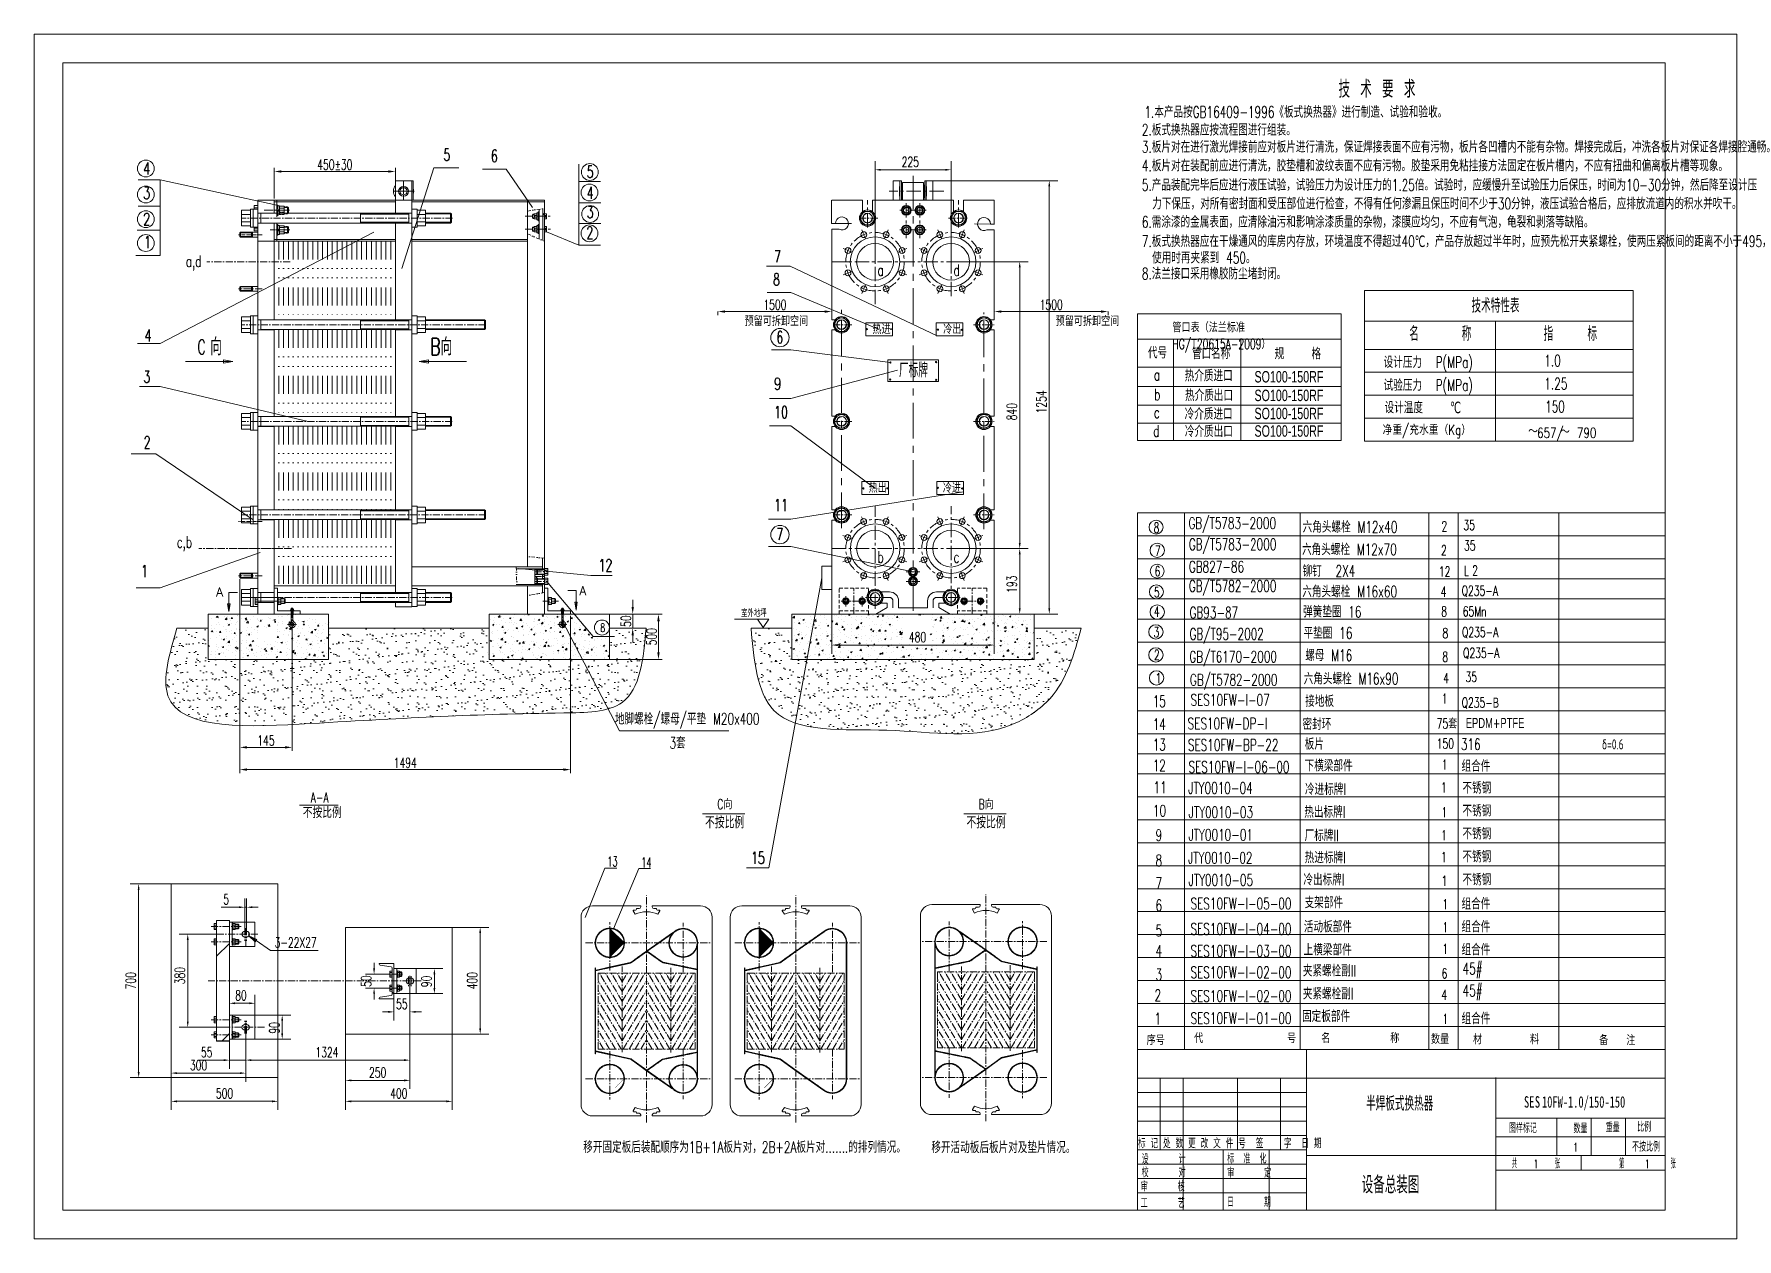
# Model space of a CAD drawing. Header units: millimetres. Extents: x -394 to 6212, y -2458 to 809.
# Drawn here: x 3242 to 3836, y -1936 to -1516 of the extents above; entities that cross this region are included whole.
import ezdxf

# ---------------------------------------------------------------- set-up
doc = ezdxf.new("R2010")
doc.units = ezdxf.units.MM
doc.header["$PDSIZE"] = -5
for name, pattern in [('CENTER', [2, 1.25, -0.25, 0.25, -0.25]), ('CENTERX2', [4, 2.5, -0.5, 0.5, -0.5]), ('DIVIDE', [31.75, 12.7, -6.35, 0, -6.35, 0, -6.35]), ('HIDDEN', [0.375, 0.25, -0.125])]:
    doc.linetypes.add(name, pattern=pattern)
doc.layers.get('0').update_dxf_attribs({"lineweight": 18})
doc.layers.get('DEFPOINTS').update_dxf_attribs({"lineweight": 18})
for name, color, linetype, lineweight, true_color in [('1', 1, 'Continuous', 18, 0xff0000), ('2', 2, 'Continuous', 18, 0xffff00), ('3', 3, 'CENTERX2', 18, 0x00ff00), ('3尺寸线', 2, 'Continuous', 18, 0xffff00), ('4', 4, 'DIVIDE', 18, 0x00ffff), ('5', 6, 'HIDDEN', 18, 0xff00ff)]:
    doc.layers.add(name, color=color, linetype=linetype, lineweight=lineweight, true_color=true_color)
doc.styles.add('HZ', font='txt.shx', dxfattribs={"width": 0.67, "bigfont": 'hztxt.shx'})
doc.styles.get("Standard").update_dxf_attribs({"font": 'txt.shx', "bigfont": 'gbcbig.shx'})
doc.styles.add('STYLE1', font='txt.shx', dxfattribs={"width": 0.67, "bigfont": 'hztxt.shx'})
doc.styles.add('ZH', font='txt.shx', dxfattribs={"width": 0.75, "bigfont": 'hztxt.shx'})
doc.styles.add('标准', font='', dxfattribs={"width": 0.667})
doc.styles.get('标准').set_extended_font_data('宋体')
doc.dimstyles.new('ISO-25', dxfattribs={"dimtxt": 2.5, "dimasz": 2.5, "dimexe": 1.25, "dimexo": 0.625, "dimtad": 1, "dimtxsty": 'Standard', "dimcen": 2.5, "dimdle": 5, "dimadec": 0, "dimazin": 0, "dimtfac": 1, "dimtmove": 0, "dimatfit": 3, "dimfxl": 1, "dimlwd": -1, "dimlwe": -1, "dimarcsym": 0})
doc.dimstyles.get("Standard").update_dxf_attribs({"dimtxt": 3.5, "dimasz": 3, "dimexe": 3, "dimexo": 0, "dimgap": 1, "dimtad": 1, "dimtoh": 1, "dimzin": 0, "dimdsep": 46, "dimtxsty": 'STYLE1', "dimblk": 'CLOSED', "dimcen": 0, "dimdle": 6, "dimadec": 0, "dimazin": 0, "dimtfac": 1, "dimtofl": 0, "dimtmove": 0, "dimatfit": 0, "dimldrblk": 'CLOSED', "dimfxl": 1, "dimtolj": 1, "dimtzin": 0, "dimlwd": -1, "dimlwe": -1, "dimarcsym": 0})
doc.dimstyles.new('STANDARD$0', dxfattribs={"dimtxt": 3.5, "dimasz": 2.5, "dimexe": 1.25, "dimexo": 0.625, "dimtad": 1, "dimdec": 4, "dimdsep": 46, "dimtxsty": 'HZ', "dimcen": 2.5, "dimdle": 5, "dimadec": 0, "dimazin": 0, "dimtfac": 1, "dimtmove": 0, "dimatfit": 3, "dimfxl": 1, "dimtolj": 1, "dimlwd": -1, "dimlwe": -1, "dimarcsym": 0})
pattern_1 = [(45, (3119.19108, -2369.49674), (-0.0449012806, 0.0449012806), []), (135, (3119.19108, -2369.49674), (-0.0449012806, -0.0449012806), [])]
pattern_2 = [(37.5, (2525.191, -2369.4967), (-0.160003, 4.894132), [0, -3.8608, 0, -4.318, 0, -4.1275]), (7.5, (2525.191, -2369.497), (4.495233, 7.16825), [0, -2.0828, 0, -3.4798, 0, -1.3335]), (327.5, (2522.067, -2369.4967), (7.909924, 0.014372), [0, -1.27, 0, -4.572, 0, -5.969]), (317.5, (2522.067, -2369.497), (7.635565, 2.229293), [0, -0.635, 0, -2.9972, 0, -3.429])]

msp = doc.modelspace()

# ---------------------------------------------------------------- texts
at = {"width": 0.67}
for s, p in [('SES10FW-I-07', (3645.10966, -1750.14211)), ('SES10FW-DP-I', (3644.12037, -1758.39672)), ('SES10FW-BP-22', (3644.20647, -1765.85814)), ('SES10FW-I-06-00', (3644.42023, -1773.53561)), ('JTY0010-04', (3644.3009, -1780.86596)), ('JTY0010-03', (3644.46029, -1789.30346)), ('JTY0010-01', (3644.4073, -1797.18855)), ('JTY0010-02', (3644.26726, -1805.20326)), ('JTY0010-05', (3644.45313, -1812.91428)), ('SES10FW-I-05-00', (3645.10966, -1821.14211)), ('SES10FW-I-04-00', (3645.10966, -1829.99261)), ('SES10FW-I-03-00', (3645.10966, -1837.70061)), ('SES10FW-I-02-00', (3645.10966, -1845.12361)), ('SES10FW-I-02-00', (3645.10966, -1853.40311)), ('SES10FW-I-01-00', (3645.10966, -1861.11161))]:
    msp.add_text(s, height=4, dxfattribs=at).set_placement(p)
for s, height, style, width, p in [('半焊板式换热器', 5, 'HZ', 0.67, (3706.37758, -1891.34692)), ('SE', 4, '标准', 0.667, (3761.46279, -1890.29424)), ('S', 4, '标准', 0.667, (3765.25728, -1890.29424)), ('10FW-1.0/150-150', 4, '标准', 0.667, (3767.74328, -1890.29424)), ('图样标记      ', 3, 'HZ', 0.6, (3756.21491, -1899.05726)), ('       数量     ', 3, 'HZ', 0.6, (3766.52145, -1899.19118)), ('      重量      ', 3, 'HZ', 0.6, (3779.51454, -1898.88596)), ('  比例', 3, 'HZ', 0.6, (3797.72226, -1898.66364)), ('标 记 处 数 更 改 文 件 号  签   字  日 期', 3, 'HZ', 0.65, (3626.83138, -1904.38886)), ('设      计', 3, 'HZ', 0.6, (3628.07044, -1909.85675)), ('标  准  化', 3, 'HZ', 0.6, (3657.94534, -1909.71942)), ('1', 3, 'HZ', 0.6, (3778.66382, -1905.55992)), ('不按比例', 3, 'HZ', 0.6, (3799.17173, -1905.55435)), ('校      对', 3, 'HZ', 0.6, (3628.07044, -1914.51268)), ('审      定', 3, 'HZ', 0.6, (3657.94534, -1914.65162)), ('共    1    张              第     1     张', 3, 'HZ', 0.45, (3757.20589, -1911.42518)), ('审      核', 3, 'HZ', 0.6, (3627.79386, -1919.44488)), ('工      艺', 3, 'HZ', 0.6, (3627.77544, -1925.20587)), ('日      期', 3, 'HZ', 0.6, (3657.84502, -1924.8515))]:
    msp.add_text(s, height=height, dxfattribs=dict(style=style, width=width)).set_placement(p)
at = {"insert": (3346.65643, -1561.58083), "char_height": 3.5, "attachment_point": 5, "style": 'HZ'}
msp.add_mtext('450%%P30', dxfattribs=at)
at = {"color": 2, "insert": (3338.25251, -1780.40699), "char_height": 3.5, "width": 32.08114, "attachment_point": 1, "style": 'HZ'}
msp.add_mtext('\\T1;A-A', dxfattribs=at)
at = {"layer": '2', "linetype": 'ByBlock', "ltscale": 0.5, "style": 'HZ', "width": 0.75}
for s, p in [('净重/充水重（Kg）', (3712.12562, -1655.75265)), ('～', (3762.90666, -1656.2213)), ('657/  790', (3766.04753, -1656.81826)), ('～', (3774.06366, -1656.36801))]:
    msp.add_text(s, height=3.5, dxfattribs=at).set_placement(p)
at = {"layer": '2', "style": 'HZ', "width": 0.67}
msp.add_text('设备总装图', height=6, dxfattribs=at).set_placement((3704.85095, -1920.18739))
at = {"layer": '2', "ltscale": 20, "attachment_point": 7, "style": 'HZ'}
for s, insert, char_height, width in [('\\T1;技 术 要 求', (3696.74754, -1538.2344), 6, 42.21), ('\\T1;8', (3632.25342, -1689.85684), 3.5, 3.35), ('\\T1;2', (3732.68488, -1689.4134), 3.5, 3.35), ('\\T1;35', (3740.33627, -1688.94449), 3.5, 6.7), ('\\T1;35', (3740.53994, -1696.08096), 3.5, 6.7), ('\\T1;7', (3632.68995, -1697.97925), 3.5, 3.35), ('\\T1;2', (3732.50493, -1697.72515), 3.5, 3.35), ('\\T1;6', (3632.61571, -1705.06036), 3.5, 3.35), ('\\T1;12', (3731.77676, -1705.13624), 3.5, 6.7), ('\\T1;L', (3740.55048, -1704.92062), 3.5, 2.8475), ('\\T1;2', (3743.39975, -1704.81141), 3.5, 3.35), ('\\T1;5', (3632.36571, -1712.3907), 3.5, 3.35), ('\\T1;4', (3732.38495, -1712.17354), 3.5, 3.35), ('\\T1;Q235-A', (3739.72527, -1712.18644), 3.5, 21.105), ('\\T1;4', (3632.34605, -1719.14136), 3.5, 3.35), ('\\T1;弹簧垫圈 16', (3684.41216, -1719.42479), 4, 27.7571429), ('\\T1;8', (3732.57625, -1719.08651), 3.5, 3.35), ('\\T1;65Mn', (3740.09478, -1719.049), 3.5, 14.74), ('\\T1;平垫圈 16', (3684.55086, -1726.84923), 4, 23.7371429), ('\\T1;3', (3632.22706, -1726.31138), 3.5, 3.35), ('\\T1;8', (3733.0202, -1726.62094), 3.5, 3.35), ('\\T1;Q235-A', (3739.84351, -1726.60834), 3.5, 21.105), ('\\T1;2', (3632.38579, -1734.17144), 3.5, 3.35), ('\\T1;螺母 M16', (3685.12854, -1734.62999), 4, 24.3114286), ('\\T1;8', (3732.9862, -1734.83975), 3.5, 3.35), ('\\T1;Q235-A', (3740.22344, -1733.86716), 3.5, 21.105), ('\\T1;1', (3632.94227, -1742.34776), 3.5, 3.35), ('\\T1;4', (3733.29638, -1742.3434), 3.5, 3.35), ('\\T1;35', (3741.05578, -1741.8924), 3.5, 6.7), ('接地板', (3685.14511, -1750.58334), 4, 12.06), ('Q235-{\\fArial|b0|i0|c0|p32;B}', (3739.72527, -1751.18644), 3.5, 21.105), ('\\T1;密封环', (3684.21548, -1758.61648), 4, 12.06), ('75套', (3731.01575, -1758.12173), 3.5, 10.05), ('板片  ', (3684.98184, -1765.52528), 4, 26.4171429), ('150', (3731.01575, -1765.12173), 3.5, 10.05)]:
    msp.add_mtext(s, dxfattribs=dict(at, insert=insert, char_height=char_height, width=width))
at = {"layer": '2'}
for s, insert, char_height, width, attachment_point, style in [('\\T1;1.本产品按GB16409-1996《板式换热器》进行制造、试验和验收。', (3629.05848, -1545.24621), 4, 141.8890659, 7, 'HZ'), ('\\T1;2.板式换热器应按流程图进行组装。', (3628.17689, -1551.45568), 4, 66.3855879, 7, 'HZ'), ('\\T1;3.板片对在进行激光焊接前应对板片进行清洗，保证焊接表面不应有污物，板片各凹槽内不能有杂物。焊接完成后，冲洗各板片对保证各焊接腔通畅。 ', (3628.17689, -1557.5006), 4, 271.872011, 7, 'HZ'), ('\\T1;4.板片对在装配前应进行清洗，胶垫槽和波纹表面不应有污物。胶垫采用免粘挂接方法固定在板片槽内，不应有扭曲和偏离板片槽等现象。', (3628.18697, -1564.02432), 4, 247.2082802, 7, 'HZ'), ('\\T1;5.产品装配完毕后应进行液压试验，试验压力为设计压力的1.25倍。试验时，应缓慢升至试验压力后保压，时间为10-30分钟，然后降至设计压', (3628.16401, -1570.77962), 4, 268.5794396, 7, 'HZ'), ('\\T1;力下保压，对所有密封面和受压部位进行检查，不得有任何渗漏且保压时间不少于30分钟，液压试验合格后，应排放流道内的积水并吹干。', (3631.76383, -1577.27312), 4, 249.4652967, 7, 'HZ'), ('\\T1;6.需涂漆的金属表面，应清除油污和影响涂漆质量的杂物，漆膜应均匀，不应有气泡，龟裂和剥落等缺陷。', (3628.17424, -1583.66218), 4, 190.266011, 7, 'HZ'), ('7.板式换热器应在干燥通风的库房内存放，环境温度不得超过40℃，产品存放超过半年时，应预先松开夹紧螺栓，使两压紧板间的距离不小于495，', (3628.18351, -1590.39105), 4, 270.4535989, 7, 'HZ'), ('使用时再夹紧到 450。', (3631.74314, -1596.03828), 4, 43.5529451, 7, 'HZ'), ('\\T1;a,d', (3294.66107, -1598.46435), 4, 15.6014286, 7, 'STYLE1'), ('\\T1;a', (3535.94238, -1600.32963), 4, 6.7957143, 7, 'HZ'), ('\\T1;d', (3562.47798, -1600.37338), 4, 6.8914286, 7, 'HZ'), ('\\T1;8.法兰接口采用橡胶防尘堵封闭。', (3628.16769, -1601.58469), 4, 61.9635879, 7, 'HZ'), ('\\T1;技术特性表', (3743.14667, -1613.19403), 5, 25.125, 7, 'HZ'), ('\\T1;预留可拆卸空间', (3489.61168, -1617.79778), 3.5, 24.6225, 7, 'HZ'), ('\\T1;预留可拆卸空间', (3598.12408, -1617.79778), 3.5, 24.6225, 7, 'HZ'), ('\\T1;向', (3303.22878, -1628.01783), 6, 6.03, 7, 'HZ'), ('\\T1;B向', (3379.94006, -1628.01783), 6, 12.06, 7, 'HZ'), ('\\T1;热进', (3534.20433, -1620.65718), 3.5, 7.093625, 7, 'HZ'), ('\\T1;冷出', (3558.86817, -1620.65718), 3.5, 7.035, 7, 'HZ'), ('管口表（法兰标准HG/{\\fArial|b0|i0|c0|p32;T}20615A-2009）', (3638.83538, -1616.50148), 3.5, 54.0663866, 1, 'HZ'), ('\\T1;名     称 ', (3721.46219, -1623.00322), 5, 40.2, 7, 'HZ'), ('\\T1; 指    标 ', (3765.32551, -1623.00322), 5, 40.28375, 7, 'HZ'), ('\\T1;C', (3298.64601, -1627.66073), 5, 5.025, 7, 'HZ'), ('\\T1;代号', (3630.28032, -1629.14695), 4, 8.04, 7, 'HZ'), ('\\T1;管口名称', (3645.63118, -1629.38472), 4, 16.08, 7, 'HZ'), ('\\T1;规    格', (3674.44585, -1629.47023), 4, 24.187, 7, 'HZ'), ('\\T1;热介质进口', (3643.1044, -1637.13709), 4, 20.167, 7, 'HZ'), ('{\\fArial|b0|i0|c0|p32;SO100-150RF}', (3667.4571, -1637.56255), 4, 49.1971429, 7, '标准'), ('\\T1;设计压力  P(MPa)', (3712.49566, -1633.76962), 4, 48.91, 7, 'HZ'), ('\\T1;a', (3632.32969, -1636.81247), 4, 6.7957143, 7, 'HZ'), ('\\T1;试验压力  P(MPa)', (3712.49566, -1641.76962), 4, 48.91, 7, 'HZ'), ('\\T1;b', (3632.43922, -1643.69209), 4, 8.7291429, 7, 'HZ'), ('\\T1;热介质出口', (3643.2205, -1644.0155), 4, 20.1, 7, 'HZ'), ('{\\fArial|b0|i0|c0|p32;SO100-150RF}', (3667.4571, -1644.05613), 4, 49.1971429, 7, '标准'), ('\\T1;设计温度', (3712.82836, -1648.25603), 4, 16.08, 7, 'HZ'), ('\\T1;℃', (3735.71822, -1648.26841), 4, 3.9272308, 7, 'HZ'), ('\\T1;c', (3632.37423, -1649.93889), 4, 10.6242857, 7, 'HZ'), ('\\T1;冷介质进口', (3643.08545, -1650.48575), 4, 20.167, 7, 'HZ'), ('{\\fArial|b0|i0|c0|p32;SO100-150RF}', (3667.4571, -1650.36137), 4, 49.1971429, 7, '标准'), ('\\T1;d', (3632.15157, -1656.41509), 4, 6.8914286, 7, 'HZ'), ('\\T1;冷介质出口', (3643.15956, -1656.56101), 4, 20.1, 7, 'HZ'), ('{\\fArial|b0|i0|c0|p32;SO100-150RF}', (3667.4571, -1656.4783), 4, 49.1971429, 7, '标准'), ('\\T1;热出', (3532.85382, -1675.93077), 3.5, 7.035, 7, 'HZ'), ('\\T1;冷进', (3558.74592, -1676.00556), 3.5, 7.093625, 7, 'HZ'), ('\\T1;c,b', (3291.50654, -1696.31565), 4, 21.2677143, 7, 'STYLE1'), ('\\T1;b', (3535.94238, -1700.34843), 4, 8.7291429, 7, 'HZ'), ('\\T1;c', (3562.47798, -1700.34843), 4, 10.6242857, 7, 'HZ'), ('\\T1;室外地坪', (3488.37449, -1719.26512), 2.45, 9.849, 7, 'STYLE1'), ('地脚螺栓/螺母/平垫 M20x400', (3444.34385, -1758.0813), 4, 48.6898571, 7, 'HZ'), ('{\\fArial|b0|i0|c0|p32;EPDM}+{\\fArial|b0|i0|c0|p32;PTFE}', (3741.15576, -1757.94518), 3.5, 21.105, 7, 'HZ'), ('3套', (3463.38804, -1765.11907), 4, 48.6898571, 7, 'HZ'), ('\\T1;C向', (3480.04829, -1782.75745), 3.5, 35.254, 1, 'HZ'), ('\\T1;B向', (3571.23188, -1782.75745), 3.5, 35.254, 1, 'HZ'), ('\\T1;不按比例', (3475.77958, -1792.96759), 4.1472, 18.74016, 7, 'ZH'), ('\\T1;不按比例', (3566.96317, -1792.96759), 4.1472, 18.74016, 7, 'ZH'), ('\\T1;{\\W0.6;13}', (3441.70066, -1806.21868), 3.5, 6, 7, 'STYLE1'), ('\\T1;{\\W0.6;14}', (3453.51773, -1806.60552), 3.5, 6, 7, 'STYLE1'), ('\\T1;移开固定板后装配顺序为1B+1A板片对，2B+2A板片对.......的排列情况。', (3433.30803, -1906.16886), 4, 149.8944615, 7, 'HZ'), ('\\T1;移开活动板后板片对及垫片情况。', (3554.74715, -1906.16886), 4, 60.2742308, 7, 'HZ')]:
    msp.add_mtext(s, dxfattribs=dict(at, insert=insert, char_height=char_height, width=width, attachment_point=attachment_point, style=style))
at = {"layer": '2', "ltscale": 0.5, "attachment_point": 7}
for s, insert, char_height, width in [('\\T1;{\\W0.67;5}', (3384.54702, -1560.20598), 4.2, 4.02), ('\\T1;{\\W0.67;4}', (3279.828, -1564.96206), 4.2, 4.02), ('\\T1;{\\W0.67;6}', (3401.09082, -1560.61926), 4.2, 4.02), ('\\T1;{\\W0.67;5}', (3434.52913, -1566.18007), 4.2, 4.02), ('\\T1;{\\W0.67;3}', (3279.828, -1573.54266), 4.2, 4.02), ('\\T1;{\\W0.67;4}', (3434.53207, -1573.50236), 4.2, 4.02), ('\\T1;{\\W0.67;2}', (3279.828, -1582.6785), 4.2, 4.02), ('\\T1;{\\W0.67;3}', (3434.53207, -1580.20178), 4.2, 4.02), ('\\T1;{\\W0.67;2}', (3434.43001, -1587.38127), 4.2, 4.02), ('\\T1;{\\W0.67;1}', (3280.0968, -1590.7341), 4.2, 4.02), ('\\T1;{\\W0.67;7}', (3499.8832, -1595.65188), 4.2, 4.02), ('\\T1;{\\W0.67;8}', (3499.501, -1603.66884), 4.2, 4.02), ('\\T1;{\\W0.67;4}', (3280.30848, -1623.19716), 4.2, 4.02), ('\\T1;{\\W0.67;6}', (3500.6812, -1623.83682), 4.2, 4.02), ('\\T1;{\\W0.67;3}', (3279.8952, -1637.61744), 4.2, 4.02), ('\\T1;{\\W0.67;9}', (3499.91428, -1640.03202), 4.2, 4.02), ('\\T1;{\\W0.67;10}', (3499.91428, -1649.94906), 4.2, 8.04), ('\\T1;{\\W0.67;2}', (3279.98874, -1660.46193), 4.2, 4.02), ('\\T1;{\\W0.67;11}', (3499.91428, -1682.41011), 4.2, 8.04), ('\\T1;{\\W0.67;7}', (3500.6812, -1692.50346), 4.2, 4.02), ('\\T1;{\\W0.67;1}', (3279.0678, -1705.34076), 4.2, 4.02), ('\\T1;{\\W0.67;12}', (3438.65086, -1703.34924), 4.2, 8.04), ('\\T1;{\\W0.67;8}', (3439.27063, -1724.44538), 2.94, 2.814), ('\\W0.67;15', (3491.83382, -1805.30709), 4.2, 8.04)]:
    msp.add_mtext(s, dxfattribs=dict(at, insert=insert, char_height=char_height, width=width))
at = {"layer": '2', "ltscale": 0.25, "insert": (3543.47508, -1635.69825), "char_height": 5, "width": 15.15875, "attachment_point": 7, "style": 'HZ'}
msp.add_mtext('\\T1;厂标牌', dxfattribs=at)
at = {"layer": '2'}
for s, insert, char_height, width, attachment_point in [('\\W0.67;1.0', (3768.56957, -1631.91176), 4, 9.5714286, 7), ('\\W0.67;1.25', (3768.56957, -1639.91176), 4, 13.4, 7), ('\\W0.67;150', (3768.82947, -1647.91176), 4, 11.4857143, 7), ('\\T1;{\\W0.67;GB/T5783-2000}', (3644.40332, -1689.8844), 4, 50.92, 7), ('\\T1;{\\W0.67;GB/T5783-2000}', (3644.53845, -1697.25546), 4, 50.92, 7), ('\\T1;{\\W0.67;GB827-86}', (3644.5469, -1703.73436), 4, 32.16, 7), ('\\T1;A', (3305.24312, -1708.94899), 3.185, 8.096361, 1), ('\\T1;A', (3431.93827, -1708.46311), 3.185, 8.096361, 1), ('\\T1;{\\W0.67;GB/T5782-2000}', (3644.53256, -1711.79363), 4, 50.92, 7), ('\\T1;{\\W0.67;GB93-87}', (3644.77488, -1719.71114), 4, 28.3314286, 7), ('\\T1;{\\W0.67;GB/T95-2002}', (3644.77488, -1728.49914), 4, 43.2628571, 7), ('\\T1;{\\W0.67;GB/T6170-2000}', (3644.73385, -1736.44211), 4, 50.92, 7), ('\\T1;{\\W0.67;GB/T5782-2000}', (3644.9291, -1744.49173), 4, 50.92, 7), ('\\W0.67;15', (3631.9617, -1750.63142), 4, 7.6571429, 7), ('\\T1;{\\W0.67;14}', (3631.9617, -1758.63142), 4, 7.6571429, 7), ('\\T1;{\\W0.67;13}', (3631.9617, -1765.77259), 4, 7.6571429, 7)]:
    msp.add_mtext(s, dxfattribs=dict(at, insert=insert, char_height=char_height, width=width, attachment_point=attachment_point))
at = {"layer": '2', "linetype": 'Continuous', "attachment_point": 7}
for s, insert, char_height, width, style in [('\\T1;六角头螺栓 M12x40', (3684.24132, -1689.9038), 4, 48.8812857, 'HZ'), ('\\T1;六角头螺栓 M12x70', (3684.01671, -1697.73652), 4, 48.8812857, 'HZ'), ('\\T1;铆钉  2X4', (3684.24061, -1705.2478), 4, 27.5657143, 'HZ'), ('\\T1;六角头螺栓 M16x60', (3684.12902, -1712.4192), 4, 48.8812857, 'HZ'), ('\\T1;六角头螺栓 M16x90', (3684.59969, -1742.80115), 4, 48.8812857, 'HZ'), ('\\T1;1', (3732.77727, -1749.46168), 3.5, 3.35, 'HZ'), ('316', (3739.44167, -1765.60839), 4, 11.4857143, 'HZ'), ('\\T1;12', (3631.9617, -1773.00162), 4, 7.6571429, 'HZ'), ('\\T1;下横梁部件', (3684.9353, -1773.09776), 4, 20.1, 'HZ'), ('\\T1;1', (3732.77727, -1772.46168), 3.5, 3.35, 'HZ'), ('\\T1;组合件', (3739.68444, -1773.2141), 4, 12.06, 'HZ'), ('\\T1;11', (3632.23433, -1780.65381), 4, 7.6571429, 'HZ'), ('\\T1;冷进标牌I', (3685.06362, -1781.31411), 4, 17.7454286, 'HZ'), ('\\T1;1', (3732.4969, -1780.46168), 3.5, 3.35, 'HZ'), ('\\T1;不锈钢', (3740.00073, -1780.81561), 4, 12.127, 'HZ'), ('\\T1;不按比例', (3335.48146, -1789.32662), 3.773952, 17.0535456, 'ZH'), ('\\T1;10', (3632.00245, -1788.81185), 4, 7.6571429, 'HZ'), ('\\T1;热出标牌I', (3684.82987, -1789.22823), 4, 17.6784286, 'HZ'), ('\\T1;1', (3732.66556, -1789.06979), 3.5, 3.35, 'HZ'), ('\\T1;不锈钢', (3740.00073, -1788.81561), 4, 12.127, 'HZ'), ('\\T1;9', (3632.90385, -1797.29725), 4, 3.8285714, 'HZ'), ('\\T1;厂标牌II', (3684.92768, -1797.40918), 4, 15.1898571, 'HZ'), ('\\T1;1', (3732.54354, -1797.10261), 3.5, 3.35, 'HZ'), ('\\T1;不锈钢', (3740.00073, -1796.81561), 4, 12.127, 'HZ'), ('\\T1;8', (3632.90385, -1806.11132), 4, 3.8285714, 'HZ'), ('\\T1;热进标牌I', (3684.96779, -1805.11185), 4, 17.7454286, 'HZ'), ('\\T1;1', (3732.49266, -1804.68936), 3.5, 3.35, 'HZ'), ('\\T1;不锈钢', (3740.00073, -1804.81561), 4, 12.127, 'HZ'), ('\\T1;7', (3632.90385, -1814.07243), 4, 3.8285714, 'HZ'), ('\\T1;冷出标牌I', (3684.51732, -1812.81072), 4, 17.6784286, 'HZ'), ('\\T1;1', (3732.70993, -1812.99676), 3.5, 3.35, 'HZ'), ('\\T1;不锈钢', (3740.00073, -1812.81561), 4, 12.127, 'HZ'), ('\\T1;支架部件', (3684.94157, -1820.80636), 4, 16.08, 'HZ'), ('\\T1;1', (3733.00108, -1821.12043), 3.5, 3.35, 'HZ'), ('\\T1;组合件', (3739.68444, -1821.2141), 4, 12.06, 'HZ'), ('\\T1;6', (3632.90385, -1821.7492), 4, 3.8285714, 'HZ'), ('\\T1;5', (3632.90385, -1830.56327), 4, 3.8285714, 'HZ'), ('\\T1;活动板部件', (3684.69049, -1829.2231), 4, 20.1, 'HZ'), ('\\T1;1', (3733.00108, -1829.16193), 3.5, 3.35, 'HZ'), ('\\T1;组合件', (3739.68444, -1829.2141), 4, 12.06, 'HZ'), ('\\T1;4', (3632.90385, -1837.67139), 4, 3.8285714, 'HZ'), ('\\T1;上横梁部件', (3684.60508, -1837.26766), 4, 20.1, 'HZ'), ('\\T1;1', (3733.00108, -1836.70043), 3.5, 3.35, 'HZ'), ('\\T1;组合件', (3739.68444, -1837.2141), 4, 12.06, 'HZ'), ('\\T1;夹紧螺栓副II', (3684.317, -1844.57332), 4, 23.2298571, 'HZ'), ('\\T1;45#', (3740.02546, -1845.20091), 4, 11.6771429, 'HZ'), ('\\T1;3', (3632.90385, -1845.91682), 4, 3.8285714, 'HZ'), ('\\T1;6', (3732.72808, -1845.26335), 3.5, 3.35, 'HZ'), ('\\T1;45#', (3740.02547, -1852.82969), 4, 11.6771429, 'HZ'), ('\\T1;2', (3632.61914, -1853.1258), 4, 3.8285714, 'HZ'), ('\\T1;夹紧螺栓副I', (3684.317, -1852.57332), 4, 21.6984286, 'HZ'), ('\\T1;4', (3732.61894, -1852.7634), 3.5, 3.35, 'HZ'), ('\\T1;1', (3632.61914, -1861.27037), 4, 3.8285714, 'HZ'), ('\\T1;固定板部件', (3684.04907, -1860.44433), 4, 20.1, 'HZ'), ('\\T1;1', (3733.00108, -1861.11593), 3.5, 3.35, 'HZ'), ('\\T1;组合件', (3739.68444, -1861.2141), 4, 12.06, 'HZ'), ('\\T1;序号', (3629.83353, -1868.5073), 3.5, 7.035, 'HZ'), ('\\T1;代              号 ', (3646.38371, -1867.80763), 3.5, 59.7975, 'HZ'), ('\\T1;名          称', (3690.73331, -1867.75963), 3.5, 42.21, 'HZ'), ('\\T1;数量', (3729.01605, -1868.13768), 3.5, 7.035, 'HZ'), ('\\T1;材        料', (3743.67413, -1868.18843), 3.5, 35.175, 'HZ'), ('\\T1;备   注', (3787.71133, -1868.48976), 3.5, 17.7340625, 'HZ')]:
    msp.add_mtext(s, dxfattribs=dict(at, insert=insert, char_height=char_height, width=width, style=style))
at = {"layer": '2', "ltscale": 0.5, "insert": (3788.63972, -1765.392), "char_height": 3.5, "width": 16.1663269, "attachment_point": 7, "style": 'HZ'}
msp.add_mtext('\\T1;δ=0.6', dxfattribs=at)

# ---------------------------------------------------------------- blocks, each defined once
blk = doc.blocks.new('*D381')
at = {"layer": '2', "color": 0}
for p, q in [((3576.7, -1612.8), (3576.7, -1614.03)), ((3613.89, -1612.78), (3579.2, -1612.78)), ((3616.39, -1612.8), (3616.39, -1614.03))]:
    blk.add_line(p, q, dxfattribs=at)
for points in [[(3579.2, -1612.36), (3579.2, -1613.2), (3576.7, -1612.78)], [(3613.89, -1612.36), (3613.89, -1613.2), (3616.39, -1612.78)]]:
    blk.add_solid(points, dxfattribs=at)
at = {"layer": 'DEFPOINTS', "color": 0}
for p in [(3576.7, -1612.18), (3576.7, -1612.78), (3616.39, -1612.18)]:
    blk.add_point(p, dxfattribs=at)
at = {"layer": '2', "color": 0, "insert": (3596.55, -1610.4), "char_height": 3.5, "attachment_point": 5, "style": 'HZ'}
blk.add_mtext('\\A1;1500', dxfattribs=at)
blk = doc.blocks.new('*D380')
at = {"layer": '2', "color": 0}
for p, q in [((3480.31, -1612.8), (3480.31, -1614.03)), ((3517.5, -1612.78), (3482.81, -1612.78)), ((3520, -1612.8), (3520, -1614.03))]:
    blk.add_line(p, q, dxfattribs=at)
for points in [[(3482.81, -1612.36), (3482.81, -1613.2), (3480.31, -1612.78)], [(3517.5, -1612.36), (3517.5, -1613.2), (3520, -1612.78)]]:
    blk.add_solid(points, dxfattribs=at)
at = {"layer": 'DEFPOINTS', "color": 0}
for p in [(3480.31, -1612.18), (3480.31, -1612.78), (3520, -1612.18)]:
    blk.add_point(p, dxfattribs=at)
at = {"layer": '2', "color": 0, "insert": (3500.16, -1610.4), "char_height": 3.5, "attachment_point": 5, "style": 'HZ'}
blk.add_mtext('\\A1;1500', dxfattribs=at)
blk = doc.blocks.new('*D379')
at = {"layer": '2', "color": 0}
for p, q in [((3350.37, -1846.11), (3350.37, -1883.79)), ((3372.84, -1846.11), (3372.84, -1883.79)), ((3370.84, -1880.79), (3352.37, -1880.79))]:
    blk.add_line(p, q, dxfattribs=at)
for points in [[(3352.37, -1880.46), (3352.37, -1881.12), (3350.37, -1880.79)], [(3370.84, -1880.46), (3370.84, -1881.12), (3372.84, -1880.79)]]:
    blk.add_solid(points, dxfattribs=at)
at = {"layer": 'DEFPOINTS', "color": 0}
for p in [(3350.37, -1846.05), (3372.84, -1846.05), (3350.37, -1880.79)]:
    blk.add_point(p, dxfattribs=at)
at = {"layer": '2', "color": 0, "insert": (3361.6, -1878.04), "char_height": 3.5, "attachment_point": 5, "style": 'HZ'}
blk.add_mtext('\\A1;250', dxfattribs=at)
blk = doc.blocks.new('*D378')
at = {"layer": '2', "color": 0}
for p, q in [((3387.65, -1827.44), (3400.36, -1827.44)), ((3397.36, -1862.66), (3397.36, -1829.44)), ((3387.65, -1864.66), (3400.36, -1864.66))]:
    blk.add_line(p, q, dxfattribs=at)
for points in [[(3397.02, -1829.44), (3397.69, -1829.44), (3397.36, -1827.44)], [(3397.02, -1862.66), (3397.69, -1862.66), (3397.36, -1864.66)]]:
    blk.add_solid(points, dxfattribs=at)
at = {"layer": 'DEFPOINTS', "color": 0}
for p in [(3387.59, -1827.44), (3397.36, -1827.44), (3387.59, -1864.66)]:
    blk.add_point(p, dxfattribs=at)
at = {"layer": '2', "color": 0, "insert": (3394.61, -1846.05), "char_height": 3.5, "attachment_point": 5, "rotation": 90, "style": 'HZ'}
blk.add_mtext('\\A1;400', dxfattribs=at)
blk = doc.blocks.new('*D377')
at = {"layer": '2', "color": 0}
for p, q in [((3350.37, -1864.73), (3350.37, -1891.09)), ((3387.59, -1864.73), (3387.59, -1891.09)), ((3352.37, -1888.09), (3385.59, -1888.09))]:
    blk.add_line(p, q, dxfattribs=at)
for points in [[(3352.37, -1887.76), (3352.37, -1888.43), (3350.37, -1888.09)], [(3385.59, -1887.76), (3385.59, -1888.43), (3387.59, -1888.09)]]:
    blk.add_solid(points, dxfattribs=at)
at = {"layer": 'DEFPOINTS', "color": 0}
for p in [(3350.37, -1864.66), (3387.59, -1864.66), (3387.59, -1888.09)]:
    blk.add_point(p, dxfattribs=at)
at = {"layer": '2', "color": 0, "insert": (3368.98, -1885.34), "char_height": 3.5, "attachment_point": 5, "style": 'HZ'}
blk.add_mtext('\\A1;400', dxfattribs=at)
blk = doc.blocks.new('*D376')
at = {"layer": '2', "color": 0}
for p, q in [((3289.57, -1879.89), (3289.57, -1891.09)), ((3326.79, -1879.89), (3326.79, -1891.09)), ((3291.57, -1888.09), (3324.79, -1888.09))]:
    blk.add_line(p, q, dxfattribs=at)
for points in [[(3291.57, -1887.76), (3291.57, -1888.43), (3289.57, -1888.09)], [(3324.79, -1887.76), (3324.79, -1888.43), (3326.79, -1888.09)]]:
    blk.add_solid(points, dxfattribs=at)
at = {"layer": 'DEFPOINTS', "color": 0}
for p in [(3289.57, -1879.83), (3326.79, -1879.83), (3326.79, -1888.09)]:
    blk.add_point(p, dxfattribs=at)
at = {"layer": '2', "color": 0, "insert": (3308.18, -1885.34), "char_height": 3.5, "attachment_point": 5, "style": 'HZ'}
blk.add_mtext('\\A1;500', dxfattribs=at)
blk = doc.blocks.new('*D375')
at = {"layer": '2', "color": 2}
for p, q in [((3450.56, -1715.72), (3450.56, -1713.22)), ((3442.49, -1718.22), (3451.81, -1718.22)), ((3450.56, -1718.22), (3450.56, -1723.18)), ((3442.49, -1723.18), (3451.81, -1723.18)), ((3450.56, -1725.68), (3450.56, -1728.18))]:
    blk.add_line(p, q, dxfattribs=at)
for points in [[(3450.15, -1715.72), (3450.98, -1715.72), (3450.56, -1718.22)], [(3450.15, -1725.68), (3450.98, -1725.68), (3450.56, -1723.18)]]:
    blk.add_solid(points, dxfattribs=at)
at = {"layer": 'DEFPOINTS', "color": 0}
for p in [(3442.49, -1718.22), (3442.49, -1723.18), (3450.56, -1723.18)]:
    blk.add_point(p, dxfattribs=at)
at = {"layer": '2', "color": 2, "insert": (3448.19, -1720.7), "char_height": 3.5, "attachment_point": 5, "rotation": 90, "style": 'HZ'}
blk.add_mtext('\\A1;50', dxfattribs=at)
blk = doc.blocks.new('*D374')
at = {"layer": '2', "color": 2}
for p, q in [((3442.49, -1718.22), (3460.8, -1718.22)), ((3459.55, -1720.72), (3459.55, -1731.56)), ((3442.49, -1734.06), (3460.8, -1734.06))]:
    blk.add_line(p, q, dxfattribs=at)
for points in [[(3459.13, -1720.72), (3459.97, -1720.72), (3459.55, -1718.22)], [(3459.13, -1731.56), (3459.97, -1731.56), (3459.55, -1734.06)]]:
    blk.add_solid(points, dxfattribs=at)
at = {"layer": 'DEFPOINTS', "color": 0}
for p in [(3442.49, -1718.22), (3442.49, -1734.06), (3459.55, -1734.06)]:
    blk.add_point(p, dxfattribs=at)
at = {"layer": '2', "color": 2, "insert": (3457.17, -1726.14), "char_height": 3.5, "attachment_point": 5, "rotation": 90, "style": 'HZ'}
blk.add_mtext('\\A1;500', dxfattribs=at)
blk = doc.blocks.new('*D373')
at = {"layer": '2', "color": 0}
for p, q in [((3289.51, -1812.27), (3275.23, -1812.27)), ((3278.23, -1877.83), (3278.23, -1814.27)), ((3289.51, -1879.83), (3275.23, -1879.83))]:
    blk.add_line(p, q, dxfattribs=at)
for points in [[(3277.9, -1814.27), (3278.56, -1814.27), (3278.23, -1812.27)], [(3277.9, -1877.83), (3278.56, -1877.83), (3278.23, -1879.83)]]:
    blk.add_solid(points, dxfattribs=at)
at = {"layer": 'DEFPOINTS', "color": 0}
for p in [(3278.23, -1812.27), (3289.57, -1812.27), (3289.57, -1879.83)]:
    blk.add_point(p, dxfattribs=at)
at = {"layer": '2', "color": 0, "insert": (3275.48, -1846.05), "char_height": 3.5, "attachment_point": 5, "rotation": 90, "style": 'HZ'}
blk.add_mtext('\\A1;700', dxfattribs=at)
blk = doc.blocks.new('*D372')
at = {"layer": '2', "color": 0}
for p, q in [((3289.57, -1862.34), (3289.57, -1881.25)), ((3315.56, -1862.34), (3315.56, -1881.25)), ((3313.56, -1878.25), (3291.57, -1878.25))]:
    blk.add_line(p, q, dxfattribs=at)
for points in [[(3291.57, -1877.92), (3291.57, -1878.58), (3289.57, -1878.25)], [(3313.56, -1877.92), (3313.56, -1878.58), (3315.56, -1878.25)]]:
    blk.add_solid(points, dxfattribs=at)
at = {"layer": 'DEFPOINTS', "color": 0}
for p in [(3289.57, -1862.28), (3315.56, -1862.28), (3289.57, -1878.25)]:
    blk.add_point(p, dxfattribs=at)
at = {"layer": '2', "color": 0, "insert": (3299.12, -1875.5), "char_height": 3.5, "attachment_point": 5, "style": 'HZ'}
blk.add_mtext('\\A1;300', dxfattribs=at)
blk = doc.blocks.new('_CLOSED')
at = {"color": 0, "linetype": 'ByBlock', "lineweight": -2}
for p, q in [((-1, 0.166667), (0, 0)), ((-1, 0.166667), (-1, -0.166667)), ((0, 0), (-1, -0.166667)), ((0, 0), (-1, 0))]:
    blk.add_line(p, q, dxfattribs=at)
blk = doc.blocks.new('*D371')
at = {"layer": '2', "color": 0}
for p, q in [((3367.26, -1850.81), (3367.26, -1859.91)), ((3372.84, -1850.61), (3372.84, -1859.91)), ((3365.26, -1856.91), (3363.26, -1856.91)), ((3374.84, -1856.91), (3376.84, -1856.91))]:
    blk.add_line(p, q, dxfattribs=at)
for points in [[(3365.26, -1856.58), (3365.26, -1857.24), (3367.26, -1856.91)], [(3374.84, -1856.58), (3374.84, -1857.24), (3372.84, -1856.91)]]:
    blk.add_solid(points, dxfattribs=at)
at = {"layer": 'DEFPOINTS', "color": 0}
for p in [(3367.26, -1850.75), (3372.84, -1850.55), (3372.84, -1856.91)]:
    blk.add_point(p, dxfattribs=at)
at = {"layer": '2', "color": 0, "insert": (3370.05, -1854.16), "char_height": 3.5, "attachment_point": 5, "style": 'HZ'}
blk.add_mtext('\\A1;55', dxfattribs=at)
blk = doc.blocks.new('*D370')
at = {"layer": '2', "color": 0}
for p, q in [((3561.68, -1595.41), (3588.56, -1595.41)), ((3585.56, -1597.41), (3585.56, -1693.43)), ((3561.68, -1695.43), (3588.56, -1695.43))]:
    blk.add_line(p, q, dxfattribs=at)
for points in [[(3585.22, -1597.41), (3585.89, -1597.41), (3585.56, -1595.41)], [(3585.22, -1693.43), (3585.89, -1693.43), (3585.56, -1695.43)]]:
    blk.add_solid(points, dxfattribs=at)
at = {"layer": 'DEFPOINTS', "color": 0}
for p in [(3561.62, -1595.41), (3561.62, -1695.43), (3585.56, -1695.43)]:
    blk.add_point(p, dxfattribs=at)
at = {"layer": '2', "color": 0, "insert": (3582.81, -1647.68), "char_height": 3.5, "attachment_point": 5, "rotation": 90, "style": 'HZ'}
blk.add_mtext('\\A1;840', dxfattribs=at)
blk = doc.blocks.new('*D369')
at = {"layer": '2', "color": 0}
for p, q in [((3555.22, -1567.17), (3598.87, -1567.17)), ((3595.87, -1569.17), (3595.87, -1716.22)), ((3576.76, -1718.22), (3598.87, -1718.22))]:
    blk.add_line(p, q, dxfattribs=at)
for points in [[(3595.53, -1569.17), (3596.2, -1569.17), (3595.87, -1567.17)], [(3595.53, -1716.22), (3596.2, -1716.22), (3595.87, -1718.22)]]:
    blk.add_solid(points, dxfattribs=at)
at = {"layer": 'DEFPOINTS', "color": 0}
for p in [(3555.16, -1567.17), (3576.7, -1718.22), (3595.87, -1718.22)]:
    blk.add_point(p, dxfattribs=at)
at = {"layer": '2', "color": 0, "insert": (3593.12, -1644.27), "char_height": 3.5, "attachment_point": 5, "rotation": 90, "style": 'HZ'}
blk.add_mtext('\\A1;1254', dxfattribs=at)
blk = doc.blocks.new('*D368')
at = {"layer": '2', "color": 0}
for p, q in [((3520, -1716.58), (3520, -1732.04)), ((3576.7, -1716.58), (3576.7, -1732.04)), ((3522, -1729.04), (3574.7, -1729.04))]:
    blk.add_line(p, q, dxfattribs=at)
for points in [[(3522, -1728.7), (3522, -1729.37), (3520, -1729.04)], [(3574.7, -1728.7), (3574.7, -1729.37), (3576.7, -1729.04)]]:
    blk.add_solid(points, dxfattribs=at)
at = {"layer": 'DEFPOINTS', "color": 0}
for p in [(3520, -1716.52), (3576.7, -1716.52), (3576.7, -1729.04)]:
    blk.add_point(p, dxfattribs=at)
at = {"layer": '2', "color": 0, "insert": (3549.92, -1726.29), "char_height": 3.5, "attachment_point": 5, "style": 'HZ'}
blk.add_mtext('\\A1;480', dxfattribs=at)
blk = doc.blocks.new('*D367')
at = {"layer": '2', "color": 0}
for p, q in [((3561.68, -1695.43), (3588.56, -1695.43)), ((3585.56, -1697.43), (3585.56, -1716.22)), ((3574.16, -1718.22), (3588.56, -1718.22))]:
    blk.add_line(p, q, dxfattribs=at)
for points in [[(3585.22, -1697.43), (3585.89, -1697.43), (3585.56, -1695.43)], [(3585.22, -1716.22), (3585.89, -1716.22), (3585.56, -1718.22)]]:
    blk.add_solid(points, dxfattribs=at)
at = {"layer": 'DEFPOINTS', "color": 0}
for p in [(3561.62, -1695.43), (3574.09, -1718.22), (3585.56, -1718.22)]:
    blk.add_point(p, dxfattribs=at)
at = {"layer": '2', "color": 0, "insert": (3582.81, -1707.84), "char_height": 3.5, "attachment_point": 5, "rotation": 90, "style": 'HZ'}
blk.add_mtext('\\A1;193', dxfattribs=at)
blk = doc.blocks.new('*D366')
at = {"layer": '2', "color": 0}
for p, q in [((3535.08, -1595.34), (3535.08, -1560.36)), ((3561.62, -1595.34), (3561.62, -1560.36)), ((3537.08, -1563.36), (3559.62, -1563.36))]:
    blk.add_line(p, q, dxfattribs=at)
for points in [[(3537.08, -1563.03), (3537.08, -1563.69), (3535.08, -1563.36)], [(3559.62, -1563.03), (3559.62, -1563.69), (3561.62, -1563.36)]]:
    blk.add_solid(points, dxfattribs=at)
at = {"layer": 'DEFPOINTS', "color": 0}
for p in [(3561.62, -1563.36), (3535.08, -1595.41), (3561.62, -1595.41)]:
    blk.add_point(p, dxfattribs=at)
at = {"layer": '2', "color": 0, "insert": (3547.39, -1560.61), "char_height": 3.5, "attachment_point": 5, "style": 'HZ'}
blk.add_mtext('\\A1;225', dxfattribs=at)
blk = doc.blocks.new('*D365')
at = {"layer": '2', "color": 0}
for p, q in [((3375.09, -1841.82), (3384.38, -1841.82)), ((3381.38, -1843.82), (3381.38, -1848.55)), ((3375.09, -1850.55), (3384.38, -1850.55))]:
    blk.add_line(p, q, dxfattribs=at)
for points in [[(3381.05, -1843.82), (3381.72, -1843.82), (3381.38, -1841.82)], [(3381.05, -1848.55), (3381.72, -1848.55), (3381.38, -1850.55)]]:
    blk.add_solid(points, dxfattribs=at)
at = {"layer": 'DEFPOINTS', "color": 0}
for p in [(3375.02, -1841.82), (3375.02, -1850.55), (3381.38, -1850.55)]:
    blk.add_point(p, dxfattribs=at)
at = {"layer": '2', "color": 0, "insert": (3378.63, -1846.28), "char_height": 3.5, "attachment_point": 5, "rotation": 90, "style": 'HZ'}
blk.add_mtext('\\A1;90', dxfattribs=at)
blk = doc.blocks.new('*D364')
at = {"layer": '2', "color": 0}
for p, q in [((3309.89, -1866.36), (3309.89, -1850.91)), ((3318.8, -1866.36), (3318.8, -1850.91)), ((3311.89, -1853.91), (3316.8, -1853.91))]:
    blk.add_line(p, q, dxfattribs=at)
for points in [[(3311.89, -1853.57), (3311.89, -1854.24), (3309.89, -1853.91)], [(3316.8, -1853.57), (3316.8, -1854.24), (3318.8, -1853.91)]]:
    blk.add_solid(points, dxfattribs=at)
at = {"layer": 'DEFPOINTS', "color": 0}
for p in [(3318.8, -1853.91), (3309.89, -1866.43), (3318.8, -1866.43)]:
    blk.add_point(p, dxfattribs=at)
at = {"layer": '2', "color": 0, "insert": (3313.91, -1851.16), "char_height": 3.5, "attachment_point": 5, "style": 'HZ'}
blk.add_mtext('\\A1;80', dxfattribs=at)
blk = doc.blocks.new('*D363')
at = {"layer": '2', "color": 0}
for p, q in [((3319.17, -1832.05), (3324.19, -1835.47)), ((3324.19, -1835.47), (3340.82, -1835.47))]:
    blk.add_line(p, q, dxfattribs=at)
at = {"layer": 'DEFPOINTS', "color": 0}
for p in [(3315.89, -1829.82), (3316.69, -1830.36)]:
    blk.add_point(p, dxfattribs=at)
at = {"layer": '2', "color": 0, "xscale": 3, "yscale": 3, "zscale": 3, "rotation": 145.7321616048412}
blk.add_blockref('_CLOSED', (3316.69, -1830.36), dxfattribs=at)
at = {"layer": '2', "color": 0, "insert": (3333.01, -1832.72), "char_height": 3.5, "attachment_point": 5, "style": 'HZ'}
blk.add_mtext('\\A1;3-22X27', dxfattribs=at)
blk = doc.blocks.new('*D362')
at = {"layer": '2', "color": 0}
for p, q in [((3315.24, -1828.79), (3315.24, -1817.43)), ((3315.89, -1828.79), (3315.89, -1817.43)), ((3313.24, -1820.43), (3306.98, -1820.43)), ((3317.89, -1820.43), (3319.89, -1820.43))]:
    blk.add_line(p, q, dxfattribs=at)
for points in [[(3313.24, -1820.09), (3313.24, -1820.76), (3315.24, -1820.43)], [(3317.89, -1820.09), (3317.89, -1820.76), (3315.89, -1820.43)]]:
    blk.add_solid(points, dxfattribs=at)
at = {"layer": 'DEFPOINTS', "color": 0}
for p in [(3315.89, -1820.43), (3315.24, -1828.85), (3315.89, -1828.85)]:
    blk.add_point(p, dxfattribs=at)
at = {"layer": '2', "color": 0, "insert": (3308.77, -1817.68), "char_height": 3.5, "attachment_point": 5, "style": 'HZ'}
blk.add_mtext('\\A1;5', dxfattribs=at)
blk = doc.blocks.new('*D361')
at = {"layer": '2', "color": 0}
for p, q in [((3309.89, -1866.51), (3309.89, -1876.73)), ((3315.56, -1866.58), (3315.56, -1876.73)), ((3307.89, -1873.73), (3299.02, -1873.73)), ((3317.56, -1873.73), (3319.56, -1873.73))]:
    blk.add_line(p, q, dxfattribs=at)
for points in [[(3307.89, -1873.39), (3307.89, -1874.06), (3309.89, -1873.73)], [(3317.56, -1873.39), (3317.56, -1874.06), (3315.56, -1873.73)]]:
    blk.add_solid(points, dxfattribs=at)
at = {"layer": 'DEFPOINTS', "color": 0}
for p in [(3309.89, -1866.45), (3315.56, -1866.52), (3309.89, -1873.73)]:
    blk.add_point(p, dxfattribs=at)
at = {"layer": '2', "color": 0, "insert": (3301.97, -1870.98), "char_height": 3.5, "attachment_point": 5, "style": 'HZ'}
blk.add_mtext('\\A1;55', dxfattribs=at)
blk = doc.blocks.new('*D360')
at = {"layer": '2', "color": 0}
for p, q in [((3372.84, -1844.33), (3372.84, -1876.73)), ((3315.56, -1866.49), (3315.56, -1876.73)), ((3317.56, -1873.73), (3370.84, -1873.73))]:
    blk.add_line(p, q, dxfattribs=at)
for points in [[(3317.56, -1873.39), (3317.56, -1874.06), (3315.56, -1873.73)], [(3370.84, -1873.39), (3370.84, -1874.06), (3372.84, -1873.73)]]:
    blk.add_solid(points, dxfattribs=at)
at = {"layer": 'DEFPOINTS', "color": 0}
for p in [(3372.84, -1844.27), (3315.56, -1866.43), (3372.84, -1873.73)]:
    blk.add_point(p, dxfattribs=at)
at = {"layer": '2', "color": 0, "insert": (3343.91, -1870.98), "char_height": 3.5, "attachment_point": 5, "style": 'HZ'}
blk.add_mtext('\\A1;1324', dxfattribs=at)
blk = doc.blocks.new('*D359')
at = {"layer": '2', "color": 0}
for p, q in [((3305.34, -1829.82), (3292.35, -1829.82)), ((3295.35, -1831.82), (3295.35, -1860.28)), ((3309.82, -1862.28), (3292.35, -1862.28))]:
    blk.add_line(p, q, dxfattribs=at)
for points in [[(3295.02, -1831.82), (3295.69, -1831.82), (3295.35, -1829.82)], [(3295.02, -1860.28), (3295.69, -1860.28), (3295.35, -1862.28)]]:
    blk.add_solid(points, dxfattribs=at)
at = {"layer": 'DEFPOINTS', "color": 0}
for p in [(3305.41, -1829.82), (3295.35, -1862.28), (3309.89, -1862.28)]:
    blk.add_point(p, dxfattribs=at)
at = {"layer": '2', "color": 0, "insert": (3292.6, -1844.29), "char_height": 3.5, "attachment_point": 5, "rotation": 90, "style": 'HZ'}
blk.add_mtext('\\A1;380', dxfattribs=at)
blk = doc.blocks.new('*D358')
at = {"layer": '2', "color": 0}
for p, q in [((3318.86, -1858.02), (3331.3, -1858.02)), ((3328.3, -1860.02), (3328.3, -1864.43)), ((3318.86, -1866.43), (3331.3, -1866.43))]:
    blk.add_line(p, q, dxfattribs=at)
for points in [[(3327.97, -1860.02), (3328.63, -1860.02), (3328.3, -1858.02)], [(3327.97, -1864.43), (3328.63, -1864.43), (3328.3, -1866.43)]]:
    blk.add_solid(points, dxfattribs=at)
at = {"layer": 'DEFPOINTS', "color": 0}
for p in [(3318.8, -1858.02), (3318.8, -1866.43), (3328.3, -1866.43)]:
    blk.add_point(p, dxfattribs=at)
at = {"layer": '2', "color": 0, "insert": (3325.55, -1862.49), "char_height": 3.5, "attachment_point": 5, "rotation": 90, "style": 'HZ'}
blk.add_mtext('\\A1;90', dxfattribs=at)
blk = doc.blocks.new('*D357')
at = {"layer": '2', "color": 0}
for p, q in [((3360.35, -1841.76), (3360.35, -1839.76)), ((3365.74, -1843.76), (3357.35, -1843.76)), ((3365.74, -1848.61), (3357.35, -1848.61)), ((3360.35, -1850.61), (3360.35, -1852.61))]:
    blk.add_line(p, q, dxfattribs=at)
for points in [[(3360.02, -1841.76), (3360.68, -1841.76), (3360.35, -1843.76)], [(3360.02, -1850.61), (3360.68, -1850.61), (3360.35, -1848.61)]]:
    blk.add_solid(points, dxfattribs=at)
at = {"layer": 'DEFPOINTS', "color": 0}
for p in [(3365.81, -1843.76), (3360.35, -1848.61), (3365.81, -1848.61)]:
    blk.add_point(p, dxfattribs=at)
at = {"layer": '2', "color": 0, "insert": (3357.6, -1846.19), "char_height": 3.5, "attachment_point": 5, "rotation": 90, "style": 'HZ'}
blk.add_mtext('\\A1;50', dxfattribs=at)
blk = doc.blocks.new('*D395')
at = {"color": 0}
for p, q in [((3313.53, -1706.1), (3313.53, -1765.95)), ((3331.76, -1722.46), (3331.76, -1765.95)), ((3316.03, -1764.7), (3329.26, -1764.7))]:
    blk.add_line(p, q, dxfattribs=at)
for points in [[(3316.03, -1764.28), (3316.03, -1765.12), (3313.53, -1764.7)], [(3329.26, -1764.28), (3329.26, -1765.12), (3331.76, -1764.7)]]:
    blk.add_solid(points, dxfattribs=at)
at = {"layer": 'DEFPOINTS', "color": 0}
for p in [(3313.53, -1705.48), (3331.76, -1721.83), (3331.76, -1764.7)]:
    blk.add_point(p, dxfattribs=at)
at = {"color": 0, "insert": (3322.64, -1762.33), "char_height": 3.5, "attachment_point": 5, "style": 'HZ'}
blk.add_mtext('\\A1;145', dxfattribs=at)
blk = doc.blocks.new('*D396')
at = {"color": 0}
for p, q in [((3428.91, -1718.84), (3428.91, -1773.7)), ((3313.53, -1765.33), (3313.53, -1773.7)), ((3316.03, -1772.45), (3426.41, -1772.45))]:
    blk.add_line(p, q, dxfattribs=at)
for points in [[(3316.03, -1772.03), (3316.03, -1772.87), (3313.53, -1772.45)], [(3426.41, -1772.03), (3426.41, -1772.87), (3428.91, -1772.45)]]:
    blk.add_solid(points, dxfattribs=at)
at = {"layer": 'DEFPOINTS', "color": 0}
for p in [(3428.91, -1718.22), (3313.53, -1764.7), (3428.91, -1772.45)]:
    blk.add_point(p, dxfattribs=at)
at = {"color": 0, "insert": (3371.22, -1770.08), "char_height": 3.5, "attachment_point": 5, "style": 'HZ'}
blk.add_mtext('\\A1;1494', dxfattribs=at)

# ---------------------------------------------------------------- dimensions: what is measured, and where the dimension line sits
for base, p1, p2, text, picture, middle in [((3331.7591, -1764.70111), (3313.53056, -1705.4772), (3331.7591, -1721.83181), '145', '*D395', (3322.64483, -1762.32611)), ((3428.9053, -1772.4507), (3313.53056, -1764.70111), (3428.9053, -1718.21905), '1494', '*D396', (3371.21793, -1770.0757))]:
    dim = msp.add_linear_dim(base=base, p1=p1, p2=p2, text=text, dimstyle='STANDARD$0')
    dim.commit()
    dim.dimension.update_dxf_attribs({"geometry": picture, "text_midpoint": middle})
at = {"layer": '2', "ltscale": 0.5}
for base, p1, p2, text, picture, middle in [((3561.62001, -1563.36144), (3535.08441, -1595.40685), (3561.62001, -1595.40685), '225', '*D366', (3547.38814, -1563.36144)), ((3576.70221, -1729.03671), (3520.00221, -1716.51805), (3576.70221, -1716.51805), '480', '*D368', (3549.92136, -1729.03671)), ((3315.88799, -1820.42615), (3315.24119, -1828.84823), (3315.88799, -1828.84823), '5', '*D362', (3308.76619, -1820.42615)), ((3372.84093, -1873.72783), (3315.56459, -1866.42666), (3372.84093, -1844.26597), '1324', '*D360', (3343.90868, -1873.72783)), ((3318.79989, -1853.90648), (3309.88731, -1866.42666), (3318.79989, -1866.42666), '80', '*D364', (3313.90808, -1853.90648)), ((3372.84093, -1856.90936), (3367.26228, -1850.75079), (3372.84093, -1850.55231), '55', '*D371', (3370.05161, -1856.90936)), ((3309.88731, -1873.72783), (3315.56459, -1866.51643), (3309.88731, -1866.45081), '55', '*D361', (3301.97064, -1873.72783))]:
    dim = msp.add_linear_dim(base=base, p1=p1, p2=p2, text=text, dimstyle='ISO-25', override={"dimtxt": 3.5, "dimasz": 2, "dimexe": 3, "dimexo": 0.0625, "dimgap": 1, "dimzin": 0, "dimtxsty": 'HZ', "dimsah": 1, "dimdle": 4, "dimtofl": 0, "dimatfit": 0, "dimtolj": 1, "dimtzin": 0}, dxfattribs=at)
    dim.commit()
    dim.dimension.update_dxf_attribs({"geometry": picture, "text_midpoint": middle, "dimtype": 160})
for base, p1, p2, angle, text, picture, middle in [((3595.86636, -1718.21905), (3555.15621, -1567.17025), (3576.70221, -1718.21905), 90, '1254', '*D369', (3595.86636, -1644.26604)), ((3585.5569, -1695.42565), (3561.62001, -1595.40685), (3561.62001, -1695.42565), 90, '840', '*D370', (3585.5569, -1647.68442)), ((3585.5569, -1718.21905), (3561.62001, -1695.42565), (3574.09401, -1718.21905), 90, '193', '*D367', (3585.5569, -1707.83808)), ((3295.35215, -1862.27819), (3305.40725, -1829.81924), (3309.88731, -1862.27819), 90, '380', '*D359', (3295.35215, -1844.29273)), ((3360.35111, -1848.61191), (3365.80635, -1843.76091), (3365.80635, -1848.61191), 90, '50', '*D357', (3360.35111, -1846.18641)), ((3381.38458, -1850.55231), (3375.02388, -1841.82051), (3375.02388, -1850.55231), 90, '90', '*D365', (3381.38458, -1846.28092)), ((3328.2999, -1866.42666), (3318.79989, -1858.01826), (3318.79989, -1866.42666), 90, '90', '*D358', (3328.2999, -1862.49334)), ((3289.56967, -1878.25064), (3315.56459, -1862.27819), (3289.56967, -1862.27819), 180, '300', '*D372', (3299.12333, -1878.25064))]:
    dim = msp.add_linear_dim(base=base, p1=p1, p2=p2, angle=angle, text=text, dimstyle='ISO-25', override={"dimtxt": 3.5, "dimasz": 2, "dimexe": 3, "dimexo": 0.0625, "dimgap": 1, "dimzin": 0, "dimtxsty": 'HZ', "dimsah": 1, "dimdle": 4, "dimtofl": 0, "dimatfit": 0, "dimtolj": 1, "dimtzin": 0}, dxfattribs=at)
    dim.commit()
    dim.dimension.update_dxf_attribs({"geometry": picture, "text_midpoint": middle, "dimtype": 160})
at = {"layer": '2'}
for base, p1, p2, angle, text, override, picture, middle in [((3480.31489, -1612.77975), (3520.00221, -1612.17961), (3480.31489, -1612.17961), 180, '1500', {"dimdec": 2, "dimsah": 1, "dimatfit": 0}, '*D380', (3500.15855, -1610.40475)), ((3576.70221, -1612.77975), (3616.38953, -1612.17961), (3576.70221, -1612.17961), 180, '1500', {"dimdec": 2, "dimsah": 1, "dimatfit": 0}, '*D381', (3596.54587, -1610.40475)), ((3450.5634, -1723.18442), (3442.4911, -1718.21905), (3442.4911, -1723.18442), 270, '50', {"dimexo": 0, "dimsah": 1, "dimclrd": 2, "dimclre": 2, "dimclrt": 2}, '*D375', (3448.1884, -1720.70174)), ((3459.54944, -1734.05867), (3442.4911, -1718.21905), (3442.4911, -1734.05867), 270, '500', {"dimexo": 0, "dimsah": 1, "dimclrd": 2, "dimclre": 2, "dimclrt": 2}, '*D374', (3457.17444, -1726.13886))]:
    dim = msp.add_linear_dim(base=base, p1=p1, p2=p2, angle=angle, text=text, dimstyle='STANDARD$0', override=override, dxfattribs=at)
    dim.commit()
    dim.dimension.update_dxf_attribs({"geometry": picture, "text_midpoint": middle})
at = {"layer": '2', "ltscale": 0.5}
for base, p1, p2, angle, text, picture, middle in [((3278.23123, -1812.27258), (3289.56967, -1879.83234), (3289.56967, -1812.27258), 90, '700', '*D373', (3275.48123, -1846.05246)), ((3397.3559, -1827.44089), (3387.58943, -1864.66403), (3387.58943, -1827.44089), 90, '400', '*D378', (3394.6059, -1846.05246)), ((3350.3663, -1880.7906), (3372.84093, -1846.05246), (3350.3663, -1846.05246), 180, '250', '*D379', (3361.60361, -1878.0406))]:
    dim = msp.add_linear_dim(base=base, p1=p1, p2=p2, angle=angle, text=text, dimstyle='ISO-25', override={"dimtxt": 3.5, "dimasz": 2, "dimexe": 3, "dimexo": 0.0625, "dimgap": 1, "dimzin": 0, "dimtxsty": 'HZ', "dimsah": 1, "dimdle": 4, "dimtofl": 0, "dimatfit": 0, "dimtolj": 1, "dimtzin": 0}, dxfattribs=at)
    dim.commit()
    dim.dimension.update_dxf_attribs({"geometry": picture, "text_midpoint": middle})
dim = msp.add_radius_dim(center=(3315.88799, -1829.81843), mpoint=(3316.68978, -1830.36471), text='3-22X27', dimstyle='Standard', override={"dimscale": 1, "dimpost": 'R<>\\X', "dimtxsty": 'HZ', "dimsah": 1}, dxfattribs=at)
dim.commit()
dim.dimension.update_dxf_attribs({"geometry": '*D363', "text_midpoint": (3333.00653, -1835.47475), "dimtype": 164})
for base, p1, p2, text, picture, middle in [((3387.58943, -1888.094), (3350.3663, -1864.66403), (3387.58943, -1864.66403), '400', '*D377', (3368.97787, -1885.344)), ((3326.7928, -1888.094), (3289.56967, -1879.83234), (3326.7928, -1879.83234), '500', '*D376', (3308.18124, -1885.344))]:
    dim = msp.add_linear_dim(base=base, p1=p1, p2=p2, text=text, dimstyle='ISO-25', override={"dimtxt": 3.5, "dimasz": 2, "dimexe": 3, "dimexo": 0.0625, "dimgap": 1, "dimzin": 0, "dimtxsty": 'HZ', "dimsah": 1, "dimdle": 4, "dimtofl": 0, "dimatfit": 0, "dimtolj": 1, "dimtzin": 0}, dxfattribs=at)
    dim.commit()
    dim.dimension.update_dxf_attribs({"geometry": picture, "text_midpoint": middle})

# ---------------------------------------------------------------- hatches: boundary and pattern name
at = {"ltscale": 0.25}
h = msp.add_hatch(dxfattribs=at)
h.set_pattern_fill('ANSI31', color=256, scale=8.4, style=0)
h.set_pattern_definition([(45, (3119.19, -2369.497), (-18.8585, 18.8585), [])])
h.paths.add_polyline_path([(3419.8333, -1576.83705), (3419.20291, -1576.93208), (3419.20291, -1579.581), (3419.8333, -1579.581)], flags=0)
h.paths.add_polyline_path([(3419.8333, -1579.581), (3419.20291, -1579.581), (3419.20291, -1584.04938), (3419.8333, -1584.04938)], flags=0)
h.paths.add_polyline_path([(3419.8333, -1584.5592), (3419.20291, -1585.11824), (3419.20291, -1588.01799), (3419.8333, -1588.29015)], flags=0)
h = msp.add_hatch(dxfattribs=at)
h.set_pattern_fill('ANSI31', color=256, scale=4.2, style=0)
h.set_pattern_definition([(45, (3119.191, -2369.497), (-9.42927, 9.42927), [])])
h.paths.add_polyline_path([(3419.8333, -1698.77573), (3419.14537, -1698.70775), (3419.14537, -1702.50618), (3419.8333, -1702.50618)], flags=0)
h.paths.add_polyline_path([(3419.8333, -1707.8469), (3419.14537, -1707.8469), (3419.14537, -1710.88599), (3419.8333, -1710.76415), (3419.8333, -1709.14705)], flags=0)
h = msp.add_hatch(dxfattribs=at)
h.set_pattern_fill('ANSI31', color=256, scale=4.2, angle=90, style=0)
h.set_pattern_definition([(135, (3119.191, -2369.497), (-9.42927, -9.42927), [])])
h.paths.add_polyline_path([(3419.14537, -1702.60707), (3419.14537, -1702.40748), (3416.44897, -1702.40748), (3416.44897, -1702.60707), (3417.29884, -1702.60707)], flags=0)
h.paths.add_polyline_path([(3416.44897, -1702.60707), (3416.44897, -1702.7337), (3417.16238, -1702.7337), (3417.29884, -1702.60707)], flags=0)
h.paths.add_polyline_path([(3417.29884, -1704.42298), (3417.16238, -1704.29635), (3416.44897, -1704.29635), (3416.44897, -1704.42298)], flags=0)
h.paths.add_polyline_path([(3417.29884, -1704.42298), (3416.44897, -1704.42298), (3416.44897, -1705.17654), (3419.14537, -1705.17654), (3419.14537, -1704.65434), (3418.27949, -1704.42298)], flags=0)
h.paths.add_polyline_path([(3416.44897, -1705.17654), (3416.44897, -1705.93011), (3417.29884, -1705.93011), (3419.14537, -1705.93011), (3419.14537, -1705.17654)], flags=0)
h.paths.add_polyline_path([(3417.16238, -1706.05674), (3417.29884, -1705.93011), (3416.44897, -1705.93011), (3416.44897, -1706.05674)], flags=0)
h.paths.add_polyline_path([(3417.29884, -1707.74602), (3417.16238, -1707.61939), (3416.44897, -1707.61939), (3416.44897, -1707.74602)], flags=0)
h.paths.add_polyline_path([(3419.14537, -1707.9456), (3419.14537, -1707.74602), (3417.29884, -1707.74602), (3416.44897, -1707.74602), (3416.44897, -1707.9456)], flags=0)
at = {"layer": '2'}
h = msp.add_hatch(dxfattribs=at)
h.set_pattern_fill('AR-SAND', color=256, scale=0.1, style=0)
h.set_pattern_definition(pattern_2)
edge = h.paths.add_edge_path(flags=0)
edge.add_spline(control_points=[(3291.53123, -1723.18442), (3288.98253, -1732.03564), (3281.00302, -1759.74711), (3361.56967, -1755.01234), (3398.57235, -1752.92829), (3438.7787, -1752.56998), (3443.57233, -1750.75601)], knot_values=[0, 0, 0, 0, 24.206218146, 75.785082964, 166.21556934, 183.086751471, 183.086751471, 183.086751471, 183.086751471], weights=[1, 1, 1, 1, 1, 1, 1], degree=3, periodic=0)
edge.add_line((3443.57233, -1750.75601), (3434.89312, -1734.05867))
edge.add_line((3434.89312, -1734.05867), (3400.5379, -1734.05867))
edge.add_line((3400.5379, -1734.05867), (3400.5379, -1723.18442))
edge.add_line((3400.5379, -1723.18442), (3344.44263, -1723.18442))
edge.add_line((3344.44263, -1723.18442), (3344.44263, -1734.05867))
edge.add_line((3344.44263, -1734.05867), (3302.48943, -1734.05867))
edge.add_line((3302.48943, -1734.05867), (3302.48943, -1723.18442))
edge.add_line((3302.48943, -1723.18442), (3291.53123, -1723.18442))
h = msp.add_hatch(dxfattribs=at)
h.set_pattern_fill('AR-SAND', color=256, scale=0.1, style=0)
h.set_pattern_definition(pattern_2)
edge = h.paths.add_edge_path(flags=0)
edge.add_spline(control_points=[(3443.57233, -1750.75601), (3444.7894, -1750.29546), (3453.14264, -1746.01005), (3454.26461, -1733.77827), (3455.23634, -1723.18442)], knot_values=[0, 0, 0, 0, 4.242408219, 31.681497009, 31.681497009, 31.681497009, 31.681497009], weights=[1, 1, 1, 1, 1], degree=3, periodic=0)
edge.add_line((3455.23634, -1723.18442), (3443.31943, -1723.18442))
edge.add_arc((3440.83266, -1722.36238), 2.61912, 309.28687872, 341.70789023, ccw=False)
edge.add_line((3442.4911, -1724.38954), (3442.4911, -1734.05867))
edge.add_line((3442.4911, -1734.05867), (3434.89312, -1734.05867))
edge.add_line((3434.89312, -1734.05867), (3443.57233, -1750.75601))
h = msp.add_hatch(dxfattribs=at)
h.set_pattern_fill('AR-SAND', color=256, scale=0.1, style=0)
h.set_pattern_definition(pattern_2)
edge = h.paths.add_edge_path(flags=0)
edge.add_spline(control_points=[(3491.83738, -1723.18442), (3492.88507, -1734.49211), (3495.34372, -1761.02839), (3542.78317, -1756.54524), (3575.14637, -1763.24502), (3600.65643, -1746.11012), (3604.55728, -1732.09956), (3607.03945, -1723.18442)], knot_values=[0, 0, 0, 0, 30.119609414, 70.683107425, 115.86108301, 131.372832262, 158.512815981, 158.512815981, 158.512815981, 158.512815981], weights=[1, 1, 1, 1, 1, 1, 1, 1], degree=3, periodic=0)
edge.add_line((3607.03945, -1723.18442), (3590.58587, -1723.18442))
edge.add_line((3590.58587, -1723.18442), (3590.58587, -1734.05867))
edge.add_line((3590.58587, -1734.05867), (3506.11855, -1734.05867))
edge.add_line((3506.11855, -1734.05867), (3506.11855, -1723.18442))
edge.add_line((3506.11855, -1723.18442), (3491.83738, -1723.18442))
h = msp.add_hatch(dxfattribs=at)
h.set_pattern_fill('ANSI31', color=256, scale=7, style=0)
h.set_pattern_definition([(45, (3119.19, -2369.497), (-15.71545, 15.71545), [])])
h.paths.add_polyline_path([(3305.40725, -1846.05246), (3309.88731, -1846.05246), (3309.88731, -1832.47516), (3309.71827, -1832.47516), (3305.40725, -1832.47516), (3305.40725, -1833.54286)], flags=0)
h.paths.add_polyline_path([(3309.88731, -1832.47516), (3309.88731, -1829.81924), (3305.40725, -1829.81924), (3305.40725, -1832.47516)], flags=0)
h.paths.add_polyline_path([(3305.40725, -1827.1617), (3305.40725, -1828.2294), (3305.40725, -1829.81924), (3309.88731, -1829.81924), (3309.88731, -1827.1617)], flags=0)
h.paths.add_polyline_path([(3305.40725, -1825.04763), (3305.40725, -1827.1617), (3309.88731, -1827.1617), (3309.88731, -1825.04763)], flags=0)
h.paths.add_polyline_path([(3309.88731, -1846.05246), (3305.40725, -1846.05246), (3305.40725, -1859.62976), (3309.88731, -1859.62976)], flags=0)
h.paths.add_polyline_path([(3305.40725, -1859.62976), (3305.40725, -1860.69747), (3305.40725, -1864.94322), (3309.88731, -1864.94322), (3309.88731, -1859.62976)], flags=0)
h.paths.add_polyline_path([(3309.88731, -1867.05729), (3309.88731, -1864.94322), (3309.71827, -1864.94322), (3305.40725, -1864.94322), (3305.40725, -1866.01093), (3305.40725, -1867.05729)], flags=0)
h = msp.add_hatch(dxfattribs=at)
h.set_pattern_fill('ANSI37', color=256, scale=0.02, style=0)
h.set_pattern_definition(pattern_1)
edge = h.paths.add_edge_path(flags=0)
edge.add_line((3442.58447, -1827.87988), (3442.58447, -1827.74149))
edge.add_arc((3442.58447, -1832.83929), 5.09779, 90.00000034, 180)
edge.add_line((3437.48668, -1832.83929), (3437.62507, -1832.83929))
edge.add_arc((3442.58447, -1832.83929), 4.9594, 90.00000034, 180, ccw=False)
edge = h.paths.add_edge_path(flags=0)
edge.add_line((3442.58447, -1827.74149), (3442.58447, -1827.87988))
edge.add_arc((3442.58447, -1832.83929), 4.9594, 0, 89.99999966, ccw=False)
edge.add_line((3447.54388, -1832.83929), (3447.68226, -1832.83929))
edge.add_arc((3442.58447, -1832.83929), 5.09779, 0, 89.99999966)
h = msp.add_hatch(dxfattribs=at)
h.set_pattern_fill('ANSI37', color=256, scale=0.02, style=0)
h.set_pattern_definition(pattern_1)
edge = h.paths.add_edge_path(flags=0)
edge.add_line((3442.58447, -1827.74149), (3442.58447, -1827.87988))
edge.add_arc((3442.58447, -1832.83929), 4.9594, 0, 89.99999966, ccw=False)
edge.add_line((3447.54388, -1832.83929), (3447.68226, -1832.83929))
edge.add_arc((3442.58447, -1832.83929), 5.09779, 0, 89.99999966)
edge = h.paths.add_edge_path(flags=0)
edge.add_arc((3442.58447, -1832.83929), 5.09779, 90.00000034, 180)
edge.add_line((3437.48668, -1832.83929), (3437.62507, -1832.83929))
edge.add_arc((3442.58447, -1832.83929), 4.9594, 90.00000034, 180, ccw=False)
edge.add_line((3442.58447, -1827.87988), (3442.58447, -1827.74149))
edge = h.paths.add_edge_path(flags=0)
edge.add_arc((3442.58447, -1832.83929), 5.09779, 0, 89.99999966)
edge.add_line((3442.58447, -1827.74149), (3442.58447, -1827.87988))
edge.add_arc((3442.58447, -1832.83929), 4.9594, 0, 89.99999966, ccw=False)
edge.add_arc((3442.58447, -1832.83929), 4.9594, 270.00000034, 360, ccw=False)
edge.add_line((3442.58447, -1837.79869), (3442.58447, -1837.93708))
edge.add_arc((3442.58447, -1832.83929), 5.09779, 270.00000034, 360)
edge = h.paths.add_edge_path(flags=0)
edge.add_arc((3442.58447, -1832.83929), 4.9594, 180, 269.99999966, ccw=False)
edge.add_arc((3442.58447, -1832.83929), 4.9594, 90.00000034, 180, ccw=False)
edge.add_line((3442.58447, -1827.87988), (3442.58447, -1827.74149))
edge.add_arc((3442.58447, -1832.83929), 5.09779, 90.00000034, 180)
edge.add_arc((3442.58447, -1832.83929), 5.09779, 180, 269.99999966)
edge.add_line((3442.58447, -1837.93708), (3442.58447, -1837.79869))
h = msp.add_hatch(dxfattribs=at)
h.set_pattern_fill('ANSI37', color=256, scale=0.02, style=0)
h.set_pattern_definition(pattern_1)
edge = h.paths.add_edge_path(flags=0)
edge.add_line((3494.62236, -1827.87988), (3494.62236, -1827.74149))
edge.add_arc((3494.62236, -1832.83929), 5.09779, 90.00000034, 180)
edge.add_line((3489.52457, -1832.83929), (3489.66296, -1832.83929))
edge.add_arc((3494.62236, -1832.83929), 4.9594, 90.00000034, 180, ccw=False)
edge = h.paths.add_edge_path(flags=0)
edge.add_line((3494.62236, -1827.74149), (3494.62236, -1827.87988))
edge.add_arc((3494.62236, -1832.83929), 4.9594, 0, 89.99999966, ccw=False)
edge.add_line((3499.58177, -1832.83929), (3499.72016, -1832.83929))
edge.add_arc((3494.62236, -1832.83929), 5.09779, 0, 89.99999966)
h = msp.add_hatch(dxfattribs=at)
h.set_pattern_fill('ANSI37', color=256, scale=0.02, style=0)
h.set_pattern_definition(pattern_1)
edge = h.paths.add_edge_path(flags=0)
edge.add_line((3494.62236, -1827.74149), (3494.62236, -1827.87988))
edge.add_arc((3494.62236, -1832.83929), 4.9594, 0, 89.99999966, ccw=False)
edge.add_line((3499.58177, -1832.83929), (3499.72016, -1832.83929))
edge.add_arc((3494.62236, -1832.83929), 5.09779, 0, 89.99999966)
edge = h.paths.add_edge_path(flags=0)
edge.add_arc((3494.62236, -1832.83929), 5.09779, 90.00000034, 180)
edge.add_line((3489.52457, -1832.83929), (3489.66296, -1832.83929))
edge.add_arc((3494.62236, -1832.83929), 4.9594, 90.00000034, 180, ccw=False)
edge.add_line((3494.62236, -1827.87988), (3494.62236, -1827.74149))
edge = h.paths.add_edge_path(flags=0)
edge.add_arc((3494.62236, -1832.83929), 5.09779, 0, 89.99999966)
edge.add_line((3494.62236, -1827.74149), (3494.62236, -1827.87988))
edge.add_arc((3494.62236, -1832.83929), 4.9594, 0, 89.99999966, ccw=False)
edge.add_arc((3494.62236, -1832.83929), 4.9594, 270.00000034, 360, ccw=False)
edge.add_line((3494.62236, -1837.79869), (3494.62236, -1837.93708))
edge.add_arc((3494.62236, -1832.83929), 5.09779, 270.00000034, 360)
edge = h.paths.add_edge_path(flags=0)
edge.add_arc((3494.62236, -1832.83929), 4.9594, 180, 269.99999966, ccw=False)
edge.add_arc((3494.62236, -1832.83929), 4.9594, 90.00000034, 180, ccw=False)
edge.add_line((3494.62236, -1827.87988), (3494.62236, -1827.74149))
edge.add_arc((3494.62236, -1832.83929), 5.09779, 90.00000034, 180)
edge.add_arc((3494.62236, -1832.83929), 5.09779, 180, 269.99999966)
edge.add_line((3494.62236, -1837.93708), (3494.62236, -1837.79869))
h = msp.add_hatch(dxfattribs=at)
h.set_pattern_fill('ANSI37', color=256, scale=0.02, style=0)
h.set_pattern_definition(pattern_1)
edge = h.paths.add_edge_path(flags=0)
edge.add_line((3586.56413, -1827.42982), (3586.56413, -1827.29144))
edge.add_arc((3586.56413, -1832.38923), 5.09779, 0, 89.99999966, ccw=False)
edge.add_line((3591.66192, -1832.38923), (3591.52353, -1832.38923))
edge.add_arc((3586.56413, -1832.38923), 4.9594, 0, 89.99999966)
edge = h.paths.add_edge_path(flags=0)
edge.add_line((3586.56413, -1827.29144), (3586.56413, -1827.42982))
edge.add_arc((3586.56413, -1832.38923), 4.9594, 90.00000034, 180)
edge.add_line((3581.60473, -1832.38923), (3581.46634, -1832.38923))
edge.add_arc((3586.56413, -1832.38923), 5.09779, 90.00000034, 180, ccw=False)
h = msp.add_hatch(dxfattribs=at)
h.set_pattern_fill('ANSI37', color=256, scale=0.02, style=0)
h.set_pattern_definition(pattern_1)
edge = h.paths.add_edge_path(flags=0)
edge.add_line((3586.56413, -1827.29144), (3586.56413, -1827.42982))
edge.add_arc((3586.56413, -1832.38923), 4.9594, 90.00000034, 180)
edge.add_line((3581.60473, -1832.38923), (3581.46634, -1832.38923))
edge.add_arc((3586.56413, -1832.38923), 5.09779, 90.00000034, 180, ccw=False)
edge = h.paths.add_edge_path(flags=0)
edge.add_arc((3586.56413, -1832.38923), 5.09779, 0, 89.99999966, ccw=False)
edge.add_line((3591.66192, -1832.38923), (3591.52353, -1832.38923))
edge.add_arc((3586.56413, -1832.38923), 4.9594, 0, 89.99999966)
edge.add_line((3586.56413, -1827.42982), (3586.56413, -1827.29144))
edge = h.paths.add_edge_path(flags=0)
edge.add_arc((3586.56413, -1832.38923), 5.09779, 90.00000034, 180, ccw=False)
edge.add_line((3586.56413, -1827.29144), (3586.56413, -1827.42982))
edge.add_arc((3586.56413, -1832.38923), 4.9594, 90.00000034, 180)
edge.add_arc((3586.56413, -1832.38923), 4.9594, 180, 269.99999966)
edge.add_line((3586.56413, -1837.34863), (3586.56413, -1837.48702))
edge.add_arc((3586.56413, -1832.38923), 5.09779, 180, 269.99999966, ccw=False)
edge = h.paths.add_edge_path(flags=0)
edge.add_arc((3586.56413, -1832.38923), 4.9594, 270.00000034, 360)
edge.add_arc((3586.56413, -1832.38923), 4.9594, 0, 89.99999966)
edge.add_line((3586.56413, -1827.42982), (3586.56413, -1827.29144))
edge.add_arc((3586.56413, -1832.38923), 5.09779, 0, 89.99999966, ccw=False)
edge.add_arc((3586.56413, -1832.38923), 5.09779, 270.00000034, 360, ccw=False)
edge.add_line((3586.56413, -1837.48702), (3586.56413, -1837.34863))
at = {"layer": '2', "ltscale": 0.25}
h = msp.add_hatch(dxfattribs=at)
h.set_pattern_fill('ANSI31', color=256, scale=2.8, angle=270, style=0)
h.set_pattern_definition([(315, (3119.191, -2369.497), (6.28618, 6.28618), [])])
edge = h.paths.add_edge_path(flags=0)
edge.add_arc((3366.29208, -1841.58287), 0.38808, 0, 81.86084537, ccw=False)
edge.add_line((3366.68016, -1841.58287), (3366.68016, -1843.76091))
edge.add_line((3366.68016, -1843.76091), (3367.26228, -1843.76091))
edge.add_line((3367.26228, -1843.76091), (3367.26228, -1840.06202))
edge.add_line((3367.26228, -1840.06202), (3362.12022, -1840.06202))
edge.add_line((3362.12022, -1840.06202), (3362.12022, -1840.25766))
edge.add_arc((3362.5083, -1840.25766), 0.38808, 180, 261.86084537)
edge.add_line((3362.45336, -1840.64183), (3366.34702, -1841.1987))
h.paths.add_polyline_path([(3367.26228, -1846.18641), (3367.26228, -1843.76091), (3366.68016, -1843.76091), (3366.68016, -1844.82861), (3366.68016, -1846.18641)], flags=0)
h.paths.add_polyline_path([(3367.26228, -1848.61191), (3367.26228, -1846.18641), (3366.68016, -1846.18641), (3366.68016, -1848.61191)], flags=0)
edge = h.paths.add_edge_path(flags=0)
edge.add_line((3367.26228, -1852.31079), (3367.26228, -1848.61191))
edge.add_line((3367.26228, -1848.61191), (3366.68016, -1848.61191))
edge.add_line((3366.68016, -1848.61191), (3366.68016, -1849.67961))
edge.add_line((3366.68016, -1849.67961), (3366.68016, -1850.78994))
edge.add_arc((3366.29208, -1850.78994), 0.38808, 278.13915463, 360, ccw=False)
edge.add_line((3366.34702, -1851.17412), (3362.45336, -1851.73098))
edge.add_arc((3362.5083, -1852.11515), 0.38808, 98.13915428, 179.99999965)
edge.add_line((3362.12022, -1852.11515), (3362.12022, -1852.31079))
edge.add_line((3362.12022, -1852.31079), (3367.26228, -1852.31079))
at = {"layer": '2'}
h = msp.add_hatch(dxfattribs=at)
h.set_pattern_fill('ANSI37', color=256, scale=0.02, style=0)
h.set_pattern_definition(pattern_1)
edge = h.paths.add_edge_path(flags=0)
edge.add_line((3442.58447, -1875.18105), (3442.58447, -1875.31944))
edge.add_arc((3442.58447, -1880.27884), 4.9594, 0, 89.99999966, ccw=False)
edge.add_line((3447.54388, -1880.27884), (3447.68226, -1880.27884))
edge.add_arc((3442.58447, -1880.27884), 5.09779, 0, 89.99999966)
edge = h.paths.add_edge_path(flags=0)
edge.add_line((3442.58447, -1875.31944), (3442.58447, -1875.18105))
edge.add_arc((3442.58447, -1880.27884), 5.09779, 90.00000034, 180)
edge.add_line((3437.48668, -1880.27884), (3437.62507, -1880.27884))
edge.add_arc((3442.58447, -1880.27884), 4.9594, 90.00000034, 180, ccw=False)
edge = h.paths.add_edge_path(flags=0)
edge.add_line((3437.62507, -1880.27884), (3437.48668, -1880.27884))
edge.add_arc((3442.58447, -1880.27884), 5.09779, 180, 269.99999966)
edge.add_line((3442.58447, -1885.37663), (3442.58447, -1885.23824))
edge.add_arc((3442.58447, -1880.27884), 4.9594, 180, 269.99999966, ccw=False)
edge = h.paths.add_edge_path(flags=0)
edge.add_line((3447.68226, -1880.27884), (3447.54388, -1880.27884))
edge.add_arc((3442.58447, -1880.27884), 4.9594, 270.00000034, 360, ccw=False)
edge.add_line((3442.58447, -1885.23824), (3442.58447, -1885.37663))
edge.add_arc((3442.58447, -1880.27884), 5.09779, 270.00000034, 360)
h = msp.add_hatch(dxfattribs=at)
h.set_pattern_fill('ANSI37', color=256, scale=0.02, style=0)
h.set_pattern_definition(pattern_1)
edge = h.paths.add_edge_path(flags=0)
edge.add_line((3494.62236, -1875.18105), (3494.62236, -1875.31944))
edge.add_arc((3494.62236, -1880.27884), 4.9594, 0, 89.99999966, ccw=False)
edge.add_line((3499.58177, -1880.27884), (3499.72016, -1880.27884))
edge.add_arc((3494.62236, -1880.27884), 5.09779, 0, 89.99999966)
edge = h.paths.add_edge_path(flags=0)
edge.add_line((3494.62236, -1875.31944), (3494.62236, -1875.18105))
edge.add_arc((3494.62236, -1880.27884), 5.09779, 90.00000034, 180)
edge.add_line((3489.52457, -1880.27884), (3489.66296, -1880.27884))
edge.add_arc((3494.62236, -1880.27884), 4.9594, 90.00000034, 180, ccw=False)
edge = h.paths.add_edge_path(flags=0)
edge.add_line((3489.66296, -1880.27884), (3489.52457, -1880.27884))
edge.add_arc((3494.62236, -1880.27884), 5.09779, 180, 269.99999966)
edge.add_line((3494.62236, -1885.37663), (3494.62236, -1885.23824))
edge.add_arc((3494.62236, -1880.27884), 4.9594, 180, 269.99999966, ccw=False)
edge = h.paths.add_edge_path(flags=0)
edge.add_line((3499.72016, -1880.27884), (3499.58177, -1880.27884))
edge.add_arc((3494.62236, -1880.27884), 4.9594, 270.00000034, 360, ccw=False)
edge.add_line((3494.62236, -1885.23824), (3494.62236, -1885.37663))
edge.add_arc((3494.62236, -1880.27884), 5.09779, 270.00000034, 360)
h = msp.add_hatch(dxfattribs=at)
h.set_pattern_fill('ANSI37', color=256, scale=0.02, style=0)
h.set_pattern_definition(pattern_1)
edge = h.paths.add_edge_path(flags=0)
edge.add_line((3586.56413, -1874.73099), (3586.56413, -1874.86938))
edge.add_arc((3586.56413, -1879.82878), 4.9594, 90.00000034, 180)
edge.add_line((3581.60473, -1879.82878), (3581.46634, -1879.82878))
edge.add_arc((3586.56413, -1879.82878), 5.09779, 90.00000034, 180, ccw=False)
edge = h.paths.add_edge_path(flags=0)
edge.add_line((3586.56413, -1874.86938), (3586.56413, -1874.73099))
edge.add_arc((3586.56413, -1879.82878), 5.09779, 0, 89.99999966, ccw=False)
edge.add_line((3591.66192, -1879.82878), (3591.52353, -1879.82878))
edge.add_arc((3586.56413, -1879.82878), 4.9594, 0, 89.99999966)
edge = h.paths.add_edge_path(flags=0)
edge.add_line((3591.52353, -1879.82878), (3591.66192, -1879.82878))
edge.add_arc((3586.56413, -1879.82878), 5.09779, 270.00000034, 360, ccw=False)
edge.add_line((3586.56413, -1884.92658), (3586.56413, -1884.78819))
edge.add_arc((3586.56413, -1879.82878), 4.9594, 270.00000034, 360)
edge = h.paths.add_edge_path(flags=0)
edge.add_line((3581.46634, -1879.82878), (3581.60473, -1879.82878))
edge.add_arc((3586.56413, -1879.82878), 4.9594, 180, 269.99999966)
edge.add_line((3586.56413, -1884.78819), (3586.56413, -1884.92658))
edge.add_arc((3586.56413, -1879.82878), 5.09779, 180, 269.99999966, ccw=False)

# ---------------------------------------------------------------- linework, layer by layer
for p, q in [((3325.5221, -1573.34925), (3325.5221, -1562.70583)), ((3328.0221, -1563.95583), (3365.29076, -1563.95583)), ((3367.79076, -1573.34925), (3367.79076, -1562.70583)), ((3465.13218, -1758.94425), (3475.45895, -1758.94425)), ((3475.45895, -1758.94425), (3484.06975, -1758.94425)), ((3642.56342, -1925.97212), (3642.56342, -1879.97212)), ((3661.56342, -1904.97212), (3661.56342, -1879.97212)), ((3676.56342, -1904.97212), (3676.56342, -1879.97212)), ((3772.88893, -1906.97212), (3772.88893, -1893.97212)), ((3784.88893, -1906.97212), (3784.88893, -1893.97212)), ((3796.88893, -1906.97212), (3796.88893, -1893.97212)), ((3751.88893, -1900.44813), (3810.74256, -1900.44813)), ((3751.88893, -1900.44813), (3810.74256, -1900.44813)), ((3626.68019, -1904.97212), (3685.56342, -1904.97212)), ((3656.56342, -1925.97212), (3656.56342, -1904.97212)), ((3672.56342, -1925.97212), (3672.56342, -1904.97212)), ((3626.68019, -1909.97212), (3685.56342, -1909.97212)), ((3751.63631, -1906.97212), (3810.74256, -1906.97212)), ((3751.82678, -1912.08254), (3810.6739, -1912.08254)), ((3781.38893, -1906.97212), (3781.38893, -1912.08254)), ((3781.38893, -1911.97212), (3781.38893, -1906.97212)), ((3626.68019, -1914.97212), (3685.56342, -1914.97212)), ((3626.68019, -1920.02401), (3685.56342, -1920.02401))]:
    msp.add_line(p, q)
at = {"lineweight": 0}
for p, q in [((3317.63438, -1585.35529), (3313.53056, -1585.35529)), ((3317.63438, -1586.60017), (3313.53056, -1586.60017)), ((3317.63438, -1604.21352), (3313.53056, -1604.21352)), ((3317.63438, -1605.4584), (3313.53056, -1605.4584)), ((3317.63438, -1704.23232), (3313.53056, -1704.23232)), ((3317.63438, -1705.4772), (3313.53056, -1705.4772))]:
    msp.add_line(p, q, dxfattribs=at)
at = {"color": 2, "linetype": 'Continuous', "ltscale": 0.25}
for centre, radius, start, end in [((3532.47621, -1580.21125), 1.5876, 90, 360), ((3564.22821, -1580.21125), 1.5876, 180, 90), ((3523.40421, -1617.38587), 1.5876, 90, 0), ((3573.07341, -1617.38587), 1.5876, 90, 0), ((3523.40421, -1651.05853), 1.5876, 90, 0), ((3573.07341, -1651.05853), 1.5876, 90, 0), ((3523.40421, -1683.68388), 1.5876, 90, 0), ((3573.07341, -1683.68388), 1.5876, 90, 0), ((3548.35221, -1703.53375), 0.88906, 90, 0), ((3548.35221, -1706.83806), 0.88906, 90, 0), ((3524.87841, -1713.68305), 0.63504, 90, 0), ((3530.54841, -1713.68305), 0.63504, 90, 0), ((3535.08452, -1712.44161), 1.5876, 90, 0), ((3561.62001, -1712.44161), 1.5876, 90, 0), ((3566.15601, -1713.68305), 0.63504, 180, 90), ((3571.82601, -1713.68305), 0.63504, 180, 90)]:
    msp.add_arc(centre, radius, start, end, dxfattribs=at)
at = {"color": 2, "linetype": 'Continuous', "ltscale": 200}
for centre, start, end in [((3545.97081, -1577.48965), 90, 0), ((3550.73361, -1577.48965), 180, 90), ((3545.97081, -1584.29365), 90, 0), ((3550.73361, -1584.29365), 180, 90)]:
    msp.add_arc(centre, 0.9072, start, end, dxfattribs=at)
for points in [[(3328.0221, -1563.53916), (3328.0221, -1564.37249), (3325.5221, -1563.95583)], [(3365.29076, -1563.53916), (3365.29076, -1564.37249), (3367.79076, -1563.95583)]]:
    msp.add_solid(points)
at = {"layer": '1'}
for p, q in [((3251.74256, -1526.0524), (3251.74256, -1926.0524)), ((3251.74256, -1526.0524), (3810.74256, -1526.0524)), ((3810.74256, -1526.0524), (3810.74256, -1926.0524)), ((3314.07821, -1577.47027), (3317.21593, -1577.47027)), ((3314.07821, -1577.47027), (3317.21593, -1577.47027)), ((3314.07821, -1582.95223), (3314.07821, -1577.47027)), ((3317.21593, -1578.88802), (3314.07821, -1578.88802)), ((3317.21593, -1577.0922), (3319.8521, -1577.0922)), ((3317.21593, -1583.3303), (3317.21593, -1577.0922)), ((3318.21049, -1583.3303), (3318.21049, -1577.0922)), ((3319.8521, -1578.46269), (3325.5221, -1578.46269)), ((3320.79726, -1581.95981), (3320.79726, -1578.46269)), ((3320.79726, -1578.50995), (3372.51559, -1578.50995)), ((3355.61849, -1581.91255), (3355.61849, -1578.50995)), ((3373.46076, -1578.46269), (3367.79076, -1578.46269)), ((3372.51559, -1581.95981), (3372.51559, -1578.46269)), ((3375.35109, -1577.0922), (3373.46076, -1577.0922)), ((3375.35109, -1583.3303), (3375.35109, -1577.0922)), ((3378.32836, -1577.47027), (3375.35109, -1577.47027)), ((3375.35109, -1578.88802), (3378.32836, -1578.88802)), ((3378.32836, -1582.95223), (3378.32836, -1577.47027)), ((3378.32836, -1578.50995), (3387.05413, -1578.50995)), ((3387.39433, -1578.76142), (3387.05413, -1578.50995)), ((3317.21593, -1581.53448), (3314.07821, -1581.53448)), ((3314.07821, -1582.95223), (3317.21593, -1582.95223)), ((3318.43435, -1583.3303), (3319.8521, -1583.3303)), ((3318.49372, -1583.8962), (3319.8521, -1583.8962)), ((3318.49372, -1584.59669), (3319.8521, -1584.59669)), ((3319.8521, -1581.95981), (3325.5221, -1581.95981)), ((3320.79726, -1581.91255), (3372.51559, -1581.91255)), ((3373.46076, -1581.95981), (3367.79076, -1581.95981)), ((3375.35109, -1583.3303), (3373.46076, -1583.3303)), ((3375.35109, -1581.53448), (3378.32836, -1581.53448)), ((3378.32836, -1582.95223), (3375.35109, -1582.95223)), ((3378.32836, -1581.91255), (3387.05413, -1581.91255)), ((3705.83958, -1605.41584), (3799.48838, -1605.41584)), ((3705.83958, -1657.95841), (3705.83958, -1605.41584)), ((3799.48838, -1605.41584), (3799.48838, -1657.95841)), ((3314.07821, -1614.64489), (3317.21593, -1614.64489)), ((3314.07821, -1614.64489), (3317.21593, -1614.64489)), ((3314.07821, -1620.12685), (3314.07821, -1614.64489)), ((3317.21593, -1620.50492), (3317.21593, -1614.26682)), ((3318.21049, -1620.50492), (3318.21049, -1614.26682)), ((3319.8521, -1615.63731), (3325.5221, -1615.63731)), ((3320.79726, -1619.13443), (3320.79726, -1615.63731)), ((3373.46076, -1615.63731), (3367.79076, -1615.63731)), ((3372.51559, -1619.13443), (3372.51559, -1615.63731)), ((3375.35109, -1614.26682), (3373.46076, -1614.26682)), ((3375.35109, -1620.50492), (3375.35109, -1614.26682)), ((3378.32836, -1614.64489), (3375.35109, -1614.64489)), ((3378.32836, -1620.12685), (3378.32836, -1614.64489)), ((3626.68019, -1613.597), (3697.73088, -1613.597)), ((3626.68019, -1613.597), (3626.68019, -1657.77514)), ((3697.73088, -1657.77514), (3697.73088, -1613.597)), ((3317.21593, -1616.06264), (3314.07821, -1616.06264)), ((3317.21593, -1618.7091), (3314.07821, -1618.7091)), ((3314.07821, -1620.12685), (3317.21593, -1620.12685)), ((3319.8521, -1619.13443), (3325.5221, -1619.13443)), ((3320.79726, -1615.68457), (3372.51559, -1615.68457)), ((3320.79726, -1619.08717), (3372.51559, -1619.08717)), ((3355.61849, -1619.08717), (3355.61849, -1615.68457)), ((3373.46076, -1619.13443), (3367.79076, -1619.13443)), ((3375.35109, -1620.50492), (3373.46076, -1620.50492)), ((3375.35109, -1616.06264), (3378.32836, -1616.06264)), ((3375.35109, -1618.7091), (3378.32836, -1618.7091)), ((3378.32836, -1620.12685), (3375.35109, -1620.12685)), ((3378.32836, -1615.68457), (3398.92237, -1615.68457)), ((3378.32836, -1619.08717), (3398.92237, -1619.08717)), ((3705.83958, -1616.11552), (3799.48838, -1616.11552)), ((3294.59063, -1630.20662), (3311.10213, -1630.20662)), ((3311.10213, -1630.20662), (3307.82713, -1629.58762)), ((3307.82713, -1629.58762), (3307.82713, -1630.20662)), ((3307.82713, -1630.82562), (3307.82713, -1630.20662)), ((3311.10213, -1630.20662), (3307.82713, -1630.82562)), ((3376.08671, -1630.20662), (3379.36171, -1629.58762)), ((3376.08671, -1630.20662), (3379.36171, -1630.82562)), ((3392.59821, -1630.20662), (3376.08671, -1630.20662)), ((3379.36171, -1629.58762), (3379.36171, -1630.20662)), ((3379.36171, -1630.82562), (3379.36171, -1630.20662)), ((3314.07821, -1653.79951), (3314.07821, -1648.31755)), ((3314.07821, -1648.31755), (3317.21593, -1648.31755)), ((3314.07821, -1648.31755), (3317.21593, -1648.31755)), ((3317.21593, -1649.7353), (3314.07821, -1649.7353)), ((3317.21593, -1654.17758), (3317.21593, -1647.93948)), ((3318.21049, -1654.17758), (3318.21049, -1647.93948)), ((3319.8521, -1649.30997), (3325.5221, -1649.30997)), ((3319.8521, -1649.35723), (3372.51559, -1649.35723)), ((3320.79726, -1652.80709), (3320.79726, -1649.30997)), ((3355.61849, -1652.75983), (3355.61849, -1649.35723)), ((3373.46076, -1649.30997), (3367.79076, -1649.30997)), ((3372.51559, -1652.80709), (3372.51559, -1649.30997)), ((3375.35109, -1647.93948), (3373.46076, -1647.93948)), ((3375.35109, -1654.17758), (3375.35109, -1647.93948)), ((3378.32836, -1648.31755), (3375.35109, -1648.31755)), ((3375.35109, -1649.7353), (3378.32836, -1649.7353)), ((3378.32836, -1653.79951), (3378.32836, -1648.31755)), ((3378.32836, -1649.35723), (3387.05413, -1649.35723)), ((3317.21593, -1652.38176), (3314.07821, -1652.38176)), ((3314.07821, -1653.79951), (3317.21593, -1653.79951)), ((3319.8521, -1652.75983), (3372.51559, -1652.75983)), ((3319.8521, -1652.80709), (3325.5221, -1652.80709)), ((3373.46076, -1652.80709), (3367.79076, -1652.80709)), ((3375.35109, -1654.17758), (3373.46076, -1654.17758)), ((3375.35109, -1652.38176), (3378.32836, -1652.38176)), ((3378.32836, -1653.79951), (3375.35109, -1653.79951)), ((3378.32836, -1652.75983), (3387.05413, -1652.75983)), ((3626.68019, -1657.77514), (3697.73088, -1657.77514)), ((3799.48838, -1657.95841), (3705.83958, -1657.95841)), ((3314.07821, -1686.42487), (3314.07821, -1680.9429)), ((3314.07821, -1680.9429), (3317.21593, -1680.9429)), ((3314.07821, -1680.9429), (3317.21593, -1680.9429)), ((3317.21593, -1686.80293), (3317.21593, -1680.56484)), ((3318.21049, -1686.80293), (3318.21049, -1680.56484)), ((3375.35109, -1680.56484), (3373.46076, -1680.56484)), ((3375.35109, -1686.80293), (3375.35109, -1680.56484)), ((3378.32836, -1680.9429), (3375.35109, -1680.9429)), ((3378.32836, -1686.42487), (3378.32836, -1680.9429)), ((3317.21593, -1682.36065), (3314.07821, -1682.36065)), ((3317.21593, -1685.00712), (3314.07821, -1685.00712)), ((3314.07821, -1686.42487), (3317.21593, -1686.42487)), ((3319.8521, -1681.87458), (3325.5221, -1681.87458)), ((3319.8521, -1685.37169), (3325.5221, -1685.37169)), ((3320.79726, -1685.37169), (3320.79726, -1681.87458)), ((3320.79726, -1681.92183), (3372.51559, -1681.92183)), ((3320.79726, -1685.32443), (3372.51559, -1685.32443)), ((3355.61849, -1685.32443), (3355.61849, -1681.92183)), ((3373.46076, -1681.87458), (3367.79076, -1681.87458)), ((3373.46076, -1685.37169), (3367.79076, -1685.37169)), ((3372.51559, -1685.37169), (3372.51559, -1681.87458)), ((3375.35109, -1686.80293), (3373.46076, -1686.80293)), ((3375.35109, -1682.36065), (3378.32836, -1682.36065)), ((3375.35109, -1685.00712), (3378.32836, -1685.00712)), ((3378.32836, -1686.42487), (3375.35109, -1686.42487)), ((3378.32836, -1681.92183), (3398.92237, -1681.92183)), ((3378.32836, -1685.32443), (3398.92237, -1685.32443)), ((3810.74256, -1682.97212), (3626.68019, -1682.97212)), ((3626.68019, -1925.97212), (3626.68019, -1682.97212)), ((3516.52871, -1701.53368), (3516.52871, -1709.64823)), ((3516.52871, -1701.53368), (3520.00221, -1701.53368)), ((3314.07821, -1709.70063), (3317.21593, -1709.70063)), ((3314.07821, -1709.70063), (3317.21593, -1709.70063)), ((3314.07821, -1715.18259), (3314.07821, -1709.70063)), ((3317.21593, -1715.56066), (3317.21593, -1709.32256)), ((3318.21049, -1715.56066), (3318.21049, -1709.32256)), ((3319.8521, -1710.69305), (3325.5221, -1710.69305)), ((3320.79726, -1714.19017), (3320.79726, -1710.69305)), ((3373.46076, -1710.69305), (3367.79076, -1710.69305)), ((3372.51559, -1714.19017), (3372.51559, -1710.69305)), ((3375.35109, -1709.32256), (3373.46076, -1709.32256)), ((3375.35109, -1715.56066), (3375.35109, -1709.32256)), ((3378.32836, -1709.70063), (3375.35109, -1709.70063)), ((3378.32836, -1715.18259), (3378.32836, -1709.70063)), ((3516.52871, -1709.64823), (3520.00221, -1709.64823)), ((3317.21593, -1711.11837), (3314.07821, -1711.11837)), ((3317.21593, -1713.76484), (3314.07821, -1713.76484)), ((3314.07821, -1715.18259), (3317.21593, -1715.18259)), ((3319.8521, -1710.74031), (3325.5221, -1710.74031)), ((3319.8521, -1714.14291), (3325.5221, -1714.14291)), ((3319.8521, -1714.19017), (3325.5221, -1714.19017)), ((3326.6561, -1710.74031), (3372.51559, -1710.74031)), ((3329.31499, -1714.14291), (3372.51559, -1714.14291)), ((3331.4819, -1716.19126), (3331.5281, -1716.14506)), ((3331.4819, -1716.19126), (3332.0363, -1716.19126)), ((3331.4819, -1716.19126), (3331.4819, -1716.55074)), ((3331.5281, -1716.14506), (3331.9901, -1716.14506)), ((3332.0363, -1716.19126), (3331.9901, -1716.14506)), ((3332.0363, -1716.19126), (3332.0363, -1716.55074)), ((3355.61849, -1714.14291), (3355.61849, -1710.74031)), ((3373.46076, -1714.19017), (3367.79076, -1714.19017)), ((3375.35109, -1715.56066), (3373.46076, -1715.56066)), ((3375.35109, -1711.11837), (3378.32836, -1711.11837)), ((3375.35109, -1713.76484), (3378.32836, -1713.76484)), ((3378.32836, -1715.18259), (3375.35109, -1715.18259)), ((3378.32836, -1710.74031), (3387.05413, -1710.74031)), ((3378.32836, -1714.14291), (3387.05413, -1714.14291)), ((3425.7931, -1716.19126), (3425.8393, -1716.14506)), ((3425.7931, -1716.19126), (3425.7931, -1716.55074)), ((3425.7931, -1716.19126), (3426.3475, -1716.19126)), ((3425.8393, -1716.14506), (3426.3013, -1716.14506)), ((3426.3475, -1716.19126), (3426.3013, -1716.14506)), ((3426.3475, -1716.19126), (3426.3475, -1716.55074)), ((3331.17443, -1717.08505), (3331.17443, -1716.88694)), ((3331.17443, -1716.88694), (3332.34376, -1716.88694)), ((3331.4819, -1717.08505), (3331.4819, -1720.54285)), ((3332.0363, -1717.08505), (3332.0363, -1720.21373)), ((3332.34376, -1717.08505), (3332.34376, -1716.88694)), ((3425.48564, -1716.88694), (3426.65497, -1716.88694)), ((3425.48564, -1717.08505), (3425.48564, -1716.88694)), ((3425.7931, -1717.08505), (3425.7931, -1720.54285)), ((3426.3475, -1717.08505), (3426.3475, -1720.21373)), ((3426.65497, -1717.08505), (3426.65497, -1716.88694)), ((3436.5358, -1819.93368), (3453.39767, -1819.93368)), ((3450.71644, -1821.72108), (3451.45091, -1822.89517)), ((3451.57156, -1821.41502), (3450.886, -1821.41502)), ((3451.87156, -1820.87687), (3451.87156, -1821.11502)), ((3452.79767, -1820.87687), (3451.87156, -1820.87687)), ((3453.39767, -1820.27687), (3453.39767, -1819.93368)), ((3457.37127, -1820.27687), (3457.37127, -1819.93368)), ((3474.23314, -1819.93368), (3457.37127, -1819.93368)), ((3457.97127, -1820.87687), (3458.89739, -1820.87687)), ((3458.89739, -1820.87687), (3458.89739, -1821.11502)), ((3459.19739, -1821.41502), (3459.88294, -1821.41502)), ((3460.0525, -1821.72108), (3459.31803, -1822.89517)), ((3488.57369, -1819.93368), (3505.43556, -1819.93368)), ((3502.75434, -1821.72108), (3503.4888, -1822.89517)), ((3503.60945, -1821.41502), (3502.92389, -1821.41502)), ((3503.90945, -1820.87687), (3503.90945, -1821.11502)), ((3504.83556, -1820.87687), (3503.90945, -1820.87687)), ((3505.43556, -1820.27687), (3505.43556, -1819.93368)), ((3509.40916, -1820.27687), (3509.40916, -1819.93368)), ((3526.27104, -1819.93368), (3509.40916, -1819.93368)), ((3510.00916, -1820.87687), (3510.93528, -1820.87687)), ((3510.93528, -1820.87687), (3510.93528, -1821.11502)), ((3511.23528, -1821.41502), (3511.92084, -1821.41502)), ((3512.09039, -1821.72108), (3511.35593, -1822.89517)), ((3550.91546, -1823.48362), (3550.91546, -1888.73439)), ((3554.91546, -1819.48362), (3571.77733, -1819.48362)), ((3569.0961, -1821.27103), (3569.83057, -1822.44511)), ((3569.95121, -1820.96496), (3569.26566, -1820.96496)), ((3571.17733, -1820.42681), (3570.25121, -1820.42681)), ((3570.25121, -1820.42681), (3570.25121, -1820.66496)), ((3571.77733, -1819.82681), (3571.77733, -1819.48362)), ((3592.6128, -1819.48362), (3575.75093, -1819.48362)), ((3575.75093, -1819.82681), (3575.75093, -1819.48362)), ((3576.35093, -1820.42681), (3577.27705, -1820.42681)), ((3577.27705, -1820.42681), (3577.27705, -1820.66496)), ((3577.57705, -1820.96496), (3578.2626, -1820.96496)), ((3578.43216, -1821.27103), (3577.69769, -1822.44511)), ((3596.6128, -1823.48362), (3596.6128, -1888.73439)), ((3432.5358, -1823.93368), (3432.5358, -1889.18445)), ((3442.58447, -1827.8463), (3442.58447, -1827.8463)), ((3464.42308, -1829.38226), (3455.41011, -1835.69914)), ((3464.42308, -1829.38226), (3464.62955, -1829.33323)), ((3478.23314, -1823.93368), (3478.23314, -1889.18445)), ((3484.57369, -1823.93368), (3484.57369, -1889.18445)), ((3494.62236, -1827.8463), (3494.62236, -1827.8463)), ((3517.2973, -1828.96487), (3507.42236, -1835.88863)), ((3517.21164, -1828.85615), (3507.448, -1835.69914)), ((3530.27104, -1823.93368), (3530.27104, -1889.18445)), ((3564.72553, -1828.93221), (3564.51906, -1828.88318)), ((3564.71541, -1829.09411), (3573.58559, -1835.31091)), ((3564.72553, -1828.93221), (3573.73849, -1835.24908)), ((3586.56413, -1827.39624), (3586.56413, -1827.39624)), ((3464.4332, -1829.54416), (3455.56301, -1835.76097)), ((3473.03907, -1834.00668), (3473.03907, -1842.05141)), ((3473.17746, -1832.83929), (3473.17746, -1880.27884)), ((3525.07696, -1832.83929), (3525.07696, -1880.27884)), ((3525.21535, -1832.83929), (3525.21535, -1880.27884)), ((3555.97115, -1832.38923), (3555.97115, -1879.82878)), ((3556.10954, -1833.55662), (3556.10954, -1841.60135)), ((3573.58559, -1835.31091), (3568.15313, -1839.14573)), ((3573.70521, -1835.39587), (3568.20922, -1839.27553)), ((3573.70521, -1835.39587), (3579.19507, -1839.37411)), ((3573.73849, -1835.24908), (3579.25309, -1839.24525)), ((3449.89552, -1839.6953), (3437.62507, -1842.42721)), ((3449.95354, -1839.82416), (3437.62507, -1842.56899)), ((3455.41011, -1835.69914), (3449.89552, -1839.6953)), ((3455.44339, -1835.84593), (3449.95354, -1839.82416)), ((3455.44339, -1835.84593), (3460.93938, -1839.72559)), ((3455.56301, -1835.76097), (3460.99547, -1839.59579)), ((3460.93938, -1839.72559), (3473.03907, -1842.19265)), ((3460.99547, -1839.59579), (3473.03907, -1842.05141)), ((3501.93341, -1839.6953), (3489.66296, -1842.42721)), ((3501.99143, -1839.82416), (3489.66296, -1842.56899)), ((3507.448, -1835.69914), (3501.93341, -1839.6953)), ((3507.42236, -1835.88863), (3501.99143, -1839.82416)), ((3568.15313, -1839.14573), (3556.10954, -1841.60135)), ((3568.20922, -1839.27553), (3556.10954, -1841.74259)), ((3579.19507, -1839.37411), (3591.52353, -1842.11893)), ((3579.25309, -1839.24525), (3591.52353, -1841.97715)), ((3591.52353, -1841.22445), (3591.52353, -1841.97715)), ((3591.66192, -1841.22445), (3591.66192, -1871.02181)), ((3437.48668, -1841.67451), (3437.48668, -1871.47187)), ((3437.62507, -1841.67451), (3437.62507, -1842.42721)), ((3437.62507, -1842.56899), (3437.62507, -1870.54914)), ((3473.03907, -1842.19265), (3473.03907, -1870.92548)), ((3489.52457, -1841.67451), (3489.52457, -1871.47187)), ((3489.66296, -1841.67451), (3489.66296, -1842.42721)), ((3489.66296, -1842.56899), (3489.66296, -1870.54914)), ((3556.10954, -1841.74259), (3556.10954, -1870.47542)), ((3591.52353, -1842.11893), (3591.52353, -1870.09908)), ((3449.95354, -1873.29396), (3437.62507, -1870.54914)), ((3449.89552, -1873.42282), (3437.62507, -1870.69092)), ((3437.62507, -1870.69092), (3437.62507, -1871.47187)), ((3460.93938, -1873.39254), (3473.03907, -1870.92548)), ((3460.99547, -1873.52234), (3473.03907, -1871.06672)), ((3473.03907, -1871.06672), (3473.03907, -1879.11145)), ((3501.99143, -1873.29396), (3489.66296, -1870.54914)), ((3501.93341, -1873.42282), (3489.66296, -1870.69092)), ((3489.66296, -1870.69092), (3489.66296, -1871.47187)), ((3568.20922, -1872.94248), (3556.10954, -1870.47542)), ((3568.15313, -1873.07228), (3556.10954, -1870.61666)), ((3556.10954, -1870.61666), (3556.10954, -1878.66139)), ((3579.19507, -1872.8439), (3591.52353, -1870.09908)), ((3579.25309, -1872.97276), (3591.52353, -1870.24086)), ((3591.52353, -1870.24086), (3591.52353, -1871.02181)), ((3455.41011, -1877.41899), (3449.89552, -1873.42282)), ((3455.44339, -1877.2722), (3449.95354, -1873.29396)), ((3455.44339, -1877.2722), (3460.93938, -1873.39254)), ((3455.56301, -1877.35716), (3460.99547, -1873.52234)), ((3507.448, -1877.41899), (3501.93341, -1873.42282)), ((3507.42236, -1877.2295), (3501.99143, -1873.29396)), ((3564.71541, -1883.1239), (3573.58559, -1876.9071)), ((3564.72553, -1883.2858), (3573.73849, -1876.96893)), ((3573.58559, -1876.9071), (3568.15313, -1873.07228)), ((3573.70521, -1876.82214), (3568.20922, -1872.94248)), ((3573.70521, -1876.82214), (3579.19507, -1872.8439)), ((3573.73849, -1876.96893), (3579.25309, -1872.97276)), ((3464.42308, -1883.73586), (3455.41011, -1877.41899)), ((3464.4332, -1883.57396), (3455.56301, -1877.35716)), ((3517.29311, -1884.15009), (3507.42236, -1877.2295)), ((3517.21164, -1884.26198), (3507.448, -1877.41899)), ((3626.68019, -1879.97212), (3810.80492, -1879.97212)), ((3685.56342, -1925.97212), (3685.56342, -1879.97212)), ((3751.63631, -1925.7682), (3751.63631, -1879.7682)), ((3464.42308, -1883.73586), (3464.62955, -1883.78489)), ((3564.72553, -1883.2858), (3564.51906, -1883.33483)), ((3436.5358, -1893.18445), (3453.39767, -1893.18445)), ((3450.71644, -1891.39704), (3451.45091, -1890.22296)), ((3451.57156, -1891.70311), (3450.886, -1891.70311)), ((3451.87156, -1892.24126), (3451.87156, -1892.00311)), ((3452.79767, -1892.24126), (3451.87156, -1892.24126)), ((3453.39767, -1892.84126), (3453.39767, -1893.18445)), ((3457.37127, -1892.84126), (3457.37127, -1893.18445)), ((3474.23314, -1893.18445), (3457.37127, -1893.18445)), ((3457.97127, -1892.24126), (3458.89739, -1892.24126)), ((3458.89739, -1892.24126), (3458.89739, -1892.00311)), ((3459.19739, -1891.70311), (3459.88294, -1891.70311)), ((3460.0525, -1891.39704), (3459.31803, -1890.22296)), ((3488.57369, -1893.18445), (3505.43556, -1893.18445)), ((3502.75434, -1891.39704), (3503.4888, -1890.22296)), ((3503.60945, -1891.70311), (3502.92389, -1891.70311)), ((3503.90945, -1892.24126), (3503.90945, -1892.00311)), ((3504.83556, -1892.24126), (3503.90945, -1892.24126)), ((3505.43556, -1892.84126), (3505.43556, -1893.18445)), ((3509.40916, -1892.84126), (3509.40916, -1893.18445)), ((3526.27104, -1893.18445), (3509.40916, -1893.18445)), ((3510.00916, -1892.24126), (3510.93528, -1892.24126)), ((3510.93528, -1892.24126), (3510.93528, -1892.00311)), ((3511.23528, -1891.70311), (3511.92084, -1891.70311)), ((3512.09039, -1891.39704), (3511.35593, -1890.22296)), ((3554.91546, -1892.73439), (3571.77733, -1892.73439)), ((3569.0961, -1890.94698), (3569.83057, -1889.7729)), ((3569.95121, -1891.25305), (3569.26566, -1891.25305)), ((3570.25121, -1891.7912), (3570.25121, -1891.55305)), ((3571.17733, -1891.7912), (3570.25121, -1891.7912)), ((3571.77733, -1892.3912), (3571.77733, -1892.73439)), ((3575.75093, -1892.3912), (3575.75093, -1892.73439)), ((3592.6128, -1892.73439), (3575.75093, -1892.73439)), ((3576.35093, -1891.7912), (3577.27705, -1891.7912)), ((3577.27705, -1891.7912), (3577.27705, -1891.55305)), ((3577.57705, -1891.25305), (3578.2626, -1891.25305)), ((3578.43216, -1890.94698), (3577.69769, -1889.7729)), ((3751.88893, -1893.97212), (3810.74256, -1893.97212)), ((3685.56342, -1906.97212), (3751.63631, -1906.97212)), ((3251.74256, -1926.0524), (3810.74256, -1926.0524))]:
    msp.add_line(p, q, dxfattribs=at)
at = {"layer": '1', "ltscale": 0.25}
for p, q in [((3367.79076, -1567.17025), (3367.79076, -1573.97425)), ((3373.9866, -1567.17025), (3367.79076, -1567.17025)), ((3373.46076, -1567.17025), (3373.46076, -1573.97425)), ((3373.9866, -1567.17025), (3373.9866, -1573.97425)), ((3325.5221, -1573.97425), (3319.8521, -1573.97425)), ((3319.8521, -1573.97425), (3319.8521, -1601.53045)), ((3325.5221, -1573.97425), (3419.8333, -1573.97425)), ((3325.5221, -1573.97425), (3325.5221, -1578.50995)), ((3373.46076, -1573.97425), (3367.79076, -1573.97425)), ((3367.79076, -1573.97425), (3367.79076, -1578.50995)), ((3373.46076, -1573.97425), (3373.46076, -1715.69905)), ((3413.8231, -1701.77605), (3413.8231, -1573.97425)), ((3419.8333, -1718.21905), (3419.8333, -1573.97425)), ((3519.90654, -1582.06975), (3519.90654, -1573.97425)), ((3319.8521, -1575.82985), (3318.49372, -1575.82985)), ((3318.49372, -1575.82985), (3318.49372, -1577.0922)), ((3318.49372, -1576.65975), (3319.8521, -1576.65975)), ((3319.8521, -1575.82985), (3319.8521, -1579.14944)), ((3319.8521, -1577.0922), (3319.8521, -1583.3303)), ((3325.5221, -1574.54125), (3367.79076, -1574.54125)), ((3373.46076, -1574.54125), (3419.8333, -1574.54125)), ((3373.46076, -1577.0922), (3373.46076, -1583.3303)), ((3387.05413, -1581.91255), (3387.05413, -1578.50995)), ((3387.39433, -1581.66107), (3387.39433, -1578.76142)), ((3415.58503, -1579.0056), (3415.70071, -1578.8712)), ((3415.58503, -1579.0056), (3415.58503, -1579.581)), ((3415.58503, -1580.1564), (3415.58503, -1579.581)), ((3416.19823, -1578.8712), (3415.70071, -1578.8712)), ((3417.08023, -1578.69396), (3416.19823, -1578.69396)), ((3416.19823, -1578.69396), (3416.19823, -1579.581)), ((3416.19823, -1579.27188), (3417.08023, -1579.27188)), ((3416.19823, -1580.46804), (3416.19823, -1579.581)), ((3416.19823, -1579.89012), (3417.08023, -1579.89012)), ((3417.54097, -1578.33276), (3417.08023, -1578.33276)), ((3417.08023, -1578.33276), (3417.08023, -1579.581)), ((3417.08023, -1580.82924), (3417.08023, -1579.581)), ((3417.98029, -1578.00978), (3417.54097, -1578.00978)), ((3417.54097, -1578.00978), (3417.54097, -1579.581)), ((3417.54097, -1581.15222), (3417.54097, -1579.581)), ((3417.98029, -1577.11638), (3417.98029, -1587.49014)), ((3419.20291, -1576.93208), (3419.20291, -1588.01799)), ((3419.8333, -1578.69396), (3420.49567, -1578.69396)), ((3419.8333, -1579.2744), (3420.49567, -1579.2744)), ((3419.8333, -1579.8876), (3420.49567, -1579.8876)), ((3420.49567, -1578.69396), (3420.49567, -1579.581)), ((3420.49567, -1580.46804), (3420.49567, -1579.581)), ((3530.91511, -1577.84477), (3529.64121, -1580.21125)), ((3530.91511, -1577.84477), (3534.03731, -1577.84477)), ((3534.03731, -1577.84477), (3535.31121, -1580.21125)), ((3545.10459, -1576.02573), (3544.26981, -1577.48965)), ((3545.10459, -1578.95357), (3544.26981, -1577.48965)), ((3545.10459, -1576.02573), (3546.83703, -1576.02573)), ((3545.10459, -1578.95357), (3546.83703, -1578.95357)), ((3546.83703, -1576.02573), (3547.67181, -1577.48965)), ((3546.83703, -1578.95357), (3547.67181, -1577.48965)), ((3549.86739, -1576.02573), (3549.03261, -1577.48965)), ((3549.86739, -1578.95357), (3549.03261, -1577.48965)), ((3551.59983, -1576.02573), (3549.86739, -1576.02573)), ((3551.59983, -1578.95357), (3549.86739, -1578.95357)), ((3551.59983, -1576.02573), (3552.43461, -1577.48965)), ((3551.59983, -1578.95357), (3552.43461, -1577.48965)), ((3562.66711, -1577.84477), (3561.39321, -1580.21125)), ((3565.78931, -1577.84477), (3562.66711, -1577.84477)), ((3565.78931, -1577.84477), (3567.06321, -1580.21125)), ((3317.21593, -1583.3303), (3318.51136, -1583.3303)), ((3318.49372, -1583.3303), (3318.49372, -1584.59669)), ((3318.49372, -1583.46375), (3319.8521, -1583.46375)), ((3325.5221, -1581.91255), (3325.5221, -1588.26265)), ((3325.5221, -1581.91255), (3325.5221, -1615.68457)), ((3367.79076, -1581.91255), (3367.79076, -1602.55758)), ((3387.05413, -1581.91255), (3387.39433, -1581.66107)), ((3415.58503, -1580.1564), (3415.70071, -1580.2908)), ((3415.58503, -1583.47398), (3415.70071, -1583.33958)), ((3415.58503, -1583.47398), (3415.58503, -1584.04938)), ((3415.58503, -1584.62478), (3415.58503, -1584.04938)), ((3415.58503, -1584.62478), (3415.70071, -1584.75918)), ((3416.19823, -1580.2908), (3415.70071, -1580.2908)), ((3416.19823, -1583.33958), (3415.70071, -1583.33958)), ((3416.19823, -1584.75918), (3415.70071, -1584.75918)), ((3417.08023, -1580.46804), (3416.19823, -1580.46804)), ((3416.19823, -1583.16234), (3416.19823, -1584.04938)), ((3417.08023, -1583.16234), (3416.19823, -1583.16234)), ((3416.19823, -1583.74026), (3417.08023, -1583.74026)), ((3416.19823, -1584.93642), (3416.19823, -1584.04938)), ((3416.19823, -1584.3585), (3417.08023, -1584.3585)), ((3417.08023, -1584.93642), (3416.19823, -1584.93642)), ((3417.54097, -1580.82924), (3417.08023, -1580.82924)), ((3417.08023, -1582.80114), (3417.08023, -1584.04938)), ((3417.54097, -1582.80114), (3417.08023, -1582.80114)), ((3417.08023, -1585.29762), (3417.08023, -1584.04938)), ((3417.54097, -1585.29762), (3417.08023, -1585.29762)), ((3417.98029, -1581.15222), (3417.54097, -1581.15222)), ((3417.54097, -1582.47816), (3417.54097, -1584.04938)), ((3417.98029, -1582.47816), (3417.54097, -1582.47816)), ((3417.54097, -1585.6206), (3417.54097, -1584.04938)), ((3417.98029, -1585.6206), (3417.54097, -1585.6206)), ((3419.8333, -1580.46804), (3420.49567, -1580.46804)), ((3419.8333, -1583.16234), (3420.49567, -1583.16234)), ((3419.8333, -1583.74278), (3420.49567, -1583.74278)), ((3419.8333, -1584.35598), (3420.49567, -1584.35598)), ((3419.8333, -1584.93642), (3420.49567, -1584.93642)), ((3420.49567, -1583.16234), (3420.49567, -1584.04938)), ((3420.49567, -1584.93642), (3420.49567, -1584.04938)), ((3530.91511, -1582.57772), (3529.64121, -1580.21125)), ((3530.91511, -1582.57772), (3534.03731, -1582.57772)), ((3534.03731, -1582.57772), (3535.31121, -1580.21125)), ((3545.10459, -1582.82973), (3544.26981, -1584.29365)), ((3545.10459, -1585.75757), (3544.26981, -1584.29365)), ((3545.10459, -1582.82973), (3546.83703, -1582.82973)), ((3545.10459, -1585.75757), (3546.83703, -1585.75757)), ((3546.83703, -1582.82973), (3547.67181, -1584.29365)), ((3546.83703, -1585.75757), (3547.67181, -1584.29365)), ((3549.86739, -1582.82973), (3549.03261, -1584.29365)), ((3549.86739, -1585.75757), (3549.03261, -1584.29365)), ((3551.59983, -1582.82973), (3549.86739, -1582.82973)), ((3551.59983, -1585.75757), (3549.86739, -1585.75757)), ((3551.59983, -1582.82973), (3552.43461, -1584.29365)), ((3551.59983, -1585.75757), (3552.43461, -1584.29365)), ((3562.66711, -1582.57772), (3561.39321, -1580.21125)), ((3565.78931, -1582.57772), (3562.66711, -1582.57772)), ((3565.78931, -1582.57772), (3567.06321, -1580.21125)), ((3575.37198, -1582.28445), (3576.70221, -1582.29501)), ((3367.79076, -1588.26265), (3319.8521, -1588.26265)), ((3367.79076, -1587.69565), (3325.5221, -1587.69565)), ((3413.8231, -1587.69565), (3373.46076, -1587.69565)), ((3413.8231, -1588.26265), (3373.46076, -1588.26265)), ((3319.8521, -1601.53045), (3319.8521, -1701.54925)), ((3367.79076, -1601.53045), (3367.79076, -1615.68457)), ((3317.21593, -1614.26682), (3319.8521, -1614.26682)), ((3373.46076, -1614.26682), (3373.46076, -1620.50492)), ((3521.84311, -1615.01939), (3520.56921, -1617.38587)), ((3521.84311, -1615.01939), (3524.96531, -1615.01939)), ((3524.96531, -1615.01939), (3526.23921, -1617.38587)), ((3571.51231, -1615.01939), (3570.23841, -1617.38587)), ((3571.51231, -1615.01939), (3574.63451, -1615.01939)), ((3574.63451, -1615.01939), (3575.90841, -1617.38587)), ((3317.21593, -1620.50492), (3319.8521, -1620.50492)), ((3325.5221, -1619.08717), (3325.5221, -1649.35723)), ((3325.5221, -1619.08717), (3325.5221, -1623.86995)), ((3367.79076, -1619.08717), (3367.79076, -1649.35723)), ((3367.79076, -1619.08717), (3367.79076, -1623.86995)), ((3398.92237, -1615.68457), (3398.92237, -1619.08717)), ((3398.92237, -1615.68457), (3399.26257, -1615.93604)), ((3398.92237, -1619.08717), (3399.26257, -1618.83569)), ((3399.26257, -1615.93604), (3399.26257, -1618.83569)), ((3399.26257, -1615.93604), (3399.26257, -1618.83569)), ((3521.84311, -1619.75234), (3520.56921, -1617.38587)), ((3521.84311, -1619.75234), (3524.96531, -1619.75234)), ((3524.96531, -1619.75234), (3526.23921, -1617.38587)), ((3531.84646, -1616.75856), (3541.1608, -1616.75856)), ((3531.84646, -1621.22526), (3531.84646, -1616.75856)), ((3531.84646, -1621.22526), (3541.1608, -1621.22526)), ((3541.1608, -1616.75856), (3541.1608, -1621.22526)), ((3556.43326, -1616.75856), (3565.7476, -1616.75856)), ((3556.43326, -1621.22526), (3556.43326, -1616.75856)), ((3556.43326, -1621.22526), (3565.7476, -1621.22526)), ((3565.7476, -1616.75856), (3565.7476, -1621.22526)), ((3571.51231, -1619.75234), (3570.23841, -1617.38587)), ((3571.51231, -1619.75234), (3574.63451, -1619.75234)), ((3574.63451, -1619.75234), (3575.90841, -1617.38587)), ((3539.60554, -1629.59922), (3557.18086, -1629.59922)), ((3539.60554, -1637.15376), (3539.60554, -1629.59922)), ((3557.18086, -1629.59922), (3557.18086, -1637.15376)), ((3557.18086, -1637.15376), (3539.60554, -1637.15376)), ((3317.21593, -1647.93948), (3319.8521, -1647.93948)), ((3373.46076, -1647.93948), (3373.46076, -1654.17758)), ((3387.05413, -1649.35723), (3387.39433, -1649.6087)), ((3387.05413, -1649.35723), (3387.05413, -1652.75983)), ((3387.39433, -1649.6087), (3387.39433, -1652.50835)), ((3521.84311, -1648.69205), (3520.56921, -1651.05853)), ((3521.84311, -1653.425), (3520.56921, -1651.05853)), ((3521.84311, -1648.69205), (3524.96531, -1648.69205)), ((3524.96531, -1648.69205), (3526.23921, -1651.05853)), ((3524.96531, -1653.425), (3526.23921, -1651.05853)), ((3571.51231, -1648.69205), (3570.23841, -1651.05853)), ((3571.51231, -1653.425), (3570.23841, -1651.05853)), ((3571.51231, -1648.69205), (3574.63451, -1648.69205)), ((3574.63451, -1648.69205), (3575.90841, -1651.05853)), ((3574.63451, -1653.425), (3575.90841, -1651.05853)), ((3317.21593, -1654.17758), (3319.8521, -1654.17758)), ((3325.5221, -1652.75983), (3325.5221, -1663.55995)), ((3367.79076, -1652.75983), (3367.79076, -1663.55995)), ((3387.05413, -1652.75983), (3387.39433, -1652.50835)), ((3521.84311, -1653.425), (3524.96531, -1653.425)), ((3571.51231, -1653.425), (3574.63451, -1653.425)), ((3325.5221, -1657.47966), (3325.5221, -1681.92183)), ((3367.79076, -1657.47966), (3367.79076, -1681.92183)), ((3539.81554, -1672.03434), (3530.5012, -1672.03434)), ((3530.5012, -1676.50104), (3530.5012, -1672.03434)), ((3539.81554, -1672.03434), (3539.81554, -1676.50104)), ((3556.59076, -1676.54388), (3556.59076, -1672.07718)), ((3565.9051, -1672.07718), (3556.59076, -1672.07718)), ((3565.9051, -1672.07718), (3565.9051, -1676.54388)), ((3317.21593, -1680.56484), (3319.8521, -1680.56484)), ((3317.21593, -1680.56484), (3319.8521, -1680.56484)), ((3319.8521, -1680.50408), (3319.8521, -1686.74218)), ((3373.46076, -1680.56484), (3373.46076, -1686.80293)), ((3530.5012, -1676.50104), (3539.81554, -1676.50104)), ((3556.59076, -1676.54388), (3565.9051, -1676.54388)), ((3317.21593, -1686.80293), (3319.8521, -1686.80293)), ((3325.5221, -1685.32443), (3325.5221, -1708.43994)), ((3367.79076, -1685.32443), (3367.79076, -1708.43994)), ((3398.92237, -1681.92183), (3398.92237, -1685.32443)), ((3398.92237, -1681.92183), (3399.26257, -1682.17331)), ((3398.92237, -1685.32443), (3399.26257, -1685.07296)), ((3399.26257, -1682.17331), (3399.26257, -1685.07296)), ((3399.26257, -1682.23406), (3399.26257, -1685.07296)), ((3521.84311, -1681.31741), (3520.56921, -1683.68388)), ((3521.84311, -1686.05036), (3520.56921, -1683.68388)), ((3521.84311, -1681.31741), (3524.96531, -1681.31741)), ((3521.84311, -1686.05036), (3524.96531, -1686.05036)), ((3524.96531, -1681.31741), (3526.23921, -1683.68388)), ((3524.96531, -1686.05036), (3526.23921, -1683.68388)), ((3571.51231, -1681.31741), (3570.23841, -1683.68388)), ((3571.51231, -1686.05036), (3570.23841, -1683.68388)), ((3571.51231, -1681.31741), (3574.63451, -1681.31741)), ((3571.51231, -1686.05036), (3574.63451, -1686.05036)), ((3574.63451, -1681.31741), (3575.90841, -1683.68388)), ((3574.63451, -1686.05036), (3575.90841, -1683.68388)), ((3419.14537, -1698.70775), (3419.14537, -1702.60707)), ((3319.8521, -1701.54925), (3319.8521, -1718.21905)), ((3367.79076, -1701.54925), (3367.79076, -1703.24995)), ((3419.14537, -1701.77605), (3373.46076, -1701.77605)), ((3409.96324, -1702.40748), (3419.14537, -1702.40748)), ((3416.44897, -1702.40748), (3416.44897, -1707.9456)), ((3416.44897, -1702.7337), (3417.16238, -1702.7337)), ((3416.44897, -1704.29635), (3417.15641, -1704.29635)), ((3417.29884, -1702.60707), (3417.16238, -1702.7337)), ((3417.16238, -1702.7337), (3417.16238, -1703.51502)), ((3417.16238, -1704.29635), (3417.16238, -1703.51502)), ((3417.29884, -1704.42298), (3417.16238, -1704.29635)), ((3417.29884, -1702.60707), (3417.29884, -1703.51502)), ((3419.8333, -1702.60707), (3417.29884, -1702.60707)), ((3417.29884, -1704.42298), (3417.29884, -1703.51502)), ((3419.8333, -1704.42298), (3417.29884, -1704.42298)), ((3419.14537, -1702.50618), (3419.8333, -1702.50618)), ((3419.14537, -1704.42298), (3419.14537, -1705.93011)), ((3419.14537, -1704.52386), (3419.8333, -1704.52386)), ((3419.8333, -1702.37989), (3420.95372, -1702.37989)), ((3419.8333, -1702.97184), (3420.95372, -1702.97184)), ((3419.8333, -1704.05821), (3420.95372, -1704.05821)), ((3419.8333, -1704.65016), (3420.95372, -1704.65016)), ((3420.95372, -1702.37989), (3420.95372, -1703.51502)), ((3420.95372, -1704.65016), (3420.95372, -1703.51502)), ((3547.478, -1702.20852), (3546.76461, -1703.53375)), ((3547.478, -1704.85897), (3546.76461, -1703.53375)), ((3547.478, -1702.20852), (3549.22642, -1702.20852)), ((3549.22642, -1702.20852), (3549.93981, -1703.53375)), ((3549.22642, -1704.85897), (3549.93981, -1703.53375)), ((3317.21593, -1709.32256), (3319.8521, -1709.32256)), ((3325.5221, -1706.65255), (3325.5221, -1718.21905)), ((3367.79076, -1708.43994), (3325.5221, -1708.43994)), ((3367.79076, -1706.65255), (3367.79076, -1710.74031)), ((3419.14537, -1708.43994), (3373.46076, -1708.43994)), ((3373.46076, -1709.32256), (3373.46076, -1715.56066)), ((3409.96324, -1707.9456), (3419.14537, -1707.9456)), ((3413.8231, -1718.21905), (3413.8231, -1708.43994)), ((3413.8231, -1708.43994), (3413.8231, -1718.21905)), ((3416.44897, -1706.05674), (3417.16238, -1706.05674)), ((3416.44897, -1707.61939), (3417.16238, -1707.61939)), ((3417.29884, -1705.93011), (3417.16238, -1706.05674)), ((3417.16238, -1706.05674), (3417.16238, -1706.83806)), ((3417.16238, -1707.61939), (3417.16238, -1706.83806)), ((3417.29884, -1707.74602), (3417.16238, -1707.61939)), ((3419.8333, -1705.93011), (3417.29884, -1705.93011)), ((3417.29884, -1705.93011), (3417.29884, -1706.83806)), ((3417.29884, -1707.74602), (3417.29884, -1706.83806)), ((3419.8333, -1707.74602), (3417.29884, -1707.74602)), ((3419.14537, -1705.82922), (3419.8333, -1705.82922)), ((3419.14537, -1707.74602), (3419.14537, -1710.88599)), ((3419.14537, -1707.8469), (3419.8333, -1707.8469)), ((3419.8333, -1705.70293), (3420.95372, -1705.70293)), ((3419.8333, -1706.29488), (3420.95372, -1706.29488)), ((3419.8333, -1707.38125), (3420.95372, -1707.38125)), ((3419.8333, -1707.9732), (3420.95372, -1707.9732)), ((3420.95372, -1705.70293), (3420.95372, -1706.83806)), ((3420.95372, -1707.9732), (3420.95372, -1706.83806)), ((3533.52342, -1710.07513), (3532.24952, -1712.44161)), ((3533.52342, -1710.07513), (3536.64562, -1710.07513)), ((3536.64562, -1710.07513), (3537.91952, -1712.44161)), ((3540.14171, -1710.47823), (3537.1296, -1710.47823)), ((3547.478, -1705.51284), (3546.76461, -1706.83806)), ((3547.478, -1708.16329), (3546.76461, -1706.83806)), ((3547.478, -1704.85897), (3549.22642, -1704.85897)), ((3547.478, -1705.51284), (3549.22642, -1705.51284)), ((3547.478, -1708.16329), (3549.22642, -1708.16329)), ((3549.22642, -1705.51284), (3549.93981, -1706.83806)), ((3549.22642, -1708.16329), (3549.93981, -1706.83806)), ((3556.56271, -1710.47823), (3559.57493, -1710.47823)), ((3560.05891, -1710.07513), (3558.78501, -1712.44161)), ((3560.05891, -1710.07513), (3563.18111, -1710.07513)), ((3563.18111, -1710.07513), (3564.45501, -1712.44161)), ((3317.21593, -1715.56066), (3319.8521, -1715.56066)), ((3318.83076, -1712.43508), (3318.83076, -1713.68305)), ((3319.8521, -1712.43508), (3318.83076, -1712.43508)), ((3318.83076, -1713.05906), (3319.8521, -1713.05906)), ((3318.83076, -1714.93102), (3318.83076, -1713.68305)), ((3318.83076, -1714.30703), (3319.8521, -1714.30703)), ((3319.8521, -1714.93102), (3318.83076, -1714.93102)), ((3319.8521, -1712.43508), (3319.8521, -1714.93102)), ((3326.6561, -1712.29787), (3326.6561, -1715.06823)), ((3326.92412, -1712.29787), (3326.6561, -1712.29787)), ((3326.92412, -1715.06823), (3326.6561, -1715.06823)), ((3326.92412, -1712.29787), (3326.92412, -1713.68305)), ((3326.92412, -1712.43508), (3327.86857, -1712.43508)), ((3327.86857, -1713.05906), (3326.92412, -1713.05906)), ((3326.92412, -1715.06823), (3326.92412, -1713.68305)), ((3327.86857, -1714.30703), (3326.92412, -1714.30703)), ((3326.92412, -1714.93102), (3327.86857, -1714.93102)), ((3327.86857, -1712.43508), (3327.86857, -1713.68305)), ((3327.86857, -1712.77698), (3329.10548, -1712.77698)), ((3327.86857, -1714.93102), (3327.86857, -1713.68305)), ((3327.86857, -1714.93102), (3327.86857, -1713.68305)), ((3327.86857, -1714.58911), (3329.10548, -1714.58911)), ((3329.10548, -1712.77698), (3329.10548, -1713.68305)), ((3329.10548, -1712.77698), (3329.31499, -1712.97762)), ((3329.10548, -1714.58911), (3329.10548, -1713.68305)), ((3329.10548, -1714.58911), (3329.31499, -1714.38848)), ((3329.31499, -1712.97762), (3329.31499, -1713.68305)), ((3329.31499, -1714.38848), (3329.31499, -1713.68305)), ((3367.79076, -1714.14291), (3367.79076, -1715.69905)), ((3367.79076, -1715.69905), (3373.46076, -1715.69905)), ((3387.05413, -1710.74031), (3387.05413, -1714.14291)), ((3387.05413, -1710.74031), (3387.39433, -1710.99178)), ((3387.05413, -1714.14291), (3387.39433, -1713.89143)), ((3387.39433, -1710.99178), (3387.39433, -1713.89143)), ((3420.9673, -1712.29787), (3420.9673, -1715.06823)), ((3421.23533, -1712.29787), (3420.9673, -1712.29787)), ((3421.23533, -1715.06823), (3420.9673, -1715.06823)), ((3421.23533, -1712.29787), (3421.23533, -1713.68305)), ((3421.23533, -1712.43508), (3422.17978, -1712.43508)), ((3422.17978, -1713.05906), (3421.23533, -1713.05906)), ((3421.23533, -1715.06823), (3421.23533, -1713.68305)), ((3422.17978, -1714.30703), (3421.23533, -1714.30703)), ((3421.23533, -1714.93102), (3422.17978, -1714.93102)), ((3422.17978, -1712.43508), (3422.17978, -1713.68305)), ((3422.17978, -1712.77698), (3423.41669, -1712.77698)), ((3422.17978, -1714.93102), (3422.17978, -1713.68305)), ((3422.17978, -1714.93102), (3422.17978, -1713.68305)), ((3422.17978, -1714.58911), (3423.41669, -1714.58911)), ((3423.41669, -1712.77698), (3423.41669, -1713.68305)), ((3423.41669, -1712.77698), (3423.62619, -1712.97762)), ((3423.41669, -1714.58911), (3423.41669, -1713.68305)), ((3423.41669, -1714.58911), (3423.62619, -1714.38848)), ((3423.62619, -1712.97762), (3423.62619, -1713.68305)), ((3423.62619, -1714.38848), (3423.62619, -1713.68305)), ((3524.25397, -1712.73646), (3523.74441, -1713.68305)), ((3524.25397, -1714.62964), (3523.74441, -1713.68305)), ((3524.25397, -1712.73646), (3525.50285, -1712.73646)), ((3524.25397, -1714.62964), (3525.50285, -1714.62964)), ((3525.50285, -1712.73646), (3526.01241, -1713.68305)), ((3525.50285, -1714.62964), (3526.01241, -1713.68305)), ((3529.92397, -1712.73646), (3529.41441, -1713.68305)), ((3529.92397, -1714.62964), (3529.41441, -1713.68305)), ((3529.92397, -1712.73646), (3531.17285, -1712.73646)), ((3529.92397, -1714.62964), (3531.17285, -1714.62964)), ((3531.17285, -1712.73646), (3531.68241, -1713.68305)), ((3531.17285, -1714.62964), (3531.68241, -1713.68305)), ((3533.52342, -1714.80808), (3532.24952, -1712.44161)), ((3533.52342, -1714.80808), (3536.64562, -1714.80808)), ((3535.38277, -1718.21905), (3539.36826, -1715.91803)), ((3536.64562, -1714.80808), (3537.91952, -1712.44161)), ((3539.36826, -1714.40499), (3537.1296, -1714.40499)), ((3539.36826, -1714.40499), (3539.36826, -1715.91803)), ((3543.29502, -1713.63153), (3543.29502, -1716.01139)), ((3553.4094, -1716.01139), (3543.29502, -1716.01139)), ((3553.4094, -1713.63153), (3553.4094, -1716.01139)), ((3557.33616, -1714.40499), (3557.33616, -1715.91803)), ((3557.33616, -1714.40499), (3559.57493, -1714.40499)), ((3561.32165, -1718.21905), (3557.33616, -1715.91803)), ((3560.05891, -1714.80808), (3558.78501, -1712.44161)), ((3560.05891, -1714.80808), (3563.18111, -1714.80808)), ((3563.18111, -1714.80808), (3564.45501, -1712.44161)), ((3565.53157, -1712.73646), (3565.02201, -1713.68305)), ((3565.53157, -1714.62964), (3565.02201, -1713.68305)), ((3566.78045, -1712.73646), (3565.53157, -1712.73646)), ((3566.78045, -1714.62964), (3565.53157, -1714.62964)), ((3566.78045, -1712.73646), (3567.29001, -1713.68305)), ((3566.78045, -1714.62964), (3567.29001, -1713.68305)), ((3571.20157, -1712.73646), (3570.69201, -1713.68305)), ((3571.20157, -1714.62964), (3570.69201, -1713.68305)), ((3572.45045, -1712.73646), (3571.20157, -1712.73646)), ((3572.45045, -1714.62964), (3571.20157, -1714.62964)), ((3572.45045, -1712.73646), (3572.96001, -1713.68305)), ((3572.45045, -1714.62964), (3572.96001, -1713.68305)), ((3325.5221, -1718.21905), (3319.8521, -1718.21905)), ((3413.8231, -1718.21905), (3419.8333, -1718.21905)), ((3305.40725, -1826.09399), (3304.53344, -1826.09399)), ((3304.53344, -1826.09399), (3304.53344, -1827.1617)), ((3304.53344, -1826.62784), (3305.40725, -1826.62784)), ((3304.53344, -1828.2294), (3304.53344, -1827.1617)), ((3304.53344, -1827.69555), (3305.40725, -1827.69555)), ((3305.40725, -1828.2294), (3304.53344, -1828.2294)), ((3309.88731, -1825.04763), (3305.40725, -1825.04763)), ((3305.40725, -1825.04763), (3305.40725, -1867.07346)), ((3305.40725, -1826.09399), (3305.40725, -1828.2294)), ((3309.88731, -1867.07346), (3309.88731, -1825.04763)), ((3309.88731, -1825.67826), (3318.79989, -1825.67826)), ((3310.85751, -1833.43986), (3310.85751, -1825.67826)), ((3311.08681, -1825.9766), (3310.85751, -1825.9766)), ((3310.85751, -1825.9766), (3310.85751, -1828.3468)), ((3311.08681, -1828.3468), (3310.85751, -1828.3468)), ((3311.08681, -1825.9766), (3311.08681, -1827.1617)), ((3311.08681, -1826.09399), (3311.89484, -1826.09399)), ((3311.89484, -1826.62784), (3311.08681, -1826.62784)), ((3311.08681, -1828.3468), (3311.08681, -1827.1617)), ((3311.89484, -1827.69555), (3311.08681, -1827.69555)), ((3311.08681, -1828.2294), (3311.89484, -1828.2294)), ((3311.89484, -1826.09399), (3311.89484, -1827.1617)), ((3311.89484, -1826.38651), (3312.95309, -1826.38651)), ((3311.89484, -1828.2294), (3311.89484, -1827.1617)), ((3311.89484, -1828.2294), (3311.89484, -1827.1617)), ((3311.89484, -1827.93689), (3312.95309, -1827.93689)), ((3312.95309, -1826.38651), (3313.13233, -1826.55816)), ((3312.95309, -1826.38651), (3312.95309, -1827.1617)), ((3312.95309, -1827.93689), (3312.95309, -1827.1617)), ((3312.95309, -1827.93689), (3313.13233, -1827.76523)), ((3313.13233, -1826.55816), (3313.13233, -1827.1617)), ((3313.13233, -1827.76523), (3313.13233, -1827.1617)), ((3315.24119, -1828.84823), (3315.88799, -1828.84823)), ((3318.79989, -1825.67826), (3318.79989, -1834.08666)), ((3305.40725, -1831.40745), (3304.53344, -1831.40745)), ((3304.53344, -1831.40745), (3304.53344, -1832.47516)), ((3304.53344, -1831.94131), (3305.40725, -1831.94131)), ((3304.53344, -1833.54286), (3304.53344, -1832.47516)), ((3304.53344, -1833.00901), (3305.40725, -1833.00901)), ((3305.40725, -1833.54286), (3304.53344, -1833.54286)), ((3305.40725, -1833.54286), (3305.40725, -1831.40745)), ((3309.88731, -1834.08666), (3318.79989, -1834.08666)), ((3310.85751, -1833.66026), (3310.85751, -1831.29006)), ((3311.08681, -1831.29006), (3310.85751, -1831.29006)), ((3311.08681, -1833.66026), (3310.85751, -1833.66026)), ((3311.08681, -1831.29006), (3311.08681, -1832.47516)), ((3311.08681, -1831.40745), (3311.89484, -1831.40745)), ((3311.89484, -1831.94131), (3311.08681, -1831.94131)), ((3311.08681, -1833.66026), (3311.08681, -1832.47516)), ((3311.89484, -1833.00901), (3311.08681, -1833.00901)), ((3311.08681, -1833.54286), (3311.89484, -1833.54286)), ((3311.89484, -1831.40745), (3311.89484, -1832.47516)), ((3311.89484, -1831.40745), (3311.89484, -1832.47516)), ((3311.89484, -1831.69997), (3312.95309, -1831.69997)), ((3311.89484, -1833.54286), (3311.89484, -1832.47516)), ((3311.89484, -1833.25035), (3312.95309, -1833.25035)), ((3312.95309, -1831.69997), (3312.95309, -1832.47516)), ((3312.95309, -1831.69997), (3313.13233, -1831.87163)), ((3312.95309, -1833.25035), (3312.95309, -1832.47516)), ((3312.95309, -1833.25035), (3313.13233, -1833.07869)), ((3313.13233, -1831.87163), (3313.13233, -1832.47516)), ((3313.13233, -1833.07869), (3313.13233, -1832.47516)), ((3315.24119, -1830.78863), (3315.88799, -1830.78863)), ((3367.26228, -1840.06202), (3362.12022, -1840.06202)), ((3362.12022, -1840.06202), (3362.12022, -1840.25766)), ((3366.34702, -1841.1987), (3362.45336, -1840.64183)), ((3367.26228, -1840.06202), (3367.26228, -1846.18641)), ((3365.80635, -1842.6932), (3365.80635, -1843.76091)), ((3366.68016, -1842.6932), (3365.80635, -1842.6932)), ((3365.80635, -1843.22705), (3366.68016, -1843.22705)), ((3365.80635, -1844.82861), (3365.80635, -1843.76091)), ((3365.80635, -1844.29476), (3366.68016, -1844.29476)), ((3366.68016, -1844.82861), (3365.80635, -1844.82861)), ((3366.68016, -1841.58287), (3366.68016, -1846.18641)), ((3366.68016, -1842.6932), (3366.68016, -1844.82861)), ((3366.68016, -1850.78994), (3366.68016, -1846.18641)), ((3375.02388, -1841.82051), (3367.26228, -1841.82051)), ((3367.26228, -1852.31079), (3367.26228, -1846.18641)), ((3368.23248, -1841.82051), (3368.23248, -1850.55231)), ((3368.23248, -1842.57581), (3368.23248, -1844.94601)), ((3368.46179, -1842.57581), (3368.23248, -1842.57581)), ((3368.46179, -1844.94601), (3368.23248, -1844.94601)), ((3368.46179, -1842.57581), (3368.46179, -1843.76091)), ((3368.46179, -1842.6932), (3369.26982, -1842.6932)), ((3369.26982, -1843.22705), (3368.46179, -1843.22705)), ((3368.46179, -1844.94601), (3368.46179, -1843.76091)), ((3369.26982, -1844.29476), (3368.46179, -1844.29476)), ((3368.46179, -1844.82861), (3369.26982, -1844.82861)), ((3369.26982, -1842.6932), (3369.26982, -1843.76091)), ((3369.26982, -1842.98572), (3369.79499, -1842.98572)), ((3369.26982, -1844.82861), (3369.26982, -1843.76091)), ((3369.26982, -1844.82861), (3369.26982, -1843.76091)), ((3369.26982, -1844.5361), (3369.79499, -1844.5361)), ((3369.79499, -1842.98572), (3369.79499, -1843.76091)), ((3369.79499, -1842.98572), (3369.97423, -1843.15738)), ((3369.79499, -1844.5361), (3369.79499, -1843.76091)), ((3369.79499, -1844.5361), (3369.97423, -1844.36444)), ((3369.97423, -1843.15738), (3369.97423, -1843.76091)), ((3369.97423, -1844.36444), (3369.97423, -1843.76091)), ((3375.02388, -1841.82051), (3375.02388, -1850.55231)), ((3362.12022, -1852.31079), (3362.12022, -1852.11515)), ((3367.26228, -1852.31079), (3362.12022, -1852.31079)), ((3366.34702, -1851.17412), (3362.45336, -1851.73098)), ((3365.80635, -1847.5442), (3365.80635, -1848.61191)), ((3366.68016, -1847.5442), (3365.80635, -1847.5442)), ((3365.80635, -1848.07805), (3366.68016, -1848.07805)), ((3365.80635, -1849.67961), (3365.80635, -1848.61191)), ((3365.80635, -1849.14576), (3366.68016, -1849.14576)), ((3366.68016, -1849.67961), (3365.80635, -1849.67961)), ((3366.68016, -1849.67961), (3366.68016, -1847.5442)), ((3375.02388, -1850.55231), (3367.26228, -1850.55231)), ((3368.23248, -1849.79701), (3368.23248, -1847.42681)), ((3368.46179, -1847.42681), (3368.23248, -1847.42681)), ((3368.46179, -1849.79701), (3368.23248, -1849.79701)), ((3368.46179, -1847.42681), (3368.46179, -1848.61191)), ((3368.46179, -1847.5442), (3369.26982, -1847.5442)), ((3369.26982, -1848.07805), (3368.46179, -1848.07805)), ((3368.46179, -1849.79701), (3368.46179, -1848.61191)), ((3369.26982, -1849.14576), (3368.46179, -1849.14576)), ((3368.46179, -1849.67961), (3369.26982, -1849.67961)), ((3369.26982, -1847.5442), (3369.26982, -1848.61191)), ((3369.26982, -1847.5442), (3369.26982, -1848.61191)), ((3369.26982, -1847.83672), (3369.79499, -1847.83672)), ((3369.26982, -1849.67961), (3369.26982, -1848.61191)), ((3369.26982, -1849.3871), (3369.79499, -1849.3871)), ((3369.79499, -1847.83672), (3369.79499, -1848.61191)), ((3369.79499, -1847.83672), (3369.97423, -1848.00838)), ((3369.79499, -1849.3871), (3369.79499, -1848.61191)), ((3369.79499, -1849.3871), (3369.97423, -1849.21544)), ((3369.97423, -1848.00838), (3369.97423, -1848.61191)), ((3369.97423, -1849.21544), (3369.97423, -1848.61191)), ((3304.53344, -1858.56206), (3304.53344, -1859.62976)), ((3305.40725, -1858.56206), (3304.53344, -1858.56206)), ((3304.53344, -1859.09591), (3305.40725, -1859.09591)), ((3305.40725, -1858.56206), (3305.40725, -1860.69747)), ((3309.88731, -1858.01826), (3318.79989, -1858.01826)), ((3311.08681, -1858.44466), (3310.85751, -1858.44466)), ((3310.85751, -1858.44466), (3310.85751, -1860.81486)), ((3310.85751, -1858.66506), (3310.85751, -1866.42666)), ((3311.08681, -1858.44466), (3311.08681, -1859.62976)), ((3311.08681, -1858.56206), (3311.89484, -1858.56206)), ((3311.89484, -1859.09591), (3311.08681, -1859.09591)), ((3311.89484, -1858.56206), (3311.89484, -1859.62976)), ((3311.89484, -1858.85457), (3312.95309, -1858.85457)), ((3312.95309, -1858.85457), (3313.13233, -1859.02623)), ((3312.95309, -1858.85457), (3312.95309, -1859.62976)), ((3313.13233, -1859.02623), (3313.13233, -1859.62976)), ((3318.79989, -1866.42666), (3318.79989, -1858.01826)), ((3304.53344, -1860.69747), (3304.53344, -1859.62976)), ((3304.53344, -1860.16361), (3305.40725, -1860.16361)), ((3305.40725, -1860.69747), (3304.53344, -1860.69747)), ((3304.53344, -1863.87552), (3304.53344, -1864.94322)), ((3305.40725, -1863.87552), (3304.53344, -1863.87552)), ((3304.53344, -1864.40937), (3305.40725, -1864.40937)), ((3304.53344, -1866.01093), (3304.53344, -1864.94322)), ((3305.40725, -1866.01093), (3305.40725, -1863.87552)), ((3311.08681, -1860.81486), (3310.85751, -1860.81486)), ((3310.85751, -1866.12832), (3310.85751, -1863.75812)), ((3311.08681, -1863.75812), (3310.85751, -1863.75812)), ((3311.08681, -1860.81486), (3311.08681, -1859.62976)), ((3311.89484, -1860.16361), (3311.08681, -1860.16361)), ((3311.08681, -1860.69747), (3311.89484, -1860.69747)), ((3311.08681, -1863.75812), (3311.08681, -1864.94322)), ((3311.08681, -1863.87552), (3311.89484, -1863.87552)), ((3311.89484, -1864.40937), (3311.08681, -1864.40937)), ((3311.08681, -1866.12832), (3311.08681, -1864.94322)), ((3311.89484, -1860.69747), (3311.89484, -1859.62976)), ((3311.89484, -1860.69747), (3311.89484, -1859.62976)), ((3311.89484, -1860.40495), (3312.95309, -1860.40495)), ((3311.89484, -1863.87552), (3311.89484, -1864.94322)), ((3311.89484, -1863.87552), (3311.89484, -1864.94322)), ((3311.89484, -1864.16803), (3312.95309, -1864.16803)), ((3311.89484, -1866.01093), (3311.89484, -1864.94322)), ((3312.95309, -1860.40495), (3312.95309, -1859.62976)), ((3312.95309, -1860.40495), (3313.13233, -1860.23329)), ((3312.95309, -1864.16803), (3312.95309, -1864.94322)), ((3312.95309, -1864.16803), (3313.13233, -1864.33969)), ((3312.95309, -1865.71841), (3312.95309, -1864.94322)), ((3313.13233, -1860.23329), (3313.13233, -1859.62976)), ((3313.13233, -1864.33969), (3313.13233, -1864.94322)), ((3313.13233, -1865.54676), (3313.13233, -1864.94322)), ((3315.24119, -1861.31629), (3315.88799, -1861.31629)), ((3315.24119, -1863.25669), (3315.88799, -1863.25669)), ((3304.53344, -1865.47708), (3305.40725, -1865.47708)), ((3305.40725, -1866.01093), (3304.53344, -1866.01093)), ((3309.88731, -1867.05729), (3305.40725, -1867.05729)), ((3305.40725, -1867.07346), (3309.88731, -1867.07346)), ((3309.88731, -1866.42666), (3318.79989, -1866.42666)), ((3311.08681, -1866.12832), (3310.85751, -1866.12832)), ((3311.89484, -1865.47708), (3311.08681, -1865.47708)), ((3311.08681, -1866.01093), (3311.89484, -1866.01093)), ((3311.89484, -1865.71841), (3312.95309, -1865.71841)), ((3312.95309, -1865.71841), (3313.13233, -1865.54676))]:
    msp.add_line(p, q, dxfattribs=at)
at = {"layer": '1', "ltscale": 200}
for p, q in [((3541.42263, -1573.97425), (3541.42263, -1567.17025)), ((3543.74397, -1570.85575), (3543.74397, -1567.17025)), ((3544.26981, -1570.85575), (3544.26981, -1567.17025)), ((3548.35221, -1567.73725), (3544.72341, -1567.73725)), ((3544.72341, -1570.85575), (3544.72341, -1567.73725)), ((3548.35221, -1567.73725), (3551.98101, -1567.73725)), ((3551.98101, -1570.85575), (3551.98101, -1567.73725)), ((3552.43461, -1570.85575), (3552.43461, -1567.17025)), ((3552.96045, -1570.85575), (3552.96045, -1567.17025)), ((3555.28179, -1573.97425), (3555.28179, -1567.17025)), ((3530.71851, -1577.9869), (3530.71851, -1573.97425)), ((3534.23391, -1577.9869), (3534.23391, -1573.97425)), ((3543.62285, -1569.13165), (3543.62285, -1572.57985)), ((3543.74397, -1569.13165), (3543.62285, -1569.13165)), ((3543.74397, -1572.57985), (3543.62285, -1572.57985)), ((3543.74397, -1570.85575), (3543.74397, -1573.97425)), ((3544.36767, -1569.13165), (3544.26981, -1569.13165)), ((3544.26981, -1570.85575), (3544.26981, -1573.97425)), ((3544.36767, -1572.57985), (3544.26981, -1572.57985)), ((3544.36767, -1570.85575), (3544.36767, -1568.73097)), ((3544.72341, -1568.73097), (3544.36767, -1568.73097)), ((3544.36767, -1570.85575), (3544.36767, -1572.98053)), ((3544.72341, -1572.98053), (3544.36767, -1572.98053)), ((3544.72341, -1570.85575), (3544.72341, -1573.97425)), ((3548.35221, -1573.97425), (3544.72341, -1573.97425)), ((3548.35221, -1573.97425), (3551.98101, -1573.97425)), ((3548.35221, -1573.97425), (3551.98101, -1573.97425)), ((3551.98101, -1568.73097), (3552.33675, -1568.73097)), ((3551.98101, -1570.85575), (3551.98101, -1573.97425)), ((3551.98101, -1572.98053), (3552.33675, -1572.98053)), ((3552.33675, -1570.85575), (3552.33675, -1568.73097)), ((3552.33675, -1569.13165), (3552.43461, -1569.13165)), ((3552.33675, -1570.85575), (3552.33675, -1572.98053)), ((3552.33675, -1572.57985), (3552.43461, -1572.57985)), ((3552.43461, -1570.85575), (3552.43461, -1573.97425)), ((3552.96045, -1569.13165), (3553.08157, -1569.13165)), ((3552.96045, -1570.85575), (3552.96045, -1573.97425)), ((3552.96045, -1572.57985), (3553.08157, -1572.57985)), ((3553.08157, -1569.13165), (3553.08157, -1572.57985)), ((3562.47051, -1577.9869), (3562.47051, -1573.97425)), ((3565.98591, -1577.9869), (3565.98591, -1573.97425)), ((3576.70221, -1578.05665), (3576.70221, -1573.97425)), ((3576.70221, -1582.29501), (3576.70221, -1577.53285)), ((3520.00221, -1584.74725), (3520.00221, -1584.11179)), ((3520.00221, -1584.74725), (3520.00221, -1584.11179)), ((3520.00221, -1584.74725), (3520.00221, -1584.11179)), ((3520.00221, -1595.40685), (3520.00221, -1584.11179)), ((3576.70221, -1593.64915), (3576.70221, -1584.33711)), ((3520.00221, -1593.64915), (3520.00221, -1587.01525)), ((3520.00221, -1615.62817), (3520.00221, -1595.40685)), ((3520.00221, -1615.62817), (3520.00221, -1597.16455)), ((3576.70221, -1615.62817), (3576.70221, -1593.56826)), ((3521.17986, -1615.62817), (3520.00221, -1615.62817)), ((3575.29776, -1615.62817), (3576.70221, -1615.62817)), ((3520.00221, -1623.81355), (3520.00221, -1619.14357)), ((3520.00221, -1623.81355), (3520.00221, -1619.14357)), ((3520.00221, -1620.84457), (3520.00221, -1619.14357)), ((3521.17986, -1619.14357), (3520.00221, -1619.14357)), ((3520.00221, -1620.84457), (3520.00221, -1619.14357)), ((3575.29776, -1619.14357), (3576.70221, -1619.14357)), ((3576.70221, -1623.81355), (3576.70221, -1619.14357)), ((3576.70221, -1620.84457), (3576.70221, -1619.14357)), ((3576.70221, -1620.84457), (3576.70221, -1619.14357)), ((3576.70221, -1620.84457), (3576.70221, -1619.14357)), ((3520.00221, -1649.30083), (3520.00221, -1621.83878)), ((3520.00221, -1643.74843), (3520.00221, -1627.32895)), ((3576.70221, -1649.30083), (3576.70221, -1622.60434)), ((3576.70221, -1643.74843), (3576.70221, -1627.32895)), ((3520.00221, -1643.74843), (3520.00221, -1632.54535)), ((3520.00221, -1649.30083), (3520.00221, -1647.26383)), ((3521.17986, -1649.30083), (3520.00221, -1649.30083)), ((3575.29776, -1649.30083), (3576.70221, -1649.30083)), ((3520.00221, -1663.50355), (3520.00221, -1652.81623)), ((3520.00221, -1663.50355), (3520.00221, -1652.81623)), ((3521.17986, -1652.81623), (3520.00221, -1652.81623)), ((3520.00221, -1681.92618), (3520.00221, -1656.9576)), ((3575.29776, -1652.81623), (3576.70221, -1652.81623)), ((3576.70221, -1663.50355), (3576.70221, -1652.81623)), ((3576.70221, -1681.92618), (3576.70221, -1656.9576)), ((3520.00221, -1681.92618), (3520.00221, -1667.01895)), ((3576.70221, -1681.92618), (3576.70221, -1680.28188)), ((3521.17986, -1681.92618), (3520.00221, -1681.92618)), ((3521.17986, -1685.44158), (3520.00221, -1685.44158)), ((3520.00221, -1699.79155), (3520.00221, -1685.44158)), ((3520.00221, -1701.54925), (3520.00221, -1685.44158)), ((3575.29776, -1681.92618), (3576.70221, -1681.92618)), ((3575.29776, -1685.44158), (3576.70221, -1685.44158)), ((3576.70221, -1703.19355), (3576.70221, -1685.44158)), ((3520.00221, -1718.21905), (3520.00221, -1700.2595)), ((3520.00221, -1703.19355), (3520.00221, -1701.54925)), ((3520.00221, -1703.19355), (3520.00221, -1701.54925)), ((3576.70221, -1718.21905), (3576.70221, -1700.61144)), ((3326.6561, -1709.14705), (3325.5221, -1709.14705)), ((3325.5221, -1718.21905), (3325.5221, -1709.14705)), ((3326.6561, -1717.08505), (3326.6561, -1709.14705)), ((3420.9673, -1709.14705), (3419.8333, -1709.14705)), ((3419.8333, -1718.21905), (3419.8333, -1709.14705)), ((3420.9673, -1717.08505), (3420.9673, -1709.14705)), ((3334.5941, -1718.21905), (3325.5221, -1718.21905)), ((3334.5941, -1717.08505), (3326.6561, -1717.08505)), ((3334.5941, -1718.21905), (3334.5941, -1717.08505)), ((3428.9053, -1718.21905), (3419.8333, -1718.21905)), ((3428.9053, -1717.08505), (3420.9673, -1717.08505)), ((3428.9053, -1718.21905), (3428.9053, -1717.08505)), ((3520.00221, -1718.21905), (3535.38277, -1718.21905)), ((3521.70321, -1718.21905), (3533.95041, -1718.21905)), ((3576.70221, -1718.21905), (3561.32165, -1718.21905)), ((3575.00121, -1718.21905), (3562.75401, -1718.21905)), ((3372.59838, -1845.11919), (3373.08348, -1845.11919)), ((3372.59838, -1847.25363), (3373.08348, -1847.25363))]:
    msp.add_line(p, q, dxfattribs=at)
at = {"layer": '1', "ltscale": 50}
for p, q in [((3544.26981, -1567.17025), (3541.42263, -1567.17025)), ((3552.43461, -1567.17025), (3555.28179, -1567.17025)), ((3530.71851, -1573.97425), (3520.00221, -1573.97425)), ((3544.04301, -1573.97425), (3534.23391, -1573.97425)), ((3542.00181, -1573.97425), (3536.55861, -1573.97425)), ((3544.04301, -1573.97425), (3562.47051, -1573.97425)), ((3544.09971, -1573.97425), (3552.60471, -1573.97425)), ((3554.70261, -1573.97425), (3560.14581, -1573.97425)), ((3565.98591, -1573.97425), (3576.70221, -1573.97425)), ((3522.54848, -1584.11179), (3520.00221, -1584.11179)), ((3521.26734, -1582.06975), (3520.04855, -1582.06975)), ((3574.07468, -1584.31626), (3576.70221, -1584.33711)), ((3575.37198, -1582.28445), (3576.59073, -1582.29412))]:
    msp.add_line(p, q, dxfattribs=at)
at = {"layer": '1', "lineweight": 0}
for p, q in [((3313.73804, -1585.14781), (3313.53056, -1585.35529)), ((3313.53056, -1585.35529), (3313.53056, -1586.60017)), ((3313.73804, -1585.14781), (3313.73804, -1586.80765)), ((3317.63767, -1585.14781), (3313.73804, -1585.14781)), ((3317.63438, -1585.14781), (3317.63438, -1586.80765)), ((3317.63767, -1585.67774), (3317.63438, -1585.67774)), ((3319.8521, -1585.14781), (3317.9451, -1585.14781)), ((3317.9456, -1585.14781), (3317.9456, -1586.80765)), ((3561.62001, -1581.78092), (3561.62001, -1583.41237)), ((3313.73804, -1586.80765), (3313.53056, -1586.60017)), ((3317.63767, -1586.80765), (3313.73804, -1586.80765)), ((3317.63767, -1586.80765), (3317.63438, -1586.80765)), ((3317.63767, -1586.80765), (3317.63438, -1586.80765)), ((3319.8521, -1586.80765), (3317.9451, -1586.80765)), ((3313.73804, -1604.00604), (3313.53056, -1604.21352)), ((3313.53056, -1604.21352), (3313.53056, -1605.4584)), ((3313.73804, -1605.66588), (3313.53056, -1605.4584)), ((3313.73804, -1604.00604), (3313.73804, -1605.66588)), ((3317.63767, -1604.00604), (3313.73804, -1604.00604)), ((3317.63767, -1605.66588), (3313.73804, -1605.66588)), ((3317.63438, -1604.00604), (3317.63438, -1605.66588)), ((3317.63767, -1604.53597), (3317.63438, -1604.53597)), ((3317.63767, -1605.66588), (3317.63438, -1605.66588)), ((3317.63767, -1605.66588), (3317.63438, -1605.66588)), ((3319.8521, -1604.00604), (3317.9451, -1604.00604)), ((3319.8521, -1605.66588), (3317.9451, -1605.66588)), ((3317.9456, -1604.00604), (3317.9456, -1605.66588)), ((3313.73804, -1704.02484), (3313.53056, -1704.23232)), ((3313.53056, -1704.23232), (3313.53056, -1705.4772)), ((3317.63767, -1704.02484), (3313.73804, -1704.02484)), ((3313.73804, -1704.02484), (3313.73804, -1705.68468)), ((3317.63438, -1704.02484), (3317.63438, -1705.68468)), ((3317.63767, -1704.55477), (3317.63438, -1704.55477)), ((3319.8521, -1704.02484), (3317.9451, -1704.02484)), ((3317.9456, -1704.02484), (3317.9456, -1705.68468)), ((3313.73804, -1705.68468), (3313.53056, -1705.4772)), ((3317.63767, -1705.68468), (3313.73804, -1705.68468)), ((3317.63767, -1705.68468), (3317.63438, -1705.68468)), ((3317.63767, -1705.68468), (3317.63438, -1705.68468)), ((3319.8521, -1705.68468), (3317.9451, -1705.68468)), ((3344.44263, -1718.21905), (3302.48943, -1718.21905)), ((3302.48943, -1718.21905), (3302.48943, -1734.05867)), ((3331.4819, -1717.84354), (3332.0363, -1717.84354)), ((3344.44263, -1718.21905), (3344.44263, -1734.05867)), ((3400.5379, -1734.05867), (3400.5379, -1718.21905)), ((3442.4911, -1718.21905), (3400.5379, -1718.21905)), ((3425.7931, -1717.84354), (3426.3475, -1717.84354)), ((3442.4911, -1734.05867), (3442.4911, -1718.21905)), ((3506.11855, -1718.21905), (3506.11855, -1734.05867)), ((3506.11855, -1718.21905), (3590.58587, -1718.21905)), ((3590.58587, -1718.21905), (3590.58587, -1734.05867)), ((3291.53123, -1723.18442), (3302.48943, -1723.18442)), ((3344.44263, -1723.18442), (3400.5379, -1723.18442)), ((3442.4911, -1723.18442), (3455.23634, -1723.18442)), ((3491.83738, -1723.18442), (3506.11855, -1723.18442)), ((3590.58587, -1723.18442), (3607.03945, -1723.18442)), ((3302.48943, -1734.05867), (3344.44263, -1734.05867)), ((3400.5379, -1734.05867), (3442.4911, -1734.05867)), ((3506.11855, -1734.05867), (3590.58587, -1734.05867)), ((3289.56967, -1812.27258), (3326.7928, -1812.27258)), ((3289.56967, -1812.27258), (3289.56967, -1879.83234)), ((3326.7928, -1812.27258), (3326.7928, -1879.83234)), ((3350.3663, -1827.44089), (3387.58943, -1827.44089)), ((3350.3663, -1827.44089), (3350.3663, -1864.66403)), ((3387.58943, -1827.44089), (3387.58943, -1864.66403)), ((3350.3663, -1864.66403), (3387.58943, -1864.66403)), ((3289.56967, -1879.83234), (3326.7928, -1879.83234))]:
    msp.add_line(p, q, dxfattribs=at)
at = {"layer": '1', "ltscale": 0.1}
for p, q in [((3332.25393, -1716.55074), (3331.29012, -1716.55074)), ((3331.29012, -1716.88396), (3331.29012, -1716.55074)), ((3331.5788, -1716.88396), (3331.5788, -1716.55074)), ((3331.96526, -1716.88396), (3331.96526, -1716.55074)), ((3332.25393, -1716.88694), (3332.25393, -1716.55074)), ((3425.60133, -1716.88396), (3425.60133, -1716.55074)), ((3426.56514, -1716.55074), (3425.60133, -1716.55074)), ((3425.89, -1716.88396), (3425.89, -1716.55074)), ((3426.27646, -1716.88396), (3426.27646, -1716.55074)), ((3426.56514, -1716.88694), (3426.56514, -1716.55074)), ((3331.39602, -1717.08505), (3331.39602, -1718.21905)), ((3332.16068, -1717.08505), (3332.16068, -1718.21905)), ((3425.70723, -1717.08505), (3425.70723, -1718.21905)), ((3426.47189, -1717.08505), (3426.47189, -1718.21905))]:
    msp.add_line(p, q, dxfattribs=at)
at = {"layer": '1', "ltscale": 0.25}
for centre, radius in [((3370.62576, -1570.85575), 1.7241), ((3370.62576, -1570.85575), 1.26276), ((3532.47621, -1580.21125), 2.835), ((3532.47621, -1580.21125), 2.36647), ((3532.47621, -1580.21125), 1.701), ((3545.97081, -1577.48965), 1.701), ((3545.97081, -1577.48965), 1.46392), ((3550.73361, -1577.48965), 1.701), ((3550.73361, -1577.48965), 1.46392), ((3564.22821, -1580.21125), 2.835), ((3564.22821, -1580.21125), 2.36647), ((3564.22821, -1580.21125), 1.701), ((3531.17874, -1585.97773), 1.0206), ((3538.99008, -1585.97773), 1.0206), ((3545.97081, -1584.29365), 1.701), ((3545.97081, -1584.29365), 1.46392), ((3550.73361, -1584.29365), 1.701), ((3550.73361, -1584.29365), 1.46392), ((3557.71434, -1585.97773), 1.0206), ((3565.52568, -1585.97773), 1.0206), ((3525.6553, -1591.50118), 1.0206), ((3535.08441, -1595.40685), 8.6436), ((3544.51352, -1591.50118), 1.0206), ((3552.1909, -1591.50118), 1.0206), ((3561.62001, -1595.40685), 8.6436), ((3571.04912, -1591.50118), 1.0206), ((3525.6553, -1599.31252), 1.0206), ((3544.51352, -1599.31252), 1.0206), ((3552.1909, -1599.31252), 1.0206), ((3571.04912, -1599.31252), 1.0206), ((3531.17874, -1604.83596), 1.0206), ((3538.99008, -1604.83596), 1.0206), ((3557.71434, -1604.83596), 1.0206), ((3565.52568, -1604.83596), 1.0206), ((3523.40421, -1617.38587), 2.835), ((3523.40421, -1617.38587), 2.36647), ((3573.07341, -1617.38587), 2.835), ((3573.07341, -1617.38587), 2.36647), ((3523.40421, -1617.38587), 1.701), ((3532.25554, -1618.94004), 0.21336), ((3540.65302, -1618.94004), 0.14238), ((3557.02168, -1619.082), 0.21336), ((3565.34818, -1619.15298), 0.21294), ((3573.07341, -1617.38587), 1.701), ((3540.43966, -1630.52952), 0.21336), ((3556.38118, -1630.38714), 0.21336), ((3540.36868, -1636.50192), 0.21336), ((3556.45216, -1636.5729), 0.21336), ((3523.40421, -1651.05853), 2.835), ((3523.40421, -1651.05853), 2.36647), ((3523.40421, -1651.05853), 1.701), ((3573.07341, -1651.05853), 2.835), ((3573.07341, -1651.05853), 2.36647), ((3573.07341, -1651.05853), 1.701), ((3531.02494, -1674.42477), 0.21336), ((3539.36614, -1674.41196), 0.21336), ((3556.99984, -1674.25866), 0.21336), ((3565.4557, -1674.4548), 0.21336), ((3523.40421, -1683.68388), 2.835), ((3573.07341, -1683.68388), 2.835), ((3523.40421, -1683.68388), 2.36647), ((3523.40421, -1683.68388), 1.701), ((3535.13691, -1695.42565), 8.6436), ((3531.12624, -1685.99653), 1.0206), ((3538.93758, -1685.99653), 1.0206), ((3561.67251, -1695.42565), 8.6436), ((3557.71434, -1685.99653), 1.0206), ((3565.52568, -1685.99653), 1.0206), ((3573.07341, -1683.68388), 2.36647), ((3573.07341, -1683.68388), 1.701), ((3525.6028, -1691.51998), 1.0206), ((3544.46102, -1691.51998), 1.0206), ((3552.1909, -1691.51998), 1.0206), ((3571.04912, -1691.51998), 1.0206), ((3525.6028, -1699.33132), 1.0206), ((3544.46102, -1699.33132), 1.0206), ((3552.1909, -1699.33132), 1.0206), ((3571.04912, -1699.33132), 1.0206), ((3531.12624, -1704.85476), 1.0206), ((3538.93758, -1704.85476), 1.0206), ((3548.35221, -1703.53375), 1.5876), ((3548.35221, -1703.53375), 1.32523), ((3548.35221, -1703.53375), 0.95256), ((3557.71434, -1704.85476), 1.0206), ((3565.52568, -1704.85476), 1.0206), ((3535.08452, -1712.44161), 2.835), ((3535.08452, -1712.44161), 2.36647), ((3548.35221, -1706.83806), 1.5876), ((3548.35221, -1706.83806), 1.32523), ((3548.35221, -1706.83806), 0.95256), ((3561.62001, -1712.44161), 2.835), ((3561.62001, -1712.44161), 2.36647), ((3524.87841, -1713.68305), 1.134), ((3524.87841, -1713.68305), 0.94659), ((3524.87841, -1713.68305), 0.6804), ((3530.54841, -1713.68305), 1.134), ((3530.54841, -1713.68305), 0.94659), ((3530.54841, -1713.68305), 0.6804), ((3535.08452, -1712.44161), 1.701), ((3561.62001, -1712.44161), 1.701), ((3566.15601, -1713.68305), 1.134), ((3566.15601, -1713.68305), 0.94659), ((3566.15601, -1713.68305), 0.6804), ((3571.82601, -1713.68305), 1.134), ((3571.82601, -1713.68305), 0.94659), ((3571.82601, -1713.68305), 0.6804)]:
    msp.add_circle(centre, radius, dxfattribs=at)
at = {"layer": '1', "ltscale": 200}
for centre, radius in [((3545.97081, -1577.48965), 1.0206), ((3550.73361, -1577.48965), 1.0206), ((3545.97081, -1584.29365), 1.0206), ((3550.73361, -1584.29365), 1.0206), ((3548.35221, -1703.53375), 0.95256), ((3548.35221, -1706.83806), 0.95256)]:
    msp.add_circle(centre, radius, dxfattribs=at)
at = {"layer": '1', "lineweight": 0}
for centre in [(3535.08441, -1595.40685), (3561.62001, -1595.40685), (3535.08441, -1695.42565), (3561.62001, -1695.42565)]:
    msp.add_circle(centre, 6.41036, dxfattribs=at)
at = {"layer": '1'}
for centre, radius in [((3442.58447, -1832.83929), 5.09779), ((3442.58447, -1832.83929), 4.9594), ((3468.18447, -1832.83929), 4.85459), ((3494.62236, -1832.83929), 5.09779), ((3494.62236, -1832.83929), 4.9594), ((3560.96413, -1832.38923), 4.85459), ((3586.56413, -1832.38923), 5.09779), ((3586.56413, -1832.38923), 4.9594), ((3442.58447, -1880.27884), 5.09779), ((3442.58447, -1880.27884), 4.9594), ((3468.18447, -1880.27884), 4.85459), ((3494.62236, -1880.27884), 5.09779), ((3494.62236, -1880.27884), 4.9594), ((3560.96413, -1879.82878), 4.85459), ((3586.56413, -1879.82878), 5.09779), ((3586.56413, -1879.82878), 4.9594)]:
    msp.add_circle(centre, radius, dxfattribs=at)
at = {"layer": '1', "ltscale": 0.25}
for centre, radius, start, end in [((3370.20408, -1570.85575), 3.1185, 140.70288071, 219.29711929), ((3371.04744, -1570.85575), 3.1185, 340.47428546, 19.52571454), ((3540.14171, -1713.63153), 3.15331, 360, 90), ((3556.56271, -1713.63153), 3.15331, 90, 180), ((3315.24119, -1829.81843), 0.9702, 90, 270), ((3315.88799, -1829.81843), 0.9702, 270, 90), ((3362.5083, -1840.25766), 0.38808, 180, 261.86084607), ((3366.29208, -1841.58287), 0.38808, 0, 81.86084607), ((3362.5083, -1852.11515), 0.38808, 98.13915393, 180), ((3366.29208, -1850.78994), 0.38808, 278.13915393, 360), ((3315.24119, -1862.28649), 0.9702, 90, 270), ((3315.88799, -1862.28649), 0.9702, 270, 90)]:
    msp.add_arc(centre, radius, start, end, dxfattribs=at)
at = {"layer": '1', "ltscale": 200}
for centre, radius, start, end in [((3523.53534, -1582.06975), 2.268, 244.20679355, 180), ((3573.10405, -1582.26645), 2.268, 359.54527398, 295.33848042), ((3372.59838, -1846.18641), 1.06722, 90, 270), ((3373.08348, -1846.18641), 1.06722, 270, 90)]:
    msp.add_arc(centre, radius, start, end, dxfattribs=at)
at = {"layer": '1', "lineweight": 0}
for centre, start, end in [((3317.79139, -1585.03341), 216.65906143, 323.34093857), ((3317.79139, -1586.92206), 36.65906143, 143.34093857), ((3317.79139, -1603.89164), 216.65906143, 323.34093857), ((3317.79139, -1605.78029), 36.65906143, 143.34093857), ((3317.79139, -1703.91044), 216.65906143, 323.34093857), ((3317.79139, -1705.79909), 36.65906143, 143.34093857)]:
    msp.add_arc(centre, 0.19162, start, end, dxfattribs=at)
at = {"layer": '1'}
for centre, radius, start, end in [((3331.7591, -1721.83181), 1.14007, 136.23640173, 56.13906858), ((3331.13594, -1721.23498), 0.2772, 316.23640173, 136.23640173), ((3331.7591, -1721.83181), 0.58567, 136.23640173, 67.59890229), ((3332.2904, -1720.54285), 0.8085, 180, 247.59890229), ((3332.8448, -1720.21373), 0.8085, 180, 236.13906858), ((3426.0703, -1721.83181), 1.14007, 136.23640173, 56.13906858), ((3425.44714, -1721.23498), 0.2772, 316.23640173, 136.23640173), ((3426.0703, -1721.83181), 0.58567, 136.23640173, 67.59890229), ((3426.6016, -1720.54285), 0.8085, 180, 247.59890229), ((3427.156, -1720.21373), 0.8085, 180, 236.13906858), ((3436.5358, -1823.93368), 4, 90, 180), ((3450.886, -1821.61502), 0.2, 90, 212.02867733), ((3455.37006, -1831.23162), 9.21174, 89.91034881, 115.17925253), ((3451.57156, -1821.11502), 0.3, 270, 0), ((3452.79767, -1820.27687), 0.6, 270, 0), ((3455.39889, -1831.23162), 9.21174, 64.82074747, 90.08965119), ((3457.97127, -1820.27687), 0.6, 180, 270), ((3459.19739, -1821.11502), 0.3, 180, 270), ((3459.88294, -1821.61502), 0.2, 327.97132267, 90), ((3474.23314, -1823.93368), 4, 0, 90), ((3488.57369, -1823.93368), 4, 90, 180), ((3502.92389, -1821.61502), 0.2, 90, 212.02867733), ((3507.40795, -1831.23162), 9.21174, 89.91034881, 115.17925253), ((3503.60945, -1821.11502), 0.3, 270, 0), ((3504.83556, -1820.27687), 0.6, 270, 0), ((3507.43678, -1831.23162), 9.21174, 64.82074747, 90.08965119), ((3510.00916, -1820.27687), 0.6, 180, 270), ((3511.23528, -1821.11502), 0.3, 180, 270), ((3511.92084, -1821.61502), 0.2, 327.97132267, 90), ((3526.27104, -1823.93368), 4, 0, 90), ((3554.91546, -1823.48362), 4, 90, 180), ((3569.26566, -1821.16496), 0.2, 90, 212.02867733), ((3573.74972, -1830.78156), 9.21174, 89.91034881, 115.17925253), ((3569.95121, -1820.66496), 0.3, 270, 0), ((3571.17733, -1819.82681), 0.6, 270, 0), ((3573.77854, -1830.78156), 9.21174, 64.82074747, 90.08965119), ((3576.35093, -1819.82681), 0.6, 180, 270), ((3577.57705, -1820.66496), 0.3, 180, 270), ((3578.2626, -1821.16496), 0.2, 327.97132267, 90), ((3592.6128, -1823.48362), 4, 0, 90), ((3468.18447, -1832.83929), 4.99298, 0, 135.39656172), ((3520.22236, -1832.83929), 4.99298, 0, 127.08446546), ((3520.22236, -1832.83929), 4.85459, 0, 127.05165517), ((3560.96413, -1832.38923), 4.99298, 44.60343828, 180), ((3560.96413, -1832.38923), 4.99298, 193.52126629, 41.29609481), ((3468.18447, -1832.83929), 4.99298, 138.70390519, 346.47873371), ((3591.59273, -1841.22445), 0.06919, 0, 180), ((3437.55587, -1841.67451), 0.06919, 0, 180), ((3489.59377, -1841.67451), 0.06919, 0, 180), ((3591.59273, -1871.02181), 0.06919, 180, 360), ((3437.55587, -1871.47187), 0.06919, 180, 0), ((3468.18447, -1880.27884), 4.99298, 13.52126629, 221.29609481), ((3489.59377, -1871.47187), 0.06919, 180, 0), ((3560.96413, -1879.82878), 4.99298, 318.70390519, 166.47873371), ((3468.18447, -1880.27884), 4.99298, 224.60343828, 0), ((3520.22236, -1880.27884), 4.99298, 232.88638724, 0), ((3520.22236, -1880.27884), 4.85459, 232.88638724, 0), ((3560.96413, -1879.82878), 4.99298, 180, 315.39656172), ((3554.91546, -1888.73439), 4, 180, 270), ((3592.6128, -1888.73439), 4, 270, 0), ((3436.5358, -1889.18445), 4, 180, 270), ((3450.886, -1891.50311), 0.2, 147.97132267, 270), ((3455.37006, -1881.88651), 9.21174, 244.82074747, 270.08965119), ((3451.57156, -1892.00311), 0.3, 0, 90), ((3452.79767, -1892.84126), 0.6, 0, 90), ((3455.39889, -1881.88651), 9.21174, 269.91034881, 295.17925253), ((3457.97127, -1892.84126), 0.6, 90, 180), ((3459.19739, -1892.00311), 0.3, 90, 180), ((3459.88294, -1891.50311), 0.2, 270, 32.02867733), ((3474.23314, -1889.18445), 4, 270, 0), ((3488.57369, -1889.18445), 4, 180, 270), ((3502.92389, -1891.50311), 0.2, 147.97132267, 270), ((3507.40795, -1881.88651), 9.21174, 244.82074747, 270.08965119), ((3503.60945, -1892.00311), 0.3, 0, 90), ((3504.83556, -1892.84126), 0.6, 360, 90), ((3507.43678, -1881.88651), 9.21174, 269.91034881, 295.17925253), ((3510.00916, -1892.84126), 0.6, 90, 180), ((3511.23528, -1892.00311), 0.3, 90, 180), ((3511.92084, -1891.50311), 0.2, 270, 32.02867733), ((3526.27104, -1889.18445), 4, 270, 0), ((3569.26566, -1891.05305), 0.2, 147.97132267, 270), ((3573.74972, -1881.43645), 9.21174, 244.82074747, 270.08965119), ((3569.95121, -1891.55305), 0.3, 0, 90), ((3571.17733, -1892.3912), 0.6, 0, 90), ((3573.77854, -1881.43645), 9.21174, 269.91034881, 295.17925253), ((3576.35093, -1892.3912), 0.6, 90, 180), ((3577.57705, -1891.55305), 0.3, 90, 180), ((3578.2626, -1891.05305), 0.2, 270, 32.02867733)]:
    msp.add_arc(centre, radius, start, end, dxfattribs=at)
at = {"layer": '1', "lineweight": 0}
msp.add_open_spline([(3491.83738, -1723.18442), (3492.88507, -1734.49211), (3495.34372, -1761.02839), (3542.78317, -1756.54524), (3575.14637, -1763.24502), (3600.65643, -1746.11012), (3604.55728, -1732.09956), (3607.03945, -1723.18442)], degree=3, knots=[0, 0, 0, 0, 1307.024754194, 3067.256611403, 5027.731318145, 5700.855593265, 6878.581043216, 6878.581043216, 6878.581043216, 6878.581043216], dxfattribs=at)
at = {"layer": '2'}
for p, q in [((3241.74256, -1516.0524), (3835.74256, -1516.0524)), ((3355.61849, -1578.7935), (3372.51559, -1578.7935)), ((3355.61849, -1581.629), (3372.51559, -1581.629)), ((3355.61849, -1615.96812), (3372.51559, -1615.96812)), ((3355.61849, -1618.80362), (3372.51559, -1618.80362)), ((3751.54597, -1657.95841), (3751.54597, -1616.11552)), ((3626.68019, -1622.37949), (3697.73088, -1622.37949)), ((3639.24934, -1657.77514), (3639.24934, -1622.37949)), ((3662.67594, -1657.77514), (3662.67594, -1622.37949)), ((3799.48838, -1625.95841), (3705.83958, -1625.95841)), ((3626.68019, -1632.20192), (3697.73088, -1632.20192)), ((3626.68019, -1638.85938), (3697.73088, -1638.85938)), ((3799.48838, -1633.95841), (3705.83958, -1633.95841)), ((3626.68019, -1645.35297), (3697.73088, -1645.35297)), ((3799.48838, -1641.95841), (3705.83958, -1641.95841)), ((3355.61849, -1649.64078), (3372.51559, -1649.64078)), ((3355.61849, -1652.47628), (3372.51559, -1652.47628)), ((3626.68019, -1651.65821), (3697.73088, -1651.65821)), ((3355.61849, -1682.20538), (3372.51559, -1682.20538)), ((3355.61849, -1685.04088), (3372.51559, -1685.04088)), ((3810.74256, -1690.97212), (3626.68019, -1690.97212)), ((3810.80492, -1698.97212), (3626.68019, -1698.97212)), ((3309.63927, -1714.62527), (3309.63927, -1710.71037)), ((3309.63927, -1710.71037), (3312.76318, -1710.71037)), ((3331.5281, -1716.14506), (3331.5281, -1716.55074)), ((3331.9901, -1716.14506), (3331.9901, -1716.55074)), ((3355.61849, -1711.02386), (3372.51559, -1711.02386)), ((3355.61849, -1713.85936), (3372.51559, -1713.85936)), ((3425.8393, -1716.14506), (3425.8393, -1716.55074)), ((3426.3013, -1716.14506), (3426.3013, -1716.55074)), ((3303.69771, -1722.32066), (3303.69771, -1722.32066)), ((3303.78682, -1719.79049), (3303.78682, -1719.79049)), ((3305.26455, -1719.16713), (3305.75467, -1718.97899)), ((3305.26455, -1719.16713), (3305.61274, -1719.40199)), ((3305.47147, -1721.88785), (3305.47147, -1721.88785)), ((3305.5006, -1719.35589), (3305.83806, -1718.95372)), ((3305.5006, -1719.35589), (3305.919, -1719.39249)), ((3305.5392, -1719.55978), (3305.5392, -1719.55978)), ((3305.55659, -1719.55759), (3305.55659, -1719.55759)), ((3305.61182, -1719.40429), (3305.75375, -1718.98128)), ((3305.91808, -1719.39479), (3305.83715, -1718.95602)), ((3306.10081, -1721.1291), (3306.10081, -1721.1291)), ((3306.1534, -1719.78217), (3306.1534, -1719.78217)), ((3306.34884, -1721.97164), (3306.34884, -1721.97164)), ((3308.19032, -1719.21075), (3308.19032, -1719.21075)), ((3308.41402, -1720.16154), (3308.95924, -1719.5933)), ((3308.41402, -1720.16153), (3309.03657, -1720.25809)), ((3309.03562, -1720.25983), (3308.95828, -1719.59504)), ((3309.06553, -1721.39498), (3309.06553, -1721.39498)), ((3309.15065, -1719.06472), (3309.15065, -1719.06472)), ((3309.44289, -1721.98547), (3309.93302, -1721.79732)), ((3309.4429, -1721.98547), (3309.79109, -1722.22033)), ((3309.79017, -1722.22262), (3309.9321, -1721.79962)), ((3309.89016, -1719.94005), (3309.89016, -1719.94005)), ((3310.18311, -1720.42836), (3310.18311, -1720.42836)), ((3310.52142, -1719.79515), (3310.85888, -1719.39298)), ((3310.52142, -1719.79515), (3310.93982, -1719.83176)), ((3310.76969, -1721.38962), (3310.76969, -1721.38962)), ((3310.9389, -1719.83406), (3310.85797, -1719.39528)), ((3311.86042, -1721.96533), (3311.86042, -1721.96533)), ((3312.52207, -1721.15891), (3312.52207, -1721.15891)), ((3312.60127, -1720.94685), (3312.60127, -1720.94685)), ((3312.61118, -1718.62874), (3312.61118, -1718.62874)), ((3312.68639, -1718.61659), (3312.68639, -1718.61659)), ((3313.62692, -1720.09794), (3313.62692, -1720.09794)), ((3314.26542, -1719.72763), (3314.26542, -1719.72763)), ((3314.36356, -1718.39803), (3314.36356, -1718.39803)), ((3315.17319, -1720.80989), (3315.17319, -1720.80989)), ((3315.32445, -1719.72775), (3315.81458, -1719.53961)), ((3315.32445, -1719.72775), (3315.67265, -1719.96261)), ((3315.54224, -1720.23442), (3315.8797, -1719.83225)), ((3315.54224, -1720.23442), (3315.96064, -1720.27102)), ((3315.67172, -1719.96491), (3315.81366, -1719.5419)), ((3315.95973, -1720.27333), (3315.87879, -1719.83455)), ((3315.8847, -1721.32017), (3316.42992, -1720.75193)), ((3315.8847, -1721.32017), (3316.50726, -1721.41672)), ((3315.94272, -1721.2646), (3315.94272, -1721.2646)), ((3316.23698, -1720.42201), (3316.23698, -1720.42201)), ((3316.5063, -1721.41847), (3316.42896, -1720.75368)), ((3317.36367, -1720.25582), (3317.36367, -1720.25582)), ((3318.34772, -1719.02689), (3318.34772, -1719.02689)), ((3319.5028, -1722.54608), (3319.99293, -1722.35794)), ((3319.5028, -1722.54608), (3319.851, -1722.78094)), ((3319.59404, -1720.22787), (3319.59404, -1720.22787)), ((3319.74592, -1722.25939), (3319.74592, -1722.25939)), ((3319.83104, -1719.92914), (3319.83104, -1719.92914)), ((3319.85007, -1722.78324), (3319.992, -1722.36024)), ((3320.02502, -1720.56386), (3320.02502, -1720.56386)), ((3320.56306, -1720.67368), (3320.90052, -1720.27151)), ((3320.56306, -1720.67368), (3320.98146, -1720.71029)), ((3320.98055, -1720.7126), (3320.89961, -1720.27382)), ((3321.10043, -1720.41371), (3321.10043, -1720.41371)), ((3321.34642, -1719.99717), (3321.34642, -1719.99717)), ((3322.15606, -1722.40902), (3322.15606, -1722.40902)), ((3322.43002, -1718.32616), (3322.43002, -1718.32616)), ((3323.28167, -1721.81126), (3323.28167, -1721.81126)), ((3323.35539, -1722.4788), (3323.90061, -1721.91057)), ((3323.35539, -1722.4788), (3323.97795, -1722.57535)), ((3323.36678, -1719.48101), (3323.36678, -1719.48101)), ((3323.97699, -1722.57711), (3323.89965, -1721.91232)), ((3323.99755, -1719.64814), (3323.99755, -1719.64814)), ((3324.10733, -1719.86313), (3324.10733, -1719.86313)), ((3324.83719, -1720.57159), (3324.83719, -1720.57159)), ((3325.38436, -1720.28836), (3325.87449, -1720.10022)), ((3325.38436, -1720.28836), (3325.73255, -1720.52322)), ((3325.58388, -1721.11295), (3325.92134, -1720.71078)), ((3325.58388, -1721.11295), (3326.00228, -1721.14955)), ((3325.73163, -1720.52553), (3325.87356, -1720.10253)), ((3326.00137, -1721.15187), (3325.92043, -1720.71309)), ((3326.57691, -1721.827), (3326.57691, -1721.827)), ((3326.7807, -1722.31282), (3326.7807, -1722.31282)), ((3326.91737, -1721.28643), (3326.91737, -1721.28643)), ((3327.00249, -1718.95617), (3327.00249, -1718.95617)), ((3328.18963, -1719.16239), (3328.18963, -1719.16239)), ((3328.32929, -1721.5963), (3328.32929, -1721.5963)), ((3328.4184, -1719.06612), (3328.4184, -1719.06612)), ((3328.57394, -1720.72947), (3328.57394, -1720.72947)), ((3330.17078, -1718.83542), (3330.17078, -1718.83542)), ((3330.51143, -1720.79356), (3330.51143, -1720.79356)), ((3330.59655, -1718.4633), (3330.59655, -1718.4633)), ((3330.6047, -1721.35411), (3330.94217, -1720.95194)), ((3330.6047, -1721.35411), (3331.0231, -1721.39071)), ((3330.863, -1721.41398), (3330.863, -1721.41398)), ((3331.02219, -1721.39303), (3330.94125, -1720.95426)), ((3330.98042, -1721.04917), (3330.98042, -1721.04917)), ((3331.5281, -1717.08505), (3331.5281, -1717.84354)), ((3331.54524, -1718.21905), (3331.61411, -1718.2655)), ((3331.61319, -1718.26782), (3331.62955, -1718.21905)), ((3331.9901, -1717.08505), (3331.9901, -1717.84354)), ((3332.27193, -1718.46166), (3332.27193, -1718.46166)), ((3332.3107, -1720.88736), (3332.3107, -1720.88736)), ((3332.8219, -1718.48639), (3332.8219, -1718.48639)), ((3334.04718, -1720.34543), (3334.04718, -1720.34543)), ((3334.9453, -1720.91135), (3334.9453, -1720.91135)), ((3335.1793, -1718.26947), (3335.1793, -1718.26947)), ((3335.40127, -1720.66526), (3335.40127, -1720.66526)), ((3335.44426, -1720.84898), (3335.93439, -1720.66083)), ((3335.44426, -1720.84898), (3335.79246, -1721.08384)), ((3335.62552, -1721.99148), (3335.96299, -1721.58931)), ((3335.62552, -1721.99148), (3336.04393, -1722.02808)), ((3335.79153, -1721.08615), (3335.93347, -1720.66315)), ((3336.04301, -1722.03041), (3335.96207, -1721.59163)), ((3336.04746, -1721.04524), (3336.04746, -1721.04524)), ((3337.15365, -1720.43455), (3337.15365, -1720.43455)), ((3337.59777, -1722.15085), (3337.59777, -1722.15085)), ((3337.68288, -1719.82059), (3337.68288, -1719.82059)), ((3338.91606, -1718.42735), (3338.91606, -1718.42735)), ((3339.02761, -1720.21061), (3339.02761, -1720.21061)), ((3339.78422, -1721.20313), (3339.78422, -1721.20313)), ((3339.80477, -1720.08552), (3339.80477, -1720.08552)), ((3340.64634, -1722.43074), (3340.98381, -1722.02857)), ((3340.64634, -1722.43074), (3341.06475, -1722.46735)), ((3341.06383, -1722.46968), (3340.98289, -1722.0309)), ((3341.19182, -1721.65797), (3341.19182, -1721.65797)), ((3342.38414, -1722.26439), (3342.38414, -1722.26439)), ((3343.52097, -1721.36101), (3343.52097, -1721.36101)), ((3344.13651, -1722.03368), (3344.13651, -1722.03368)), ((3344.72757, -1721.20984), (3344.72757, -1721.20984)), ((3400.38254, -1722.18409), (3400.38254, -1722.18409)), ((3400.47165, -1719.65392), (3400.47165, -1719.65392)), ((3400.96499, -1720.17111), (3400.96499, -1720.17111)), ((3401.68526, -1721.95494), (3402.17539, -1721.7668)), ((3401.68526, -1721.95494), (3402.03345, -1722.1898)), ((3401.93547, -1720.34659), (3401.93547, -1720.34659)), ((3402.03253, -1722.19217), (3402.17446, -1721.76917)), ((3402.22403, -1719.42321), (3402.22403, -1719.42321)), ((3402.44093, -1721.11138), (3402.44093, -1721.11138)), ((3403.03366, -1721.83507), (3403.03366, -1721.83507)), ((3403.67684, -1719.26884), (3404.22206, -1718.7006)), ((3403.67684, -1719.26884), (3404.2994, -1719.36539)), ((3404.0348, -1722.03954), (3404.0348, -1722.03954)), ((3404.29844, -1719.3672), (3404.22111, -1718.70241)), ((3404.70175, -1720.32899), (3404.70175, -1720.32899)), ((3404.87515, -1719.07418), (3404.87515, -1719.07418)), ((3404.94576, -1722.87584), (3405.28323, -1722.47367)), ((3405.36325, -1722.91483), (3405.28231, -1722.47605)), ((3405.44441, -1722.18397), (3405.44441, -1722.18397)), ((3405.52953, -1719.85371), (3405.52953, -1719.85371)), ((3406.17768, -1721.26927), (3406.17768, -1721.26927)), ((3407.45452, -1721.25305), (3407.45452, -1721.25305)), ((3407.56681, -1719.69723), (3408.05694, -1719.50908)), ((3407.56681, -1719.69722), (3407.91501, -1719.93209)), ((3407.91408, -1719.93446), (3408.05602, -1719.51145)), ((3408.11711, -1721.3388), (3408.11711, -1721.3388)), ((3408.4385, -1720.48688), (3408.4385, -1720.48688)), ((3408.98016, -1721.73584), (3408.98016, -1721.73584)), ((3409.06528, -1719.40558), (3409.06528, -1719.40558)), ((3409.20689, -1721.02234), (3409.20689, -1721.02234)), ((3409.296, -1718.49217), (3409.296, -1718.49217)), ((3409.91444, -1721.42715), (3409.91444, -1721.42715)), ((3411.04838, -1718.26146), (3411.04838, -1718.26146)), ((3411.14753, -1720.42747), (3411.69275, -1719.85924)), ((3411.14753, -1720.42747), (3411.77009, -1720.52402)), ((3411.76913, -1720.52584), (3411.69179, -1719.86105)), ((3411.74516, -1722.51556), (3412.23529, -1722.32741)), ((3411.74516, -1722.51556), (3412.09336, -1722.75042)), ((3411.85802, -1720.67332), (3411.85802, -1720.67332)), ((3412.09243, -1722.75279), (3412.23437, -1722.32979)), ((3412.17526, -1720.64476), (3412.17526, -1720.64476)), ((3412.19941, -1720.63807), (3412.19941, -1720.63807)), ((3412.61587, -1721.21101), (3412.61587, -1721.21101)), ((3412.70099, -1718.88075), (3412.70099, -1718.88075)), ((3413.6512, -1721.58504), (3413.6512, -1721.58504)), ((3413.87672, -1722.17504), (3413.87672, -1722.17504)), ((3414.01615, -1718.48903), (3414.24269, -1718.21905)), ((3414.01615, -1718.48903), (3414.43455, -1718.52563)), ((3414.43363, -1718.52802), (3414.37664, -1718.21905)), ((3415.91202, -1720.80265), (3415.91202, -1720.80265)), ((3416.20992, -1720.71813), (3416.20992, -1720.71813)), ((3416.27887, -1720.0913), (3416.27887, -1720.0913)), ((3416.28171, -1719.93734), (3416.28171, -1719.93734)), ((3416.29504, -1718.38788), (3416.29504, -1718.38788)), ((3417.38795, -1721.74292), (3417.38795, -1721.74292)), ((3417.62672, -1720.25784), (3418.11685, -1720.0697)), ((3417.62672, -1720.25784), (3417.97492, -1720.4927)), ((3417.95902, -1721.4743), (3417.95902, -1721.4743)), ((3417.97399, -1720.49508), (3418.11592, -1720.07208)), ((3418.03125, -1719.8606), (3418.03125, -1719.8606)), ((3418.61822, -1721.58611), (3419.16344, -1721.01787)), ((3418.61822, -1721.5861), (3419.24078, -1721.68266)), ((3418.84089, -1722.27245), (3418.84089, -1722.27245)), ((3419.03697, -1718.92829), (3419.37443, -1718.52612)), ((3419.03697, -1718.92829), (3419.45537, -1718.9649)), ((3419.23982, -1721.68447), (3419.16248, -1721.01968)), ((3419.45445, -1718.96729), (3419.37352, -1718.52851)), ((3419.64878, -1720.96053), (3419.64878, -1720.96053)), ((3419.74567, -1720.27), (3419.74567, -1720.27)), ((3420.36402, -1719.2366), (3420.36402, -1719.2366)), ((3420.68237, -1719.51157), (3420.68237, -1719.51157)), ((3421.12471, -1721.90081), (3421.12471, -1721.90081)), ((3422.04132, -1720.77357), (3422.04132, -1720.77357)), ((3423.26174, -1721.69043), (3423.26174, -1721.69043)), ((3423.29626, -1722.07543), (3423.29626, -1722.07543)), ((3423.38138, -1719.74517), (3423.38138, -1719.74517)), ((3423.38553, -1721.11841), (3423.38553, -1721.11841)), ((3423.83285, -1718.21905), (3423.85647, -1718.23498)), ((3423.85555, -1718.23737), (3423.86169, -1718.21905)), ((3424.05779, -1719.36756), (3424.39525, -1718.96538)), ((3424.05779, -1719.36756), (3424.47619, -1719.40416)), ((3424.47527, -1719.40656), (3424.39434, -1718.96778)), ((3424.44632, -1718.53587), (3424.44632, -1718.53587)), ((3424.86147, -1722.05869), (3424.86147, -1722.05869)), ((3425.01412, -1721.45973), (3425.01412, -1721.45973)), ((3425.10323, -1718.92955), (3425.10323, -1718.92955)), ((3425.8393, -1717.08505), (3425.8393, -1717.84354)), ((3425.83941, -1720.21801), (3445.96914, -1758.94425)), ((3426.08891, -1722.74474), (3426.63413, -1722.1765)), ((3426.12363, -1720.07283), (3426.12363, -1720.07283)), ((3426.3013, -1717.08505), (3426.3013, -1717.84354)), ((3426.7105, -1722.84311), (3426.63316, -1722.17832)), ((3426.8556, -1718.69885), (3426.8556, -1718.69885)), ((3426.89032, -1721.58255), (3426.89032, -1721.58255)), ((3426.97543, -1719.25229), (3426.97543, -1719.25229)), ((3427.12229, -1721.2763), (3427.12229, -1721.2763)), ((3427.66524, -1721.1107), (3427.66524, -1721.1107)), ((3427.68663, -1720.81845), (3428.17675, -1720.63031)), ((3427.68663, -1720.81845), (3428.03482, -1721.05331)), ((3428.0339, -1721.0557), (3428.17583, -1720.6327)), ((3428.59823, -1722.21657), (3428.59823, -1722.21657)), ((3428.79699, -1722.52252), (3428.79699, -1722.52252)), ((3429.07861, -1719.80682), (3429.41607, -1719.40465)), ((3429.07861, -1719.80682), (3429.49701, -1719.84343)), ((3429.4961, -1719.84583), (3429.41516, -1719.40705)), ((3429.50673, -1718.34982), (3429.50673, -1718.34982)), ((3430.20593, -1719.3721), (3430.20593, -1719.3721)), ((3430.42606, -1721.13442), (3430.42606, -1721.13442)), ((3430.51118, -1718.80416), (3430.51118, -1718.80416)), ((3430.85905, -1721.43418), (3430.85905, -1721.43418)), ((3432.33498, -1722.37446), (3432.33498, -1722.37446)), ((3432.8793, -1721.82179), (3432.8793, -1721.82179)), ((3498.0512, -1719.95331), (3486.11047, -1719.95331)), ((3496.07041, -1722.86699), (3494.08963, -1719.95331)), ((3496.07041, -1722.86699), (3498.0512, -1719.95331)), ((3506.41036, -1719.53478), (3506.95558, -1718.96654)), ((3506.41036, -1719.53478), (3507.03292, -1719.63133)), ((3507.03196, -1719.6332), (3506.95462, -1718.96841)), ((3506.95733, -1721.0149), (3506.95733, -1721.0149)), ((3508.44049, -1721.56972), (3508.77795, -1721.16754)), ((3508.44049, -1721.56972), (3508.85889, -1721.60632)), ((3508.54284, -1720.53675), (3508.54284, -1720.53675)), ((3508.85797, -1721.60878), (3508.77704, -1721.17)), ((3508.99475, -1722), (3508.99475, -1722)), ((3509.07987, -1719.66975), (3509.07987, -1719.66975)), ((3509.82593, -1718.39701), (3509.82593, -1718.39701)), ((3509.86908, -1720.22732), (3510.35921, -1720.03917)), ((3509.86908, -1720.22732), (3510.21728, -1720.46218)), ((3510.13341, -1721.54851), (3510.13341, -1721.54851)), ((3510.21635, -1720.46463), (3510.35829, -1720.04162)), ((3510.69409, -1721.17278), (3510.69409, -1721.17278)), ((3512.58881, -1721.50713), (3512.58881, -1721.50713)), ((3512.67393, -1719.17687), (3512.67393, -1719.17687)), ((3512.87459, -1722.48491), (3512.87459, -1722.48491)), ((3512.9637, -1719.95473), (3512.9637, -1719.95473)), ((3513.46131, -1722.00898), (3513.79878, -1721.60681)), ((3513.46131, -1722.00898), (3513.87971, -1722.04559)), ((3513.56269, -1718.55489), (3513.56269, -1718.55489)), ((3513.8788, -1722.04805), (3513.79786, -1721.60927)), ((3513.88105, -1720.69341), (3514.42627, -1720.12517)), ((3513.88105, -1720.69341), (3514.5036, -1720.78996)), ((3514.21571, -1720.84778), (3514.21571, -1720.84778)), ((3514.50264, -1720.79184), (3514.42531, -1720.12705)), ((3514.43085, -1721.33067), (3514.43085, -1721.33067)), ((3514.71608, -1719.72402), (3514.71608, -1719.72402)), ((3515.52571, -1722.13588), (3515.52571, -1722.13588)), ((3515.89301, -1722.38474), (3515.89301, -1722.38474)), ((3516.12455, -1721.059), (3516.12455, -1721.059)), ((3516.20967, -1718.72874), (3516.20967, -1718.72874)), ((3517.29944, -1718.71278), (3517.29944, -1718.71278)), ((3517.3672, -1719.375), (3517.3672, -1719.375)), ((3518.1676, -1721.48855), (3518.1676, -1721.48855)), ((3518.29801, -1720.14704), (3518.29801, -1720.14704)), ((3518.48213, -1722.44825), (3518.8196, -1722.04607)), ((3518.48213, -1722.44825), (3518.90053, -1722.48485)), ((3518.89962, -1722.48732), (3518.81868, -1722.04854)), ((3519.76026, -1720.53416), (3519.76026, -1720.53416)), ((3519.92899, -1720.78793), (3520.41912, -1720.59979)), ((3519.92899, -1720.78793), (3520.27718, -1721.02279)), ((3519.94656, -1721.55386), (3519.94656, -1721.55386)), ((3519.97532, -1721.68401), (3519.97532, -1721.68401)), ((3520.27626, -1721.02525), (3520.41819, -1720.60225)), ((3521.0362, -1718.87066), (3521.0362, -1718.87066)), ((3521.35173, -1721.85204), (3521.89695, -1721.28381)), ((3521.35173, -1721.85204), (3521.97429, -1721.94859)), ((3521.69894, -1721.32316), (3521.69894, -1721.32316)), ((3521.78805, -1718.79298), (3521.78805, -1718.79298)), ((3521.97333, -1721.95048), (3521.89599, -1721.28569)), ((3521.90436, -1721.64643), (3521.90436, -1721.64643)), ((3522.38031, -1719.44631), (3522.38031, -1719.44631)), ((3523.2692, -1722.37155), (3523.2692, -1722.37155)), ((3523.35432, -1720.04129), (3523.35432, -1720.04129)), ((3523.50295, -1722.88751), (3523.84042, -1722.48534)), ((3523.54043, -1718.56228), (3523.54043, -1718.56228)), ((3523.92044, -1722.92659), (3523.8395, -1722.48781)), ((3524.05762, -1720.98327), (3524.05762, -1720.98327)), ((3524.35007, -1720.97413), (3524.35007, -1720.97413)), ((3524.77296, -1719.02855), (3524.77296, -1719.02855)), ((3525.64112, -1721.80432), (3525.64112, -1721.80432)), ((3525.81054, -1718.53021), (3526.30067, -1718.34207)), ((3525.81054, -1718.53021), (3526.15874, -1718.76507)), ((3526.15781, -1718.76754), (3526.29975, -1718.34453)), ((3526.46262, -1718.74557), (3526.46262, -1718.74557)), ((3526.80495, -1721.92342), (3526.80495, -1721.92342)), ((3526.89006, -1719.59316), (3526.89006, -1719.59316)), ((3527.03378, -1718.24616), (3527.03378, -1718.24616)), ((3528.13992, -1720.28254), (3528.13992, -1720.28254)), ((3528.50971, -1719.18643), (3528.50971, -1719.18643)), ((3528.77092, -1720.39212), (3528.77092, -1720.39212)), ((3528.82242, -1723.01068), (3529.36764, -1722.44244)), ((3529.44402, -1723.10911), (3529.36668, -1722.44433)), ((3529.37787, -1721.9622), (3529.37787, -1721.9622)), ((3529.98889, -1721.34854), (3530.47902, -1721.1604)), ((3529.98889, -1721.34854), (3530.33709, -1721.58341)), ((3530.33616, -1721.58587), (3530.4781, -1721.16287)), ((3530.44065, -1721.39858), (3530.44065, -1721.39858)), ((3530.5233, -1720.16141), (3530.5233, -1720.16141)), ((3530.52577, -1719.06833), (3530.52577, -1719.06833)), ((3530.77054, -1718.40404), (3530.77054, -1718.40404)), ((3531.33294, -1722.57327), (3531.33294, -1722.57327)), ((3532.22223, -1719.5818), (3532.22223, -1719.5818)), ((3532.24647, -1719.34431), (3532.24647, -1719.34431)), ((3532.57334, -1718.5007), (3532.80967, -1718.21905)), ((3532.57334, -1718.5007), (3532.99174, -1718.5373)), ((3532.99082, -1718.53978), (3532.93166, -1718.21905)), ((3533.11463, -1722.12009), (3533.11463, -1722.12009)), ((3533.17442, -1719.81238), (3533.17442, -1719.81238)), ((3534.03471, -1720.90571), (3534.03471, -1720.90571)), ((3534.11983, -1718.57545), (3534.11983, -1718.57545)), ((3534.50729, -1718.56192), (3534.50729, -1718.56192)), ((3534.89559, -1722.03149), (3534.89559, -1722.03149)), ((3535.75379, -1721.99125), (3535.75379, -1721.99125)), ((3535.87045, -1719.09083), (3536.36058, -1718.90268)), ((3535.87045, -1719.09083), (3536.21865, -1719.32569)), ((3535.98323, -1719.5022), (3535.98323, -1719.5022)), ((3536.21772, -1719.32816), (3536.35965, -1718.90516)), ((3536.30453, -1718.88107), (3536.30453, -1718.88107)), ((3536.85139, -1722.27797), (3536.85139, -1722.27797)), ((3537.50617, -1721.76054), (3537.50617, -1721.76054)), ((3537.57046, -1720.45758), (3537.57046, -1720.45758)), ((3537.59416, -1718.93996), (3537.93162, -1718.53779)), ((3537.59416, -1718.93996), (3538.01256, -1718.97657)), ((3537.59527, -1719.23037), (3537.59527, -1719.23037)), ((3538.01164, -1718.97905), (3537.93071, -1718.54027)), ((3538.24405, -1718.71981), (3538.24405, -1718.71981)), ((3538.9779, -1721.33076), (3538.9779, -1721.33076)), ((3539.34765, -1718.99966), (3539.34765, -1718.99966)), ((3539.71998, -1719.66008), (3539.71998, -1719.66008)), ((3540.0488, -1721.90916), (3540.53893, -1721.72102)), ((3540.0488, -1721.90916), (3540.397, -1722.14402)), ((3540.15729, -1721.41152), (3540.15729, -1721.41152)), ((3540.39607, -1722.14649), (3540.538, -1721.72349)), ((3540.58814, -1722.43585), (3540.58814, -1722.43585)), ((3541.12105, -1722.263), (3541.12105, -1722.263)), ((3541.20617, -1719.93274), (3541.20617, -1719.93274)), ((3541.98081, -1718.87769), (3541.98081, -1718.87769)), ((3541.99878, -1718.65063), (3541.99878, -1718.65063)), ((3542.61498, -1719.37923), (3542.95244, -1718.97705)), ((3542.61498, -1719.37923), (3543.03338, -1719.41583)), ((3543.03247, -1719.41832), (3542.95153, -1718.97954)), ((3543.0602, -1720.63002), (3543.0602, -1720.63002)), ((3543.45674, -1719.81797), (3543.45674, -1719.81797)), ((3544.80022, -1719.43987), (3544.80022, -1719.43987)), ((3550.30643, -1718.50911), (3550.58474, -1718.21905)), ((3550.30643, -1718.50911), (3550.92899, -1718.60566)), ((3550.92803, -1718.60756), (3550.88283, -1718.21905)), ((3551.97168, -1718.46691), (3551.97168, -1718.46691)), ((3554.66701, -1720.29162), (3554.66701, -1720.29162)), ((3555.15488, -1719.43705), (3555.15488, -1719.43705)), ((3555.30711, -1718.52782), (3555.30711, -1718.52782)), ((3555.48061, -1720.30429), (3555.48061, -1720.30429)), ((3555.96451, -1721.8489), (3555.96451, -1721.8489)), ((3555.99026, -1720.21206), (3556.48039, -1720.02391)), ((3555.99026, -1720.21205), (3556.33846, -1720.44692)), ((3556.33753, -1720.4494), (3556.47947, -1720.0264)), ((3556.92783, -1719.50923), (3556.92783, -1719.50923)), ((3557.67744, -1720.69702), (3558.01491, -1720.29485)), ((3557.67744, -1720.69702), (3558.09585, -1720.73363)), ((3557.77712, -1719.66774), (3558.32234, -1719.09951)), ((3557.77712, -1719.66774), (3558.39968, -1719.7643)), ((3557.806, -1719.08802), (3557.806, -1719.08802)), ((3558.09493, -1720.73613), (3558.01399, -1720.29735)), ((3558.39871, -1719.7662), (3558.32138, -1719.10141)), ((3558.40377, -1720.4495), (3558.40377, -1720.4495)), ((3558.93124, -1722.18642), (3558.93124, -1722.18642)), ((3559.01636, -1719.85616), (3559.01636, -1719.85616)), ((3559.1004, -1722.00373), (3559.1004, -1722.00373)), ((3560.38537, -1721.26689), (3560.38537, -1721.26689)), ((3560.66459, -1719.66711), (3560.66459, -1719.66711)), ((3562.13775, -1721.03618), (3562.13775, -1721.03618)), ((3562.14053, -1720.60739), (3562.14053, -1720.60739)), ((3562.22685, -1718.506), (3562.22685, -1718.506)), ((3562.56695, -1721.66158), (3562.56695, -1721.66158)), ((3562.65207, -1719.33132), (3562.65207, -1719.33132)), ((3562.69826, -1721.13629), (3563.11667, -1721.17289)), ((3562.69827, -1721.13629), (3563.03573, -1720.73411)), ((3563.11575, -1721.17539), (3563.03481, -1720.73662)), ((3563.18271, -1721.303), (3563.18271, -1721.303)), ((3563.97923, -1718.2753), (3563.97923, -1718.2753)), ((3564.40135, -1719.825), (3564.40135, -1719.825)), ((3564.78887, -1720.68715), (3564.78887, -1720.68715)), ((3565.2478, -1720.82638), (3565.79302, -1720.25814)), ((3565.24781, -1720.82638), (3565.87036, -1720.92293)), ((3565.8694, -1720.92484), (3565.79206, -1720.26005)), ((3565.87728, -1720.76527), (3565.87728, -1720.76527)), ((3566.05017, -1720.77267), (3566.5403, -1720.58453)), ((3566.05017, -1720.77267), (3566.39836, -1721.00753)), ((3566.16101, -1721.16871), (3566.16101, -1721.16871)), ((3566.24613, -1718.83845), (3566.24613, -1718.83845)), ((3566.39744, -1721.01003), (3566.53937, -1720.58702)), ((3567.26501, -1720.60226), (3567.26501, -1720.60226)), ((3567.71909, -1721.57555), (3568.05655, -1721.17338)), ((3567.71909, -1721.57555), (3568.13749, -1721.61216)), ((3568.13657, -1721.61466), (3568.05563, -1721.17588)), ((3568.13811, -1719.98288), (3568.13811, -1719.98288)), ((3568.94231, -1722.13923), (3568.94231, -1722.13923)), ((3569.20972, -1720.10514), (3569.20972, -1720.10514)), ((3569.61404, -1720.92316), (3569.61404, -1720.92316)), ((3569.69675, -1720.72058), (3569.69675, -1720.72058)), ((3569.78187, -1718.39032), (3569.78187, -1718.39032)), ((3570.9621, -1719.87443), (3570.9621, -1719.87443)), ((3571.34731, -1719.90153), (3571.34731, -1719.90153)), ((3571.77174, -1722.28629), (3571.77174, -1722.28629)), ((3571.87486, -1720.14077), (3571.87486, -1720.14077)), ((3571.93172, -1718.51495), (3572.42185, -1718.32681)), ((3571.93173, -1718.51495), (3572.27992, -1718.74981)), ((3572.279, -1718.75231), (3572.42093, -1718.32931)), ((3572.71849, -1721.98501), (3573.26371, -1721.41678)), ((3572.71849, -1721.98501), (3573.34105, -1722.08156)), ((3572.73991, -1722.01482), (3573.07737, -1721.61264)), ((3572.73991, -1722.01482), (3573.15831, -1722.05142)), ((3573.02462, -1721.4385), (3573.02462, -1721.4385)), ((3573.15739, -1722.05393), (3573.07645, -1721.61515)), ((3573.24734, -1722.526), (3573.24734, -1722.526)), ((3573.34009, -1722.08348), (3573.26275, -1721.41869)), ((3573.33246, -1720.19574), (3573.33246, -1720.19574)), ((3573.3508, -1721.08104), (3573.3508, -1721.08104)), ((3573.61322, -1719.52541), (3573.61322, -1719.52541)), ((3575.42962, -1719.20079), (3575.42962, -1719.20079)), ((3575.61162, -1720.29865), (3575.61162, -1720.29865)), ((3576.11007, -1721.33328), (3576.6002, -1721.14514)), ((3576.11007, -1721.33328), (3576.45827, -1721.56814)), ((3576.19259, -1721.70427), (3576.19259, -1721.70427)), ((3576.45734, -1721.57065), (3576.59928, -1721.14764)), ((3576.8414, -1722.03313), (3576.8414, -1722.03313)), ((3576.92652, -1719.70287), (3576.92652, -1719.70287)), ((3577.08756, -1721.23892), (3577.08756, -1721.23892)), ((3577.10692, -1720.73776), (3577.10692, -1720.73776)), ((3577.76073, -1722.45408), (3578.09819, -1722.05191)), ((3577.76073, -1722.45408), (3578.17913, -1722.49069)), ((3577.94497, -1721.47357), (3577.94497, -1721.47357)), ((3578.03408, -1718.94339), (3578.03408, -1718.94339)), ((3578.17821, -1722.4932), (3578.09727, -1722.05442)), ((3579.34838, -1720.45653), (3579.34838, -1720.45653)), ((3579.51192, -1718.50006), (3579.51192, -1718.50006)), ((3579.78646, -1718.71268), (3579.78646, -1718.71268)), ((3580.18918, -1723.14364), (3580.7344, -1722.57541)), ((3580.37714, -1721.585), (3580.37714, -1721.585)), ((3580.46226, -1719.25474), (3580.46226, -1719.25474)), ((3580.59609, -1721.12454), (3580.59609, -1721.12454)), ((3580.81077, -1723.24212), (3580.73343, -1722.57733)), ((3580.82431, -1721.39681), (3580.82431, -1721.39681)), ((3581.18922, -1720.03703), (3581.18922, -1720.03703)), ((3581.99163, -1719.07557), (3582.48176, -1718.88742)), ((3581.99163, -1719.07556), (3582.33983, -1719.31043)), ((3582.3389, -1719.31293), (3582.48084, -1718.88993)), ((3582.43758, -1718.36366), (3582.43758, -1718.36366)), ((3582.78155, -1722.89335), (3583.11901, -1722.49117)), ((3583.08513, -1720.61442), (3583.08513, -1720.61442)), ((3583.19903, -1722.93247), (3583.11809, -1722.49369)), ((3583.86259, -1722.48672), (3583.86259, -1722.48672)), ((3584.01285, -1721.06016), (3584.01285, -1721.06016)), ((3584.09797, -1718.7299), (3584.09797, -1718.7299)), ((3584.56107, -1721.55469), (3584.56107, -1721.55469)), ((3585.01694, -1720.54252), (3585.01694, -1720.54252)), ((3585.27153, -1719.33629), (3585.27153, -1719.33629)), ((3586.16998, -1721.8939), (3586.66011, -1721.70575)), ((3586.16998, -1721.8939), (3586.51818, -1722.12876)), ((3586.51725, -1722.13127), (3586.65918, -1721.70827)), ((3586.76932, -1720.31182), (3586.76932, -1720.31182)), ((3586.82189, -1720.7723), (3586.82189, -1720.7723)), ((3587.60691, -1720.56729), (3587.60691, -1720.56729)), ((3587.69203, -1718.23703), (3587.69203, -1718.23703)), ((3587.9449, -1721.78598), (3587.9449, -1721.78598)), ((3588.29783, -1721.71258), (3588.29783, -1721.71258)), ((3589.35383, -1718.63556), (3589.35383, -1718.63556)), ((3589.42045, -1719.96279), (3589.42045, -1719.96279)), ((3590.55865, -1720.93019), (3590.55865, -1720.93019)), ((3302.49298, -1727.07866), (3302.48943, -1727.0482)), ((3302.48943, -1727.07622), (3302.49394, -1727.07692)), ((3302.52944, -1724.14153), (3302.52944, -1724.14153)), ((3302.66586, -1727.4934), (3302.66586, -1727.4934)), ((3303.3976, -1726.9173), (3303.3976, -1726.9173)), ((3303.56134, -1724.24318), (3304.05147, -1724.05504)), ((3303.56134, -1724.24318), (3303.90953, -1724.47804)), ((3303.69581, -1723.3668), (3303.69581, -1723.3668)), ((3303.90861, -1724.48034), (3304.05054, -1724.05733)), ((3304.50735, -1724.73252), (3304.50735, -1724.73252)), ((3304.79026, -1723.35914), (3304.79026, -1723.35914)), ((3305.30123, -1726.54836), (3305.30123, -1726.54836)), ((3305.38635, -1724.21811), (3305.38635, -1724.21811)), ((3306.26619, -1724.29941), (3306.26619, -1724.29941)), ((3306.36918, -1725.81649), (3306.36918, -1725.81649)), ((3306.47186, -1724.62123), (3306.80932, -1724.21906)), ((3306.47186, -1724.62123), (3306.89026, -1724.65784)), ((3306.88934, -1724.66014), (3306.8084, -1724.22136)), ((3307.08672, -1726.91138), (3307.08672, -1726.91138)), ((3307.13435, -1727.07518), (3307.13435, -1727.07518)), ((3307.73969, -1727.06152), (3308.22982, -1726.87337)), ((3307.73969, -1727.06152), (3308.08788, -1727.29638)), ((3307.77812, -1722.66607), (3307.77812, -1722.66607)), ((3308.08695, -1727.29867), (3308.22889, -1726.87567)), ((3308.52702, -1723.51702), (3308.52702, -1723.51702)), ((3308.81017, -1728.38575), (3308.81017, -1728.38575)), ((3308.83909, -1726.68068), (3308.83909, -1726.68068)), ((3308.89529, -1726.05549), (3308.89529, -1726.05549)), ((3308.9282, -1724.1505), (3308.9282, -1724.1505)), ((3308.98041, -1723.72523), (3308.98041, -1723.72523)), ((3309.34207, -1728.139), (3309.88729, -1727.57076)), ((3309.34207, -1728.139), (3309.96463, -1728.23555)), ((3309.96366, -1728.2373), (3309.88633, -1727.57251)), ((3310.00295, -1724.4573), (3310.00295, -1724.4573)), ((3310.45148, -1725.11576), (3310.45148, -1725.11576)), ((3310.68058, -1723.9198), (3310.68058, -1723.9198)), ((3310.87111, -1727.23307), (3310.87111, -1727.23307)), ((3311.49022, -1726.33165), (3311.49022, -1726.33165)), ((3311.49268, -1725.0605), (3311.83014, -1724.65833)), ((3311.49268, -1725.0605), (3311.91108, -1725.0971)), ((3311.91016, -1725.09941), (3311.82922, -1724.66063)), ((3312.26377, -1723.67491), (3312.26377, -1723.67491)), ((3312.34592, -1727.93762), (3312.34592, -1727.93762)), ((3312.43104, -1725.60736), (3312.43104, -1725.60736)), ((3312.51615, -1723.2771), (3312.51615, -1723.2771)), ((3313.33171, -1723.57077), (3313.33171, -1723.57077)), ((3313.62124, -1724.8038), (3314.11137, -1724.61566)), ((3313.62124, -1724.8038), (3313.96944, -1725.03866)), ((3313.73971, -1724.61518), (3313.73971, -1724.61518)), ((3313.96851, -1725.04096), (3314.11045, -1724.61795)), ((3314.06958, -1728.51052), (3314.06958, -1728.51052)), ((3314.53379, -1724.41502), (3314.53379, -1724.41502)), ((3314.60787, -1727.39095), (3314.60787, -1727.39095)), ((3315.82196, -1728.27981), (3315.82196, -1728.27981)), ((3315.91107, -1725.74964), (3315.91107, -1725.74964)), ((3315.98162, -1727.41278), (3315.98162, -1727.41278)), ((3316.00053, -1723.83279), (3316.00053, -1723.83279)), ((3316.06674, -1725.08252), (3316.06674, -1725.08252)), ((3316.15186, -1722.75227), (3316.15186, -1722.75227)), ((3316.5135, -1725.49976), (3316.85096, -1725.09759)), ((3316.5135, -1725.49976), (3316.9319, -1725.53637)), ((3316.93098, -1725.53868), (3316.85004, -1725.0999)), ((3317.47647, -1724.77306), (3317.47647, -1724.77306)), ((3317.66345, -1725.51893), (3317.66345, -1725.51893)), ((3317.75256, -1722.98875), (3317.75256, -1722.98875)), ((3317.79959, -1727.62213), (3318.28972, -1727.43399)), ((3317.79959, -1727.62213), (3318.14779, -1727.85699)), ((3318.14686, -1727.85929), (3318.28879, -1727.43629)), ((3318.32708, -1727.89093), (3318.32708, -1727.89093)), ((3318.34463, -1727.54884), (3318.34463, -1727.54884)), ((3318.47309, -1727.93079), (3318.47309, -1727.93079)), ((3318.61609, -1723.71429), (3318.61609, -1723.71429)), ((3319.50494, -1722.75805), (3319.50494, -1722.75805)), ((3319.57568, -1726.91991), (3319.57568, -1726.91991)), ((3319.6608, -1724.58965), (3319.6608, -1724.58965)), ((3319.73729, -1723.99067), (3319.73729, -1723.99067)), ((3322.08138, -1727.70672), (3322.08138, -1727.70672)), ((3322.69839, -1723.01355), (3322.69839, -1723.01355)), ((3325.81814, -1727.8646), (3325.81814, -1727.8646)), ((3326.4878, -1724.35718), (3326.4878, -1724.35718)), ((3326.49168, -1726.48946), (3326.49168, -1726.48946)), ((3326.55514, -1726.37829), (3326.8926, -1725.97612)), ((3326.55514, -1726.37829), (3326.97354, -1726.4149)), ((3326.66202, -1728.2772), (3326.66202, -1728.2772)), ((3326.74714, -1725.94694), (3326.74714, -1725.94694)), ((3326.83225, -1723.61669), (3326.83225, -1723.61669)), ((3326.97262, -1726.41722), (3326.89168, -1725.97844)), ((3327.2108, -1724.30644), (3327.2108, -1724.30644)), ((3327.29744, -1726.76904), (3327.29744, -1726.76904)), ((3327.8595, -1728.18274), (3328.34963, -1727.9946)), ((3327.8595, -1728.18274), (3328.2077, -1728.41761)), ((3328.16899, -1728.02643), (3328.16899, -1728.02643)), ((3328.20676, -1728.41991), (3328.3487, -1727.99691)), ((3328.68674, -1725.24672), (3328.68674, -1725.24672)), ((3329.13893, -1724.00815), (3329.13893, -1724.00815)), ((3329.5549, -1728.02249), (3329.5549, -1728.02249)), ((3329.56271, -1723.10669), (3330.05284, -1722.91855)), ((3329.56271, -1723.10669), (3329.9109, -1723.34156)), ((3329.90998, -1723.34387), (3330.05191, -1722.92086)), ((3330.25607, -1727.78433), (3330.25607, -1727.78433)), ((3330.34119, -1725.45407), (3330.34119, -1725.45407)), ((3330.42631, -1723.12381), (3330.42631, -1723.12381)), ((3330.57399, -1725.78873), (3330.57399, -1725.78873)), ((3330.82608, -1723.43933), (3331.3713, -1722.87109)), ((3330.82608, -1723.63743), (3331.44864, -1723.73399)), ((3330.94756, -1724.46433), (3330.94756, -1724.46433)), ((3331.44767, -1723.53764), (3331.37034, -1722.87285)), ((3331.57596, -1726.81756), (3331.91343, -1726.41539)), ((3331.57596, -1726.81756), (3331.99436, -1726.85416)), ((3331.71829, -1726.18702), (3331.71829, -1726.18702)), ((3331.99344, -1726.85648), (3331.91251, -1726.41771)), ((3332.25129, -1727.3257), (3332.25129, -1727.3257)), ((3332.42349, -1725.4046), (3332.42349, -1725.4046)), ((3333.29165, -1728.18037), (3333.29165, -1728.18037)), ((3333.47067, -1725.95632), (3333.47067, -1725.95632)), ((3333.55978, -1723.42614), (3333.55978, -1723.42614)), ((3333.74106, -1725.92503), (3334.23119, -1725.73688)), ((3333.74106, -1725.92503), (3334.08925, -1726.15989)), ((3333.79182, -1727.3362), (3333.79182, -1727.3362)), ((3333.87694, -1725.00594), (3333.87694, -1725.00594)), ((3333.96206, -1722.67568), (3333.96206, -1722.67568)), ((3334.08832, -1726.1622), (3334.23026, -1725.7392)), ((3334.28031, -1728.36817), (3334.28031, -1728.36817)), ((3334.65629, -1725.08799), (3334.65629, -1725.08799)), ((3334.68432, -1724.62221), (3334.68432, -1724.62221)), ((3335.31216, -1723.19543), (3335.31216, -1723.19543)), ((3336.1218, -1725.60729), (3336.1218, -1725.60729)), ((3336.16025, -1725.56248), (3336.16025, -1725.56248)), ((3336.3336, -1726.62496), (3336.3336, -1726.62496)), ((3336.59678, -1727.25682), (3336.93425, -1726.85465)), ((3336.59678, -1727.25682), (3337.01518, -1727.29343)), ((3337.01426, -1727.29575), (3336.93333, -1726.85697)), ((3337.02841, -1728.33826), (3337.02841, -1728.33826)), ((3337.42753, -1726.81136), (3337.42753, -1726.81136)), ((3337.51265, -1724.4811), (3337.51265, -1724.4811)), ((3337.96328, -1722.84641), (3337.96328, -1722.84641)), ((3338.29677, -1724.79607), (3338.84199, -1724.22783)), ((3338.29677, -1724.79607), (3338.91932, -1724.89262)), ((3338.42107, -1724.78009), (3338.42107, -1724.78009)), ((3338.70116, -1727.78615), (3338.70116, -1727.78615)), ((3338.73859, -1724.38726), (3338.73859, -1724.38726)), ((3338.91836, -1724.89438), (3338.84102, -1724.2296)), ((3339.62261, -1723.66731), (3340.11274, -1723.47917)), ((3339.62261, -1723.66731), (3339.97081, -1723.90217)), ((3339.89701, -1725.72037), (3339.89701, -1725.72037)), ((3339.96988, -1723.90449), (3340.11182, -1723.48148)), ((3340.4159, -1725.92423), (3340.4159, -1725.92423)), ((3340.45354, -1727.55545), (3340.45354, -1727.55545)), ((3340.54265, -1725.02527), (3340.54265, -1725.02527)), ((3340.76517, -1728.49614), (3340.76517, -1728.49614)), ((3341.02158, -1726.31849), (3341.02158, -1726.31849)), ((3341.1067, -1723.98823), (3341.1067, -1723.98823)), ((3341.6176, -1727.69609), (3341.95507, -1727.29392)), ((3341.6176, -1727.69609), (3342.03601, -1727.73269)), ((3342.03508, -1727.73502), (3341.95415, -1727.29624)), ((3342.15783, -1724.93798), (3342.15783, -1724.93798)), ((3342.29503, -1724.79457), (3342.29503, -1724.79457)), ((3342.8209, -1723.68652), (3342.8209, -1723.68652)), ((3343.08927, -1728.37392), (3343.08927, -1728.37392)), ((3343.10466, -1727.20642), (3343.10466, -1727.20642)), ((3343.63377, -1725.87825), (3343.63377, -1725.87825)), ((3343.80096, -1726.48564), (3344.29109, -1726.2975)), ((3343.80096, -1726.48564), (3344.14916, -1726.7205)), ((3344.14823, -1726.72282), (3344.29016, -1726.29982)), ((3344.47221, -1728.20061), (3344.47221, -1728.20061)), ((3344.4982, -1725.22349), (3344.4982, -1725.22349)), ((3344.55733, -1725.87036), (3344.55733, -1725.87036)), ((3344.64245, -1723.5401), (3344.64245, -1723.5401)), ((3344.94615, -1724.44554), (3344.94615, -1724.44554)), ((3400.8962, -1727.70192), (3401.23366, -1727.29975)), ((3400.8962, -1727.70192), (3401.3146, -1727.73853)), ((3401.19218, -1724.59595), (3401.19218, -1724.59595)), ((3401.31368, -1727.7409), (3401.23274, -1727.30212)), ((3401.62981, -1724.27724), (3401.62981, -1724.27724)), ((3401.68012, -1727.33736), (3401.68012, -1727.33736)), ((3401.76524, -1725.0071), (3401.76524, -1725.0071)), ((3401.85036, -1722.67685), (3401.85036, -1722.67685)), ((3401.94594, -1727.46412), (3401.94594, -1727.46412)), ((3403.30909, -1723.88716), (3403.30909, -1723.88716)), ((3403.42188, -1728.4044), (3403.42188, -1728.4044)), ((3403.77154, -1726.77481), (3403.77154, -1726.77481)), ((3404.30317, -1726.72693), (3404.30317, -1726.72693)), ((3404.6049, -1727.2463), (3405.15012, -1726.67807)), ((3404.6049, -1727.2463), (3405.22746, -1727.34285)), ((3404.94576, -1722.87584), (3405.36416, -1722.91245)), ((3405.22649, -1727.34466), (3405.14915, -1726.67987)), ((3405.27417, -1726.84448), (3405.27417, -1726.84448)), ((3405.35929, -1724.51423), (3405.35929, -1724.51423)), ((3405.52392, -1726.54411), (3405.52392, -1726.54411)), ((3405.61303, -1724.01393), (3405.61303, -1724.01393)), ((3405.6827, -1727.62201), (3405.6827, -1727.62201)), ((3405.71211, -1723.57651), (3405.71211, -1723.57651)), ((3405.86361, -1724.77328), (3406.35374, -1724.58513)), ((3405.86361, -1724.77328), (3406.2118, -1725.00814)), ((3405.91702, -1728.14119), (3406.25448, -1727.73902)), ((3405.91702, -1728.14119), (3406.33542, -1728.17779)), ((3406.21087, -1725.01051), (3406.35281, -1724.5875)), ((3406.3345, -1728.18017), (3406.25356, -1727.74139)), ((3407.04584, -1724.04504), (3407.04584, -1724.04504)), ((3407.36541, -1723.78323), (3407.36541, -1723.78323)), ((3408.17504, -1726.19508), (3408.17504, -1726.19508)), ((3408.38548, -1726.0262), (3408.38548, -1726.0262)), ((3408.80992, -1726.39635), (3408.80992, -1726.39635)), ((3408.89504, -1724.0661), (3408.89504, -1724.0661)), ((3409.41946, -1727.77989), (3409.41946, -1727.77989)), ((3409.79441, -1722.87577), (3409.79441, -1722.87577)), ((3409.96658, -1723.31511), (3410.30405, -1722.91294)), ((3409.96658, -1723.31511), (3410.38498, -1723.35171)), ((3410.01653, -1723.4342), (3410.01653, -1723.4342)), ((3410.04196, -1727.59161), (3410.53208, -1727.40346)), ((3410.04196, -1727.59161), (3410.39015, -1727.82647)), ((3410.38407, -1723.3541), (3410.30313, -1722.91532)), ((3410.38922, -1727.82884), (3410.53115, -1727.40584)), ((3410.75441, -1728.37395), (3410.75441, -1728.37395)), ((3410.7826, -1724.20292), (3410.7826, -1724.20292)), ((3410.93784, -1728.58045), (3411.27531, -1728.17828)), ((3411.35532, -1728.61944), (3411.27438, -1728.18066)), ((3412.07559, -1728.40494), (3412.62081, -1727.8367)), ((3412.07559, -1728.40494), (3412.69814, -1728.50149)), ((3412.36051, -1728.20178), (3412.36051, -1728.20178)), ((3412.44563, -1725.87152), (3412.44563, -1725.87152)), ((3412.46778, -1725.32546), (3412.46778, -1725.32546)), ((3412.50679, -1728.14324), (3412.50679, -1728.14324)), ((3412.53075, -1723.54126), (3412.53075, -1723.54126)), ((3412.5959, -1725.61306), (3412.5959, -1725.61306)), ((3412.69718, -1728.5033), (3412.61984, -1727.83851)), ((3413.15621, -1727.93778), (3413.15621, -1727.93778)), ((3414.34828, -1725.38236), (3414.34828, -1725.38236)), ((3414.43738, -1722.85218), (3414.43738, -1722.85218)), ((3414.51936, -1724.36081), (3414.51936, -1724.36081)), ((3414.9874, -1723.75437), (3415.32487, -1723.3522)), ((3414.9874, -1723.75437), (3415.40581, -1723.79098)), ((3415.15791, -1727.79421), (3415.15791, -1727.79421)), ((3415.40489, -1723.79336), (3415.32395, -1723.35459)), ((3415.92351, -1725.33389), (3416.41364, -1725.14575)), ((3415.92351, -1725.33389), (3416.27171, -1725.56875)), ((3415.95457, -1727.7089), (3415.95457, -1727.7089)), ((3416.03969, -1725.37865), (3416.03969, -1725.37865)), ((3416.1248, -1723.04839), (3416.1248, -1723.04839)), ((3416.18976, -1722.62148), (3416.18976, -1722.62148)), ((3416.27078, -1725.57113), (3416.41271, -1725.14812)), ((3416.55008, -1724.62473), (3416.55008, -1724.62473)), ((3416.89297, -1728.09566), (3416.89297, -1728.09566)), ((3416.9994, -1725.03333), (3416.9994, -1725.03333)), ((3418.25611, -1724.51869), (3418.25611, -1724.51869)), ((3419.49031, -1727.26077), (3419.49031, -1727.26077)), ((3419.57543, -1724.93052), (3419.57543, -1724.93052)), ((3419.57877, -1727.2122), (3419.57877, -1727.2122)), ((3419.66055, -1722.60026), (3419.66055, -1722.60026)), ((3420.00823, -1724.19364), (3420.34569, -1723.79146)), ((3420.00823, -1724.19364), (3420.42663, -1724.23024)), ((3420.10186, -1728.15222), (3420.59199, -1727.96408)), ((3420.10186, -1728.15222), (3420.45006, -1728.38708)), ((3420.34338, -1728.10064), (3420.34338, -1728.10064)), ((3420.42571, -1724.23263), (3420.34477, -1723.79385)), ((3420.44913, -1728.38946), (3420.59106, -1727.96646)), ((3420.62973, -1728.25354), (3420.62973, -1728.25354)), ((3420.63239, -1723.92399), (3420.63239, -1723.92399)), ((3421.33114, -1726.98149), (3421.33114, -1726.98149)), ((3421.42025, -1724.45132), (3421.42025, -1724.45132)), ((3421.80507, -1723.07617), (3422.2952, -1722.88803)), ((3421.80507, -1723.07617), (3422.15326, -1723.31103)), ((3421.99287, -1724.67658), (3421.99287, -1724.67658)), ((3422.15234, -1723.31341), (3422.29427, -1722.89041)), ((3423.12602, -1726.73594), (3423.12602, -1726.73594)), ((3423.17263, -1724.22061), (3423.17263, -1724.22061)), ((3423.21114, -1724.40568), (3423.21114, -1724.40568)), ((3423.98227, -1726.63247), (3423.98227, -1726.63247)), ((3424.36649, -1728.41143), (3424.36649, -1728.41143)), ((3424.42568, -1727.3999), (3424.42568, -1727.3999)), ((3424.71469, -1723.22326), (3424.71469, -1723.22326)), ((3425.02905, -1724.6329), (3425.36651, -1724.23073)), ((3425.02905, -1724.6329), (3425.44745, -1724.66951)), ((3425.44653, -1724.6719), (3425.36559, -1724.23312)), ((3425.72963, -1724.83446), (3425.72963, -1724.83446)), ((3425.82375, -1723.87158), (3425.82375, -1723.87158)), ((3425.98342, -1725.8945), (3426.47355, -1725.70636)), ((3425.98342, -1725.8945), (3426.33161, -1726.12936)), ((3426.08891, -1722.74474), (3426.71146, -1722.84129)), ((3426.33068, -1726.13175), (3426.47262, -1725.70875)), ((3426.72008, -1726.24306), (3426.72008, -1726.24306)), ((3426.8052, -1723.91281), (3426.8052, -1723.91281)), ((3428.40312, -1726.05045), (3428.40312, -1726.05045)), ((3428.50798, -1726.69917), (3428.50798, -1726.69917)), ((3429.46639, -1724.99235), (3429.46639, -1724.99235)), ((3430.04987, -1725.07217), (3430.38733, -1724.66999)), ((3430.04987, -1725.07217), (3430.46827, -1725.10877)), ((3430.1555, -1725.81974), (3430.1555, -1725.81974)), ((3430.16177, -1728.71284), (3430.6519, -1728.52469)), ((3430.1707, -1728.12519), (3430.1707, -1728.12519)), ((3430.18529, -1728.23614), (3430.18529, -1728.23614)), ((3430.24461, -1723.28957), (3430.24461, -1723.28957)), ((3430.25582, -1725.79493), (3430.25582, -1725.79493)), ((3430.34094, -1723.46468), (3430.34094, -1723.46468)), ((3430.46735, -1725.11117), (3430.38641, -1724.67239)), ((3430.50903, -1728.95009), (3430.65097, -1728.52708)), ((3430.96514, -1728.2316), (3430.96514, -1728.2316)), ((3431.86497, -1723.63679), (3432.3551, -1723.44864)), ((3431.86498, -1723.63679), (3432.21317, -1723.87165)), ((3431.99699, -1723.05886), (3431.99699, -1723.05886)), ((3432.21224, -1723.87404), (3432.35418, -1723.45103)), ((3432.59029, -1725.99843), (3432.59029, -1725.99843)), ((3432.80662, -1725.47072), (3432.80662, -1725.47072)), ((3433.20314, -1725.15023), (3433.20314, -1725.15023)), ((3433.55959, -1723.90337), (3434.10481, -1723.33514)), ((3433.55959, -1723.90337), (3434.18215, -1723.99992)), ((3433.80641, -1727.60036), (3433.80641, -1727.60036)), ((3433.89153, -1725.2701), (3433.89153, -1725.2701)), ((3433.97665, -1722.93984), (3433.97665, -1722.93984)), ((3434.18119, -1724.00175), (3434.10385, -1723.33696)), ((3434.26759, -1727.5354), (3434.26759, -1727.5354)), ((3435.07069, -1725.51143), (3435.40815, -1725.10926)), ((3435.07069, -1725.51143), (3435.48909, -1725.54804)), ((3435.38599, -1727.64958), (3435.38599, -1727.64958)), ((3435.48817, -1725.55044), (3435.40723, -1725.11166)), ((3436.04332, -1726.45512), (3436.53345, -1726.26697)), ((3436.04332, -1726.45512), (3436.39152, -1726.68998)), ((3436.39059, -1726.69237), (3436.53252, -1726.26937)), ((3437.13837, -1727.41888), (3437.13837, -1727.41888)), ((3437.40047, -1727.10748), (3437.40047, -1727.10748)), ((3438.34989, -1726.83467), (3438.34989, -1726.83467)), ((3439.78949, -1727.06985), (3439.78949, -1727.06985)), ((3440.93622, -1726.65935), (3440.93622, -1726.65935)), ((3442.4322, -1726.13393), (3442.4322, -1726.13393)), ((3506.31947, -1726.93664), (3506.31947, -1726.93664)), ((3506.70136, -1723.29763), (3506.70136, -1723.29763)), ((3507.07012, -1725.53214), (3507.07012, -1725.53214)), ((3507.33841, -1727.51224), (3507.88363, -1726.944)), ((3507.33841, -1727.51224), (3507.96097, -1727.60879)), ((3507.43924, -1728.23738), (3507.43924, -1728.23738)), ((3507.72841, -1723.78621), (3507.72841, -1723.78621)), ((3507.96, -1727.61066), (3507.88267, -1726.94588)), ((3507.93828, -1728.30791), (3507.93828, -1728.30791)), ((3508.16587, -1725.30337), (3508.656, -1725.11522)), ((3508.16587, -1725.30337), (3508.51407, -1725.53823)), ((3508.51314, -1725.54068), (3508.65507, -1725.11767)), ((3508.82451, -1726.66052), (3508.82451, -1726.66052)), ((3508.90963, -1724.33026), (3508.90963, -1724.33026)), ((3509.19162, -1728.00667), (3509.19162, -1728.00667)), ((3509.28072, -1725.47649), (3509.28072, -1725.47649)), ((3509.33095, -1724.74975), (3509.33095, -1724.74975)), ((3509.41175, -1726.83506), (3509.74921, -1726.43289)), ((3509.41175, -1726.83506), (3509.83015, -1726.87167)), ((3509.82923, -1726.87413), (3509.74829, -1726.43535)), ((3510.40178, -1726.2359), (3510.40178, -1726.2359)), ((3510.80688, -1725.69002), (3510.80688, -1725.69002)), ((3511.0331, -1725.24579), (3511.0331, -1725.24579)), ((3511.12221, -1722.71561), (3511.12221, -1722.71561)), ((3511.67504, -1728.4658), (3511.67504, -1728.4658)), ((3511.81071, -1723.08548), (3511.81071, -1723.08548)), ((3511.84274, -1727.65764), (3511.84274, -1727.65764)), ((3512.33345, -1728.4979), (3512.33345, -1728.4979)), ((3512.34422, -1728.1217), (3512.83435, -1727.93356)), ((3512.34422, -1728.1217), (3512.69242, -1728.35656)), ((3512.41857, -1726.16764), (3512.41857, -1726.16764)), ((3512.50369, -1723.83739), (3512.50369, -1723.83739)), ((3512.69149, -1728.35901), (3512.83342, -1727.93601)), ((3513.0677, -1724.90763), (3513.0677, -1724.90763)), ((3513.68423, -1724.89676), (3513.68423, -1724.89676)), ((3514.04743, -1723.04565), (3514.53756, -1722.85751)), ((3514.04743, -1723.04565), (3514.39563, -1723.28051)), ((3514.3947, -1723.28296), (3514.53663, -1722.85996)), ((3514.43257, -1727.27433), (3514.77003, -1726.87215)), ((3514.43257, -1727.27433), (3514.85097, -1727.31093)), ((3514.48408, -1725.53517), (3514.48408, -1725.53517)), ((3514.54364, -1725.84791), (3514.54364, -1725.84791)), ((3514.85005, -1727.3134), (3514.76911, -1726.87462)), ((3514.8091, -1728.67087), (3515.35432, -1728.10264)), ((3515.43069, -1728.7693), (3515.35335, -1728.10451)), ((3515.8692, -1728.04977), (3515.8692, -1728.04977)), ((3515.95432, -1725.71951), (3515.95432, -1725.71951)), ((3516.03943, -1723.38925), (3516.03943, -1723.38925)), ((3516.26359, -1727.07563), (3516.26359, -1727.07563)), ((3516.80446, -1725.06552), (3516.80446, -1725.06552)), ((3518.01597, -1726.84492), (3518.01597, -1726.84492)), ((3518.10508, -1724.31475), (3518.10508, -1724.31475)), ((3518.22578, -1725.86398), (3518.71591, -1725.67584)), ((3518.22578, -1725.86398), (3518.57398, -1726.09884)), ((3518.28039, -1726.00579), (3518.28039, -1726.00579)), ((3518.56638, -1724.83443), (3518.56638, -1724.83443)), ((3518.57305, -1726.1013), (3518.71498, -1725.6783)), ((3519.45339, -1727.71359), (3519.79086, -1727.31142)), ((3519.45339, -1727.71359), (3519.87179, -1727.7502)), ((3519.50491, -1727.52493), (3519.50491, -1727.52493)), ((3519.59002, -1725.19468), (3519.59002, -1725.19468)), ((3519.67514, -1722.86442), (3519.67514, -1722.86442)), ((3519.87087, -1727.75267), (3519.78993, -1727.31389)), ((3519.85746, -1724.08404), (3519.85746, -1724.08404)), ((3520.54122, -1725.2234), (3520.54122, -1725.2234)), ((3520.66709, -1726.4959), (3520.66709, -1726.4959)), ((3522.01715, -1726.16368), (3522.01715, -1726.16368)), ((3522.35967, -1728.31035), (3522.35967, -1728.31035)), ((3522.40413, -1728.68231), (3522.89426, -1728.49417)), ((3522.50858, -1723.73501), (3522.50858, -1723.73501)), ((3522.64869, -1724.1337), (3522.64869, -1724.1337)), ((3522.75139, -1728.91964), (3522.89333, -1728.49663)), ((3523.09896, -1727.03206), (3523.09896, -1727.03206)), ((3523.18408, -1724.7018), (3523.18408, -1724.7018)), ((3523.50295, -1722.88751), (3523.92136, -1722.92412)), ((3524.10734, -1723.60626), (3524.59747, -1723.41812)), ((3524.10734, -1723.60626), (3524.45553, -1723.84112)), ((3524.27797, -1725.38129), (3524.27797, -1725.38129)), ((3524.4546, -1723.84359), (3524.59654, -1723.42058)), ((3524.47421, -1728.15286), (3524.81168, -1727.75068)), ((3524.47421, -1728.15286), (3524.89262, -1728.18946)), ((3524.89169, -1728.19193), (3524.81075, -1727.75316)), ((3524.99884, -1728.44406), (3524.99884, -1728.44406)), ((3525.08795, -1725.91388), (3525.08795, -1725.91388)), ((3525.75391, -1726.32156), (3525.75391, -1726.32156)), ((3526.44198, -1727.60961), (3526.44198, -1727.60961)), ((3526.63471, -1726.58393), (3526.63471, -1726.58393)), ((3526.71983, -1724.25367), (3526.71983, -1724.25367)), ((3526.73099, -1723.43296), (3526.73099, -1723.43296)), ((3526.84033, -1725.68317), (3526.84033, -1725.68317)), ((3526.92943, -1723.153), (3526.92943, -1723.153)), ((3527.64996, -1728.09503), (3527.64996, -1728.09503)), ((3528.01473, -1725.53917), (3528.01473, -1725.53917)), ((3528.28569, -1726.4246), (3528.77582, -1726.23645)), ((3528.28569, -1726.42459), (3528.63388, -1726.65946)), ((3528.52378, -1723.32678), (3528.86124, -1722.9246)), ((3528.52378, -1723.32678), (3528.94218, -1723.36338)), ((3528.63295, -1726.66192), (3528.77488, -1726.23892)), ((3528.68181, -1722.92229), (3528.68181, -1722.92229)), ((3528.82242, -1723.01067), (3529.44498, -1723.10723)), ((3528.94126, -1723.36586), (3528.86032, -1722.92708)), ((3529.49067, -1726.47944), (3529.49067, -1726.47944)), ((3529.49145, -1725.33415), (3529.49145, -1725.33415)), ((3529.49503, -1728.59212), (3529.8325, -1728.18995)), ((3529.91251, -1728.6312), (3529.83158, -1728.19242)), ((3530.1853, -1728.38935), (3530.1853, -1728.38935)), ((3530.27042, -1726.0591), (3530.27042, -1726.0591)), ((3530.35554, -1723.72884), (3530.35554, -1723.72884)), ((3530.52428, -1726.90888), (3530.52428, -1726.90888)), ((3530.81329, -1722.73223), (3530.81329, -1722.73223)), ((3531.75149, -1725.69705), (3531.75149, -1725.69705)), ((3532.07081, -1727.51301), (3532.07081, -1727.51301)), ((3532.20159, -1728.44584), (3532.20159, -1728.44584)), ((3533.22742, -1726.63733), (3533.22742, -1726.63733)), ((3533.5446, -1723.76604), (3533.88206, -1723.36387)), ((3533.5446, -1723.76604), (3533.963, -1723.80265)), ((3533.77935, -1727.89648), (3533.77935, -1727.89648)), ((3533.82319, -1727.28231), (3533.82319, -1727.28231)), ((3533.86447, -1725.56622), (3533.86447, -1725.56622)), ((3533.96208, -1723.80513), (3533.88114, -1723.36635)), ((3533.9123, -1724.75213), (3533.9123, -1724.75213)), ((3533.94959, -1723.23597), (3533.94959, -1723.23597)), ((3534.16724, -1724.16688), (3534.65737, -1723.97873)), ((3534.16724, -1724.16688), (3534.51544, -1724.40174)), ((3534.51451, -1724.40421), (3534.65644, -1723.9812)), ((3534.60658, -1726.20814), (3534.60658, -1726.20814)), ((3535.48824, -1725.85494), (3535.48824, -1725.85494)), ((3535.66468, -1724.52143), (3535.66468, -1724.52143)), ((3536.28389, -1727.74511), (3536.28389, -1727.74511)), ((3536.29311, -1724.16931), (3536.83833, -1723.60107)), ((3536.29311, -1724.16931), (3536.91567, -1724.26586)), ((3536.47432, -1726.93328), (3536.47432, -1726.93328)), ((3536.9147, -1724.26775), (3536.83736, -1723.60296)), ((3536.96418, -1726.79521), (3536.96418, -1726.79521)), ((3537.3151, -1727.44835), (3537.3151, -1727.44835)), ((3537.40022, -1725.11809), (3537.40022, -1725.11809)), ((3537.48534, -1722.78784), (3537.48534, -1722.78784)), ((3538.3158, -1724.1724), (3538.3158, -1724.1724)), ((3538.34559, -1726.98521), (3538.83572, -1726.79707)), ((3538.34559, -1726.98521), (3538.69379, -1727.22007)), ((3538.56542, -1724.20531), (3538.90288, -1723.80313)), ((3538.56542, -1724.20531), (3538.98382, -1724.24191)), ((3538.68889, -1725.50741), (3538.68889, -1725.50741)), ((3538.69286, -1727.22254), (3538.83479, -1726.79954)), ((3538.9829, -1724.2444), (3538.90196, -1723.80562)), ((3539.225, -1726.01282), (3539.225, -1726.01282)), ((3540.36619, -1727.04437), (3540.36619, -1727.04437)), ((3540.70094, -1726.9531), (3540.70094, -1726.9531)), ((3540.89517, -1726.35126), (3540.89517, -1726.35126)), ((3540.95081, -1726.92351), (3540.95081, -1726.92351)), ((3541.03593, -1724.59326), (3541.03593, -1724.59326)), ((3542.64755, -1726.12056), (3542.64755, -1726.12056)), ((3542.73666, -1723.59038), (3542.73666, -1723.59038)), ((3542.77119, -1724.80667), (3542.77119, -1724.80667)), ((3542.96176, -1726.17071), (3542.96176, -1726.17071)), ((3543.45719, -1728.53241), (3543.45719, -1728.53241)), ((3543.58624, -1724.64457), (3543.9237, -1724.2424)), ((3543.58624, -1724.64457), (3544.00464, -1724.68118)), ((3543.7638, -1725.32794), (3544.30902, -1724.75971)), ((3543.7638, -1725.32794), (3544.38635, -1725.42449)), ((3544.00372, -1724.68366), (3543.92278, -1724.24489)), ((3544.22715, -1724.72749), (3544.71728, -1724.53935)), ((3544.22715, -1724.72749), (3544.57534, -1724.96235)), ((3544.38539, -1725.42639), (3544.30805, -1724.7616)), ((3544.43769, -1727.11098), (3544.43769, -1727.11098)), ((3544.4485, -1726.34364), (3544.4485, -1726.34364)), ((3544.48904, -1723.35968), (3544.48904, -1723.35968)), ((3544.54487, -1726.43064), (3544.54487, -1726.43064)), ((3544.57441, -1724.96483), (3544.71635, -1724.54183)), ((3544.62998, -1724.10038), (3544.62998, -1724.10038)), ((3547.87804, -1727.9504), (3547.87804, -1727.9504)), ((3547.99549, -1728.31277), (3547.99549, -1728.31277)), ((3551.20417, -1728.09259), (3551.20417, -1728.09259)), ((3554.28705, -1725.28811), (3554.77718, -1725.09996)), ((3554.28706, -1725.2881), (3554.63525, -1725.52297)), ((3554.63432, -1725.52545), (3554.77625, -1725.10245)), ((3555.0181, -1722.70447), (3555.0181, -1722.70447)), ((3555.22526, -1727.29506), (3555.22526, -1727.29506)), ((3555.28647, -1727.39186), (3555.28647, -1727.39186)), ((3555.31038, -1724.9648), (3555.31038, -1724.9648)), ((3555.3955, -1722.63455), (3555.3955, -1722.63455)), ((3555.53517, -1723.06739), (3555.53517, -1723.06739)), ((3555.64796, -1727.58463), (3555.64796, -1727.58463)), ((3556.69541, -1724.24143), (3556.69541, -1724.24143)), ((3556.70239, -1726.78865), (3556.70239, -1726.78865)), ((3557.90879, -1726.80224), (3557.90879, -1726.80224)), ((3558.45477, -1726.55794), (3558.45477, -1726.55794)), ((3558.4654, -1728.10644), (3558.95553, -1727.91829)), ((3558.4654, -1728.10644), (3558.8136, -1728.3413)), ((3558.54388, -1724.02777), (3558.54388, -1724.02777)), ((3558.6487, -1725.96237), (3558.98617, -1725.56019)), ((3558.6487, -1725.96237), (3559.0671, -1725.99897)), ((3558.70517, -1727.64521), (3559.25039, -1727.07697)), ((3558.70517, -1727.64521), (3559.32773, -1727.74176)), ((3558.761, -1726.84693), (3558.761, -1726.84693)), ((3558.81267, -1728.34379), (3558.9546, -1727.92078)), ((3558.84612, -1724.51667), (3558.84612, -1724.51667)), ((3559.06618, -1726.00147), (3558.98525, -1725.56269)), ((3559.32676, -1727.74367), (3559.24942, -1727.07888)), ((3559.27193, -1723.22528), (3559.27193, -1723.22528)), ((3559.36877, -1726.69112), (3559.36877, -1726.69112)), ((3559.38472, -1727.74252), (3559.38472, -1727.74252)), ((3560.16861, -1723.03039), (3560.65874, -1722.84224)), ((3560.16861, -1723.03039), (3560.51681, -1723.26525)), ((3560.29626, -1723.79706), (3560.29626, -1723.79706)), ((3560.51588, -1723.26774), (3560.65781, -1722.84473)), ((3560.77771, -1723.5407), (3560.77771, -1723.5407)), ((3561.1059, -1726.20892), (3561.1059, -1726.20892)), ((3561.64554, -1726.96013), (3561.64554, -1726.96013)), ((3562.39671, -1726.32209), (3562.39671, -1726.32209)), ((3562.48183, -1723.99184), (3562.48183, -1723.99184)), ((3562.94738, -1723.44804), (3562.94738, -1723.44804)), ((3563.00869, -1723.38316), (3563.00869, -1723.38316)), ((3563.12148, -1727.9004), (3563.12148, -1727.9004)), ((3563.45108, -1725.99039), (3563.45108, -1725.99039)), ((3563.66952, -1726.40163), (3564.00699, -1725.99946)), ((3563.66952, -1726.40163), (3564.08793, -1726.43824)), ((3563.68526, -1728.38778), (3563.68526, -1728.38778)), ((3564.087, -1726.44074), (3564.00607, -1726.00196)), ((3564.34696, -1725.84872), (3564.83709, -1725.66058)), ((3564.34696, -1725.84872), (3564.69516, -1726.08358)), ((3564.69423, -1726.08607), (3564.83616, -1725.66307)), ((3564.86001, -1722.83996), (3564.86001, -1722.83996)), ((3565.3823, -1727.11801), (3565.3823, -1727.11801)), ((3565.43764, -1728.15708), (3565.43764, -1728.15708)), ((3565.52675, -1725.6269), (3565.52675, -1725.6269)), ((3565.90565, -1728.15948), (3565.90565, -1728.15948)), ((3565.99077, -1725.82922), (3565.99077, -1725.82922)), ((3566.07589, -1723.49896), (3566.07589, -1723.49896)), ((3566.17586, -1728.80384), (3566.72108, -1728.23561)), ((3566.79745, -1728.9023), (3566.72011, -1728.23751)), ((3566.74544, -1723.54104), (3566.74544, -1723.54104)), ((3566.85824, -1728.05829), (3566.85824, -1728.05829)), ((3567.27913, -1725.3962), (3567.27913, -1725.3962)), ((3567.36823, -1722.86602), (3567.36823, -1722.86602)), ((3567.53338, -1725.28965), (3567.53338, -1725.28965)), ((3568.08876, -1727.80805), (3568.08876, -1727.80805)), ((3568.52531, -1728.66705), (3569.01544, -1728.47891)), ((3568.69035, -1726.8409), (3569.02781, -1726.43872)), ((3568.69035, -1726.8409), (3569.10875, -1726.8775)), ((3568.87257, -1728.90441), (3569.01451, -1728.48141)), ((3569.10783, -1726.88001), (3569.02689, -1726.44123)), ((3569.11906, -1727.27589), (3569.11906, -1727.27589)), ((3569.12061, -1722.63531), (3569.12061, -1722.63531)), ((3569.44139, -1727.71135), (3569.44139, -1727.71135)), ((3569.52651, -1725.38109), (3569.52651, -1725.38109)), ((3569.61163, -1723.05083), (3569.61163, -1723.05083)), ((3569.93025, -1725.04717), (3569.93025, -1725.04717)), ((3570.22852, -1723.591), (3570.71865, -1723.40286)), ((3570.22852, -1723.591), (3570.57671, -1723.82586)), ((3570.4822, -1723.69893), (3570.4822, -1723.69893)), ((3570.57578, -1723.82836), (3570.71772, -1723.40536)), ((3570.59499, -1728.21617), (3570.59499, -1728.21617)), ((3571.61568, -1724.58892), (3571.61568, -1724.58892)), ((3572.50962, -1727.22603), (3572.50962, -1727.22603)), ((3572.85582, -1727.43378), (3572.85582, -1727.43378)), ((3573.0771, -1727.18651), (3573.0771, -1727.18651)), ((3573.16222, -1724.85626), (3573.16222, -1724.85626)), ((3573.71117, -1727.28016), (3574.04863, -1726.87799)), ((3573.71117, -1727.28016), (3574.12957, -1727.31677)), ((3574.12865, -1727.31928), (3574.04771, -1726.8805)), ((3574.21896, -1723.85681), (3574.21896, -1723.85681)), ((3574.26199, -1726.99533), (3574.26199, -1726.99533)), ((3574.33175, -1728.37405), (3574.33175, -1728.37405)), ((3574.3511, -1724.46515), (3574.3511, -1724.46515)), ((3574.40687, -1726.40933), (3574.897, -1726.22119)), ((3574.40687, -1726.40933), (3574.75506, -1726.64419)), ((3574.75413, -1726.6467), (3574.89607, -1726.22369)), ((3575.40897, -1728.06483), (3575.40897, -1728.06483)), ((3575.69799, -1723.88819), (3575.69799, -1723.88819)), ((3576.10348, -1724.23445), (3576.10348, -1724.23445)), ((3576.59257, -1727.59166), (3576.59257, -1727.59166)), ((3576.67116, -1726.69364), (3576.67116, -1726.69364)), ((3576.75628, -1724.36338), (3576.75628, -1724.36338)), ((3576.91312, -1726.6463), (3576.91312, -1726.6463)), ((3577.95572, -1724.0147), (3577.95572, -1724.0147)), ((3578.06851, -1728.53194), (3578.06851, -1728.53194)), ((3578.73199, -1727.71943), (3579.06945, -1727.31725)), ((3578.73199, -1727.71943), (3579.15039, -1727.75603)), ((3578.75461, -1723.88542), (3578.75461, -1723.88542)), ((3579.14947, -1727.75855), (3579.06853, -1727.31977)), ((3579.49128, -1727.3641), (3579.49128, -1727.3641)), ((3579.78029, -1723.18745), (3579.78029, -1723.18745)), ((3580.18918, -1723.14364), (3580.81174, -1723.2402)), ((3580.20691, -1726.24551), (3580.20691, -1726.24551)), ((3580.28842, -1724.15162), (3580.77855, -1723.96347)), ((3580.28842, -1724.15161), (3580.63662, -1724.38648)), ((3580.29202, -1723.91525), (3580.29202, -1723.91525)), ((3580.32933, -1727.74955), (3580.32933, -1727.74955)), ((3580.63569, -1724.38898), (3580.77762, -1723.96598)), ((3581.33397, -1726.06429), (3581.33397, -1726.06429)), ((3581.69247, -1724.17258), (3581.69247, -1724.17258)), ((3582.78155, -1722.89335), (3583.19995, -1722.92995)), ((3583.08635, -1725.83358), (3583.08635, -1725.83358)), ((3583.17546, -1723.3034), (3583.17546, -1723.3034)), ((3583.57358, -1726.66336), (3583.57358, -1726.66336)), ((3583.75281, -1728.15869), (3584.09027, -1727.75652)), ((3583.75281, -1728.15869), (3584.17121, -1728.1953)), ((3583.75749, -1728.05093), (3583.75749, -1728.05093)), ((3583.84261, -1725.72067), (3583.84261, -1725.72067)), ((3583.89599, -1728.24544), (3583.89599, -1728.24544)), ((3583.92773, -1723.39042), (3583.92773, -1723.39042)), ((3584.06609, -1727.90743), (3584.06609, -1727.90743)), ((3584.17029, -1728.19782), (3584.08935, -1727.75904)), ((3584.46677, -1726.96995), (3584.9569, -1726.7818)), ((3584.46677, -1726.96995), (3584.81497, -1727.20481)), ((3584.81404, -1727.20732), (3584.95597, -1726.78431)), ((3584.92784, -1723.0727), (3584.92784, -1723.0727)), ((3585.25089, -1728.20033), (3585.25089, -1728.20033)), ((3585.42923, -1724.33046), (3585.42923, -1724.33046)), ((3585.73747, -1725.48455), (3585.73747, -1725.48455)), ((3587.35155, -1727.55806), (3587.35155, -1727.55806)), ((3587.43667, -1725.2278), (3587.43667, -1725.2278)), ((3587.52179, -1722.89754), (3587.52179, -1722.89754)), ((3587.57896, -1722.72367), (3587.57896, -1722.72367)), ((3587.65588, -1725.96263), (3587.65588, -1725.96263)), ((3587.65987, -1724.30228), (3588.20509, -1723.73404)), ((3587.65987, -1724.30228), (3588.28242, -1724.39883)), ((3587.80237, -1723.33261), (3588.13983, -1722.93044)), ((3587.80237, -1723.33261), (3588.22077, -1723.36922)), ((3587.80284, -1728.06532), (3587.80284, -1728.06532)), ((3588.21985, -1723.37174), (3588.13892, -1722.93296)), ((3588.28146, -1724.40075), (3588.20412, -1723.73596)), ((3588.31684, -1727.66342), (3588.31684, -1727.66342)), ((3588.77363, -1728.59796), (3589.11109, -1728.19578)), ((3589.19111, -1728.63708), (3589.11017, -1728.19831)), ((3589.16599, -1724.48835), (3589.16599, -1724.48835)), ((3589.33319, -1727.49959), (3589.33319, -1727.49959)), ((3590.06922, -1727.43272), (3590.06922, -1727.43272)), ((3590.15833, -1724.90254), (3590.15833, -1724.90254)), ((3590.34833, -1724.71223), (3590.58587, -1724.62105)), ((3590.34833, -1724.71223), (3590.58587, -1724.87245)), ((3302.48943, -1729.3673), (3302.75976, -1729.04514)), ((3302.48943, -1729.45319), (3302.84069, -1729.48392)), ((3302.83977, -1729.48622), (3302.75883, -1729.04744)), ((3303.40374, -1732.43315), (3303.40374, -1732.43315)), ((3303.51039, -1731.43454), (3303.51039, -1731.43454)), ((3303.67517, -1732.23084), (3303.67517, -1732.23084)), ((3305.04588, -1733.53913), (3305.04588, -1733.53913)), ((3305.13099, -1731.20888), (3305.13099, -1731.20888)), ((3305.15612, -1732.20244), (3305.15612, -1732.20244)), ((3305.21611, -1728.87862), (3305.21611, -1728.87862)), ((3305.24523, -1729.67227), (3305.24523, -1729.67227)), ((3305.77121, -1730.65215), (3305.77121, -1730.65215)), ((3306.03648, -1732.13757), (3306.52661, -1731.94942)), ((3306.03648, -1732.13757), (3306.38468, -1732.37243)), ((3306.08017, -1729.99314), (3306.08017, -1729.99314)), ((3306.38374, -1732.37472), (3306.52568, -1731.95172)), ((3306.99761, -1729.44156), (3306.99761, -1729.44156)), ((3307.24715, -1731.59242), (3307.24715, -1731.59242)), ((3307.44311, -1729.88658), (3307.78058, -1729.48441)), ((3307.44311, -1729.88658), (3307.86152, -1729.92318)), ((3307.75747, -1731.53011), (3307.75747, -1731.53011)), ((3307.86059, -1729.92549), (3307.77966, -1729.48671)), ((3307.80724, -1731.85342), (3307.80724, -1731.85342)), ((3308.63993, -1733.04626), (3308.63993, -1733.04626)), ((3308.72505, -1730.716), (3308.72505, -1730.716)), ((3309.50797, -1730.81003), (3309.50797, -1730.81003)), ((3309.64873, -1729.09253), (3309.64873, -1729.09253)), ((3310.16247, -1729.2924), (3310.16247, -1729.2924)), ((3310.38661, -1734.03228), (3310.38661, -1734.03228)), ((3310.43084, -1733.9798), (3310.43084, -1733.9798)), ((3310.9839, -1731.75031), (3310.9839, -1731.75031)), ((3311.83978, -1730.82937), (3311.83978, -1730.82937)), ((3311.91804, -1729.87985), (3312.40817, -1729.69171)), ((3311.91804, -1729.87985), (3312.26623, -1730.11471)), ((3312.13899, -1733.80158), (3312.13899, -1733.80158)), ((3312.17568, -1732.59813), (3312.17568, -1732.59813)), ((3312.2281, -1731.2714), (3312.2281, -1731.2714)), ((3312.2608, -1730.26787), (3312.2608, -1730.26787)), ((3312.2653, -1730.11701), (3312.40724, -1729.694)), ((3312.46394, -1730.32584), (3312.8014, -1729.92367)), ((3312.46394, -1730.32584), (3312.88234, -1730.36245)), ((3312.88141, -1730.36475), (3312.80048, -1729.92598)), ((3313.24473, -1730.96792), (3313.24473, -1730.96792)), ((3313.98048, -1731.04069), (3313.98048, -1731.04069)), ((3314.24477, -1728.59167), (3314.24477, -1728.59167)), ((3314.51315, -1733.27906), (3314.51315, -1733.27906)), ((3314.72066, -1731.90819), (3314.72066, -1731.90819)), ((3314.79011, -1733.45255), (3314.79011, -1733.45255)), ((3315.81139, -1732.0733), (3315.81139, -1732.0733)), ((3315.89651, -1729.74304), (3315.89651, -1729.74304)), ((3315.92208, -1730.12864), (3315.92208, -1730.12864)), ((3316.09639, -1732.69818), (3316.58652, -1732.51004)), ((3316.09639, -1732.69818), (3316.44458, -1732.93304)), ((3316.44365, -1732.93534), (3316.58558, -1732.51234)), ((3316.6316, -1730.69167), (3316.6316, -1730.69167)), ((3316.81276, -1729.29763), (3317.35798, -1728.7294)), ((3316.81276, -1729.29763), (3317.43532, -1729.39418)), ((3316.98148, -1731.1258), (3316.98148, -1731.1258)), ((3317.43435, -1729.39593), (3317.35701, -1728.73114)), ((3317.48476, -1730.76511), (3317.82222, -1730.36294)), ((3317.48476, -1730.76511), (3317.90316, -1730.80171)), ((3317.90224, -1730.80402), (3317.8213, -1730.36525)), ((3318.45742, -1732.06608), (3318.45742, -1732.06608)), ((3318.59545, -1732.57833), (3318.59545, -1732.57833)), ((3319.21097, -1732.87053), (3319.21097, -1732.87053)), ((3319.32032, -1733.91068), (3319.32032, -1733.91068)), ((3319.40544, -1731.58042), (3319.40544, -1731.58042)), ((3319.49056, -1729.25016), (3319.49056, -1729.25016)), ((3320.00438, -1729.4279), (3320.00438, -1729.4279)), ((3320.71824, -1731.28369), (3320.71824, -1731.28369)), ((3320.96334, -1732.63983), (3320.96334, -1732.63983)), ((3321.05245, -1730.10965), (3321.05245, -1730.10965)), ((3321.97794, -1730.44046), (3322.46807, -1730.25232)), ((3321.97794, -1730.44046), (3322.32614, -1730.67532)), ((3322.19417, -1732.22396), (3322.19417, -1732.22396)), ((3322.32521, -1730.67763), (3322.46714, -1730.25462)), ((3322.50558, -1731.20437), (3322.84304, -1730.8022)), ((3322.50558, -1731.20437), (3322.92398, -1731.24098)), ((3322.67775, -1731.87759), (3322.67775, -1731.87759)), ((3322.80483, -1729.87895), (3322.80483, -1729.87895)), ((3322.92306, -1731.24329), (3322.84212, -1730.80451)), ((3322.85607, -1733.46255), (3322.85607, -1733.46255)), ((3322.94119, -1731.13229), (3322.94119, -1731.13229)), ((3323.02631, -1728.80203), (3323.02631, -1728.80203)), ((3323.61447, -1732.2908), (3323.61447, -1732.2908)), ((3324.08669, -1728.72717), (3324.08669, -1728.72717)), ((3324.28345, -1730.45627), (3324.82866, -1729.88803)), ((3324.28345, -1730.45626), (3324.906, -1730.55282)), ((3324.455, -1731.44157), (3324.455, -1731.44157)), ((3324.90504, -1730.55457), (3324.8277, -1729.88978)), ((3325.45595, -1729.52992), (3325.45595, -1729.52992)), ((3325.93093, -1732.38185), (3325.93093, -1732.38185)), ((3326.15629, -1733.2588), (3326.64642, -1733.07065)), ((3326.15629, -1733.25879), (3326.50449, -1733.49366)), ((3326.49178, -1732.93771), (3326.49178, -1732.93771)), ((3326.50355, -1733.49596), (3326.64549, -1733.07296)), ((3326.5769, -1730.60746), (3326.5769, -1730.60746)), ((3326.76005, -1731.17686), (3326.76005, -1731.17686)), ((3327.5264, -1731.64364), (3327.86386, -1731.24147)), ((3327.5264, -1731.64364), (3327.9448, -1731.68024)), ((3327.94388, -1731.68256), (3327.86294, -1731.24378)), ((3328.03532, -1731.70878), (3328.03532, -1731.70878)), ((3328.19175, -1731.59946), (3328.19175, -1731.59946)), ((3329.66769, -1732.53973), (3329.66769, -1732.53973)), ((3329.7877, -1731.47808), (3329.7877, -1731.47808)), ((3329.87681, -1728.9479), (3329.87681, -1728.9479)), ((3330.08584, -1732.44484), (3330.08584, -1732.44484)), ((3330.17095, -1730.11458), (3330.17095, -1730.11458)), ((3330.59734, -1733.88993), (3330.59734, -1733.88993)), ((3330.84236, -1730.47612), (3330.84236, -1730.47612)), ((3331.62919, -1728.7172), (3331.62919, -1728.7172)), ((3331.75413, -1731.6149), (3332.29935, -1731.04666)), ((3331.75413, -1731.6149), (3332.37669, -1731.71145)), ((3331.92851, -1731.75734), (3331.92851, -1731.75734)), ((3332.03785, -1731.00108), (3332.52798, -1730.81293)), ((3332.03785, -1731.00108), (3332.38605, -1731.23594)), ((3332.37572, -1731.71321), (3332.29838, -1731.04842)), ((3332.38511, -1731.23825), (3332.52705, -1730.81525)), ((3332.43882, -1731.12905), (3332.43882, -1731.12905)), ((3332.54722, -1732.0829), (3332.88468, -1731.68073)), ((3332.54722, -1732.0829), (3332.96562, -1732.11951)), ((3332.9647, -1732.12183), (3332.88376, -1731.68305)), ((3333.40445, -1732.69761), (3333.40445, -1732.69761)), ((3333.62158, -1731.99671), (3333.62158, -1731.99671)), ((3333.7067, -1729.66645), (3333.7067, -1729.66645)), ((3334.63565, -1733.95203), (3334.63565, -1733.95203)), ((3334.92466, -1729.77539), (3334.92466, -1729.77539)), ((3335.01819, -1733.30792), (3335.01819, -1733.30792)), ((3335.66527, -1731.91522), (3335.66527, -1731.91522)), ((3336.2162, -1733.81941), (3336.70633, -1733.63127)), ((3336.2162, -1733.81941), (3336.56439, -1734.05427)), ((3336.56346, -1734.05659), (3336.70539, -1733.63358)), ((3336.77057, -1733.07721), (3336.77057, -1733.07721)), ((3336.85968, -1730.54704), (3336.85968, -1730.54704)), ((3337.1412, -1732.8555), (3337.1412, -1732.8555)), ((3337.17217, -1733.80213), (3337.17217, -1733.80213)), ((3337.25729, -1731.47188), (3337.25729, -1731.47188)), ((3337.34241, -1729.14162), (3337.34241, -1729.14162)), ((3337.56804, -1732.52217), (3337.90551, -1732.12)), ((3337.56804, -1732.52217), (3337.98644, -1732.55877)), ((3337.98552, -1732.5611), (3337.90458, -1732.12232)), ((3337.91941, -1728.74336), (3338.40954, -1728.55522)), ((3337.91941, -1728.74336), (3338.2676, -1728.97822)), ((3338.26667, -1728.98054), (3338.4086, -1728.55753)), ((3338.61205, -1730.31633), (3338.61205, -1730.31633)), ((3338.71795, -1733.2513), (3338.71795, -1733.2513)), ((3339.00696, -1729.07465), (3339.00696, -1729.07465)), ((3339.22482, -1732.77353), (3339.77004, -1732.2053)), ((3339.22482, -1732.77353), (3339.84738, -1732.87008)), ((3339.40203, -1732.07311), (3339.40203, -1732.07311)), ((3339.42169, -1732.72819), (3339.42169, -1732.72819)), ((3339.84641, -1732.87185), (3339.76907, -1732.20706)), ((3340.76623, -1733.30926), (3340.76623, -1733.30926)), ((3340.85135, -1730.979), (3340.85135, -1730.979)), ((3340.87796, -1733.01338), (3340.87796, -1733.01338)), ((3340.93647, -1728.64874), (3340.93647, -1728.64874)), ((3341.26318, -1729.9673), (3341.26318, -1729.9673)), ((3342.09775, -1731.56169), (3342.58788, -1731.37355)), ((3342.09776, -1731.56169), (3342.44595, -1731.79655)), ((3342.44502, -1731.79887), (3342.58695, -1731.37587)), ((3342.58886, -1732.96143), (3342.92633, -1732.55926)), ((3342.58886, -1732.96143), (3343.00727, -1732.99804)), ((3342.80026, -1732.55056), (3342.80026, -1732.55056)), ((3343.00634, -1733.00037), (3342.9254, -1732.56159)), ((3343.13878, -1732.23099), (3343.13878, -1732.23099)), ((3343.84254, -1732.14617), (3343.84254, -1732.14617)), ((3344.30197, -1732.86113), (3344.30197, -1732.86113)), ((3344.38709, -1730.53087), (3344.38709, -1730.53087)), ((3344.50193, -1728.65402), (3344.50193, -1728.65402)), ((3344.61472, -1733.17127), (3344.61472, -1733.17127)), ((3399.93186, -1731.60431), (3399.93186, -1731.60431)), ((3400.08857, -1732.29658), (3400.08857, -1732.29658)), ((3400.55328, -1731.02229), (3400.55328, -1731.02229)), ((3401.50988, -1731.99787), (3401.50988, -1731.99787)), ((3401.595, -1729.66762), (3401.595, -1729.66762)), ((3401.60917, -1733.14128), (3401.60917, -1733.14128)), ((3401.84095, -1732.06587), (3401.84095, -1732.06587)), ((3401.86746, -1732.96727), (3402.20492, -1732.5651)), ((3401.86746, -1732.96727), (3402.28586, -1733.00387)), ((3401.93006, -1729.53569), (3401.93006, -1729.53569)), ((3402.28494, -1733.00625), (3402.204, -1732.56747)), ((3403.68243, -1729.30499), (3403.68243, -1729.30499)), ((3404.01416, -1730.90358), (3404.01416, -1730.90358)), ((3404.1604, -1729.84933), (3404.65053, -1729.66118)), ((3404.1604, -1729.84933), (3404.50859, -1730.08419)), ((3404.29004, -1731.18017), (3404.29004, -1731.18017)), ((3404.49207, -1731.71684), (3404.49207, -1731.71684)), ((3404.50766, -1730.08656), (3404.6496, -1729.66355)), ((3405.01882, -1733.83526), (3405.01882, -1733.83526)), ((3405.10394, -1731.505), (3405.10394, -1731.505)), ((3405.18906, -1729.17474), (3405.18906, -1729.17474)), ((3405.69147, -1732.44055), (3405.69147, -1732.44055)), ((3406.33356, -1728.95596), (3406.33356, -1728.95596)), ((3406.88828, -1733.40653), (3407.22574, -1733.00436)), ((3406.88828, -1733.40653), (3407.30668, -1733.44314)), ((3407.07144, -1733.89571), (3407.07144, -1733.89571)), ((3407.15863, -1728.56228), (3407.15863, -1728.56228)), ((3407.30576, -1733.44552), (3407.22482, -1733.00674)), ((3408.0268, -1731.33805), (3408.0268, -1731.33805)), ((3408.09647, -1730.20284), (3408.09647, -1730.20284)), ((3408.33875, -1732.66766), (3408.82888, -1732.47951)), ((3408.33875, -1732.66766), (3408.68694, -1732.90252)), ((3408.55456, -1733.38713), (3408.55456, -1733.38713)), ((3408.63968, -1731.05687), (3408.63968, -1731.05687)), ((3408.68601, -1732.90489), (3408.82794, -1732.48189)), ((3408.7248, -1728.72661), (3408.7248, -1728.72661)), ((3408.82382, -1733.66501), (3408.82382, -1733.66501)), ((3408.91292, -1731.13483), (3408.91292, -1731.13483)), ((3409.77377, -1731.73981), (3409.77377, -1731.73981)), ((3410.6653, -1730.90412), (3410.6653, -1730.90412)), ((3410.89539, -1728.72017), (3410.89539, -1728.72017)), ((3410.93784, -1728.58045), (3411.35624, -1728.61706)), ((3411.47494, -1733.31598), (3411.47494, -1733.31598)), ((3411.76355, -1731.49594), (3411.76355, -1731.49594)), ((3411.9091, -1733.8458), (3412.24657, -1733.44362)), ((3411.9091, -1733.8458), (3412.3275, -1733.8824)), ((3412.17877, -1729.50211), (3412.17877, -1729.50211)), ((3412.19027, -1732.86229), (3412.19027, -1732.86229)), ((3412.32658, -1733.88479), (3412.24564, -1733.44601)), ((3412.27539, -1730.53203), (3412.27539, -1730.53203)), ((3413.31643, -1730.5551), (3413.31643, -1730.5551)), ((3413.85608, -1731.03908), (3413.85608, -1731.03908)), ((3414.2203, -1730.40994), (3414.71043, -1730.2218)), ((3414.22031, -1730.40994), (3414.5685, -1730.6448)), ((3414.56757, -1730.64718), (3414.7095, -1730.22417)), ((3414.63215, -1728.87805), (3414.63215, -1728.87805)), ((3415.50031, -1731.65382), (3415.50031, -1731.65382)), ((3415.78433, -1732.36942), (3415.78433, -1732.36942)), ((3415.86945, -1730.03916), (3415.86945, -1730.03916)), ((3415.89579, -1732.73396), (3415.89579, -1732.73396)), ((3415.95866, -1729.01972), (3416.29613, -1728.61754)), ((3415.95866, -1729.01972), (3416.37707, -1729.05632)), ((3416.26107, -1728.80137), (3416.26107, -1728.80137)), ((3416.37614, -1729.05871), (3416.29521, -1728.61993)), ((3416.52944, -1733.48877), (3416.52944, -1733.48877)), ((3417.11989, -1734.05867), (3417.26739, -1733.88289)), ((3417.29844, -1734.05867), (3417.26646, -1733.88528)), ((3417.64817, -1732.50326), (3417.64817, -1732.50326)), ((3417.73728, -1729.97308), (3417.73728, -1729.97308)), ((3417.93838, -1730.33834), (3417.93838, -1730.33834)), ((3418.36891, -1729.03593), (3418.36891, -1729.03593)), ((3418.39865, -1733.22827), (3418.88878, -1733.04013)), ((3418.39865, -1733.22827), (3418.74685, -1733.46313)), ((3418.74591, -1733.46551), (3418.88785, -1733.04251)), ((3419.23707, -1731.81171), (3419.23707, -1731.81171)), ((3419.32007, -1731.92129), (3419.32007, -1731.92129)), ((3419.40519, -1729.59103), (3419.40519, -1729.59103)), ((3419.48966, -1729.74238), (3419.48966, -1729.74238)), ((3419.54627, -1729.56357), (3420.09149, -1728.99533)), ((3419.54627, -1729.56357), (3420.16883, -1729.66012)), ((3420.16786, -1729.66194), (3420.09053, -1728.99715)), ((3420.29929, -1732.15423), (3420.29929, -1732.15423)), ((3420.61175, -1732.78803), (3420.61175, -1732.78803)), ((3420.97949, -1729.45898), (3421.31695, -1729.05681)), ((3420.97949, -1729.45898), (3421.39789, -1729.49559)), ((3421.39696, -1729.49798), (3421.31603, -1729.0592)), ((3422.02068, -1729.63761), (3422.02068, -1729.63761)), ((3422.10566, -1729.19382), (3422.10566, -1729.19382)), ((3422.14078, -1729.39335), (3422.14078, -1729.39335)), ((3422.87066, -1733.72671), (3422.87066, -1733.72671)), ((3422.95578, -1731.39645), (3422.95578, -1731.39645)), ((3422.97382, -1731.96959), (3422.97382, -1731.96959)), ((3423.0409, -1729.0662), (3423.0409, -1729.0662)), ((3424.28021, -1730.97055), (3424.77034, -1730.78241)), ((3424.28021, -1730.97055), (3424.62841, -1731.20541)), ((3424.62747, -1731.2078), (3424.76941, -1730.7848)), ((3424.69405, -1732.0873), (3424.69405, -1732.0873)), ((3424.72015, -1731.57221), (3424.72015, -1731.57221)), ((3425.84242, -1729.3517), (3425.84242, -1729.3517)), ((3426.00031, -1729.89825), (3426.33777, -1729.49607)), ((3426.00031, -1729.89825), (3426.41871, -1729.93485)), ((3426.10299, -1728.93687), (3426.10299, -1728.93687)), ((3426.41778, -1729.93725), (3426.33685, -1729.49847)), ((3426.46472, -1733.23384), (3426.46472, -1733.23384)), ((3426.47253, -1731.34151), (3426.47253, -1731.34151)), ((3426.54984, -1730.90358), (3426.54984, -1730.90358)), ((3426.56163, -1728.81133), (3426.56163, -1728.81133)), ((3426.63496, -1728.57332), (3426.63496, -1728.57332)), ((3426.71058, -1732.12747), (3426.71058, -1732.12747)), ((3427.01696, -1730.7222), (3427.56218, -1730.15397)), ((3427.01696, -1730.7222), (3427.63952, -1730.81875)), ((3427.28216, -1733.75336), (3427.28216, -1733.75336)), ((3427.63855, -1730.82057), (3427.56121, -1730.15579)), ((3428.10324, -1728.56931), (3428.10324, -1728.56931)), ((3428.31401, -1728.58063), (3428.31401, -1728.58063)), ((3428.45856, -1733.78889), (3428.94869, -1733.60074)), ((3428.45856, -1733.78889), (3428.80676, -1734.02375)), ((3428.77635, -1731.38656), (3428.77635, -1731.38656)), ((3428.80582, -1734.02613), (3428.94775, -1733.60313)), ((3429.12365, -1730.99248), (3429.12365, -1730.99248)), ((3429.57918, -1729.50959), (3429.57918, -1729.50959)), ((3430.00047, -1732.78571), (3430.00047, -1732.78571)), ((3430.08559, -1730.45545), (3430.08559, -1730.45545)), ((3430.16177, -1728.71284), (3430.50996, -1728.9477)), ((3430.44734, -1732.28536), (3430.44734, -1732.28536)), ((3431.02113, -1730.33751), (3431.35859, -1729.93534)), ((3431.02113, -1730.33751), (3431.43953, -1730.37412)), ((3431.43861, -1730.37652), (3431.35767, -1729.93774)), ((3431.70302, -1733.17135), (3431.70302, -1733.17135)), ((3431.84, -1728.7272), (3431.84, -1728.7272)), ((3432.85866, -1730.68583), (3432.85866, -1730.68583)), ((3433.31593, -1729.66747), (3433.31593, -1729.66747)), ((3433.45539, -1732.94064), (3433.45539, -1732.94064)), ((3433.5445, -1730.41047), (3433.5445, -1730.41047)), ((3433.63617, -1732.26087), (3433.63617, -1732.26087)), ((3433.72129, -1729.93061), (3433.72129, -1729.93061)), ((3434.18409, -1732.44324), (3434.18409, -1732.44324)), ((3434.34012, -1731.53117), (3434.83025, -1731.34303)), ((3434.34012, -1731.53117), (3434.68831, -1731.76603)), ((3434.48765, -1731.88084), (3435.03287, -1731.3126)), ((3434.48765, -1731.88083), (3435.11021, -1731.97739)), ((3434.68738, -1731.76842), (3434.82931, -1731.34542)), ((3435.10924, -1731.97921), (3435.0319, -1731.31442)), ((3435.29688, -1730.17976), (3435.29688, -1730.17976)), ((3435.57676, -1728.88508), (3435.57676, -1728.88508)), ((3436.04195, -1730.77678), (3436.37941, -1730.3746)), ((3436.04195, -1730.77678), (3436.46035, -1730.81338)), ((3436.10652, -1732.59162), (3436.10652, -1732.59162)), ((3436.45943, -1730.81579), (3436.37849, -1730.37701)), ((3436.94096, -1729.98509), (3436.94096, -1729.98509)), ((3437.05269, -1729.82536), (3437.05269, -1729.82536)), ((3437.23023, -1731.768), (3437.23023, -1731.768)), ((3437.31535, -1729.43774), (3437.31535, -1729.43774)), ((3437.92085, -1732.60113), (3437.92085, -1732.60113)), ((3437.948, -1729.83073), (3437.948, -1729.83073)), ((3439.31351, -1729.04296), (3439.31351, -1729.04296)), ((3440.22167, -1729.27345), (3440.7118, -1729.08531)), ((3440.22167, -1729.27345), (3440.56987, -1729.50831)), ((3440.52737, -1732.0096), (3440.52737, -1732.0096)), ((3440.56894, -1729.51071), (3440.71087, -1729.0877)), ((3440.68086, -1733.65012), (3440.68086, -1733.65012)), ((3440.73425, -1733.461), (3440.73425, -1733.461)), ((3440.76598, -1731.31987), (3440.76598, -1731.31987)), ((3440.78945, -1729.98324), (3440.78945, -1729.98324)), ((3440.8511, -1728.98961), (3440.8511, -1728.98961)), ((3441.02326, -1729.28436), (3441.02326, -1729.28436)), ((3441.06277, -1731.21604), (3441.40023, -1730.81387)), ((3441.06277, -1731.21604), (3441.48117, -1731.25265)), ((3441.48025, -1731.25505), (3441.39931, -1730.81628)), ((3441.65761, -1732.75901), (3441.65761, -1732.75901)), ((3441.95834, -1733.03947), (3442.4911, -1732.48421)), ((3441.95834, -1733.03947), (3442.4911, -1733.12209)), ((3442.27975, -1731.77889), (3442.27975, -1731.77889)), ((3442.36886, -1729.24872), (3442.36886, -1729.24872)), ((3506.46267, -1730.37942), (3506.9528, -1730.19127)), ((3506.46267, -1730.37942), (3506.81086, -1730.61428)), ((3506.57514, -1731.88488), (3506.57514, -1731.88488)), ((3506.80993, -1730.61673), (3506.95186, -1730.19372)), ((3507.35013, -1730.76755), (3507.35013, -1730.76755)), ((3507.70777, -1732.65025), (3507.70777, -1732.65025)), ((3508.05108, -1732.82515), (3508.05108, -1732.82515)), ((3508.15977, -1733.17941), (3508.15977, -1733.17941)), ((3508.56916, -1733.65129), (3508.56916, -1733.65129)), ((3508.65428, -1731.32103), (3508.65428, -1731.32103)), ((3508.73939, -1728.99077), (3508.73939, -1728.99077)), ((3510.00125, -1730.41853), (3510.00125, -1730.41853)), ((3510.11276, -1730.41255), (3510.11276, -1730.41255)), ((3510.3119, -1732.04276), (3510.3119, -1732.04276)), ((3510.38301, -1732.10041), (3510.72047, -1731.69823)), ((3510.38301, -1732.10041), (3510.80141, -1732.13701)), ((3510.64102, -1733.19775), (3511.13115, -1733.00961)), ((3510.64102, -1733.19775), (3510.98921, -1733.43261)), ((3510.80048, -1732.13947), (3510.71955, -1731.70069)), ((3510.98828, -1733.43506), (3511.13021, -1733.01206)), ((3511.78783, -1732.98304), (3511.78783, -1732.98304)), ((3511.79007, -1731.94952), (3511.79007, -1731.94952)), ((3512.16321, -1733.15841), (3512.16321, -1733.15841)), ((3512.24833, -1730.82816), (3512.24833, -1730.82816)), ((3512.58062, -1732.59739), (3512.58062, -1732.59739)), ((3514.04865, -1732.20065), (3514.04865, -1732.20065)), ((3514.19507, -1729.71182), (3514.19507, -1729.71182)), ((3514.333, -1732.36669), (3514.333, -1732.36669)), ((3514.4221, -1729.83651), (3514.4221, -1729.83651)), ((3514.8091, -1728.67087), (3515.43166, -1728.76742)), ((3515.40383, -1732.53967), (3515.74129, -1732.1375)), ((3515.40383, -1732.53967), (3515.82223, -1732.57628)), ((3515.4118, -1728.62368), (3515.4118, -1728.62368)), ((3515.52459, -1733.14092), (3515.52459, -1733.14092)), ((3515.69896, -1732.71028), (3515.69896, -1732.71028)), ((3515.82131, -1732.57874), (3515.74037, -1732.13996)), ((3515.78408, -1730.38003), (3515.78408, -1730.38003)), ((3515.87237, -1731.24878), (3515.87237, -1731.24878)), ((3516.17448, -1729.6058), (3516.17448, -1729.6058)), ((3516.52257, -1730.94003), (3517.0127, -1730.75189)), ((3516.52257, -1730.94003), (3516.87077, -1731.17489)), ((3516.86983, -1731.17735), (3517.01177, -1730.75434)), ((3516.98412, -1732.01766), (3516.98412, -1732.01766)), ((3517.78541, -1732.35853), (3517.78541, -1732.35853)), ((3518.27737, -1729.01108), (3518.27737, -1729.01108)), ((3518.54574, -1733.69847), (3518.54574, -1733.69847)), ((3518.82561, -1729.25678), (3518.82561, -1729.25678)), ((3519.14855, -1728.78156), (3519.14855, -1728.78156)), ((3519.26135, -1733.29881), (3519.26135, -1733.29881)), ((3519.33467, -1732.18545), (3519.33467, -1732.18545)), ((3519.41979, -1729.85519), (3519.41979, -1729.85519)), ((3519.95468, -1730.54805), (3519.95468, -1730.54805)), ((3520.42465, -1732.97894), (3520.76212, -1732.57676)), ((3520.42465, -1732.97894), (3520.84305, -1733.01554)), ((3520.70092, -1733.75836), (3521.19105, -1733.57022)), ((3520.70092, -1733.75836), (3521.04912, -1733.99322)), ((3520.84213, -1733.01801), (3520.76119, -1732.57923)), ((3521.04818, -1733.99568), (3521.19012, -1733.57268)), ((3521.31586, -1733.96582), (3521.31586, -1733.96582)), ((3521.40497, -1731.43564), (3521.40497, -1731.43564)), ((3521.52217, -1732.51642), (3521.52217, -1732.51642)), ((3522.27979, -1729.82951), (3522.82501, -1729.26127)), ((3522.27979, -1729.8295), (3522.90235, -1729.92606)), ((3522.40413, -1728.68231), (3522.75233, -1728.91717)), ((3522.62804, -1732.99774), (3522.62804, -1732.99774)), ((3522.90138, -1729.92794), (3522.82404, -1729.26315)), ((3522.84361, -1734.02283), (3522.84361, -1734.02283)), ((3522.88531, -1728.93945), (3522.88531, -1728.93945)), ((3522.92872, -1731.69257), (3522.92872, -1731.69257)), ((3522.9981, -1733.45669), (3522.9981, -1733.45669)), ((3523.01384, -1729.36232), (3523.01384, -1729.36232)), ((3523.15735, -1731.20494), (3523.15735, -1731.20494)), ((3523.24646, -1728.67476), (3523.24646, -1728.67476)), ((3523.96699, -1733.61679), (3523.96699, -1733.61679)), ((3524.03698, -1729.84731), (3524.03698, -1729.84731)), ((3525.25893, -1732.6743), (3525.25893, -1732.6743)), ((3525.44547, -1733.4182), (3525.78294, -1733.01603)), ((3525.44547, -1733.4182), (3525.86387, -1733.45481)), ((3525.86295, -1733.45728), (3525.78201, -1733.0185)), ((3525.80848, -1730.85591), (3525.80848, -1730.85591)), ((3526.37935, -1733.5747), (3526.37935, -1733.5747)), ((3526.46447, -1731.24444), (3526.46447, -1731.24444)), ((3526.54959, -1728.91419), (3526.54959, -1728.91419)), ((3526.58248, -1731.50065), (3527.07261, -1731.3125)), ((3526.58248, -1731.50064), (3526.93067, -1731.73551)), ((3526.62207, -1729.09733), (3526.62207, -1729.09733)), ((3526.71035, -1732.297), (3526.71035, -1732.297)), ((3526.73486, -1733.61457), (3526.73486, -1733.61457)), ((3526.92974, -1731.73797), (3527.07167, -1731.31497)), ((3528.11928, -1729.14658), (3528.11928, -1729.14658)), ((3528.38784, -1733.03478), (3528.38784, -1733.03478)), ((3528.99568, -1732.83218), (3528.99568, -1732.83218)), ((3529.49503, -1728.59212), (3529.91344, -1728.62873)), ((3529.75048, -1730.98814), (3530.2957, -1730.4199)), ((3529.75048, -1730.98814), (3530.37303, -1731.08469)), ((3530.01506, -1733.04987), (3530.01506, -1733.04987)), ((3530.10018, -1730.71961), (3530.10018, -1730.71961)), ((3530.14022, -1732.80407), (3530.14022, -1732.80407)), ((3530.22933, -1730.27389), (3530.22933, -1730.27389)), ((3530.37206, -1731.08658), (3530.29473, -1730.42179)), ((3530.35883, -1729.25522), (3530.35883, -1729.25522)), ((3530.46629, -1733.85747), (3530.80376, -1733.45529)), ((3530.46629, -1733.85747), (3530.8847, -1733.89407)), ((3530.47162, -1733.77246), (3530.47162, -1733.77246)), ((3530.79265, -1731.59627), (3530.79265, -1731.59627)), ((3530.88377, -1733.89655), (3530.80283, -1733.45777)), ((3531.98171, -1730.04319), (3531.98171, -1730.04319)), ((3532.46403, -1729.24293), (3532.95416, -1729.05478)), ((3532.46404, -1729.24293), (3532.81223, -1729.47779)), ((3532.73244, -1732.99007), (3532.73244, -1732.99007)), ((3532.79134, -1732.45504), (3532.79134, -1732.45504)), ((3532.8113, -1729.48026), (3532.95323, -1729.05725)), ((3533.60912, -1732.55699), (3533.60912, -1732.55699)), ((3533.69424, -1730.22674), (3533.69424, -1730.22674)), ((3534.09558, -1729.4131), (3534.09558, -1729.4131)), ((3534.20837, -1733.93034), (3534.20837, -1733.93034)), ((3534.51586, -1729.03139), (3534.85332, -1728.62921)), ((3534.51586, -1729.03139), (3534.93426, -1729.06799)), ((3534.63283, -1729.69416), (3534.63283, -1729.69416)), ((3534.93333, -1729.07047), (3534.8524, -1728.63169)), ((3534.87495, -1730.89553), (3534.87495, -1730.89553)), ((3535.68687, -1734.05867), (3535.82458, -1733.89456)), ((3535.85347, -1734.05867), (3535.82365, -1733.89704)), ((3536.4692, -1733.14795), (3536.4692, -1733.14795)), ((3536.64238, -1732.06126), (3537.13251, -1731.87312)), ((3536.64239, -1732.06126), (3536.99058, -1732.29612)), ((3536.98964, -1732.29859), (3537.13158, -1731.87559)), ((3537.14486, -1732.10886), (3537.14486, -1732.10886)), ((3537.2122, -1731.87303), (3537.2122, -1731.87303)), ((3537.22116, -1732.14677), (3537.76638, -1731.57854)), ((3537.22116, -1732.14677), (3537.84372, -1732.24332)), ((3537.22998, -1729.77861), (3537.22998, -1729.77861)), ((3537.84275, -1732.24521), (3537.76541, -1731.58043)), ((3537.83234, -1729.57098), (3537.83234, -1729.57098)), ((3538.95726, -1730.1948), (3538.95726, -1730.1948)), ((3538.96457, -1731.64232), (3538.96457, -1731.64232)), ((3539.05368, -1729.11215), (3539.05368, -1729.11215)), ((3539.53668, -1729.47065), (3539.87414, -1729.06848)), ((3539.53668, -1729.47065), (3539.95508, -1729.50726)), ((3539.77421, -1734.05418), (3539.77421, -1734.05418)), ((3539.95415, -1729.50974), (3539.87322, -1729.07096)), ((3540.20595, -1733.30584), (3540.20595, -1733.30584)), ((3540.69545, -1733.91429), (3540.69545, -1733.91429)), ((3540.78057, -1731.58403), (3540.78057, -1731.58403)), ((3540.80606, -1728.88144), (3540.80606, -1728.88144)), ((3540.86569, -1729.25377), (3540.86569, -1729.25377)), ((3541.5691, -1729.72887), (3541.5691, -1729.72887)), ((3541.6157, -1731.2933), (3541.6157, -1731.2933)), ((3542.52394, -1729.80354), (3543.01407, -1729.6154)), ((3542.52394, -1729.80354), (3542.87214, -1730.0384)), ((3542.75055, -1733.67071), (3542.75055, -1733.67071)), ((3542.8712, -1730.04088), (3543.01314, -1729.61788)), ((3543.03956, -1729.49406), (3543.03956, -1729.49406)), ((3543.94271, -1733.46372), (3543.94271, -1733.46372)), ((3544.19506, -1733.47216), (3544.19506, -1733.47216)), ((3544.28951, -1733.42141), (3544.28951, -1733.42141)), ((3544.37463, -1731.09115), (3544.37463, -1731.09115)), ((3544.45975, -1728.7609), (3544.45975, -1728.7609)), ((3544.5575, -1729.90992), (3544.89496, -1729.50774)), ((3544.5575, -1729.90992), (3544.9759, -1729.94652)), ((3544.69185, -1733.30541), (3545.23707, -1732.73717)), ((3544.69185, -1733.3054), (3545.31441, -1733.40196)), ((3544.97498, -1729.94901), (3544.89404, -1729.51023)), ((3545.31344, -1733.40385), (3545.2361, -1732.73906)), ((3545.30585, -1729.88675), (3545.30585, -1729.88675)), ((3545.94744, -1733.24146), (3545.94744, -1733.24146)), ((3546.03655, -1730.71128), (3546.03655, -1730.71128)), ((3546.70229, -1732.62187), (3547.19242, -1732.43373)), ((3546.70229, -1732.62187), (3547.05049, -1732.85673)), ((3546.83285, -1732.96998), (3546.83285, -1732.96998)), ((3547.04955, -1732.85921), (3547.19148, -1732.43621)), ((3547.12186, -1728.79333), (3547.12186, -1728.79333)), ((3547.67947, -1733.6216), (3547.67947, -1733.6216)), ((3547.78893, -1730.48057), (3547.78893, -1730.48057)), ((3547.82525, -1732.97328), (3547.82525, -1732.97328)), ((3547.91037, -1730.64302), (3547.91037, -1730.64302)), ((3548.59857, -1732.89243), (3548.59857, -1732.89243)), ((3549.04261, -1730.04464), (3549.04261, -1730.04464)), ((3549.57832, -1730.34918), (3549.91578, -1729.94701)), ((3549.57832, -1730.34918), (3549.99672, -1730.38579)), ((3549.9958, -1730.38828), (3549.91486, -1729.9495)), ((3550.44005, -1730.13155), (3550.44005, -1730.13155)), ((3550.91516, -1732.26924), (3550.91516, -1732.26924)), ((3551.41623, -1733.77949), (3551.41623, -1733.77949)), ((3551.46096, -1732.44845), (3551.46096, -1732.44845)), ((3551.54608, -1730.11819), (3551.54608, -1730.11819)), ((3552.55149, -1734.05867), (3552.70776, -1733.8958)), ((3552.58385, -1730.36416), (3553.07398, -1730.17601)), ((3552.58385, -1730.36416), (3552.93204, -1730.59902)), ((3552.59246, -1733.80621), (3552.59246, -1733.80621)), ((3552.72551, -1734.05867), (3552.70678, -1733.8977)), ((3552.77937, -1730.20252), (3552.77937, -1730.20252)), ((3552.93111, -1730.6015), (3553.07304, -1730.1785)), ((3553.01942, -1732.31041), (3553.01942, -1732.31041)), ((3554.59914, -1730.78845), (3554.9366, -1730.38627)), ((3554.59914, -1730.78845), (3555.01754, -1730.82505)), ((3554.7718, -1732.07971), (3554.7718, -1732.07971)), ((3554.86091, -1729.54953), (3554.86091, -1729.54953)), ((3555.01662, -1730.82755), (3554.93568, -1730.38877)), ((3554.99746, -1731.56851), (3554.99746, -1731.56851)), ((3555.05502, -1731.95557), (3555.05502, -1731.95557)), ((3555.14014, -1729.62532), (3555.14014, -1729.62532)), ((3555.15298, -1733.93737), (3555.15298, -1733.93737)), ((3556.51613, -1730.3604), (3556.51613, -1730.3604)), ((3556.61328, -1729.31883), (3556.61328, -1729.31883)), ((3556.67476, -1733.10547), (3556.67476, -1733.10547)), ((3556.7622, -1733.18249), (3557.25233, -1732.99434)), ((3556.7622, -1733.18249), (3557.11039, -1733.41735)), ((3557.10946, -1733.41984), (3557.25139, -1732.99683)), ((3557.42292, -1731.73068), (3557.42292, -1731.73068)), ((3558.50565, -1733.8377), (3558.50565, -1733.8377)), ((3558.59076, -1731.50744), (3558.59076, -1731.50744)), ((3558.67588, -1729.17719), (3558.67588, -1729.17719)), ((3559.07976, -1730.86777), (3559.07976, -1730.86777)), ((3559.26441, -1728.9698), (3559.26441, -1728.9698)), ((3559.61996, -1731.22771), (3559.95743, -1730.82554)), ((3559.61996, -1731.22771), (3560.03836, -1731.26432)), ((3560.03744, -1731.26682), (3559.9565, -1730.82804)), ((3560.00229, -1733.90955), (3560.00229, -1733.90955)), ((3560.25288, -1730.51829), (3560.25288, -1730.51829)), ((3560.75707, -1732.40474), (3560.75707, -1732.40474)), ((3561.75467, -1733.67884), (3561.75467, -1733.67884)), ((3561.84377, -1731.14867), (3561.84377, -1731.14867)), ((3562.14135, -1733.31287), (3562.14135, -1733.31287)), ((3562.22647, -1730.98261), (3562.22647, -1730.98261)), ((3562.31159, -1728.65235), (3562.31159, -1728.65235)), ((3562.64375, -1730.92477), (3563.13388, -1730.73663)), ((3562.64375, -1730.92477), (3562.99195, -1731.15963)), ((3562.99101, -1731.16212), (3563.13295, -1730.73912)), ((3563.16206, -1730.16704), (3563.16206, -1730.16704)), ((3563.59615, -1730.91796), (3563.59615, -1730.91796)), ((3563.98964, -1730.67617), (3563.98964, -1730.67617)), ((3564.40579, -1733.32982), (3564.40579, -1733.32982)), ((3564.64078, -1731.66698), (3564.97825, -1731.2648)), ((3564.64078, -1731.66698), (3565.05919, -1731.70358)), ((3564.83937, -1731.704), (3564.83937, -1731.704)), ((3565.05826, -1731.70609), (3564.97732, -1731.26731)), ((3565.73541, -1732.81999), (3565.73541, -1732.81999)), ((3565.82053, -1730.48973), (3565.82053, -1730.48973)), ((3566.17586, -1728.80384), (3566.79842, -1728.90039)), ((3566.24728, -1730.56893), (3566.24728, -1730.56893)), ((3566.8221, -1733.7431), (3567.31223, -1733.55496)), ((3566.8221, -1733.7431), (3567.1703, -1733.97796)), ((3567.16936, -1733.98046), (3567.3113, -1733.55745)), ((3567.24437, -1729.4663), (3567.24437, -1729.4663)), ((3567.7264, -1730.83406), (3567.7264, -1730.83406)), ((3568.52531, -1728.66705), (3568.87351, -1728.90191)), ((3568.82664, -1732.7478), (3568.82664, -1732.7478)), ((3568.92167, -1731.00327), (3568.92167, -1731.00327)), ((3569.27116, -1732.37186), (3569.27116, -1732.37186)), ((3569.35628, -1730.0416), (3569.35628, -1730.0416)), ((3569.6616, -1732.10624), (3569.99907, -1731.70407)), ((3569.6616, -1732.10624), (3570.08001, -1732.14285)), ((3570.07908, -1732.14535), (3569.99814, -1731.70658)), ((3570.57902, -1732.51709), (3570.57902, -1732.51709)), ((3570.66813, -1729.98692), (3570.66813, -1729.98692)), ((3571.32667, -1728.76557), (3571.32667, -1728.76557)), ((3571.46315, -1730.99194), (3571.46315, -1730.99194)), ((3571.59504, -1733.45296), (3571.59504, -1733.45296)), ((3572.42051, -1729.75621), (3572.42051, -1729.75621)), ((3572.70366, -1731.48538), (3573.19379, -1731.29724)), ((3572.70366, -1731.48538), (3573.05186, -1731.72024)), ((3572.90686, -1731.84703), (3572.90686, -1731.84703)), ((3572.99198, -1729.51677), (3572.99198, -1729.51677)), ((3573.00398, -1730.30253), (3573.00398, -1730.30253)), ((3573.05092, -1731.72275), (3573.19285, -1731.29974)), ((3573.23014, -1732.16807), (3573.23014, -1732.16807)), ((3573.64655, -1729.96247), (3574.19177, -1729.39424)), ((3573.64655, -1729.96247), (3574.2691, -1730.05903)), ((3574.26813, -1730.06094), (3574.1908, -1729.39615)), ((3574.68243, -1732.54551), (3575.01989, -1732.14333)), ((3574.68243, -1732.54551), (3575.10083, -1732.58211)), ((3575.0999, -1732.58462), (3575.01896, -1732.14584)), ((3575.07163, -1729.40718), (3575.07163, -1729.40718)), ((3575.19991, -1731.14983), (3575.19991, -1731.14983)), ((3575.67734, -1732.75222), (3575.67734, -1732.75222)), ((3576.4158, -1733.68441), (3576.4158, -1733.68441)), ((3576.50092, -1731.35415), (3576.50092, -1731.35415)), ((3576.58604, -1729.0239), (3576.58604, -1729.0239)), ((3577.08628, -1729.6018), (3577.08628, -1729.6018)), ((3577.651, -1731.58605), (3577.651, -1731.58605)), ((3578.58522, -1729.22767), (3579.07535, -1729.03952)), ((3578.58522, -1729.22767), (3578.93341, -1729.46253)), ((3578.93248, -1729.46503), (3579.07441, -1729.04203)), ((3578.93667, -1731.30771), (3578.93667, -1731.30771)), ((3579.40338, -1731.35535), (3579.40338, -1731.35535)), ((3579.49248, -1728.82517), (3579.49248, -1728.82517)), ((3579.70325, -1732.98477), (3580.04071, -1732.5826)), ((3579.70325, -1732.98477), (3580.12165, -1733.02138)), ((3579.75965, -1732.05149), (3579.75965, -1732.05149)), ((3579.95155, -1733.23628), (3579.95155, -1733.23628)), ((3580.03667, -1730.90602), (3580.03667, -1730.90602)), ((3580.12072, -1733.02389), (3580.03978, -1732.58511)), ((3580.12179, -1728.57577), (3580.12179, -1728.57577)), ((3580.21301, -1733.7672), (3580.21301, -1733.7672)), ((3581.11723, -1731.12111), (3581.66245, -1730.55287)), ((3581.11723, -1731.12111), (3581.73979, -1731.21766)), ((3581.16858, -1728.90106), (3581.16858, -1728.90106)), ((3581.24486, -1728.59446), (3581.24486, -1728.59446)), ((3581.73882, -1731.21958), (3581.66148, -1730.55479)), ((3581.80526, -1728.68982), (3581.80526, -1728.68982)), ((3582.0545, -1731.00632), (3582.0545, -1731.00632)), ((3582.67342, -1731.46559), (3582.67342, -1731.46559)), ((3582.76357, -1732.046), (3583.25369, -1731.85785)), ((3582.76357, -1732.046), (3583.11176, -1732.28086)), ((3583.11083, -1732.28337), (3583.25276, -1731.86036)), ((3583.58726, -1732.71145), (3583.58726, -1732.71145)), ((3583.67238, -1730.38119), (3583.67238, -1730.38119)), ((3583.84195, -1731.35075), (3583.84195, -1731.35075)), ((3584.63387, -1733.18518), (3584.63387, -1733.18518)), ((3584.72407, -1733.42404), (3585.06153, -1733.02186)), ((3584.72407, -1733.42404), (3585.14247, -1733.46064)), ((3585.14154, -1733.46316), (3585.06061, -1733.02438)), ((3585.54202, -1728.84771), (3585.54202, -1728.84771)), ((3586.38624, -1732.95448), (3586.38624, -1732.95448)), ((3586.41018, -1731.62348), (3586.41018, -1731.62348)), ((3586.47535, -1730.4243), (3586.47535, -1730.4243)), ((3587.18131, -1732.21857), (3587.18131, -1732.21857)), ((3587.26643, -1729.88831), (3587.26643, -1729.88831)), ((3587.92425, -1730.65002), (3587.92425, -1730.65002)), ((3588.22773, -1730.1936), (3588.22773, -1730.1936)), ((3588.58792, -1732.27974), (3589.13314, -1731.7115)), ((3588.58792, -1732.27974), (3589.21048, -1732.37629)), ((3588.64512, -1729.78828), (3589.13525, -1729.60014)), ((3588.64512, -1729.78828), (3588.99332, -1730.02314)), ((3588.77363, -1728.59796), (3589.19203, -1728.63456)), ((3588.99238, -1730.02565), (3589.13432, -1729.60265)), ((3589.03737, -1732.60545), (3589.03737, -1732.60545)), ((3589.20951, -1732.37822), (3589.13217, -1731.71343)), ((3589.27878, -1729.00559), (3589.27878, -1729.00559)), ((3589.74489, -1733.8633), (3590.08235, -1733.46113)), ((3589.74489, -1733.8633), (3590.16329, -1733.89991)), ((3590.16236, -1733.90243), (3590.08143, -1733.46365)), ((3590.14694, -1731.78136), (3590.14694, -1731.78136)), ((3445.96914, -1758.94425), (3465.13218, -1758.94425)), ((3445.96914, -1758.94425), (3450.93102, -1758.94425)), ((3453.03036, -1758.94425), (3457.45331, -1758.94425)), ((3334.38517, -1784.89036), (3347.80215, -1784.89036)), ((3474.89372, -1787.86506), (3489.63766, -1787.86506)), ((3566.07731, -1787.86506), (3580.82125, -1787.86506)), ((3433.95444, -1824.02299), (3440.8669, -1806.79623)), ((3440.8669, -1806.79623), (3445.03431, -1806.79623)), ((3443.88034, -1827.97947), (3452.75009, -1806.97971)), ((3452.75009, -1806.97971), (3456.82234, -1806.97971)), ((3463.78586, -1829.99786), (3464.35081, -1829.43291)), ((3463.95128, -1830.19165), (3465.53684, -1828.60609)), ((3464.08607, -1829.78745), (3464.51249, -1829.36103)), ((3464.13566, -1829.91747), (3465.26265, -1828.79048)), ((3464.3672, -1829.59042), (3464.26784, -1829.49106)), ((3464.42, -1829.55342), (3464.32064, -1829.45406)), ((3464.56286, -1829.60648), (3464.37344, -1829.41705)), ((3464.38628, -1829.57705), (3464.70447, -1829.25886)), ((3464.60551, -1829.55933), (3464.42742, -1829.38123)), ((3464.64875, -1829.51276), (3464.49999, -1829.364)), ((3464.69258, -1829.46678), (3464.57256, -1829.34677)), ((3464.73699, -1829.4214), (3464.63914, -1829.32354)), ((3464.78199, -1829.3766), (3464.68413, -1829.27874)), ((3464.82758, -1829.33238), (3464.7297, -1829.2345)), ((3464.87376, -1829.28876), (3464.77584, -1829.19084)), ((3464.92052, -1829.24572), (3464.82256, -1829.14775)), ((3464.96788, -1829.20327), (3464.86984, -1829.10524)), ((3465.01582, -1829.16141), (3464.9177, -1829.06329)), ((3465.06436, -1829.12015), (3464.96614, -1829.02193)), ((3465.11349, -1829.07948), (3465.01515, -1828.98114)), ((3465.16322, -1829.0394), (3465.06475, -1828.94093)), ((3465.21355, -1828.99993), (3465.11492, -1828.9013)), ((3465.26448, -1828.96105), (3465.16568, -1828.86225)), ((3465.31601, -1828.92278), (3465.21702, -1828.8238)), ((3465.36815, -1828.88512), (3465.26896, -1828.78593)), ((3465.29299, -1828.93975), (3465.75614, -1828.47659)), ((3465.4209, -1828.84807), (3465.32149, -1828.74866)), ((3465.47428, -1828.81164), (3465.37462, -1828.71198)), ((3465.52827, -1828.77583), (3465.42835, -1828.67591)), ((3465.58289, -1828.74065), (3465.48269, -1828.64045)), ((3465.63814, -1828.7061), (3465.53764, -1828.60559)), ((3465.58015, -1828.74238), (3465.94667, -1828.37586)), ((3465.69403, -1828.67218), (3465.5932, -1828.57136)), ((3465.75056, -1828.63891), (3465.64939, -1828.53774)), ((3465.80774, -1828.60629), (3465.70621, -1828.50476)), ((3465.86558, -1828.57433), (3465.76366, -1828.47241)), ((3465.80387, -1828.60847), (3466.11861, -1828.29373)), ((3465.92409, -1828.54304), (3465.82176, -1828.44071)), ((3465.98327, -1828.51242), (3465.88051, -1828.40965)), ((3466.04314, -1828.48248), (3465.93992, -1828.37926)), ((3465.99636, -1828.50578), (3466.27721, -1828.22494)), ((3466.1037, -1828.45323), (3465.99999, -1828.34953)), ((3466.16496, -1828.42469), (3466.06074, -1828.32048)), ((3466.22693, -1828.39686), (3466.12218, -1828.29211)), ((3466.16918, -1828.42276), (3466.42558, -1828.16637)), ((3466.28963, -1828.36976), (3466.18431, -1828.26444)), ((3466.35307, -1828.34339), (3466.24715, -1828.23748)), ((3466.41725, -1828.31778), (3466.31071, -1828.21123)), ((3466.3281, -1828.35364), (3466.56578, -1828.11597)), ((3466.48221, -1828.29293), (3466.375, -1828.18572)), ((3466.54794, -1828.26886), (3466.44003, -1828.16095)), ((3466.47647, -1828.29508), (3466.69923, -1828.07232)), ((3466.61446, -1828.24558), (3466.50583, -1828.13694)), ((3466.6818, -1828.22311), (3466.57239, -1828.11371)), ((3466.61645, -1828.2449), (3466.82697, -1828.03439)), ((3466.74996, -1828.20148), (3466.63975, -1828.09126)), ((3466.81898, -1828.18069), (3466.70792, -1828.06962)), ((3466.74955, -1828.20161), (3466.94978, -1828.00137)), ((3466.88887, -1828.16077), (3466.7769, -1828.04881)), ((3466.95964, -1828.14175), (3466.84674, -1828.02884)), ((3466.87684, -1828.16412), (3467.0683, -1827.97266)), ((3467.03133, -1828.12364), (3466.91744, -1828.00974)), ((3467.10397, -1828.10647), (3466.98903, -1827.99152)), ((3466.99913, -1828.13163), (3467.18299, -1827.94777)), ((3467.17757, -1828.09026), (3467.06152, -1827.97422)), ((3467.11707, -1828.10349), (3467.29426, -1827.9263)), ((3467.25216, -1828.07506), (3467.13496, -1827.95785)), ((3467.32779, -1828.06088), (3467.20936, -1827.94245)), ((3467.23115, -1828.07922), (3467.40244, -1827.90793)), ((3467.40447, -1828.04776), (3467.28475, -1827.92804)), ((3467.34178, -1828.05839), (3467.5078, -1827.89237)), ((3467.48226, -1828.03575), (3467.36116, -1827.91465)), ((3467.56119, -1828.02487), (3467.43864, -1827.90232)), ((3467.44929, -1828.04068), (3467.61058, -1827.87939)), ((3467.64129, -1828.01518), (3467.51721, -1827.89109)), ((3467.55396, -1828.02581), (3467.71097, -1827.86881)), ((3467.72263, -1828.00671), (3467.59691, -1827.88099)), ((3467.65604, -1828.01354), (3467.80915, -1827.86043)), ((3467.80525, -1827.99953), (3467.6778, -1827.87208)), ((3467.75571, -1828.00366), (3467.90526, -1827.85412)), ((3467.88921, -1827.99368), (3467.75991, -1827.86439)), ((3467.97456, -1827.98923), (3467.8433, -1827.85797)), ((3467.85317, -1827.99601), (3467.99945, -1827.84973)), ((3468.06138, -1827.98625), (3467.92802, -1827.85289)), ((3467.94856, -1827.99043), (3468.09182, -1827.84716)), ((3468.14975, -1827.98482), (3468.01414, -1827.84921)), ((3468.042, -1827.98678), (3468.18248, -1827.8463)), ((3468.23974, -1827.98501), (3468.10172, -1827.84699)), ((3468.13363, -1827.98496), (3468.27153, -1827.84706)), ((3468.33146, -1827.98692), (3468.19085, -1827.84631)), ((3468.22354, -1827.98485), (3468.35904, -1827.84935)), ((3468.425, -1827.99065), (3468.28159, -1827.84725)), ((3468.31183, -1827.98636), (3468.44508, -1827.85311)), ((3468.52048, -1827.99633), (3468.37405, -1827.8499)), ((3468.39858, -1827.98942), (3468.52974, -1827.85825)), ((3468.61804, -1828.00409), (3468.46832, -1827.85438)), ((3468.48387, -1827.99393), (3468.61307, -1827.86473)), ((3468.71783, -1828.01408), (3468.56454, -1827.86079)), ((3468.56775, -1827.99985), (3468.69512, -1827.87248)), ((3468.65031, -1828.00709), (3468.77594, -1827.88146)), ((3468.82003, -1828.02647), (3468.66282, -1827.86927)), ((3468.73159, -1828.01562), (3468.85559, -1827.89161)), ((3468.92483, -1828.04148), (3468.76332, -1827.87997)), ((3468.81163, -1828.02537), (3468.93411, -1827.9029)), ((3469.03249, -1828.05933), (3468.86622, -1827.89307)), ((3468.8905, -1828.03631), (3469.01153, -1827.91528)), ((3468.96824, -1828.04838), (3469.0879, -1827.92872)), ((3469.14328, -1828.08032), (3468.97171, -1827.90876)), ((3469.04487, -1828.06155), (3469.16324, -1827.94318)), ((3469.25753, -1828.10477), (3469.08004, -1827.92728)), ((3469.12044, -1828.07577), (3469.23759, -1827.95863)), ((3469.37567, -1828.13311), (3469.19147, -1827.9489)), ((3469.19499, -1828.09103), (3469.31098, -1827.97504)), ((3469.26854, -1828.10728), (3469.38343, -1827.99239)), ((3469.49819, -1828.16583), (3469.30634, -1827.97397)), ((3469.34113, -1828.1245), (3469.45497, -1828.01065)), ((3469.41278, -1828.14265), (3469.52563, -1828.0298)), ((3469.62574, -1828.20358), (3469.42505, -1828.00288)), ((3469.48351, -1828.16172), (3469.59542, -1828.04981)), ((3469.75915, -1828.24718), (3469.54809, -1828.03612)), ((3469.55335, -1828.18168), (3469.66437, -1828.07066)), ((3469.62232, -1828.20251), (3469.7325, -1828.09234)), ((3469.8995, -1828.29773), (3469.67609, -1828.07431)), ((3469.69045, -1828.22419), (3469.79982, -1828.11482)), ((3469.75775, -1828.2467), (3469.86635, -1828.1381)), ((3470.04833, -1828.35675), (3469.80984, -1828.11826)), ((3469.82423, -1828.27001), (3469.9321, -1828.16214)), ((3469.88992, -1828.29412), (3469.9971, -1828.18695)), ((3470.20783, -1828.42645), (3469.9504, -1828.16902)), ((3469.95484, -1828.31901), (3470.06135, -1828.21249)), ((3470.01899, -1828.34466), (3470.12488, -1828.23877)), ((3470.08239, -1828.37107), (3470.18768, -1828.26577)), ((3470.38146, -1828.51027), (3470.09922, -1828.22804)), ((3470.14505, -1828.3982), (3470.24978, -1828.29348)), ((3470.20699, -1828.42607), (3470.31118, -1828.32188)), ((3470.57512, -1828.61414), (3470.25838, -1828.29739)), ((3470.26822, -1828.45464), (3470.3719, -1828.35096)), ((3470.32874, -1828.48392), (3470.43194, -1828.38072)), ((3470.38857, -1828.51389), (3470.49131, -1828.41115)), ((3470.80088, -1828.7501), (3470.43108, -1828.38029)), ((3470.44772, -1828.54455), (3470.55003, -1828.44224)), ((3470.5062, -1828.57587), (3470.6081, -1828.47398)), ((3470.56401, -1828.60787), (3470.66552, -1828.50636)), ((3470.62116, -1828.64052), (3470.72231, -1828.53937)), ((3471.09313, -1828.95254), (3470.62271, -1828.48212)), ((3470.67766, -1828.67382), (3470.77847, -1828.57301)), ((3470.73352, -1828.70777), (3470.834, -1828.60728)), ((3470.78874, -1828.74235), (3470.88892, -1828.64216)), ((3470.84332, -1828.77756), (3470.94323, -1828.67766)), ((3472.41029, -1830.1799), (3470.84386, -1828.61347)), ((3470.89729, -1828.8134), (3470.99693, -1828.71376)), ((3470.95063, -1828.84987), (3471.05003, -1828.75046)), ((3471.00335, -1828.88694), (3471.10253, -1828.78777)), ((3471.05546, -1828.92463), (3471.15444, -1828.82566)), ((3471.10697, -1828.96293), (3471.20575, -1828.86415)), ((3472.22175, -1829.90156), (3471.1222, -1828.80201)), ((3471.15787, -1829.00184), (3471.25648, -1828.90322)), ((3471.20816, -1829.04134), (3471.30663, -1828.94288)), ((3471.25786, -1829.08145), (3471.35619, -1828.98311)), ((3471.30696, -1829.12215), (3471.40518, -1829.02393)), ((3471.35547, -1829.16344), (3471.45359, -1829.06533)), ((3471.40339, -1829.20533), (3471.50142, -1829.1073)), ((3471.45071, -1829.2478), (3471.54868, -1829.14984)), ((3471.49745, -1829.29087), (3471.59536, -1829.19296)), ((3471.5436, -1829.33452), (3471.64148, -1829.23665)), ((3471.58916, -1829.37877), (3471.68702, -1829.28091)), ((3471.63413, -1829.4236), (3471.73199, -1829.32574)), ((3471.67852, -1829.46901), (3471.77639, -1829.37114)), ((3471.72231, -1829.51502), (3471.82022, -1829.41712)), ((3471.76552, -1829.56161), (3471.86347, -1829.46366)), ((3471.80815, -1829.60879), (3471.90616, -1829.51078)), ((3515.82375, -1829.99786), (3516.3887, -1829.43291)), ((3516.12396, -1829.78745), (3516.68891, -1829.22251)), ((3516.40509, -1829.59042), (3516.30573, -1829.49106)), ((3516.45789, -1829.55342), (3516.35853, -1829.45406)), ((3516.51068, -1829.5164), (3516.41133, -1829.41705)), ((3516.42417, -1829.57705), (3516.98912, -1829.0121)), ((3516.56347, -1829.47939), (3516.46531, -1829.38123)), ((3516.61626, -1829.44238), (3516.51693, -1829.34304)), ((3516.66905, -1829.40537), (3516.56972, -1829.30604)), ((3516.72184, -1829.36835), (3516.62252, -1829.26904)), ((3516.77463, -1829.33134), (3516.67532, -1829.23203)), ((3516.72461, -1829.36641), (3517.30054, -1828.79048)), ((3516.82742, -1829.29433), (3516.72812, -1829.19503)), ((3516.88021, -1829.25731), (3516.78092, -1829.15802)), ((3516.933, -1829.2203), (3516.83372, -1829.12102)), ((3516.98579, -1829.18329), (3516.88651, -1829.08401)), ((3517.03858, -1829.14627), (3516.93931, -1829.04701)), ((3517.09137, -1829.10926), (3516.99211, -1829.01)), ((3517.0251, -1829.15572), (3517.57473, -1828.60609)), ((3517.14416, -1829.07225), (3517.04491, -1828.973)), ((3517.19695, -1829.03523), (3517.09771, -1828.936)), ((3517.25144, -1828.99993), (3517.1505, -1828.89899)), ((3517.30237, -1828.96105), (3517.20357, -1828.86225)), ((3517.3539, -1828.92278), (3517.25492, -1828.8238)), ((3517.40604, -1828.88512), (3517.30685, -1828.78593)), ((3517.33088, -1828.93975), (3517.79403, -1828.47659)), ((3517.4588, -1828.84807), (3517.35938, -1828.74866)), ((3517.51217, -1828.81164), (3517.41251, -1828.71198)), ((3517.56616, -1828.77583), (3517.46624, -1828.67591)), ((3517.62078, -1828.74065), (3517.52058, -1828.64045)), ((3517.67603, -1828.7061), (3517.57553, -1828.60559)), ((3517.61805, -1828.74238), (3517.98457, -1828.37586)), ((3517.73192, -1828.67218), (3517.63109, -1828.57136)), ((3517.78845, -1828.63891), (3517.68728, -1828.53774)), ((3517.84563, -1828.60629), (3517.7441, -1828.50476)), ((3517.90347, -1828.57433), (3517.80156, -1828.47241)), ((3517.84176, -1828.60847), (3518.1565, -1828.29373)), ((3517.96198, -1828.54304), (3517.85965, -1828.44071)), ((3518.02116, -1828.51242), (3517.9184, -1828.40965)), ((3518.08103, -1828.48248), (3517.97781, -1828.37926)), ((3518.03425, -1828.50578), (3518.3151, -1828.22494)), ((3518.14159, -1828.45323), (3518.03788, -1828.34953)), ((3518.20285, -1828.42469), (3518.09863, -1828.32048)), ((3518.26482, -1828.39686), (3518.16007, -1828.29211)), ((3518.20708, -1828.42276), (3518.46347, -1828.16637)), ((3518.32752, -1828.36976), (3518.2222, -1828.26444)), ((3518.39096, -1828.34339), (3518.28504, -1828.23748)), ((3518.45515, -1828.31778), (3518.3486, -1828.21123)), ((3518.36599, -1828.35364), (3518.60367, -1828.11597)), ((3518.5201, -1828.29293), (3518.41289, -1828.18572)), ((3518.58583, -1828.26886), (3518.47792, -1828.16095)), ((3518.51436, -1828.29508), (3518.73712, -1828.07232)), ((3518.65235, -1828.24558), (3518.54372, -1828.13694)), ((3518.71969, -1828.22311), (3518.61029, -1828.11371)), ((3518.65435, -1828.2449), (3518.86486, -1828.03439)), ((3518.78786, -1828.20148), (3518.67764, -1828.09126)), ((3518.85687, -1828.18069), (3518.74581, -1828.06962)), ((3518.78744, -1828.20161), (3518.98768, -1828.00137)), ((3518.92676, -1828.16077), (3518.8148, -1828.04881)), ((3518.99753, -1828.14175), (3518.88463, -1828.02884)), ((3518.91473, -1828.16412), (3519.10619, -1827.97266)), ((3519.06923, -1828.12364), (3518.95533, -1828.00974)), ((3519.14186, -1828.10647), (3519.02692, -1827.99152)), ((3519.03702, -1828.13163), (3519.22088, -1827.94777)), ((3519.21546, -1828.09026), (3519.09941, -1827.97422)), ((3519.15496, -1828.10349), (3519.33215, -1827.9263)), ((3519.29005, -1828.07506), (3519.17285, -1827.95785)), ((3519.36568, -1828.06088), (3519.24725, -1827.94245)), ((3519.26904, -1828.07922), (3519.44033, -1827.90793)), ((3519.44237, -1828.04776), (3519.32264, -1827.92804)), ((3519.37967, -1828.05839), (3519.54569, -1827.89237)), ((3519.52015, -1828.03575), (3519.39905, -1827.91465)), ((3519.59908, -1828.02487), (3519.47653, -1827.90232)), ((3519.48718, -1828.04068), (3519.64847, -1827.87939)), ((3519.67919, -1828.01518), (3519.5551, -1827.89109)), ((3519.59185, -1828.02581), (3519.74886, -1827.86881)), ((3519.76052, -1828.00671), (3519.63481, -1827.88099)), ((3519.69393, -1828.01354), (3519.84704, -1827.86043)), ((3519.84314, -1827.99953), (3519.71569, -1827.87208)), ((3519.79361, -1828.00366), (3519.94315, -1827.85412)), ((3519.9271, -1827.99368), (3519.7978, -1827.86439)), ((3520.01245, -1827.98923), (3519.88119, -1827.85797)), ((3519.89106, -1827.99601), (3520.03734, -1827.84973)), ((3520.09928, -1827.98625), (3519.96592, -1827.85289)), ((3519.98645, -1827.99043), (3520.12971, -1827.84716)), ((3520.18764, -1827.98482), (3520.05203, -1827.84921)), ((3520.07989, -1827.98678), (3520.22037, -1827.8463)), ((3520.27763, -1827.98501), (3520.13962, -1827.84699)), ((3520.17152, -1827.98496), (3520.30942, -1827.84706)), ((3520.36935, -1827.98692), (3520.22874, -1827.84631)), ((3520.26143, -1827.98485), (3520.39693, -1827.84935)), ((3520.46289, -1827.99065), (3520.31948, -1827.84725)), ((3520.34972, -1827.98636), (3520.48298, -1827.85311)), ((3520.55837, -1827.99633), (3520.41194, -1827.8499)), ((3520.43647, -1827.98942), (3520.56763, -1827.85825)), ((3520.65593, -1828.00409), (3520.50622, -1827.85438)), ((3520.52176, -1827.99393), (3520.65096, -1827.86473)), ((3520.75572, -1828.01408), (3520.60243, -1827.86079)), ((3520.60565, -1827.99985), (3520.73301, -1827.87248)), ((3520.6882, -1828.00709), (3520.81384, -1827.88146)), ((3520.85792, -1828.02647), (3520.70071, -1827.86927)), ((3520.76948, -1828.01562), (3520.89349, -1827.89161)), ((3520.96273, -1828.04148), (3520.80122, -1827.87997)), ((3520.84953, -1828.02537), (3520.972, -1827.9029)), ((3521.07038, -1828.05933), (3520.90411, -1827.89307)), ((3520.9284, -1828.03631), (3521.04942, -1827.91528)), ((3521.00613, -1828.04838), (3521.12579, -1827.92872)), ((3521.18117, -1828.08032), (3521.00961, -1827.90876)), ((3521.08276, -1828.06155), (3521.20113, -1827.94318)), ((3521.29543, -1828.10477), (3521.11793, -1827.92728)), ((3521.15834, -1828.07577), (3521.27548, -1827.95863)), ((3521.41356, -1828.13311), (3521.22936, -1827.9489)), ((3521.23288, -1828.09103), (3521.34887, -1827.97504)), ((3521.30643, -1828.10728), (3521.42132, -1827.99239)), ((3521.53609, -1828.16583), (3521.34423, -1827.97397)), ((3521.37902, -1828.1245), (3521.49287, -1828.01065)), ((3521.45067, -1828.14265), (3521.56352, -1828.0298)), ((3521.66364, -1828.20358), (3521.46294, -1828.00288)), ((3521.5214, -1828.16172), (3521.63332, -1828.04981)), ((3521.79704, -1828.24718), (3521.58598, -1828.03612)), ((3521.59124, -1828.18168), (3521.70226, -1828.07066)), ((3521.66022, -1828.20251), (3521.77039, -1828.09234)), ((3521.93739, -1828.29773), (3521.71398, -1828.07431)), ((3521.72834, -1828.22419), (3521.83771, -1828.11482)), ((3521.79564, -1828.2467), (3521.90424, -1828.1381)), ((3522.08622, -1828.35675), (3521.84773, -1828.11826)), ((3521.86212, -1828.27001), (3521.96999, -1828.16214)), ((3521.92782, -1828.29412), (3522.03499, -1828.18695)), ((3522.24573, -1828.42645), (3521.98829, -1828.16902)), ((3521.99273, -1828.31901), (3522.09925, -1828.21249)), ((3522.05688, -1828.34466), (3522.16277, -1828.23877)), ((3522.12028, -1828.37107), (3522.22557, -1828.26577)), ((3522.41935, -1828.51027), (3522.13711, -1828.22804)), ((3522.18294, -1828.3982), (3522.28767, -1828.29348)), ((3522.24488, -1828.42607), (3522.34907, -1828.32188)), ((3522.61302, -1828.61414), (3522.29627, -1828.29739)), ((3522.30611, -1828.45464), (3522.40979, -1828.35096)), ((3522.36663, -1828.48392), (3522.46983, -1828.38072)), ((3522.42647, -1828.51389), (3522.52921, -1828.41115)), ((3522.83878, -1828.7501), (3522.46897, -1828.38029)), ((3522.48561, -1828.54455), (3522.58792, -1828.44224)), ((3522.54409, -1828.57587), (3522.64599, -1828.47398)), ((3522.6019, -1828.60787), (3522.70341, -1828.50636)), ((3522.65905, -1828.64052), (3522.7602, -1828.53937)), ((3523.13102, -1828.95254), (3522.66061, -1828.48212)), ((3522.71555, -1828.67382), (3522.81636, -1828.57301)), ((3522.77141, -1828.70777), (3522.87189, -1828.60728)), ((3522.82663, -1828.74235), (3522.92681, -1828.64216)), ((3522.88122, -1828.77756), (3522.98112, -1828.67766)), ((3524.44818, -1830.1799), (3522.88175, -1828.61347)), ((3522.93518, -1828.8134), (3523.03482, -1828.71376)), ((3522.98852, -1828.84987), (3523.08792, -1828.75046)), ((3523.04124, -1828.88694), (3523.14042, -1828.78777)), ((3523.09336, -1828.92463), (3523.19233, -1828.82566)), ((3523.14486, -1828.96293), (3523.24365, -1828.86415)), ((3524.25964, -1829.90156), (3523.16009, -1828.80201)), ((3523.19576, -1829.00184), (3523.29438, -1828.90322)), ((3523.24606, -1829.04134), (3523.34452, -1828.94288)), ((3523.29575, -1829.08145), (3523.39409, -1828.98311)), ((3523.34486, -1829.12215), (3523.44307, -1829.02393)), ((3523.39336, -1829.16344), (3523.49148, -1829.06533)), ((3523.44128, -1829.20533), (3523.53931, -1829.1073)), ((3523.48861, -1829.2478), (3523.58657, -1829.14984)), ((3523.53534, -1829.29087), (3523.63325, -1829.19296)), ((3523.58149, -1829.33452), (3523.67937, -1829.23665)), ((3523.62705, -1829.37877), (3523.72491, -1829.28091)), ((3523.67202, -1829.4236), (3523.76988, -1829.32574)), ((3523.71641, -1829.46901), (3523.81428, -1829.37114)), ((3523.76021, -1829.51502), (3523.85811, -1829.41712)), ((3523.80342, -1829.56161), (3523.90137, -1829.46366)), ((3523.84604, -1829.60879), (3523.94405, -1829.51078)), ((3556.60697, -1829.95099), (3557.07739, -1829.48057)), ((3556.73831, -1829.72984), (3558.30474, -1828.16341)), ((3556.98368, -1829.61018), (3556.88433, -1829.51084)), ((3557.02091, -1829.55761), (3556.92178, -1829.45848)), ((3556.92685, -1829.4515), (3558.0264, -1828.35195)), ((3557.05875, -1829.50564), (3556.95982, -1829.40672)), ((3557.09719, -1829.45429), (3556.99845, -1829.35554)), ((3557.13624, -1829.40353), (3557.03766, -1829.30495)), ((3557.17589, -1829.35338), (3557.07746, -1829.25495)), ((3557.21614, -1829.30383), (3557.11784, -1829.20553)), ((3557.25699, -1829.25487), (3557.1588, -1829.15668)), ((3557.29843, -1829.20651), (3557.20033, -1829.10842)), ((3557.34046, -1829.15874), (3557.24244, -1829.06072)), ((3557.38308, -1829.11155), (3557.28513, -1829.0136)), ((3557.42629, -1829.06496), (3557.32839, -1828.96706)), ((3557.47009, -1829.01896), (3557.37221, -1828.92108)), ((3557.51447, -1828.97354), (3557.41661, -1828.87568)), ((3557.55944, -1828.92871), (3557.46158, -1828.83085)), ((3557.605, -1828.88447), (3557.50713, -1828.78659)), ((3557.65115, -1828.84081), (3557.55324, -1828.7429)), ((3557.69789, -1828.79775), (3557.59992, -1828.69978)), ((3557.74521, -1828.75527), (3557.64718, -1828.65724)), ((3557.79313, -1828.71338), (3557.69502, -1828.61527)), ((3557.84164, -1828.67209), (3557.74342, -1828.57387)), ((3557.89074, -1828.63139), (3557.79241, -1828.53306)), ((3557.94044, -1828.59128), (3557.84197, -1828.49282)), ((3557.99074, -1828.55178), (3557.89212, -1828.45316)), ((3558.04164, -1828.51288), (3557.94285, -1828.41409)), ((3558.09314, -1828.47458), (3557.99416, -1828.3756)), ((3558.14525, -1828.43689), (3558.04607, -1828.33771)), ((3558.05547, -1828.50248), (3558.52589, -1828.03207)), ((3558.19798, -1828.39981), (3558.09857, -1828.30041)), ((3558.25132, -1828.36335), (3558.15167, -1828.2637)), ((3558.30528, -1828.32751), (3558.20537, -1828.2276)), ((3558.35987, -1828.29229), (3558.25968, -1828.19211)), ((3558.41509, -1828.25771), (3558.3146, -1828.15722)), ((3558.34772, -1828.30004), (3558.71753, -1827.93023)), ((3558.47094, -1828.22376), (3558.37014, -1828.12296)), ((3558.52744, -1828.19046), (3558.4263, -1828.08931)), ((3558.5846, -1828.15781), (3558.48308, -1828.0563)), ((3558.6424, -1828.12582), (3558.54051, -1828.02392)), ((3558.57348, -1828.16408), (3558.89023, -1827.84733)), ((3558.70088, -1828.09449), (3558.59857, -1827.99218)), ((3558.76003, -1828.06384), (3558.65729, -1827.96109)), ((3558.81986, -1828.03386), (3558.71666, -1827.93067)), ((3558.76715, -1828.06022), (3559.04938, -1827.77798)), ((3558.88038, -1828.00459), (3558.7767, -1827.9009)), ((3558.94161, -1827.97601), (3558.83742, -1827.87182)), ((3559.00355, -1827.94815), (3558.89882, -1827.84342)), ((3558.94077, -1827.9764), (3559.1982, -1827.71896)), ((3559.06621, -1827.92101), (3558.96092, -1827.81571)), ((3559.12961, -1827.89461), (3559.02372, -1827.78872)), ((3559.19376, -1827.86895), (3559.08725, -1827.76244)), ((3559.10027, -1827.90669), (3559.33876, -1827.6682)), ((3559.25868, -1827.84406), (3559.1515, -1827.73689)), ((3559.32437, -1827.81995), (3559.2165, -1827.71208)), ((3559.2491, -1827.84767), (3559.47251, -1827.62425)), ((3559.39086, -1827.79664), (3559.28226, -1827.68804)), ((3559.45815, -1827.77413), (3559.34879, -1827.66477)), ((3559.38945, -1827.79712), (3559.60051, -1827.58606)), ((3559.52628, -1827.75245), (3559.41611, -1827.64228)), ((3559.59525, -1827.73163), (3559.48423, -1827.6206)), ((3559.52286, -1827.75352), (3559.72356, -1827.55282)), ((3559.66509, -1827.71167), (3559.55318, -1827.59975)), ((3559.73583, -1827.6926), (3559.62297, -1827.57974)), ((3559.65041, -1827.71577), (3559.84227, -1827.52391)), ((3559.80747, -1827.67444), (3559.69363, -1827.56059)), ((3559.88006, -1827.65722), (3559.76517, -1827.54233)), ((3559.77293, -1827.68305), (3559.95713, -1827.49885)), ((3559.95361, -1827.64097), (3559.83762, -1827.52498)), ((3559.89107, -1827.65471), (3560.06856, -1827.47722)), ((3560.02816, -1827.62572), (3559.91101, -1827.50857)), ((3560.10373, -1827.61149), (3559.98536, -1827.49312)), ((3560.00532, -1827.63026), (3560.17689, -1827.4587)), ((3560.18037, -1827.59832), (3560.0607, -1827.47866)), ((3560.11611, -1827.60928), (3560.28238, -1827.44301)), ((3560.2581, -1827.58625), (3560.13707, -1827.46522)), ((3560.33697, -1827.57532), (3560.21449, -1827.45284)), ((3560.22377, -1827.59142), (3560.38528, -1827.42991)), ((3560.41702, -1827.56556), (3560.29301, -1827.44155)), ((3560.32858, -1827.57642), (3560.48578, -1827.41921)), ((3560.49829, -1827.55704), (3560.37266, -1827.4314)), ((3560.43077, -1827.56402), (3560.58406, -1827.41073)), ((3560.58085, -1827.54979), (3560.45349, -1827.42243)), ((3560.53056, -1827.55403), (3560.68028, -1827.40432)), ((3560.66474, -1827.54387), (3560.53554, -1827.41467)), ((3560.75002, -1827.53936), (3560.61886, -1827.4082)), ((3560.62812, -1827.54628), (3560.77456, -1827.39984)), ((3560.83677, -1827.5363), (3560.70352, -1827.40305)), ((3560.72361, -1827.5406), (3560.86701, -1827.39719)), ((3560.92506, -1827.53479), (3560.78957, -1827.3993)), ((3560.81715, -1827.53686), (3560.95776, -1827.39625)), ((3561.01497, -1827.5349), (3560.87708, -1827.397)), ((3560.90886, -1827.53495), (3561.04688, -1827.39693)), ((3561.1066, -1827.53672), (3560.96612, -1827.39624)), ((3560.99885, -1827.53476), (3561.13446, -1827.39915)), ((3561.20005, -1827.54037), (3561.05678, -1827.3971)), ((3561.08722, -1827.53619), (3561.22058, -1827.40283)), ((3561.29543, -1827.54595), (3561.14915, -1827.39967)), ((3561.17404, -1827.53917), (3561.3053, -1827.40791)), ((3561.39289, -1827.5536), (3561.24334, -1827.40406)), ((3561.2594, -1827.54362), (3561.38869, -1827.41433)), ((3561.49257, -1827.56348), (3561.33946, -1827.41037)), ((3561.34335, -1827.54947), (3561.4708, -1827.42202)), ((3561.42597, -1827.55665), (3561.55169, -1827.43094)), ((3561.59464, -1827.57575), (3561.43764, -1827.41875)), ((3561.50731, -1827.56512), (3561.63139, -1827.44103)), ((3561.69932, -1827.59063), (3561.53803, -1827.42934)), ((3561.58742, -1827.57481), (3561.70996, -1827.45226)), ((3561.80683, -1827.60833), (3561.6408, -1827.44231)), ((3561.66634, -1827.58569), (3561.78744, -1827.46459)), ((3561.74413, -1827.59771), (3561.86386, -1827.47798)), ((3561.91745, -1827.62916), (3561.74616, -1827.45787)), ((3561.82082, -1827.61082), (3561.93925, -1827.49239)), ((3562.03153, -1827.65343), (3561.85434, -1827.47624)), ((3561.89644, -1827.625), (3562.01365, -1827.50779)), ((3562.14947, -1827.68157), (3561.96561, -1827.49771)), ((3561.97104, -1827.6402), (3562.08708, -1827.52416)), ((3562.04464, -1827.65641), (3562.15958, -1827.54147)), ((3562.27177, -1827.71406), (3562.08031, -1827.5226)), ((3562.11727, -1827.67358), (3562.23116, -1827.55968)), ((3562.18896, -1827.69169), (3562.30186, -1827.57879)), ((3562.39905, -1827.75155), (3562.19882, -1827.55131)), ((3562.25974, -1827.71071), (3562.3717, -1827.59875)), ((3562.53215, -1827.79484), (3562.32164, -1827.58433)), ((3562.32962, -1827.73063), (3562.44069, -1827.61957)), ((3562.39864, -1827.75142), (3562.50885, -1827.6412)), ((3562.67213, -1827.84502), (3562.44938, -1827.62227)), ((3562.4668, -1827.77305), (3562.57621, -1827.66365)), ((3562.53414, -1827.79552), (3562.64278, -1827.68688)), ((3562.8205, -1827.90359), (3562.58283, -1827.66591)), ((3562.60067, -1827.8188), (3562.70857, -1827.71089)), ((3562.6664, -1827.84287), (3562.77361, -1827.73566)), ((3562.97942, -1827.9727), (3562.72302, -1827.71631)), ((3562.73135, -1827.86772), (3562.8379, -1827.76117)), ((3562.79554, -1827.89334), (3562.90145, -1827.78742)), ((3562.85897, -1827.9197), (3562.96429, -1827.81438)), ((3563.15224, -1828.05573), (3562.8714, -1827.77488)), ((3562.92167, -1827.94681), (3563.02643, -1827.84205)), ((3562.98365, -1827.97463), (3563.08786, -1827.87042)), ((3563.34473, -1828.15841), (3563.02999, -1827.84367)), ((3563.04491, -1828.00318), (3563.14861, -1827.89947)), ((3563.10546, -1828.03242), (3563.20869, -1827.9292)), ((3563.16533, -1828.06236), (3563.26809, -1827.95959)), ((3563.56845, -1828.29233), (3563.20193, -1827.9258)), ((3563.22451, -1828.09298), (3563.32684, -1827.99065)), ((3563.28302, -1828.12427), (3563.38494, -1828.02235)), ((3563.34086, -1828.15623), (3563.44239, -1828.0547)), ((3563.85562, -1828.48969), (3563.39246, -1828.02653)), ((3563.39804, -1828.18885), (3563.49921, -1828.08769)), ((3563.45458, -1828.22212), (3563.5554, -1828.1213)), ((3563.51047, -1828.25604), (3563.61097, -1828.15554)), ((3563.56572, -1828.29059), (3563.66592, -1828.19039)), ((3565.19733, -1829.7416), (3563.61176, -1828.15603)), ((3563.62033, -1828.32577), (3563.72025, -1828.22585)), ((3563.67433, -1828.36158), (3563.77398, -1828.26193)), ((3563.7277, -1828.39801), (3563.82711, -1828.2986)), ((3563.78045, -1828.43506), (3563.87964, -1828.33587)), ((3563.83259, -1828.47272), (3563.93158, -1828.37374)), ((3563.88413, -1828.51099), (3563.98292, -1828.4122)), ((3565.01294, -1829.46741), (3563.88595, -1828.34042)), ((3563.93506, -1828.54987), (3564.03368, -1828.45124)), ((3563.98538, -1828.58934), (3564.08386, -1828.49087)), ((3564.03511, -1828.62942), (3564.13345, -1828.53108)), ((3564.08424, -1828.67009), (3564.18246, -1828.57187)), ((3564.13278, -1828.71135), (3564.2309, -1828.61324)), ((3564.18072, -1828.75321), (3564.27876, -1828.65518)), ((3564.22808, -1828.79566), (3564.32604, -1828.69769)), ((3564.27484, -1828.8387), (3564.37276, -1828.74078)), ((3564.32102, -1828.88232), (3564.4189, -1828.78444)), ((3564.36661, -1828.92654), (3564.46447, -1828.82868)), ((3564.41161, -1828.97134), (3564.50947, -1828.87348)), ((3564.76232, -1829.12699), (3564.44413, -1828.8088)), ((3564.45602, -1829.01673), (3564.57604, -1828.89671)), ((3564.49985, -1829.0627), (3564.64861, -1828.91394)), ((3564.54309, -1829.10927), (3564.72118, -1828.93117)), ((3564.58574, -1829.15642), (3564.77516, -1828.96699)), ((3564.6278, -1829.20416), (3564.72589, -1829.10608)), ((3565.06253, -1829.3374), (3564.63611, -1828.91097)), ((3564.66926, -1829.2525), (3564.76745, -1829.15432)), ((3564.71014, -1829.30143), (3564.80844, -1829.20313)), ((3564.7286, -1829.10336), (3564.82796, -1829.004)), ((3564.75042, -1829.35095), (3564.84884, -1829.25253)), ((3564.7814, -1829.14036), (3564.88076, -1829.041)), ((3564.7901, -1829.40107), (3564.88867, -1829.3025)), ((3565.36274, -1829.5478), (3564.79779, -1828.98286)), ((3564.82918, -1829.4518), (3564.92791, -1829.35306)), ((3564.8342, -1829.17737), (3564.93356, -1829.07801)), ((3565.32683, -1829.9609), (3564.86367, -1829.49774)), ((3564.86765, -1829.50312), (3564.96657, -1829.40421)), ((3564.887, -1829.21437), (3564.98636, -1829.11501)), ((3564.90552, -1829.55506), (3565.00464, -1829.45594)), ((3564.9398, -1829.25137), (3565.03916, -1829.15202)), ((3564.94278, -1829.6076), (3565.04211, -1829.50827)), ((3564.9926, -1829.28838), (3565.09195, -1829.18902)), ((3565.04539, -1829.32538), (3565.14475, -1829.22603)), ((3565.66295, -1829.75821), (3565.098, -1829.19326)), ((3565.09819, -1829.36239), (3565.19755, -1829.26303)), ((3565.15099, -1829.39939), (3565.25035, -1829.30003)), ((3565.20379, -1829.4364), (3565.30315, -1829.33704)), ((3565.25659, -1829.4734), (3565.35594, -1829.37404)), ((3565.30938, -1829.51041), (3565.40874, -1829.41105)), ((3565.36218, -1829.54741), (3565.46154, -1829.44805)), ((3565.96316, -1829.96861), (3565.39821, -1829.40367)), ((3565.41498, -1829.58441), (3565.51434, -1829.48506)), ((3455.3705, -1835.89875), (3455.94498, -1835.32427)), ((3455.68024, -1835.67881), (3456.24519, -1835.11386)), ((3455.8667, -1835.54813), (3455.76734, -1835.44877)), ((3455.9195, -1835.51113), (3455.82014, -1835.41177)), ((3455.97229, -1835.47412), (3455.87294, -1835.37476)), ((3456.02509, -1835.43712), (3455.92573, -1835.33776)), ((3456.07789, -1835.40011), (3455.97853, -1835.30075)), ((3455.98045, -1835.4684), (3456.5454, -1834.90346)), ((3456.13069, -1835.36311), (3456.03133, -1835.26375)), ((3456.18349, -1835.3261), (3456.08413, -1835.22674)), ((3456.23628, -1835.2891), (3456.13693, -1835.18974)), ((3456.28908, -1835.25209), (3456.18972, -1835.15274)), ((3456.34188, -1835.21509), (3456.24252, -1835.11573)), ((3456.28066, -1835.258), (3456.84561, -1834.69305)), ((3456.39468, -1835.17809), (3456.29532, -1835.07873)), ((3456.44748, -1835.14108), (3456.34812, -1835.04172)), ((3456.50028, -1835.10408), (3456.40092, -1835.00472)), ((3456.55307, -1835.06707), (3456.45372, -1834.96771)), ((3456.60587, -1835.03007), (3456.50651, -1834.93071)), ((3456.65867, -1834.99306), (3456.55931, -1834.89371)), ((3456.58087, -1835.04759), (3457.14581, -1834.48265)), ((3456.71147, -1834.95606), (3456.61211, -1834.8567)), ((3456.76427, -1834.91905), (3456.66491, -1834.8197)), ((3456.81706, -1834.88205), (3456.71771, -1834.78269)), ((3456.86986, -1834.84505), (3456.7705, -1834.74569)), ((3456.92266, -1834.80804), (3456.8233, -1834.70868)), ((3456.97546, -1834.77104), (3456.8761, -1834.67168)), ((3456.88108, -1834.83719), (3457.44602, -1834.27224)), ((3457.02826, -1834.73403), (3456.9289, -1834.63467)), ((3457.08105, -1834.69703), (3456.9817, -1834.59767)), ((3457.13385, -1834.66002), (3457.03449, -1834.56067)), ((3457.18665, -1834.62302), (3457.08729, -1834.52366)), ((3457.23945, -1834.58601), (3457.14009, -1834.48666)), ((3457.18128, -1834.62678), (3457.74623, -1834.06183)), ((3457.29225, -1834.54901), (3457.19289, -1834.44965)), ((3457.34505, -1834.51201), (3457.24569, -1834.41265)), ((3457.39784, -1834.475), (3457.29849, -1834.37564)), ((3457.45064, -1834.438), (3457.35128, -1834.33864)), ((3457.50344, -1834.40099), (3457.40408, -1834.30163)), ((3457.55624, -1834.36399), (3457.45688, -1834.26463)), ((3457.48149, -1834.41637), (3458.04644, -1833.85143)), ((3457.60904, -1834.32698), (3457.50968, -1834.22763)), ((3457.66183, -1834.28998), (3457.56248, -1834.19062)), ((3457.71463, -1834.25298), (3457.61527, -1834.15362)), ((3457.76743, -1834.21597), (3457.66807, -1834.11661)), ((3457.82023, -1834.17897), (3457.72087, -1834.07961)), ((3457.87303, -1834.14196), (3457.77367, -1834.0426)), ((3457.7817, -1834.20597), (3458.34665, -1833.64102)), ((3457.92583, -1834.10496), (3457.82647, -1834.0056)), ((3457.97862, -1834.06795), (3457.87927, -1833.9686)), ((3458.03142, -1834.03095), (3457.93206, -1833.93159)), ((3458.08422, -1833.99394), (3457.98486, -1833.89459)), ((3458.13702, -1833.95694), (3458.03766, -1833.85758)), ((3458.08191, -1833.99556), (3458.64685, -1833.43062)), ((3458.18982, -1833.91994), (3458.09046, -1833.82058)), ((3458.24261, -1833.88293), (3458.14326, -1833.78357)), ((3458.29541, -1833.84593), (3458.19605, -1833.74657)), ((3458.34821, -1833.80892), (3458.24885, -1833.70956)), ((3458.40101, -1833.77192), (3458.30165, -1833.67256)), ((3458.45381, -1833.73491), (3458.35445, -1833.63556)), ((3458.38212, -1833.78516), (3458.94706, -1833.22021)), ((3458.5066, -1833.69791), (3458.40725, -1833.59855)), ((3458.5594, -1833.6609), (3458.46005, -1833.56155)), ((3458.6122, -1833.6239), (3458.51284, -1833.52454)), ((3458.665, -1833.5869), (3458.56564, -1833.48754)), ((3458.7178, -1833.54989), (3458.61844, -1833.45053)), ((3458.7706, -1833.51289), (3458.67124, -1833.41353)), ((3458.68232, -1833.57475), (3459.24727, -1833.00981)), ((3458.82339, -1833.47588), (3458.72404, -1833.37652)), ((3458.87619, -1833.43888), (3458.77683, -1833.33952)), ((3458.92899, -1833.40187), (3458.82963, -1833.30252)), ((3458.98179, -1833.36487), (3458.88243, -1833.26551)), ((3459.03459, -1833.32786), (3458.93523, -1833.22851)), ((3458.98253, -1833.36435), (3459.54748, -1832.7994)), ((3459.08738, -1833.29086), (3458.98803, -1833.1915)), ((3459.14018, -1833.25386), (3459.04082, -1833.1545)), ((3459.19298, -1833.21685), (3459.09362, -1833.11749)), ((3459.24578, -1833.17985), (3459.14642, -1833.08049)), ((3459.29858, -1833.14284), (3459.19922, -1833.04348)), ((3459.35138, -1833.10584), (3459.25202, -1833.00648)), ((3459.28274, -1833.15394), (3459.84769, -1832.589)), ((3459.40417, -1833.06883), (3459.30482, -1832.96948)), ((3459.45697, -1833.03183), (3459.35761, -1832.93247)), ((3459.50977, -1832.99483), (3459.41041, -1832.89547)), ((3459.56257, -1832.95782), (3459.46321, -1832.85846)), ((3459.61537, -1832.92082), (3459.51601, -1832.82146)), ((3459.66816, -1832.88381), (3459.56881, -1832.78445)), ((3459.58295, -1832.94354), (3460.14789, -1832.37859)), ((3459.72096, -1832.84681), (3459.6216, -1832.74745)), ((3459.77376, -1832.8098), (3459.6744, -1832.71045)), ((3459.82656, -1832.7728), (3459.7272, -1832.67344)), ((3459.87936, -1832.73579), (3459.78, -1832.63644)), ((3459.93216, -1832.69879), (3459.8328, -1832.59943)), ((3459.88316, -1832.73313), (3460.4481, -1832.16819)), ((3459.98495, -1832.66179), (3459.8856, -1832.56243)), ((3460.03775, -1832.62478), (3459.93839, -1832.52542)), ((3460.09055, -1832.58778), (3459.99119, -1832.48842)), ((3460.14335, -1832.55077), (3460.04399, -1832.45141)), ((3460.19615, -1832.51377), (3460.09679, -1832.41441)), ((3460.24894, -1832.47676), (3460.14959, -1832.37741)), ((3460.18337, -1832.52273), (3460.74831, -1831.95778)), ((3460.30174, -1832.43976), (3460.20238, -1832.3404)), ((3460.35454, -1832.40275), (3460.25518, -1832.3034)), ((3460.40734, -1832.36575), (3460.30798, -1832.26639)), ((3460.46014, -1832.32875), (3460.36078, -1832.22939)), ((3460.51293, -1832.29174), (3460.41358, -1832.19238)), ((3460.56573, -1832.25474), (3460.46637, -1832.15538)), ((3460.48357, -1832.31232), (3461.04852, -1831.74737)), ((3460.61853, -1832.21773), (3460.51917, -1832.11837)), ((3460.67133, -1832.18073), (3460.57197, -1832.08137)), ((3460.72413, -1832.14372), (3460.62477, -1832.04437)), ((3460.77693, -1832.10672), (3460.67757, -1832.00736)), ((3460.82972, -1832.06971), (3460.73037, -1831.97036)), ((3460.88252, -1832.03271), (3460.78316, -1831.93335)), ((3460.78378, -1832.10191), (3461.34873, -1831.53697)), ((3460.93532, -1831.99571), (3460.83596, -1831.89635)), ((3460.98812, -1831.9587), (3460.88876, -1831.85934)), ((3461.04092, -1831.9217), (3460.94156, -1831.82234)), ((3461.09371, -1831.88469), (3460.99436, -1831.78533)), ((3461.14651, -1831.84769), (3461.04715, -1831.74833)), ((3461.08399, -1831.89151), (3461.64894, -1831.32656)), ((3461.19931, -1831.81068), (3461.09995, -1831.71133)), ((3461.25211, -1831.77368), (3461.15275, -1831.67432)), ((3461.30491, -1831.73668), (3461.20555, -1831.63732)), ((3461.35771, -1831.69967), (3461.25835, -1831.60031)), ((3461.4105, -1831.66267), (3461.31115, -1831.56331)), ((3461.4633, -1831.62566), (3461.36394, -1831.5263)), ((3461.3842, -1831.6811), (3461.94914, -1831.11616)), ((3461.5161, -1831.58866), (3461.41674, -1831.4893)), ((3461.5689, -1831.55165), (3461.46954, -1831.4523)), ((3461.6217, -1831.51465), (3461.52234, -1831.41529)), ((3461.67449, -1831.47764), (3461.57514, -1831.37829)), ((3461.72729, -1831.44064), (3461.62793, -1831.34128)), ((3461.78009, -1831.40364), (3461.68073, -1831.30428)), ((3461.68441, -1831.4707), (3462.24935, -1830.90575)), ((3461.83289, -1831.36663), (3461.73353, -1831.26727)), ((3461.88569, -1831.32963), (3461.78633, -1831.23027)), ((3461.93848, -1831.29262), (3461.83913, -1831.19326)), ((3461.99128, -1831.25562), (3461.89193, -1831.15626)), ((3462.04408, -1831.21861), (3461.94472, -1831.11926)), ((3461.98461, -1831.26029), (3462.54956, -1830.69535)), ((3462.09688, -1831.18161), (3461.99752, -1831.08225)), ((3462.14968, -1831.1446), (3462.05032, -1831.04525)), ((3462.20248, -1831.1076), (3462.10312, -1831.00824)), ((3462.25527, -1831.0706), (3462.15592, -1830.97124)), ((3462.30807, -1831.03359), (3462.20871, -1830.93423)), ((3462.36087, -1830.99659), (3462.26151, -1830.89723)), ((3462.28482, -1831.04989), (3462.84977, -1830.48494)), ((3462.41367, -1830.95958), (3462.31431, -1830.86022)), ((3462.46647, -1830.92258), (3462.36711, -1830.82322)), ((3462.51926, -1830.88557), (3462.41991, -1830.78622)), ((3462.57206, -1830.84857), (3462.4727, -1830.74921)), ((3462.62486, -1830.81157), (3462.5255, -1830.71221)), ((3462.67766, -1830.77456), (3462.5783, -1830.6752)), ((3462.58503, -1830.83948), (3463.14998, -1830.27454)), ((3462.73046, -1830.73756), (3462.6311, -1830.6382)), ((3462.78326, -1830.70055), (3462.6839, -1830.60119)), ((3462.83605, -1830.66355), (3462.7367, -1830.56419)), ((3462.88885, -1830.62654), (3462.78949, -1830.52719)), ((3462.94165, -1830.58954), (3462.84229, -1830.49018)), ((3462.88524, -1830.62908), (3463.45018, -1830.06413)), ((3462.99445, -1830.55253), (3462.89509, -1830.45318)), ((3463.04725, -1830.51553), (3462.94789, -1830.41617)), ((3463.10004, -1830.47853), (3463.00069, -1830.37917)), ((3463.15284, -1830.44152), (3463.05348, -1830.34216)), ((3463.20564, -1830.40452), (3463.10628, -1830.30516)), ((3463.25844, -1830.36751), (3463.15908, -1830.26815)), ((3463.18545, -1830.41867), (3463.75039, -1829.85372)), ((3463.19149, -1832.8373), (3463.33197, -1832.69682)), ((3463.33125, -1832.9548), (3463.19155, -1832.81509)), ((3463.33435, -1833.0477), (3463.19192, -1832.90527)), ((3463.19225, -1832.92634), (3463.33014, -1832.78844)), ((3463.19235, -1832.74664), (3463.33561, -1832.60337)), ((3463.32994, -1832.86368), (3463.19276, -1832.7265)), ((3463.33936, -1833.14251), (3463.19398, -1832.99713)), ((3463.19454, -1833.01385), (3463.33003, -1832.87836)), ((3463.19492, -1832.65426), (3463.3412, -1832.50799)), ((3463.33031, -1832.77425), (3463.19549, -1832.63943)), ((3463.34639, -1833.23934), (3463.19783, -1833.09078)), ((3463.19829, -1833.0999), (3463.33155, -1832.96665)), ((3463.1993, -1832.56008), (3463.34885, -1832.41053)), ((3463.33228, -1832.68642), (3463.19966, -1832.55379)), ((3463.20344, -1833.18456), (3463.3346, -1833.05339)), ((3463.3556, -1833.33835), (3463.20356, -1833.18632)), ((3463.33577, -1832.60011), (3463.2052, -1832.46953)), ((3463.20561, -1832.46396), (3463.35872, -1832.31085)), ((3463.20992, -1833.26788), (3463.33912, -1833.13868)), ((3463.36715, -1833.43971), (3463.21132, -1833.28388)), ((3463.31124, -1830.33051), (3463.21188, -1830.23115)), ((3463.3407, -1832.51524), (3463.21205, -1832.38658)), ((3463.21399, -1832.36578), (3463.371, -1832.20878)), ((3463.21767, -1833.34993), (3463.34503, -1833.22257)), ((3463.34701, -1832.43174), (3463.22017, -1832.3049)), ((3463.38124, -1833.5436), (3463.22125, -1833.38361)), ((3463.22458, -1832.26539), (3463.38587, -1832.1041)), ((3463.22664, -1833.43076), (3463.35228, -1833.30512)), ((3463.35464, -1832.34957), (3463.22949, -1832.22442)), ((3463.39809, -1833.65026), (3463.2335, -1833.48567)), ((3463.2368, -1833.51041), (3463.36081, -1833.3864)), ((3463.23755, -1832.16261), (3463.40358, -1831.99659)), ((3463.36353, -1832.26866), (3463.23998, -1832.1451)), ((3463.24808, -1833.58893), (3463.37056, -1833.46645)), ((3463.41798, -1833.75994), (3463.24828, -1833.59025)), ((3463.37363, -1832.18896), (3463.25159, -1832.06691)), ((3463.25311, -1832.05725), (3463.4244, -1831.88596)), ((3463.26046, -1833.66635), (3463.38149, -1833.54532)), ((3463.3849, -1832.11042), (3463.26428, -1831.9898)), ((3463.36404, -1830.2935), (3463.26468, -1830.19415)), ((3463.4412, -1833.87297), (3463.26581, -1833.69758)), ((3463.27149, -1831.94907), (3463.44868, -1831.77188)), ((3463.2739, -1833.74271), (3463.39356, -1833.62305)), ((3463.3973, -1832.03302), (3463.27802, -1831.91374)), ((3463.46816, -1833.98973), (3463.28634, -1833.80792)), ((3463.28836, -1833.81806), (3463.40673, -1833.69969)), ((3463.41078, -1831.9567), (3463.29277, -1831.83869)), ((3463.29296, -1831.8378), (3463.47681, -1831.65395)), ((3463.30381, -1833.89241), (3463.42096, -1833.77526)), ((3463.42531, -1831.88142), (3463.30851, -1831.76462)), ((3463.49932, -1834.1107), (3463.3102, -1833.92157)), ((3463.41683, -1830.2565), (3463.31748, -1830.15714)), ((3463.31785, -1831.72311), (3463.50931, -1831.53165)), ((3463.32023, -1833.96579), (3463.43622, -1833.84981)), ((3463.44086, -1831.80717), (3463.3252, -1831.69151)), ((3463.33758, -1834.03825), (3463.45247, -1833.92336)), ((3463.53528, -1834.23645), (3463.33774, -1834.03892)), ((3463.4574, -1831.73391), (3463.34282, -1831.61933)), ((3463.34655, -1831.6046), (3463.54679, -1831.40436)), ((3463.35584, -1834.10979), (3463.46968, -1833.99594)), ((3463.47489, -1831.6616), (3463.36134, -1831.54805)), ((3463.57677, -1834.36775), (3463.36944, -1834.16042)), ((3463.46963, -1830.21949), (3463.37027, -1830.12014)), ((3463.37498, -1834.18045), (3463.48784, -1834.06759)), ((3463.37957, -1831.48178), (3463.59008, -1831.27127)), ((3463.49332, -1831.59022), (3463.38074, -1831.47764)), ((3463.39499, -1834.25024), (3463.50691, -1834.13832)), ((3463.51265, -1831.51975), (3463.401, -1831.4081)), ((3463.62481, -1834.50559), (3463.40587, -1834.28665)), ((3463.41585, -1834.31919), (3463.52687, -1834.20817)), ((3463.41751, -1831.35404), (3463.64026, -1831.13129)), ((3463.53287, -1831.45016), (3463.4221, -1831.33939)), ((3463.52243, -1830.18249), (3463.42307, -1830.08313)), ((3463.43752, -1834.38731), (3463.5477, -1834.27714)), ((3463.55395, -1831.38144), (3463.44401, -1831.27151)), ((3463.68074, -1834.65132), (3463.44775, -1834.41834)), ((3463.46001, -1834.45463), (3463.56937, -1834.34526)), ((3463.46116, -1831.22059), (3463.69883, -1830.98292)), ((3463.57587, -1831.31356), (3463.46673, -1831.20442)), ((3463.57523, -1830.14549), (3463.47587, -1830.04613)), ((3463.48328, -1834.52116), (3463.59188, -1834.41256)), ((3463.48565, -1830.20826), (3464.0506, -1829.64332)), ((3463.59861, -1831.2465), (3463.49023, -1831.13812)), ((3463.74649, -1834.80688), (3463.49605, -1834.55644)), ((3463.50733, -1834.58692), (3463.6152, -1834.47905)), ((3463.51155, -1831.08039), (3463.76795, -1830.824)), ((3463.62216, -1831.18025), (3463.5145, -1831.07258)), ((3463.62803, -1830.10848), (3463.52867, -1830.00912)), ((3463.53213, -1834.65192), (3463.63931, -1834.54474)), ((3463.6465, -1831.11478), (3463.53952, -1831.0078)), ((3463.825, -1834.97518), (3463.55206, -1834.70224)), ((3463.55768, -1834.71617), (3463.6642, -1834.60965)), ((3463.67161, -1831.0501), (3463.56528, -1830.94377)), ((3463.57012, -1830.93202), (3463.85097, -1830.65117)), ((3463.68082, -1830.07148), (3463.58147, -1829.97212)), ((3463.58396, -1834.77969), (3463.68985, -1834.6738)), ((3463.69749, -1830.98617), (3463.59177, -1830.88045)), ((3463.61096, -1834.8425), (3463.71625, -1834.7372)), ((3463.92111, -1835.1611), (3463.6176, -1834.85759)), ((3463.72411, -1830.92298), (3463.61898, -1830.81786)), ((3463.73362, -1830.03447), (3463.63426, -1829.93511)), ((3463.63866, -1834.9046), (3463.74339, -1834.79987)), ((3463.63891, -1830.77343), (3463.95365, -1830.45869)), ((3463.75146, -1830.86053), (3463.64689, -1830.75596)), ((3463.66706, -1834.966), (3463.77125, -1834.86181)), ((3463.77953, -1830.7988), (3463.67549, -1830.69476)), ((3463.78642, -1829.99747), (3463.68706, -1829.89811)), ((3464.04404, -1835.37384), (3463.69541, -1835.02521)), ((3463.69615, -1835.02671), (3463.79983, -1834.92303)), ((3463.80831, -1830.73778), (3463.70478, -1830.63424)), ((3463.72105, -1830.60149), (3464.08757, -1830.23497)), ((3463.72591, -1835.08676), (3463.82911, -1834.98356)), ((3463.83779, -1830.67746), (3463.73473, -1830.5744)), ((3463.83922, -1829.96046), (3463.73986, -1829.86111)), ((3463.75634, -1835.14613), (3463.85908, -1835.04339)), ((3463.86797, -1830.61783), (3463.76535, -1830.51522)), ((3463.78742, -1835.20485), (3463.88973, -1835.10254)), ((3464.21644, -1835.63603), (3463.78996, -1835.20956)), ((3463.89202, -1829.92346), (3463.79266, -1829.8241)), ((3463.89882, -1830.55888), (3463.79663, -1830.45669)), ((3463.81916, -1835.26291), (3463.92106, -1835.16101)), ((3463.82178, -1830.41096), (3464.28493, -1829.9478)), ((3463.93034, -1830.5006), (3463.82856, -1830.39882)), ((3463.94481, -1829.88645), (3463.84546, -1829.7871)), ((3463.85154, -1835.32033), (3463.95305, -1835.21882)), ((3463.96253, -1830.44298), (3463.86112, -1830.34158)), ((3463.88456, -1835.37712), (3463.9857, -1835.27597)), ((3463.99537, -1830.38602), (3463.89432, -1830.28498)), ((3463.99761, -1829.84945), (3463.89825, -1829.75009)), ((3464.56427, -1836.07367), (3463.90947, -1835.41887)), ((3463.9182, -1835.43328), (3464.01901, -1835.33247)), ((3464.02886, -1830.32971), (3463.92815, -1830.229)), ((3464.05041, -1829.81245), (3463.95105, -1829.71309)), ((3463.95247, -1835.48882), (3464.05295, -1835.38833)), ((3464.06299, -1830.27404), (3463.9626, -1830.17364)), ((3463.98735, -1835.54374), (3464.08753, -1835.44355)), ((3464.09776, -1830.21901), (3463.99766, -1830.1189)), ((3464.10321, -1829.77544), (3464.00385, -1829.67608)), ((3464.13316, -1830.1646), (3464.03333, -1830.06477)), ((3464.15601, -1829.73844), (3464.05665, -1829.63908)), ((3464.16918, -1830.11082), (3464.06961, -1830.01125)), ((3464.20582, -1830.05766), (3464.10649, -1829.95833)), ((3464.20881, -1829.70143), (3464.10945, -1829.60207)), ((3464.24308, -1830.00512), (3464.14396, -1829.906)), ((3464.2616, -1829.66443), (3464.16225, -1829.56507)), ((3464.28095, -1829.95318), (3464.18203, -1829.85426)), ((3464.3144, -1829.62742), (3464.21504, -1829.52807)), ((3464.31943, -1829.90186), (3464.22069, -1829.80312)), ((3464.3585, -1829.85113), (3464.25993, -1829.75256)), ((3464.39819, -1829.80101), (3464.29976, -1829.70258)), ((3464.43846, -1829.75149), (3464.34017, -1829.65319)), ((3464.47934, -1829.70256), (3464.38115, -1829.60437)), ((3464.52081, -1829.65422), (3464.42272, -1829.55613)), ((3471.76293, -1836.11979), (3472.45276, -1835.42996)), ((3471.85018, -1829.65657), (3471.94827, -1829.55847)), ((3471.89161, -1829.70493), (3471.9898, -1829.60674)), ((3471.93246, -1829.75389), (3472.03076, -1829.65559)), ((3471.97271, -1829.80344), (3472.07114, -1829.70501)), ((3472.01236, -1829.85359), (3472.11094, -1829.75501)), ((3472.05141, -1829.90434), (3472.15015, -1829.8056)), ((3472.54163, -1830.40104), (3472.07122, -1829.93063)), ((3472.08986, -1829.9557), (3472.18878, -1829.85677)), ((3472.12769, -1830.00766), (3472.22682, -1829.90854)), ((3472.1419, -1835.65102), (3472.57382, -1835.2191)), ((3472.16492, -1830.06024), (3472.26427, -1829.96089)), ((3472.20153, -1830.11343), (3472.30112, -1830.01385)), ((3472.23753, -1830.16724), (3472.33737, -1830.0674)), ((3472.27289, -1830.22168), (3472.37301, -1830.12156)), ((3472.64347, -1830.59268), (3472.27366, -1830.22287)), ((3472.38331, -1835.54107), (3472.28311, -1835.44087)), ((3472.30763, -1830.27674), (3472.40804, -1830.17633)), ((3472.41816, -1835.48612), (3472.31766, -1835.38562)), ((3472.31793, -1835.38519), (3472.66935, -1835.03377)), ((3472.34173, -1830.33244), (3472.44246, -1830.23172)), ((3472.4524, -1835.43056), (3472.35158, -1835.32973)), ((3472.37519, -1830.38879), (3472.47626, -1830.28772)), ((3472.48601, -1835.37437), (3472.38485, -1835.2732)), ((3472.408, -1830.44578), (3472.50942, -1830.34436)), ((3472.72637, -1830.76538), (3472.40962, -1830.44863)), ((3472.519, -1835.31755), (3472.41747, -1835.21602)), ((3472.44016, -1830.50343), (3472.54196, -1830.40162)), ((3472.44257, -1835.17075), (3472.74786, -1834.86545)), ((3472.55135, -1835.26009), (3472.44943, -1835.15818)), ((3472.47165, -1830.56174), (3472.57385, -1830.45953)), ((3472.58305, -1835.202), (3472.48072, -1835.09967)), ((3472.50246, -1830.62072), (3472.6051, -1830.51809)), ((3472.61411, -1835.14325), (3472.51134, -1835.04049)), ((3472.79572, -1830.92454), (3472.51348, -1830.6423)), ((3472.5326, -1830.68039), (3472.63569, -1830.5773)), ((3472.53972, -1834.98379), (3472.81393, -1834.70958)), ((3472.6445, -1835.08384), (3472.54128, -1834.98062)), ((3472.56205, -1830.74074), (3472.66561, -1830.63718)), ((3472.67423, -1835.02377), (3472.57052, -1834.92006)), ((3472.5908, -1830.8018), (3472.69486, -1830.69773)), ((3472.85474, -1831.07336), (3472.59731, -1830.81593)), ((3472.70328, -1834.96302), (3472.59907, -1834.8588)), ((3472.61884, -1830.86356), (3472.72343, -1830.75897)), ((3472.61895, -1834.81476), (3472.87035, -1834.56336)), ((3472.73165, -1834.90158), (3472.62689, -1834.79683)), ((3472.64615, -1830.92605), (3472.75131, -1830.82089)), ((3472.75932, -1834.83945), (3472.654, -1834.73413)), ((3472.9055, -1831.21392), (3472.66701, -1830.97543)), ((3472.67274, -1830.98927), (3472.77848, -1830.88353)), ((3472.78628, -1834.77661), (3472.68036, -1834.67069)), ((3472.68525, -1834.65866), (3472.91899, -1834.42492)), ((3472.69857, -1831.05323), (3472.80493, -1830.94687)), ((3472.81253, -1834.71305), (3472.70598, -1834.6065)), ((3472.72365, -1831.11796), (3472.83066, -1831.01095)), ((3472.94945, -1831.34767), (3472.72603, -1831.12426)), ((3472.83804, -1834.64876), (3472.73083, -1834.54155)), ((3472.7416, -1834.5125), (3472.96116, -1834.29294)), ((3472.74795, -1831.18346), (3472.85565, -1831.07576)), ((3472.86281, -1834.58373), (3472.7549, -1834.47582)), ((3472.77146, -1831.24975), (3472.87988, -1831.14133)), ((3472.98764, -1831.47567), (3472.77658, -1831.26461)), ((3472.88682, -1834.51793), (3472.77818, -1834.4093)), ((3472.78999, -1834.37432), (3472.99784, -1834.16647)), ((3472.79417, -1831.31685), (3472.90334, -1831.20767)), ((3472.91005, -1834.45137), (3472.80065, -1834.34196)), ((3472.81605, -1831.38477), (3472.92602, -1831.2748)), ((3473.02088, -1831.59871), (3472.82018, -1831.39801)), ((3472.9325, -1834.38401), (3472.82228, -1834.27379)), ((3472.83178, -1834.24272), (3473.02975, -1834.04475)), ((3472.83708, -1831.45354), (3472.94789, -1831.34273)), ((3472.95413, -1834.31584), (3472.84307, -1834.20478)), ((3472.85726, -1831.52317), (3472.96895, -1831.41147)), ((3473.04979, -1831.71742), (3472.85793, -1831.52556)), ((3472.97495, -1834.24685), (3472.86299, -1834.13489)), ((3472.86798, -1834.11672), (3473.17746, -1833.80724)), ((3472.87655, -1831.59368), (3472.98917, -1831.48106)), ((3472.99491, -1834.17702), (3472.88201, -1834.06412)), ((3473.07486, -1831.83229), (3472.89065, -1831.64809)), ((3472.89493, -1831.6651), (3473.00853, -1831.5515)), ((3472.89936, -1833.99553), (3473.17746, -1833.71744)), ((3473.01402, -1834.10632), (3472.90012, -1833.99242)), ((3472.91237, -1831.73746), (3473.027, -1831.62283)), ((3473.03223, -1834.03473), (3472.91729, -1833.91979)), ((3473.09648, -1831.94372), (3472.91899, -1831.76622)), ((3472.92651, -1833.87858), (3473.17746, -1833.62764)), ((3472.92886, -1831.81077), (3473.04458, -1831.69506)), ((3473.17746, -1834.09015), (3472.9335, -1833.84619)), ((3473.115, -1832.05204), (3472.94344, -1831.88048)), ((3472.94436, -1831.88507), (3473.06122, -1831.76821)), ((3473.17746, -1834.00035), (3472.9487, -1833.7716)), ((3472.94992, -1833.76538), (3473.17746, -1833.53783)), ((3472.95884, -1831.96039), (3473.07691, -1831.84233)), ((3473.17746, -1833.91055), (3472.96288, -1833.69597)), ((3473.13069, -1832.15754), (3472.96443, -1831.99127)), ((3472.96995, -1833.65553), (3473.17746, -1833.44803)), ((3472.97227, -1832.03677), (3473.09162, -1831.91743)), ((3473.17746, -1833.82075), (3472.97599, -1833.61928)), ((3473.14379, -1832.26043), (3472.98228, -1832.09892)), ((3472.98462, -1832.11423), (3473.10531, -1831.99354)), ((3472.98695, -1833.54874), (3473.17746, -1833.35823)), ((3473.17746, -1833.73094), (3472.98801, -1833.5415)), ((3472.99583, -1832.19282), (3473.11795, -1832.0707)), ((3473.15449, -1832.36094), (3472.99728, -1832.20373)), ((3473.17746, -1833.64114), (3472.99889, -1833.46257)), ((3473.00117, -1833.44472), (3473.17746, -1833.26843)), ((3473.00587, -1832.27257), (3473.1295, -1832.14895)), ((3473.17746, -1833.55134), (3473.00858, -1833.38246)), ((3473.16297, -1832.45922), (3473.00968, -1832.30593)), ((3473.01284, -1833.34324), (3473.17746, -1833.17862)), ((3473.0147, -1832.35355), (3473.13993, -1832.22832)), ((3473.17746, -1833.46153), (3473.01705, -1833.30113)), ((3473.16938, -1832.55543), (3473.01967, -1832.40572)), ((3473.02216, -1833.24412), (3473.17746, -1833.08882)), ((3473.02227, -1832.43579), (3473.1492, -1832.30885)), ((3473.17746, -1833.37173), (3473.02423, -1833.21851)), ((3473.17386, -1832.64971), (3473.02742, -1832.50328)), ((3473.02851, -1832.51934), (3473.15726, -1832.3906)), ((3473.02929, -1833.14718), (3473.17746, -1832.99902)), ((3473.17746, -1833.28193), (3473.03008, -1833.13455)), ((3473.17651, -1832.74217), (3473.0331, -1832.59876)), ((3473.03338, -1832.60428), (3473.16405, -1832.47361)), ((3473.03439, -1833.05228), (3473.17746, -1832.90922)), ((3473.17746, -1833.19213), (3473.03453, -1833.0492)), ((3473.03679, -1832.69067), (3473.16952, -1832.55794)), ((3473.17745, -1832.83291), (3473.03684, -1832.6923)), ((3473.17746, -1833.10232), (3473.03751, -1832.96237)), ((3473.03758, -1832.95929), (3473.17742, -1832.81945)), ((3473.03869, -1832.77858), (3473.17362, -1832.64364)), ((3473.17746, -1832.92272), (3473.03875, -1832.78402)), ((3473.17746, -1833.01252), (3473.03894, -1832.87401)), ((3473.03898, -1832.86809), (3473.17628, -1832.73079)), ((3473.03907, -1834.03543), (3473.17746, -1833.89704)), ((3473.03907, -1834.12524), (3473.17746, -1833.98685)), ((3473.17746, -1834.17996), (3473.03907, -1834.04157)), ((3473.03907, -1834.21504), (3473.17746, -1834.07665)), ((3473.17746, -1834.26976), (3473.03907, -1834.13137)), ((3473.03907, -1834.30484), (3473.17746, -1834.16645)), ((3473.17746, -1834.35956), (3473.03907, -1834.22117)), ((3473.03907, -1834.39464), (3473.17746, -1834.25625)), ((3473.17746, -1834.44936), (3473.03907, -1834.31097)), ((3473.03907, -1834.48445), (3473.17746, -1834.34606)), ((3473.17746, -1834.53917), (3473.03907, -1834.40078)), ((3473.03907, -1834.57425), (3473.17746, -1834.43586)), ((3473.17746, -1834.62897), (3473.03907, -1834.49058)), ((3473.03907, -1834.66405), (3473.17746, -1834.52566)), ((3473.17746, -1834.71877), (3473.03907, -1834.58038)), ((3473.03907, -1834.75385), (3473.17746, -1834.61546)), ((3473.17746, -1834.80857), (3473.03907, -1834.67018)), ((3473.03907, -1834.84366), (3473.17746, -1834.70527)), ((3473.17746, -1834.89838), (3473.03907, -1834.75999)), ((3473.03907, -1834.93346), (3473.17746, -1834.79507)), ((3473.17746, -1834.98818), (3473.03907, -1834.84979)), ((3473.03907, -1835.02326), (3473.17746, -1834.88487)), ((3473.17746, -1835.07798), (3473.03907, -1834.93959)), ((3473.03907, -1835.11306), (3473.17746, -1834.97468)), ((3473.17746, -1835.16778), (3473.03907, -1835.02939)), ((3473.03907, -1835.20287), (3473.17746, -1835.06448)), ((3473.17746, -1835.25759), (3473.03907, -1835.1192)), ((3473.03907, -1835.29267), (3473.17746, -1835.15428)), ((3473.17746, -1835.34739), (3473.03907, -1835.209)), ((3473.03907, -1835.38247), (3473.17746, -1835.24408)), ((3473.17746, -1835.43719), (3473.03907, -1835.2988)), ((3473.03907, -1835.47227), (3473.17746, -1835.33389)), ((3473.17746, -1835.52699), (3473.03907, -1835.3886)), ((3473.03907, -1835.56208), (3473.17746, -1835.42369)), ((3507.40839, -1835.89875), (3507.98287, -1835.32427)), ((3507.71814, -1835.67881), (3508.28308, -1835.11386)), ((3507.90459, -1835.54813), (3507.80523, -1835.44877)), ((3507.95739, -1835.51113), (3507.85803, -1835.41177)), ((3508.01019, -1835.47412), (3507.91083, -1835.37476)), ((3508.06298, -1835.43712), (3507.96363, -1835.33776)), ((3508.11578, -1835.40011), (3508.01642, -1835.30075)), ((3508.01834, -1835.4684), (3508.58329, -1834.90346)), ((3508.16858, -1835.36311), (3508.06922, -1835.26375)), ((3508.22138, -1835.3261), (3508.12202, -1835.22674)), ((3508.27418, -1835.2891), (3508.17482, -1835.18974)), ((3508.32697, -1835.25209), (3508.22762, -1835.15274)), ((3508.37977, -1835.21509), (3508.28041, -1835.11573)), ((3508.31855, -1835.258), (3508.8835, -1834.69305)), ((3508.43257, -1835.17809), (3508.33321, -1835.07873)), ((3508.48537, -1835.14108), (3508.38601, -1835.04172)), ((3508.53817, -1835.10408), (3508.43881, -1835.00472)), ((3508.59097, -1835.06707), (3508.49161, -1834.96771)), ((3508.64376, -1835.03007), (3508.54441, -1834.93071)), ((3508.69656, -1834.99306), (3508.5972, -1834.89371)), ((3508.61876, -1835.04759), (3509.18371, -1834.48265)), ((3508.74936, -1834.95606), (3508.65, -1834.8567)), ((3508.80216, -1834.91905), (3508.7028, -1834.8197)), ((3508.85496, -1834.88205), (3508.7556, -1834.78269)), ((3508.90775, -1834.84505), (3508.8084, -1834.74569)), ((3508.96055, -1834.80804), (3508.86119, -1834.70868)), ((3509.01335, -1834.77104), (3508.91399, -1834.67168)), ((3508.91897, -1834.83719), (3509.48391, -1834.27224)), ((3509.06615, -1834.73403), (3508.96679, -1834.63467)), ((3509.11895, -1834.69703), (3509.01959, -1834.59767)), ((3509.17174, -1834.66002), (3509.07239, -1834.56067)), ((3509.22454, -1834.62302), (3509.12518, -1834.52366)), ((3509.27734, -1834.58601), (3509.17798, -1834.48666)), ((3509.21918, -1834.62678), (3509.78412, -1834.06183)), ((3509.33014, -1834.54901), (3509.23078, -1834.44965)), ((3509.38294, -1834.51201), (3509.28358, -1834.41265)), ((3509.43574, -1834.475), (3509.33638, -1834.37564)), ((3509.48853, -1834.438), (3509.38918, -1834.33864)), ((3509.54133, -1834.40099), (3509.44197, -1834.30163)), ((3509.59413, -1834.36399), (3509.49477, -1834.26463)), ((3509.51938, -1834.41637), (3510.08433, -1833.85143)), ((3509.64693, -1834.32698), (3509.54757, -1834.22763)), ((3509.69973, -1834.28998), (3509.60037, -1834.19062)), ((3509.75252, -1834.25298), (3509.65317, -1834.15362)), ((3509.80532, -1834.21597), (3509.70596, -1834.11661)), ((3509.85812, -1834.17897), (3509.75876, -1834.07961)), ((3509.91092, -1834.14196), (3509.81156, -1834.0426)), ((3509.81959, -1834.20597), (3510.38454, -1833.64102)), ((3509.96372, -1834.10496), (3509.86436, -1834.0056)), ((3510.01652, -1834.06795), (3509.91716, -1833.9686)), ((3510.06931, -1834.03095), (3509.96996, -1833.93159)), ((3510.12211, -1833.99394), (3510.02275, -1833.89459)), ((3510.17491, -1833.95694), (3510.07555, -1833.85758)), ((3510.1198, -1833.99556), (3510.68475, -1833.43062)), ((3510.22771, -1833.91994), (3510.12835, -1833.82058)), ((3510.28051, -1833.88293), (3510.18115, -1833.78357)), ((3510.3333, -1833.84593), (3510.23395, -1833.74657)), ((3510.3861, -1833.80892), (3510.28674, -1833.70956)), ((3510.4389, -1833.77192), (3510.33954, -1833.67256)), ((3510.4917, -1833.73491), (3510.39234, -1833.63556)), ((3510.42001, -1833.78516), (3510.98495, -1833.22021)), ((3510.5445, -1833.69791), (3510.44514, -1833.59855)), ((3510.59729, -1833.6609), (3510.49794, -1833.56155)), ((3510.65009, -1833.6239), (3510.55074, -1833.52454)), ((3510.70289, -1833.5869), (3510.60353, -1833.48754)), ((3510.75569, -1833.54989), (3510.65633, -1833.45053)), ((3510.80849, -1833.51289), (3510.70913, -1833.41353)), ((3510.72022, -1833.57475), (3511.28516, -1833.00981)), ((3510.86129, -1833.47588), (3510.76193, -1833.37652)), ((3510.91408, -1833.43888), (3510.81473, -1833.33952)), ((3510.96688, -1833.40187), (3510.86752, -1833.30252)), ((3511.01968, -1833.36487), (3510.92032, -1833.26551)), ((3511.07248, -1833.32786), (3510.97312, -1833.22851)), ((3511.02042, -1833.36435), (3511.58537, -1832.7994)), ((3511.12528, -1833.29086), (3511.02592, -1833.1915)), ((3511.17807, -1833.25386), (3511.07872, -1833.1545)), ((3511.23087, -1833.21685), (3511.13151, -1833.11749)), ((3511.28367, -1833.17985), (3511.18431, -1833.08049)), ((3511.33647, -1833.14284), (3511.23711, -1833.04348)), ((3511.38927, -1833.10584), (3511.28991, -1833.00648)), ((3511.32063, -1833.15394), (3511.88558, -1832.589)), ((3511.44207, -1833.06883), (3511.34271, -1832.96948)), ((3511.49486, -1833.03183), (3511.39551, -1832.93247)), ((3511.54766, -1832.99483), (3511.4483, -1832.89547)), ((3511.60046, -1832.95782), (3511.5011, -1832.85846)), ((3511.65326, -1832.92082), (3511.5539, -1832.82146)), ((3511.70606, -1832.88381), (3511.6067, -1832.78445)), ((3511.62084, -1832.94354), (3512.18579, -1832.37859)), ((3511.75885, -1832.84681), (3511.6595, -1832.74745)), ((3511.81165, -1832.8098), (3511.71229, -1832.71045)), ((3511.86445, -1832.7728), (3511.76509, -1832.67344)), ((3511.91725, -1832.73579), (3511.81789, -1832.63644)), ((3511.97005, -1832.69879), (3511.87069, -1832.59943)), ((3511.92105, -1832.73313), (3512.48599, -1832.16819)), ((3512.02285, -1832.66179), (3511.92349, -1832.56243)), ((3512.07564, -1832.62478), (3511.97629, -1832.52542)), ((3512.12844, -1832.58778), (3512.02908, -1832.48842)), ((3512.18124, -1832.55077), (3512.08188, -1832.45141)), ((3512.23404, -1832.51377), (3512.13468, -1832.41441)), ((3512.28684, -1832.47676), (3512.18748, -1832.37741)), ((3512.22126, -1832.52273), (3512.7862, -1831.95778)), ((3512.33963, -1832.43976), (3512.24028, -1832.3404)), ((3512.39243, -1832.40275), (3512.29307, -1832.3034)), ((3512.44523, -1832.36575), (3512.34587, -1832.26639)), ((3512.49803, -1832.32875), (3512.39867, -1832.22939)), ((3512.55083, -1832.29174), (3512.45147, -1832.19238)), ((3512.60362, -1832.25474), (3512.50427, -1832.15538)), ((3512.52147, -1832.31232), (3513.08641, -1831.74737)), ((3512.65642, -1832.21773), (3512.55706, -1832.11837)), ((3512.70922, -1832.18073), (3512.60986, -1832.08137)), ((3512.76202, -1832.14372), (3512.66266, -1832.04437)), ((3512.81482, -1832.10672), (3512.71546, -1832.00736)), ((3512.86762, -1832.06971), (3512.76826, -1831.97036)), ((3512.92041, -1832.03271), (3512.82106, -1831.93335)), ((3512.82167, -1832.10191), (3513.38662, -1831.53697)), ((3512.97321, -1831.99571), (3512.87385, -1831.89635)), ((3513.02601, -1831.9587), (3512.92665, -1831.85934)), ((3513.07881, -1831.9217), (3512.97945, -1831.82234)), ((3513.13161, -1831.88469), (3513.03225, -1831.78533)), ((3513.1844, -1831.84769), (3513.08505, -1831.74833)), ((3513.12188, -1831.89151), (3513.68683, -1831.32656)), ((3513.2372, -1831.81068), (3513.13784, -1831.71133)), ((3513.29, -1831.77368), (3513.19064, -1831.67432)), ((3513.3428, -1831.73668), (3513.24344, -1831.63732)), ((3513.3956, -1831.69967), (3513.29624, -1831.60031)), ((3513.4484, -1831.66267), (3513.34904, -1831.56331)), ((3513.50119, -1831.62566), (3513.40184, -1831.5263)), ((3513.42209, -1831.6811), (3513.98704, -1831.11616)), ((3513.55399, -1831.58866), (3513.45463, -1831.4893)), ((3513.60679, -1831.55165), (3513.50743, -1831.4523)), ((3513.65959, -1831.51465), (3513.56023, -1831.41529)), ((3513.71239, -1831.47764), (3513.61303, -1831.37829)), ((3513.76518, -1831.44064), (3513.66583, -1831.34128)), ((3513.81798, -1831.40364), (3513.71862, -1831.30428)), ((3513.7223, -1831.4707), (3514.28724, -1830.90575)), ((3513.87078, -1831.36663), (3513.77142, -1831.26727)), ((3513.92358, -1831.32963), (3513.82422, -1831.23027)), ((3513.97638, -1831.29262), (3513.87702, -1831.19326)), ((3514.02917, -1831.25562), (3513.92982, -1831.15626)), ((3514.08197, -1831.21861), (3513.98261, -1831.11926)), ((3514.02251, -1831.26029), (3514.58745, -1830.69535)), ((3514.13477, -1831.18161), (3514.03541, -1831.08225)), ((3514.18757, -1831.1446), (3514.08821, -1831.04525)), ((3514.24037, -1831.1076), (3514.14101, -1831.00824)), ((3514.29317, -1831.0706), (3514.19381, -1830.97124)), ((3514.34596, -1831.03359), (3514.24661, -1830.93423)), ((3514.39876, -1830.99659), (3514.2994, -1830.89723)), ((3514.32271, -1831.04989), (3514.88766, -1830.48494)), ((3514.45156, -1830.95958), (3514.3522, -1830.86022)), ((3514.50436, -1830.92258), (3514.405, -1830.82322)), ((3514.55716, -1830.88557), (3514.4578, -1830.78622)), ((3514.60995, -1830.84857), (3514.5106, -1830.74921)), ((3514.66275, -1830.81157), (3514.56339, -1830.71221)), ((3514.71555, -1830.77456), (3514.61619, -1830.6752)), ((3514.62292, -1830.83948), (3515.18787, -1830.27454)), ((3514.76835, -1830.73756), (3514.66899, -1830.6382)), ((3514.82115, -1830.70055), (3514.72179, -1830.60119)), ((3514.87395, -1830.66355), (3514.77459, -1830.56419)), ((3514.92674, -1830.62654), (3514.82739, -1830.52719)), ((3514.97954, -1830.58954), (3514.88018, -1830.49018)), ((3514.92313, -1830.62908), (3515.48808, -1830.06413)), ((3515.03234, -1830.55253), (3514.93298, -1830.45318)), ((3515.08514, -1830.51553), (3514.98578, -1830.41617)), ((3515.13794, -1830.47853), (3515.03858, -1830.37917)), ((3515.19073, -1830.44152), (3515.09138, -1830.34216)), ((3515.24353, -1830.40452), (3515.14417, -1830.30516)), ((3515.29633, -1830.36751), (3515.19697, -1830.26815)), ((3515.22334, -1830.41867), (3515.78828, -1829.85372)), ((3515.34913, -1830.33051), (3515.24977, -1830.23115)), ((3515.40193, -1830.2935), (3515.30257, -1830.19415)), ((3515.45472, -1830.2565), (3515.35537, -1830.15714)), ((3515.50752, -1830.21949), (3515.40817, -1830.12014)), ((3515.56032, -1830.18249), (3515.46096, -1830.08313)), ((3515.61312, -1830.14549), (3515.51376, -1830.04613)), ((3515.52355, -1830.20826), (3516.08849, -1829.64332)), ((3515.66592, -1830.10848), (3515.56656, -1830.00912)), ((3515.71872, -1830.07148), (3515.61936, -1829.97212)), ((3515.77151, -1830.03447), (3515.67216, -1829.93511)), ((3515.82431, -1829.99747), (3515.72495, -1829.89811)), ((3515.87711, -1829.96046), (3515.77775, -1829.86111)), ((3515.92991, -1829.92346), (3515.83055, -1829.8241)), ((3515.98271, -1829.88645), (3515.88335, -1829.7871)), ((3516.0355, -1829.84945), (3515.93615, -1829.75009)), ((3516.0883, -1829.81245), (3515.98894, -1829.71309)), ((3516.1411, -1829.77544), (3516.04174, -1829.67608)), ((3516.1939, -1829.73844), (3516.09454, -1829.63908)), ((3516.2467, -1829.70143), (3516.14734, -1829.60207)), ((3516.2995, -1829.66443), (3516.20014, -1829.56507)), ((3516.35229, -1829.62742), (3516.25294, -1829.52807)), ((3523.88807, -1829.65657), (3523.98616, -1829.55847)), ((3523.92951, -1829.70493), (3524.02769, -1829.60674)), ((3523.97035, -1829.75389), (3524.06865, -1829.65559)), ((3524.0106, -1829.80344), (3524.10903, -1829.70501)), ((3524.05025, -1829.85359), (3524.14883, -1829.75501)), ((3524.0893, -1829.90434), (3524.18805, -1829.8056)), ((3524.57953, -1830.40104), (3524.10911, -1829.93063)), ((3524.12775, -1829.9557), (3524.22667, -1829.85677)), ((3524.16559, -1830.00766), (3524.26471, -1829.90854)), ((3524.20281, -1830.06024), (3524.30216, -1829.96089)), ((3524.23943, -1830.11343), (3524.33901, -1830.01385)), ((3524.27542, -1830.16724), (3524.37526, -1830.0674)), ((3524.31079, -1830.22168), (3524.4109, -1830.12156)), ((3524.68136, -1830.59268), (3524.31155, -1830.22287)), ((3524.34552, -1830.27674), (3524.44593, -1830.17633)), ((3524.37962, -1830.33244), (3524.48035, -1830.23172)), ((3524.41308, -1830.38879), (3524.51415, -1830.28772)), ((3524.44589, -1830.44578), (3524.54732, -1830.34436)), ((3524.76426, -1830.76538), (3524.44751, -1830.44863)), ((3524.47805, -1830.50343), (3524.57985, -1830.40162)), ((3524.50954, -1830.56174), (3524.61174, -1830.45953)), ((3524.54036, -1830.62072), (3524.64299, -1830.51809)), ((3524.83361, -1830.92454), (3524.55138, -1830.6423)), ((3524.57049, -1830.68039), (3524.67358, -1830.5773)), ((3524.59994, -1830.74074), (3524.7035, -1830.63718)), ((3524.62869, -1830.8018), (3524.73276, -1830.69773)), ((3524.89263, -1831.07336), (3524.6352, -1830.81593)), ((3524.65673, -1830.86356), (3524.76132, -1830.75897)), ((3524.68405, -1830.92605), (3524.7892, -1830.82089)), ((3524.94339, -1831.21392), (3524.7049, -1830.97543)), ((3524.71063, -1830.98927), (3524.81637, -1830.88353)), ((3524.73646, -1831.05323), (3524.84282, -1830.94687)), ((3524.76154, -1831.11796), (3524.86855, -1831.01095)), ((3524.98734, -1831.34767), (3524.76392, -1831.12426)), ((3524.78584, -1831.18346), (3524.89354, -1831.07576)), ((3524.80935, -1831.24975), (3524.91777, -1831.14133)), ((3525.02553, -1831.47567), (3524.81447, -1831.26461)), ((3524.83206, -1831.31685), (3524.94123, -1831.20767)), ((3524.85394, -1831.38477), (3524.96391, -1831.2748)), ((3525.05877, -1831.59871), (3524.85808, -1831.39801)), ((3524.87497, -1831.45354), (3524.98579, -1831.34273)), ((3524.89515, -1831.52317), (3525.00684, -1831.41147)), ((3525.08768, -1831.71742), (3524.89582, -1831.52556)), ((3524.91444, -1831.59368), (3525.02706, -1831.48106)), ((3525.11275, -1831.83229), (3524.92854, -1831.64809)), ((3524.93282, -1831.6651), (3525.04642, -1831.5515)), ((3524.95027, -1831.73746), (3525.0649, -1831.62283)), ((3525.13437, -1831.94372), (3524.95688, -1831.76622)), ((3524.96675, -1831.81077), (3525.08247, -1831.69506)), ((3525.1529, -1832.05204), (3524.98133, -1831.88048)), ((3524.98226, -1831.88507), (3525.09911, -1831.76821)), ((3524.99674, -1831.96039), (3525.1148, -1831.84233)), ((3525.16859, -1832.15754), (3525.00232, -1831.99127)), ((3525.01017, -1832.03677), (3525.12951, -1831.91743)), ((3525.18168, -1832.26043), (3525.02017, -1832.09892)), ((3525.02251, -1832.11423), (3525.1432, -1831.99354)), ((3525.03372, -1832.19282), (3525.15584, -1832.0707)), ((3525.19238, -1832.36094), (3525.03518, -1832.20373)), ((3525.04377, -1832.27257), (3525.16739, -1832.14895)), ((3525.20086, -1832.45922), (3525.04757, -1832.30593)), ((3525.0526, -1832.35355), (3525.17783, -1832.22832)), ((3525.20727, -1832.55543), (3525.05756, -1832.40572)), ((3525.06016, -1832.43579), (3525.18709, -1832.30885)), ((3525.21175, -1832.64971), (3525.06532, -1832.50328)), ((3525.0664, -1832.51934), (3525.19515, -1832.3906)), ((3525.2144, -1832.74217), (3525.071, -1832.59876)), ((3525.07127, -1832.60428), (3525.20194, -1832.47361)), ((3525.07468, -1832.69067), (3525.20741, -1832.55794)), ((3525.21534, -1832.83291), (3525.07473, -1832.6923)), ((3525.07658, -1832.77858), (3525.21151, -1832.64364)), ((3525.21535, -1832.92272), (3525.07664, -1832.78402)), ((3525.21535, -1833.01252), (3525.07683, -1832.87401)), ((3525.07687, -1832.86809), (3525.21417, -1832.73079)), ((3525.07696, -1832.9578), (3525.21531, -1832.81945)), ((3525.07696, -1833.04761), (3525.21535, -1832.90922)), ((3525.21535, -1833.10232), (3525.07696, -1832.96394)), ((3525.07696, -1833.13741), (3525.21535, -1832.99902)), ((3525.21535, -1833.19213), (3525.07696, -1833.05374)), ((3525.07696, -1833.22721), (3525.21535, -1833.08882)), ((3525.21535, -1833.28193), (3525.07696, -1833.14354)), ((3525.07696, -1833.31701), (3525.21535, -1833.17862)), ((3525.21535, -1833.37173), (3525.07696, -1833.23334)), ((3525.07696, -1833.40682), (3525.21535, -1833.26843)), ((3525.21535, -1833.46153), (3525.07696, -1833.32315)), ((3525.07696, -1833.49662), (3525.21535, -1833.35823)), ((3525.21535, -1833.55134), (3525.07696, -1833.41295)), ((3525.07696, -1833.58642), (3525.21535, -1833.44803)), ((3525.21535, -1833.64114), (3525.07696, -1833.50275)), ((3525.07696, -1833.67622), (3525.21535, -1833.53783)), ((3525.21535, -1833.73094), (3525.07696, -1833.59255)), ((3525.07696, -1833.76603), (3525.21535, -1833.62764)), ((3525.21535, -1833.82075), (3525.07696, -1833.68236)), ((3525.07696, -1833.85583), (3525.21535, -1833.71744)), ((3525.21535, -1833.91055), (3525.07696, -1833.77216)), ((3525.07696, -1833.94563), (3525.21535, -1833.80724)), ((3525.21535, -1834.00035), (3525.07696, -1833.86196)), ((3525.07696, -1834.03543), (3525.21535, -1833.89704)), ((3525.21535, -1834.09015), (3525.07696, -1833.95176)), ((3525.07696, -1834.12524), (3525.21535, -1833.98685)), ((3525.21535, -1834.17996), (3525.07696, -1834.04157)), ((3525.07696, -1834.21504), (3525.21535, -1834.07665)), ((3525.21535, -1834.26976), (3525.07696, -1834.13137)), ((3525.07696, -1834.30484), (3525.21535, -1834.16645)), ((3525.21535, -1834.35956), (3525.07696, -1834.22117)), ((3525.07696, -1834.39464), (3525.21535, -1834.25625)), ((3525.21535, -1834.44936), (3525.07696, -1834.31097)), ((3525.07696, -1834.48445), (3525.21535, -1834.34606)), ((3525.21535, -1834.53917), (3525.07696, -1834.40078)), ((3525.07696, -1834.57425), (3525.21535, -1834.43586)), ((3525.21535, -1834.62897), (3525.07696, -1834.49058)), ((3525.07696, -1834.66405), (3525.21535, -1834.52566)), ((3525.21535, -1834.71877), (3525.07696, -1834.58038)), ((3525.07696, -1834.75385), (3525.21535, -1834.61546)), ((3525.21535, -1834.80857), (3525.07696, -1834.67018)), ((3525.07696, -1834.84366), (3525.21535, -1834.70527)), ((3525.21535, -1834.89838), (3525.07696, -1834.75999)), ((3525.07696, -1834.93346), (3525.21535, -1834.79507)), ((3525.21535, -1834.98818), (3525.07696, -1834.84979)), ((3525.07696, -1835.02326), (3525.21535, -1834.88487)), ((3525.21535, -1835.07798), (3525.07696, -1834.93959)), ((3525.07696, -1835.11306), (3525.21535, -1834.97468)), ((3525.21535, -1835.16778), (3525.07696, -1835.02939)), ((3525.07696, -1835.20287), (3525.21535, -1835.06448)), ((3525.21535, -1835.25759), (3525.07696, -1835.1192)), ((3525.07696, -1835.29267), (3525.21535, -1835.15428)), ((3525.21535, -1835.34739), (3525.07696, -1835.209)), ((3525.07696, -1835.38247), (3525.21535, -1835.24408)), ((3525.21535, -1835.43719), (3525.07696, -1835.2988)), ((3525.07696, -1835.47227), (3525.21535, -1835.33389)), ((3525.21535, -1835.52699), (3525.07696, -1835.3886)), ((3525.07696, -1835.56208), (3525.21535, -1835.42369)), ((3555.97115, -1832.38285), (3556.11176, -1832.24224)), ((3555.97115, -1832.47266), (3556.10985, -1832.33396)), ((3555.97115, -1832.56246), (3556.10966, -1832.42395)), ((3556.11421, -1832.60222), (3555.97115, -1832.45916)), ((3555.97115, -1832.65227), (3556.1111, -1832.51232)), ((3556.11931, -1832.69712), (3555.97115, -1832.54896)), ((3555.97115, -1832.74207), (3556.11408, -1832.59914)), ((3556.12645, -1832.79406), (3555.97115, -1832.63876)), ((3555.97115, -1832.83187), (3556.11852, -1832.68449)), ((3556.13576, -1832.89318), (3555.97115, -1832.72857)), ((3555.97115, -1832.92167), (3556.12437, -1832.76845)), ((3556.14744, -1832.99466), (3555.97115, -1832.81837)), ((3555.97115, -1833.01148), (3556.13155, -1832.85107)), ((3556.16166, -1833.09868), (3555.97115, -1832.90817)), ((3555.97115, -1833.10128), (3556.14002, -1832.93241)), ((3556.17865, -1833.20548), (3555.97115, -1832.99797)), ((3555.97115, -1833.19108), (3556.14971, -1833.01251)), ((3556.19869, -1833.31532), (3555.97115, -1833.08778)), ((3555.97115, -1833.28088), (3556.16059, -1833.09144)), ((3555.97115, -1833.37069), (3556.17261, -1833.16923)), ((3556.22209, -1833.42852), (3555.97115, -1833.17758)), ((3555.97115, -1833.46049), (3556.18572, -1833.24591)), ((3556.24924, -1833.54548), (3555.97115, -1833.26738)), ((3555.97115, -1833.55029), (3556.1999, -1833.32154)), ((3556.28062, -1833.66666), (3555.97115, -1833.35718)), ((3555.97115, -1833.64009), (3556.21511, -1833.39613)), ((3556.10954, -1833.58538), (3555.97115, -1833.44699)), ((3556.10954, -1833.67518), (3555.97115, -1833.53679)), ((3555.97115, -1833.7299), (3556.10954, -1833.59151)), ((3556.10954, -1833.76498), (3555.97115, -1833.62659)), ((3555.97115, -1833.8197), (3556.10954, -1833.68131)), ((3556.10954, -1833.85478), (3555.97115, -1833.71639)), ((3555.97115, -1833.9095), (3556.10954, -1833.77111)), ((3556.10954, -1833.94459), (3555.97115, -1833.8062)), ((3555.97115, -1833.9993), (3556.10954, -1833.86092)), ((3556.10954, -1834.03439), (3555.97115, -1833.896)), ((3555.97115, -1834.08911), (3556.10954, -1833.95072)), ((3556.10954, -1834.12419), (3555.97115, -1833.9858)), ((3555.97115, -1834.17891), (3556.10954, -1834.04052)), ((3556.10954, -1834.21399), (3555.97115, -1834.0756)), ((3555.97115, -1834.26871), (3556.10954, -1834.13032)), ((3556.10954, -1834.3038), (3555.97115, -1834.16541)), ((3555.97115, -1834.35852), (3556.10954, -1834.22013)), ((3556.10954, -1834.3936), (3555.97115, -1834.25521)), ((3555.97115, -1834.44832), (3556.10954, -1834.30993)), ((3556.10954, -1834.4834), (3555.97115, -1834.34501)), ((3555.97115, -1834.53812), (3556.10954, -1834.39973)), ((3556.10954, -1834.5732), (3555.97115, -1834.43481)), ((3555.97115, -1834.62792), (3556.10954, -1834.48953)), ((3556.10954, -1834.66301), (3555.97115, -1834.52462)), ((3555.97115, -1834.71773), (3556.10954, -1834.57934)), ((3556.10954, -1834.75281), (3555.97115, -1834.61442)), ((3555.97115, -1834.80753), (3556.10954, -1834.66914)), ((3556.10954, -1834.84261), (3555.97115, -1834.70422)), ((3555.97115, -1834.89733), (3556.10954, -1834.75894)), ((3556.10954, -1834.93241), (3555.97115, -1834.79402)), ((3555.97115, -1834.98713), (3556.10954, -1834.84874)), ((3556.10954, -1835.02222), (3555.97115, -1834.88383)), ((3555.97115, -1835.07694), (3556.10954, -1834.93855)), ((3556.10954, -1835.11202), (3555.97115, -1834.97363)), ((3555.97115, -1835.16674), (3556.10954, -1835.02835)), ((3556.10954, -1835.20182), (3555.97115, -1835.06343)), ((3555.97115, -1835.25654), (3556.10954, -1835.11815)), ((3556.10954, -1835.29162), (3555.97115, -1835.15323)), ((3555.97115, -1835.34634), (3556.10954, -1835.20795)), ((3556.10954, -1835.38143), (3555.97115, -1835.24304)), ((3555.97115, -1835.43615), (3556.10954, -1835.29776)), ((3556.10954, -1835.47123), (3555.97115, -1835.33284)), ((3555.97115, -1835.52595), (3556.10954, -1835.38756)), ((3556.10954, -1835.56103), (3555.97115, -1835.42264)), ((3556.11102, -1832.50923), (3555.97119, -1832.36939)), ((3555.97209, -1832.29211), (3556.1155, -1832.1487)), ((3556.10962, -1832.41803), (3555.97233, -1832.28073)), ((3555.97475, -1832.19965), (3556.12118, -1832.05322)), ((3556.10992, -1832.32852), (3555.97498, -1832.19358)), ((3556.11181, -1832.24061), (3555.97908, -1832.10788)), ((3555.97922, -1832.10538), (3556.12894, -1831.95566)), ((3556.11523, -1832.15423), (3555.98455, -1832.02355)), ((3555.98563, -1832.00916), (3556.13892, -1831.85587)), ((3556.12009, -1832.06929), (3555.99135, -1831.94054)), ((3555.99411, -1831.91088), (3556.15132, -1831.75367)), ((3556.12633, -1831.98573), (3555.9994, -1831.8588)), ((3556.00481, -1831.81038), (3556.16632, -1831.64887)), ((3556.1339, -1831.90349), (3556.00867, -1831.77826)), ((3556.01791, -1831.70748), (3556.18418, -1831.54121)), ((3556.14273, -1831.82252), (3556.0191, -1831.69889)), ((3556.15277, -1831.74276), (3556.03066, -1831.62064)), ((3556.0336, -1831.60199), (3556.20516, -1831.43042)), ((3556.16399, -1831.66417), (3556.0433, -1831.54348)), ((3556.05212, -1831.49366), (3556.22962, -1831.31617)), ((3556.17633, -1831.58671), (3556.05699, -1831.46737)), ((3556.18976, -1831.51034), (3556.07169, -1831.39227)), ((3556.07375, -1831.38223), (3556.25795, -1831.19803)), ((3556.20424, -1831.43501), (3556.08738, -1831.31816)), ((3556.09881, -1831.26736), (3556.29067, -1831.07551)), ((3556.21974, -1831.36071), (3556.10402, -1831.245)), ((3556.11637, -1833.58468), (3556.23131, -1833.46973)), ((3556.31682, -1833.79266), (3556.11885, -1833.59469)), ((3556.23623, -1831.2874), (3556.1216, -1831.17277)), ((3556.12772, -1831.14865), (3556.32842, -1830.94796)), ((3556.13458, -1833.65626), (3556.24848, -1833.54237)), ((3556.25368, -1831.21504), (3556.14008, -1831.10144)), ((3556.35861, -1833.92426), (3556.15077, -1833.71641)), ((3556.15369, -1833.72696), (3556.26659, -1833.61406)), ((3556.27206, -1831.14362), (3556.15943, -1831.031)), ((3556.16096, -1831.02561), (3556.37202, -1830.81455)), ((3556.17366, -1833.7968), (3556.28562, -1833.68483)), ((3556.29135, -1831.07311), (3556.17965, -1830.96141)), ((3556.407, -1834.06245), (3556.18744, -1833.84288)), ((3556.19447, -1833.86578), (3556.30553, -1833.75472)), ((3556.19916, -1830.89761), (3556.42257, -1830.6742)), ((3556.31152, -1831.00348), (3556.20071, -1830.89267)), ((3556.21611, -1833.93395), (3556.32632, -1833.82374)), ((3556.33256, -1830.93471), (3556.22258, -1830.82474)), ((3556.46336, -1834.2086), (3556.22961, -1833.97486)), ((3556.23855, -1834.00131), (3556.34796, -1833.8919)), ((3556.24311, -1830.76386), (3556.48159, -1830.52537)), ((3556.35444, -1830.86679), (3556.24526, -1830.75762)), ((3556.26179, -1834.06787), (3556.37042, -1833.95924)), ((3556.37714, -1830.79969), (3556.26872, -1830.69128)), ((3556.52965, -1834.3647), (3556.27825, -1834.1133)), ((3556.2858, -1834.13367), (3556.3937, -1834.02576)), ((3556.40065, -1830.7334), (3556.29296, -1830.62571)), ((3556.29386, -1830.6233), (3556.5513, -1830.36587)), ((3556.31056, -1834.1987), (3556.41777, -1834.09149)), ((3556.42495, -1830.6679), (3556.31794, -1830.56089)), ((3556.60888, -1834.53374), (3556.33467, -1834.25953)), ((3556.33608, -1834.26299), (3556.44262, -1834.15645)), ((3556.45003, -1830.60318), (3556.34367, -1830.49681)), ((3556.35288, -1830.47448), (3556.63512, -1830.19224)), ((3556.36232, -1834.32655), (3556.46824, -1834.22063)), ((3556.47587, -1830.53921), (3556.37012, -1830.43347)), ((3556.38928, -1834.38939), (3556.4946, -1834.28407)), ((3556.50245, -1830.47599), (3556.3973, -1830.37084)), ((3556.70604, -1834.72069), (3556.40074, -1834.41539)), ((3556.41695, -1834.45152), (3556.52171, -1834.34677)), ((3556.42224, -1830.31532), (3556.73898, -1829.99858)), ((3556.52977, -1830.4135), (3556.42517, -1830.30891)), ((3556.44532, -1834.51296), (3556.54954, -1834.40874)), ((3556.5578, -1830.35174), (3556.45374, -1830.24767)), ((3556.47437, -1834.57371), (3556.57808, -1834.47)), ((3556.83067, -1834.93513), (3556.47925, -1834.58371)), ((3556.58655, -1830.29068), (3556.48299, -1830.18712)), ((3556.5041, -1834.63378), (3556.60732, -1834.53056)), ((3556.50513, -1830.14262), (3556.87494, -1829.77282)), ((3556.616, -1830.23033), (3556.51291, -1830.12724)), ((3556.5345, -1834.69319), (3556.63726, -1834.59043)), ((3556.64614, -1830.17066), (3556.5435, -1830.06803)), ((3556.56555, -1834.75194), (3556.66788, -1834.64961)), ((3556.67696, -1830.11168), (3556.57475, -1830.00947)), ((3557.0067, -1835.20096), (3556.57478, -1834.76904)), ((3556.59726, -1834.81004), (3556.69918, -1834.70812)), ((3556.70845, -1830.05337), (3556.60664, -1829.95157)), ((3556.6296, -1834.86749), (3556.73114, -1834.76596)), ((3556.7406, -1829.99572), (3556.63918, -1829.8943)), ((3556.66259, -1834.92431), (3556.76376, -1834.82314)), ((3556.77341, -1829.93873), (3556.67235, -1829.83766)), ((3557.38567, -1835.66973), (3556.69584, -1834.9799)), ((3556.6962, -1834.9805), (3556.79703, -1834.87967)), ((3556.80687, -1829.88238), (3556.70614, -1829.78166)), ((3556.73044, -1835.03606), (3556.83094, -1834.93556)), ((3556.84097, -1829.82668), (3556.74056, -1829.72627)), ((3556.76529, -1835.09101), (3556.86549, -1834.99081)), ((3556.87571, -1829.77162), (3556.77559, -1829.6715)), ((3556.80076, -1835.14535), (3556.90068, -1835.04543)), ((3556.91108, -1829.71718), (3556.81124, -1829.61734)), ((3556.83683, -1835.19908), (3556.93649, -1835.09942)), ((3556.94707, -1829.66337), (3556.84748, -1829.56379)), ((3558.11713, -1836.49099), (3556.86237, -1835.23623)), ((3556.8735, -1835.25221), (3556.97292, -1835.1528)), ((3556.91078, -1835.30474), (3557.00997, -1835.20555)), ((3556.94864, -1835.35668), (3557.04763, -1835.25769)), ((3556.9871, -1835.40802), (3557.0859, -1835.30923)), ((3557.02614, -1835.45878), (3557.12477, -1835.36015)), ((3557.06577, -1835.50895), (3557.16425, -1835.41048)), ((3563.79693, -1836.50081), (3565.07571, -1835.22203)), ((3564.58433, -1835.62361), (3565.23913, -1834.96881)), ((3564.86054, -1835.51139), (3564.76207, -1835.41292)), ((3564.9002, -1835.46124), (3564.80158, -1835.36262)), ((3564.93927, -1835.41051), (3564.84048, -1835.31172)), ((3564.97776, -1835.35919), (3564.87878, -1835.26022)), ((3565.01565, -1835.30729), (3564.91647, -1835.20811)), ((3564.93216, -1835.18598), (3565.35864, -1834.7595)), ((3565.05295, -1835.25479), (3564.95355, -1835.15538)), ((3564.97942, -1829.66076), (3565.07899, -1829.56119)), ((3565.08966, -1835.20169), (3564.99001, -1835.10204)), ((3565.01544, -1829.71454), (3565.11527, -1829.61472)), ((3565.12576, -1835.14799), (3565.02585, -1835.04808)), ((3565.05084, -1829.76895), (3565.15094, -1829.66885)), ((3565.42755, -1830.15143), (3565.06103, -1829.78491)), ((3565.16125, -1835.09368), (3565.06107, -1834.99349)), ((3565.08561, -1829.82398), (3565.18601, -1829.72359)), ((3565.19614, -1835.03876), (3565.09565, -1834.93827)), ((3565.10456, -1834.92378), (3565.45319, -1834.57515)), ((3565.11974, -1829.87965), (3565.22045, -1829.77894)), ((3565.2304, -1834.98322), (3565.1296, -1834.88242)), ((3565.15323, -1829.93596), (3565.25428, -1829.83492)), ((3565.26405, -1834.92706), (3565.1629, -1834.82592)), ((3565.18608, -1829.99292), (3565.28748, -1829.89152)), ((3565.50969, -1830.32337), (3565.19495, -1830.00863)), ((3565.29706, -1834.87028), (3565.19555, -1834.76876)), ((3565.21826, -1830.05054), (3565.32005, -1829.94876)), ((3565.2275, -1834.71104), (3565.53101, -1834.40753)), ((3565.32944, -1834.81285), (3565.22754, -1834.71095)), ((3565.24978, -1830.10882), (3565.35197, -1830.00663)), ((3565.36118, -1834.75479), (3565.25887, -1834.65248)), ((3565.28064, -1830.16777), (3565.38325, -1830.06516)), ((3565.39226, -1834.69607), (3565.28952, -1834.59333)), ((3565.57848, -1830.48196), (3565.29763, -1830.20112)), ((3565.31081, -1830.2274), (3565.41387, -1830.12434)), ((3565.42269, -1834.6367), (3565.31949, -1834.5335)), ((3565.32361, -1834.52513), (3565.59655, -1834.25219)), ((3565.34029, -1830.28772), (3565.44383, -1830.18419)), ((3565.45245, -1834.57666), (3565.34877, -1834.47297)), ((3565.36907, -1830.34874), (3565.47311, -1830.2447)), ((3565.48154, -1834.51594), (3565.37735, -1834.41175)), ((3565.63705, -1830.63033), (3565.38066, -1830.37394)), ((3565.39715, -1830.41047), (3565.50171, -1830.3059)), ((3565.40211, -1834.35682), (3565.65255, -1834.10638)), ((3565.50994, -1834.45454), (3565.40521, -1834.34981)), ((3565.4245, -1830.47292), (3565.52962, -1830.3678)), ((3565.53765, -1834.39244), (3565.43235, -1834.28715)), ((3565.68745, -1830.77053), (3565.44977, -1830.53286)), ((3565.45112, -1830.53611), (3565.55683, -1830.4304)), ((3565.56464, -1834.32963), (3565.45875, -1834.22375)), ((3565.46778, -1829.62142), (3565.56714, -1829.52206)), ((3565.46786, -1834.20126), (3565.70085, -1833.96828)), ((3565.47699, -1830.60004), (3565.58332, -1830.49371)), ((3565.59092, -1834.26611), (3565.48441, -1834.1596)), ((3565.5021, -1830.66473), (3565.60908, -1830.55775)), ((3565.73109, -1830.90398), (3565.50834, -1830.68123)), ((3565.61647, -1834.20186), (3565.5093, -1834.09468)), ((3565.52058, -1829.65842), (3565.61993, -1829.55907)), ((3565.52379, -1834.05553), (3565.74273, -1833.83659)), ((3565.52644, -1830.73019), (3565.6341, -1830.62253)), ((3565.64128, -1834.13686), (3565.53341, -1834.02899)), ((3565.54999, -1830.79644), (3565.65837, -1830.68806)), ((3565.66532, -1834.0711), (3565.55672, -1833.9625)), ((3565.76903, -1831.03172), (3565.55852, -1830.82121)), ((3565.57183, -1833.91769), (3565.77916, -1833.71036)), ((3565.57274, -1830.8635), (3565.68187, -1830.75436)), ((3565.57337, -1829.69543), (3565.67273, -1829.59607)), ((3565.68859, -1834.00457), (3565.57923, -1833.89521)), ((3565.59466, -1830.93138), (3565.70459, -1830.82145)), ((3565.71108, -1833.93725), (3565.6009, -1833.82708)), ((3565.80205, -1831.15454), (3565.60181, -1830.95431)), ((3565.61333, -1833.78639), (3565.81086, -1833.58886)), ((3565.61574, -1831.00011), (3565.72651, -1830.88934)), ((3565.73276, -1833.86913), (3565.62173, -1833.75811)), ((3565.62617, -1829.73243), (3565.72553, -1829.63307)), ((3565.63595, -1831.06969), (3565.7476, -1830.95804)), ((3565.83076, -1831.27305), (3565.6393, -1831.08159)), ((3565.75361, -1833.80018), (3565.64169, -1833.68826)), ((3565.64928, -1833.66064), (3565.83841, -1833.47151)), ((3565.65528, -1831.14016), (3565.76786, -1831.02759)), ((3565.77362, -1833.73039), (3565.66076, -1833.61753)), ((3565.85565, -1831.38775), (3565.67179, -1831.20389)), ((3565.67371, -1831.21154), (3565.78726, -1831.09799)), ((3565.79277, -1833.65973), (3565.67892, -1833.54589)), ((3565.67897, -1829.76944), (3565.77833, -1829.67008)), ((3565.68044, -1833.53968), (3565.86226, -1833.35786)), ((3565.6912, -1831.28385), (3565.80578, -1831.16927)), ((3565.81103, -1833.58819), (3565.69614, -1833.4733)), ((3566.26336, -1830.17902), (3565.69842, -1829.61407)), ((3565.87712, -1831.49902), (3565.69992, -1831.32183)), ((3565.7074, -1833.42291), (3565.88279, -1833.24752)), ((3565.70774, -1831.35711), (3565.8234, -1831.24145)), ((3565.82838, -1833.51574), (3565.71239, -1833.39975)), ((3565.72329, -1831.43137), (3565.84009, -1831.31457)), ((3565.89549, -1831.6072), (3565.7242, -1831.4359)), ((3565.84479, -1833.44235), (3565.72764, -1833.3252)), ((3565.73063, -1833.30988), (3565.90032, -1833.14019)), ((3565.73177, -1829.80644), (3565.83113, -1829.70708)), ((3565.73782, -1831.50664), (3565.85583, -1831.38863)), ((3565.86024, -1833.368), (3565.74187, -1833.24963)), ((3565.91105, -1831.71256), (3565.74503, -1831.54653)), ((3565.75051, -1833.2002), (3565.9151, -1833.03561)), ((3565.7513, -1831.58296), (3565.87058, -1831.46368)), ((3565.8747, -1833.29266), (3565.75504, -1833.17299)), ((3565.92402, -1831.81533), (3565.76273, -1831.65404)), ((3565.7637, -1831.66037), (3565.88432, -1831.53974)), ((3565.88814, -1833.21629), (3565.76711, -1833.09526)), ((3565.76736, -1833.09354), (3565.92736, -1832.93355)), ((3565.77497, -1831.7389), (3565.89701, -1831.61685)), ((3565.93461, -1831.91572), (3565.77761, -1831.75872)), ((3565.90052, -1833.13887), (3565.77804, -1833.01639)), ((3565.78145, -1832.98965), (3565.93728, -1832.83382)), ((3565.78457, -1829.84345), (3565.88393, -1829.74409)), ((3565.78507, -1831.8186), (3565.90862, -1831.69505)), ((3565.91181, -1833.06035), (3565.7878, -1832.93634)), ((3565.94299, -1832.0139), (3565.78988, -1831.86079)), ((3565.793, -1832.8883), (3565.94504, -1832.73626)), ((3565.79396, -1831.89951), (3565.91911, -1831.77436)), ((3565.92196, -1832.9807), (3565.79632, -1832.85507)), ((3565.9493, -1832.11002), (3565.79975, -1831.96047)), ((3565.80159, -1831.98169), (3565.92844, -1831.85484)), ((3565.80221, -1832.78928), (3565.95078, -1832.64072)), ((3565.93093, -1832.89987), (3565.80357, -1832.77251)), ((3565.95369, -1832.20421), (3565.80741, -1832.05793)), ((3565.8079, -1832.06518), (3565.93655, -1831.93653)), ((3565.80925, -1832.69245), (3565.95462, -1832.54708)), ((3565.93869, -1832.81782), (3565.80948, -1832.68862)), ((3565.81283, -1832.15005), (3565.94341, -1832.01947)), ((3565.95626, -1832.29658), (3565.81299, -1832.15331)), ((3565.94516, -1832.7345), (3565.814, -1832.60334)), ((3565.81425, -1832.59764), (3565.95668, -1832.45521)), ((3565.81632, -1832.23636), (3565.94895, -1832.10374)), ((3565.95711, -1832.38724), (3565.81663, -1832.24676)), ((3565.95031, -1832.64984), (3565.81705, -1832.51659)), ((3565.81735, -1832.50474), (3565.95706, -1832.36503)), ((3565.81829, -1832.32419), (3565.95311, -1832.18937)), ((3565.95636, -1832.47628), (3565.81846, -1832.33839)), ((3565.95406, -1832.56379), (3565.81857, -1832.4283)), ((3565.81866, -1832.41362), (3565.95584, -1832.27645)), ((3565.83737, -1829.88045), (3565.93672, -1829.78109)), ((3565.89016, -1829.91745), (3565.98952, -1829.8181)), ((3565.94296, -1829.95446), (3566.04232, -1829.8551)), ((3565.99576, -1829.99146), (3566.09512, -1829.8921)), ((3566.56357, -1830.38942), (3565.99863, -1829.82448)), ((3566.04856, -1830.02847), (3566.14792, -1829.92911)), ((3566.10136, -1830.06547), (3566.20071, -1829.96611)), ((3566.15415, -1830.10248), (3566.25351, -1830.00312)), ((3566.20695, -1830.13948), (3566.30631, -1830.04012)), ((3566.25975, -1830.17648), (3566.35911, -1830.07713)), ((3566.86378, -1830.59983), (3566.29884, -1830.03488)), ((3566.31255, -1830.21349), (3566.41191, -1830.11413)), ((3566.36535, -1830.25049), (3566.46471, -1830.15114)), ((3566.41815, -1830.2875), (3566.5175, -1830.18814)), ((3566.47094, -1830.3245), (3566.5703, -1830.22514)), ((3566.52374, -1830.36151), (3566.6231, -1830.26215)), ((3566.57654, -1830.39851), (3566.6759, -1830.29915)), ((3567.16399, -1830.81023), (3566.59904, -1830.24529)), ((3566.62934, -1830.43552), (3566.7287, -1830.33616)), ((3566.68214, -1830.47252), (3566.78149, -1830.37316)), ((3566.73493, -1830.50952), (3566.83429, -1830.41017)), ((3566.78773, -1830.54653), (3566.88709, -1830.44717)), ((3566.84053, -1830.58353), (3566.93989, -1830.48418)), ((3566.89333, -1830.62054), (3566.99269, -1830.52118)), ((3567.4642, -1831.02064), (3566.89925, -1830.45569)), ((3566.94613, -1830.65754), (3567.04548, -1830.55818)), ((3566.99892, -1830.69455), (3567.09828, -1830.59519)), ((3567.05172, -1830.73155), (3567.15108, -1830.63219)), ((3567.10452, -1830.76856), (3567.20388, -1830.6692)), ((3567.15732, -1830.80556), (3567.25668, -1830.7062)), ((3567.7644, -1831.23105), (3567.19946, -1830.6661)), ((3567.21012, -1830.84256), (3567.30948, -1830.74321)), ((3567.26292, -1830.87957), (3567.36227, -1830.78021)), ((3567.31571, -1830.91657), (3567.41507, -1830.81722)), ((3567.36851, -1830.95358), (3567.46787, -1830.85422)), ((3567.42131, -1830.99058), (3567.52067, -1830.89122)), ((3567.47411, -1831.02759), (3567.57347, -1830.92823)), ((3568.06461, -1831.44145), (3567.49967, -1830.87651)), ((3567.52691, -1831.06459), (3567.62626, -1830.96523)), ((3567.5797, -1831.1016), (3567.67906, -1831.00224)), ((3567.6325, -1831.1386), (3567.73186, -1831.03924)), ((3567.6853, -1831.1756), (3567.78466, -1831.07625)), ((3567.7381, -1831.21261), (3567.83746, -1831.11325)), ((3567.7909, -1831.24961), (3567.89026, -1831.15025)), ((3568.36482, -1831.65186), (3567.79988, -1831.08691)), ((3567.8437, -1831.28662), (3567.94305, -1831.18726)), ((3567.89649, -1831.32362), (3567.99585, -1831.22426)), ((3567.94929, -1831.36063), (3568.04865, -1831.26127)), ((3568.00209, -1831.39763), (3568.10145, -1831.29827)), ((3568.05489, -1831.43463), (3568.15425, -1831.33528)), ((3568.66503, -1831.86226), (3568.10008, -1831.29732)), ((3568.10769, -1831.47164), (3568.20704, -1831.37228)), ((3568.16048, -1831.50864), (3568.25984, -1831.40929)), ((3568.21328, -1831.54565), (3568.31264, -1831.44629)), ((3568.26608, -1831.58265), (3568.36544, -1831.48329)), ((3568.31888, -1831.61966), (3568.41824, -1831.5203)), ((3568.37168, -1831.65666), (3568.47103, -1831.5573)), ((3568.96524, -1832.07267), (3568.40029, -1831.50772)), ((3568.42448, -1831.69367), (3568.52383, -1831.59431)), ((3568.47727, -1831.73067), (3568.57663, -1831.63131)), ((3568.53007, -1831.76767), (3568.62943, -1831.66832)), ((3568.58287, -1831.80468), (3568.68223, -1831.70532)), ((3568.63567, -1831.84168), (3568.73503, -1831.74233)), ((3568.68847, -1831.87869), (3568.78782, -1831.77933)), ((3569.26545, -1832.28307), (3568.7005, -1831.71813)), ((3568.74126, -1831.91569), (3568.84062, -1831.81633)), ((3568.79406, -1831.9527), (3568.89342, -1831.85334)), ((3568.84686, -1831.9897), (3568.94622, -1831.89034)), ((3568.89966, -1832.02671), (3568.99902, -1831.92735)), ((3568.95246, -1832.06371), (3569.05181, -1831.96435)), ((3569.56565, -1832.49348), (3569.00071, -1831.92853)), ((3569.00525, -1832.10071), (3569.10461, -1832.00136)), ((3569.05805, -1832.13772), (3569.15741, -1832.03836)), ((3569.11085, -1832.17472), (3569.21021, -1832.07536)), ((3569.16365, -1832.21173), (3569.26301, -1832.11237)), ((3569.21645, -1832.24873), (3569.31581, -1832.14937)), ((3569.26925, -1832.28574), (3569.3686, -1832.18638)), ((3569.86586, -1832.70388), (3569.30092, -1832.13894)), ((3569.32204, -1832.32274), (3569.4214, -1832.22338)), ((3569.37484, -1832.35974), (3569.4742, -1832.26039)), ((3569.42764, -1832.39675), (3569.527, -1832.29739)), ((3569.48044, -1832.43375), (3569.5798, -1832.3344)), ((3569.53324, -1832.47076), (3569.63259, -1832.3714)), ((3569.58603, -1832.50776), (3569.68539, -1832.4084)), ((3570.16607, -1832.91429), (3569.60112, -1832.34934)), ((3569.63883, -1832.54477), (3569.73819, -1832.44541)), ((3569.69163, -1832.58177), (3569.79099, -1832.48241)), ((3569.74443, -1832.61878), (3569.84379, -1832.51942)), ((3569.79723, -1832.65578), (3569.89659, -1832.55642)), ((3569.85003, -1832.69278), (3569.94938, -1832.59343)), ((3570.46628, -1833.12469), (3569.90133, -1832.55975)), ((3569.90282, -1832.72979), (3570.00218, -1832.63043)), ((3569.95562, -1832.76679), (3570.05498, -1832.66744)), ((3570.00842, -1832.8038), (3570.10778, -1832.70444)), ((3570.06122, -1832.8408), (3570.16058, -1832.74144)), ((3570.11402, -1832.87781), (3570.21337, -1832.77845)), ((3570.16681, -1832.91481), (3570.26617, -1832.81545)), ((3570.76649, -1833.3351), (3570.20154, -1832.77015)), ((3570.21961, -1832.95182), (3570.31897, -1832.85246)), ((3570.27241, -1832.98882), (3570.37177, -1832.88946)), ((3570.32521, -1833.02582), (3570.42457, -1832.92647)), ((3570.37801, -1833.06283), (3570.47736, -1832.96347)), ((3570.4308, -1833.09983), (3570.53016, -1833.00048)), ((3570.4836, -1833.13684), (3570.58296, -1833.03748)), ((3571.06669, -1833.54551), (3570.50175, -1832.98056)), ((3570.5364, -1833.17384), (3570.63576, -1833.07448)), ((3570.5892, -1833.21085), (3570.68856, -1833.11149)), ((3570.642, -1833.24785), (3570.74136, -1833.14849)), ((3570.6948, -1833.28486), (3570.79415, -1833.1855)), ((3570.74759, -1833.32186), (3570.84695, -1833.2225)), ((3570.80039, -1833.35886), (3570.89975, -1833.25951)), ((3571.3669, -1833.75591), (3570.80196, -1833.19097)), ((3570.85319, -1833.39587), (3570.95255, -1833.29651)), ((3570.90599, -1833.43287), (3571.00535, -1833.33351)), ((3570.95879, -1833.46988), (3571.05814, -1833.37052)), ((3571.01158, -1833.50688), (3571.11094, -1833.40752)), ((3571.06438, -1833.54389), (3571.16374, -1833.44453)), ((3571.66711, -1833.96632), (3571.10216, -1833.40137)), ((3571.11718, -1833.58089), (3571.21654, -1833.48153)), ((3571.16998, -1833.61789), (3571.26934, -1833.51854)), ((3571.22278, -1833.6549), (3571.32214, -1833.55554)), ((3571.27558, -1833.6919), (3571.37493, -1833.59255)), ((3571.32837, -1833.72891), (3571.42773, -1833.62955)), ((3571.38117, -1833.76591), (3571.48053, -1833.66655)), ((3571.96732, -1834.17672), (3571.40237, -1833.61178)), ((3571.43397, -1833.80292), (3571.53333, -1833.70356)), ((3571.48677, -1833.83992), (3571.58613, -1833.74056)), ((3571.53957, -1833.87693), (3571.63892, -1833.77757)), ((3571.59236, -1833.91393), (3571.69172, -1833.81457)), ((3571.64516, -1833.95093), (3571.74452, -1833.85158)), ((3571.69796, -1833.98794), (3571.79732, -1833.88858)), ((3572.26753, -1834.38713), (3571.70258, -1833.82218)), ((3571.75076, -1834.02494), (3571.85012, -1833.92559)), ((3571.80356, -1834.06195), (3571.90291, -1833.96259)), ((3571.85635, -1834.09895), (3571.95571, -1833.99959)), ((3571.90915, -1834.13596), (3572.00851, -1834.0366)), ((3571.96195, -1834.17296), (3572.06131, -1834.0736)), ((3572.56773, -1834.59753), (3572.00279, -1834.03259)), ((3572.01475, -1834.20997), (3572.11411, -1834.11061)), ((3572.06755, -1834.24697), (3572.16691, -1834.14761)), ((3572.12035, -1834.28397), (3572.2197, -1834.18462)), ((3572.17314, -1834.32098), (3572.2725, -1834.22162)), ((3572.22594, -1834.35798), (3572.3253, -1834.25863)), ((3572.27874, -1834.39499), (3572.3781, -1834.29563)), ((3572.86794, -1834.80794), (3572.303, -1834.24299)), ((3572.33154, -1834.43199), (3572.4309, -1834.33263)), ((3572.38434, -1834.469), (3572.48369, -1834.36964)), ((3572.43713, -1834.506), (3572.53649, -1834.40664)), ((3572.48993, -1834.54301), (3572.58929, -1834.44365)), ((3572.54273, -1834.58001), (3572.64209, -1834.48065)), ((3572.59553, -1834.61701), (3572.69489, -1834.51766)), ((3573.16815, -1835.01834), (3572.6032, -1834.4534)), ((3572.64833, -1834.65402), (3572.74769, -1834.55466)), ((3572.70113, -1834.69102), (3572.80048, -1834.59166)), ((3572.75392, -1834.72803), (3572.85328, -1834.62867)), ((3572.80672, -1834.76503), (3572.90608, -1834.66567)), ((3572.85952, -1834.80204), (3572.95888, -1834.70268)), ((3573.46836, -1835.22875), (3572.90341, -1834.6638)), ((3572.91232, -1834.83904), (3573.01168, -1834.73968)), ((3572.96512, -1834.87604), (3573.06447, -1834.77669)), ((3573.01791, -1834.91305), (3573.11727, -1834.81369)), ((3573.07071, -1834.95005), (3573.17007, -1834.8507)), ((3573.08538, -1835.83341), (3573.69805, -1835.22074)), ((3573.12351, -1834.98706), (3573.22287, -1834.8877)), ((3573.17631, -1835.02406), (3573.27567, -1834.9247)), ((3573.7781, -1835.44869), (3573.20362, -1834.87421)), ((3573.22911, -1835.06107), (3573.32846, -1834.96171)), ((3573.28191, -1835.09807), (3573.38126, -1834.99871)), ((3573.3347, -1835.13508), (3573.43406, -1835.03572)), ((3573.3875, -1835.17208), (3573.48686, -1835.07272)), ((3573.39074, -1835.61786), (3573.75068, -1835.25791)), ((3573.50641, -1835.53621), (3573.40711, -1835.43691)), ((3573.4403, -1835.20908), (3573.53966, -1835.10973)), ((3573.55905, -1835.49905), (3573.45975, -1835.39975)), ((3573.4931, -1835.24609), (3573.59246, -1835.14673)), ((3574.10425, -1835.68503), (3573.50383, -1835.08462)), ((3573.61169, -1835.46188), (3573.51239, -1835.36259)), ((3573.5459, -1835.28309), (3573.64525, -1835.18374)), ((3573.66433, -1835.42472), (3573.56503, -1835.32542)), ((3573.69609, -1835.40231), (3573.80275, -1835.29565)), ((3573.75572, -1835.43248), (3573.85482, -1835.33338)), ((3573.80779, -1835.47021), (3573.90689, -1835.37111)), ((3574.43039, -1835.92137), (3573.8097, -1835.30068)), ((3573.85986, -1835.50794), (3573.95896, -1835.40884)), ((3573.91193, -1835.54567), (3574.01103, -1835.44658)), ((3442.16837, -1841.55746), (3442.35076, -1841.37508)), ((3442.2839, -1841.53174), (3442.46628, -1841.34936)), ((3442.42217, -1841.50096), (3442.30621, -1841.385)), ((3442.49562, -1841.4846), (3442.37966, -1841.36864)), ((3442.39942, -1841.50602), (3442.5818, -1841.32364)), ((3442.56907, -1841.46825), (3442.45311, -1841.35229)), ((3442.51494, -1841.4803), (3442.69732, -1841.29792)), ((3442.64252, -1841.4519), (3442.52656, -1841.33594)), ((3442.71597, -1841.43554), (3442.60001, -1841.31958)), ((3442.63046, -1841.45458), (3442.81285, -1841.2722)), ((3442.78942, -1841.41919), (3442.67346, -1841.30323)), ((3442.74599, -1841.42886), (3442.92837, -1841.24648)), ((3442.86287, -1841.40284), (3442.74691, -1841.28688)), ((3442.93632, -1841.38649), (3442.82036, -1841.27053)), ((3442.86151, -1841.40314), (3443.04389, -1841.22076)), ((3443.00977, -1841.37013), (3442.89381, -1841.25417)), ((3443.08322, -1841.35378), (3442.96726, -1841.23782)), ((3442.97703, -1841.37742), (3443.15942, -1841.19504)), ((3443.15667, -1841.33743), (3443.04071, -1841.22147)), ((3443.09255, -1841.3517), (3443.27494, -1841.16932)), ((3443.23012, -1841.32107), (3443.11416, -1841.20511)), ((3443.30357, -1841.30472), (3443.18761, -1841.18876)), ((3443.20808, -1841.32598), (3443.39046, -1841.1436)), ((3443.37702, -1841.28837), (3443.26106, -1841.17241)), ((3443.3236, -1841.30026), (3443.50598, -1841.11788)), ((3443.45047, -1841.27202), (3443.33451, -1841.15605)), ((3443.52392, -1841.25566), (3443.40796, -1841.1397)), ((3443.43912, -1841.27454), (3443.62151, -1841.09216)), ((3443.59737, -1841.23931), (3443.4814, -1841.12335)), ((3443.55464, -1841.24882), (3443.73703, -1841.06644)), ((3443.67081, -1841.22296), (3443.55485, -1841.107)), ((3443.74426, -1841.2066), (3443.6283, -1841.09064)), ((3443.67017, -1841.2231), (3443.85255, -1841.04072)), ((3443.81771, -1841.19025), (3443.70175, -1841.07429)), ((3443.89116, -1841.1739), (3443.7752, -1841.05794)), ((3443.78569, -1841.19738), (3443.96807, -1841.015)), ((3443.96461, -1841.15754), (3443.84865, -1841.04158)), ((3443.90121, -1841.17166), (3444.0836, -1840.98928)), ((3444.03806, -1841.14119), (3443.9221, -1841.02523)), ((3444.11151, -1841.12484), (3443.99555, -1841.00888)), ((3444.01674, -1841.14594), (3444.19912, -1840.96356)), ((3444.18496, -1841.10849), (3444.069, -1840.99253)), ((3444.13226, -1841.12022), (3444.31464, -1840.93784)), ((3444.25841, -1841.09213), (3444.14245, -1840.97617)), ((3444.33186, -1841.07578), (3444.2159, -1840.95982)), ((3444.24778, -1841.0945), (3444.43016, -1840.91212)), ((3444.40531, -1841.05943), (3444.28935, -1840.94347)), ((3444.47876, -1841.04307), (3444.3628, -1840.92711)), ((3444.3633, -1841.06878), (3444.54569, -1840.8864)), ((3444.55221, -1841.02672), (3444.43625, -1840.91076)), ((3444.47883, -1841.04306), (3444.66121, -1840.86068)), ((3444.62566, -1841.01037), (3444.5097, -1840.89441)), ((3444.69911, -1840.99402), (3444.58315, -1840.87806)), ((3444.59435, -1841.01734), (3444.77673, -1840.83496)), ((3444.77256, -1840.97766), (3444.6566, -1840.8617)), ((3444.70987, -1840.99162), (3444.89226, -1840.80924)), ((3444.84601, -1840.96131), (3444.73005, -1840.84535)), ((3444.91946, -1840.94496), (3444.8035, -1840.829)), ((3444.82539, -1840.9659), (3445.00778, -1840.78352)), ((3444.99291, -1840.9286), (3444.87695, -1840.81264)), ((3444.94092, -1840.94018), (3445.1233, -1840.7578)), ((3445.06636, -1840.91225), (3444.9504, -1840.79629)), ((3445.13981, -1840.8959), (3445.02385, -1840.77994)), ((3445.05644, -1840.91446), (3445.23882, -1840.73208)), ((3445.21326, -1840.87955), (3445.0973, -1840.76359)), ((3445.28671, -1840.86319), (3445.17075, -1840.74723)), ((3445.17196, -1840.88874), (3445.35435, -1840.70636)), ((3445.36016, -1840.84684), (3445.2442, -1840.73088)), ((3445.28748, -1840.86302), (3445.46987, -1840.68064)), ((3445.43361, -1840.83049), (3445.31765, -1840.71453)), ((3445.50706, -1840.81413), (3445.3911, -1840.69817)), ((3445.40301, -1840.8373), (3445.58539, -1840.65492)), ((3445.58051, -1840.79778), (3445.46455, -1840.68182)), ((3445.51853, -1840.81158), (3445.70091, -1840.6292)), ((3445.65396, -1840.78143), (3445.538, -1840.66547)), ((3445.72741, -1840.76508), (3445.61144, -1840.64911)), ((3445.63405, -1840.78586), (3445.81644, -1840.60348)), ((3445.80085, -1840.74872), (3445.68489, -1840.63276)), ((3445.74957, -1840.76014), (3445.93196, -1840.57776)), ((3445.8743, -1840.73237), (3445.75834, -1840.61641)), ((3445.94775, -1840.71602), (3445.83179, -1840.60006)), ((3445.8651, -1840.73442), (3446.04748, -1840.55204)), ((3446.0212, -1840.69966), (3445.90524, -1840.5837)), ((3446.09465, -1840.68331), (3445.97869, -1840.56735)), ((3445.98062, -1840.7087), (3446.163, -1840.52632)), ((3446.1681, -1840.66696), (3446.05214, -1840.551)), ((3446.09614, -1840.68298), (3446.27853, -1840.50059)), ((3446.24155, -1840.6506), (3446.12559, -1840.53464)), ((3446.315, -1840.63425), (3446.19904, -1840.51829)), ((3446.21167, -1840.65726), (3446.39405, -1840.47487)), ((3446.38845, -1840.6179), (3446.27249, -1840.50194)), ((3446.32719, -1840.63154), (3446.50957, -1840.44915)), ((3446.4619, -1840.60155), (3446.34594, -1840.48559)), ((3446.53535, -1840.58519), (3446.41939, -1840.46923)), ((3446.44271, -1840.60582), (3446.62509, -1840.42343)), ((3446.6088, -1840.56884), (3446.49284, -1840.45288)), ((3446.55823, -1840.5801), (3446.74062, -1840.39771)), ((3446.68225, -1840.55249), (3446.56629, -1840.43653)), ((3446.7557, -1840.53613), (3446.63974, -1840.42017)), ((3446.67376, -1840.55438), (3446.85614, -1840.37199)), ((3446.82915, -1840.51978), (3446.71319, -1840.40382)), ((3446.9026, -1840.50343), (3446.78664, -1840.38747)), ((3446.78928, -1840.52866), (3446.97166, -1840.34627)), ((3446.97605, -1840.48708), (3446.86009, -1840.37112)), ((3446.9048, -1840.50294), (3447.08719, -1840.32055)), ((3447.0495, -1840.47072), (3446.93354, -1840.35476)), ((3447.12295, -1840.45437), (3447.00699, -1840.33841)), ((3447.02032, -1840.47722), (3447.20271, -1840.29483)), ((3447.1964, -1840.43802), (3447.08044, -1840.32206)), ((3447.13585, -1840.4515), (3447.31823, -1840.26911)), ((3447.26985, -1840.42166), (3447.15389, -1840.3057)), ((3447.3433, -1840.40531), (3447.22734, -1840.28935)), ((3447.25137, -1840.42578), (3447.43375, -1840.24339)), ((3447.41675, -1840.38896), (3447.30079, -1840.273)), ((3447.36689, -1840.40006), (3447.54928, -1840.21767)), ((3447.4902, -1840.37261), (3447.37424, -1840.25664)), ((3447.56365, -1840.35625), (3447.44769, -1840.24029)), ((3447.48241, -1840.37434), (3447.6648, -1840.19195)), ((3447.6371, -1840.3399), (3447.52114, -1840.22394)), ((3447.71055, -1840.32355), (3447.59459, -1840.20759)), ((3447.59794, -1840.34862), (3447.78032, -1840.16623)), ((3447.784, -1840.30719), (3447.66804, -1840.19123)), ((3447.71346, -1840.3229), (3447.89584, -1840.14051)), ((3447.85745, -1840.29084), (3447.74148, -1840.17488)), ((3447.93089, -1840.27449), (3447.81493, -1840.15853)), ((3447.82898, -1840.29718), (3448.01137, -1840.11479)), ((3448.00434, -1840.25814), (3447.88838, -1840.14217)), ((3447.9445, -1840.27146), (3448.12689, -1840.08907)), ((3448.07779, -1840.24178), (3447.96183, -1840.12582)), ((3448.15124, -1840.22543), (3448.03528, -1840.10947)), ((3448.06003, -1840.24574), (3448.24241, -1840.06335)), ((3448.22469, -1840.20908), (3448.10873, -1840.09312)), ((3448.17555, -1840.22002), (3448.35793, -1840.03763)), ((3448.29814, -1840.19272), (3448.18218, -1840.07676)), ((3448.37159, -1840.17637), (3448.25563, -1840.06041)), ((3448.29107, -1840.1943), (3448.47346, -1840.01191)), ((3448.44504, -1840.16002), (3448.32908, -1840.04406)), ((3448.51849, -1840.14366), (3448.40253, -1840.0277)), ((3448.4066, -1840.16858), (3448.58898, -1839.98619)), ((3448.59194, -1840.12731), (3448.47598, -1840.01135)), ((3448.52212, -1840.14286), (3448.7045, -1839.96047)), ((3448.66539, -1840.11096), (3448.54943, -1839.995)), ((3448.73884, -1840.09461), (3448.62288, -1839.97865)), ((3448.63764, -1840.11714), (3448.82002, -1839.93475)), ((3448.81229, -1840.07825), (3448.69633, -1839.96229)), ((3448.75316, -1840.09142), (3448.93555, -1839.90903)), ((3448.88574, -1840.0619), (3448.76978, -1839.94594)), ((3448.95919, -1840.04555), (3448.84323, -1839.92959)), ((3448.86869, -1840.0657), (3449.05107, -1839.88331)), ((3449.03264, -1840.02919), (3448.91668, -1839.91323)), ((3448.98421, -1840.03998), (3449.16659, -1839.85759)), ((3449.10609, -1840.01284), (3448.99013, -1839.89688)), ((3449.17954, -1839.99649), (3449.06358, -1839.88053)), ((3449.09973, -1840.01426), (3449.28212, -1839.83187)), ((3449.25299, -1839.98014), (3449.13703, -1839.86418)), ((3449.32644, -1839.96378), (3449.21048, -1839.84782)), ((3449.21525, -1839.98854), (3449.39764, -1839.80615)), ((3449.39989, -1839.94743), (3449.28393, -1839.83147)), ((3449.33078, -1839.96282), (3449.51316, -1839.78043)), ((3449.47334, -1839.93108), (3449.35738, -1839.81512)), ((3449.54679, -1839.91472), (3449.43083, -1839.79876)), ((3449.4463, -1839.9371), (3449.62868, -1839.75471)), ((3449.62024, -1839.89837), (3449.50428, -1839.78241)), ((3449.56182, -1839.91138), (3449.74421, -1839.72899)), ((3449.69369, -1839.88202), (3449.57773, -1839.76606)), ((3449.76714, -1839.86567), (3449.65118, -1839.7497)), ((3449.67734, -1839.88566), (3449.85973, -1839.70327)), ((3449.84059, -1839.84931), (3449.72463, -1839.73335)), ((3449.79287, -1839.85994), (3450.12062, -1839.53218)), ((3449.91404, -1839.83296), (3449.79808, -1839.717)), ((3449.9776, -1839.80672), (3449.87152, -1839.70065)), ((3449.90839, -1839.83422), (3450.44677, -1839.29584)), ((3450.02967, -1839.76899), (3449.93058, -1839.6699)), ((3450.08174, -1839.73126), (3449.98265, -1839.63216)), ((3450.13381, -1839.69353), (3450.03472, -1839.59443)), ((3450.18588, -1839.65579), (3450.08679, -1839.5567)), ((3450.23795, -1839.61806), (3450.13886, -1839.51897)), ((3450.15222, -1839.68019), (3450.77291, -1839.0595)), ((3450.29002, -1839.58033), (3450.19093, -1839.48123)), ((3450.34209, -1839.5426), (3450.243, -1839.4435)), ((3450.39416, -1839.50486), (3450.29507, -1839.40577)), ((3450.44623, -1839.46713), (3450.34714, -1839.36804)), ((3450.4983, -1839.4294), (3450.39921, -1839.3303)), ((3450.55037, -1839.39167), (3450.45128, -1839.29257)), ((3450.47836, -1839.44385), (3451.09905, -1838.82316)), ((3450.60244, -1839.35393), (3450.50335, -1839.25484)), ((3450.65451, -1839.3162), (3450.55542, -1839.21711)), ((3450.70658, -1839.27847), (3450.60749, -1839.17937)), ((3450.75865, -1839.24074), (3450.65956, -1839.14164)), ((3450.81072, -1839.203), (3450.71163, -1839.10391)), ((3450.86279, -1839.16527), (3450.7637, -1839.06618)), ((3450.80451, -1839.20751), (3451.42519, -1838.58682)), ((3450.91486, -1839.12754), (3450.81577, -1839.02844)), ((3450.96693, -1839.08981), (3450.86784, -1838.99071)), ((3451.019, -1839.05207), (3450.91991, -1838.95298)), ((3451.07107, -1839.01434), (3450.97198, -1838.91524)), ((3451.12314, -1838.97661), (3451.02405, -1838.87751)), ((3451.17521, -1838.93887), (3451.07612, -1838.83978)), ((3451.22728, -1838.90114), (3451.12819, -1838.80205)), ((3451.13065, -1838.97117), (3451.75134, -1838.35048)), ((3451.27935, -1838.86341), (3451.18026, -1838.76431)), ((3451.33142, -1838.82568), (3451.23233, -1838.72658)), ((3451.38349, -1838.78794), (3451.2844, -1838.68885)), ((3451.43556, -1838.75021), (3451.33647, -1838.65112)), ((3451.48763, -1838.71248), (3451.38854, -1838.61338)), ((3451.5397, -1838.67475), (3451.44061, -1838.57565)), ((3451.45679, -1838.73483), (3452.07748, -1838.11414)), ((3451.59177, -1838.63701), (3451.49268, -1838.53792)), ((3451.64384, -1838.59928), (3451.54475, -1838.50019)), ((3451.69591, -1838.56155), (3451.59682, -1838.46245)), ((3451.74798, -1838.52382), (3451.64889, -1838.42472)), ((3451.80005, -1838.48608), (3451.70096, -1838.38699)), ((3451.85212, -1838.44835), (3451.75303, -1838.34926)), ((3451.78293, -1838.49849), (3452.40362, -1837.8778)), ((3451.90419, -1838.41062), (3451.8051, -1838.31152)), ((3451.95626, -1838.37289), (3451.85717, -1838.27379)), ((3452.00833, -1838.33515), (3451.90924, -1838.23606)), ((3452.0604, -1838.29742), (3451.96131, -1838.19833)), ((3452.11247, -1838.25969), (3452.01338, -1838.16059)), ((3452.16454, -1838.22196), (3452.06545, -1838.12286)), ((3452.10907, -1838.26215), (3452.72976, -1837.64146)), ((3452.21661, -1838.18422), (3452.11752, -1838.08513)), ((3452.26868, -1838.14649), (3452.16959, -1838.04739)), ((3452.32075, -1838.10876), (3452.22166, -1838.00966)), ((3452.37282, -1838.07102), (3452.27373, -1837.97193)), ((3452.42489, -1838.03329), (3452.3258, -1837.9342)), ((3452.47696, -1837.99556), (3452.37787, -1837.89646)), ((3452.52903, -1837.95783), (3452.42994, -1837.85873)), ((3452.43522, -1838.02581), (3453.05591, -1837.40512)), ((3452.5811, -1837.92009), (3452.48201, -1837.821)), ((3452.63317, -1837.88236), (3452.53408, -1837.78327)), ((3452.68524, -1837.84463), (3452.58615, -1837.74553)), ((3452.73731, -1837.8069), (3452.63822, -1837.7078)), ((3452.78938, -1837.76916), (3452.69029, -1837.67007)), ((3452.84145, -1837.73143), (3452.74236, -1837.63234)), ((3452.76136, -1837.78947), (3453.38205, -1837.16878)), ((3452.89352, -1837.6937), (3452.79443, -1837.5946)), ((3452.94559, -1837.65597), (3452.8465, -1837.55687)), ((3452.99766, -1837.61823), (3452.89857, -1837.51914)), ((3453.04973, -1837.5805), (3452.95064, -1837.48141)), ((3453.1018, -1837.54277), (3453.00271, -1837.44367)), ((3453.15387, -1837.50504), (3453.05477, -1837.40594)), ((3453.0875, -1837.55313), (3453.70819, -1836.93244)), ((3453.20594, -1837.4673), (3453.10684, -1837.36821)), ((3453.25801, -1837.42957), (3453.15891, -1837.33047)), ((3453.31008, -1837.39184), (3453.21098, -1837.29274)), ((3453.36215, -1837.35411), (3453.26305, -1837.25501)), ((3453.41422, -1837.31637), (3453.31512, -1837.21728)), ((3453.46629, -1837.27864), (3453.36719, -1837.17954)), ((3453.41364, -1837.31679), (3454.03433, -1836.6961)), ((3453.51836, -1837.24091), (3453.41926, -1837.14181)), ((3453.57043, -1837.20317), (3453.47133, -1837.10408)), ((3453.6225, -1837.16544), (3453.5234, -1837.06635)), ((3453.67457, -1837.12771), (3453.57547, -1837.02861)), ((3453.72664, -1837.08998), (3453.62754, -1836.99088)), ((3453.77871, -1837.05224), (3453.67961, -1836.95315)), ((3453.83078, -1837.01451), (3453.73168, -1836.91542)), ((3453.73979, -1837.08045), (3454.36048, -1836.45976)), ((3453.88285, -1836.97678), (3453.78375, -1836.87768)), ((3453.93492, -1836.93905), (3453.83582, -1836.83995)), ((3453.98699, -1836.90131), (3453.88789, -1836.80222)), ((3454.03906, -1836.86358), (3453.93996, -1836.76449)), ((3454.09113, -1836.82585), (3453.99203, -1836.72675)), ((3454.1432, -1836.78812), (3454.0441, -1836.68902)), ((3454.06593, -1836.84411), (3454.68662, -1836.22342)), ((3454.19527, -1836.75038), (3454.09617, -1836.65129)), ((3454.24734, -1836.71265), (3454.14824, -1836.61356)), ((3454.29941, -1836.67492), (3454.20031, -1836.57582)), ((3454.35148, -1836.63719), (3454.25238, -1836.53809)), ((3454.40355, -1836.59945), (3454.30445, -1836.50036)), ((3454.45562, -1836.56172), (3454.35652, -1836.46262)), ((3454.39207, -1836.60777), (3455.01276, -1835.98708)), ((3454.50769, -1836.52399), (3454.40859, -1836.42489)), ((3454.55976, -1836.48626), (3454.46066, -1836.38716)), ((3454.61183, -1836.44852), (3454.51273, -1836.34943)), ((3454.6639, -1836.41079), (3454.5648, -1836.31169)), ((3454.71597, -1836.37306), (3454.61687, -1836.27396)), ((3454.76804, -1836.33532), (3454.66894, -1836.23623)), ((3454.71821, -1836.37143), (3455.3389, -1835.75074)), ((3454.82011, -1836.29759), (3454.72101, -1836.1985)), ((3454.87218, -1836.25986), (3454.77308, -1836.16076)), ((3454.92425, -1836.22213), (3454.82515, -1836.12303)), ((3454.97632, -1836.18439), (3454.87722, -1836.0853)), ((3455.02839, -1836.14666), (3454.92929, -1836.04757)), ((3455.08046, -1836.10893), (3454.98136, -1836.00983)), ((3455.13253, -1836.0712), (3455.03343, -1835.9721)), ((3455.04436, -1836.13509), (3455.64477, -1835.53467)), ((3455.1846, -1836.03346), (3455.0855, -1835.93437)), ((3455.23667, -1835.99573), (3455.13757, -1835.89664)), ((3455.28874, -1835.958), (3455.18964, -1835.8589)), ((3455.34081, -1835.92027), (3455.24171, -1835.82117)), ((3455.39288, -1835.88253), (3455.29378, -1835.78344)), ((3455.45251, -1835.85236), (3455.34585, -1835.74571)), ((3455.75787, -1836.06792), (3455.39792, -1835.70797)), ((3456.06322, -1836.28347), (3455.45055, -1835.6708)), ((3455.48427, -1835.87478), (3455.58357, -1835.77548)), ((3455.60271, -1835.73315), (3455.50335, -1835.63379)), ((3455.53691, -1835.91194), (3455.63621, -1835.81264)), ((3455.6555, -1835.69615), (3455.55615, -1835.59679)), ((3455.58955, -1835.9491), (3455.68885, -1835.8498)), ((3455.7083, -1835.65914), (3455.60894, -1835.55978)), ((3455.6422, -1835.98626), (3455.7415, -1835.88696)), ((3455.7611, -1835.62214), (3455.66174, -1835.52278)), ((3455.69484, -1836.02342), (3455.79414, -1835.92412)), ((3455.8139, -1835.58513), (3455.71454, -1835.48578)), ((3455.74748, -1836.06058), (3455.84678, -1835.96129)), ((3456.36858, -1836.49902), (3455.79258, -1835.92303)), ((3455.80012, -1836.09775), (3455.89942, -1835.99845)), ((3455.85276, -1836.13491), (3455.95206, -1836.03561)), ((3455.90541, -1836.17207), (3456.00471, -1836.07277)), ((3455.95805, -1836.20923), (3456.05735, -1836.10993)), ((3456.01069, -1836.24639), (3456.10999, -1836.14709)), ((3456.06333, -1836.28355), (3456.16263, -1836.18425)), ((3456.67393, -1836.71457), (3456.09794, -1836.13858)), ((3456.11597, -1836.32071), (3456.21527, -1836.22141)), ((3456.16862, -1836.35787), (3456.26792, -1836.25857)), ((3456.22126, -1836.39503), (3456.32056, -1836.29573)), ((3456.2739, -1836.43219), (3456.3732, -1836.33289)), ((3456.32654, -1836.46935), (3456.42584, -1836.37005)), ((3456.37919, -1836.50651), (3456.47849, -1836.40721)), ((3456.97929, -1836.93013), (3456.40329, -1836.35413)), ((3456.43183, -1836.54367), (3456.53113, -1836.44437)), ((3456.48447, -1836.58083), (3456.58377, -1836.48153)), ((3456.53711, -1836.61799), (3456.63641, -1836.51869)), ((3456.58975, -1836.65515), (3456.68905, -1836.55585)), ((3456.6424, -1836.69231), (3456.7417, -1836.59301)), ((3456.69504, -1836.72947), (3456.79434, -1836.63017)), ((3457.28464, -1837.14568), (3456.70865, -1836.56968)), ((3456.74768, -1836.76663), (3456.84698, -1836.66733)), ((3456.80032, -1836.80379), (3456.89962, -1836.70449)), ((3456.85296, -1836.84095), (3456.95226, -1836.74166)), ((3456.90561, -1836.87812), (3457.00491, -1836.77882)), ((3456.95825, -1836.91528), (3457.05755, -1836.81598)), ((3457.01089, -1836.95244), (3457.11019, -1836.85314)), ((3457.59, -1837.36123), (3457.014, -1836.78524)), ((3457.06353, -1836.9896), (3457.16283, -1836.8903)), ((3457.11617, -1837.02676), (3457.21547, -1836.92746)), ((3457.16882, -1837.06392), (3457.26812, -1836.96462)), ((3457.22146, -1837.10108), (3457.32076, -1837.00178)), ((3457.2741, -1837.13824), (3457.3734, -1837.03894)), ((3457.89535, -1837.57679), (3457.31936, -1837.00079)), ((3457.32674, -1837.1754), (3457.42604, -1837.0761)), ((3457.37939, -1837.21256), (3457.47868, -1837.11326)), ((3457.43203, -1837.24972), (3457.53133, -1837.15042)), ((3457.48467, -1837.28688), (3457.58397, -1837.18758)), ((3457.53731, -1837.32404), (3457.63661, -1837.22474)), ((3457.58995, -1837.3612), (3457.68925, -1837.2619)), ((3458.20071, -1837.79234), (3457.62471, -1837.21634)), ((3457.6426, -1837.39836), (3457.7419, -1837.29906)), ((3457.69524, -1837.43552), (3457.79454, -1837.33622)), ((3457.74788, -1837.47268), (3457.84718, -1837.37338)), ((3457.80052, -1837.50984), (3457.89982, -1837.41054)), ((3457.85316, -1837.547), (3457.95246, -1837.4477)), ((3457.90581, -1837.58416), (3458.00511, -1837.48486)), ((3458.50606, -1838.00789), (3457.93007, -1837.43189)), ((3457.95845, -1837.62132), (3458.05775, -1837.52202)), ((3458.01109, -1837.65848), (3458.11039, -1837.55919)), ((3458.06373, -1837.69565), (3458.16303, -1837.59635)), ((3458.11637, -1837.73281), (3458.21567, -1837.63351)), ((3458.16902, -1837.76997), (3458.26832, -1837.67067)), ((3458.22166, -1837.80713), (3458.32096, -1837.70783)), ((3458.81142, -1838.22344), (3458.23542, -1837.64745)), ((3458.2743, -1837.84429), (3458.3736, -1837.74499)), ((3458.32694, -1837.88145), (3458.42624, -1837.78215)), ((3458.37958, -1837.91861), (3458.47888, -1837.81931)), ((3458.43223, -1837.95577), (3458.53153, -1837.85647)), ((3458.48487, -1837.99293), (3458.58417, -1837.89363)), ((3458.53751, -1838.03009), (3458.63681, -1837.93079)), ((3459.11677, -1838.439), (3458.54078, -1837.863)), ((3458.59015, -1838.06725), (3458.68945, -1837.96795)), ((3458.6428, -1838.10441), (3458.7421, -1838.00511)), ((3458.69544, -1838.14157), (3458.79474, -1838.04227)), ((3458.74808, -1838.17873), (3458.84738, -1838.07943)), ((3458.80072, -1838.21589), (3458.90002, -1838.11659)), ((3459.42213, -1838.65455), (3458.84613, -1838.07855)), ((3458.85336, -1838.25305), (3458.95266, -1838.15375)), ((3458.90601, -1838.29021), (3459.00531, -1838.19091)), ((3458.95865, -1838.32737), (3459.05795, -1838.22807)), ((3459.01129, -1838.36453), (3459.11059, -1838.26523)), ((3459.06393, -1838.40169), (3459.16323, -1838.30239)), ((3459.11657, -1838.43885), (3459.21587, -1838.33956)), ((3459.72748, -1838.8701), (3459.15149, -1838.2941)), ((3459.16922, -1838.47602), (3459.26852, -1838.37672)), ((3459.22186, -1838.51318), (3459.32116, -1838.41388)), ((3459.2745, -1838.55034), (3459.3738, -1838.45104)), ((3459.32714, -1838.5875), (3459.42644, -1838.4882)), ((3459.37978, -1838.62466), (3459.47908, -1838.52536)), ((3459.43243, -1838.66182), (3459.53173, -1838.56252)), ((3460.03284, -1839.08565), (3459.45684, -1838.50966)), ((3459.48507, -1838.69898), (3459.58437, -1838.59968)), ((3459.53771, -1838.73614), (3459.63701, -1838.63684)), ((3459.59035, -1838.7733), (3459.68965, -1838.674)), ((3459.643, -1838.81046), (3459.74229, -1838.71116)), ((3459.69564, -1838.84762), (3459.79494, -1838.74832)), ((3459.74828, -1838.88478), (3459.84758, -1838.78548)), ((3460.3382, -1839.30121), (3459.7622, -1838.72521)), ((3459.80092, -1838.92194), (3459.90022, -1838.82264)), ((3459.85356, -1838.9591), (3459.95286, -1838.8598)), ((3459.90621, -1838.99626), (3460.00551, -1838.89696)), ((3459.95885, -1839.03342), (3460.05815, -1838.93412)), ((3460.01149, -1839.07058), (3460.11079, -1838.97128)), ((3460.06413, -1839.10774), (3460.16343, -1839.00844)), ((3460.64355, -1839.51676), (3460.06755, -1838.94076)), ((3460.11677, -1839.1449), (3460.21607, -1839.0456)), ((3460.16942, -1839.18206), (3460.26872, -1839.08276)), ((3460.22206, -1839.21922), (3460.32136, -1839.11992)), ((3460.2747, -1839.25639), (3460.374, -1839.15709)), ((3460.32734, -1839.29355), (3460.42664, -1839.19425)), ((3460.9429, -1839.7263), (3460.37291, -1839.15632)), ((3460.37998, -1839.33071), (3460.47928, -1839.23141)), ((3460.43263, -1839.36787), (3460.53193, -1839.26857)), ((3460.48527, -1839.40503), (3460.58457, -1839.30573)), ((3460.53791, -1839.44219), (3460.63721, -1839.34289)), ((3460.59055, -1839.47935), (3460.68985, -1839.38005)), ((3460.64319, -1839.51651), (3460.74249, -1839.41721)), ((3461.0557, -1839.7493), (3460.67826, -1839.37187)), ((3460.69584, -1839.55367), (3460.79514, -1839.45437)), ((3460.74848, -1839.59083), (3460.84778, -1839.49153)), ((3460.80112, -1839.62799), (3460.90042, -1839.52869)), ((3460.85376, -1839.66515), (3460.95306, -1839.56585)), ((3460.90641, -1839.70231), (3461.00997, -1839.59874)), ((3460.96725, -1839.73127), (3461.08457, -1839.61395)), ((3461.1685, -1839.7723), (3460.98362, -1839.58742)), ((3461.04184, -1839.74648), (3461.15916, -1839.62916)), ((3461.28131, -1839.7953), (3461.1039, -1839.61789)), ((3461.11644, -1839.76169), (3461.23375, -1839.64437)), ((3461.19103, -1839.7769), (3461.30835, -1839.65958)), ((3461.39411, -1839.8183), (3461.2167, -1839.64089)), ((3461.26562, -1839.79211), (3461.38294, -1839.67479)), ((3461.50691, -1839.8413), (3461.3295, -1839.66389)), ((3461.34022, -1839.80732), (3461.45753, -1839.69)), ((3461.41481, -1839.82252), (3461.53213, -1839.70521)), ((3461.61971, -1839.8643), (3461.4423, -1839.68689)), ((3461.4894, -1839.83773), (3461.60672, -1839.72042)), ((3461.73251, -1839.8873), (3461.5551, -1839.70989)), ((3461.564, -1839.85294), (3461.68131, -1839.73563)), ((3461.63859, -1839.86815), (3461.75591, -1839.75084)), ((3461.84532, -1839.9103), (3461.66791, -1839.73289)), ((3461.71318, -1839.88336), (3461.8305, -1839.76604)), ((3461.95812, -1839.9333), (3461.78071, -1839.75589)), ((3461.78778, -1839.89857), (3461.90509, -1839.78125)), ((3461.86237, -1839.91378), (3461.97969, -1839.79646)), ((3462.07092, -1839.9563), (3461.89351, -1839.77889)), ((3461.93696, -1839.92899), (3462.05428, -1839.81167)), ((3462.18372, -1839.9793), (3462.00631, -1839.80189)), ((3462.01156, -1839.9442), (3462.12887, -1839.82688)), ((3462.08615, -1839.95941), (3462.20347, -1839.84209)), ((3462.29653, -1840.0023), (3462.11912, -1839.82489)), ((3462.16074, -1839.97462), (3462.27806, -1839.8573)), ((3462.40933, -1840.0253), (3462.23192, -1839.84789)), ((3462.23534, -1839.98983), (3462.35265, -1839.87251)), ((3462.30993, -1840.00503), (3462.42725, -1839.88772)), ((3462.52213, -1840.0483), (3462.34472, -1839.87089)), ((3462.38452, -1840.02024), (3462.50184, -1839.90293)), ((3462.63493, -1840.0713), (3462.45752, -1839.89389)), ((3462.45912, -1840.03545), (3462.57643, -1839.91814)), ((3462.53371, -1840.05066), (3462.65103, -1839.93335)), ((3462.74774, -1840.0943), (3462.57033, -1839.91689)), ((3462.6083, -1840.06587), (3462.72562, -1839.94855)), ((3462.6829, -1840.08108), (3462.80021, -1839.96376)), ((3462.86054, -1840.1173), (3462.68313, -1839.93989)), ((3462.75749, -1840.09629), (3462.87481, -1839.97897)), ((3462.97334, -1840.1403), (3462.79593, -1839.96289)), ((3462.83208, -1840.1115), (3462.9494, -1839.99418)), ((3462.90668, -1840.12671), (3463.02399, -1840.00939)), ((3463.08614, -1840.1633), (3462.90873, -1839.98589)), ((3462.98127, -1840.14192), (3463.09859, -1840.0246)), ((3463.19894, -1840.1863), (3463.02154, -1840.00889)), ((3463.05586, -1840.15713), (3463.17318, -1840.03981)), ((3463.13046, -1840.17234), (3463.24777, -1840.05502)), ((3463.31175, -1840.2093), (3463.13434, -1840.03189)), ((3463.20505, -1840.18754), (3463.32237, -1840.07023)), ((3463.42455, -1840.2323), (3463.24714, -1840.05489)), ((3463.27964, -1840.20275), (3463.39696, -1840.08544)), ((3463.35424, -1840.21796), (3463.47155, -1840.10065)), ((3463.53735, -1840.2553), (3463.35994, -1840.07789)), ((3463.42883, -1840.23317), (3463.54615, -1840.11586)), ((3463.65015, -1840.2783), (3463.47274, -1840.10089)), ((3463.50342, -1840.24838), (3463.62074, -1840.13106)), ((3463.57802, -1840.26359), (3463.69533, -1840.14627)), ((3463.76296, -1840.3013), (3463.58555, -1840.12389)), ((3463.65261, -1840.2788), (3463.76993, -1840.16148)), ((3463.87576, -1840.3243), (3463.69835, -1840.14689)), ((3463.7272, -1840.29401), (3463.84452, -1840.17669)), ((3463.8018, -1840.30922), (3463.91911, -1840.1919)), ((3463.98856, -1840.3473), (3463.81115, -1840.16989)), ((3463.87639, -1840.32443), (3463.99371, -1840.20711)), ((3464.10136, -1840.3703), (3463.92395, -1840.19289)), ((3463.95098, -1840.33964), (3464.0683, -1840.22232)), ((3464.02284, -1835.59804), (3464.12275, -1835.49814)), ((3464.02558, -1840.35485), (3464.14289, -1840.23753)), ((3464.21417, -1840.3933), (3464.03676, -1840.21589)), ((3464.05895, -1835.65175), (3464.15859, -1835.5521)), ((3465.35167, -1836.95087), (3464.07289, -1835.67209)), ((3464.09565, -1835.70484), (3464.19505, -1835.60544)), ((3464.10017, -1840.37006), (3464.21749, -1840.25274)), ((3464.13295, -1835.75735), (3464.23213, -1835.65817)), ((3464.32697, -1840.4163), (3464.14956, -1840.23889)), ((3464.17085, -1835.80925), (3464.26982, -1835.71028)), ((3464.17476, -1840.38526), (3464.29208, -1840.26795)), ((3464.20933, -1835.86057), (3464.30812, -1835.76178)), ((3464.2484, -1835.9113), (3464.34702, -1835.81268)), ((3464.24936, -1840.40047), (3464.36667, -1840.28316)), ((3464.43977, -1840.4393), (3464.26236, -1840.26189)), ((3464.28806, -1835.96145), (3464.38653, -1835.86298)), ((3464.32395, -1840.41568), (3464.44127, -1840.29837)), ((3464.3283, -1836.01101), (3464.42663, -1835.91268)), ((3464.97558, -1836.66459), (3464.35917, -1836.04817)), ((3464.36912, -1836.05999), (3464.46733, -1835.96178)), ((3464.55257, -1840.4623), (3464.37516, -1840.28489)), ((3464.39854, -1840.43089), (3464.51586, -1840.31358)), ((3464.41051, -1836.1084), (3464.50863, -1836.01029)), ((3464.45248, -1836.15623), (3464.55051, -1836.0582)), ((3464.47314, -1840.4461), (3464.59045, -1840.32878)), ((3464.66537, -1840.4853), (3464.48797, -1840.30789)), ((3464.49503, -1836.20349), (3464.59299, -1836.10553)), ((3464.53814, -1836.25018), (3464.63606, -1836.15227)), ((3464.54773, -1840.46131), (3464.66505, -1840.34399)), ((3464.58183, -1836.29629), (3464.67971, -1836.19841)), ((3464.77818, -1840.5083), (3464.60077, -1840.33089)), ((3464.62232, -1840.47652), (3464.73964, -1840.3592)), ((3464.62609, -1836.34183), (3464.72395, -1836.24397)), ((3464.67092, -1836.3868), (3464.76878, -1836.28895)), ((3464.69692, -1840.49173), (3464.81423, -1840.37441)), ((3464.89098, -1840.5313), (3464.71357, -1840.35389)), ((3464.71633, -1836.4312), (3464.8142, -1836.33333)), ((3464.7623, -1836.47503), (3464.8602, -1836.37713)), ((3464.77151, -1840.50694), (3464.88883, -1840.38962)), ((3464.80885, -1836.51829), (3464.9068, -1836.42034)), ((3465.00378, -1840.5543), (3464.82637, -1840.37689)), ((3464.84611, -1840.52215), (3464.96342, -1840.40483)), ((3464.85597, -1836.56097), (3464.95398, -1836.46296)), ((3464.90366, -1836.60308), (3465.00175, -1836.50499)), ((3464.9207, -1840.53736), (3465.03802, -1840.42004)), ((3465.11658, -1840.5773), (3464.93917, -1840.39989)), ((3465.60489, -1837.11429), (3464.95009, -1836.45949)), ((3464.95193, -1836.64462), (3465.05012, -1836.54643)), ((3464.99529, -1840.55257), (3465.11261, -1840.43525)), ((3465.00077, -1836.68558), (3465.09907, -1836.58727)), ((3465.05019, -1836.72596), (3465.14863, -1836.62752)), ((3465.22939, -1840.6003), (3465.05198, -1840.42289)), ((3465.06989, -1840.56777), (3465.1872, -1840.45046)), ((3465.1002, -1836.76575), (3465.19878, -1836.66717)), ((3465.14448, -1840.58298), (3465.2618, -1840.46567)), ((3465.15079, -1836.80497), (3465.24953, -1836.70622)), ((3465.34219, -1840.6233), (3465.16478, -1840.44589)), ((3465.20196, -1836.8436), (3465.30089, -1836.74467)), ((3465.21907, -1840.59819), (3465.33639, -1840.48088)), ((3465.25372, -1836.88164), (3465.35285, -1836.78251)), ((3465.45499, -1840.6463), (3465.27758, -1840.46889)), ((3465.29367, -1840.6134), (3465.41098, -1840.49609)), ((3465.30608, -1836.91908), (3465.40542, -1836.81974)), ((3465.35903, -1836.95593), (3465.45861, -1836.85635)), ((3465.36826, -1840.62861), (3465.48558, -1840.51129)), ((3465.8142, -1837.23379), (3465.38772, -1836.80732)), ((3465.56779, -1840.66929), (3465.39038, -1840.49189)), ((3465.41259, -1836.99218), (3465.51243, -1836.89234)), ((3465.44285, -1840.64382), (3465.56017, -1840.5265)), ((3465.46674, -1837.02782), (3465.56686, -1836.92771)), ((3465.6806, -1840.69229), (3465.50319, -1840.51489)), ((3465.51745, -1840.65903), (3465.63476, -1840.54171)), ((3465.52151, -1837.06286), (3465.62193, -1836.96245)), ((3465.5769, -1837.09727), (3465.67763, -1836.99655)), ((3465.59204, -1840.67424), (3465.70936, -1840.55692)), ((3465.7934, -1840.71529), (3465.61599, -1840.53788)), ((3465.63291, -1837.13107), (3465.73397, -1837.03001)), ((3465.99855, -1837.32834), (3465.64992, -1836.97971)), ((3465.66663, -1840.68945), (3465.78395, -1840.57213)), ((3465.68954, -1837.16424), (3465.79096, -1837.06282)), ((3465.9062, -1840.73829), (3465.72879, -1840.56088)), ((3465.74123, -1840.70466), (3465.85854, -1840.58734)), ((3465.74681, -1837.19677), (3465.84861, -1837.09497)), ((3465.80472, -1837.22867), (3465.90692, -1837.12646)), ((3465.81582, -1840.71987), (3465.93314, -1840.60255)), ((3466.019, -1840.76129), (3465.84159, -1840.58388)), ((3466.16617, -1837.40616), (3465.86266, -1837.10265)), ((3465.86327, -1837.25991), (3465.96591, -1837.15728)), ((3465.89041, -1840.73508), (3466.00773, -1840.61776)), ((3465.92249, -1837.2905), (3466.02557, -1837.18742)), ((3466.13181, -1840.78429), (3465.9544, -1840.60688)), ((3465.96501, -1840.75028), (3466.08232, -1840.63297)), ((3465.98237, -1837.32043), (3466.08593, -1837.21687)), ((3466.0396, -1840.76549), (3466.15692, -1840.64818)), ((3466.04292, -1837.34968), (3466.14698, -1837.24561)), ((3466.32151, -1837.4717), (3466.04857, -1837.19876)), ((3466.24461, -1840.80729), (3466.0672, -1840.62988)), ((3466.10415, -1837.37825), (3466.20875, -1837.27365)), ((3466.11419, -1840.7807), (3466.23151, -1840.66339)), ((3466.16608, -1837.40612), (3466.27123, -1837.30097)), ((3466.35741, -1840.83029), (3466.18, -1840.65288)), ((3466.18879, -1840.79591), (3466.3061, -1840.6786)), ((3466.46732, -1837.52771), (3466.21688, -1837.27727)), ((3466.22871, -1837.43329), (3466.33445, -1837.32755)), ((3466.26338, -1840.81112), (3466.3807, -1840.6938)), ((3466.29206, -1837.45975), (3466.39842, -1837.35339)), ((3466.47021, -1840.85329), (3466.2928, -1840.67588)), ((3466.33797, -1840.82633), (3466.45529, -1840.70901)), ((3466.35613, -1837.48548), (3466.46314, -1837.37846)), ((3466.60542, -1837.576), (3466.37244, -1837.34302)), ((3466.58301, -1840.87629), (3466.4056, -1840.69888)), ((3466.41257, -1840.84154), (3466.52988, -1840.72422)), ((3466.42095, -1837.51046), (3466.52865, -1837.40276)), ((3466.48652, -1837.53469), (3466.59494, -1837.42628)), ((3466.48716, -1840.85675), (3466.60448, -1840.73943)), ((3466.73711, -1837.61789), (3466.51817, -1837.39895)), ((3466.69582, -1840.89929), (3466.51841, -1840.72188)), ((3466.55286, -1837.55816), (3466.66204, -1837.44898)), ((3466.56175, -1840.87196), (3466.67907, -1840.75464)), ((3466.61998, -1837.58083), (3466.72996, -1837.47086)), ((3466.80862, -1840.92229), (3466.63121, -1840.74488)), ((3466.63635, -1840.88717), (3466.75366, -1840.76985)), ((3466.86334, -1837.65431), (3466.65601, -1837.44699)), ((3466.68791, -1837.60271), (3466.79872, -1837.4919)), ((3466.71094, -1840.90238), (3466.82826, -1840.78506)), ((3466.92142, -1840.94529), (3466.74401, -1840.76788)), ((3466.75666, -1837.62377), (3466.86835, -1837.51207)), ((3466.78553, -1840.91759), (3466.90285, -1840.80027)), ((3466.98484, -1837.68601), (3466.78731, -1837.48848)), ((3466.82624, -1837.64398), (3466.93887, -1837.53136)), ((3467.03422, -1840.96829), (3466.85681, -1840.79088)), ((3466.86013, -1840.93279), (3466.97744, -1840.81548)), ((3466.89669, -1837.66334), (3467.01029, -1837.54974)), ((3467.10219, -1837.71356), (3466.91306, -1837.52443)), ((3466.93472, -1840.948), (3467.05204, -1840.83069)), ((3466.96801, -1837.68182), (3467.08264, -1837.56719)), ((3467.14703, -1840.99129), (3466.96962, -1840.81388)), ((3467.00931, -1840.96321), (3467.12663, -1840.8459)), ((3467.21584, -1837.73741), (3467.03402, -1837.55559)), ((3467.04024, -1837.69939), (3467.15596, -1837.58368)), ((3467.25983, -1841.01429), (3467.08242, -1840.83688)), ((3467.08391, -1840.97842), (3467.20122, -1840.86111)), ((3467.1134, -1837.71604), (3467.23026, -1837.59918)), ((3467.32618, -1837.75795), (3467.15079, -1837.58255)), ((3467.1585, -1840.99363), (3467.27582, -1840.87631)), ((3467.18751, -1837.73173), (3467.30558, -1837.61366)), ((3467.37263, -1841.03729), (3467.19522, -1840.85988)), ((3467.23309, -1841.00884), (3467.35041, -1840.89152)), ((3467.26261, -1837.74643), (3467.38195, -1837.62709)), ((3467.43351, -1837.77547), (3467.26382, -1837.60578)), ((3467.30769, -1841.02405), (3467.425, -1840.90673)), ((3467.48543, -1841.06029), (3467.30802, -1840.88288)), ((3467.33872, -1837.76012), (3467.45941, -1837.63943)), ((3467.53809, -1837.79025), (3467.3735, -1837.62567)), ((3467.38228, -1841.03926), (3467.4996, -1840.92194)), ((3467.41589, -1837.77276), (3467.538, -1837.65064)), ((3467.59824, -1841.08329), (3467.42083, -1840.90588)), ((3467.45687, -1841.05447), (3467.57419, -1840.93715)), ((3467.64015, -1837.80251), (3467.48016, -1837.64252)), ((3467.49413, -1837.78432), (3467.61776, -1837.66069)), ((3467.53147, -1841.06968), (3467.64878, -1840.95236)), ((3467.71104, -1841.10629), (3467.53363, -1840.92888)), ((3467.5735, -1837.79475), (3467.69873, -1837.66952)), ((3467.73988, -1837.81244), (3467.58405, -1837.65661)), ((3467.60606, -1841.08489), (3467.72338, -1840.96757)), ((3467.82384, -1841.12929), (3467.64643, -1840.95188)), ((3467.65404, -1837.80402), (3467.78097, -1837.67708)), ((3467.68065, -1841.1001), (3467.79797, -1840.98278)), ((3467.83744, -1837.8202), (3467.68541, -1837.66816)), ((3467.73579, -1837.81207), (3467.86453, -1837.68333)), ((3467.75525, -1841.1153), (3467.87256, -1840.99799)), ((3467.93664, -1841.15229), (3467.75923, -1840.97488)), ((3467.93298, -1837.82593), (3467.78442, -1837.67737)), ((3467.8188, -1837.81886), (3467.94947, -1837.68819)), ((3467.82984, -1841.13051), (3467.94716, -1841.0132)), ((3468.04944, -1841.17529), (3467.87203, -1840.99788)), ((3468.02662, -1837.82978), (3467.88125, -1837.6844)), ((3467.90312, -1837.82434), (3468.03586, -1837.69161)), ((3467.90443, -1841.14572), (3468.02175, -1841.02841)), ((3468.11849, -1837.83183), (3467.97606, -1837.68941)), ((3467.97903, -1841.16093), (3468.09634, -1841.04362)), ((3468.16225, -1841.19829), (3467.98484, -1841.02088)), ((3467.98883, -1837.82844), (3468.12376, -1837.6935)), ((3468.05362, -1841.17614), (3468.17094, -1841.05882)), ((3468.20867, -1837.83221), (3468.06896, -1837.69251)), ((3468.07598, -1837.83109), (3468.21327, -1837.6938)), ((3468.27505, -1841.22129), (3468.09764, -1841.04388)), ((3468.12821, -1841.19135), (3468.24553, -1841.07403)), ((3468.29725, -1837.831), (3468.16008, -1837.69382)), ((3468.16464, -1837.83223), (3468.30447, -1837.6924)), ((3468.20281, -1841.20656), (3468.32012, -1841.08924)), ((3468.38785, -1841.24429), (3468.21044, -1841.06688)), ((3468.38433, -1837.82827), (3468.24951, -1837.69345)), ((3468.2549, -1837.83177), (3468.39747, -1837.68921)), ((3468.2774, -1841.22177), (3468.39472, -1841.10445)), ((3468.50065, -1841.26729), (3468.32324, -1841.08988)), ((3468.46996, -1837.8241), (3468.33734, -1837.69147)), ((3468.34684, -1837.82963), (3468.49237, -1837.68411)), ((3468.35199, -1841.23698), (3468.46931, -1841.11966)), ((3468.55423, -1837.81856), (3468.42365, -1837.68799)), ((3468.42659, -1841.25219), (3468.5439, -1841.13487)), ((3468.61346, -1841.29029), (3468.43605, -1841.11288)), ((3468.44058, -1837.8257), (3468.58931, -1837.67697)), ((3468.50118, -1841.2674), (3468.6185, -1841.15008)), ((3468.63717, -1837.81171), (3468.50852, -1837.68305)), ((3468.53621, -1837.81987), (3468.68843, -1837.66765)), ((3468.72626, -1841.31329), (3468.54885, -1841.13588)), ((3468.57577, -1841.28261), (3468.69309, -1841.16529)), ((3468.71886, -1837.80359), (3468.59201, -1837.67674)), ((3468.63388, -1837.812), (3468.7899, -1837.65598)), ((3468.65037, -1841.29781), (3468.76768, -1841.1805)), ((3468.83906, -1841.33629), (3468.66165, -1841.15888)), ((3468.79934, -1837.79427), (3468.67419, -1837.66912)), ((3468.72496, -1841.31302), (3468.84228, -1841.19571)), ((3468.73372, -1837.80197), (3468.89392, -1837.64176)), ((3468.87865, -1837.78378), (3468.7551, -1837.66023)), ((3468.95186, -1841.35929), (3468.77445, -1841.18188)), ((3468.79955, -1841.32823), (3468.91687, -1841.21092)), ((3468.95685, -1837.77217), (3468.8348, -1837.65012)), ((3468.83589, -1837.78959), (3469.00072, -1837.62477)), ((3468.87415, -1841.34344), (3468.99146, -1841.22613)), ((3469.06467, -1841.38229), (3468.88726, -1841.20488)), ((3469.03396, -1837.75948), (3468.91333, -1837.63885)), ((3468.94061, -1837.77468), (3469.11056, -1837.60473)), ((3468.94874, -1841.35865), (3469.06606, -1841.24133)), ((3469.11002, -1837.74574), (3468.99074, -1837.62646)), ((3469.17747, -1841.40529), (3469.00006, -1841.22788)), ((3469.02333, -1841.37386), (3469.14065, -1841.25654)), ((3469.04807, -1837.75702), (3469.22376, -1837.58133)), ((3469.18507, -1837.73098), (3469.06706, -1837.61298)), ((3469.09793, -1841.38907), (3469.21524, -1841.27175)), ((3469.29027, -1841.42829), (3469.11286, -1841.25088)), ((3469.25914, -1837.71525), (3469.14233, -1837.59845)), ((3469.15857, -1837.73633), (3469.34072, -1837.55418)), ((3469.17252, -1841.40428), (3469.28984, -1841.28696)), ((3469.33225, -1837.69856), (3469.21659, -1837.5829)), ((3469.40307, -1841.45129), (3469.22566, -1841.27388)), ((3469.24711, -1841.41949), (3469.36443, -1841.30217)), ((3469.27239, -1837.71231), (3469.4619, -1837.5228)), ((3469.40443, -1837.68094), (3469.28985, -1837.56636)), ((3469.32171, -1841.4347), (3469.43902, -1841.31738)), ((3469.51587, -1841.47429), (3469.33847, -1841.29688)), ((3469.47571, -1837.66242), (3469.36216, -1837.54887)), ((3469.38993, -1837.68457), (3469.58791, -1837.48659)), ((3469.3963, -1841.44991), (3469.51362, -1841.33259)), ((3469.54611, -1837.64302), (3469.43354, -1837.53044)), ((3469.62868, -1841.49729), (3469.45127, -1841.31988)), ((3469.4709, -1841.46512), (3469.58821, -1841.3478)), ((3469.61566, -1837.62276), (3469.50401, -1837.51111)), ((3469.51165, -1837.65265), (3469.7195, -1837.4448)), ((3469.54549, -1841.48032), (3469.66281, -1841.36301)), ((3469.74148, -1841.52029), (3469.56407, -1841.34288)), ((3469.68436, -1837.60166), (3469.57359, -1837.49089)), ((3469.62008, -1841.49553), (3469.7374, -1841.37822)), ((3469.63813, -1837.61598), (3469.85769, -1837.39642)), ((3469.75225, -1837.57975), (3469.64232, -1837.46981)), ((3469.85428, -1841.54329), (3469.67687, -1841.36588)), ((3469.69468, -1841.51074), (3469.81199, -1841.39343)), ((3469.81934, -1837.55703), (3469.7102, -1837.44789)), ((3469.7701, -1837.57381), (3470.00385, -1837.34006)), ((3469.88564, -1837.53353), (3469.77726, -1837.42515)), ((3469.96708, -1841.56629), (3469.78967, -1841.38888)), ((3469.95117, -1837.50926), (3469.84351, -1837.4016)), ((3469.90854, -1837.52517), (3470.15995, -1837.27376)), ((3470.01595, -1837.48424), (3469.90897, -1837.37726)), ((3470.07999, -1837.45847), (3469.97366, -1837.35214)), ((3470.1433, -1837.43198), (3470.03759, -1837.32627)), ((3470.05477, -1837.46874), (3470.32898, -1837.19453)), ((3470.2059, -1837.40478), (3470.10078, -1837.29965)), ((3470.2678, -1837.37687), (3470.16323, -1837.2723)), ((3470.21064, -1837.40268), (3470.51593, -1837.09738)), ((3470.329, -1837.34827), (3470.22496, -1837.24423)), ((3470.38951, -1837.31898), (3470.28598, -1837.21545)), ((3470.44936, -1837.28903), (3470.3463, -1837.18596)), ((3470.37895, -1837.32417), (3470.73037, -1836.97274)), ((3470.50854, -1837.2584), (3470.40593, -1837.15579)), ((3470.56707, -1837.22713), (3470.46488, -1837.12494)), ((3470.62494, -1837.1952), (3470.52316, -1837.09342)), ((3470.56429, -1837.22863), (3470.9962, -1836.79672)), ((3470.68218, -1837.16264), (3470.58078, -1837.06123)), ((3470.73878, -1837.12944), (3470.63774, -1837.02839)), ((3470.79476, -1837.09561), (3470.69405, -1836.9949)), ((3470.85012, -1837.06116), (3470.74972, -1836.96077)), ((3470.77515, -1837.10758), (3471.46497, -1836.41775)), ((3470.90485, -1837.0261), (3470.80475, -1836.926)), ((3470.95898, -1836.99043), (3470.85916, -1836.8906)), ((3471.01251, -1836.95415), (3470.91294, -1836.85458)), ((3471.06543, -1836.91727), (3470.9661, -1836.81794)), ((3471.11776, -1836.8798), (3471.01864, -1836.78068)), ((3471.03148, -1836.94105), (3472.28623, -1835.68629)), ((3471.16949, -1836.84173), (3471.07058, -1836.74281)), ((3471.22064, -1836.80307), (3471.1219, -1836.70433)), ((3471.2712, -1836.76383), (3471.17263, -1836.66525)), ((3471.32117, -1836.724), (3471.22275, -1836.62557)), ((3471.37057, -1836.68359), (3471.27227, -1836.58529)), ((3471.41939, -1836.6426), (3471.3212, -1836.54442)), ((3471.46762, -1836.60104), (3471.36954, -1836.50295)), ((3471.51529, -1836.5589), (3471.41728, -1836.46089)), ((3471.42166, -1836.64067), (3471.98585, -1836.07647)), ((3471.56238, -1836.51619), (3471.46443, -1836.41825)), ((3471.6089, -1836.47291), (3471.511, -1836.37501)), ((3471.65484, -1836.42905), (3471.55697, -1836.33118)), ((3471.70022, -1836.38462), (3471.60236, -1836.28677)), ((3471.74502, -1836.33962), (3471.64716, -1836.24176)), ((3471.78926, -1836.29406), (3471.69138, -1836.19618)), ((3471.83292, -1836.24791), (3471.735, -1836.15)), ((3471.87601, -1836.2012), (3471.77804, -1836.10323)), ((3471.91852, -1836.15391), (3471.82049, -1836.05588)), ((3471.96046, -1836.10605), (3471.86235, -1836.00793)), ((3472.00183, -1836.05762), (3471.90361, -1835.9594)), ((3472.04262, -1836.0086), (3471.94428, -1835.91027)), ((3472.08283, -1835.95901), (3471.98436, -1835.86054)), ((3472.12246, -1835.90884), (3472.02383, -1835.81021)), ((3472.1615, -1835.85808), (3472.06271, -1835.75928)), ((3472.19996, -1835.80673), (3472.10098, -1835.70775)), ((3472.23783, -1835.7548), (3472.13864, -1835.65561)), ((3472.2751, -1835.70227), (3472.17569, -1835.60285)), ((3472.31177, -1835.64914), (3472.21212, -1835.54948)), ((3472.34785, -1835.59541), (3472.24793, -1835.49549)), ((3473.17746, -1835.6168), (3473.03907, -1835.47841)), ((3473.03907, -1835.65188), (3473.17746, -1835.51349)), ((3473.17746, -1835.7066), (3473.03907, -1835.56821)), ((3473.03907, -1835.74168), (3473.17746, -1835.60329)), ((3473.17746, -1835.7964), (3473.03907, -1835.65801)), ((3473.03907, -1835.83149), (3473.17746, -1835.6931)), ((3473.17746, -1835.8862), (3473.03907, -1835.74781)), ((3473.03907, -1835.92129), (3473.17746, -1835.7829)), ((3473.17746, -1835.97601), (3473.03907, -1835.83762)), ((3473.03907, -1836.01109), (3473.17746, -1835.8727)), ((3473.17746, -1836.06581), (3473.03907, -1835.92742)), ((3473.03907, -1836.10089), (3473.17746, -1835.9625)), ((3473.17746, -1836.15561), (3473.03907, -1836.01722)), ((3473.03907, -1836.1907), (3473.17746, -1836.05231)), ((3473.17746, -1836.24541), (3473.03907, -1836.10702)), ((3473.03907, -1836.2805), (3473.17746, -1836.14211)), ((3473.17746, -1836.33522), (3473.03907, -1836.19683)), ((3473.03907, -1836.3703), (3473.17746, -1836.23191)), ((3473.17746, -1836.42502), (3473.03907, -1836.28663)), ((3473.03907, -1836.4601), (3473.17746, -1836.32171)), ((3473.17746, -1836.51482), (3473.03907, -1836.37643)), ((3473.03907, -1836.54991), (3473.17746, -1836.41152)), ((3473.17746, -1836.60462), (3473.03907, -1836.46624)), ((3473.03907, -1836.63971), (3473.17746, -1836.50132)), ((3473.17746, -1836.69443), (3473.03907, -1836.55604)), ((3473.03907, -1836.72951), (3473.17746, -1836.59112)), ((3473.17746, -1836.78423), (3473.03907, -1836.64584)), ((3473.03907, -1836.81931), (3473.17746, -1836.68092)), ((3473.17746, -1836.87403), (3473.03907, -1836.73564)), ((3473.03907, -1836.90912), (3473.17746, -1836.77073)), ((3473.17746, -1836.96383), (3473.03907, -1836.82545)), ((3473.03907, -1836.99892), (3473.17746, -1836.86053)), ((3473.17746, -1837.05364), (3473.03907, -1836.91525)), ((3473.03907, -1837.08872), (3473.17746, -1836.95033)), ((3473.17746, -1837.14344), (3473.03907, -1837.00505)), ((3473.03907, -1837.17852), (3473.17746, -1837.04013)), ((3473.17746, -1837.23324), (3473.03907, -1837.09485)), ((3473.03907, -1837.26833), (3473.17746, -1837.12994)), ((3473.17746, -1837.32305), (3473.03907, -1837.18466)), ((3473.03907, -1837.35813), (3473.17746, -1837.21974)), ((3473.17746, -1837.41285), (3473.03907, -1837.27446)), ((3473.03907, -1837.44793), (3473.17746, -1837.30954)), ((3473.17746, -1837.50265), (3473.03907, -1837.36426)), ((3473.03907, -1837.53773), (3473.17746, -1837.39934)), ((3473.17746, -1837.59245), (3473.03907, -1837.45406)), ((3473.03907, -1837.62754), (3473.17746, -1837.48915)), ((3473.17746, -1837.68226), (3473.03907, -1837.54387)), ((3473.03907, -1837.71734), (3473.17746, -1837.57895)), ((3473.17746, -1837.77206), (3473.03907, -1837.63367)), ((3473.03907, -1837.80714), (3473.17746, -1837.66875)), ((3473.17746, -1837.86186), (3473.03907, -1837.72347)), ((3473.03907, -1837.89694), (3473.17746, -1837.75855)), ((3473.17746, -1837.95166), (3473.03907, -1837.81327)), ((3473.03907, -1837.98675), (3473.17746, -1837.84836)), ((3473.17746, -1838.04147), (3473.03907, -1837.90308)), ((3473.03907, -1838.07655), (3473.17746, -1837.93816)), ((3473.17746, -1838.13127), (3473.03907, -1837.99288)), ((3473.03907, -1838.16635), (3473.17746, -1838.02796)), ((3473.17746, -1838.22107), (3473.03907, -1838.08268)), ((3473.03907, -1838.25615), (3473.17746, -1838.11776)), ((3473.17746, -1838.31087), (3473.03907, -1838.17248)), ((3473.03907, -1838.34596), (3473.17746, -1838.20757)), ((3473.17746, -1838.40068), (3473.03907, -1838.26229)), ((3473.03907, -1838.43576), (3473.17746, -1838.29737)), ((3473.17746, -1838.49048), (3473.03907, -1838.35209)), ((3473.03907, -1838.52556), (3473.17746, -1838.38717)), ((3473.17746, -1838.58028), (3473.03907, -1838.44189)), ((3473.03907, -1838.61536), (3473.17746, -1838.47698)), ((3473.17746, -1838.67008), (3473.03907, -1838.53169)), ((3473.03907, -1838.70517), (3473.17746, -1838.56678)), ((3473.17746, -1838.75989), (3473.03907, -1838.6215)), ((3473.03907, -1838.79497), (3473.17746, -1838.65658)), ((3473.17746, -1838.84969), (3473.03907, -1838.7113)), ((3473.03907, -1838.88477), (3473.17746, -1838.74638)), ((3473.17746, -1838.93949), (3473.03907, -1838.8011)), ((3473.03907, -1838.97457), (3473.17746, -1838.83619)), ((3473.17746, -1839.02929), (3473.03907, -1838.8909)), ((3473.03907, -1839.06438), (3473.17746, -1838.92599)), ((3473.17746, -1839.1191), (3473.03907, -1838.98071)), ((3473.03907, -1839.15418), (3473.17746, -1839.01579)), ((3473.17746, -1839.2089), (3473.03907, -1839.07051)), ((3473.03907, -1839.24398), (3473.17746, -1839.10559)), ((3473.17746, -1839.2987), (3473.03907, -1839.16031)), ((3473.03907, -1839.33379), (3473.17746, -1839.1954)), ((3473.17746, -1839.3885), (3473.03907, -1839.25011)), ((3473.03907, -1839.42359), (3473.17746, -1839.2852)), ((3473.17746, -1839.47831), (3473.03907, -1839.33992)), ((3473.03907, -1839.51339), (3473.17746, -1839.375)), ((3473.17746, -1839.56811), (3473.03907, -1839.42972)), ((3473.03907, -1839.60319), (3473.17746, -1839.4648)), ((3473.17746, -1839.65791), (3473.03907, -1839.51952)), ((3473.03907, -1839.693), (3473.17746, -1839.55461)), ((3473.17746, -1839.74771), (3473.03907, -1839.60932)), ((3473.03907, -1839.7828), (3473.17746, -1839.64441)), ((3473.17746, -1839.83752), (3473.03907, -1839.69913)), ((3473.03907, -1839.8726), (3473.17746, -1839.73421)), ((3473.17746, -1839.92732), (3473.03907, -1839.78893)), ((3473.03907, -1839.9624), (3473.17746, -1839.82401)), ((3473.17746, -1840.01712), (3473.03907, -1839.87873)), ((3473.03907, -1840.05221), (3473.17746, -1839.91382)), ((3473.17746, -1840.10692), (3473.03907, -1839.96853)), ((3473.03907, -1840.14201), (3473.17746, -1840.00362)), ((3473.17746, -1840.19673), (3473.03907, -1840.05834)), ((3473.03907, -1840.23181), (3473.17746, -1840.09342)), ((3473.17746, -1840.28653), (3473.03907, -1840.14814)), ((3473.03907, -1840.32161), (3473.17746, -1840.18322)), ((3473.17746, -1840.37633), (3473.03907, -1840.23794)), ((3473.03907, -1840.41142), (3473.17746, -1840.27303)), ((3473.17746, -1840.46613), (3473.03907, -1840.32775)), ((3473.03907, -1840.50122), (3473.17746, -1840.36283)), ((3473.17746, -1840.55594), (3473.03907, -1840.41755)), ((3473.03907, -1840.59102), (3473.17746, -1840.45263)), ((3473.17746, -1840.64574), (3473.03907, -1840.50735)), ((3473.03907, -1840.68082), (3473.17746, -1840.54243)), ((3473.17746, -1840.73554), (3473.03907, -1840.59715)), ((3473.03907, -1840.77063), (3473.17746, -1840.63224)), ((3473.17746, -1840.82534), (3473.03907, -1840.68696)), ((3473.03907, -1840.86043), (3473.17746, -1840.72204)), ((3473.17746, -1840.91515), (3473.03907, -1840.77676)), ((3473.03907, -1840.95023), (3473.17746, -1840.81184)), ((3473.17746, -1841.00495), (3473.03907, -1840.86656)), ((3473.03907, -1841.04003), (3473.17746, -1840.90164)), ((3473.17746, -1841.09475), (3473.03907, -1840.95636)), ((3473.03907, -1841.12984), (3473.17746, -1840.99145)), ((3473.17746, -1841.18456), (3473.03907, -1841.04617)), ((3473.03907, -1841.21964), (3473.17746, -1841.08125)), ((3473.17746, -1841.27436), (3473.03907, -1841.13597)), ((3473.03907, -1841.30944), (3473.17746, -1841.17105)), ((3473.17746, -1841.36416), (3473.03907, -1841.22577)), ((3473.03907, -1841.39924), (3473.17746, -1841.26085)), ((3473.17746, -1841.45396), (3473.03907, -1841.31557)), ((3473.03907, -1841.48905), (3473.17746, -1841.35066)), ((3494.20626, -1841.55746), (3494.38865, -1841.37508)), ((3494.32179, -1841.53174), (3494.50417, -1841.34936)), ((3494.46006, -1841.50096), (3494.3441, -1841.385)), ((3494.53351, -1841.4846), (3494.41755, -1841.36864)), ((3494.43731, -1841.50602), (3494.61969, -1841.32364)), ((3494.60696, -1841.46825), (3494.491, -1841.35229)), ((3494.55283, -1841.4803), (3494.73522, -1841.29792)), ((3494.68041, -1841.4519), (3494.56445, -1841.33594)), ((3494.75386, -1841.43554), (3494.6379, -1841.31958)), ((3494.66836, -1841.45458), (3494.85074, -1841.2722)), ((3494.82731, -1841.41919), (3494.71135, -1841.30323)), ((3494.78388, -1841.42886), (3494.96626, -1841.24648)), ((3494.90076, -1841.40284), (3494.7848, -1841.28688)), ((3494.97421, -1841.38649), (3494.85825, -1841.27053)), ((3494.8994, -1841.40314), (3495.08178, -1841.22076)), ((3495.04766, -1841.37013), (3494.9317, -1841.25417)), ((3495.12111, -1841.35378), (3495.00515, -1841.23782)), ((3495.01492, -1841.37742), (3495.19731, -1841.19504)), ((3495.19456, -1841.33743), (3495.0786, -1841.22147)), ((3495.13045, -1841.3517), (3495.31283, -1841.16932)), ((3495.26801, -1841.32107), (3495.15205, -1841.20511)), ((3495.34146, -1841.30472), (3495.2255, -1841.18876)), ((3495.24597, -1841.32598), (3495.42835, -1841.1436)), ((3495.41491, -1841.28837), (3495.29895, -1841.17241)), ((3495.36149, -1841.30026), (3495.54388, -1841.11788)), ((3495.48836, -1841.27202), (3495.3724, -1841.15605)), ((3495.56181, -1841.25566), (3495.44585, -1841.1397)), ((3495.47701, -1841.27454), (3495.6594, -1841.09216)), ((3495.63526, -1841.23931), (3495.5193, -1841.12335)), ((3495.59254, -1841.24882), (3495.77492, -1841.06644)), ((3495.70871, -1841.22296), (3495.59275, -1841.107)), ((3495.78216, -1841.2066), (3495.6662, -1841.09064)), ((3495.70806, -1841.2231), (3495.89044, -1841.04072)), ((3495.85561, -1841.19025), (3495.73965, -1841.07429)), ((3495.92906, -1841.1739), (3495.8131, -1841.05794)), ((3495.82358, -1841.19738), (3496.00597, -1841.015)), ((3496.00251, -1841.15754), (3495.88654, -1841.04158)), ((3495.9391, -1841.17166), (3496.12149, -1840.98928)), ((3496.07595, -1841.14119), (3495.95999, -1841.02523)), ((3496.1494, -1841.12484), (3496.03344, -1841.00888)), ((3496.05463, -1841.14594), (3496.23701, -1840.96356)), ((3496.22285, -1841.10849), (3496.10689, -1840.99253)), ((3496.17015, -1841.12022), (3496.35253, -1840.93784)), ((3496.2963, -1841.09213), (3496.18034, -1840.97617)), ((3496.36975, -1841.07578), (3496.25379, -1840.95982)), ((3496.28567, -1841.0945), (3496.46806, -1840.91212)), ((3496.4432, -1841.05943), (3496.32724, -1840.94347)), ((3496.51665, -1841.04307), (3496.40069, -1840.92711)), ((3496.40119, -1841.06878), (3496.58358, -1840.8864)), ((3496.5901, -1841.02672), (3496.47414, -1840.91076)), ((3496.51672, -1841.04306), (3496.6991, -1840.86068)), ((3496.66355, -1841.01037), (3496.54759, -1840.89441)), ((3496.737, -1840.99402), (3496.62104, -1840.87806)), ((3496.63224, -1841.01734), (3496.81462, -1840.83496)), ((3496.81045, -1840.97766), (3496.69449, -1840.8617)), ((3496.74776, -1840.99162), (3496.93015, -1840.80924)), ((3496.8839, -1840.96131), (3496.76794, -1840.84535)), ((3496.95735, -1840.94496), (3496.84139, -1840.829)), ((3496.86329, -1840.9659), (3497.04567, -1840.78352)), ((3497.0308, -1840.9286), (3496.91484, -1840.81264)), ((3496.97881, -1840.94018), (3497.16119, -1840.7578)), ((3497.10425, -1840.91225), (3496.98829, -1840.79629)), ((3497.1777, -1840.8959), (3497.06174, -1840.77994)), ((3497.09433, -1840.91446), (3497.27671, -1840.73208)), ((3497.25115, -1840.87955), (3497.13519, -1840.76359)), ((3497.3246, -1840.86319), (3497.20864, -1840.74723)), ((3497.20985, -1840.88874), (3497.39224, -1840.70636)), ((3497.39805, -1840.84684), (3497.28209, -1840.73088)), ((3497.32538, -1840.86302), (3497.50776, -1840.68064)), ((3497.4715, -1840.83049), (3497.35554, -1840.71453)), ((3497.54495, -1840.81413), (3497.42899, -1840.69817)), ((3497.4409, -1840.8373), (3497.62328, -1840.65492)), ((3497.6184, -1840.79778), (3497.50244, -1840.68182)), ((3497.55642, -1840.81158), (3497.73881, -1840.6292)), ((3497.69185, -1840.78143), (3497.57589, -1840.66547)), ((3497.7653, -1840.76508), (3497.64934, -1840.64911)), ((3497.67194, -1840.78586), (3497.85433, -1840.60348)), ((3497.83875, -1840.74872), (3497.72279, -1840.63276)), ((3497.78747, -1840.76014), (3497.96985, -1840.57776)), ((3497.9122, -1840.73237), (3497.79624, -1840.61641)), ((3497.98565, -1840.71602), (3497.86969, -1840.60006)), ((3497.90299, -1840.73442), (3498.08537, -1840.55204)), ((3498.0591, -1840.69966), (3497.94314, -1840.5837)), ((3498.13255, -1840.68331), (3498.01658, -1840.56735)), ((3498.01851, -1840.7087), (3498.2009, -1840.52632)), ((3498.20599, -1840.66696), (3498.09003, -1840.551)), ((3498.13403, -1840.68298), (3498.31642, -1840.50059)), ((3498.27944, -1840.6506), (3498.16348, -1840.53464)), ((3498.35289, -1840.63425), (3498.23693, -1840.51829)), ((3498.24956, -1840.65726), (3498.43194, -1840.47487)), ((3498.42634, -1840.6179), (3498.31038, -1840.50194)), ((3498.36508, -1840.63154), (3498.54746, -1840.44915)), ((3498.49979, -1840.60155), (3498.38383, -1840.48559)), ((3498.57324, -1840.58519), (3498.45728, -1840.46923)), ((3498.4806, -1840.60582), (3498.66299, -1840.42343)), ((3498.64669, -1840.56884), (3498.53073, -1840.45288)), ((3498.59612, -1840.5801), (3498.77851, -1840.39771)), ((3498.72014, -1840.55249), (3498.60418, -1840.43653)), ((3498.79359, -1840.53613), (3498.67763, -1840.42017)), ((3498.71165, -1840.55438), (3498.89403, -1840.37199)), ((3498.86704, -1840.51978), (3498.75108, -1840.40382)), ((3498.94049, -1840.50343), (3498.82453, -1840.38747)), ((3498.82717, -1840.52866), (3499.00955, -1840.34627)), ((3499.01394, -1840.48708), (3498.89798, -1840.37112)), ((3498.94269, -1840.50294), (3499.12508, -1840.32055)), ((3499.08739, -1840.47072), (3498.97143, -1840.35476)), ((3499.16084, -1840.45437), (3499.04488, -1840.33841)), ((3499.05822, -1840.47722), (3499.2406, -1840.29483)), ((3499.23429, -1840.43802), (3499.11833, -1840.32206)), ((3499.17374, -1840.4515), (3499.35612, -1840.26911)), ((3499.30774, -1840.42166), (3499.19178, -1840.3057)), ((3499.38119, -1840.40531), (3499.26523, -1840.28935)), ((3499.28926, -1840.42578), (3499.47164, -1840.24339)), ((3499.45464, -1840.38896), (3499.33868, -1840.273)), ((3499.40478, -1840.40006), (3499.58717, -1840.21767)), ((3499.52809, -1840.37261), (3499.41213, -1840.25664)), ((3499.60154, -1840.35625), (3499.48558, -1840.24029)), ((3499.52031, -1840.37434), (3499.70269, -1840.19195)), ((3499.67499, -1840.3399), (3499.55903, -1840.22394)), ((3499.74844, -1840.32355), (3499.63248, -1840.20759)), ((3499.63583, -1840.34862), (3499.81821, -1840.16623)), ((3499.82189, -1840.30719), (3499.70593, -1840.19123)), ((3499.75135, -1840.3229), (3499.93374, -1840.14051)), ((3499.89534, -1840.29084), (3499.77938, -1840.17488)), ((3499.96879, -1840.27449), (3499.85283, -1840.15853)), ((3499.86687, -1840.29718), (3500.04926, -1840.11479)), ((3500.04224, -1840.25814), (3499.92628, -1840.14217)), ((3499.9824, -1840.27146), (3500.16478, -1840.08907)), ((3500.11569, -1840.24178), (3499.99973, -1840.12582)), ((3500.18914, -1840.22543), (3500.07318, -1840.10947)), ((3500.09792, -1840.24574), (3500.2803, -1840.06335)), ((3500.26259, -1840.20908), (3500.14662, -1840.09312)), ((3500.21344, -1840.22002), (3500.39583, -1840.03763)), ((3500.33603, -1840.19272), (3500.22007, -1840.07676)), ((3500.40948, -1840.17637), (3500.29352, -1840.06041)), ((3500.32896, -1840.1943), (3500.51135, -1840.01191)), ((3500.48293, -1840.16002), (3500.36697, -1840.04406)), ((3500.55638, -1840.14366), (3500.44042, -1840.0277)), ((3500.44449, -1840.16858), (3500.62687, -1839.98619)), ((3500.62983, -1840.12731), (3500.51387, -1840.01135)), ((3500.56001, -1840.14286), (3500.74239, -1839.96047)), ((3500.70328, -1840.11096), (3500.58732, -1839.995)), ((3500.77673, -1840.09461), (3500.66077, -1839.97865)), ((3500.67553, -1840.11714), (3500.85792, -1839.93475)), ((3500.85018, -1840.07825), (3500.73422, -1839.96229)), ((3500.79106, -1840.09142), (3500.97344, -1839.90903)), ((3500.92363, -1840.0619), (3500.80767, -1839.94594)), ((3500.99708, -1840.04555), (3500.88112, -1839.92959)), ((3500.90658, -1840.0657), (3501.08896, -1839.88331)), ((3501.07053, -1840.02919), (3500.95457, -1839.91323)), ((3501.0221, -1840.03998), (3501.20448, -1839.85759)), ((3501.14398, -1840.01284), (3501.02802, -1839.89688)), ((3501.21743, -1839.99649), (3501.10147, -1839.88053)), ((3501.13762, -1840.01426), (3501.32001, -1839.83187)), ((3501.29088, -1839.98014), (3501.17492, -1839.86418)), ((3501.36433, -1839.96378), (3501.24837, -1839.84782)), ((3501.25315, -1839.98854), (3501.43553, -1839.80615)), ((3501.43778, -1839.94743), (3501.32182, -1839.83147)), ((3501.36867, -1839.96282), (3501.55105, -1839.78043)), ((3501.51123, -1839.93108), (3501.39527, -1839.81512)), ((3501.58468, -1839.91472), (3501.46872, -1839.79876)), ((3501.48419, -1839.9371), (3501.66658, -1839.75471)), ((3501.65813, -1839.89837), (3501.54217, -1839.78241)), ((3501.59971, -1839.91138), (3501.7821, -1839.72899)), ((3501.73158, -1839.88202), (3501.61562, -1839.76606)), ((3501.80503, -1839.86567), (3501.68907, -1839.7497)), ((3501.71524, -1839.88566), (3501.89762, -1839.70327)), ((3501.87848, -1839.84931), (3501.76252, -1839.73335)), ((3501.83076, -1839.85994), (3502.15852, -1839.53218)), ((3501.95193, -1839.83296), (3501.83597, -1839.717)), ((3502.0155, -1839.80672), (3501.90942, -1839.70065)), ((3501.94628, -1839.83422), (3502.48466, -1839.29584)), ((3502.06757, -1839.76899), (3501.96847, -1839.6699)), ((3502.11964, -1839.73126), (3502.02054, -1839.63216)), ((3502.17171, -1839.69353), (3502.07261, -1839.59443)), ((3502.22378, -1839.65579), (3502.12468, -1839.5567)), ((3502.27585, -1839.61806), (3502.17675, -1839.51897)), ((3502.19011, -1839.68019), (3502.8108, -1839.0595)), ((3502.32791, -1839.58033), (3502.22882, -1839.48123)), ((3502.37998, -1839.5426), (3502.28089, -1839.4435)), ((3502.43205, -1839.50486), (3502.33296, -1839.40577)), ((3502.48412, -1839.46713), (3502.38503, -1839.36804)), ((3502.53619, -1839.4294), (3502.4371, -1839.3303)), ((3502.58826, -1839.39167), (3502.48917, -1839.29257)), ((3502.51625, -1839.44385), (3503.13694, -1838.82316)), ((3502.64033, -1839.35393), (3502.54124, -1839.25484)), ((3502.6924, -1839.3162), (3502.59331, -1839.21711)), ((3502.74447, -1839.27847), (3502.64538, -1839.17937)), ((3502.79654, -1839.24074), (3502.69745, -1839.14164)), ((3502.84861, -1839.203), (3502.74952, -1839.10391)), ((3502.90068, -1839.16527), (3502.80159, -1839.06618)), ((3502.8424, -1839.20751), (3503.46309, -1838.58682)), ((3502.95275, -1839.12754), (3502.85366, -1839.02844)), ((3503.00482, -1839.08981), (3502.90573, -1838.99071)), ((3503.05689, -1839.05207), (3502.9578, -1838.95298)), ((3503.10896, -1839.01434), (3503.00987, -1838.91524)), ((3503.16103, -1838.97661), (3503.06194, -1838.87751)), ((3503.2131, -1838.93887), (3503.11401, -1838.83978)), ((3503.26517, -1838.90114), (3503.16608, -1838.80205)), ((3503.16854, -1838.97117), (3503.78923, -1838.35048)), ((3503.31724, -1838.86341), (3503.21815, -1838.76431)), ((3503.36931, -1838.82568), (3503.27022, -1838.72658)), ((3503.42138, -1838.78794), (3503.32229, -1838.68885)), ((3503.47345, -1838.75021), (3503.37436, -1838.65112)), ((3503.52552, -1838.71248), (3503.42643, -1838.61338)), ((3503.57759, -1838.67475), (3503.4785, -1838.57565)), ((3503.49468, -1838.73483), (3504.11537, -1838.11414)), ((3503.62966, -1838.63701), (3503.53057, -1838.53792)), ((3503.68173, -1838.59928), (3503.58264, -1838.50019)), ((3503.7338, -1838.56155), (3503.63471, -1838.46245)), ((3503.78587, -1838.52382), (3503.68678, -1838.42472)), ((3503.83794, -1838.48608), (3503.73885, -1838.38699)), ((3503.89001, -1838.44835), (3503.79092, -1838.34926)), ((3503.82082, -1838.49849), (3504.44151, -1837.8778)), ((3503.94208, -1838.41062), (3503.84299, -1838.31152)), ((3503.99415, -1838.37289), (3503.89506, -1838.27379)), ((3504.04622, -1838.33515), (3503.94713, -1838.23606)), ((3504.09829, -1838.29742), (3503.9992, -1838.19833)), ((3504.15036, -1838.25969), (3504.05127, -1838.16059)), ((3504.20243, -1838.22196), (3504.10334, -1838.12286)), ((3504.14697, -1838.26215), (3504.76766, -1837.64146)), ((3504.2545, -1838.18422), (3504.15541, -1838.08513)), ((3504.30657, -1838.14649), (3504.20748, -1838.04739)), ((3504.35864, -1838.10876), (3504.25955, -1838.00966)), ((3504.41071, -1838.07102), (3504.31162, -1837.97193)), ((3504.46278, -1838.03329), (3504.36369, -1837.9342)), ((3504.51485, -1837.99556), (3504.41576, -1837.89646)), ((3504.56692, -1837.95783), (3504.46783, -1837.85873)), ((3504.47311, -1838.02581), (3505.0938, -1837.40512)), ((3504.61899, -1837.92009), (3504.5199, -1837.821)), ((3504.67106, -1837.88236), (3504.57197, -1837.78327)), ((3504.72313, -1837.84463), (3504.62404, -1837.74553)), ((3504.7752, -1837.8069), (3504.67611, -1837.7078)), ((3504.82727, -1837.76916), (3504.72818, -1837.67007)), ((3504.87934, -1837.73143), (3504.78025, -1837.63234)), ((3504.79925, -1837.78947), (3505.41994, -1837.16878)), ((3504.93141, -1837.6937), (3504.83232, -1837.5946)), ((3504.98348, -1837.65597), (3504.88439, -1837.55687)), ((3505.03555, -1837.61823), (3504.93646, -1837.51914)), ((3505.08762, -1837.5805), (3504.98853, -1837.48141)), ((3505.13969, -1837.54277), (3505.0406, -1837.44367)), ((3505.19176, -1837.50504), (3505.09267, -1837.40594)), ((3505.12539, -1837.55313), (3505.74608, -1836.93244)), ((3505.24383, -1837.4673), (3505.14474, -1837.36821)), ((3505.2959, -1837.42957), (3505.19681, -1837.33047)), ((3505.34797, -1837.39184), (3505.24888, -1837.29274)), ((3505.40004, -1837.35411), (3505.30095, -1837.25501)), ((3505.45211, -1837.31637), (3505.35302, -1837.21728)), ((3505.50418, -1837.27864), (3505.40509, -1837.17954)), ((3505.45154, -1837.31679), (3506.07223, -1836.6961)), ((3505.55625, -1837.24091), (3505.45716, -1837.14181)), ((3505.60832, -1837.20317), (3505.50923, -1837.10408)), ((3505.66039, -1837.16544), (3505.5613, -1837.06635)), ((3505.71246, -1837.12771), (3505.61337, -1837.02861)), ((3505.76453, -1837.08998), (3505.66544, -1836.99088)), ((3505.8166, -1837.05224), (3505.71751, -1836.95315)), ((3505.86867, -1837.01451), (3505.76958, -1836.91542)), ((3505.77768, -1837.08045), (3506.39837, -1836.45976)), ((3505.92074, -1836.97678), (3505.82165, -1836.87768)), ((3505.97281, -1836.93905), (3505.87372, -1836.83995)), ((3506.02488, -1836.90131), (3505.92579, -1836.80222)), ((3506.07695, -1836.86358), (3505.97786, -1836.76449)), ((3506.12902, -1836.82585), (3506.02993, -1836.72675)), ((3506.18109, -1836.78812), (3506.082, -1836.68902)), ((3506.10382, -1836.84411), (3506.72451, -1836.22342)), ((3506.23316, -1836.75038), (3506.13407, -1836.65129)), ((3506.28523, -1836.71265), (3506.18614, -1836.61356)), ((3506.3373, -1836.67492), (3506.23821, -1836.57582)), ((3506.38937, -1836.63719), (3506.29028, -1836.53809)), ((3506.44144, -1836.59945), (3506.34235, -1836.50036)), ((3506.49351, -1836.56172), (3506.39442, -1836.46262)), ((3506.42996, -1836.60777), (3507.05065, -1835.98708)), ((3506.54558, -1836.52399), (3506.44649, -1836.42489)), ((3506.59765, -1836.48626), (3506.49856, -1836.38716)), ((3506.64972, -1836.44852), (3506.55063, -1836.34943)), ((3506.70179, -1836.41079), (3506.6027, -1836.31169)), ((3506.75386, -1836.37306), (3506.65477, -1836.27396)), ((3506.80593, -1836.33532), (3506.70684, -1836.23623)), ((3506.75611, -1836.37143), (3507.3768, -1835.75074)), ((3506.858, -1836.29759), (3506.75891, -1836.1985)), ((3506.91007, -1836.25986), (3506.81098, -1836.16076)), ((3506.96214, -1836.22213), (3506.86305, -1836.12303)), ((3507.01421, -1836.18439), (3506.91512, -1836.0853)), ((3507.06628, -1836.14666), (3506.96718, -1836.04757)), ((3507.11835, -1836.10893), (3507.01925, -1836.00983)), ((3507.17042, -1836.0712), (3507.07132, -1835.9721)), ((3507.08225, -1836.13509), (3507.68267, -1835.53467)), ((3507.22249, -1836.03346), (3507.12339, -1835.93437)), ((3507.27456, -1835.99573), (3507.17546, -1835.89664)), ((3507.32663, -1835.958), (3507.22753, -1835.8589)), ((3507.3787, -1835.92027), (3507.2796, -1835.82117)), ((3507.43077, -1835.88253), (3507.33167, -1835.78344)), ((3507.48368, -1835.84564), (3507.38374, -1835.74571)), ((3507.53647, -1835.80862), (3507.43581, -1835.70797)), ((3507.58925, -1835.77161), (3507.48844, -1835.6708)), ((3507.6406, -1835.73315), (3507.54124, -1835.63379)), ((3507.6934, -1835.69615), (3507.59404, -1835.59679)), ((3507.74619, -1835.65914), (3507.64684, -1835.55978)), ((3507.79899, -1835.62214), (3507.69963, -1835.52278)), ((3507.85179, -1835.58513), (3507.75243, -1835.48578)), ((3525.21535, -1835.6168), (3525.07696, -1835.47841)), ((3525.07696, -1835.65188), (3525.21535, -1835.51349)), ((3525.21535, -1835.7066), (3525.07696, -1835.56821)), ((3525.07696, -1835.74168), (3525.21535, -1835.60329)), ((3525.21535, -1835.7964), (3525.07696, -1835.65801)), ((3525.07696, -1835.83149), (3525.21535, -1835.6931)), ((3525.21535, -1835.8862), (3525.07696, -1835.74781)), ((3525.07696, -1835.92129), (3525.21535, -1835.7829)), ((3525.21535, -1835.97601), (3525.07696, -1835.83762)), ((3525.07696, -1836.01109), (3525.21535, -1835.8727)), ((3525.21535, -1836.06581), (3525.07696, -1835.92742)), ((3525.07696, -1836.10089), (3525.21535, -1835.9625)), ((3525.21535, -1836.15561), (3525.07696, -1836.01722)), ((3525.07696, -1836.1907), (3525.21535, -1836.05231)), ((3525.21535, -1836.24541), (3525.07696, -1836.10702)), ((3525.07696, -1836.2805), (3525.21535, -1836.14211)), ((3525.21535, -1836.33522), (3525.07696, -1836.19683)), ((3525.07696, -1836.3703), (3525.21535, -1836.23191)), ((3525.21535, -1836.42502), (3525.07696, -1836.28663)), ((3525.07696, -1836.4601), (3525.21535, -1836.32171)), ((3525.21535, -1836.51482), (3525.07696, -1836.37643)), ((3525.07696, -1836.54991), (3525.21535, -1836.41152)), ((3525.21535, -1836.60462), (3525.07696, -1836.46624)), ((3525.07696, -1836.63971), (3525.21535, -1836.50132)), ((3525.21535, -1836.69443), (3525.07696, -1836.55604)), ((3525.07696, -1836.72951), (3525.21535, -1836.59112)), ((3525.21535, -1836.78423), (3525.07696, -1836.64584)), ((3525.07696, -1836.81931), (3525.21535, -1836.68092)), ((3525.21535, -1836.87403), (3525.07696, -1836.73564)), ((3525.07696, -1836.90912), (3525.21535, -1836.77073)), ((3525.21535, -1836.96383), (3525.07696, -1836.82545)), ((3525.07696, -1836.99892), (3525.21535, -1836.86053)), ((3525.21535, -1837.05364), (3525.07696, -1836.91525)), ((3525.07696, -1837.08872), (3525.21535, -1836.95033)), ((3525.21535, -1837.14344), (3525.07696, -1837.00505)), ((3525.07696, -1837.17852), (3525.21535, -1837.04013)), ((3525.21535, -1837.23324), (3525.07696, -1837.09485)), ((3525.07696, -1837.26833), (3525.21535, -1837.12994)), ((3525.21535, -1837.32305), (3525.07696, -1837.18466)), ((3525.07696, -1837.35813), (3525.21535, -1837.21974)), ((3525.21535, -1837.41285), (3525.07696, -1837.27446)), ((3525.07696, -1837.44793), (3525.21535, -1837.30954)), ((3525.21535, -1837.50265), (3525.07696, -1837.36426)), ((3525.07696, -1837.53773), (3525.21535, -1837.39934)), ((3525.21535, -1837.59245), (3525.07696, -1837.45406)), ((3525.07696, -1837.62754), (3525.21535, -1837.48915)), ((3525.21535, -1837.68226), (3525.07696, -1837.54387)), ((3525.07696, -1837.71734), (3525.21535, -1837.57895)), ((3525.21535, -1837.77206), (3525.07696, -1837.63367)), ((3525.07696, -1837.80714), (3525.21535, -1837.66875)), ((3525.21535, -1837.86186), (3525.07696, -1837.72347)), ((3525.07696, -1837.89694), (3525.21535, -1837.75855)), ((3525.21535, -1837.95166), (3525.07696, -1837.81327)), ((3525.07696, -1837.98675), (3525.21535, -1837.84836)), ((3525.21535, -1838.04147), (3525.07696, -1837.90308)), ((3525.07696, -1838.07655), (3525.21535, -1837.93816)), ((3525.21535, -1838.13127), (3525.07696, -1837.99288)), ((3525.07696, -1838.16635), (3525.21535, -1838.02796)), ((3525.21535, -1838.22107), (3525.07696, -1838.08268)), ((3525.07696, -1838.25615), (3525.21535, -1838.11776)), ((3525.21535, -1838.31087), (3525.07696, -1838.17248)), ((3525.07696, -1838.34596), (3525.21535, -1838.20757)), ((3525.21535, -1838.40068), (3525.07696, -1838.26229)), ((3525.07696, -1838.43576), (3525.21535, -1838.29737)), ((3525.21535, -1838.49048), (3525.07696, -1838.35209)), ((3525.07696, -1838.52556), (3525.21535, -1838.38717)), ((3525.21535, -1838.58028), (3525.07696, -1838.44189)), ((3525.07696, -1838.61536), (3525.21535, -1838.47698)), ((3525.21535, -1838.67008), (3525.07696, -1838.53169)), ((3525.07696, -1838.70517), (3525.21535, -1838.56678)), ((3525.21535, -1838.75989), (3525.07696, -1838.6215)), ((3525.07696, -1838.79497), (3525.21535, -1838.65658)), ((3525.21535, -1838.84969), (3525.07696, -1838.7113)), ((3525.07696, -1838.88477), (3525.21535, -1838.74638)), ((3525.21535, -1838.93949), (3525.07696, -1838.8011)), ((3525.07696, -1838.97457), (3525.21535, -1838.83619)), ((3525.21535, -1839.02929), (3525.07696, -1838.8909)), ((3525.07696, -1839.06438), (3525.21535, -1838.92599)), ((3525.21535, -1839.1191), (3525.07696, -1838.98071)), ((3525.07696, -1839.15418), (3525.21535, -1839.01579)), ((3525.21535, -1839.2089), (3525.07696, -1839.07051)), ((3525.07696, -1839.24398), (3525.21535, -1839.10559)), ((3525.21535, -1839.2987), (3525.07696, -1839.16031)), ((3525.07696, -1839.33379), (3525.21535, -1839.1954)), ((3525.21535, -1839.3885), (3525.07696, -1839.25011)), ((3525.07696, -1839.42359), (3525.21535, -1839.2852)), ((3525.21535, -1839.47831), (3525.07696, -1839.33992)), ((3525.07696, -1839.51339), (3525.21535, -1839.375)), ((3525.21535, -1839.56811), (3525.07696, -1839.42972)), ((3525.07696, -1839.60319), (3525.21535, -1839.4648)), ((3525.21535, -1839.65791), (3525.07696, -1839.51952)), ((3525.07696, -1839.693), (3525.21535, -1839.55461)), ((3525.21535, -1839.74771), (3525.07696, -1839.60932)), ((3525.07696, -1839.7828), (3525.21535, -1839.64441)), ((3525.21535, -1839.83752), (3525.07696, -1839.69913)), ((3525.07696, -1839.8726), (3525.21535, -1839.73421)), ((3525.21535, -1839.92732), (3525.07696, -1839.78893)), ((3525.07696, -1839.9624), (3525.21535, -1839.82401)), ((3525.21535, -1840.01712), (3525.07696, -1839.87873)), ((3525.07696, -1840.05221), (3525.21535, -1839.91382)), ((3525.21535, -1840.10692), (3525.07696, -1839.96853)), ((3525.07696, -1840.14201), (3525.21535, -1840.00362)), ((3525.21535, -1840.19673), (3525.07696, -1840.05834)), ((3525.07696, -1840.23181), (3525.21535, -1840.09342)), ((3525.21535, -1840.28653), (3525.07696, -1840.14814)), ((3525.07696, -1840.32161), (3525.21535, -1840.18322)), ((3525.21535, -1840.37633), (3525.07696, -1840.23794)), ((3525.07696, -1840.41142), (3525.21535, -1840.27303)), ((3525.21535, -1840.46613), (3525.07696, -1840.32775)), ((3525.07696, -1840.50122), (3525.21535, -1840.36283)), ((3525.21535, -1840.55594), (3525.07696, -1840.41755)), ((3525.07696, -1840.59102), (3525.21535, -1840.45263)), ((3525.21535, -1840.64574), (3525.07696, -1840.50735)), ((3525.07696, -1840.68082), (3525.21535, -1840.54243)), ((3525.21535, -1840.73554), (3525.07696, -1840.59715)), ((3525.07696, -1840.77063), (3525.21535, -1840.63224)), ((3525.21535, -1840.82534), (3525.07696, -1840.68696)), ((3525.07696, -1840.86043), (3525.21535, -1840.72204)), ((3525.21535, -1840.91515), (3525.07696, -1840.77676)), ((3525.07696, -1840.95023), (3525.21535, -1840.81184)), ((3525.21535, -1841.00495), (3525.07696, -1840.86656)), ((3525.07696, -1841.04003), (3525.21535, -1840.90164)), ((3525.21535, -1841.09475), (3525.07696, -1840.95636)), ((3525.07696, -1841.12984), (3525.21535, -1840.99145)), ((3525.21535, -1841.18456), (3525.07696, -1841.04617)), ((3525.07696, -1841.21964), (3525.21535, -1841.08125)), ((3525.21535, -1841.27436), (3525.07696, -1841.13597)), ((3525.07696, -1841.30944), (3525.21535, -1841.17105)), ((3525.21535, -1841.36416), (3525.07696, -1841.22577)), ((3525.07696, -1841.39924), (3525.21535, -1841.26085)), ((3525.21535, -1841.45396), (3525.07696, -1841.31557)), ((3525.07696, -1841.48905), (3525.21535, -1841.35066)), ((3555.97115, -1835.61575), (3556.10954, -1835.47736)), ((3556.10954, -1835.65083), (3555.97115, -1835.51245)), ((3555.97115, -1835.70555), (3556.10954, -1835.56716)), ((3556.10954, -1835.74064), (3555.97115, -1835.60225)), ((3555.97115, -1835.79536), (3556.10954, -1835.65697)), ((3556.10954, -1835.83044), (3555.97115, -1835.69205)), ((3555.97115, -1835.88516), (3556.10954, -1835.74677)), ((3556.10954, -1835.92024), (3555.97115, -1835.78185)), ((3555.97115, -1835.97496), (3556.10954, -1835.83657)), ((3556.10954, -1836.01004), (3555.97115, -1835.87166)), ((3555.97115, -1836.06476), (3556.10954, -1835.92637)), ((3556.10954, -1836.09985), (3555.97115, -1835.96146)), ((3555.97115, -1836.15457), (3556.10954, -1836.01618)), ((3556.10954, -1836.18965), (3555.97115, -1836.05126)), ((3555.97115, -1836.24437), (3556.10954, -1836.10598)), ((3556.10954, -1836.27945), (3555.97115, -1836.14106)), ((3555.97115, -1836.33417), (3556.10954, -1836.19578)), ((3556.10954, -1836.36926), (3555.97115, -1836.23087)), ((3555.97115, -1836.42397), (3556.10954, -1836.28558)), ((3556.10954, -1836.45906), (3555.97115, -1836.32067)), ((3555.97115, -1836.51378), (3556.10954, -1836.37539)), ((3556.10954, -1836.54886), (3555.97115, -1836.41047)), ((3555.97115, -1836.60358), (3556.10954, -1836.46519)), ((3556.10954, -1836.63866), (3555.97115, -1836.50027)), ((3555.97115, -1836.69338), (3556.10954, -1836.55499)), ((3556.10954, -1836.72847), (3555.97115, -1836.59008)), ((3555.97115, -1836.78318), (3556.10954, -1836.64479)), ((3556.10954, -1836.81827), (3555.97115, -1836.67988)), ((3555.97115, -1836.87299), (3556.10954, -1836.7346)), ((3556.10954, -1836.90807), (3555.97115, -1836.76968)), ((3555.97115, -1836.96279), (3556.10954, -1836.8244)), ((3556.10954, -1836.99787), (3555.97115, -1836.85948)), ((3555.97115, -1837.05259), (3556.10954, -1836.9142)), ((3556.10954, -1837.08768), (3555.97115, -1836.94929)), ((3555.97115, -1837.14239), (3556.10954, -1837.00401)), ((3556.10954, -1837.17748), (3555.97115, -1837.03909)), ((3555.97115, -1837.2322), (3556.10954, -1837.09381)), ((3556.10954, -1837.26728), (3555.97115, -1837.12889)), ((3555.97115, -1837.322), (3556.10954, -1837.18361)), ((3556.10954, -1837.35708), (3555.97115, -1837.21869)), ((3555.97115, -1837.4118), (3556.10954, -1837.27341)), ((3556.10954, -1837.44689), (3555.97115, -1837.3085)), ((3555.97115, -1837.5016), (3556.10954, -1837.36322)), ((3556.10954, -1837.53669), (3555.97115, -1837.3983)), ((3555.97115, -1837.59141), (3556.10954, -1837.45302)), ((3556.10954, -1837.62649), (3555.97115, -1837.4881)), ((3555.97115, -1837.68121), (3556.10954, -1837.54282)), ((3556.10954, -1837.71629), (3555.97115, -1837.5779)), ((3555.97115, -1837.77101), (3556.10954, -1837.63262)), ((3556.10954, -1837.8061), (3555.97115, -1837.66771)), ((3555.97115, -1837.86082), (3556.10954, -1837.72243)), ((3556.10954, -1837.8959), (3555.97115, -1837.75751)), ((3555.97115, -1837.95062), (3556.10954, -1837.81223)), ((3556.10954, -1837.9857), (3555.97115, -1837.84731)), ((3555.97115, -1838.04042), (3556.10954, -1837.90203)), ((3556.10954, -1838.0755), (3555.97115, -1837.93711)), ((3555.97115, -1838.13022), (3556.10954, -1837.99183)), ((3556.10954, -1838.16531), (3555.97115, -1838.02692)), ((3555.97115, -1838.22003), (3556.10954, -1838.08164)), ((3556.10954, -1838.25511), (3555.97115, -1838.11672)), ((3555.97115, -1838.30983), (3556.10954, -1838.17144)), ((3556.10954, -1838.34491), (3555.97115, -1838.20652)), ((3555.97115, -1838.39963), (3556.10954, -1838.26124)), ((3556.10954, -1838.43471), (3555.97115, -1838.29632)), ((3555.97115, -1838.48943), (3556.10954, -1838.35104)), ((3556.10954, -1838.52452), (3555.97115, -1838.38613)), ((3555.97115, -1838.57924), (3556.10954, -1838.44085)), ((3556.10954, -1838.61432), (3555.97115, -1838.47593)), ((3555.97115, -1838.66904), (3556.10954, -1838.53065)), ((3556.10954, -1838.70412), (3555.97115, -1838.56573)), ((3555.97115, -1838.75884), (3556.10954, -1838.62045)), ((3556.10954, -1838.79392), (3555.97115, -1838.65553)), ((3555.97115, -1838.84864), (3556.10954, -1838.71025)), ((3556.10954, -1838.88373), (3555.97115, -1838.74534)), ((3555.97115, -1838.93845), (3556.10954, -1838.80006)), ((3556.10954, -1838.97353), (3555.97115, -1838.83514)), ((3555.97115, -1839.02825), (3556.10954, -1838.88986)), ((3556.10954, -1839.06333), (3555.97115, -1838.92494)), ((3555.97115, -1839.11805), (3556.10954, -1838.97966)), ((3556.10954, -1839.15313), (3555.97115, -1839.01475)), ((3555.97115, -1839.20785), (3556.10954, -1839.06946)), ((3556.10954, -1839.24294), (3555.97115, -1839.10455)), ((3555.97115, -1839.29766), (3556.10954, -1839.15927)), ((3556.10954, -1839.33274), (3555.97115, -1839.19435)), ((3555.97115, -1839.38746), (3556.10954, -1839.24907)), ((3556.10954, -1839.42254), (3555.97115, -1839.28415)), ((3555.97115, -1839.47726), (3556.10954, -1839.33887)), ((3556.10954, -1839.51234), (3555.97115, -1839.37396)), ((3555.97115, -1839.56706), (3556.10954, -1839.42867)), ((3556.10954, -1839.60215), (3555.97115, -1839.46376)), ((3555.97115, -1839.65687), (3556.10954, -1839.51848)), ((3556.10954, -1839.69195), (3555.97115, -1839.55356)), ((3555.97115, -1839.74667), (3556.10954, -1839.60828)), ((3556.10954, -1839.78175), (3555.97115, -1839.64336)), ((3555.97115, -1839.83647), (3556.10954, -1839.69808)), ((3556.10954, -1839.87156), (3555.97115, -1839.73317)), ((3555.97115, -1839.92627), (3556.10954, -1839.78788)), ((3556.10954, -1839.96136), (3555.97115, -1839.82297)), ((3555.97115, -1840.01608), (3556.10954, -1839.87769)), ((3556.10954, -1840.05116), (3555.97115, -1839.91277)), ((3555.97115, -1840.10588), (3556.10954, -1839.96749)), ((3556.10954, -1840.14096), (3555.97115, -1840.00257)), ((3555.97115, -1840.19568), (3556.10954, -1840.05729)), ((3556.10954, -1840.23077), (3555.97115, -1840.09238)), ((3555.97115, -1840.28548), (3556.10954, -1840.14709)), ((3556.10954, -1840.32057), (3555.97115, -1840.18218)), ((3555.97115, -1840.37529), (3556.10954, -1840.2369)), ((3556.10954, -1840.41037), (3555.97115, -1840.27198)), ((3555.97115, -1840.46509), (3556.10954, -1840.3267)), ((3556.10954, -1840.50017), (3555.97115, -1840.36178)), ((3555.97115, -1840.55489), (3556.10954, -1840.4165)), ((3556.10954, -1840.58998), (3555.97115, -1840.45159)), ((3555.97115, -1840.64469), (3556.10954, -1840.5063)), ((3556.10954, -1840.67978), (3555.97115, -1840.54139)), ((3555.97115, -1840.7345), (3556.10954, -1840.59611)), ((3556.10954, -1840.76958), (3555.97115, -1840.63119)), ((3555.97115, -1840.8243), (3556.10954, -1840.68591)), ((3556.10954, -1840.85938), (3555.97115, -1840.72099)), ((3555.97115, -1840.9141), (3556.10954, -1840.77571)), ((3556.10954, -1840.94919), (3555.97115, -1840.8108)), ((3555.97115, -1841.0039), (3556.10954, -1840.86552)), ((3556.10954, -1841.03899), (3555.97115, -1840.9006)), ((3555.97115, -1841.09371), (3556.10954, -1840.95532)), ((3556.10954, -1841.12879), (3555.97115, -1840.9904)), ((3555.97115, -1841.18351), (3556.10954, -1841.04512)), ((3556.10954, -1841.21859), (3555.97115, -1841.0802)), ((3555.97115, -1841.27331), (3556.10954, -1841.13492)), ((3556.10954, -1841.3084), (3555.97115, -1841.17001)), ((3555.97115, -1841.36311), (3556.10954, -1841.22473)), ((3556.10954, -1841.3982), (3555.97115, -1841.25981)), ((3555.97115, -1841.45292), (3556.10954, -1841.31453)), ((3556.10954, -1841.488), (3555.97115, -1841.34961)), ((3556.92547, -1841.57622), (3557.10288, -1841.39881)), ((3557.03827, -1841.55322), (3557.21568, -1841.37581)), ((3557.21613, -1841.51696), (3557.09881, -1841.39964)), ((3557.10598, -1835.55855), (3557.20432, -1835.46021)), ((3557.14677, -1835.60756), (3557.24499, -1835.50934)), ((3557.15108, -1841.53022), (3557.32849, -1841.35281)), ((3557.72694, -1836.19061), (3557.16275, -1835.62642)), ((3557.29072, -1841.50175), (3557.1734, -1841.38443)), ((3557.18814, -1835.656), (3557.28626, -1835.55788)), ((3557.23008, -1835.70386), (3557.32811, -1835.60582)), ((3557.36531, -1841.48654), (3557.248, -1841.36923)), ((3557.26388, -1841.50722), (3557.44129, -1841.32981)), ((3557.2726, -1835.75114), (3557.37056, -1835.65318)), ((3557.31569, -1835.79786), (3557.4136, -1835.69994)), ((3557.43991, -1841.47133), (3557.32259, -1841.35402)), ((3557.35935, -1835.844), (3557.45723, -1835.74612)), ((3557.37668, -1841.48422), (3557.55409, -1841.30681)), ((3557.5145, -1841.45612), (3557.39718, -1841.33881)), ((3557.40358, -1835.88957), (3557.50144, -1835.79171)), ((3557.44838, -1835.93457), (3557.54624, -1835.83671)), ((3557.58909, -1841.44091), (3557.47178, -1841.3236)), ((3557.48948, -1841.46122), (3557.66689, -1841.28381)), ((3557.49376, -1835.97899), (3557.59163, -1835.88112)), ((3557.5397, -1836.02285), (3557.63761, -1835.92495)), ((3557.66369, -1841.4257), (3557.54637, -1841.30839)), ((3557.58622, -1836.06613), (3557.68417, -1835.96819)), ((3557.60229, -1841.43822), (3557.7797, -1841.26081)), ((3557.73828, -1841.4105), (3557.62096, -1841.29318)), ((3557.63331, -1836.10885), (3557.73132, -1836.01084)), ((3557.68098, -1836.15098), (3557.77907, -1836.0529)), ((3558.37345, -1836.65752), (3557.68363, -1835.96769)), ((3557.81287, -1841.39529), (3557.69556, -1841.27797)), ((3557.71509, -1841.41522), (3557.8925, -1841.23781)), ((3557.72922, -1836.19255), (3557.8274, -1836.09436)), ((3557.88747, -1841.38008), (3557.77015, -1841.26276)), ((3557.77803, -1836.23353), (3557.87633, -1836.13524)), ((3557.82743, -1836.27394), (3557.92585, -1836.17552)), ((3557.82789, -1841.39222), (3558.0053, -1841.21481)), ((3557.96206, -1841.36487), (3557.84474, -1841.24755)), ((3557.8774, -1836.31377), (3557.97598, -1836.2152)), ((3558.03665, -1841.34966), (3557.91934, -1841.23234)), ((3557.92796, -1836.35301), (3558.0267, -1836.25428)), ((3557.94069, -1841.36922), (3558.1181, -1841.19182)), ((3557.97911, -1836.39167), (3558.07803, -1836.29275)), ((3558.11125, -1841.33445), (3557.99393, -1841.21713)), ((3558.03084, -1836.42974), (3558.12996, -1836.33062)), ((3558.0535, -1841.34623), (3558.2309, -1841.16882)), ((3558.18584, -1841.31924), (3558.06852, -1841.20192)), ((3558.08317, -1836.46721), (3558.1825, -1836.36788)), ((3558.13609, -1836.50409), (3558.23566, -1836.40452)), ((3558.26043, -1841.30403), (3558.14312, -1841.18671)), ((3558.58432, -1836.77858), (3558.1524, -1836.34666)), ((3558.1663, -1841.32323), (3558.34371, -1841.14582)), ((3558.18962, -1836.54037), (3558.28944, -1836.44054)), ((3558.33503, -1841.28882), (3558.21771, -1841.17151)), ((3558.24375, -1836.57604), (3558.34385, -1836.47594)), ((3558.2791, -1841.30023), (3558.45651, -1841.12282)), ((3558.40962, -1841.27361), (3558.2923, -1841.1563)), ((3558.29849, -1836.6111), (3558.39888, -1836.51071)), ((3558.35384, -1836.64555), (3558.45455, -1836.54484)), ((3558.48421, -1841.2584), (3558.3669, -1841.14109)), ((3558.3919, -1841.27723), (3558.56931, -1841.09982)), ((3558.40982, -1836.67938), (3558.51087, -1836.57833)), ((3558.76965, -1836.87411), (3558.41823, -1836.52269)), ((3558.55881, -1841.24319), (3558.44149, -1841.12588)), ((3558.46642, -1836.71258), (3558.56783, -1836.61117)), ((3558.5047, -1841.25423), (3558.68211, -1841.07682)), ((3558.6334, -1841.22799), (3558.51608, -1841.11067)), ((3558.52366, -1836.74514), (3558.62544, -1836.64336)), ((3558.58154, -1836.77707), (3558.68372, -1836.67488)), ((3558.70799, -1841.21278), (3558.59068, -1841.09546)), ((3558.61751, -1841.23123), (3558.79492, -1841.05382)), ((3558.93797, -1836.95262), (3558.63267, -1836.64732)), ((3558.64006, -1836.80835), (3558.74267, -1836.70573)), ((3558.78259, -1841.19757), (3558.66527, -1841.08025)), ((3558.69924, -1836.83897), (3558.8023, -1836.73591)), ((3558.73031, -1841.20823), (3558.90772, -1841.03082)), ((3558.85718, -1841.18236), (3558.73986, -1841.06504)), ((3558.75909, -1836.86892), (3558.86263, -1836.76539)), ((3558.93177, -1841.16715), (3558.81446, -1841.04983)), ((3558.81961, -1836.89821), (3558.92365, -1836.79417)), ((3559.09383, -1837.01869), (3558.81962, -1836.74448)), ((3558.84311, -1841.18523), (3559.02052, -1841.00782)), ((3558.88081, -1836.92681), (3558.98537, -1836.82224)), ((3559.00637, -1841.15194), (3558.88905, -1841.03462)), ((3558.9427, -1836.95472), (3559.04783, -1836.84959)), ((3558.95591, -1841.16223), (3559.13332, -1840.98482)), ((3559.08096, -1841.13673), (3558.96364, -1841.01941)), ((3559.24006, -1837.07511), (3558.98866, -1836.82371)), ((3559.0053, -1836.98193), (3559.11101, -1836.87621)), ((3559.15555, -1841.12152), (3559.03824, -1841.0042)), ((3559.06861, -1837.00842), (3559.17494, -1836.90209)), ((3559.06872, -1841.13923), (3559.24613, -1840.96182)), ((3559.23015, -1841.10631), (3559.11283, -1840.989)), ((3559.13265, -1837.03418), (3559.23963, -1836.9272)), ((3559.3785, -1837.12375), (3559.14475, -1836.89)), ((3559.18152, -1841.11623), (3559.35893, -1840.93882)), ((3559.30474, -1841.0911), (3559.18742, -1840.97379)), ((3559.19743, -1837.0592), (3559.30509, -1836.95154)), ((3559.37933, -1841.07589), (3559.26202, -1840.95858)), ((3559.26296, -1837.08347), (3559.37134, -1836.97509)), ((3559.51047, -1837.16592), (3559.29091, -1836.94636)), ((3559.29432, -1841.09323), (3559.47173, -1840.91582)), ((3559.32926, -1837.10697), (3559.4384, -1836.99783)), ((3559.45393, -1841.06068), (3559.33661, -1840.94337)), ((3559.39635, -1837.12969), (3559.50628, -1837.01975)), ((3559.40712, -1841.07023), (3559.58453, -1840.89282)), ((3559.52852, -1841.04548), (3559.4112, -1840.92816)), ((3559.63695, -1837.20259), (3559.4291, -1836.99474)), ((3559.46424, -1837.1516), (3559.57501, -1837.04083)), ((3559.60311, -1841.03027), (3559.4858, -1840.91295)), ((3559.51993, -1841.04723), (3559.69734, -1840.86982)), ((3559.53294, -1837.1727), (3559.64459, -1837.06105)), ((3559.67771, -1841.01506), (3559.56039, -1840.89774)), ((3559.75867, -1837.23451), (3559.5607, -1837.03654)), ((3559.60249, -1837.19296), (3559.71506, -1837.08038)), ((3559.63273, -1841.02423), (3559.81014, -1840.84682)), ((3559.7523, -1840.99985), (3559.63498, -1840.88253)), ((3559.67289, -1837.21236), (3559.78644, -1837.09881)), ((3559.87621, -1837.26225), (3559.6867, -1837.07274)), ((3559.82689, -1840.98464), (3559.70958, -1840.86732)), ((3559.74417, -1837.23088), (3559.85875, -1837.1163)), ((3559.74553, -1841.00123), (3559.92294, -1840.82382)), ((3559.90149, -1840.96943), (3559.78417, -1840.85211)), ((3559.99004, -1837.28627), (3559.80788, -1837.10412)), ((3559.81636, -1837.2485), (3559.93202, -1837.13284)), ((3559.85833, -1840.97823), (3560.03574, -1840.80082)), ((3559.97608, -1840.95422), (3559.85876, -1840.8369)), ((3559.88947, -1837.26519), (3560.00627, -1837.14839)), ((3560.10053, -1837.30696), (3559.92484, -1837.13127)), ((3560.05067, -1840.93901), (3559.93336, -1840.82169)), ((3559.96353, -1837.28093), (3560.08154, -1837.16292)), ((3559.97113, -1840.95523), (3560.14854, -1840.77782)), ((3560.12527, -1840.9238), (3560.00795, -1840.80649)), ((3560.208, -1837.32463), (3560.03804, -1837.15467)), ((3560.03858, -1837.29568), (3560.15786, -1837.1764)), ((3560.19986, -1840.90859), (3560.08254, -1840.79128)), ((3560.08394, -1840.93223), (3560.26135, -1840.75482)), ((3560.11465, -1837.30942), (3560.23527, -1837.1888)), ((3560.31271, -1837.33954), (3560.14788, -1837.17471)), ((3560.27445, -1840.89338), (3560.15714, -1840.77607)), ((3560.19176, -1837.32211), (3560.3138, -1837.20007)), ((3560.19674, -1840.90923), (3560.37415, -1840.73182)), ((3560.34905, -1840.87817), (3560.23173, -1840.76086)), ((3560.41489, -1837.35191), (3560.25468, -1837.1917)), ((3560.26995, -1837.33372), (3560.3935, -1837.21017)), ((3560.42364, -1840.86297), (3560.30632, -1840.74565)), ((3560.30954, -1840.88623), (3560.48695, -1840.70882)), ((3560.34926, -1837.34421), (3560.47441, -1837.21906)), ((3560.51472, -1837.36195), (3560.3587, -1837.20592)), ((3560.49823, -1840.84776), (3560.38092, -1840.73044)), ((3560.42234, -1840.86323), (3560.59975, -1840.68582)), ((3560.42974, -1837.35353), (3560.55659, -1837.22669)), ((3560.57283, -1840.83255), (3560.45551, -1840.71523)), ((3560.61239, -1837.36981), (3560.46018, -1837.21759)), ((3560.51143, -1837.36165), (3560.64008, -1837.233)), ((3560.64742, -1840.81734), (3560.5301, -1840.70002)), ((3560.53515, -1840.84023), (3560.71256, -1840.66282)), ((3560.70802, -1837.37564), (3560.5593, -1837.22691)), ((3560.59438, -1837.3685), (3560.72495, -1837.23793)), ((3560.72201, -1840.80213), (3560.6047, -1840.68481)), ((3560.64795, -1840.81723), (3560.82536, -1840.63982)), ((3560.80176, -1837.37957), (3560.65624, -1837.23405)), ((3560.67864, -1837.37404), (3560.81127, -1837.24142)), ((3560.79661, -1840.78692), (3560.67929, -1840.6696)), ((3560.8937, -1837.38172), (3560.75114, -1837.23915)), ((3560.8712, -1840.77171), (3560.75388, -1840.65439)), ((3560.76075, -1840.79423), (3560.93816, -1840.61682)), ((3560.76427, -1837.37821), (3560.8991, -1837.24339)), ((3560.94579, -1840.7565), (3560.82848, -1840.63918)), ((3560.98396, -1837.38217), (3560.84413, -1837.24234)), ((3560.85135, -1837.38094), (3560.98852, -1837.24376)), ((3560.87355, -1840.77123), (3561.05096, -1840.59382)), ((3561.02039, -1840.74129), (3560.90307, -1840.62398)), ((3561.07263, -1837.38103), (3560.93533, -1837.24374)), ((3560.93994, -1837.38215), (3561.07964, -1837.24245)), ((3561.09498, -1840.72608), (3560.97767, -1840.60877)), ((3560.98636, -1840.74823), (3561.16377, -1840.57082)), ((3561.15977, -1837.37838), (3561.02484, -1837.24344)), ((3561.03012, -1837.38178), (3561.17254, -1837.23935)), ((3561.16958, -1840.71087), (3561.05226, -1840.59356)), ((3561.09916, -1840.72523), (3561.27657, -1840.54782)), ((3561.24548, -1837.37428), (3561.11275, -1837.24155)), ((3561.12198, -1837.37972), (3561.26735, -1837.23434)), ((3561.24417, -1840.69566), (3561.12685, -1840.57835)), ((3561.32981, -1837.3688), (3561.19913, -1837.23813)), ((3561.31876, -1840.68046), (3561.20145, -1840.56314)), ((3561.21196, -1840.70223), (3561.38937, -1840.52482)), ((3561.21562, -1837.37588), (3561.36419, -1837.22731)), ((3561.39336, -1840.66525), (3561.27604, -1840.54793)), ((3561.41282, -1837.36201), (3561.28407, -1837.23327)), ((3561.31116, -1837.37014), (3561.4632, -1837.2181)), ((3561.32476, -1840.67923), (3561.50217, -1840.50182)), ((3561.46795, -1840.65004), (3561.35063, -1840.53272)), ((3561.49456, -1837.35396), (3561.36763, -1837.22703)), ((3561.40872, -1837.36238), (3561.56455, -1837.20655)), ((3561.54254, -1840.63483), (3561.42523, -1840.51751)), ((3561.43756, -1840.65623), (3561.61497, -1840.47882)), ((3561.5751, -1837.34469), (3561.44987, -1837.21946)), ((3561.61714, -1840.61962), (3561.49982, -1840.5023)), ((3561.50845, -1837.35245), (3561.66844, -1837.19246)), ((3561.65447, -1837.33426), (3561.53084, -1837.21063)), ((3561.55037, -1840.63323), (3561.72778, -1840.45582)), ((3561.69173, -1840.60441), (3561.57441, -1840.48709)), ((3561.61051, -1837.3402), (3561.7751, -1837.17561)), ((3561.73272, -1837.3227), (3561.6106, -1837.20059)), ((3561.76632, -1840.5892), (3561.64901, -1840.47188)), ((3561.66317, -1840.61023), (3561.84058, -1840.43282)), ((3561.80988, -1837.31006), (3561.68919, -1837.18937)), ((3561.71509, -1837.32542), (3561.88479, -1837.15572)), ((3561.84092, -1840.57399), (3561.7236, -1840.45667)), ((3561.88599, -1837.29637), (3561.76665, -1837.17703)), ((3561.77597, -1840.58723), (3561.95338, -1840.40982)), ((3561.91551, -1840.55878), (3561.79819, -1840.44147)), ((3561.82242, -1837.30789), (3561.99782, -1837.1325)), ((3561.96109, -1837.28167), (3561.84302, -1837.1636)), ((3561.9901, -1840.54357), (3561.87279, -1840.42626)), ((3561.88877, -1840.56423), (3562.06618, -1840.38682)), ((3562.0352, -1837.26598), (3561.91834, -1837.14912)), ((3561.93276, -1837.28736), (3562.11458, -1837.10554)), ((3562.0647, -1840.52836), (3561.94738, -1840.41105)), ((3562.10836, -1837.24933), (3561.99265, -1837.13362)), ((3562.00158, -1840.54123), (3562.17899, -1840.36382)), ((3562.13929, -1840.51315), (3562.02197, -1840.39584)), ((3562.04641, -1837.2635), (3562.23554, -1837.07438)), ((3562.18059, -1837.23176), (3562.06596, -1837.11713)), ((3562.21388, -1840.49795), (3562.09657, -1840.38063)), ((3562.11438, -1840.51823), (3562.29179, -1840.34082)), ((3562.25192, -1837.21328), (3562.13831, -1837.09968)), ((3562.16376, -1837.23596), (3562.3613, -1837.03842)), ((3562.28848, -1840.48274), (3562.17116, -1840.36542)), ((3562.32236, -1837.19392), (3562.20974, -1837.0813)), ((3562.22718, -1840.49523), (3562.40459, -1840.31782)), ((3562.36307, -1840.46753), (3562.24575, -1840.35021)), ((3562.39194, -1837.17371), (3562.28025, -1837.06201)), ((3562.28527, -1837.20426), (3562.4926, -1836.99693)), ((3562.43766, -1840.45232), (3562.32035, -1840.335)), ((3562.33998, -1840.47223), (3562.51739, -1840.29482)), ((3562.46069, -1837.15265), (3562.34988, -1837.04184)), ((3562.51226, -1840.43711), (3562.39494, -1840.31979)), ((3562.4115, -1837.16783), (3562.63043, -1836.94889)), ((3562.52862, -1837.13078), (3562.41864, -1837.0208)), ((3562.45279, -1840.44923), (3562.6302, -1840.27182)), ((3562.58685, -1840.4219), (3562.46953, -1840.30458)), ((3562.59574, -1837.1081), (3562.48657, -1836.99892)), ((3562.54318, -1837.12595), (3562.77617, -1836.89296)), ((3562.66144, -1840.40669), (3562.54413, -1840.28937)), ((3562.66208, -1837.08464), (3562.55367, -1836.97622)), ((3562.56559, -1840.42623), (3562.743, -1840.24882)), ((3562.73604, -1840.39148), (3562.61872, -1840.27416)), ((3562.72765, -1837.0604), (3562.61996, -1836.95271)), ((3562.67839, -1840.40323), (3562.8558, -1840.22583)), ((3562.68128, -1837.07765), (3562.93172, -1836.82721)), ((3562.79247, -1837.03542), (3562.68546, -1836.92841)), ((3562.81063, -1840.37627), (3562.69331, -1840.25896)), ((3562.85654, -1837.00969), (3562.75018, -1836.90333)), ((3562.88522, -1840.36106), (3562.76791, -1840.24375)), ((3562.79119, -1840.38024), (3562.9686, -1840.20283)), ((3562.91989, -1836.98323), (3562.81415, -1836.87749)), ((3562.82709, -1837.02164), (3563.10003, -1836.7487)), ((3562.95982, -1840.34585), (3562.8425, -1840.22854)), ((3562.98252, -1836.95606), (3562.87737, -1836.85091)), ((3562.904, -1840.35724), (3563.0814, -1840.17983)), ((3563.03441, -1840.33064), (3562.91709, -1840.21333)), ((3563.04445, -1836.92819), (3562.93986, -1836.82359)), ((3562.98243, -1836.9561), (3563.28594, -1836.65259)), ((3563.109, -1840.31544), (3562.99169, -1840.19812)), ((3563.10569, -1836.89962), (3563.00162, -1836.79556)), ((3563.0168, -1840.33424), (3563.19421, -1840.15683)), ((3563.16624, -1836.87037), (3563.06268, -1836.76681)), ((3563.1836, -1840.30023), (3563.06628, -1840.18291)), ((3563.22611, -1836.84044), (3563.12303, -1836.73736)), ((3563.1296, -1840.31124), (3563.30701, -1840.13383)), ((3563.25819, -1840.28502), (3563.14087, -1840.1677)), ((3563.15005, -1836.87829), (3563.49868, -1836.52966)), ((3563.28533, -1836.80985), (3563.18269, -1836.70722)), ((3563.33278, -1840.26981), (3563.21547, -1840.15249)), ((3563.34388, -1836.77861), (3563.24168, -1836.6764)), ((3563.2424, -1840.28824), (3563.41981, -1840.11083)), ((3563.40738, -1840.2546), (3563.29006, -1840.13728)), ((3563.40179, -1836.74672), (3563.29999, -1836.64491)), ((3563.33441, -1836.78374), (3563.76088, -1836.35726)), ((3563.3552, -1840.26524), (3563.53261, -1840.08783)), ((3563.45906, -1836.71418), (3563.35764, -1836.61276)), ((3563.48197, -1840.23939), (3563.36465, -1840.12207)), ((3563.5157, -1836.68101), (3563.41463, -1836.57995)), ((3563.55656, -1840.22418), (3563.43925, -1840.10686)), ((3563.46801, -1840.24224), (3563.64542, -1840.06483)), ((3563.5717, -1836.64722), (3563.47098, -1836.54649)), ((3563.63116, -1840.20897), (3563.51384, -1840.09165)), ((3563.62709, -1836.6128), (3563.52668, -1836.51239)), ((3563.54371, -1836.66423), (3564.19851, -1836.00943)), ((3563.58081, -1840.21924), (3563.75822, -1840.04183)), ((3563.68186, -1836.57777), (3563.58174, -1836.47765)), ((3563.70575, -1840.19376), (3563.58843, -1840.07645)), ((3563.73602, -1836.54212), (3563.63618, -1836.44228)), ((3563.78034, -1840.17855), (3563.66303, -1840.06124)), ((3563.78957, -1836.50588), (3563.68999, -1836.40629)), ((3563.69361, -1840.19624), (3563.87102, -1840.01883)), ((3563.85494, -1840.16334), (3563.73762, -1840.04603)), ((3563.84252, -1836.46903), (3563.74318, -1836.36968)), ((3563.89488, -1836.43158), (3563.79575, -1836.33245)), ((3563.80641, -1840.17324), (3563.98382, -1839.99583)), ((3563.92953, -1840.14813), (3563.81221, -1840.03082)), ((3563.94664, -1836.39354), (3563.84772, -1836.29461)), ((3564.00412, -1840.13293), (3563.88681, -1840.01561)), ((3563.99782, -1836.35491), (3563.89907, -1836.25617)), ((3563.91922, -1840.15024), (3564.09663, -1839.97283)), ((3564.0484, -1836.3157), (3563.94982, -1836.21712)), ((3564.07872, -1840.11772), (3563.9614, -1840.0004)), ((3564.09841, -1836.2759), (3563.99998, -1836.17746)), ((3564.03202, -1840.12724), (3564.20943, -1839.94983)), ((3564.15331, -1840.10251), (3564.03599, -1839.98519)), ((3564.14783, -1836.23552), (3564.04953, -1836.13722)), ((3564.19668, -1836.19456), (3564.09849, -1836.09637)), ((3564.2279, -1840.0873), (3564.11059, -1839.96998)), ((3564.14482, -1840.10424), (3564.32223, -1839.92683)), ((3564.24494, -1836.15302), (3564.14685, -1836.05493)), ((3564.17302, -1836.21453), (3564.78943, -1835.59812)), ((3564.3025, -1840.07209), (3564.18518, -1839.95477)), ((3564.29264, -1836.11091), (3564.19462, -1836.0129)), ((3564.33975, -1836.06823), (3564.24181, -1835.97028)), ((3564.25762, -1840.08124), (3564.43503, -1839.90383)), ((3564.37709, -1840.05688), (3564.25977, -1839.93956)), ((3564.3863, -1836.02497), (3564.2884, -1835.92707)), ((3564.45168, -1840.04167), (3564.33437, -1839.92435)), ((3564.43227, -1835.98115), (3564.3344, -1835.88327)), ((3564.37043, -1840.05824), (3564.54783, -1839.88083)), ((3564.47768, -1835.93675), (3564.37982, -1835.83889)), ((3564.52628, -1840.02646), (3564.40896, -1839.90914)), ((3564.52251, -1835.89178), (3564.42465, -1835.79392)), ((3564.56677, -1835.84623), (3564.46889, -1835.74836)), ((3564.48323, -1840.03524), (3564.66064, -1839.85783)), ((3564.60087, -1840.01125), (3564.48355, -1839.89394)), ((3564.61046, -1835.80012), (3564.51255, -1835.70221)), ((3564.65358, -1835.75343), (3564.55561, -1835.65547)), ((3564.67546, -1839.99604), (3564.55815, -1839.87873)), ((3564.59603, -1840.01224), (3564.77344, -1839.83483)), ((3564.69612, -1835.70618), (3564.59809, -1835.60815)), ((3564.75006, -1839.98083), (3564.63274, -1839.86352)), ((3564.73809, -1835.65834), (3564.63998, -1835.56023)), ((3564.77949, -1835.60994), (3564.68127, -1835.51172)), ((3564.82465, -1839.96562), (3564.70733, -1839.84831)), ((3564.70883, -1839.98924), (3564.88624, -1839.81183)), ((3564.8203, -1835.56095), (3564.72197, -1835.46262)), ((3564.89924, -1839.95042), (3564.78193, -1839.8331)), ((3564.82163, -1839.96624), (3564.99904, -1839.78883)), ((3564.97384, -1839.93521), (3564.85652, -1839.81789)), ((3565.04843, -1839.92), (3564.93111, -1839.80268)), ((3564.93444, -1839.94324), (3565.11185, -1839.76583)), ((3565.12302, -1839.90479), (3565.00571, -1839.78747)), ((3565.04724, -1839.92024), (3565.22465, -1839.74283)), ((3565.19762, -1839.88958), (3565.0803, -1839.77226)), ((3565.27221, -1839.87437), (3565.15489, -1839.75705)), ((3565.16004, -1839.89724), (3565.33745, -1839.71983)), ((3565.3468, -1839.85916), (3565.22949, -1839.74184)), ((3565.27284, -1839.87424), (3565.45025, -1839.69683)), ((3565.4214, -1839.84395), (3565.30408, -1839.72663)), ((3565.49599, -1839.82874), (3565.37867, -1839.71143)), ((3565.38565, -1839.85124), (3565.56306, -1839.67383)), ((3565.57059, -1839.81353), (3565.45327, -1839.69622)), ((3565.49845, -1839.82824), (3565.67586, -1839.65083)), ((3565.64518, -1839.79832), (3565.52786, -1839.68101)), ((3565.71977, -1839.78311), (3565.60246, -1839.6658)), ((3565.61125, -1839.80524), (3565.78866, -1839.62783)), ((3565.79437, -1839.76791), (3565.67705, -1839.65059)), ((3565.72405, -1839.78224), (3565.90146, -1839.60483)), ((3565.86896, -1839.7527), (3565.75164, -1839.63538)), ((3565.94355, -1839.73749), (3565.82624, -1839.62017)), ((3565.83686, -1839.75924), (3566.01427, -1839.58183)), ((3566.01815, -1839.72228), (3565.90083, -1839.60496)), ((3565.94966, -1839.73624), (3566.12707, -1839.55883)), ((3566.09274, -1839.70707), (3565.97542, -1839.58975)), ((3566.16733, -1839.69186), (3566.05002, -1839.57454)), ((3566.06246, -1839.71324), (3566.23987, -1839.53583)), ((3566.24193, -1839.67665), (3566.12461, -1839.55933)), ((3566.17526, -1839.69024), (3566.35267, -1839.51283)), ((3566.31652, -1839.66144), (3566.1992, -1839.54412)), ((3566.39111, -1839.64623), (3566.2738, -1839.52892)), ((3566.28806, -1839.66724), (3566.46547, -1839.48983)), ((3566.46571, -1839.63102), (3566.34839, -1839.51371)), ((3566.40087, -1839.64424), (3566.57828, -1839.46683)), ((3566.5403, -1839.61581), (3566.42298, -1839.4985)), ((3566.61489, -1839.6006), (3566.49758, -1839.48329)), ((3566.51367, -1839.62124), (3566.69108, -1839.44383)), ((3566.68949, -1839.5854), (3566.57217, -1839.46808)), ((3566.62647, -1839.59824), (3566.80388, -1839.42083)), ((3566.76408, -1839.57019), (3566.64676, -1839.45287)), ((3566.83867, -1839.55498), (3566.72136, -1839.43766)), ((3566.73927, -1839.57524), (3566.91668, -1839.39783)), ((3566.91327, -1839.53977), (3566.79595, -1839.42245)), ((3566.85208, -1839.55224), (3567.02949, -1839.37483)), ((3566.98786, -1839.52456), (3566.87054, -1839.40724)), ((3567.06245, -1839.50935), (3566.94514, -1839.39203)), ((3566.96488, -1839.52924), (3567.14229, -1839.35183)), ((3567.13705, -1839.49414), (3567.01973, -1839.37682)), ((3567.07768, -1839.50624), (3567.25509, -1839.32883)), ((3567.21164, -1839.47893), (3567.09432, -1839.36161)), ((3567.28623, -1839.46372), (3567.16892, -1839.3464)), ((3567.19048, -1839.48324), (3567.36789, -1839.30583)), ((3567.36083, -1839.44851), (3567.24351, -1839.3312)), ((3567.30329, -1839.46024), (3567.4807, -1839.28284)), ((3567.43542, -1839.4333), (3567.3181, -1839.31599)), ((3567.51001, -1839.41809), (3567.3927, -1839.30078)), ((3567.41609, -1839.43724), (3567.5935, -1839.25984)), ((3567.58461, -1839.40288), (3567.46729, -1839.28557)), ((3567.52889, -1839.41425), (3567.7063, -1839.23684)), ((3567.6592, -1839.38768), (3567.54188, -1839.27036)), ((3567.73379, -1839.37247), (3567.61648, -1839.25515)), ((3567.64169, -1839.39125), (3567.8191, -1839.21384)), ((3567.80839, -1839.35726), (3567.69107, -1839.23994)), ((3567.75449, -1839.36825), (3567.9319, -1839.19084)), ((3567.88298, -1839.34205), (3567.76566, -1839.22473)), ((3567.95757, -1839.32684), (3567.84026, -1839.20952)), ((3567.8673, -1839.34525), (3568.04471, -1839.16784)), ((3568.03217, -1839.31163), (3567.91485, -1839.19431)), ((3567.9801, -1839.32225), (3568.16498, -1839.13736)), ((3568.10676, -1839.29642), (3567.98944, -1839.1791)), ((3568.18135, -1839.28121), (3568.06404, -1839.16389)), ((3568.0929, -1839.29925), (3568.47034, -1838.92181)), ((3568.2422, -1839.25225), (3568.13863, -1839.14869)), ((3568.29484, -1839.21509), (3568.19554, -1839.11579)), ((3568.2057, -1839.27625), (3568.77569, -1838.70626)), ((3568.34748, -1839.17793), (3568.24818, -1839.07863)), ((3568.40012, -1839.14077), (3568.30082, -1839.04147)), ((3568.45277, -1839.10361), (3568.35347, -1839.00431)), ((3568.50541, -1839.06645), (3568.40611, -1838.96715)), ((3568.55805, -1839.02929), (3568.45875, -1838.92999)), ((3568.50505, -1839.0667), (3569.08105, -1838.4907)), ((3568.61069, -1838.99213), (3568.51139, -1838.89283)), ((3568.66333, -1838.95497), (3568.56403, -1838.85567)), ((3568.71598, -1838.91781), (3568.61668, -1838.81851)), ((3568.76862, -1838.88065), (3568.66932, -1838.78135)), ((3568.82126, -1838.84349), (3568.72196, -1838.74419)), ((3568.8739, -1838.80633), (3568.7746, -1838.70703)), ((3568.81041, -1838.85115), (3569.3864, -1838.27515)), ((3568.92654, -1838.76917), (3568.82724, -1838.66987)), ((3568.97919, -1838.73201), (3568.87989, -1838.63271)), ((3569.03183, -1838.69485), (3568.93253, -1838.59555)), ((3569.08447, -1838.65769), (3568.98517, -1838.55839)), ((3569.13711, -1838.62052), (3569.03781, -1838.52122)), ((3569.18975, -1838.58336), (3569.09046, -1838.48406)), ((3569.11576, -1838.6356), (3569.69176, -1838.0596)), ((3569.2424, -1838.5462), (3569.1431, -1838.4469)), ((3569.29504, -1838.50904), (3569.19574, -1838.40974)), ((3569.34768, -1838.47188), (3569.24838, -1838.37258)), ((3569.40032, -1838.43472), (3569.30102, -1838.33542)), ((3569.45297, -1838.39756), (3569.35367, -1838.29826)), ((3569.50561, -1838.3604), (3569.40631, -1838.2611)), ((3569.42112, -1838.42004), (3569.99711, -1837.84405)), ((3569.55825, -1838.32324), (3569.45895, -1838.22394)), ((3569.61089, -1838.28608), (3569.51159, -1838.18678)), ((3569.66353, -1838.24892), (3569.56423, -1838.14962)), ((3569.71618, -1838.21176), (3569.61688, -1838.11246)), ((3569.76882, -1838.1746), (3569.66952, -1838.0753)), ((3569.82146, -1838.13744), (3569.72216, -1838.03814)), ((3569.72647, -1838.20449), (3570.30247, -1837.62849)), ((3569.8741, -1838.10028), (3569.7748, -1838.00098)), ((3569.92674, -1838.06312), (3569.82744, -1837.96382)), ((3569.97939, -1838.02596), (3569.88009, -1837.92666)), ((3570.03203, -1837.9888), (3569.93273, -1837.8895)), ((3570.08467, -1837.95164), (3569.98537, -1837.85234)), ((3570.03183, -1837.98894), (3570.60782, -1837.41294)), ((3570.13731, -1837.91448), (3570.03801, -1837.81518)), ((3570.18995, -1837.87732), (3570.09065, -1837.77802)), ((3570.2426, -1837.84015), (3570.1433, -1837.74086)), ((3570.29524, -1837.80299), (3570.19594, -1837.70369)), ((3570.34788, -1837.76583), (3570.24858, -1837.66653)), ((3570.40052, -1837.72867), (3570.30122, -1837.62937)), ((3570.33718, -1837.77339), (3570.91318, -1837.19739)), ((3570.45317, -1837.69151), (3570.35387, -1837.59221)), ((3570.50581, -1837.65435), (3570.40651, -1837.55505)), ((3570.55845, -1837.61719), (3570.45915, -1837.51789)), ((3570.61109, -1837.58003), (3570.51179, -1837.48073)), ((3570.66373, -1837.54287), (3570.56443, -1837.44357)), ((3570.71638, -1837.50571), (3570.61708, -1837.40641)), ((3570.64254, -1837.55783), (3571.21854, -1836.98184)), ((3570.76902, -1837.46855), (3570.66972, -1837.36925)), ((3570.82166, -1837.43139), (3570.72236, -1837.33209)), ((3570.8743, -1837.39423), (3570.775, -1837.29493)), ((3570.92694, -1837.35707), (3570.82764, -1837.25777)), ((3570.97959, -1837.31991), (3570.88029, -1837.22061)), ((3571.03223, -1837.28275), (3570.93293, -1837.18345)), ((3570.94789, -1837.34228), (3571.52389, -1836.76628)), ((3571.08487, -1837.24559), (3570.98557, -1837.14629)), ((3571.13751, -1837.20843), (3571.03821, -1837.10913)), ((3571.19015, -1837.17127), (3571.09085, -1837.07197)), ((3571.2428, -1837.13411), (3571.1435, -1837.03481)), ((3571.29544, -1837.09695), (3571.19614, -1836.99765)), ((3571.34808, -1837.05978), (3571.24878, -1836.96049)), ((3571.25325, -1837.12673), (3571.82925, -1836.55073)), ((3571.40072, -1837.02262), (3571.30142, -1836.92332)), ((3571.45336, -1836.98546), (3571.35407, -1836.88616)), ((3571.50601, -1836.9483), (3571.40671, -1836.849)), ((3571.55865, -1836.91114), (3571.45935, -1836.81184)), ((3571.61129, -1836.87398), (3571.51199, -1836.77468)), ((3571.5586, -1836.91117), (3572.1346, -1836.33518)), ((3571.66393, -1836.83682), (3571.56463, -1836.73752)), ((3571.71658, -1836.79966), (3571.61728, -1836.70036)), ((3571.76922, -1836.7625), (3571.66992, -1836.6632)), ((3571.82186, -1836.72534), (3571.72256, -1836.62604)), ((3571.8745, -1836.68818), (3571.7752, -1836.58888)), ((3571.92714, -1836.65102), (3571.82784, -1836.55172)), ((3571.86396, -1836.69562), (3572.43996, -1836.11963)), ((3571.97979, -1836.61386), (3571.88049, -1836.51456)), ((3572.03243, -1836.5767), (3571.93313, -1836.4774)), ((3572.08507, -1836.53954), (3571.98577, -1836.44024)), ((3572.13771, -1836.50238), (3572.03841, -1836.40308)), ((3572.19035, -1836.46522), (3572.09105, -1836.36592)), ((3572.243, -1836.42806), (3572.1437, -1836.32876)), ((3572.16931, -1836.48007), (3572.74531, -1835.90407)), ((3572.29564, -1836.3909), (3572.19634, -1836.2916)), ((3572.34828, -1836.35374), (3572.24898, -1836.25444)), ((3572.40092, -1836.31658), (3572.30162, -1836.21728)), ((3572.45356, -1836.27942), (3572.35426, -1836.18012)), ((3572.50621, -1836.24225), (3572.40691, -1836.14295)), ((3572.55885, -1836.20509), (3572.45955, -1836.10579)), ((3572.47467, -1836.26452), (3573.05067, -1835.68852)), ((3572.61149, -1836.16793), (3572.51219, -1836.06863)), ((3572.66413, -1836.13077), (3572.56483, -1836.03147)), ((3572.71678, -1836.09361), (3572.61748, -1835.99431)), ((3572.76942, -1836.05645), (3572.67012, -1835.95715)), ((3572.82206, -1836.01929), (3572.72276, -1835.91999)), ((3572.8747, -1835.98213), (3572.7754, -1835.88283)), ((3572.78003, -1836.04896), (3573.35602, -1835.47297)), ((3572.92734, -1835.94497), (3572.82804, -1835.84567)), ((3572.97999, -1835.90781), (3572.88069, -1835.80851)), ((3573.03263, -1835.87065), (3572.93333, -1835.77135)), ((3573.08527, -1835.83349), (3572.98597, -1835.73419)), ((3573.13791, -1835.79633), (3573.03861, -1835.69703)), ((3573.19055, -1835.75917), (3573.09125, -1835.65987)), ((3573.2432, -1835.72201), (3573.1439, -1835.62271)), ((3573.29584, -1835.68485), (3573.19654, -1835.58555)), ((3573.34848, -1835.64769), (3573.24918, -1835.54839)), ((3573.40112, -1835.61053), (3573.30182, -1835.51123)), ((3573.45376, -1835.57337), (3573.35446, -1835.47407)), ((3573.964, -1835.58341), (3574.0631, -1835.48431)), ((3574.01607, -1835.62114), (3574.11517, -1835.52204)), ((3574.06814, -1835.65887), (3574.16724, -1835.55978)), ((3574.12021, -1835.6966), (3574.21931, -1835.59751)), ((3574.75653, -1836.15771), (3574.13584, -1835.53702)), ((3574.17228, -1835.73434), (3574.27138, -1835.63524)), ((3574.22435, -1835.77207), (3574.32345, -1835.67297)), ((3574.27642, -1835.8098), (3574.37552, -1835.71071)), ((3574.32849, -1835.84753), (3574.42759, -1835.74844)), ((3574.38056, -1835.88527), (3574.47966, -1835.78617)), ((3574.43263, -1835.923), (3574.53173, -1835.8239)), ((3575.08267, -1836.39405), (3574.46198, -1835.77336)), ((3574.4847, -1835.96073), (3574.5838, -1835.86164)), ((3574.53677, -1835.99846), (3574.63587, -1835.89937)), ((3574.58884, -1836.0362), (3574.68794, -1835.9371)), ((3574.64091, -1836.07393), (3574.74001, -1835.97483)), ((3574.69298, -1836.11166), (3574.79208, -1836.01257)), ((3574.74505, -1836.14939), (3574.84415, -1836.0503)), ((3575.40882, -1836.63039), (3574.78813, -1836.0097)), ((3574.79712, -1836.18713), (3574.89622, -1836.08803)), ((3574.84919, -1836.22486), (3574.94829, -1836.12576)), ((3574.90126, -1836.26259), (3575.00036, -1836.1635)), ((3574.95333, -1836.30033), (3575.05243, -1836.20123)), ((3575.0054, -1836.33806), (3575.1045, -1836.23896)), ((3575.05747, -1836.37579), (3575.15657, -1836.2767)), ((3575.10954, -1836.41352), (3575.20864, -1836.31443)), ((3575.73496, -1836.86673), (3575.11427, -1836.24604)), ((3575.16161, -1836.45126), (3575.26071, -1836.35216)), ((3575.21368, -1836.48899), (3575.31278, -1836.38989)), ((3575.26575, -1836.52672), (3575.36485, -1836.42763)), ((3575.31782, -1836.56445), (3575.41692, -1836.46536)), ((3575.36989, -1836.60219), (3575.46899, -1836.50309)), ((3575.42196, -1836.63992), (3575.52106, -1836.54082)), ((3576.0611, -1837.10307), (3575.44041, -1836.48238)), ((3575.47403, -1836.67765), (3575.57313, -1836.57856)), ((3575.5261, -1836.71538), (3575.6252, -1836.61629)), ((3575.57817, -1836.75312), (3575.67727, -1836.65402)), ((3575.63024, -1836.79085), (3575.72934, -1836.69175)), ((3575.68231, -1836.82858), (3575.78141, -1836.72949)), ((3575.73438, -1836.86631), (3575.83348, -1836.76722)), ((3576.38724, -1837.33941), (3575.76655, -1836.71872)), ((3575.78645, -1836.90405), (3575.88555, -1836.80495)), ((3575.83852, -1836.94178), (3575.93762, -1836.84268)), ((3575.89059, -1836.97951), (3575.98969, -1836.88042)), ((3575.94266, -1837.01724), (3576.04176, -1836.91815)), ((3575.99473, -1837.05498), (3576.09383, -1836.95588)), ((3576.0468, -1837.09271), (3576.1459, -1836.99361)), ((3576.71339, -1837.57575), (3576.0927, -1836.95506)), ((3576.09887, -1837.13044), (3576.19797, -1837.03135)), ((3576.15094, -1837.16818), (3576.25004, -1837.06908)), ((3576.20301, -1837.20591), (3576.30211, -1837.10681)), ((3576.25508, -1837.24364), (3576.35418, -1837.14455)), ((3576.30715, -1837.28137), (3576.40625, -1837.18228)), ((3576.35922, -1837.31911), (3576.45832, -1837.22001)), ((3576.41129, -1837.35684), (3576.51039, -1837.25774)), ((3577.03953, -1837.81209), (3576.41884, -1837.1914)), ((3576.46336, -1837.39457), (3576.56246, -1837.29548)), ((3576.51543, -1837.4323), (3576.61453, -1837.33321)), ((3576.5675, -1837.47004), (3576.6666, -1837.37094)), ((3576.61957, -1837.50777), (3576.71867, -1837.40867)), ((3576.67164, -1837.5455), (3576.77074, -1837.44641)), ((3576.72371, -1837.58323), (3576.82281, -1837.48414)), ((3577.36567, -1838.04843), (3576.74498, -1837.42774)), ((3576.77578, -1837.62097), (3576.87488, -1837.52187)), ((3576.82785, -1837.6587), (3576.92695, -1837.5596)), ((3576.87992, -1837.69643), (3576.97902, -1837.59734)), ((3576.93199, -1837.73416), (3577.03109, -1837.63507)), ((3576.98406, -1837.7719), (3577.08316, -1837.6728)), ((3577.03613, -1837.80963), (3577.13523, -1837.71053)), ((3577.69181, -1838.28477), (3577.07112, -1837.66408)), ((3577.0882, -1837.84736), (3577.1873, -1837.74827)), ((3577.14027, -1837.88509), (3577.23937, -1837.786)), ((3577.19234, -1837.92283), (3577.29144, -1837.82373)), ((3577.24441, -1837.96056), (3577.34351, -1837.86146)), ((3577.29648, -1837.99829), (3577.39558, -1837.8992)), ((3577.34855, -1838.03603), (3577.44765, -1837.93693)), ((3578.01795, -1838.52111), (3577.39727, -1837.90042)), ((3577.40062, -1838.07376), (3577.49972, -1837.97466)), ((3577.45269, -1838.11149), (3577.55179, -1838.0124)), ((3577.50476, -1838.14922), (3577.60386, -1838.05013)), ((3577.55683, -1838.18696), (3577.65593, -1838.08786)), ((3577.6089, -1838.22469), (3577.708, -1838.12559)), ((3577.66097, -1838.26242), (3577.76007, -1838.16333)), ((3577.71304, -1838.30015), (3577.81214, -1838.20106)), ((3578.3441, -1838.75745), (3577.72341, -1838.13676)), ((3577.76511, -1838.33789), (3577.86421, -1838.23879)), ((3577.81718, -1838.37562), (3577.91628, -1838.27652)), ((3577.86925, -1838.41335), (3577.96835, -1838.31426)), ((3577.92132, -1838.45108), (3578.02042, -1838.35199)), ((3577.97339, -1838.48882), (3578.07249, -1838.38972)), ((3578.02546, -1838.52655), (3578.12456, -1838.42745)), ((3578.67024, -1838.99379), (3578.04955, -1838.3731)), ((3578.07753, -1838.56428), (3578.17663, -1838.46519)), ((3578.1296, -1838.60201), (3578.2287, -1838.50292)), ((3578.18167, -1838.63975), (3578.28077, -1838.54065)), ((3578.23374, -1838.67748), (3578.33284, -1838.57838)), ((3578.28581, -1838.71521), (3578.38491, -1838.61612)), ((3578.33788, -1838.75294), (3578.43698, -1838.65385)), ((3578.99638, -1839.23013), (3578.37569, -1838.60944)), ((3578.38995, -1838.79068), (3578.48905, -1838.69158)), ((3578.44202, -1838.82841), (3578.54112, -1838.72931)), ((3578.49409, -1838.86614), (3578.59319, -1838.76705)), ((3578.54616, -1838.90388), (3578.64526, -1838.80478)), ((3578.59823, -1838.94161), (3578.69733, -1838.84251)), ((3578.6503, -1838.97934), (3578.74939, -1838.88025)), ((3579.24021, -1839.38416), (3578.70184, -1838.84578)), ((3578.70237, -1839.01707), (3578.80146, -1838.91798)), ((3578.75444, -1839.05481), (3578.85353, -1838.95571)), ((3578.80651, -1839.09254), (3578.9056, -1838.99344)), ((3578.85858, -1839.13027), (3578.95767, -1839.03118)), ((3578.91065, -1839.168), (3579.00974, -1839.06891)), ((3578.96272, -1839.20574), (3579.06181, -1839.10664)), ((3579.01479, -1839.24347), (3579.11388, -1839.14437)), ((3579.35574, -1839.40988), (3579.02798, -1839.08212)), ((3579.06686, -1839.2812), (3579.16595, -1839.18211)), ((3579.11893, -1839.31893), (3579.21802, -1839.21984)), ((3579.171, -1839.35667), (3579.27708, -1839.25059)), ((3579.23457, -1839.3829), (3579.35053, -1839.26694)), ((3579.47126, -1839.4356), (3579.28887, -1839.25321)), ((3579.30802, -1839.39925), (3579.42398, -1839.28329)), ((3579.38147, -1839.41561), (3579.49743, -1839.29965)), ((3579.58678, -1839.46132), (3579.4044, -1839.27893)), ((3579.45492, -1839.43196), (3579.57088, -1839.316)), ((3579.7023, -1839.48704), (3579.51992, -1839.30465)), ((3579.52837, -1839.44831), (3579.64433, -1839.33235)), ((3579.60182, -1839.46467), (3579.71778, -1839.34871)), ((3579.81783, -1839.51276), (3579.63544, -1839.33037)), ((3579.67526, -1839.48102), (3579.79123, -1839.36506)), ((3579.74871, -1839.49737), (3579.86468, -1839.38141)), ((3579.93335, -1839.53848), (3579.75096, -1839.35609)), ((3579.82216, -1839.51372), (3579.93812, -1839.39776)), ((3580.04887, -1839.5642), (3579.86649, -1839.38181)), ((3579.89561, -1839.53008), (3580.01157, -1839.41412)), ((3579.96906, -1839.54643), (3580.08502, -1839.43047)), ((3580.16439, -1839.58992), (3579.98201, -1839.40753)), ((3580.04251, -1839.56278), (3580.15847, -1839.44682)), ((3580.27992, -1839.61564), (3580.09753, -1839.43325)), ((3580.11596, -1839.57914), (3580.23192, -1839.46318)), ((3580.18941, -1839.59549), (3580.30537, -1839.47953)), ((3580.39544, -1839.64136), (3580.21306, -1839.45897)), ((3580.26286, -1839.61184), (3580.37882, -1839.49588)), ((3580.51096, -1839.66708), (3580.32858, -1839.4847)), ((3580.33631, -1839.62819), (3580.45227, -1839.51223)), ((3580.40976, -1839.64455), (3580.52572, -1839.52859)), ((3580.62648, -1839.6928), (3580.4441, -1839.51042)), ((3580.48321, -1839.6609), (3580.59917, -1839.54494)), ((3580.55666, -1839.67725), (3580.67262, -1839.56129)), ((3580.74201, -1839.71852), (3580.55962, -1839.53614)), ((3580.63011, -1839.69361), (3580.74607, -1839.57765)), ((3580.85753, -1839.74424), (3580.67515, -1839.56186)), ((3580.70356, -1839.70996), (3580.81952, -1839.594)), ((3580.77701, -1839.72631), (3580.89297, -1839.61035)), ((3580.97305, -1839.76996), (3580.79067, -1839.58758)), ((3580.85046, -1839.74267), (3580.96642, -1839.6267)), ((3581.08858, -1839.79568), (3580.90619, -1839.6133)), ((3580.92391, -1839.75902), (3581.03987, -1839.64306)), ((3580.99736, -1839.77537), (3581.11332, -1839.65941)), ((3581.2041, -1839.8214), (3581.02171, -1839.63902)), ((3581.07081, -1839.79172), (3581.18677, -1839.67576)), ((3581.31962, -1839.84712), (3581.13724, -1839.66474)), ((3581.14426, -1839.80808), (3581.26022, -1839.69212)), ((3581.21771, -1839.82443), (3581.33367, -1839.70847)), ((3581.43514, -1839.87284), (3581.25276, -1839.69046)), ((3581.29116, -1839.84078), (3581.40712, -1839.72482)), ((3581.36461, -1839.85714), (3581.48057, -1839.74118)), ((3581.55067, -1839.89856), (3581.36828, -1839.71618)), ((3581.43806, -1839.87349), (3581.55402, -1839.75753)), ((3581.66619, -1839.92428), (3581.4838, -1839.7419)), ((3581.51151, -1839.88984), (3581.62747, -1839.77388)), ((3581.58496, -1839.90619), (3581.70092, -1839.79023)), ((3581.78171, -1839.95), (3581.59933, -1839.76762)), ((3581.65841, -1839.92255), (3581.77437, -1839.80659)), ((3581.89723, -1839.97572), (3581.71485, -1839.79334)), ((3581.73186, -1839.9389), (3581.84782, -1839.82294)), ((3581.8053, -1839.95525), (3581.92127, -1839.83929)), ((3582.01276, -1840.00144), (3581.83037, -1839.81906)), ((3581.87875, -1839.97161), (3581.99471, -1839.85565)), ((3582.12828, -1840.02716), (3581.94589, -1839.84478)), ((3581.9522, -1839.98796), (3582.06816, -1839.872)), ((3582.02565, -1840.00431), (3582.14161, -1839.88835)), ((3582.2438, -1840.05288), (3582.06142, -1839.8705)), ((3582.0991, -1840.02066), (3582.21506, -1839.9047)), ((3582.17255, -1840.03702), (3582.28851, -1839.92106)), ((3582.35932, -1840.0786), (3582.17694, -1839.89622)), ((3582.246, -1840.05337), (3582.36196, -1839.93741)), ((3582.47485, -1840.10432), (3582.29246, -1839.92194)), ((3582.31945, -1840.06972), (3582.43541, -1839.95376)), ((3582.3929, -1840.08608), (3582.50886, -1839.97012)), ((3582.59037, -1840.13004), (3582.40799, -1839.94766)), ((3582.46635, -1840.10243), (3582.58231, -1839.98647)), ((3582.70589, -1840.15576), (3582.52351, -1839.97338)), ((3582.5398, -1840.11878), (3582.65576, -1840.00282)), ((3582.61325, -1840.13514), (3582.72921, -1840.01917)), ((3582.82141, -1840.18148), (3582.63903, -1839.9991)), ((3582.6867, -1840.15149), (3582.80266, -1840.03553)), ((3582.93694, -1840.2072), (3582.75455, -1840.02482)), ((3582.76015, -1840.16784), (3582.87611, -1840.05188)), ((3582.8336, -1840.18419), (3582.94956, -1840.06823)), ((3583.05246, -1840.23292), (3582.87008, -1840.05054)), ((3582.90705, -1840.20055), (3583.02301, -1840.08459)), ((3582.9805, -1840.2169), (3583.09646, -1840.10094)), ((3583.16798, -1840.25864), (3582.9856, -1840.07626)), ((3583.05395, -1840.23325), (3583.16991, -1840.11729)), ((3583.28351, -1840.28436), (3583.10112, -1840.10198)), ((3583.1274, -1840.24961), (3583.24336, -1840.13364)), ((3583.20085, -1840.26596), (3583.31681, -1840.15)), ((3583.39903, -1840.31008), (3583.21664, -1840.1277)), ((3583.2743, -1840.28231), (3583.39026, -1840.16635)), ((3583.51455, -1840.3358), (3583.33217, -1840.15342)), ((3583.34775, -1840.29866), (3583.46371, -1840.1827)), ((3583.4212, -1840.31502), (3583.53716, -1840.19906)), ((3583.63007, -1840.36152), (3583.44769, -1840.17914)), ((3583.49465, -1840.33137), (3583.61061, -1840.21541)), ((3583.7456, -1840.38724), (3583.56321, -1840.20486)), ((3583.5681, -1840.34772), (3583.68406, -1840.23176)), ((3583.64155, -1840.36408), (3583.75751, -1840.24812)), ((3583.86112, -1840.41296), (3583.67873, -1840.23058)), ((3583.715, -1840.38043), (3583.83096, -1840.26447)), ((3583.78845, -1840.39678), (3583.90441, -1840.28082)), ((3583.97664, -1840.43868), (3583.79426, -1840.2563)), ((3583.8619, -1840.41313), (3583.97786, -1840.29717)), ((3584.09216, -1840.4644), (3583.90978, -1840.28202)), ((3583.93534, -1840.42949), (3584.05131, -1840.31353)), ((3584.00879, -1840.44584), (3584.12475, -1840.32988)), ((3584.20769, -1840.49012), (3584.0253, -1840.30774)), ((3584.08224, -1840.46219), (3584.1982, -1840.34623)), ((3584.32321, -1840.51584), (3584.14082, -1840.33346)), ((3584.15569, -1840.47855), (3584.27165, -1840.36259)), ((3584.22914, -1840.4949), (3584.3451, -1840.37894)), ((3584.43873, -1840.54156), (3584.25635, -1840.35918)), ((3584.30259, -1840.51125), (3584.41855, -1840.39529)), ((3584.55425, -1840.56728), (3584.37187, -1840.3849)), ((3584.37604, -1840.5276), (3584.492, -1840.41164)), ((3584.44949, -1840.54396), (3584.56545, -1840.428)), ((3584.66978, -1840.593), (3584.48739, -1840.41062)), ((3584.52294, -1840.56031), (3584.6389, -1840.44435)), ((3584.59639, -1840.57666), (3584.71235, -1840.4607)), ((3584.7853, -1840.61872), (3584.60292, -1840.43634)), ((3584.66984, -1840.59302), (3584.7858, -1840.47706)), ((3584.90082, -1840.64444), (3584.71844, -1840.46206)), ((3584.74329, -1840.60937), (3584.85925, -1840.49341)), ((3584.81674, -1840.62572), (3584.9327, -1840.50976)), ((3585.01634, -1840.67016), (3584.83396, -1840.48778)), ((3584.89019, -1840.64208), (3585.00615, -1840.52611)), ((3585.13187, -1840.69588), (3584.94948, -1840.5135)), ((3584.96364, -1840.65843), (3585.0796, -1840.54247)), ((3585.03709, -1840.67478), (3585.15305, -1840.55882)), ((3585.24739, -1840.7216), (3585.06501, -1840.53922)), ((3585.11054, -1840.69113), (3585.2265, -1840.57517)), ((3585.36291, -1840.74732), (3585.18053, -1840.56494)), ((3585.18399, -1840.70749), (3585.29995, -1840.59153)), ((3585.25744, -1840.72384), (3585.3734, -1840.60788)), ((3585.47844, -1840.77304), (3585.29605, -1840.59066)), ((3585.33089, -1840.74019), (3585.44685, -1840.62423)), ((3585.40434, -1840.75655), (3585.5203, -1840.64059)), ((3585.59396, -1840.79876), (3585.41157, -1840.61638)), ((3585.47779, -1840.7729), (3585.59375, -1840.65694)), ((3585.70948, -1840.82448), (3585.5271, -1840.6421)), ((3585.55124, -1840.78925), (3585.6672, -1840.67329)), ((3585.62469, -1840.8056), (3585.74065, -1840.68964)), ((3585.825, -1840.8502), (3585.64262, -1840.66782)), ((3585.69814, -1840.82196), (3585.8141, -1840.706)), ((3585.94053, -1840.87592), (3585.75814, -1840.69354)), ((3585.77159, -1840.83831), (3585.88755, -1840.72235)), ((3585.84504, -1840.85466), (3585.961, -1840.7387)), ((3586.05605, -1840.90164), (3585.87366, -1840.71926)), ((3585.91849, -1840.87102), (3586.03445, -1840.75506)), ((3586.17157, -1840.92736), (3585.98919, -1840.74498)), ((3585.99194, -1840.88737), (3586.1079, -1840.77141)), ((3586.06538, -1840.90372), (3586.18135, -1840.78776)), ((3586.28709, -1840.95308), (3586.10471, -1840.7707)), ((3586.13883, -1840.92007), (3586.25479, -1840.80411)), ((3586.21228, -1840.93643), (3586.32824, -1840.82047)), ((3586.40262, -1840.9788), (3586.22023, -1840.79642)), ((3586.28573, -1840.95278), (3586.40169, -1840.83682)), ((3586.51814, -1841.00452), (3586.33575, -1840.82214)), ((3586.35918, -1840.96913), (3586.47514, -1840.85317)), ((3586.43263, -1840.98549), (3586.54859, -1840.86953)), ((3586.63366, -1841.03024), (3586.45128, -1840.84786)), ((3586.50608, -1841.00184), (3586.62204, -1840.88588)), ((3586.74918, -1841.05596), (3586.5668, -1840.87358)), ((3586.57953, -1841.01819), (3586.69549, -1840.90223)), ((3586.65298, -1841.03454), (3586.76894, -1840.91858)), ((3586.86471, -1841.08168), (3586.68232, -1840.8993)), ((3586.72643, -1841.0509), (3586.84239, -1840.93494)), ((3586.98023, -1841.1074), (3586.79785, -1840.92502)), ((3586.79988, -1841.06725), (3586.91584, -1840.95129)), ((3586.87333, -1841.0836), (3586.98929, -1840.96764)), ((3587.09575, -1841.13312), (3586.91337, -1840.95074)), ((3586.94678, -1841.09996), (3587.06274, -1840.984)), ((3587.02023, -1841.11631), (3587.13619, -1841.00035)), ((3587.21127, -1841.15884), (3587.02889, -1840.97646)), ((3587.09368, -1841.13266), (3587.20964, -1841.0167)), ((3587.3268, -1841.18456), (3587.14441, -1841.00218)), ((3587.16713, -1841.14902), (3587.28309, -1841.03305)), ((3587.24058, -1841.16537), (3587.35654, -1841.04941)), ((3587.44232, -1841.21028), (3587.25994, -1841.0279)), ((3587.31403, -1841.18172), (3587.42999, -1841.06576)), ((3587.55784, -1841.236), (3587.37546, -1841.05362)), ((3587.38748, -1841.19807), (3587.50344, -1841.08211)), ((3587.46093, -1841.21443), (3587.57689, -1841.09847)), ((3587.67337, -1841.26172), (3587.49098, -1841.07934)), ((3587.53438, -1841.23078), (3587.65034, -1841.11482)), ((3587.78889, -1841.28744), (3587.6065, -1841.10506)), ((3587.60783, -1841.24713), (3587.72379, -1841.13117)), ((3587.68128, -1841.26349), (3587.79724, -1841.14753)), ((3587.90441, -1841.31316), (3587.72203, -1841.13078)), ((3587.75473, -1841.27984), (3587.87069, -1841.16388)), ((3587.82818, -1841.29619), (3587.94414, -1841.18023)), ((3588.01993, -1841.33888), (3587.83755, -1841.1565)), ((3587.90163, -1841.31254), (3588.01759, -1841.19658)), ((3588.13546, -1841.3646), (3587.95307, -1841.18222)), ((3587.97508, -1841.3289), (3588.09104, -1841.21294)), ((3588.04853, -1841.34525), (3588.16449, -1841.22929)), ((3588.25098, -1841.39032), (3588.06859, -1841.20794)), ((3588.12198, -1841.3616), (3588.23794, -1841.24564)), ((3588.3665, -1841.41604), (3588.18412, -1841.23366)), ((3588.19542, -1841.37796), (3588.31139, -1841.262)), ((3588.26887, -1841.39431), (3588.38483, -1841.27835)), ((3588.48202, -1841.44176), (3588.29964, -1841.25938)), ((3588.34232, -1841.41066), (3588.45828, -1841.2947)), ((3588.59755, -1841.46748), (3588.41516, -1841.2851)), ((3588.41577, -1841.42701), (3588.53173, -1841.31105)), ((3588.48922, -1841.44337), (3588.60518, -1841.32741)), ((3588.71307, -1841.4932), (3588.53069, -1841.31082)), ((3588.56267, -1841.45972), (3588.67863, -1841.34376)), ((3588.63612, -1841.47607), (3588.75208, -1841.36011)), ((3588.82859, -1841.51892), (3588.64621, -1841.33654)), ((3588.70957, -1841.49243), (3588.82553, -1841.37647)), ((3588.94411, -1841.54464), (3588.76173, -1841.36226)), ((3588.78302, -1841.50878), (3588.89898, -1841.39282)), ((3589.05964, -1841.57036), (3588.87725, -1841.38798)), ((3591.52353, -1841.28274), (3591.6359, -1841.17037)), ((3591.52353, -1841.37254), (3591.66192, -1841.23415)), ((3591.66192, -1841.38877), (3591.52353, -1841.25038)), ((3591.52353, -1841.46234), (3591.66192, -1841.32395)), ((3591.66192, -1841.47857), (3591.52353, -1841.34019)), ((3591.66192, -1841.29897), (3591.54121, -1841.17826)), ((3591.65966, -1841.20691), (3591.61027, -1841.15752)), ((3437.48668, -1841.74903), (3437.60739, -1841.62832)), ((3437.62507, -1841.8226), (3437.48668, -1841.68421)), ((3437.48668, -1841.83883), (3437.62507, -1841.70044)), ((3437.62507, -1841.9124), (3437.48668, -1841.77401)), ((3437.48668, -1841.92863), (3437.62507, -1841.79024)), ((3437.62507, -1842.0022), (3437.48668, -1841.86382)), ((3437.48668, -1842.01844), (3437.62507, -1841.88005)), ((3437.62507, -1842.09201), (3437.48668, -1841.95362)), ((3437.48668, -1842.10824), (3437.62507, -1841.96985)), ((3437.62507, -1842.18181), (3437.48668, -1842.04342)), ((3437.48668, -1842.19804), (3437.62507, -1842.05965)), ((3437.62507, -1842.27161), (3437.48668, -1842.13322)), ((3437.48668, -1842.28784), (3437.62507, -1842.14945)), ((3437.62507, -1842.36141), (3437.48668, -1842.22303)), ((3437.48668, -1842.37765), (3437.62507, -1842.23926)), ((3437.72139, -1842.54754), (3437.48668, -1842.31283)), ((3437.48668, -1842.46745), (3437.62507, -1842.32906)), ((3437.64794, -1842.56389), (3437.48668, -1842.40263)), ((3437.48668, -1842.64705), (3437.72985, -1842.40388)), ((3437.48668, -1842.55725), (3437.62507, -1842.41886)), ((3437.62507, -1842.63082), (3437.48668, -1842.49243)), ((3437.62507, -1842.72063), (3437.48668, -1842.58224)), ((3437.48668, -1842.73686), (3437.62507, -1842.59847)), ((3437.62507, -1842.81043), (3437.48668, -1842.67204)), ((3437.48668, -1842.82666), (3437.62507, -1842.68827)), ((3437.62507, -1842.90023), (3437.48668, -1842.76184)), ((3437.48668, -1842.91646), (3437.62507, -1842.77807)), ((3437.62507, -1842.99003), (3437.48668, -1842.85164)), ((3437.48668, -1843.00626), (3437.62507, -1842.86787)), ((3437.62507, -1843.07984), (3437.48668, -1842.94145)), ((3437.48668, -1843.09607), (3437.62507, -1842.95768)), ((3437.62507, -1843.16964), (3437.48668, -1843.03125)), ((3437.48668, -1843.18587), (3437.62507, -1843.04748)), ((3437.62507, -1843.25944), (3437.48668, -1843.12105)), ((3437.48668, -1843.27567), (3437.62507, -1843.13728)), ((3437.62507, -1843.34924), (3437.48668, -1843.21085)), ((3437.48668, -1843.36547), (3437.62507, -1843.22708)), ((3437.62507, -1843.43905), (3437.48668, -1843.30066)), ((3437.48668, -1843.45528), (3437.62507, -1843.31689)), ((3437.62507, -1843.52885), (3437.48668, -1843.39046)), ((3437.48668, -1843.54508), (3437.62507, -1843.40669)), ((3437.62507, -1843.61865), (3437.48668, -1843.48026)), ((3437.48668, -1843.63488), (3437.62507, -1843.49649)), ((3437.62507, -1843.70845), (3437.48668, -1843.57006)), ((3437.48668, -1843.72468), (3437.62507, -1843.58629)), ((3437.62507, -1843.79826), (3437.48668, -1843.65987)), ((3437.48668, -1843.81449), (3437.62507, -1843.6761)), ((3437.62507, -1843.88806), (3437.48668, -1843.74967)), ((3437.48668, -1843.90429), (3437.62507, -1843.7659)), ((3437.62507, -1843.97786), (3437.48668, -1843.83947)), ((3437.48668, -1843.99409), (3437.62507, -1843.8557)), ((3437.62507, -1844.06766), (3437.48668, -1843.92927)), ((3437.48668, -1844.08389), (3437.62507, -1843.9455)), ((3437.62507, -1844.15747), (3437.48668, -1844.01908)), ((3437.48668, -1844.1737), (3437.62507, -1844.03531)), ((3437.62507, -1844.24727), (3437.48668, -1844.10888)), ((3437.48668, -1844.2635), (3437.62507, -1844.12511)), ((3437.62507, -1844.33707), (3437.48668, -1844.19868)), ((3437.48668, -1844.3533), (3437.62507, -1844.21491)), ((3437.62507, -1844.42687), (3437.48668, -1844.28848)), ((3437.48668, -1844.4431), (3437.62507, -1844.30472)), ((3437.62507, -1844.51668), (3437.48668, -1844.37829)), ((3437.48668, -1844.53291), (3437.62507, -1844.39452)), ((3437.62507, -1844.60648), (3437.48668, -1844.46809)), ((3437.48668, -1844.62271), (3437.62507, -1844.48432)), ((3437.62507, -1844.69628), (3437.48668, -1844.55789)), ((3437.48668, -1844.71251), (3437.62507, -1844.57412)), ((3437.62507, -1844.78608), (3437.48668, -1844.64769)), ((3437.48668, -1844.80231), (3437.62507, -1844.66393)), ((3437.62507, -1844.87589), (3437.48668, -1844.7375)), ((3437.48668, -1844.89212), (3437.62507, -1844.75373)), ((3437.62507, -1844.96569), (3437.48668, -1844.8273)), ((3437.48668, -1844.98192), (3437.62507, -1844.84353)), ((3437.62507, -1845.05549), (3437.48668, -1844.9171)), ((3437.48668, -1845.07172), (3437.62507, -1844.93333)), ((3437.62507, -1845.14529), (3437.48668, -1845.0069)), ((3437.48668, -1845.16153), (3437.62507, -1845.02314)), ((3437.62507, -1845.2351), (3437.48668, -1845.09671)), ((3437.48668, -1845.25133), (3437.62507, -1845.11294)), ((3437.62507, -1845.3249), (3437.48668, -1845.18651)), ((3437.48668, -1845.34113), (3437.62507, -1845.20274)), ((3437.62507, -1845.4147), (3437.48668, -1845.27631)), ((3437.48668, -1845.43093), (3437.62507, -1845.29254)), ((3437.62507, -1845.5045), (3437.48668, -1845.36611)), ((3437.48668, -1845.52074), (3437.62507, -1845.38235)), ((3437.62507, -1845.59431), (3437.48668, -1845.45592)), ((3437.48668, -1845.61054), (3437.62507, -1845.47215)), ((3437.62507, -1845.68411), (3437.48668, -1845.54572)), ((3437.48668, -1845.70034), (3437.62507, -1845.56195)), ((3437.62507, -1845.77391), (3437.48668, -1845.63552)), ((3437.48668, -1845.79014), (3437.62507, -1845.65175)), ((3437.62507, -1845.86371), (3437.48668, -1845.72533)), ((3437.48668, -1845.87995), (3437.62507, -1845.74156)), ((3437.62507, -1845.95352), (3437.48668, -1845.81513)), ((3437.48668, -1845.96975), (3437.62507, -1845.83136)), ((3437.62507, -1846.04332), (3437.48668, -1845.90493)), ((3437.48668, -1846.05955), (3437.62507, -1845.92116)), ((3437.62507, -1846.13312), (3437.48668, -1845.99473)), ((3437.48668, -1846.14935), (3437.62507, -1846.01096)), ((3437.62507, -1846.22292), (3437.48668, -1846.08454)), ((3437.48668, -1846.23916), (3437.62507, -1846.10077)), ((3437.62507, -1846.31273), (3437.48668, -1846.17434)), ((3437.48668, -1846.32896), (3437.62507, -1846.19057)), ((3437.62507, -1846.40253), (3437.48668, -1846.26414)), ((3437.48668, -1846.41876), (3437.62507, -1846.28037)), ((3437.62507, -1846.49233), (3437.48668, -1846.35394)), ((3437.48668, -1846.50856), (3437.62507, -1846.37017)), ((3437.62507, -1846.58214), (3437.48668, -1846.44375)), ((3437.48668, -1846.59837), (3437.62507, -1846.45998)), ((3437.62507, -1846.67194), (3437.48668, -1846.53355)), ((3437.48668, -1846.68817), (3437.62507, -1846.54978)), ((3437.62507, -1846.76174), (3437.48668, -1846.62335)), ((3437.48668, -1846.77797), (3437.62507, -1846.63958)), ((3437.62507, -1846.85154), (3437.48668, -1846.71315)), ((3437.48668, -1846.86777), (3437.62507, -1846.72938)), ((3437.62507, -1846.94135), (3437.48668, -1846.80296)), ((3437.48668, -1846.95758), (3437.62507, -1846.81919)), ((3437.62507, -1847.03115), (3437.48668, -1846.89276)), ((3437.48668, -1847.04738), (3437.62507, -1846.90899)), ((3437.62507, -1847.12095), (3437.48668, -1846.98256)), ((3437.48668, -1847.13718), (3437.62507, -1846.99879)), ((3437.62507, -1847.21075), (3437.48668, -1847.07236)), ((3437.48668, -1847.22698), (3437.62507, -1847.08859)), ((3437.62507, -1847.30056), (3437.48668, -1847.16217)), ((3437.48668, -1847.31679), (3437.62507, -1847.1784)), ((3437.62507, -1847.39036), (3437.48668, -1847.25197)), ((3437.48668, -1847.40659), (3437.62507, -1847.2682)), ((3437.48894, -1841.65696), (3437.53833, -1841.60758)), ((3437.62507, -1841.7328), (3437.5127, -1841.62043)), ((3437.66299, -1842.56054), (3437.84537, -1842.37816)), ((3437.79484, -1842.53119), (3437.67888, -1842.41523)), ((3437.86829, -1842.51484), (3437.75233, -1842.39888)), ((3437.77851, -1842.53482), (3437.9609, -1842.35244)), ((3437.94174, -1842.49848), (3437.82578, -1842.38252)), ((3437.89404, -1842.5091), (3438.07642, -1842.32672)), ((3438.01519, -1842.48213), (3437.89923, -1842.36617)), ((3438.08864, -1842.46578), (3437.97268, -1842.34982)), ((3438.00956, -1842.48338), (3438.19194, -1842.301)), ((3438.16209, -1842.44942), (3438.04613, -1842.33346)), ((3438.23554, -1842.43307), (3438.11958, -1842.31711)), ((3438.12508, -1842.45766), (3438.30746, -1842.27528)), ((3438.30899, -1842.41672), (3438.19303, -1842.30076)), ((3438.2406, -1842.43194), (3438.42299, -1842.24956)), ((3438.38244, -1842.40037), (3438.26648, -1842.28441)), ((3438.45589, -1842.38401), (3438.33993, -1842.26805)), ((3438.35613, -1842.40622), (3438.53851, -1842.22384)), ((3438.52934, -1842.36766), (3438.41338, -1842.2517)), ((3438.47165, -1842.3805), (3438.65403, -1842.19812)), ((3438.60279, -1842.35131), (3438.48683, -1842.23535)), ((3438.67624, -1842.33495), (3438.56028, -1842.21899)), ((3438.58717, -1842.35478), (3438.76956, -1842.1724)), ((3438.74969, -1842.3186), (3438.63373, -1842.20264)), ((3438.70269, -1842.32906), (3438.88508, -1842.14668)), ((3438.82314, -1842.30225), (3438.70718, -1842.18629)), ((3438.89659, -1842.2859), (3438.78063, -1842.16994)), ((3438.81822, -1842.30334), (3439.0006, -1842.12096)), ((3438.97004, -1842.26954), (3438.85408, -1842.15358)), ((3439.04349, -1842.25319), (3438.92753, -1842.13723)), ((3438.93374, -1842.27762), (3439.11612, -1842.09524)), ((3439.11694, -1842.23684), (3439.00098, -1842.12088)), ((3439.04926, -1842.2519), (3439.23165, -1842.06952)), ((3439.19039, -1842.22048), (3439.07443, -1842.10452)), ((3439.26384, -1842.20413), (3439.14788, -1842.08817)), ((3439.16478, -1842.22618), (3439.34717, -1842.0438)), ((3439.33729, -1842.18778), (3439.22132, -1842.07182)), ((3439.28031, -1842.20046), (3439.46269, -1842.01808)), ((3439.41073, -1842.17143), (3439.29477, -1842.05546)), ((3439.48418, -1842.15507), (3439.36822, -1842.03911)), ((3439.39583, -1842.17474), (3439.57821, -1841.99236)), ((3439.55763, -1842.13872), (3439.44167, -1842.02276)), ((3439.51135, -1842.14902), (3439.69374, -1841.96664)), ((3439.63108, -1842.12237), (3439.51512, -1842.00641)), ((3439.70453, -1842.10601), (3439.58857, -1841.99005)), ((3439.62687, -1842.1233), (3439.80926, -1841.94092)), ((3439.77798, -1842.08966), (3439.66202, -1841.9737)), ((3439.85143, -1842.07331), (3439.73547, -1841.95735)), ((3439.7424, -1842.09758), (3439.92478, -1841.9152)), ((3439.92488, -1842.05695), (3439.80892, -1841.94099)), ((3439.85792, -1842.07186), (3440.0403, -1841.88948)), ((3439.99833, -1842.0406), (3439.88237, -1841.92464)), ((3440.07178, -1842.02425), (3439.95582, -1841.90829)), ((3439.97344, -1842.04614), (3440.15583, -1841.86376)), ((3440.14523, -1842.0079), (3440.02927, -1841.89194)), ((3440.08897, -1842.02042), (3440.27135, -1841.83804)), ((3440.21868, -1841.99154), (3440.10272, -1841.87558)), ((3440.29213, -1841.97519), (3440.17617, -1841.85923)), ((3440.20449, -1841.9947), (3440.38687, -1841.81232)), ((3440.36558, -1841.95884), (3440.24962, -1841.84288)), ((3440.32001, -1841.96898), (3440.50239, -1841.7866)), ((3440.43903, -1841.94248), (3440.32307, -1841.82652)), ((3440.51248, -1841.92613), (3440.39652, -1841.81017)), ((3440.43553, -1841.94326), (3440.61792, -1841.76088)), ((3440.58593, -1841.90978), (3440.46997, -1841.79382)), ((3440.65938, -1841.89343), (3440.54342, -1841.77747)), ((3440.55106, -1841.91754), (3440.73344, -1841.73516)), ((3440.73283, -1841.87707), (3440.61687, -1841.76111)), ((3440.66658, -1841.89182), (3440.84896, -1841.70944)), ((3440.80628, -1841.86072), (3440.69032, -1841.74476)), ((3440.87973, -1841.84437), (3440.76377, -1841.72841)), ((3440.7821, -1841.8661), (3440.96449, -1841.68372)), ((3440.95318, -1841.82801), (3440.83722, -1841.71205)), ((3440.89762, -1841.84038), (3441.08001, -1841.658)), ((3441.02663, -1841.81166), (3440.91067, -1841.6957)), ((3441.10008, -1841.79531), (3440.98412, -1841.67935)), ((3441.01315, -1841.81466), (3441.19553, -1841.63228)), ((3441.17353, -1841.77896), (3441.05757, -1841.66299)), ((3441.12867, -1841.78894), (3441.31105, -1841.60656)), ((3441.24698, -1841.7626), (3441.13102, -1841.64664)), ((3441.32043, -1841.74625), (3441.20447, -1841.63029)), ((3441.24419, -1841.76322), (3441.42658, -1841.58084)), ((3441.39388, -1841.7299), (3441.27792, -1841.61394)), ((3441.46733, -1841.71354), (3441.35136, -1841.59758)), ((3441.35971, -1841.7375), (3441.5421, -1841.55512)), ((3441.54077, -1841.69719), (3441.42481, -1841.58123)), ((3441.47524, -1841.71178), (3441.65762, -1841.5294)), ((3441.61422, -1841.68084), (3441.49826, -1841.56488)), ((3441.68767, -1841.66448), (3441.57171, -1841.54852)), ((3441.59076, -1841.68606), (3441.77314, -1841.50368)), ((3441.76112, -1841.64813), (3441.64516, -1841.53217)), ((3441.70628, -1841.66034), (3441.88867, -1841.47796)), ((3441.83457, -1841.63178), (3441.71861, -1841.51582)), ((3441.90802, -1841.61543), (3441.79206, -1841.49947)), ((3441.8218, -1841.63462), (3442.00419, -1841.45224)), ((3441.98147, -1841.59907), (3441.86551, -1841.48311)), ((3441.93733, -1841.6089), (3442.11971, -1841.42652)), ((3442.05492, -1841.58272), (3441.93896, -1841.46676)), ((3442.12837, -1841.56637), (3442.01241, -1841.45041)), ((3442.05285, -1841.58318), (3442.23523, -1841.4008)), ((3442.20182, -1841.55001), (3442.08586, -1841.43405)), ((3442.27527, -1841.53366), (3442.15931, -1841.4177)), ((3442.34872, -1841.51731), (3442.23276, -1841.40135)), ((3469.76927, -1841.52595), (3469.88659, -1841.40864)), ((3469.84386, -1841.54116), (3469.96118, -1841.42384)), ((3470.07989, -1841.58929), (3469.90248, -1841.41188)), ((3469.91846, -1841.55637), (3470.03577, -1841.43905)), ((3469.99305, -1841.57158), (3470.11037, -1841.45426)), ((3470.19269, -1841.61229), (3470.01528, -1841.43488)), ((3470.06764, -1841.58679), (3470.18496, -1841.46947)), ((3470.30549, -1841.63528), (3470.12808, -1841.45788)), ((3470.14224, -1841.602), (3470.25955, -1841.48468)), ((3470.21683, -1841.61721), (3470.33415, -1841.49989)), ((3470.41829, -1841.65828), (3470.24088, -1841.48087)), ((3470.29142, -1841.63242), (3470.40874, -1841.5151)), ((3470.5311, -1841.68128), (3470.35369, -1841.50387)), ((3470.36602, -1841.64763), (3470.48333, -1841.53031)), ((3470.44061, -1841.66283), (3470.55793, -1841.54552)), ((3470.6439, -1841.70428), (3470.46649, -1841.52687)), ((3470.5152, -1841.67804), (3470.63252, -1841.56073)), ((3470.7567, -1841.72728), (3470.57929, -1841.54987)), ((3470.5898, -1841.69325), (3470.70711, -1841.57594)), ((3470.66439, -1841.70846), (3470.78171, -1841.59115)), ((3470.8695, -1841.75028), (3470.69209, -1841.57287)), ((3470.73898, -1841.72367), (3470.8563, -1841.60635)), ((3470.9823, -1841.77328), (3470.8049, -1841.59587)), ((3470.81358, -1841.73888), (3470.93089, -1841.62156)), ((3470.88817, -1841.75409), (3471.00549, -1841.63677)), ((3471.09511, -1841.79628), (3470.9177, -1841.61887)), ((3470.96276, -1841.7693), (3471.08008, -1841.65198)), ((3471.20791, -1841.81928), (3471.0305, -1841.64187)), ((3471.03736, -1841.78451), (3471.15467, -1841.66719)), ((3471.11195, -1841.79972), (3471.22927, -1841.6824)), ((3471.32071, -1841.84228), (3471.1433, -1841.66487)), ((3471.18654, -1841.81493), (3471.30386, -1841.69761)), ((3471.43351, -1841.86528), (3471.2561, -1841.68787)), ((3471.26114, -1841.83014), (3471.37845, -1841.71282)), ((3471.33573, -1841.84534), (3471.45305, -1841.72803)), ((3471.54632, -1841.88828), (3471.36891, -1841.71087)), ((3471.41032, -1841.86055), (3471.52764, -1841.74324)), ((3471.65912, -1841.91128), (3471.48171, -1841.73387)), ((3471.48492, -1841.87576), (3471.60223, -1841.75845)), ((3471.55951, -1841.89097), (3471.67683, -1841.77366)), ((3471.77192, -1841.93428), (3471.59451, -1841.75687)), ((3471.6341, -1841.90618), (3471.75142, -1841.78886)), ((3471.88472, -1841.95728), (3471.70731, -1841.77987)), ((3471.7087, -1841.92139), (3471.82601, -1841.80407)), ((3471.78329, -1841.9366), (3471.90061, -1841.81928)), ((3471.99753, -1841.98028), (3471.82012, -1841.80287)), ((3471.85788, -1841.95181), (3471.9752, -1841.83449)), ((3471.93248, -1841.96702), (3472.04979, -1841.8497)), ((3472.11033, -1842.00328), (3471.93292, -1841.82587)), ((3472.00707, -1841.98223), (3472.12439, -1841.86491)), ((3472.22313, -1842.02628), (3472.04572, -1841.84887)), ((3472.08166, -1841.99744), (3472.19898, -1841.88012)), ((3472.15626, -1842.01265), (3472.27357, -1841.89533)), ((3472.33593, -1842.04928), (3472.15852, -1841.87187)), ((3472.23085, -1842.02785), (3472.34817, -1841.91054)), ((3472.44874, -1842.07228), (3472.27133, -1841.89487)), ((3472.30544, -1842.04306), (3472.42276, -1841.92575)), ((3472.38004, -1842.05827), (3472.49735, -1841.94096)), ((3472.56154, -1842.09528), (3472.38413, -1841.91787)), ((3472.45463, -1842.07348), (3472.57195, -1841.95617)), ((3472.67434, -1842.11828), (3472.49693, -1841.94087)), ((3472.52922, -1842.08869), (3472.64654, -1841.97137)), ((3472.60382, -1842.1039), (3472.72113, -1841.98658)), ((3472.78714, -1842.14128), (3472.60973, -1841.96387)), ((3472.67841, -1842.11911), (3472.79573, -1842.00179)), ((3472.89994, -1842.16428), (3472.72253, -1841.98687)), ((3472.753, -1842.13432), (3472.87032, -1842.017)), ((3472.8276, -1842.14953), (3472.94491, -1842.03221)), ((3473.01275, -1842.18728), (3472.83534, -1842.00987)), ((3472.90219, -1842.16474), (3473.01951, -1842.04742)), ((3473.17746, -1842.26219), (3472.94814, -1842.03287)), ((3472.97678, -1842.17995), (3473.17746, -1841.97927)), ((3473.17746, -1841.54377), (3473.03907, -1841.40538)), ((3473.03907, -1841.57885), (3473.17746, -1841.44046)), ((3473.17746, -1841.63357), (3473.03907, -1841.49518)), ((3473.03907, -1841.66865), (3473.17746, -1841.53026)), ((3473.17746, -1841.72337), (3473.03907, -1841.58498)), ((3473.03907, -1841.75845), (3473.17746, -1841.62006)), ((3473.17746, -1841.81317), (3473.03907, -1841.67478)), ((3473.03907, -1841.84826), (3473.17746, -1841.70987)), ((3473.17746, -1841.90298), (3473.03907, -1841.76459)), ((3473.03907, -1841.93806), (3473.17746, -1841.79967)), ((3473.17746, -1841.99278), (3473.03907, -1841.85439)), ((3473.03907, -1842.02786), (3473.17746, -1841.88947)), ((3473.17746, -1842.08258), (3473.03907, -1841.94419)), ((3473.17746, -1842.17238), (3473.03907, -1842.03399)), ((3473.03907, -1842.20747), (3473.17746, -1842.06908)), ((3473.03907, -1842.29727), (3473.17746, -1842.15888)), ((3473.17746, -1842.35199), (3473.03907, -1842.2136)), ((3473.03907, -1842.38707), (3473.17746, -1842.24868)), ((3473.17746, -1842.44179), (3473.03907, -1842.3034)), ((3473.03907, -1842.47687), (3473.17746, -1842.33849)), ((3473.17746, -1842.53159), (3473.03907, -1842.3932)), ((3473.03907, -1842.56668), (3473.17746, -1842.42829)), ((3473.17746, -1842.6214), (3473.03907, -1842.48301)), ((3473.03907, -1842.65648), (3473.17746, -1842.51809)), ((3473.17746, -1842.7112), (3473.03907, -1842.57281)), ((3473.03907, -1842.74628), (3473.17746, -1842.60789)), ((3473.17746, -1842.801), (3473.03907, -1842.66261)), ((3473.03907, -1842.83608), (3473.17746, -1842.6977)), ((3473.17746, -1842.8908), (3473.03907, -1842.75241)), ((3473.03907, -1842.92589), (3473.17746, -1842.7875)), ((3473.17746, -1842.98061), (3473.03907, -1842.84222)), ((3473.03907, -1843.01569), (3473.17746, -1842.8773)), ((3473.17746, -1843.07041), (3473.03907, -1842.93202)), ((3473.03907, -1843.10549), (3473.17746, -1842.9671)), ((3473.17746, -1843.16021), (3473.03907, -1843.02182)), ((3473.03907, -1843.1953), (3473.17746, -1843.05691)), ((3473.17746, -1843.25001), (3473.03907, -1843.11162)), ((3473.03907, -1843.2851), (3473.17746, -1843.14671)), ((3473.17746, -1843.33982), (3473.03907, -1843.20143)), ((3473.03907, -1843.3749), (3473.17746, -1843.23651)), ((3473.17746, -1843.42962), (3473.03907, -1843.29123)), ((3473.03907, -1843.4647), (3473.17746, -1843.32631)), ((3473.17746, -1843.51942), (3473.03907, -1843.38103)), ((3473.03907, -1843.55451), (3473.17746, -1843.41612)), ((3473.17746, -1843.60922), (3473.03907, -1843.47083)), ((3473.03907, -1843.64431), (3473.17746, -1843.50592)), ((3473.17746, -1843.69903), (3473.03907, -1843.56064)), ((3473.03907, -1843.73411), (3473.17746, -1843.59572)), ((3473.17746, -1843.78883), (3473.03907, -1843.65044)), ((3473.03907, -1843.82391), (3473.17746, -1843.68552)), ((3473.17746, -1843.87863), (3473.03907, -1843.74024)), ((3473.03907, -1843.91372), (3473.17746, -1843.77533)), ((3473.17746, -1843.96843), (3473.03907, -1843.83005)), ((3473.03907, -1844.00352), (3473.17746, -1843.86513)), ((3473.17746, -1844.05824), (3473.03907, -1843.91985)), ((3473.03907, -1844.09332), (3473.17746, -1843.95493)), ((3473.17746, -1844.14804), (3473.03907, -1844.00965)), ((3473.03907, -1844.18312), (3473.17746, -1844.04473)), ((3473.17746, -1844.23784), (3473.03907, -1844.09945)), ((3473.03907, -1844.27293), (3473.17746, -1844.13454)), ((3473.17746, -1844.32764), (3473.03907, -1844.18926)), ((3473.03907, -1844.36273), (3473.17746, -1844.22434)), ((3473.17746, -1844.41745), (3473.03907, -1844.27906)), ((3473.03907, -1844.45253), (3473.17746, -1844.31414)), ((3473.17746, -1844.50725), (3473.03907, -1844.36886)), ((3473.03907, -1844.54233), (3473.17746, -1844.40394)), ((3473.17746, -1844.59705), (3473.03907, -1844.45866)), ((3473.03907, -1844.63214), (3473.17746, -1844.49375)), ((3473.17746, -1844.68686), (3473.03907, -1844.54847)), ((3473.03907, -1844.72194), (3473.17746, -1844.58355)), ((3473.17746, -1844.77666), (3473.03907, -1844.63827)), ((3473.03907, -1844.81174), (3473.17746, -1844.67335)), ((3473.17746, -1844.86646), (3473.03907, -1844.72807)), ((3473.03907, -1844.90154), (3473.17746, -1844.76315)), ((3473.17746, -1844.95626), (3473.03907, -1844.81787)), ((3473.03907, -1844.99135), (3473.17746, -1844.85296)), ((3473.17746, -1845.04607), (3473.03907, -1844.90768)), ((3473.03907, -1845.08115), (3473.17746, -1844.94276)), ((3473.17746, -1845.13587), (3473.03907, -1844.99748)), ((3473.03907, -1845.17095), (3473.17746, -1845.03256)), ((3473.17746, -1845.22567), (3473.03907, -1845.08728)), ((3473.03907, -1845.26075), (3473.17746, -1845.12236)), ((3473.17746, -1845.31547), (3473.03907, -1845.17708)), ((3473.03907, -1845.35056), (3473.17746, -1845.21217)), ((3473.17746, -1845.40528), (3473.03907, -1845.26689)), ((3473.03907, -1845.44036), (3473.17746, -1845.30197)), ((3473.17746, -1845.49508), (3473.03907, -1845.35669)), ((3473.03907, -1845.53016), (3473.17746, -1845.39177)), ((3473.17746, -1845.58488), (3473.03907, -1845.44649)), ((3473.03907, -1845.61996), (3473.17746, -1845.48157)), ((3473.17746, -1845.67468), (3473.03907, -1845.53629)), ((3473.03907, -1845.70977), (3473.17746, -1845.57138)), ((3473.17746, -1845.76449), (3473.03907, -1845.6261)), ((3473.03907, -1845.79957), (3473.17746, -1845.66118)), ((3473.17746, -1845.85429), (3473.03907, -1845.7159)), ((3473.03907, -1845.88937), (3473.17746, -1845.75098)), ((3473.17746, -1845.94409), (3473.03907, -1845.8057)), ((3473.03907, -1845.97917), (3473.17746, -1845.84079)), ((3473.17746, -1846.03389), (3473.03907, -1845.8955)), ((3473.03907, -1846.06898), (3473.17746, -1845.93059)), ((3473.17746, -1846.1237), (3473.03907, -1845.98531)), ((3473.03907, -1846.15878), (3473.17746, -1846.02039)), ((3473.17746, -1846.2135), (3473.03907, -1846.07511)), ((3473.03907, -1846.24858), (3473.17746, -1846.11019)), ((3473.17746, -1846.3033), (3473.03907, -1846.16491)), ((3473.03907, -1846.33838), (3473.17746, -1846.2)), ((3473.17746, -1846.3931), (3473.03907, -1846.25471)), ((3473.03907, -1846.42819), (3473.17746, -1846.2898)), ((3473.17746, -1846.48291), (3473.03907, -1846.34452)), ((3473.03907, -1846.51799), (3473.17746, -1846.3796)), ((3473.17746, -1846.57271), (3473.03907, -1846.43432)), ((3473.03907, -1846.60779), (3473.17746, -1846.4694)), ((3473.17746, -1846.66251), (3473.03907, -1846.52412)), ((3473.03907, -1846.6976), (3473.17746, -1846.55921)), ((3473.17746, -1846.75231), (3473.03907, -1846.61392)), ((3473.03907, -1846.7874), (3473.17746, -1846.64901)), ((3473.17746, -1846.84212), (3473.03907, -1846.70373)), ((3473.03907, -1846.8772), (3473.17746, -1846.73881)), ((3473.17746, -1846.93192), (3473.03907, -1846.79353)), ((3473.03907, -1846.967), (3473.17746, -1846.82861)), ((3473.17746, -1847.02172), (3473.03907, -1846.88333)), ((3473.03907, -1847.05681), (3473.17746, -1846.91842)), ((3473.17746, -1847.11152), (3473.03907, -1846.97313)), ((3473.03907, -1847.14661), (3473.17746, -1847.00822)), ((3473.17746, -1847.20133), (3473.03907, -1847.06294)), ((3473.03907, -1847.23641), (3473.17746, -1847.09802)), ((3473.17746, -1847.29113), (3473.03907, -1847.15274)), ((3473.03907, -1847.32621), (3473.17746, -1847.18782)), ((3473.17746, -1847.38093), (3473.03907, -1847.24254)), ((3473.03907, -1847.41602), (3473.17746, -1847.27763)), ((3473.17746, -1847.47073), (3473.03907, -1847.33234)), ((3489.52457, -1841.74903), (3489.64528, -1841.62832)), ((3489.66296, -1841.8226), (3489.52457, -1841.68421)), ((3489.52457, -1841.83883), (3489.66296, -1841.70044)), ((3489.66296, -1841.9124), (3489.52457, -1841.77401)), ((3489.52457, -1841.92863), (3489.66296, -1841.79024)), ((3489.66296, -1842.0022), (3489.52457, -1841.86382)), ((3489.52457, -1842.01844), (3489.66296, -1841.88005)), ((3489.66296, -1842.09201), (3489.52457, -1841.95362)), ((3489.52457, -1842.10824), (3489.66296, -1841.96985)), ((3489.66296, -1842.18181), (3489.52457, -1842.04342)), ((3489.52457, -1842.19804), (3489.66296, -1842.05965)), ((3489.66296, -1842.27161), (3489.52457, -1842.13322)), ((3489.52457, -1842.28784), (3489.66296, -1842.14945)), ((3489.66296, -1842.36141), (3489.52457, -1842.22303)), ((3489.52457, -1842.37765), (3489.66296, -1842.23926)), ((3489.75928, -1842.54754), (3489.52457, -1842.31283)), ((3489.52457, -1842.46745), (3489.66296, -1842.32906)), ((3489.68583, -1842.56389), (3489.52457, -1842.40263)), ((3489.52457, -1842.64705), (3489.76774, -1842.40388)), ((3489.52457, -1842.55725), (3489.66296, -1842.41886)), ((3489.66296, -1842.63082), (3489.52457, -1842.49243)), ((3489.66296, -1842.72063), (3489.52457, -1842.58224)), ((3489.52457, -1842.73686), (3489.66296, -1842.59847)), ((3489.66296, -1842.81043), (3489.52457, -1842.67204)), ((3489.52457, -1842.82666), (3489.66296, -1842.68827)), ((3489.66296, -1842.90023), (3489.52457, -1842.76184)), ((3489.52457, -1842.91646), (3489.66296, -1842.77807)), ((3489.66296, -1842.99003), (3489.52457, -1842.85164)), ((3489.52457, -1843.00626), (3489.66296, -1842.86787)), ((3489.66296, -1843.07984), (3489.52457, -1842.94145)), ((3489.52457, -1843.09607), (3489.66296, -1842.95768)), ((3489.66296, -1843.16964), (3489.52457, -1843.03125)), ((3489.52457, -1843.18587), (3489.66296, -1843.04748)), ((3489.66296, -1843.25944), (3489.52457, -1843.12105)), ((3489.52457, -1843.27567), (3489.66296, -1843.13728)), ((3489.66296, -1843.34924), (3489.52457, -1843.21085)), ((3489.52457, -1843.36547), (3489.66296, -1843.22708)), ((3489.66296, -1843.43905), (3489.52457, -1843.30066)), ((3489.52457, -1843.45528), (3489.66296, -1843.31689)), ((3489.66296, -1843.52885), (3489.52457, -1843.39046)), ((3489.52457, -1843.54508), (3489.66296, -1843.40669)), ((3489.66296, -1843.61865), (3489.52457, -1843.48026)), ((3489.52457, -1843.63488), (3489.66296, -1843.49649)), ((3489.66296, -1843.70845), (3489.52457, -1843.57006)), ((3489.52457, -1843.72468), (3489.66296, -1843.58629)), ((3489.66296, -1843.79826), (3489.52457, -1843.65987)), ((3489.52457, -1843.81449), (3489.66296, -1843.6761)), ((3489.66296, -1843.88806), (3489.52457, -1843.74967)), ((3489.52457, -1843.90429), (3489.66296, -1843.7659)), ((3489.66296, -1843.97786), (3489.52457, -1843.83947)), ((3489.52457, -1843.99409), (3489.66296, -1843.8557)), ((3489.66296, -1844.06766), (3489.52457, -1843.92927)), ((3489.52457, -1844.08389), (3489.66296, -1843.9455)), ((3489.66296, -1844.15747), (3489.52457, -1844.01908)), ((3489.52457, -1844.1737), (3489.66296, -1844.03531)), ((3489.66296, -1844.24727), (3489.52457, -1844.10888)), ((3489.52457, -1844.2635), (3489.66296, -1844.12511)), ((3489.66296, -1844.33707), (3489.52457, -1844.19868)), ((3489.52457, -1844.3533), (3489.66296, -1844.21491)), ((3489.66296, -1844.42687), (3489.52457, -1844.28848)), ((3489.52457, -1844.4431), (3489.66296, -1844.30472)), ((3489.66296, -1844.51668), (3489.52457, -1844.37829)), ((3489.52457, -1844.53291), (3489.66296, -1844.39452)), ((3489.66296, -1844.60648), (3489.52457, -1844.46809)), ((3489.52457, -1844.62271), (3489.66296, -1844.48432)), ((3489.66296, -1844.69628), (3489.52457, -1844.55789)), ((3489.52457, -1844.71251), (3489.66296, -1844.57412)), ((3489.66296, -1844.78608), (3489.52457, -1844.64769)), ((3489.52457, -1844.80231), (3489.66296, -1844.66393)), ((3489.66296, -1844.87589), (3489.52457, -1844.7375)), ((3489.52457, -1844.89212), (3489.66296, -1844.75373)), ((3489.66296, -1844.96569), (3489.52457, -1844.8273)), ((3489.52457, -1844.98192), (3489.66296, -1844.84353)), ((3489.66296, -1845.05549), (3489.52457, -1844.9171)), ((3489.52457, -1845.07172), (3489.66296, -1844.93333)), ((3489.66296, -1845.14529), (3489.52457, -1845.0069)), ((3489.52457, -1845.16153), (3489.66296, -1845.02314)), ((3489.66296, -1845.2351), (3489.52457, -1845.09671)), ((3489.52457, -1845.25133), (3489.66296, -1845.11294)), ((3489.66296, -1845.3249), (3489.52457, -1845.18651)), ((3489.52457, -1845.34113), (3489.66296, -1845.20274)), ((3489.66296, -1845.4147), (3489.52457, -1845.27631)), ((3489.52457, -1845.43093), (3489.66296, -1845.29254)), ((3489.66296, -1845.5045), (3489.52457, -1845.36611)), ((3489.52457, -1845.52074), (3489.66296, -1845.38235)), ((3489.66296, -1845.59431), (3489.52457, -1845.45592)), ((3489.52457, -1845.61054), (3489.66296, -1845.47215)), ((3489.66296, -1845.68411), (3489.52457, -1845.54572)), ((3489.52457, -1845.70034), (3489.66296, -1845.56195)), ((3489.66296, -1845.77391), (3489.52457, -1845.63552)), ((3489.52457, -1845.79014), (3489.66296, -1845.65175)), ((3489.66296, -1845.86371), (3489.52457, -1845.72533)), ((3489.52457, -1845.87995), (3489.66296, -1845.74156)), ((3489.66296, -1845.95352), (3489.52457, -1845.81513)), ((3489.52457, -1845.96975), (3489.66296, -1845.83136)), ((3489.66296, -1846.04332), (3489.52457, -1845.90493)), ((3489.52457, -1846.05955), (3489.66296, -1845.92116)), ((3489.66296, -1846.13312), (3489.52457, -1845.99473)), ((3489.52457, -1846.14935), (3489.66296, -1846.01096)), ((3489.66296, -1846.22292), (3489.52457, -1846.08454)), ((3489.52457, -1846.23916), (3489.66296, -1846.10077)), ((3489.66296, -1846.31273), (3489.52457, -1846.17434)), ((3489.52457, -1846.32896), (3489.66296, -1846.19057)), ((3489.66296, -1846.40253), (3489.52457, -1846.26414)), ((3489.52457, -1846.41876), (3489.66296, -1846.28037)), ((3489.66296, -1846.49233), (3489.52457, -1846.35394)), ((3489.52457, -1846.50856), (3489.66296, -1846.37017)), ((3489.66296, -1846.58214), (3489.52457, -1846.44375)), ((3489.52457, -1846.59837), (3489.66296, -1846.45998)), ((3489.66296, -1846.67194), (3489.52457, -1846.53355)), ((3489.52457, -1846.68817), (3489.66296, -1846.54978)), ((3489.66296, -1846.76174), (3489.52457, -1846.62335)), ((3489.52457, -1846.77797), (3489.66296, -1846.63958)), ((3489.66296, -1846.85154), (3489.52457, -1846.71315)), ((3489.52457, -1846.86777), (3489.66296, -1846.72938)), ((3489.66296, -1846.94135), (3489.52457, -1846.80296)), ((3489.52457, -1846.95758), (3489.66296, -1846.81919)), ((3489.66296, -1847.03115), (3489.52457, -1846.89276)), ((3489.52457, -1847.04738), (3489.66296, -1846.90899)), ((3489.66296, -1847.12095), (3489.52457, -1846.98256)), ((3489.52457, -1847.13718), (3489.66296, -1846.99879)), ((3489.66296, -1847.21075), (3489.52457, -1847.07236)), ((3489.52457, -1847.22698), (3489.66296, -1847.08859)), ((3489.66296, -1847.30056), (3489.52457, -1847.16217)), ((3489.52457, -1847.31679), (3489.66296, -1847.1784)), ((3489.66296, -1847.39036), (3489.52457, -1847.25197)), ((3489.52457, -1847.40659), (3489.66296, -1847.2682)), ((3489.52683, -1841.65696), (3489.57622, -1841.60758)), ((3489.66296, -1841.7328), (3489.5506, -1841.62043)), ((3489.70088, -1842.56054), (3489.88327, -1842.37816)), ((3489.83273, -1842.53119), (3489.71677, -1842.41523)), ((3489.90618, -1842.51484), (3489.79022, -1842.39888)), ((3489.8164, -1842.53482), (3489.99879, -1842.35244)), ((3489.97963, -1842.49848), (3489.86367, -1842.38252)), ((3489.93193, -1842.5091), (3490.11431, -1842.32672)), ((3490.05308, -1842.48213), (3489.93712, -1842.36617)), ((3490.12653, -1842.46578), (3490.01057, -1842.34982)), ((3490.04745, -1842.48338), (3490.22983, -1842.301)), ((3490.19998, -1842.44942), (3490.08402, -1842.33346)), ((3490.27343, -1842.43307), (3490.15747, -1842.31711)), ((3490.16297, -1842.45766), (3490.34536, -1842.27528)), ((3490.34688, -1842.41672), (3490.23092, -1842.30076)), ((3490.27849, -1842.43194), (3490.46088, -1842.24956)), ((3490.42033, -1842.40037), (3490.30437, -1842.28441)), ((3490.49378, -1842.38401), (3490.37782, -1842.26805)), ((3490.39402, -1842.40622), (3490.5764, -1842.22384)), ((3490.56723, -1842.36766), (3490.45127, -1842.2517)), ((3490.50954, -1842.3805), (3490.69192, -1842.19812)), ((3490.64068, -1842.35131), (3490.52472, -1842.23535)), ((3490.71413, -1842.33495), (3490.59817, -1842.21899)), ((3490.62506, -1842.35478), (3490.80745, -1842.1724)), ((3490.78758, -1842.3186), (3490.67162, -1842.20264)), ((3490.74059, -1842.32906), (3490.92297, -1842.14668)), ((3490.86103, -1842.30225), (3490.74507, -1842.18629)), ((3490.93448, -1842.2859), (3490.81852, -1842.16994)), ((3490.85611, -1842.30334), (3491.03849, -1842.12096)), ((3491.00793, -1842.26954), (3490.89197, -1842.15358)), ((3491.08138, -1842.25319), (3490.96542, -1842.13723)), ((3490.97163, -1842.27762), (3491.15401, -1842.09524)), ((3491.15483, -1842.23684), (3491.03887, -1842.12088)), ((3491.08715, -1842.2519), (3491.26954, -1842.06952)), ((3491.22828, -1842.22048), (3491.11232, -1842.10452)), ((3491.30173, -1842.20413), (3491.18577, -1842.08817)), ((3491.20268, -1842.22618), (3491.38506, -1842.0438)), ((3491.37518, -1842.18778), (3491.25922, -1842.07182)), ((3491.3182, -1842.20046), (3491.50058, -1842.01808)), ((3491.44863, -1842.17143), (3491.33267, -1842.05546)), ((3491.52208, -1842.15507), (3491.40612, -1842.03911)), ((3491.43372, -1842.17474), (3491.61611, -1841.99236)), ((3491.59553, -1842.13872), (3491.47957, -1842.02276)), ((3491.54924, -1842.14902), (3491.73163, -1841.96664)), ((3491.66898, -1842.12237), (3491.55302, -1842.00641)), ((3491.74243, -1842.10601), (3491.62646, -1841.99005)), ((3491.66477, -1842.1233), (3491.84715, -1841.94092)), ((3491.81587, -1842.08966), (3491.69991, -1841.9737)), ((3491.88932, -1842.07331), (3491.77336, -1841.95735)), ((3491.78029, -1842.09758), (3491.96267, -1841.9152)), ((3491.96277, -1842.05695), (3491.84681, -1841.94099)), ((3491.89581, -1842.07186), (3492.0782, -1841.88948)), ((3492.03622, -1842.0406), (3491.92026, -1841.92464)), ((3492.10967, -1842.02425), (3491.99371, -1841.90829)), ((3492.01133, -1842.04614), (3492.19372, -1841.86376)), ((3492.18312, -1842.0079), (3492.06716, -1841.89194)), ((3492.12686, -1842.02042), (3492.30924, -1841.83804)), ((3492.25657, -1841.99154), (3492.14061, -1841.87558)), ((3492.33002, -1841.97519), (3492.21406, -1841.85923)), ((3492.24238, -1841.9947), (3492.42476, -1841.81232)), ((3492.40347, -1841.95884), (3492.28751, -1841.84288)), ((3492.3579, -1841.96898), (3492.54029, -1841.7866)), ((3492.47692, -1841.94248), (3492.36096, -1841.82652)), ((3492.55037, -1841.92613), (3492.43441, -1841.81017)), ((3492.47343, -1841.94326), (3492.65581, -1841.76088)), ((3492.62382, -1841.90978), (3492.50786, -1841.79382)), ((3492.69727, -1841.89343), (3492.58131, -1841.77747)), ((3492.58895, -1841.91754), (3492.77133, -1841.73516)), ((3492.77072, -1841.87707), (3492.65476, -1841.76111)), ((3492.70447, -1841.89182), (3492.88685, -1841.70944)), ((3492.84417, -1841.86072), (3492.72821, -1841.74476)), ((3492.91762, -1841.84437), (3492.80166, -1841.72841)), ((3492.81999, -1841.8661), (3493.00238, -1841.68372)), ((3492.99107, -1841.82801), (3492.87511, -1841.71205)), ((3492.93552, -1841.84038), (3493.1179, -1841.658)), ((3493.06452, -1841.81166), (3492.94856, -1841.6957)), ((3493.13797, -1841.79531), (3493.02201, -1841.67935)), ((3493.05104, -1841.81466), (3493.23342, -1841.63228)), ((3493.21142, -1841.77896), (3493.09546, -1841.66299)), ((3493.16656, -1841.78894), (3493.34894, -1841.60656)), ((3493.28487, -1841.7626), (3493.16891, -1841.64664)), ((3493.35832, -1841.74625), (3493.24236, -1841.63029)), ((3493.28208, -1841.76322), (3493.46447, -1841.58084)), ((3493.43177, -1841.7299), (3493.31581, -1841.61394)), ((3493.50522, -1841.71354), (3493.38926, -1841.59758)), ((3493.39761, -1841.7375), (3493.57999, -1841.55512)), ((3493.57867, -1841.69719), (3493.46271, -1841.58123)), ((3493.51313, -1841.71178), (3493.69551, -1841.5294)), ((3493.65212, -1841.68084), (3493.53616, -1841.56488)), ((3493.72557, -1841.66448), (3493.60961, -1841.54852)), ((3493.62865, -1841.68606), (3493.81104, -1841.50368)), ((3493.79902, -1841.64813), (3493.68306, -1841.53217)), ((3493.74417, -1841.66034), (3493.92656, -1841.47796)), ((3493.87247, -1841.63178), (3493.7565, -1841.51582)), ((3493.94591, -1841.61543), (3493.82995, -1841.49947)), ((3493.8597, -1841.63462), (3494.04208, -1841.45224)), ((3494.01936, -1841.59907), (3493.9034, -1841.48311)), ((3493.97522, -1841.6089), (3494.1576, -1841.42652)), ((3494.09281, -1841.58272), (3493.97685, -1841.46676)), ((3494.16626, -1841.56637), (3494.0503, -1841.45041)), ((3494.09074, -1841.58318), (3494.27313, -1841.4008)), ((3494.23971, -1841.55001), (3494.12375, -1841.43405)), ((3494.31316, -1841.53366), (3494.1972, -1841.4177)), ((3494.38661, -1841.51731), (3494.27065, -1841.40135)), ((3525.21535, -1841.54377), (3525.07696, -1841.40538)), ((3525.07696, -1841.57885), (3525.21535, -1841.44046)), ((3525.21535, -1841.63357), (3525.07696, -1841.49518)), ((3525.07696, -1841.66865), (3525.21535, -1841.53026)), ((3525.21535, -1841.72337), (3525.07696, -1841.58498)), ((3525.07696, -1841.75845), (3525.21535, -1841.62006)), ((3525.21535, -1841.81317), (3525.07696, -1841.67478)), ((3525.07696, -1841.84826), (3525.21535, -1841.70987)), ((3525.21535, -1841.90298), (3525.07696, -1841.76459)), ((3525.07696, -1841.93806), (3525.21535, -1841.79967)), ((3525.21535, -1841.99278), (3525.07696, -1841.85439)), ((3525.07696, -1842.02786), (3525.21535, -1841.88947)), ((3525.21535, -1842.08258), (3525.07696, -1841.94419)), ((3525.07696, -1842.11766), (3525.21535, -1841.97927)), ((3525.21535, -1842.17238), (3525.07696, -1842.03399)), ((3525.07696, -1842.20747), (3525.21535, -1842.06908)), ((3525.21535, -1842.26219), (3525.07696, -1842.1238)), ((3525.07696, -1842.29727), (3525.21535, -1842.15888)), ((3525.21535, -1842.35199), (3525.07696, -1842.2136)), ((3525.07696, -1842.38707), (3525.21535, -1842.24868)), ((3525.21535, -1842.44179), (3525.07696, -1842.3034)), ((3525.07696, -1842.47687), (3525.21535, -1842.33849)), ((3525.21535, -1842.53159), (3525.07696, -1842.3932)), ((3525.07696, -1842.56668), (3525.21535, -1842.42829)), ((3525.21535, -1842.6214), (3525.07696, -1842.48301)), ((3525.07696, -1842.65648), (3525.21535, -1842.51809)), ((3525.21535, -1842.7112), (3525.07696, -1842.57281)), ((3525.07696, -1842.74628), (3525.21535, -1842.60789)), ((3525.21535, -1842.801), (3525.07696, -1842.66261)), ((3525.07696, -1842.83608), (3525.21535, -1842.6977)), ((3525.21535, -1842.8908), (3525.07696, -1842.75241)), ((3525.07696, -1842.92589), (3525.21535, -1842.7875)), ((3525.21535, -1842.98061), (3525.07696, -1842.84222)), ((3525.07696, -1843.01569), (3525.21535, -1842.8773)), ((3525.21535, -1843.07041), (3525.07696, -1842.93202)), ((3525.07696, -1843.10549), (3525.21535, -1842.9671)), ((3525.21535, -1843.16021), (3525.07696, -1843.02182)), ((3525.07696, -1843.1953), (3525.21535, -1843.05691)), ((3525.21535, -1843.25001), (3525.07696, -1843.11162)), ((3525.07696, -1843.2851), (3525.21535, -1843.14671)), ((3525.21535, -1843.33982), (3525.07696, -1843.20143)), ((3525.07696, -1843.3749), (3525.21535, -1843.23651)), ((3525.21535, -1843.42962), (3525.07696, -1843.29123)), ((3525.07696, -1843.4647), (3525.21535, -1843.32631)), ((3525.21535, -1843.51942), (3525.07696, -1843.38103)), ((3525.07696, -1843.55451), (3525.21535, -1843.41612)), ((3525.21535, -1843.60922), (3525.07696, -1843.47083)), ((3525.07696, -1843.64431), (3525.21535, -1843.50592)), ((3525.21535, -1843.69903), (3525.07696, -1843.56064)), ((3525.07696, -1843.73411), (3525.21535, -1843.59572)), ((3525.21535, -1843.78883), (3525.07696, -1843.65044)), ((3525.07696, -1843.82391), (3525.21535, -1843.68552)), ((3525.21535, -1843.87863), (3525.07696, -1843.74024)), ((3525.07696, -1843.91372), (3525.21535, -1843.77533)), ((3525.21535, -1843.96843), (3525.07696, -1843.83005)), ((3525.07696, -1844.00352), (3525.21535, -1843.86513)), ((3525.21535, -1844.05824), (3525.07696, -1843.91985)), ((3525.07696, -1844.09332), (3525.21535, -1843.95493)), ((3525.21535, -1844.14804), (3525.07696, -1844.00965)), ((3525.07696, -1844.18312), (3525.21535, -1844.04473)), ((3525.21535, -1844.23784), (3525.07696, -1844.09945)), ((3525.07696, -1844.27293), (3525.21535, -1844.13454)), ((3525.21535, -1844.32764), (3525.07696, -1844.18926)), ((3525.07696, -1844.36273), (3525.21535, -1844.22434)), ((3525.21535, -1844.41745), (3525.07696, -1844.27906)), ((3525.07696, -1844.45253), (3525.21535, -1844.31414)), ((3525.21535, -1844.50725), (3525.07696, -1844.36886)), ((3525.07696, -1844.54233), (3525.21535, -1844.40394)), ((3525.21535, -1844.59705), (3525.07696, -1844.45866)), ((3525.07696, -1844.63214), (3525.21535, -1844.49375)), ((3525.21535, -1844.68686), (3525.07696, -1844.54847)), ((3525.07696, -1844.72194), (3525.21535, -1844.58355)), ((3525.21535, -1844.77666), (3525.07696, -1844.63827)), ((3525.07696, -1844.81174), (3525.21535, -1844.67335)), ((3525.21535, -1844.86646), (3525.07696, -1844.72807)), ((3525.07696, -1844.90154), (3525.21535, -1844.76315)), ((3525.21535, -1844.95626), (3525.07696, -1844.81787)), ((3525.07696, -1844.99135), (3525.21535, -1844.85296)), ((3525.21535, -1845.04607), (3525.07696, -1844.90768)), ((3525.07696, -1845.08115), (3525.21535, -1844.94276)), ((3525.21535, -1845.13587), (3525.07696, -1844.99748)), ((3525.07696, -1845.17095), (3525.21535, -1845.03256)), ((3525.21535, -1845.22567), (3525.07696, -1845.08728)), ((3525.07696, -1845.26075), (3525.21535, -1845.12236)), ((3525.21535, -1845.31547), (3525.07696, -1845.17708)), ((3525.07696, -1845.35056), (3525.21535, -1845.21217)), ((3525.21535, -1845.40528), (3525.07696, -1845.26689)), ((3525.07696, -1845.44036), (3525.21535, -1845.30197)), ((3525.21535, -1845.49508), (3525.07696, -1845.35669)), ((3525.07696, -1845.53016), (3525.21535, -1845.39177)), ((3525.21535, -1845.58488), (3525.07696, -1845.44649)), ((3525.07696, -1845.61996), (3525.21535, -1845.48157)), ((3525.21535, -1845.67468), (3525.07696, -1845.53629)), ((3525.07696, -1845.70977), (3525.21535, -1845.57138)), ((3525.21535, -1845.76449), (3525.07696, -1845.6261)), ((3525.07696, -1845.79957), (3525.21535, -1845.66118)), ((3525.21535, -1845.85429), (3525.07696, -1845.7159)), ((3525.07696, -1845.88937), (3525.21535, -1845.75098)), ((3525.21535, -1845.94409), (3525.07696, -1845.8057)), ((3525.07696, -1845.97917), (3525.21535, -1845.84079)), ((3525.21535, -1846.03389), (3525.07696, -1845.8955)), ((3525.07696, -1846.06898), (3525.21535, -1845.93059)), ((3525.21535, -1846.1237), (3525.07696, -1845.98531)), ((3525.07696, -1846.15878), (3525.21535, -1846.02039)), ((3525.21535, -1846.2135), (3525.07696, -1846.07511)), ((3525.07696, -1846.24858), (3525.21535, -1846.11019)), ((3525.21535, -1846.3033), (3525.07696, -1846.16491)), ((3525.07696, -1846.33838), (3525.21535, -1846.2)), ((3525.21535, -1846.3931), (3525.07696, -1846.25471)), ((3525.07696, -1846.42819), (3525.21535, -1846.2898)), ((3525.21535, -1846.48291), (3525.07696, -1846.34452)), ((3525.07696, -1846.51799), (3525.21535, -1846.3796)), ((3525.21535, -1846.57271), (3525.07696, -1846.43432)), ((3525.07696, -1846.60779), (3525.21535, -1846.4694)), ((3525.21535, -1846.66251), (3525.07696, -1846.52412)), ((3525.07696, -1846.6976), (3525.21535, -1846.55921)), ((3525.21535, -1846.75231), (3525.07696, -1846.61392)), ((3525.07696, -1846.7874), (3525.21535, -1846.64901)), ((3525.21535, -1846.84212), (3525.07696, -1846.70373)), ((3525.07696, -1846.8772), (3525.21535, -1846.73881)), ((3525.21535, -1846.93192), (3525.07696, -1846.79353)), ((3525.07696, -1846.967), (3525.21535, -1846.82861)), ((3525.21535, -1847.02172), (3525.07696, -1846.88333)), ((3525.07696, -1847.05681), (3525.21535, -1846.91842)), ((3525.21535, -1847.11152), (3525.07696, -1846.97313)), ((3525.07696, -1847.14661), (3525.21535, -1847.00822)), ((3525.21535, -1847.20133), (3525.07696, -1847.06294)), ((3525.07696, -1847.23641), (3525.21535, -1847.09802)), ((3525.21535, -1847.29113), (3525.07696, -1847.15274)), ((3525.07696, -1847.32621), (3525.21535, -1847.18782)), ((3525.21535, -1847.38093), (3525.07696, -1847.24254)), ((3525.07696, -1847.41602), (3525.21535, -1847.27763)), ((3525.21535, -1847.47073), (3525.07696, -1847.33234)), ((3555.97115, -1841.54272), (3556.10954, -1841.40433)), ((3556.10954, -1841.5778), (3555.97115, -1841.43941)), ((3555.97115, -1841.63252), (3556.10954, -1841.49413)), ((3556.17182, -1841.72989), (3555.97115, -1841.52922)), ((3555.97115, -1841.81213), (3556.20046, -1841.58281)), ((3555.97115, -1841.72233), (3556.10954, -1841.58394)), ((3556.10954, -1841.75741), (3555.97115, -1841.61902)), ((3556.10954, -1841.84721), (3555.97115, -1841.70882)), ((3555.97115, -1841.90193), (3556.10954, -1841.76354)), ((3556.10954, -1841.93701), (3555.97115, -1841.79862)), ((3555.97115, -1841.99173), (3556.10954, -1841.85334)), ((3556.10954, -1842.02682), (3555.97115, -1841.88843)), ((3555.97115, -1842.08154), (3556.10954, -1841.94315)), ((3556.10954, -1842.11662), (3555.97115, -1841.97823)), ((3555.97115, -1842.17134), (3556.10954, -1842.03295)), ((3556.10954, -1842.20642), (3555.97115, -1842.06803)), ((3555.97115, -1842.26114), (3556.10954, -1842.12275)), ((3556.10954, -1842.29622), (3555.97115, -1842.15783)), ((3555.97115, -1842.35094), (3556.10954, -1842.21255)), ((3556.10954, -1842.38603), (3555.97115, -1842.24764)), ((3555.97115, -1842.44075), (3556.10954, -1842.30236)), ((3556.10954, -1842.47583), (3555.97115, -1842.33744)), ((3555.97115, -1842.53055), (3556.10954, -1842.39216)), ((3556.10954, -1842.56563), (3555.97115, -1842.42724)), ((3555.97115, -1842.62035), (3556.10954, -1842.48196)), ((3556.10954, -1842.65543), (3555.97115, -1842.51704)), ((3555.97115, -1842.71015), (3556.10954, -1842.57176)), ((3556.10954, -1842.74524), (3555.97115, -1842.60685)), ((3555.97115, -1842.79996), (3556.10954, -1842.66157)), ((3556.10954, -1842.83504), (3555.97115, -1842.69665)), ((3555.97115, -1842.88976), (3556.10954, -1842.75137)), ((3556.10954, -1842.92484), (3555.97115, -1842.78645)), ((3555.97115, -1842.97956), (3556.10954, -1842.84117)), ((3556.10954, -1843.01464), (3555.97115, -1842.87626)), ((3555.97115, -1843.06936), (3556.10954, -1842.93097)), ((3556.10954, -1843.10445), (3555.97115, -1842.96606)), ((3555.97115, -1843.15917), (3556.10954, -1843.02078)), ((3556.10954, -1843.19425), (3555.97115, -1843.05586)), ((3555.97115, -1843.24897), (3556.10954, -1843.11058)), ((3556.10954, -1843.28405), (3555.97115, -1843.14566)), ((3555.97115, -1843.33877), (3556.10954, -1843.20038)), ((3556.10954, -1843.37385), (3555.97115, -1843.23547)), ((3555.97115, -1843.42857), (3556.10954, -1843.29018)), ((3556.10954, -1843.46366), (3555.97115, -1843.32527)), ((3555.97115, -1843.51838), (3556.10954, -1843.37999)), ((3556.10954, -1843.55346), (3555.97115, -1843.41507)), ((3555.97115, -1843.60818), (3556.10954, -1843.46979)), ((3556.10954, -1843.64326), (3555.97115, -1843.50487)), ((3555.97115, -1843.69798), (3556.10954, -1843.55959)), ((3556.10954, -1843.73307), (3555.97115, -1843.59468)), ((3555.97115, -1843.78778), (3556.10954, -1843.64939)), ((3556.10954, -1843.82287), (3555.97115, -1843.68448)), ((3555.97115, -1843.87759), (3556.10954, -1843.7392)), ((3556.10954, -1843.91267), (3555.97115, -1843.77428)), ((3555.97115, -1843.96739), (3556.10954, -1843.829)), ((3556.10954, -1844.00247), (3555.97115, -1843.86408)), ((3555.97115, -1844.05719), (3556.10954, -1843.9188)), ((3556.10954, -1844.09228), (3555.97115, -1843.95389)), ((3555.97115, -1844.14699), (3556.10954, -1844.0086)), ((3556.10954, -1844.18208), (3555.97115, -1844.04369)), ((3555.97115, -1844.2368), (3556.10954, -1844.09841)), ((3556.10954, -1844.27188), (3555.97115, -1844.13349)), ((3555.97115, -1844.3266), (3556.10954, -1844.18821)), ((3556.10954, -1844.36168), (3555.97115, -1844.22329)), ((3555.97115, -1844.4164), (3556.10954, -1844.27801)), ((3556.10954, -1844.45149), (3555.97115, -1844.3131)), ((3555.97115, -1844.5062), (3556.10954, -1844.36782)), ((3556.10954, -1844.54129), (3555.97115, -1844.4029)), ((3555.97115, -1844.59601), (3556.10954, -1844.45762)), ((3556.10954, -1844.63109), (3555.97115, -1844.4927)), ((3555.97115, -1844.68581), (3556.10954, -1844.54742)), ((3556.10954, -1844.72089), (3555.97115, -1844.5825)), ((3555.97115, -1844.77561), (3556.10954, -1844.63722)), ((3556.10954, -1844.8107), (3555.97115, -1844.67231)), ((3555.97115, -1844.86541), (3556.10954, -1844.72703)), ((3556.10954, -1844.9005), (3555.97115, -1844.76211)), ((3555.97115, -1844.95522), (3556.10954, -1844.81683)), ((3556.10954, -1844.9903), (3555.97115, -1844.85191)), ((3555.97115, -1845.04502), (3556.10954, -1844.90663)), ((3556.10954, -1845.0801), (3555.97115, -1844.94171)), ((3555.97115, -1845.13482), (3556.10954, -1844.99643)), ((3556.10954, -1845.16991), (3555.97115, -1845.03152)), ((3555.97115, -1845.22463), (3556.10954, -1845.08624)), ((3556.10954, -1845.25971), (3555.97115, -1845.12132)), ((3555.97115, -1845.31443), (3556.10954, -1845.17604)), ((3556.10954, -1845.34951), (3555.97115, -1845.21112)), ((3555.97115, -1845.40423), (3556.10954, -1845.26584)), ((3556.10954, -1845.43931), (3555.97115, -1845.30092)), ((3555.97115, -1845.49403), (3556.10954, -1845.35564)), ((3556.10954, -1845.52912), (3555.97115, -1845.39073)), ((3555.97115, -1845.58384), (3556.10954, -1845.44545)), ((3556.10954, -1845.61892), (3555.97115, -1845.48053)), ((3555.97115, -1845.67364), (3556.10954, -1845.53525)), ((3556.10954, -1845.70872), (3555.97115, -1845.57033)), ((3555.97115, -1845.76344), (3556.10954, -1845.62505)), ((3556.10954, -1845.79852), (3555.97115, -1845.66013)), ((3555.97115, -1845.85324), (3556.10954, -1845.71485)), ((3556.10954, -1845.88833), (3555.97115, -1845.74994)), ((3555.97115, -1845.94305), (3556.10954, -1845.80466)), ((3556.10954, -1845.97813), (3555.97115, -1845.83974)), ((3555.97115, -1846.03285), (3556.10954, -1845.89446)), ((3556.10954, -1846.06793), (3555.97115, -1845.92954)), ((3555.97115, -1846.12265), (3556.10954, -1845.98426)), ((3556.10954, -1846.15773), (3555.97115, -1846.01934)), ((3555.97115, -1846.21245), (3556.10954, -1846.07406)), ((3556.10954, -1846.24754), (3555.97115, -1846.10915)), ((3555.97115, -1846.30226), (3556.10954, -1846.16387)), ((3556.10954, -1846.33734), (3555.97115, -1846.19895)), ((3555.97115, -1846.39206), (3556.10954, -1846.25367)), ((3556.10954, -1846.42714), (3555.97115, -1846.28875)), ((3555.97115, -1846.48186), (3556.10954, -1846.34347)), ((3556.10954, -1846.51694), (3555.97115, -1846.37856)), ((3555.97115, -1846.57166), (3556.10954, -1846.43327)), ((3556.10954, -1846.60675), (3555.97115, -1846.46836)), ((3555.97115, -1846.66147), (3556.10954, -1846.52308)), ((3556.10954, -1846.69655), (3555.97115, -1846.55816)), ((3555.97115, -1846.75127), (3556.10954, -1846.61288)), ((3556.10954, -1846.78635), (3555.97115, -1846.64796)), ((3555.97115, -1846.84107), (3556.10954, -1846.70268)), ((3556.10954, -1846.87615), (3555.97115, -1846.73777)), ((3555.97115, -1846.93087), (3556.10954, -1846.79248)), ((3556.10954, -1846.96596), (3555.97115, -1846.82757)), ((3555.97115, -1847.02068), (3556.10954, -1846.88229)), ((3556.10954, -1847.05576), (3555.97115, -1846.91737)), ((3555.97115, -1847.11048), (3556.10954, -1846.97209)), ((3556.10954, -1847.14556), (3555.97115, -1847.00717)), ((3555.97115, -1847.20028), (3556.10954, -1847.06189)), ((3556.10954, -1847.23537), (3555.97115, -1847.09698)), ((3555.97115, -1847.29008), (3556.10954, -1847.15169)), ((3556.10954, -1847.32517), (3555.97115, -1847.18678)), ((3555.97115, -1847.37989), (3556.10954, -1847.2415)), ((3556.10954, -1847.41497), (3555.97115, -1847.27658)), ((3555.97115, -1847.46969), (3556.10954, -1847.3313)), ((3556.24641, -1841.71468), (3556.12909, -1841.59736)), ((3556.13586, -1841.73722), (3556.31327, -1841.55981)), ((3556.321, -1841.69947), (3556.20369, -1841.58215)), ((3556.24866, -1841.71422), (3556.42607, -1841.53681)), ((3556.3956, -1841.68426), (3556.27828, -1841.56694)), ((3556.47019, -1841.66905), (3556.35288, -1841.55174)), ((3556.36146, -1841.69122), (3556.53887, -1841.51381)), ((3556.54479, -1841.65384), (3556.42747, -1841.53653)), ((3556.47426, -1841.66822), (3556.65167, -1841.49081)), ((3556.61938, -1841.63863), (3556.50206, -1841.52132)), ((3556.69397, -1841.62342), (3556.57666, -1841.50611)), ((3556.58707, -1841.64522), (3556.76447, -1841.46781)), ((3556.76857, -1841.60822), (3556.65125, -1841.4909)), ((3556.69987, -1841.62222), (3556.87728, -1841.44481)), ((3556.84316, -1841.59301), (3556.72584, -1841.47569)), ((3556.91775, -1841.5778), (3556.80044, -1841.46048)), ((3556.81267, -1841.59922), (3556.99008, -1841.42181)), ((3556.99235, -1841.56259), (3556.87503, -1841.44527)), ((3557.06694, -1841.54738), (3556.94962, -1841.43006)), ((3557.14153, -1841.53217), (3557.02422, -1841.41485)), ((3588.85647, -1841.52513), (3588.97243, -1841.40917)), ((3588.92992, -1841.54148), (3589.04588, -1841.42552)), ((3589.17516, -1841.59609), (3588.99278, -1841.4137)), ((3589.00337, -1841.55784), (3589.11933, -1841.44188)), ((3589.07682, -1841.57419), (3589.19278, -1841.45823)), ((3589.29068, -1841.62181), (3589.1083, -1841.43942)), ((3589.15027, -1841.59054), (3589.26623, -1841.47458)), ((3589.22372, -1841.6069), (3589.33968, -1841.49094)), ((3589.40621, -1841.64753), (3589.22382, -1841.46514)), ((3589.29717, -1841.62325), (3589.41313, -1841.50729)), ((3589.52173, -1841.67325), (3589.33934, -1841.49086)), ((3589.37062, -1841.6396), (3589.48658, -1841.52364)), ((3589.44407, -1841.65596), (3589.56003, -1841.53999)), ((3589.63725, -1841.69897), (3589.45487, -1841.51658)), ((3589.51752, -1841.67231), (3589.63348, -1841.55635)), ((3589.75277, -1841.72469), (3589.57039, -1841.5423)), ((3589.59097, -1841.68866), (3589.70693, -1841.5727)), ((3589.66442, -1841.70501), (3589.78038, -1841.58905)), ((3589.8683, -1841.75041), (3589.68591, -1841.56802)), ((3589.73787, -1841.72137), (3589.85383, -1841.60541)), ((3589.98382, -1841.77613), (3589.80143, -1841.59374)), ((3589.81132, -1841.73772), (3589.92728, -1841.62176)), ((3589.88477, -1841.75407), (3590.00073, -1841.63811)), ((3590.09934, -1841.80185), (3589.91696, -1841.61946)), ((3589.95822, -1841.77043), (3590.07418, -1841.65447)), ((3590.03167, -1841.78678), (3590.14763, -1841.67082)), ((3590.21486, -1841.82757), (3590.03248, -1841.64518)), ((3590.10512, -1841.80313), (3590.22108, -1841.68717)), ((3590.33039, -1841.85329), (3590.148, -1841.6709)), ((3590.17857, -1841.81948), (3590.29453, -1841.70352)), ((3590.25202, -1841.83584), (3590.36798, -1841.71988)), ((3590.44591, -1841.87901), (3590.26352, -1841.69662)), ((3590.32546, -1841.85219), (3590.44143, -1841.73623)), ((3590.56143, -1841.90473), (3590.37905, -1841.72234)), ((3590.39891, -1841.86854), (3590.51487, -1841.75258)), ((3590.47236, -1841.8849), (3590.58832, -1841.76894)), ((3590.67695, -1841.93045), (3590.49457, -1841.74806)), ((3590.54581, -1841.90125), (3590.66177, -1841.78529)), ((3590.79248, -1841.95617), (3590.61009, -1841.77378)), ((3590.61926, -1841.9176), (3590.73522, -1841.80164)), ((3590.69271, -1841.93395), (3590.80867, -1841.81799)), ((3590.908, -1841.98189), (3590.72562, -1841.7995)), ((3590.76616, -1841.95031), (3590.88212, -1841.83435)), ((3590.83961, -1841.96666), (3590.95557, -1841.8507)), ((3591.02352, -1842.00761), (3590.84114, -1841.82522)), ((3590.91306, -1841.98301), (3591.02902, -1841.86705)), ((3591.13904, -1842.03333), (3590.95666, -1841.85094)), ((3590.98651, -1841.99937), (3591.10247, -1841.88341)), ((3591.05996, -1842.01572), (3591.17592, -1841.89976)), ((3591.25457, -1842.05905), (3591.07218, -1841.87666)), ((3591.13341, -1842.03207), (3591.24937, -1841.91611)), ((3591.37009, -1842.08477), (3591.18771, -1841.90238)), ((3591.20686, -1842.04843), (3591.32282, -1841.93246)), ((3591.28031, -1842.06478), (3591.39627, -1841.94882)), ((3591.48561, -1842.11049), (3591.30323, -1841.9281)), ((3591.35376, -1842.08113), (3591.46972, -1841.96517)), ((3591.66192, -1842.197), (3591.41875, -1841.95382)), ((3591.42721, -1842.09748), (3591.66192, -1841.86277)), ((3591.50066, -1842.11384), (3591.66192, -1841.95257)), ((3591.52353, -1841.55215), (3591.66192, -1841.41376)), ((3591.66192, -1841.56838), (3591.52353, -1841.42999)), ((3591.52353, -1841.64195), (3591.66192, -1841.50356)), ((3591.66192, -1841.65818), (3591.52353, -1841.51979)), ((3591.52353, -1841.73175), (3591.66192, -1841.59336)), ((3591.66192, -1841.74798), (3591.52353, -1841.60959)), ((3591.52353, -1841.82155), (3591.66192, -1841.68316)), ((3591.66192, -1841.83779), (3591.52353, -1841.6994)), ((3591.52353, -1841.91136), (3591.66192, -1841.77297)), ((3591.66192, -1841.92759), (3591.52353, -1841.7892)), ((3591.66192, -1842.01739), (3591.52353, -1841.879)), ((3591.66192, -1842.10719), (3591.52353, -1841.9688)), ((3591.52353, -1842.18076), (3591.66192, -1842.04237)), ((3591.52353, -1842.27057), (3591.66192, -1842.13218)), ((3591.66192, -1842.2868), (3591.52353, -1842.14841)), ((3591.52353, -1842.36037), (3591.66192, -1842.22198)), ((3591.66192, -1842.3766), (3591.52353, -1842.23821)), ((3591.52353, -1842.45017), (3591.66192, -1842.31178)), ((3591.66192, -1842.4664), (3591.52353, -1842.32801)), ((3591.52353, -1842.53997), (3591.66192, -1842.40159)), ((3591.66192, -1842.55621), (3591.52353, -1842.41782)), ((3591.52353, -1842.62978), (3591.66192, -1842.49139)), ((3591.66192, -1842.64601), (3591.52353, -1842.50762)), ((3591.52353, -1842.71958), (3591.66192, -1842.58119)), ((3591.66192, -1842.73581), (3591.52353, -1842.59742)), ((3591.52353, -1842.80938), (3591.66192, -1842.67099)), ((3591.66192, -1842.82561), (3591.52353, -1842.68722)), ((3591.52353, -1842.89918), (3591.66192, -1842.7608)), ((3591.66192, -1842.91542), (3591.52353, -1842.77703)), ((3591.52353, -1842.98899), (3591.66192, -1842.8506)), ((3591.66192, -1843.00522), (3591.52353, -1842.86683)), ((3591.52353, -1843.07879), (3591.66192, -1842.9404)), ((3591.66192, -1843.09502), (3591.52353, -1842.95663)), ((3591.52353, -1843.16859), (3591.66192, -1843.0302)), ((3591.66192, -1843.18482), (3591.52353, -1843.04643)), ((3591.52353, -1843.2584), (3591.66192, -1843.12001)), ((3591.66192, -1843.27463), (3591.52353, -1843.13624)), ((3591.52353, -1843.3482), (3591.66192, -1843.20981)), ((3591.66192, -1843.36443), (3591.52353, -1843.22604)), ((3591.52353, -1843.438), (3591.66192, -1843.29961)), ((3591.66192, -1843.45423), (3591.52353, -1843.31584)), ((3591.52353, -1843.5278), (3591.66192, -1843.38941)), ((3591.66192, -1843.54403), (3591.52353, -1843.40564)), ((3591.52353, -1843.61761), (3591.66192, -1843.47922)), ((3591.66192, -1843.63384), (3591.52353, -1843.49545)), ((3591.52353, -1843.70741), (3591.66192, -1843.56902)), ((3591.66192, -1843.72364), (3591.52353, -1843.58525)), ((3591.52353, -1843.79721), (3591.66192, -1843.65882)), ((3591.66192, -1843.81344), (3591.52353, -1843.67505)), ((3591.52353, -1843.88701), (3591.66192, -1843.74862)), ((3591.66192, -1843.90324), (3591.52353, -1843.76485)), ((3591.52353, -1843.97682), (3591.66192, -1843.83843)), ((3591.66192, -1843.99305), (3591.52353, -1843.85466)), ((3591.52353, -1844.06662), (3591.66192, -1843.92823)), ((3591.66192, -1844.08285), (3591.52353, -1843.94446)), ((3591.52353, -1844.15642), (3591.66192, -1844.01803)), ((3591.66192, -1844.17265), (3591.52353, -1844.03426)), ((3591.52353, -1844.24622), (3591.66192, -1844.10783)), ((3591.66192, -1844.26245), (3591.52353, -1844.12406)), ((3591.52353, -1844.33603), (3591.66192, -1844.19764)), ((3591.66192, -1844.35226), (3591.52353, -1844.21387)), ((3591.52353, -1844.42583), (3591.66192, -1844.28744)), ((3591.66192, -1844.44206), (3591.52353, -1844.30367)), ((3591.52353, -1844.51563), (3591.66192, -1844.37724)), ((3591.66192, -1844.53186), (3591.52353, -1844.39347)), ((3591.52353, -1844.60543), (3591.66192, -1844.46704)), ((3591.66192, -1844.62166), (3591.52353, -1844.48327)), ((3591.52353, -1844.69524), (3591.66192, -1844.55685)), ((3591.66192, -1844.71147), (3591.52353, -1844.57308)), ((3591.52353, -1844.78504), (3591.66192, -1844.64665)), ((3591.66192, -1844.80127), (3591.52353, -1844.66288)), ((3591.52353, -1844.87484), (3591.66192, -1844.73645)), ((3591.66192, -1844.89107), (3591.52353, -1844.75268)), ((3591.52353, -1844.96464), (3591.66192, -1844.82625)), ((3591.66192, -1844.98087), (3591.52353, -1844.84249)), ((3591.52353, -1845.05445), (3591.66192, -1844.91606)), ((3591.66192, -1845.07068), (3591.52353, -1844.93229)), ((3591.52353, -1845.14425), (3591.66192, -1845.00586)), ((3591.66192, -1845.16048), (3591.52353, -1845.02209)), ((3591.52353, -1845.23405), (3591.66192, -1845.09566)), ((3591.66192, -1845.25028), (3591.52353, -1845.11189)), ((3591.52353, -1845.32385), (3591.66192, -1845.18546)), ((3591.66192, -1845.34008), (3591.52353, -1845.2017)), ((3591.52353, -1845.41366), (3591.66192, -1845.27527)), ((3591.66192, -1845.42989), (3591.52353, -1845.2915)), ((3591.52353, -1845.50346), (3591.66192, -1845.36507)), ((3591.66192, -1845.51969), (3591.52353, -1845.3813)), ((3591.52353, -1845.59326), (3591.66192, -1845.45487)), ((3591.66192, -1845.60949), (3591.52353, -1845.4711)), ((3591.52353, -1845.68306), (3591.66192, -1845.54467)), ((3591.66192, -1845.6993), (3591.52353, -1845.56091)), ((3591.52353, -1845.77287), (3591.66192, -1845.63448)), ((3591.66192, -1845.7891), (3591.52353, -1845.65071)), ((3591.52353, -1845.86267), (3591.66192, -1845.72428)), ((3591.66192, -1845.8789), (3591.52353, -1845.74051)), ((3591.52353, -1845.95247), (3591.66192, -1845.81408)), ((3591.66192, -1845.9687), (3591.52353, -1845.83031)), ((3591.52353, -1846.04227), (3591.66192, -1845.90388)), ((3591.66192, -1846.05851), (3591.52353, -1845.92012)), ((3591.52353, -1846.13208), (3591.66192, -1845.99369)), ((3591.66192, -1846.14831), (3591.52353, -1846.00992)), ((3591.52353, -1846.22188), (3591.66192, -1846.08349)), ((3591.66192, -1846.23811), (3591.52353, -1846.09972)), ((3591.52353, -1846.31168), (3591.66192, -1846.17329)), ((3591.66192, -1846.32791), (3591.52353, -1846.18952)), ((3591.52353, -1846.40148), (3591.66192, -1846.2631)), ((3591.66192, -1846.41772), (3591.52353, -1846.27933)), ((3591.52353, -1846.49129), (3591.66192, -1846.3529)), ((3591.66192, -1846.50752), (3591.52353, -1846.36913)), ((3591.52353, -1846.58109), (3591.66192, -1846.4427)), ((3591.66192, -1846.59732), (3591.52353, -1846.45893)), ((3591.52353, -1846.67089), (3591.66192, -1846.5325)), ((3591.66192, -1846.68712), (3591.52353, -1846.54873)), ((3591.52353, -1846.76069), (3591.66192, -1846.62231)), ((3591.66192, -1846.77693), (3591.52353, -1846.63854)), ((3591.52353, -1846.8505), (3591.66192, -1846.71211)), ((3591.66192, -1846.86673), (3591.52353, -1846.72834)), ((3591.52353, -1846.9403), (3591.66192, -1846.80191)), ((3591.66192, -1846.95653), (3591.52353, -1846.81814)), ((3591.52353, -1847.0301), (3591.66192, -1846.89171)), ((3591.66192, -1847.04633), (3591.52353, -1846.90794)), ((3591.52353, -1847.11991), (3591.66192, -1846.98152)), ((3591.66192, -1847.13614), (3591.52353, -1846.99775)), ((3591.52353, -1847.20971), (3591.66192, -1847.07132)), ((3591.66192, -1847.22594), (3591.52353, -1847.08755)), ((3591.52353, -1847.29951), (3591.66192, -1847.16112)), ((3591.66192, -1847.31574), (3591.52353, -1847.17735)), ((3591.52353, -1847.38931), (3591.66192, -1847.25092)), ((3591.66192, -1847.40554), (3591.52353, -1847.26715)), ((3437.62507, -1847.48016), (3437.48668, -1847.34177)), ((3437.48668, -1847.49639), (3437.62507, -1847.358)), ((3437.62507, -1847.56996), (3437.48668, -1847.43157)), ((3437.48668, -1847.58619), (3437.62507, -1847.4478)), ((3437.62507, -1847.65977), (3437.48668, -1847.52138)), ((3437.48668, -1847.676), (3437.62507, -1847.53761)), ((3437.62507, -1847.74957), (3437.48668, -1847.61118)), ((3437.48668, -1847.7658), (3437.62507, -1847.62741)), ((3437.62507, -1847.83937), (3437.48668, -1847.70098)), ((3437.48668, -1847.8556), (3437.62507, -1847.71721)), ((3437.62507, -1847.92917), (3437.48668, -1847.79078)), ((3437.48668, -1847.9454), (3437.62507, -1847.80702)), ((3437.62507, -1848.01898), (3437.48668, -1847.88059)), ((3437.48668, -1848.03521), (3437.62507, -1847.89682)), ((3437.62507, -1848.10878), (3437.48668, -1847.97039)), ((3437.48668, -1848.12501), (3437.62507, -1847.98662)), ((3437.62507, -1848.19858), (3437.48668, -1848.06019)), ((3437.48668, -1848.21481), (3437.62507, -1848.07642)), ((3437.62507, -1848.28838), (3437.48668, -1848.14999)), ((3437.48668, -1848.30461), (3437.62507, -1848.16623)), ((3437.62507, -1848.37819), (3437.48668, -1848.2398)), ((3437.48668, -1848.39442), (3437.62507, -1848.25603)), ((3437.62507, -1848.46799), (3437.48668, -1848.3296)), ((3437.48668, -1848.48422), (3437.62507, -1848.34583)), ((3437.62507, -1848.55779), (3437.48668, -1848.4194)), ((3437.48668, -1848.57402), (3437.62507, -1848.43563)), ((3437.62507, -1848.64759), (3437.48668, -1848.5092)), ((3437.48668, -1848.66383), (3437.62507, -1848.52544)), ((3437.62507, -1848.7374), (3437.48668, -1848.59901)), ((3437.48668, -1848.75363), (3437.62507, -1848.61524)), ((3437.62507, -1848.8272), (3437.48668, -1848.68881)), ((3437.48668, -1848.84343), (3437.62507, -1848.70504)), ((3437.62507, -1848.917), (3437.48668, -1848.77861)), ((3437.48668, -1848.93323), (3437.62507, -1848.79484)), ((3437.62507, -1849.0068), (3437.48668, -1848.86841)), ((3437.48668, -1849.02304), (3437.62507, -1848.88465)), ((3437.62507, -1849.09661), (3437.48668, -1848.95822)), ((3437.48668, -1849.11284), (3437.62507, -1848.97445)), ((3437.62507, -1849.18641), (3437.48668, -1849.04802)), ((3437.48668, -1849.20264), (3437.62507, -1849.06425)), ((3437.62507, -1849.27621), (3437.48668, -1849.13782)), ((3437.48668, -1849.29244), (3437.62507, -1849.15405)), ((3437.62507, -1849.36601), (3437.48668, -1849.22763)), ((3437.48668, -1849.38225), (3437.62507, -1849.24386)), ((3437.62507, -1849.45582), (3437.48668, -1849.31743)), ((3437.48668, -1849.47205), (3437.62507, -1849.33366)), ((3437.62507, -1849.54562), (3437.48668, -1849.40723)), ((3437.48668, -1849.56185), (3437.62507, -1849.42346)), ((3437.62507, -1849.63542), (3437.48668, -1849.49703)), ((3437.48668, -1849.65165), (3437.62507, -1849.51326)), ((3437.62507, -1849.72522), (3437.48668, -1849.58684)), ((3437.48668, -1849.74146), (3437.62507, -1849.60307)), ((3437.62507, -1849.81503), (3437.48668, -1849.67664)), ((3437.48668, -1849.83126), (3437.62507, -1849.69287)), ((3437.62507, -1849.90483), (3437.48668, -1849.76644)), ((3437.48668, -1849.92106), (3437.62507, -1849.78267)), ((3437.62507, -1849.99463), (3437.48668, -1849.85624)), ((3437.48668, -1850.01086), (3437.62507, -1849.87247)), ((3437.62507, -1850.08444), (3437.48668, -1849.94605)), ((3437.48668, -1850.10067), (3437.62507, -1849.96228)), ((3437.62507, -1850.17424), (3437.48668, -1850.03585)), ((3437.48668, -1850.19047), (3437.62507, -1850.05208)), ((3437.62507, -1850.26404), (3437.48668, -1850.12565)), ((3437.48668, -1850.28027), (3437.62507, -1850.14188)), ((3437.62507, -1850.35384), (3437.48668, -1850.21545)), ((3437.48668, -1850.37007), (3437.62507, -1850.23168)), ((3437.62507, -1850.44365), (3437.48668, -1850.30526)), ((3437.48668, -1850.45988), (3437.62507, -1850.32149)), ((3437.62507, -1850.53345), (3437.48668, -1850.39506)), ((3437.48668, -1850.54968), (3437.62507, -1850.41129)), ((3437.62507, -1850.62325), (3437.48668, -1850.48486)), ((3437.48668, -1850.63948), (3437.62507, -1850.50109)), ((3437.62507, -1850.71305), (3437.48668, -1850.57466)), ((3437.48668, -1850.72928), (3437.62507, -1850.59089)), ((3437.62507, -1850.80286), (3437.48668, -1850.66447)), ((3437.48668, -1850.81909), (3437.62507, -1850.6807)), ((3437.62507, -1850.89266), (3437.48668, -1850.75427)), ((3437.48668, -1850.90889), (3437.62507, -1850.7705)), ((3437.62507, -1850.98246), (3437.48668, -1850.84407)), ((3437.48668, -1850.99869), (3437.62507, -1850.8603)), ((3437.62507, -1851.07226), (3437.48668, -1850.93387)), ((3437.48668, -1851.08849), (3437.62507, -1850.9501)), ((3437.62507, -1851.16207), (3437.48668, -1851.02368)), ((3437.48668, -1851.1783), (3437.62507, -1851.03991)), ((3437.62507, -1851.25187), (3437.48668, -1851.11348)), ((3437.48668, -1851.2681), (3437.62507, -1851.12971)), ((3437.62507, -1851.34167), (3437.48668, -1851.20328)), ((3437.48668, -1851.3579), (3437.62507, -1851.21951)), ((3437.62507, -1851.43147), (3437.48668, -1851.29308)), ((3437.48668, -1851.4477), (3437.62507, -1851.30931)), ((3437.62507, -1851.52128), (3437.48668, -1851.38289)), ((3437.48668, -1851.53751), (3437.62507, -1851.39912)), ((3437.62507, -1851.61108), (3437.48668, -1851.47269)), ((3437.48668, -1851.62731), (3437.62507, -1851.48892)), ((3437.62507, -1851.70088), (3437.48668, -1851.56249)), ((3437.48668, -1851.71711), (3437.62507, -1851.57872)), ((3437.62507, -1851.79068), (3437.48668, -1851.65229)), ((3437.48668, -1851.80691), (3437.62507, -1851.66853)), ((3437.62507, -1851.88049), (3437.48668, -1851.7421)), ((3437.48668, -1851.89672), (3437.62507, -1851.75833)), ((3437.62507, -1851.97029), (3437.48668, -1851.8319)), ((3437.48668, -1851.98652), (3437.62507, -1851.84813)), ((3437.62507, -1852.06009), (3437.48668, -1851.9217)), ((3437.48668, -1852.07632), (3437.62507, -1851.93793)), ((3437.62507, -1852.14989), (3437.48668, -1852.0115)), ((3437.48668, -1852.16612), (3437.62507, -1852.02774)), ((3437.62507, -1852.2397), (3437.48668, -1852.10131)), ((3437.48668, -1852.25593), (3437.62507, -1852.11754)), ((3437.62507, -1852.3295), (3437.48668, -1852.19111)), ((3437.48668, -1852.34573), (3437.62507, -1852.20734)), ((3437.62507, -1852.4193), (3437.48668, -1852.28091)), ((3437.48668, -1852.43553), (3437.62507, -1852.29714)), ((3437.62507, -1852.5091), (3437.48668, -1852.37071)), ((3437.48668, -1852.52534), (3437.62507, -1852.38695)), ((3437.62507, -1852.59891), (3437.48668, -1852.46052)), ((3437.48668, -1852.61514), (3437.62507, -1852.47675)), ((3437.62507, -1852.68871), (3437.48668, -1852.55032)), ((3437.48668, -1852.70494), (3437.62507, -1852.56655)), ((3437.62507, -1852.77851), (3437.48668, -1852.64012)), ((3437.48668, -1852.79474), (3437.62507, -1852.65635)), ((3437.62507, -1852.86831), (3437.48668, -1852.72992)), ((3437.48668, -1852.88455), (3437.62507, -1852.74616)), ((3437.62507, -1852.95812), (3437.48668, -1852.81973)), ((3437.48668, -1852.97435), (3437.62507, -1852.83596)), ((3437.62507, -1853.04792), (3437.48668, -1852.90953)), ((3437.48668, -1853.06415), (3437.62507, -1852.92576)), ((3437.62507, -1853.13772), (3437.48668, -1852.99933)), ((3437.48668, -1853.15395), (3437.62507, -1853.01556)), ((3437.62507, -1853.22752), (3437.48668, -1853.08914)), ((3437.48668, -1853.24376), (3437.62507, -1853.10537)), ((3437.62507, -1853.31733), (3437.48668, -1853.17894)), ((3437.48668, -1853.33356), (3437.62507, -1853.19517)), ((3437.62507, -1853.40713), (3437.48668, -1853.26874)), ((3473.03907, -1847.50582), (3473.17746, -1847.36743)), ((3473.17746, -1847.56054), (3473.03907, -1847.42215)), ((3473.03907, -1847.59562), (3473.17746, -1847.45723)), ((3473.17746, -1847.65034), (3473.03907, -1847.51195)), ((3473.03907, -1847.68542), (3473.17746, -1847.54703)), ((3473.17746, -1847.74014), (3473.03907, -1847.60175)), ((3473.03907, -1847.77523), (3473.17746, -1847.63684)), ((3473.17746, -1847.82994), (3473.03907, -1847.69156)), ((3473.03907, -1847.86503), (3473.17746, -1847.72664)), ((3473.17746, -1847.91975), (3473.03907, -1847.78136)), ((3473.03907, -1847.95483), (3473.17746, -1847.81644)), ((3473.17746, -1848.00955), (3473.03907, -1847.87116)), ((3473.03907, -1848.04463), (3473.17746, -1847.90624)), ((3473.17746, -1848.09935), (3473.03907, -1847.96096)), ((3473.03907, -1848.13444), (3473.17746, -1847.99605)), ((3473.17746, -1848.18915), (3473.03907, -1848.05077)), ((3473.03907, -1848.22424), (3473.17746, -1848.08585)), ((3473.17746, -1848.27896), (3473.03907, -1848.14057)), ((3473.03907, -1848.31404), (3473.17746, -1848.17565)), ((3473.17746, -1848.36876), (3473.03907, -1848.23037)), ((3473.03907, -1848.40384), (3473.17746, -1848.26545)), ((3473.17746, -1848.45856), (3473.03907, -1848.32017)), ((3473.03907, -1848.49365), (3473.17746, -1848.35526)), ((3473.17746, -1848.54837), (3473.03907, -1848.40998)), ((3473.03907, -1848.58345), (3473.17746, -1848.44506)), ((3473.17746, -1848.63817), (3473.03907, -1848.49978)), ((3473.03907, -1848.67325), (3473.17746, -1848.53486)), ((3473.17746, -1848.72797), (3473.03907, -1848.58958)), ((3473.03907, -1848.76305), (3473.17746, -1848.62466)), ((3473.17746, -1848.81777), (3473.03907, -1848.67938)), ((3473.03907, -1848.85286), (3473.17746, -1848.71447)), ((3473.17746, -1848.90758), (3473.03907, -1848.76919)), ((3473.03907, -1848.94266), (3473.17746, -1848.80427)), ((3473.17746, -1848.99738), (3473.03907, -1848.85899)), ((3473.03907, -1849.03246), (3473.17746, -1848.89407)), ((3473.17746, -1849.08718), (3473.03907, -1848.94879)), ((3473.03907, -1849.12226), (3473.17746, -1848.98387)), ((3473.17746, -1849.17698), (3473.03907, -1849.03859)), ((3473.03907, -1849.21207), (3473.17746, -1849.07368)), ((3473.17746, -1849.26679), (3473.03907, -1849.1284)), ((3473.03907, -1849.30187), (3473.17746, -1849.16348)), ((3473.17746, -1849.35659), (3473.03907, -1849.2182)), ((3473.03907, -1849.39167), (3473.17746, -1849.25328)), ((3473.17746, -1849.44639), (3473.03907, -1849.308)), ((3473.03907, -1849.48147), (3473.17746, -1849.34308)), ((3473.17746, -1849.53619), (3473.03907, -1849.3978)), ((3473.03907, -1849.57128), (3473.17746, -1849.43289)), ((3473.17746, -1849.626), (3473.03907, -1849.48761)), ((3473.03907, -1849.66108), (3473.17746, -1849.52269)), ((3473.17746, -1849.7158), (3473.03907, -1849.57741)), ((3473.03907, -1849.75088), (3473.17746, -1849.61249)), ((3473.17746, -1849.8056), (3473.03907, -1849.66721)), ((3473.03907, -1849.84068), (3473.17746, -1849.7023)), ((3473.17746, -1849.8954), (3473.03907, -1849.75701)), ((3473.03907, -1849.93049), (3473.17746, -1849.7921)), ((3473.17746, -1849.98521), (3473.03907, -1849.84682)), ((3473.03907, -1850.02029), (3473.17746, -1849.8819)), ((3473.17746, -1850.07501), (3473.03907, -1849.93662)), ((3473.03907, -1850.11009), (3473.17746, -1849.9717)), ((3473.17746, -1850.16481), (3473.03907, -1850.02642)), ((3473.03907, -1850.19989), (3473.17746, -1850.06151)), ((3473.17746, -1850.25461), (3473.03907, -1850.11622)), ((3473.03907, -1850.2897), (3473.17746, -1850.15131)), ((3473.17746, -1850.34442), (3473.03907, -1850.20603)), ((3473.03907, -1850.3795), (3473.17746, -1850.24111)), ((3473.17746, -1850.43422), (3473.03907, -1850.29583)), ((3473.03907, -1850.4693), (3473.17746, -1850.33091)), ((3473.17746, -1850.52402), (3473.03907, -1850.38563)), ((3473.03907, -1850.55911), (3473.17746, -1850.42072)), ((3473.17746, -1850.61382), (3473.03907, -1850.47543)), ((3473.03907, -1850.64891), (3473.17746, -1850.51052)), ((3473.17746, -1850.70363), (3473.03907, -1850.56524)), ((3473.03907, -1850.73871), (3473.17746, -1850.60032)), ((3473.17746, -1850.79343), (3473.03907, -1850.65504)), ((3473.03907, -1850.82851), (3473.17746, -1850.69012)), ((3473.17746, -1850.88323), (3473.03907, -1850.74484)), ((3473.03907, -1850.91832), (3473.17746, -1850.77993)), ((3473.17746, -1850.97303), (3473.03907, -1850.83464)), ((3473.03907, -1851.00812), (3473.17746, -1850.86973)), ((3473.17746, -1851.06284), (3473.03907, -1850.92445)), ((3473.03907, -1851.09792), (3473.17746, -1850.95953)), ((3473.17746, -1851.15264), (3473.03907, -1851.01425)), ((3473.03907, -1851.18772), (3473.17746, -1851.04933)), ((3473.17746, -1851.24244), (3473.03907, -1851.10405)), ((3473.03907, -1851.27753), (3473.17746, -1851.13914)), ((3473.17746, -1851.33224), (3473.03907, -1851.19386)), ((3473.03907, -1851.36733), (3473.17746, -1851.22894)), ((3473.17746, -1851.42205), (3473.03907, -1851.28366)), ((3473.03907, -1851.45713), (3473.17746, -1851.31874)), ((3473.17746, -1851.51185), (3473.03907, -1851.37346)), ((3473.03907, -1851.54693), (3473.17746, -1851.40854)), ((3473.17746, -1851.60165), (3473.03907, -1851.46326)), ((3473.03907, -1851.63674), (3473.17746, -1851.49835)), ((3473.17746, -1851.69145), (3473.03907, -1851.55307)), ((3473.03907, -1851.72654), (3473.17746, -1851.58815)), ((3473.17746, -1851.78126), (3473.03907, -1851.64287)), ((3473.03907, -1851.81634), (3473.17746, -1851.67795)), ((3473.17746, -1851.87106), (3473.03907, -1851.73267)), ((3473.03907, -1851.90614), (3473.17746, -1851.76775)), ((3473.17746, -1851.96086), (3473.03907, -1851.82247)), ((3473.03907, -1851.99595), (3473.17746, -1851.85756)), ((3473.17746, -1852.05067), (3473.03907, -1851.91228)), ((3473.03907, -1852.08575), (3473.17746, -1851.94736)), ((3473.17746, -1852.14047), (3473.03907, -1852.00208)), ((3473.03907, -1852.17555), (3473.17746, -1852.03716)), ((3473.17746, -1852.23027), (3473.03907, -1852.09188)), ((3473.03907, -1852.26535), (3473.17746, -1852.12696)), ((3473.17746, -1852.32007), (3473.03907, -1852.18168)), ((3473.03907, -1852.35516), (3473.17746, -1852.21677)), ((3473.17746, -1852.40988), (3473.03907, -1852.27149)), ((3473.03907, -1852.44496), (3473.17746, -1852.30657)), ((3473.17746, -1852.49968), (3473.03907, -1852.36129)), ((3473.03907, -1852.53476), (3473.17746, -1852.39637)), ((3473.17746, -1852.58948), (3473.03907, -1852.45109)), ((3473.03907, -1852.62456), (3473.17746, -1852.48617)), ((3473.17746, -1852.67928), (3473.03907, -1852.54089)), ((3473.03907, -1852.71437), (3473.17746, -1852.57598)), ((3473.17746, -1852.76909), (3473.03907, -1852.6307)), ((3473.03907, -1852.80417), (3473.17746, -1852.66578)), ((3473.17746, -1852.85889), (3473.03907, -1852.7205)), ((3473.03907, -1852.89397), (3473.17746, -1852.75558)), ((3473.17746, -1852.94869), (3473.03907, -1852.8103)), ((3473.03907, -1852.98377), (3473.17746, -1852.84538)), ((3473.17746, -1853.03849), (3473.03907, -1852.9001)), ((3473.03907, -1853.07358), (3473.17746, -1852.93519)), ((3473.17746, -1853.1283), (3473.03907, -1852.98991)), ((3473.03907, -1853.16338), (3473.17746, -1853.02499)), ((3473.17746, -1853.2181), (3473.03907, -1853.07971)), ((3473.03907, -1853.25318), (3473.17746, -1853.11479)), ((3473.17746, -1853.3079), (3473.03907, -1853.16951)), ((3473.03907, -1853.34298), (3473.17746, -1853.2046)), ((3473.17746, -1853.3977), (3473.03907, -1853.25931)), ((3489.66296, -1847.48016), (3489.52457, -1847.34177)), ((3489.52457, -1847.49639), (3489.66296, -1847.358)), ((3489.66296, -1847.56996), (3489.52457, -1847.43157)), ((3489.52457, -1847.58619), (3489.66296, -1847.4478)), ((3489.66296, -1847.65977), (3489.52457, -1847.52138)), ((3489.52457, -1847.676), (3489.66296, -1847.53761)), ((3489.66296, -1847.74957), (3489.52457, -1847.61118)), ((3489.52457, -1847.7658), (3489.66296, -1847.62741)), ((3489.66296, -1847.83937), (3489.52457, -1847.70098)), ((3489.52457, -1847.8556), (3489.66296, -1847.71721)), ((3489.66296, -1847.92917), (3489.52457, -1847.79078)), ((3489.52457, -1847.9454), (3489.66296, -1847.80702)), ((3489.66296, -1848.01898), (3489.52457, -1847.88059)), ((3489.52457, -1848.03521), (3489.66296, -1847.89682)), ((3489.66296, -1848.10878), (3489.52457, -1847.97039)), ((3489.52457, -1848.12501), (3489.66296, -1847.98662)), ((3489.66296, -1848.19858), (3489.52457, -1848.06019)), ((3489.52457, -1848.21481), (3489.66296, -1848.07642)), ((3489.66296, -1848.28838), (3489.52457, -1848.14999)), ((3489.52457, -1848.30461), (3489.66296, -1848.16623)), ((3489.66296, -1848.37819), (3489.52457, -1848.2398)), ((3489.52457, -1848.39442), (3489.66296, -1848.25603)), ((3489.66296, -1848.46799), (3489.52457, -1848.3296)), ((3489.52457, -1848.48422), (3489.66296, -1848.34583)), ((3489.66296, -1848.55779), (3489.52457, -1848.4194)), ((3489.52457, -1848.57402), (3489.66296, -1848.43563)), ((3489.66296, -1848.64759), (3489.52457, -1848.5092)), ((3489.52457, -1848.66383), (3489.66296, -1848.52544)), ((3489.66296, -1848.7374), (3489.52457, -1848.59901)), ((3489.52457, -1848.75363), (3489.66296, -1848.61524)), ((3489.66296, -1848.8272), (3489.52457, -1848.68881)), ((3489.52457, -1848.84343), (3489.66296, -1848.70504)), ((3489.66296, -1848.917), (3489.52457, -1848.77861)), ((3489.52457, -1848.93323), (3489.66296, -1848.79484)), ((3489.66296, -1849.0068), (3489.52457, -1848.86841)), ((3489.52457, -1849.02304), (3489.66296, -1848.88465)), ((3489.66296, -1849.09661), (3489.52457, -1848.95822)), ((3489.52457, -1849.11284), (3489.66296, -1848.97445)), ((3489.66296, -1849.18641), (3489.52457, -1849.04802)), ((3489.52457, -1849.20264), (3489.66296, -1849.06425)), ((3489.66296, -1849.27621), (3489.52457, -1849.13782)), ((3489.52457, -1849.29244), (3489.66296, -1849.15405)), ((3489.66296, -1849.36601), (3489.52457, -1849.22763)), ((3489.52457, -1849.38225), (3489.66296, -1849.24386)), ((3489.66296, -1849.45582), (3489.52457, -1849.31743)), ((3489.52457, -1849.47205), (3489.66296, -1849.33366)), ((3489.66296, -1849.54562), (3489.52457, -1849.40723)), ((3489.52457, -1849.56185), (3489.66296, -1849.42346)), ((3489.66296, -1849.63542), (3489.52457, -1849.49703)), ((3489.52457, -1849.65165), (3489.66296, -1849.51326)), ((3489.66296, -1849.72522), (3489.52457, -1849.58684)), ((3489.52457, -1849.74146), (3489.66296, -1849.60307)), ((3489.66296, -1849.81503), (3489.52457, -1849.67664)), ((3489.52457, -1849.83126), (3489.66296, -1849.69287)), ((3489.66296, -1849.90483), (3489.52457, -1849.76644)), ((3489.52457, -1849.92106), (3489.66296, -1849.78267)), ((3489.66296, -1849.99463), (3489.52457, -1849.85624)), ((3489.52457, -1850.01086), (3489.66296, -1849.87247)), ((3489.66296, -1850.08444), (3489.52457, -1849.94605)), ((3489.52457, -1850.10067), (3489.66296, -1849.96228)), ((3489.66296, -1850.17424), (3489.52457, -1850.03585)), ((3489.52457, -1850.19047), (3489.66296, -1850.05208)), ((3489.66296, -1850.26404), (3489.52457, -1850.12565)), ((3489.52457, -1850.28027), (3489.66296, -1850.14188)), ((3489.66296, -1850.35384), (3489.52457, -1850.21545)), ((3489.52457, -1850.37007), (3489.66296, -1850.23168)), ((3489.66296, -1850.44365), (3489.52457, -1850.30526)), ((3489.52457, -1850.45988), (3489.66296, -1850.32149)), ((3489.66296, -1850.53345), (3489.52457, -1850.39506)), ((3489.52457, -1850.54968), (3489.66296, -1850.41129)), ((3489.66296, -1850.62325), (3489.52457, -1850.48486)), ((3489.52457, -1850.63948), (3489.66296, -1850.50109)), ((3489.66296, -1850.71305), (3489.52457, -1850.57466)), ((3489.52457, -1850.72928), (3489.66296, -1850.59089)), ((3489.66296, -1850.80286), (3489.52457, -1850.66447)), ((3489.52457, -1850.81909), (3489.66296, -1850.6807)), ((3489.66296, -1850.89266), (3489.52457, -1850.75427)), ((3489.52457, -1850.90889), (3489.66296, -1850.7705)), ((3489.66296, -1850.98246), (3489.52457, -1850.84407)), ((3489.52457, -1850.99869), (3489.66296, -1850.8603)), ((3489.66296, -1851.07226), (3489.52457, -1850.93387)), ((3489.52457, -1851.08849), (3489.66296, -1850.9501)), ((3489.66296, -1851.16207), (3489.52457, -1851.02368)), ((3489.52457, -1851.1783), (3489.66296, -1851.03991)), ((3489.66296, -1851.25187), (3489.52457, -1851.11348)), ((3489.52457, -1851.2681), (3489.66296, -1851.12971)), ((3489.66296, -1851.34167), (3489.52457, -1851.20328)), ((3489.52457, -1851.3579), (3489.66296, -1851.21951)), ((3489.66296, -1851.43147), (3489.52457, -1851.29308)), ((3489.52457, -1851.4477), (3489.66296, -1851.30931)), ((3489.66296, -1851.52128), (3489.52457, -1851.38289)), ((3489.52457, -1851.53751), (3489.66296, -1851.39912)), ((3489.66296, -1851.61108), (3489.52457, -1851.47269)), ((3489.52457, -1851.62731), (3489.66296, -1851.48892)), ((3489.66296, -1851.70088), (3489.52457, -1851.56249)), ((3489.52457, -1851.71711), (3489.66296, -1851.57872)), ((3489.66296, -1851.79068), (3489.52457, -1851.65229)), ((3489.52457, -1851.80691), (3489.66296, -1851.66853)), ((3489.66296, -1851.88049), (3489.52457, -1851.7421)), ((3489.52457, -1851.89672), (3489.66296, -1851.75833)), ((3489.66296, -1851.97029), (3489.52457, -1851.8319)), ((3489.52457, -1851.98652), (3489.66296, -1851.84813)), ((3489.66296, -1852.06009), (3489.52457, -1851.9217)), ((3489.52457, -1852.07632), (3489.66296, -1851.93793)), ((3489.66296, -1852.14989), (3489.52457, -1852.0115)), ((3489.52457, -1852.16612), (3489.66296, -1852.02774)), ((3489.66296, -1852.2397), (3489.52457, -1852.10131)), ((3489.52457, -1852.25593), (3489.66296, -1852.11754)), ((3489.66296, -1852.3295), (3489.52457, -1852.19111)), ((3489.52457, -1852.34573), (3489.66296, -1852.20734)), ((3489.66296, -1852.4193), (3489.52457, -1852.28091)), ((3489.52457, -1852.43553), (3489.66296, -1852.29714)), ((3489.66296, -1852.5091), (3489.52457, -1852.37071)), ((3489.52457, -1852.52534), (3489.66296, -1852.38695)), ((3489.66296, -1852.59891), (3489.52457, -1852.46052)), ((3489.52457, -1852.61514), (3489.66296, -1852.47675)), ((3489.66296, -1852.68871), (3489.52457, -1852.55032)), ((3489.52457, -1852.70494), (3489.66296, -1852.56655)), ((3489.66296, -1852.77851), (3489.52457, -1852.64012)), ((3489.52457, -1852.79474), (3489.66296, -1852.65635)), ((3489.66296, -1852.86831), (3489.52457, -1852.72992)), ((3489.52457, -1852.88455), (3489.66296, -1852.74616)), ((3489.66296, -1852.95812), (3489.52457, -1852.81973)), ((3489.52457, -1852.97435), (3489.66296, -1852.83596)), ((3489.66296, -1853.04792), (3489.52457, -1852.90953)), ((3489.52457, -1853.06415), (3489.66296, -1852.92576)), ((3489.66296, -1853.13772), (3489.52457, -1852.99933)), ((3489.52457, -1853.15395), (3489.66296, -1853.01556)), ((3489.66296, -1853.22752), (3489.52457, -1853.08914)), ((3489.52457, -1853.24376), (3489.66296, -1853.10537)), ((3489.66296, -1853.31733), (3489.52457, -1853.17894)), ((3489.52457, -1853.33356), (3489.66296, -1853.19517)), ((3489.66296, -1853.40713), (3489.52457, -1853.26874)), ((3525.07696, -1847.50582), (3525.21535, -1847.36743)), ((3525.21535, -1847.56054), (3525.07696, -1847.42215)), ((3525.07696, -1847.59562), (3525.21535, -1847.45723)), ((3525.21535, -1847.65034), (3525.07696, -1847.51195)), ((3525.07696, -1847.68542), (3525.21535, -1847.54703)), ((3525.21535, -1847.74014), (3525.07696, -1847.60175)), ((3525.07696, -1847.77523), (3525.21535, -1847.63684)), ((3525.21535, -1847.82994), (3525.07696, -1847.69156)), ((3525.07696, -1847.86503), (3525.21535, -1847.72664)), ((3525.21535, -1847.91975), (3525.07696, -1847.78136)), ((3525.07696, -1847.95483), (3525.21535, -1847.81644)), ((3525.21535, -1848.00955), (3525.07696, -1847.87116)), ((3525.07696, -1848.04463), (3525.21535, -1847.90624)), ((3525.21535, -1848.09935), (3525.07696, -1847.96096)), ((3525.07696, -1848.13444), (3525.21535, -1847.99605)), ((3525.21535, -1848.18915), (3525.07696, -1848.05077)), ((3525.07696, -1848.22424), (3525.21535, -1848.08585)), ((3525.21535, -1848.27896), (3525.07696, -1848.14057)), ((3525.07696, -1848.31404), (3525.21535, -1848.17565)), ((3525.21535, -1848.36876), (3525.07696, -1848.23037)), ((3525.07696, -1848.40384), (3525.21535, -1848.26545)), ((3525.21535, -1848.45856), (3525.07696, -1848.32017)), ((3525.07696, -1848.49365), (3525.21535, -1848.35526)), ((3525.21535, -1848.54837), (3525.07696, -1848.40998)), ((3525.07696, -1848.58345), (3525.21535, -1848.44506)), ((3525.21535, -1848.63817), (3525.07696, -1848.49978)), ((3525.07696, -1848.67325), (3525.21535, -1848.53486)), ((3525.21535, -1848.72797), (3525.07696, -1848.58958)), ((3525.07696, -1848.76305), (3525.21535, -1848.62466)), ((3525.21535, -1848.81777), (3525.07696, -1848.67938)), ((3525.07696, -1848.85286), (3525.21535, -1848.71447)), ((3525.21535, -1848.90758), (3525.07696, -1848.76919)), ((3525.07696, -1848.94266), (3525.21535, -1848.80427)), ((3525.21535, -1848.99738), (3525.07696, -1848.85899)), ((3525.07696, -1849.03246), (3525.21535, -1848.89407)), ((3525.21535, -1849.08718), (3525.07696, -1848.94879)), ((3525.07696, -1849.12226), (3525.21535, -1848.98387)), ((3525.21535, -1849.17698), (3525.07696, -1849.03859)), ((3525.07696, -1849.21207), (3525.21535, -1849.07368)), ((3525.21535, -1849.26679), (3525.07696, -1849.1284)), ((3525.07696, -1849.30187), (3525.21535, -1849.16348)), ((3525.21535, -1849.35659), (3525.07696, -1849.2182)), ((3525.07696, -1849.39167), (3525.21535, -1849.25328)), ((3525.21535, -1849.44639), (3525.07696, -1849.308)), ((3525.07696, -1849.48147), (3525.21535, -1849.34308)), ((3525.21535, -1849.53619), (3525.07696, -1849.3978)), ((3525.07696, -1849.57128), (3525.21535, -1849.43289)), ((3525.21535, -1849.626), (3525.07696, -1849.48761)), ((3525.07696, -1849.66108), (3525.21535, -1849.52269)), ((3525.21535, -1849.7158), (3525.07696, -1849.57741)), ((3525.07696, -1849.75088), (3525.21535, -1849.61249)), ((3525.21535, -1849.8056), (3525.07696, -1849.66721)), ((3525.07696, -1849.84068), (3525.21535, -1849.7023)), ((3525.21535, -1849.8954), (3525.07696, -1849.75701)), ((3525.07696, -1849.93049), (3525.21535, -1849.7921)), ((3525.21535, -1849.98521), (3525.07696, -1849.84682)), ((3525.07696, -1850.02029), (3525.21535, -1849.8819)), ((3525.21535, -1850.07501), (3525.07696, -1849.93662)), ((3525.07696, -1850.11009), (3525.21535, -1849.9717)), ((3525.21535, -1850.16481), (3525.07696, -1850.02642)), ((3525.07696, -1850.19989), (3525.21535, -1850.06151)), ((3525.21535, -1850.25461), (3525.07696, -1850.11622)), ((3525.07696, -1850.2897), (3525.21535, -1850.15131)), ((3525.21535, -1850.34442), (3525.07696, -1850.20603)), ((3525.07696, -1850.3795), (3525.21535, -1850.24111)), ((3525.21535, -1850.43422), (3525.07696, -1850.29583)), ((3525.07696, -1850.4693), (3525.21535, -1850.33091)), ((3525.21535, -1850.52402), (3525.07696, -1850.38563)), ((3525.07696, -1850.55911), (3525.21535, -1850.42072)), ((3525.21535, -1850.61382), (3525.07696, -1850.47543)), ((3525.07696, -1850.64891), (3525.21535, -1850.51052)), ((3525.21535, -1850.70363), (3525.07696, -1850.56524)), ((3525.07696, -1850.73871), (3525.21535, -1850.60032)), ((3525.21535, -1850.79343), (3525.07696, -1850.65504)), ((3525.07696, -1850.82851), (3525.21535, -1850.69012)), ((3525.21535, -1850.88323), (3525.07696, -1850.74484)), ((3525.07696, -1850.91832), (3525.21535, -1850.77993)), ((3525.21535, -1850.97303), (3525.07696, -1850.83464)), ((3525.07696, -1851.00812), (3525.21535, -1850.86973)), ((3525.21535, -1851.06284), (3525.07696, -1850.92445)), ((3525.07696, -1851.09792), (3525.21535, -1850.95953)), ((3525.21535, -1851.15264), (3525.07696, -1851.01425)), ((3525.07696, -1851.18772), (3525.21535, -1851.04933)), ((3525.21535, -1851.24244), (3525.07696, -1851.10405)), ((3525.07696, -1851.27753), (3525.21535, -1851.13914)), ((3525.21535, -1851.33224), (3525.07696, -1851.19386)), ((3525.07696, -1851.36733), (3525.21535, -1851.22894)), ((3525.21535, -1851.42205), (3525.07696, -1851.28366)), ((3525.07696, -1851.45713), (3525.21535, -1851.31874)), ((3525.21535, -1851.51185), (3525.07696, -1851.37346)), ((3525.07696, -1851.54693), (3525.21535, -1851.40854)), ((3525.21535, -1851.60165), (3525.07696, -1851.46326)), ((3525.07696, -1851.63674), (3525.21535, -1851.49835)), ((3525.21535, -1851.69145), (3525.07696, -1851.55307)), ((3525.07696, -1851.72654), (3525.21535, -1851.58815)), ((3525.21535, -1851.78126), (3525.07696, -1851.64287)), ((3525.07696, -1851.81634), (3525.21535, -1851.67795)), ((3525.21535, -1851.87106), (3525.07696, -1851.73267)), ((3525.07696, -1851.90614), (3525.21535, -1851.76775)), ((3525.21535, -1851.96086), (3525.07696, -1851.82247)), ((3525.07696, -1851.99595), (3525.21535, -1851.85756)), ((3525.21535, -1852.05067), (3525.07696, -1851.91228)), ((3525.07696, -1852.08575), (3525.21535, -1851.94736)), ((3525.21535, -1852.14047), (3525.07696, -1852.00208)), ((3525.07696, -1852.17555), (3525.21535, -1852.03716)), ((3525.21535, -1852.23027), (3525.07696, -1852.09188)), ((3525.07696, -1852.26535), (3525.21535, -1852.12696)), ((3525.21535, -1852.32007), (3525.07696, -1852.18168)), ((3525.07696, -1852.35516), (3525.21535, -1852.21677)), ((3525.21535, -1852.40988), (3525.07696, -1852.27149)), ((3525.07696, -1852.44496), (3525.21535, -1852.30657)), ((3525.21535, -1852.49968), (3525.07696, -1852.36129)), ((3525.07696, -1852.53476), (3525.21535, -1852.39637)), ((3525.21535, -1852.58948), (3525.07696, -1852.45109)), ((3525.07696, -1852.62456), (3525.21535, -1852.48617)), ((3525.21535, -1852.67928), (3525.07696, -1852.54089)), ((3525.07696, -1852.71437), (3525.21535, -1852.57598)), ((3525.21535, -1852.76909), (3525.07696, -1852.6307)), ((3525.07696, -1852.80417), (3525.21535, -1852.66578)), ((3525.21535, -1852.85889), (3525.07696, -1852.7205)), ((3525.07696, -1852.89397), (3525.21535, -1852.75558)), ((3525.21535, -1852.94869), (3525.07696, -1852.8103)), ((3525.07696, -1852.98377), (3525.21535, -1852.84538)), ((3525.21535, -1853.03849), (3525.07696, -1852.9001)), ((3525.07696, -1853.07358), (3525.21535, -1852.93519)), ((3525.21535, -1853.1283), (3525.07696, -1852.98991)), ((3525.07696, -1853.16338), (3525.21535, -1853.02499)), ((3525.21535, -1853.2181), (3525.07696, -1853.07971)), ((3525.07696, -1853.25318), (3525.21535, -1853.11479)), ((3525.21535, -1853.3079), (3525.07696, -1853.16951)), ((3525.07696, -1853.34298), (3525.21535, -1853.2046)), ((3525.21535, -1853.3977), (3525.07696, -1853.25931)), ((3556.10954, -1847.50477), (3555.97115, -1847.36638)), ((3555.97115, -1847.55949), (3556.10954, -1847.4211)), ((3556.10954, -1847.59458), (3555.97115, -1847.45619)), ((3555.97115, -1847.64929), (3556.10954, -1847.5109)), ((3556.10954, -1847.68438), (3555.97115, -1847.54599)), ((3555.97115, -1847.7391), (3556.10954, -1847.60071)), ((3556.10954, -1847.77418), (3555.97115, -1847.63579)), ((3555.97115, -1847.8289), (3556.10954, -1847.69051)), ((3556.10954, -1847.86398), (3555.97115, -1847.72559)), ((3555.97115, -1847.9187), (3556.10954, -1847.78031)), ((3556.10954, -1847.95379), (3555.97115, -1847.8154)), ((3555.97115, -1848.0085), (3556.10954, -1847.87011)), ((3556.10954, -1848.04359), (3555.97115, -1847.9052)), ((3555.97115, -1848.09831), (3556.10954, -1847.95992)), ((3556.10954, -1848.13339), (3555.97115, -1847.995)), ((3555.97115, -1848.18811), (3556.10954, -1848.04972)), ((3556.10954, -1848.22319), (3555.97115, -1848.0848)), ((3555.97115, -1848.27791), (3556.10954, -1848.13952)), ((3556.10954, -1848.313), (3555.97115, -1848.17461)), ((3555.97115, -1848.36771), (3556.10954, -1848.22933)), ((3556.10954, -1848.4028), (3555.97115, -1848.26441)), ((3555.97115, -1848.45752), (3556.10954, -1848.31913)), ((3556.10954, -1848.4926), (3555.97115, -1848.35421)), ((3555.97115, -1848.54732), (3556.10954, -1848.40893)), ((3556.10954, -1848.5824), (3555.97115, -1848.44401)), ((3555.97115, -1848.63712), (3556.10954, -1848.49873)), ((3556.10954, -1848.67221), (3555.97115, -1848.53382)), ((3555.97115, -1848.72692), (3556.10954, -1848.58854)), ((3556.10954, -1848.76201), (3555.97115, -1848.62362)), ((3555.97115, -1848.81673), (3556.10954, -1848.67834)), ((3556.10954, -1848.85181), (3555.97115, -1848.71342)), ((3555.97115, -1848.90653), (3556.10954, -1848.76814)), ((3556.10954, -1848.94161), (3555.97115, -1848.80322)), ((3555.97115, -1848.99633), (3556.10954, -1848.85794)), ((3556.10954, -1849.03142), (3555.97115, -1848.89303)), ((3555.97115, -1849.08614), (3556.10954, -1848.94775)), ((3556.10954, -1849.12122), (3555.97115, -1848.98283)), ((3555.97115, -1849.17594), (3556.10954, -1849.03755)), ((3556.10954, -1849.21102), (3555.97115, -1849.07263)), ((3555.97115, -1849.26574), (3556.10954, -1849.12735)), ((3556.10954, -1849.30082), (3555.97115, -1849.16243)), ((3555.97115, -1849.35554), (3556.10954, -1849.21715)), ((3556.10954, -1849.39063), (3555.97115, -1849.25224)), ((3555.97115, -1849.44535), (3556.10954, -1849.30696)), ((3556.10954, -1849.48043), (3555.97115, -1849.34204)), ((3555.97115, -1849.53515), (3556.10954, -1849.39676)), ((3556.10954, -1849.57023), (3555.97115, -1849.43184)), ((3555.97115, -1849.62495), (3556.10954, -1849.48656)), ((3556.10954, -1849.66003), (3555.97115, -1849.52164)), ((3555.97115, -1849.71475), (3556.10954, -1849.57636)), ((3556.10954, -1849.74984), (3555.97115, -1849.61145)), ((3555.97115, -1849.80456), (3556.10954, -1849.66617)), ((3556.10954, -1849.83964), (3555.97115, -1849.70125)), ((3555.97115, -1849.89436), (3556.10954, -1849.75597)), ((3556.10954, -1849.92944), (3555.97115, -1849.79105)), ((3555.97115, -1849.98416), (3556.10954, -1849.84577)), ((3556.10954, -1850.01924), (3555.97115, -1849.88085)), ((3555.97115, -1850.07396), (3556.10954, -1849.93557)), ((3556.10954, -1850.10905), (3555.97115, -1849.97066)), ((3555.97115, -1850.16377), (3556.10954, -1850.02538)), ((3556.10954, -1850.19885), (3555.97115, -1850.06046)), ((3555.97115, -1850.25357), (3556.10954, -1850.11518)), ((3556.10954, -1850.28865), (3555.97115, -1850.15026)), ((3555.97115, -1850.34337), (3556.10954, -1850.20498)), ((3556.10954, -1850.37845), (3555.97115, -1850.24007)), ((3555.97115, -1850.43317), (3556.10954, -1850.29478)), ((3556.10954, -1850.46826), (3555.97115, -1850.32987)), ((3555.97115, -1850.52298), (3556.10954, -1850.38459)), ((3556.10954, -1850.55806), (3555.97115, -1850.41967)), ((3555.97115, -1850.61278), (3556.10954, -1850.47439)), ((3556.10954, -1850.64786), (3555.97115, -1850.50947)), ((3555.97115, -1850.70258), (3556.10954, -1850.56419)), ((3556.10954, -1850.73766), (3555.97115, -1850.59928)), ((3555.97115, -1850.79238), (3556.10954, -1850.65399)), ((3556.10954, -1850.82747), (3555.97115, -1850.68908)), ((3555.97115, -1850.88219), (3556.10954, -1850.7438)), ((3556.10954, -1850.91727), (3555.97115, -1850.77888)), ((3555.97115, -1850.97199), (3556.10954, -1850.8336)), ((3556.10954, -1851.00707), (3555.97115, -1850.86868)), ((3555.97115, -1851.06179), (3556.10954, -1850.9234)), ((3556.10954, -1851.09688), (3555.97115, -1850.95849)), ((3555.97115, -1851.15159), (3556.10954, -1851.0132)), ((3556.10954, -1851.18668), (3555.97115, -1851.04829)), ((3555.97115, -1851.2414), (3556.10954, -1851.10301)), ((3556.10954, -1851.27648), (3555.97115, -1851.13809)), ((3555.97115, -1851.3312), (3556.10954, -1851.19281)), ((3556.10954, -1851.36628), (3555.97115, -1851.22789)), ((3555.97115, -1851.421), (3556.10954, -1851.28261)), ((3556.10954, -1851.45609), (3555.97115, -1851.3177)), ((3555.97115, -1851.5108), (3556.10954, -1851.37241)), ((3556.10954, -1851.54589), (3555.97115, -1851.4075)), ((3555.97115, -1851.60061), (3556.10954, -1851.46222)), ((3556.10954, -1851.63569), (3555.97115, -1851.4973)), ((3555.97115, -1851.69041), (3556.10954, -1851.55202)), ((3556.10954, -1851.72549), (3555.97115, -1851.5871)), ((3555.97115, -1851.78021), (3556.10954, -1851.64182)), ((3556.10954, -1851.8153), (3555.97115, -1851.67691)), ((3555.97115, -1851.87001), (3556.10954, -1851.73163)), ((3556.10954, -1851.9051), (3555.97115, -1851.76671)), ((3555.97115, -1851.95982), (3556.10954, -1851.82143)), ((3556.10954, -1851.9949), (3555.97115, -1851.85651)), ((3555.97115, -1852.04962), (3556.10954, -1851.91123)), ((3556.10954, -1852.0847), (3555.97115, -1851.94631)), ((3555.97115, -1852.13942), (3556.10954, -1852.00103)), ((3556.10954, -1852.17451), (3555.97115, -1852.03612)), ((3555.97115, -1852.22922), (3556.10954, -1852.09084)), ((3556.10954, -1852.26431), (3555.97115, -1852.12592)), ((3555.97115, -1852.31903), (3556.10954, -1852.18064)), ((3556.10954, -1852.35411), (3555.97115, -1852.21572)), ((3555.97115, -1852.40883), (3556.10954, -1852.27044)), ((3556.10954, -1852.44391), (3555.97115, -1852.30552)), ((3555.97115, -1852.49863), (3556.10954, -1852.36024)), ((3556.10954, -1852.53372), (3555.97115, -1852.39533)), ((3555.97115, -1852.58844), (3556.10954, -1852.45005)), ((3556.10954, -1852.62352), (3555.97115, -1852.48513)), ((3555.97115, -1852.67824), (3556.10954, -1852.53985)), ((3556.10954, -1852.71332), (3555.97115, -1852.57493)), ((3555.97115, -1852.76804), (3556.10954, -1852.62965)), ((3556.10954, -1852.80312), (3555.97115, -1852.66473)), ((3555.97115, -1852.85784), (3556.10954, -1852.71945)), ((3556.10954, -1852.89293), (3555.97115, -1852.75454)), ((3555.97115, -1852.94765), (3556.10954, -1852.80926)), ((3556.10954, -1852.98273), (3555.97115, -1852.84434)), ((3555.97115, -1853.03745), (3556.10954, -1852.89906)), ((3556.10954, -1853.07253), (3555.97115, -1852.93414)), ((3555.97115, -1853.12725), (3556.10954, -1852.98886)), ((3556.10954, -1853.16233), (3555.97115, -1853.02394)), ((3555.97115, -1853.21705), (3556.10954, -1853.07866)), ((3556.10954, -1853.25214), (3555.97115, -1853.11375)), ((3555.97115, -1853.30686), (3556.10954, -1853.16847)), ((3556.10954, -1853.34194), (3555.97115, -1853.20355)), ((3555.97115, -1853.39666), (3556.10954, -1853.25827)), ((3591.52353, -1847.47912), (3591.66192, -1847.34073)), ((3591.66192, -1847.49535), (3591.52353, -1847.35696)), ((3591.52353, -1847.56892), (3591.66192, -1847.43053)), ((3591.66192, -1847.58515), (3591.52353, -1847.44676)), ((3591.52353, -1847.65872), (3591.66192, -1847.52033)), ((3591.66192, -1847.67495), (3591.52353, -1847.53656)), ((3591.52353, -1847.74852), (3591.66192, -1847.61013)), ((3591.66192, -1847.76475), (3591.52353, -1847.62636)), ((3591.52353, -1847.83833), (3591.66192, -1847.69994)), ((3591.66192, -1847.85456), (3591.52353, -1847.71617)), ((3591.52353, -1847.92813), (3591.66192, -1847.78974)), ((3591.66192, -1847.94436), (3591.52353, -1847.80597)), ((3591.52353, -1848.01793), (3591.66192, -1847.87954)), ((3591.66192, -1848.03416), (3591.52353, -1847.89577)), ((3591.52353, -1848.10773), (3591.66192, -1847.96934)), ((3591.66192, -1848.12396), (3591.52353, -1847.98557)), ((3591.52353, -1848.19754), (3591.66192, -1848.05915)), ((3591.66192, -1848.21377), (3591.52353, -1848.07538)), ((3591.52353, -1848.28734), (3591.66192, -1848.14895)), ((3591.66192, -1848.30357), (3591.52353, -1848.16518)), ((3591.52353, -1848.37714), (3591.66192, -1848.23875)), ((3591.66192, -1848.39337), (3591.52353, -1848.25498)), ((3591.52353, -1848.46694), (3591.66192, -1848.32855)), ((3591.66192, -1848.48317), (3591.52353, -1848.34479)), ((3591.52353, -1848.55675), (3591.66192, -1848.41836)), ((3591.66192, -1848.57298), (3591.52353, -1848.43459)), ((3591.52353, -1848.64655), (3591.66192, -1848.50816)), ((3591.66192, -1848.66278), (3591.52353, -1848.52439)), ((3591.52353, -1848.73635), (3591.66192, -1848.59796)), ((3591.66192, -1848.75258), (3591.52353, -1848.61419)), ((3591.52353, -1848.82615), (3591.66192, -1848.68776)), ((3591.66192, -1848.84238), (3591.52353, -1848.704)), ((3591.52353, -1848.91596), (3591.66192, -1848.77757)), ((3591.66192, -1848.93219), (3591.52353, -1848.7938)), ((3591.52353, -1849.00576), (3591.66192, -1848.86737)), ((3591.66192, -1849.02199), (3591.52353, -1848.8836)), ((3591.52353, -1849.09556), (3591.66192, -1848.95717)), ((3591.66192, -1849.11179), (3591.52353, -1848.9734)), ((3591.52353, -1849.18536), (3591.66192, -1849.04697)), ((3591.66192, -1849.2016), (3591.52353, -1849.06321)), ((3591.52353, -1849.27517), (3591.66192, -1849.13678)), ((3591.66192, -1849.2914), (3591.52353, -1849.15301)), ((3591.52353, -1849.36497), (3591.66192, -1849.22658)), ((3591.66192, -1849.3812), (3591.52353, -1849.24281)), ((3591.52353, -1849.45477), (3591.66192, -1849.31638)), ((3591.66192, -1849.471), (3591.52353, -1849.33261)), ((3591.52353, -1849.54457), (3591.66192, -1849.40618)), ((3591.66192, -1849.56081), (3591.52353, -1849.42242)), ((3591.52353, -1849.63438), (3591.66192, -1849.49599)), ((3591.66192, -1849.65061), (3591.52353, -1849.51222)), ((3591.52353, -1849.72418), (3591.66192, -1849.58579)), ((3591.66192, -1849.74041), (3591.52353, -1849.60202)), ((3591.52353, -1849.81398), (3591.66192, -1849.67559)), ((3591.66192, -1849.83021), (3591.52353, -1849.69182)), ((3591.52353, -1849.90378), (3591.66192, -1849.7654)), ((3591.66192, -1849.92002), (3591.52353, -1849.78163)), ((3591.52353, -1849.99359), (3591.66192, -1849.8552)), ((3591.66192, -1850.00982), (3591.52353, -1849.87143)), ((3591.52353, -1850.08339), (3591.66192, -1849.945)), ((3591.66192, -1850.09962), (3591.52353, -1849.96123)), ((3591.52353, -1850.17319), (3591.66192, -1850.0348)), ((3591.66192, -1850.18942), (3591.52353, -1850.05103)), ((3591.52353, -1850.26299), (3591.66192, -1850.12461)), ((3591.66192, -1850.27923), (3591.52353, -1850.14084)), ((3591.52353, -1850.3528), (3591.66192, -1850.21441)), ((3591.66192, -1850.36903), (3591.52353, -1850.23064)), ((3591.52353, -1850.4426), (3591.66192, -1850.30421)), ((3591.66192, -1850.45883), (3591.52353, -1850.32044)), ((3591.52353, -1850.5324), (3591.66192, -1850.39401)), ((3591.66192, -1850.54863), (3591.52353, -1850.41024)), ((3591.52353, -1850.62221), (3591.66192, -1850.48382)), ((3591.66192, -1850.63844), (3591.52353, -1850.50005)), ((3591.52353, -1850.71201), (3591.66192, -1850.57362)), ((3591.66192, -1850.72824), (3591.52353, -1850.58985)), ((3591.52353, -1850.80181), (3591.66192, -1850.66342)), ((3591.66192, -1850.81804), (3591.52353, -1850.67965)), ((3591.52353, -1850.89161), (3591.66192, -1850.75322)), ((3591.66192, -1850.90784), (3591.52353, -1850.76945)), ((3591.52353, -1850.98142), (3591.66192, -1850.84303)), ((3591.66192, -1850.99765), (3591.52353, -1850.85926)), ((3591.52353, -1851.07122), (3591.66192, -1850.93283)), ((3591.66192, -1851.08745), (3591.52353, -1850.94906)), ((3591.52353, -1851.16102), (3591.66192, -1851.02263)), ((3591.66192, -1851.17725), (3591.52353, -1851.03886)), ((3591.52353, -1851.25082), (3591.66192, -1851.11243)), ((3591.66192, -1851.26705), (3591.52353, -1851.12866)), ((3591.52353, -1851.34063), (3591.66192, -1851.20224)), ((3591.66192, -1851.35686), (3591.52353, -1851.21847)), ((3591.52353, -1851.43043), (3591.66192, -1851.29204)), ((3591.66192, -1851.44666), (3591.52353, -1851.30827)), ((3591.52353, -1851.52023), (3591.66192, -1851.38184)), ((3591.66192, -1851.53646), (3591.52353, -1851.39807)), ((3591.52353, -1851.61003), (3591.66192, -1851.47164)), ((3591.66192, -1851.62626), (3591.52353, -1851.48787)), ((3591.52353, -1851.69984), (3591.66192, -1851.56145)), ((3591.66192, -1851.71607), (3591.52353, -1851.57768)), ((3591.52353, -1851.78964), (3591.66192, -1851.65125)), ((3591.66192, -1851.80587), (3591.52353, -1851.66748)), ((3591.52353, -1851.87944), (3591.66192, -1851.74105)), ((3591.66192, -1851.89567), (3591.52353, -1851.75728)), ((3591.52353, -1851.96924), (3591.66192, -1851.83085)), ((3591.66192, -1851.98547), (3591.52353, -1851.84708)), ((3591.52353, -1852.05905), (3591.66192, -1851.92066)), ((3591.66192, -1852.07528), (3591.52353, -1851.93689)), ((3591.52353, -1852.14885), (3591.66192, -1852.01046)), ((3591.66192, -1852.16508), (3591.52353, -1852.02669)), ((3591.52353, -1852.23865), (3591.66192, -1852.10026)), ((3591.66192, -1852.25488), (3591.52353, -1852.11649)), ((3591.52353, -1852.32845), (3591.66192, -1852.19006)), ((3591.66192, -1852.34468), (3591.52353, -1852.2063)), ((3591.52353, -1852.41826), (3591.66192, -1852.27987)), ((3591.66192, -1852.43449), (3591.52353, -1852.2961)), ((3591.52353, -1852.50806), (3591.66192, -1852.36967)), ((3591.66192, -1852.52429), (3591.52353, -1852.3859)), ((3591.52353, -1852.59786), (3591.66192, -1852.45947)), ((3591.66192, -1852.61409), (3591.52353, -1852.4757)), ((3591.52353, -1852.68766), (3591.66192, -1852.54927)), ((3591.66192, -1852.70389), (3591.52353, -1852.56551)), ((3591.52353, -1852.77747), (3591.66192, -1852.63908)), ((3591.66192, -1852.7937), (3591.52353, -1852.65531)), ((3591.52353, -1852.86727), (3591.66192, -1852.72888)), ((3591.66192, -1852.8835), (3591.52353, -1852.74511)), ((3591.52353, -1852.95707), (3591.66192, -1852.81868)), ((3591.66192, -1852.9733), (3591.52353, -1852.83491)), ((3591.52353, -1853.04687), (3591.66192, -1852.90848)), ((3591.66192, -1853.06311), (3591.52353, -1852.92472)), ((3591.52353, -1853.13668), (3591.66192, -1852.99829)), ((3591.66192, -1853.15291), (3591.52353, -1853.01452)), ((3591.52353, -1853.22648), (3591.66192, -1853.08809)), ((3591.66192, -1853.24271), (3591.52353, -1853.10432)), ((3591.52353, -1853.31628), (3591.66192, -1853.17789)), ((3591.66192, -1853.33251), (3591.52353, -1853.19412)), ((3591.52353, -1853.40608), (3591.66192, -1853.26769)), ((3437.48668, -1853.42336), (3437.62507, -1853.28497)), ((3437.62507, -1853.49693), (3437.48668, -1853.35854)), ((3437.48668, -1853.51316), (3437.62507, -1853.37477)), ((3437.62507, -1853.58673), (3437.48668, -1853.44835)), ((3437.48668, -1853.60297), (3437.62507, -1853.46458)), ((3437.62507, -1853.67654), (3437.48668, -1853.53815)), ((3437.48668, -1853.69277), (3437.62507, -1853.55438)), ((3437.62507, -1853.76634), (3437.48668, -1853.62795)), ((3437.48668, -1853.78257), (3437.62507, -1853.64418)), ((3437.62507, -1853.85614), (3437.48668, -1853.71775)), ((3437.48668, -1853.87237), (3437.62507, -1853.73398)), ((3437.62507, -1853.94595), (3437.48668, -1853.80756)), ((3437.48668, -1853.96218), (3437.62507, -1853.82379)), ((3437.62507, -1854.03575), (3437.48668, -1853.89736)), ((3437.48668, -1854.05198), (3437.62507, -1853.91359)), ((3437.62507, -1854.12555), (3437.48668, -1853.98716)), ((3437.48668, -1854.14178), (3437.62507, -1854.00339)), ((3437.62507, -1854.21535), (3437.48668, -1854.07696)), ((3437.48668, -1854.23158), (3437.62507, -1854.09319)), ((3437.62507, -1854.30516), (3437.48668, -1854.16677)), ((3437.48668, -1854.32139), (3437.62507, -1854.183)), ((3437.62507, -1854.39496), (3437.48668, -1854.25657)), ((3437.48668, -1854.41119), (3437.62507, -1854.2728)), ((3437.62507, -1854.48476), (3437.48668, -1854.34637)), ((3437.48668, -1854.50099), (3437.62507, -1854.3626)), ((3437.62507, -1854.57456), (3437.48668, -1854.43617)), ((3437.48668, -1854.59079), (3437.62507, -1854.4524)), ((3437.62507, -1854.66437), (3437.48668, -1854.52598)), ((3437.48668, -1854.6806), (3437.62507, -1854.54221)), ((3437.62507, -1854.75417), (3437.48668, -1854.61578)), ((3437.48668, -1854.7704), (3437.62507, -1854.63201)), ((3437.62507, -1854.84397), (3437.48668, -1854.70558)), ((3437.48668, -1854.8602), (3437.62507, -1854.72181)), ((3437.62507, -1854.93377), (3437.48668, -1854.79538)), ((3437.48668, -1854.95), (3437.62507, -1854.81161)), ((3437.62507, -1855.02358), (3437.48668, -1854.88519)), ((3437.48668, -1855.03981), (3437.62507, -1854.90142)), ((3437.62507, -1855.11338), (3437.48668, -1854.97499)), ((3437.48668, -1855.12961), (3437.62507, -1854.99122)), ((3437.62507, -1855.20318), (3437.48668, -1855.06479)), ((3437.48668, -1855.21941), (3437.62507, -1855.08102)), ((3437.62507, -1855.29298), (3437.48668, -1855.15459)), ((3437.48668, -1855.30921), (3437.62507, -1855.17083)), ((3437.62507, -1855.38279), (3437.48668, -1855.2444)), ((3437.48668, -1855.39902), (3437.62507, -1855.26063)), ((3437.62507, -1855.47259), (3437.48668, -1855.3342)), ((3437.48668, -1855.48882), (3437.62507, -1855.35043)), ((3437.62507, -1855.56239), (3437.48668, -1855.424)), ((3437.48668, -1855.57862), (3437.62507, -1855.44023)), ((3437.62507, -1855.65219), (3437.48668, -1855.5138)), ((3437.48668, -1855.66842), (3437.62507, -1855.53004)), ((3437.62507, -1855.742), (3437.48668, -1855.60361)), ((3437.48668, -1855.75823), (3437.62507, -1855.61984)), ((3437.62507, -1855.8318), (3437.48668, -1855.69341)), ((3437.48668, -1855.84803), (3437.62507, -1855.70964)), ((3437.62507, -1855.9216), (3437.48668, -1855.78321)), ((3437.48668, -1855.93783), (3437.62507, -1855.79944)), ((3437.62507, -1856.0114), (3437.48668, -1855.87301)), ((3437.48668, -1856.02764), (3437.62507, -1855.88925)), ((3437.62507, -1856.10121), (3437.48668, -1855.96282)), ((3437.48668, -1856.11744), (3437.62507, -1855.97905)), ((3437.62507, -1856.19101), (3437.48668, -1856.05262)), ((3437.48668, -1856.20724), (3437.62507, -1856.06885)), ((3437.62507, -1856.28081), (3437.48668, -1856.14242)), ((3437.48668, -1856.29704), (3437.62507, -1856.15865)), ((3437.62507, -1856.37061), (3437.48668, -1856.23222)), ((3437.48668, -1856.38685), (3437.62507, -1856.24846)), ((3437.62507, -1856.46042), (3437.48668, -1856.32203)), ((3437.48668, -1856.47665), (3437.62507, -1856.33826)), ((3437.62507, -1856.55022), (3437.48668, -1856.41183)), ((3437.48668, -1856.56645), (3437.62507, -1856.42806)), ((3437.62507, -1856.64002), (3437.48668, -1856.50163)), ((3437.48668, -1856.65625), (3437.62507, -1856.51786)), ((3437.62507, -1856.72982), (3437.48668, -1856.59144)), ((3437.48668, -1856.74606), (3437.62507, -1856.60767)), ((3437.62507, -1856.81963), (3437.48668, -1856.68124)), ((3437.48668, -1856.83586), (3437.62507, -1856.69747)), ((3437.62507, -1856.90943), (3437.48668, -1856.77104)), ((3437.48668, -1856.92566), (3437.62507, -1856.78727)), ((3437.62507, -1856.99923), (3437.48668, -1856.86084)), ((3437.48668, -1857.01546), (3437.62507, -1856.87707)), ((3437.62507, -1857.08903), (3437.48668, -1856.95065)), ((3437.48668, -1857.10527), (3437.62507, -1856.96688)), ((3437.62507, -1857.17884), (3437.48668, -1857.04045)), ((3437.48668, -1857.19507), (3437.62507, -1857.05668)), ((3437.62507, -1857.26864), (3437.48668, -1857.13025)), ((3437.48668, -1857.28487), (3437.62507, -1857.14648)), ((3437.62507, -1857.35844), (3437.48668, -1857.22005)), ((3437.48668, -1857.37467), (3437.62507, -1857.23628)), ((3437.62507, -1857.44825), (3437.48668, -1857.30986)), ((3437.48668, -1857.46448), (3437.62507, -1857.32609)), ((3437.62507, -1857.53805), (3437.48668, -1857.39966)), ((3437.48668, -1857.55428), (3437.62507, -1857.41589)), ((3437.62507, -1857.62785), (3437.48668, -1857.48946)), ((3437.48668, -1857.64408), (3437.62507, -1857.50569)), ((3437.62507, -1857.71765), (3437.48668, -1857.57926)), ((3437.48668, -1857.73388), (3437.62507, -1857.59549)), ((3437.62507, -1857.80746), (3437.48668, -1857.66907)), ((3437.48668, -1857.82369), (3437.62507, -1857.6853)), ((3437.62507, -1857.89726), (3437.48668, -1857.75887)), ((3437.48668, -1857.91349), (3437.62507, -1857.7751)), ((3437.62507, -1857.98706), (3437.48668, -1857.84867)), ((3437.48668, -1858.00329), (3437.62507, -1857.8649)), ((3437.62507, -1858.07686), (3437.48668, -1857.93847)), ((3437.48668, -1858.09309), (3437.62507, -1857.9547)), ((3437.62507, -1858.16667), (3437.48668, -1858.02828)), ((3437.48668, -1858.1829), (3437.62507, -1858.04451)), ((3437.62507, -1858.25647), (3437.48668, -1858.11808)), ((3437.48668, -1858.2727), (3437.62507, -1858.13431)), ((3437.62507, -1858.34627), (3437.48668, -1858.20788)), ((3437.48668, -1858.3625), (3437.62507, -1858.22411)), ((3437.62507, -1858.43607), (3437.48668, -1858.29768)), ((3437.48668, -1858.4523), (3437.62507, -1858.31391)), ((3437.62507, -1858.52588), (3437.48668, -1858.38749)), ((3437.48668, -1858.54211), (3437.62507, -1858.40372)), ((3437.62507, -1858.61568), (3437.48668, -1858.47729)), ((3437.48668, -1858.63191), (3437.62507, -1858.49352)), ((3437.62507, -1858.70548), (3437.48668, -1858.56709)), ((3437.48668, -1858.72171), (3437.62507, -1858.58332)), ((3437.62507, -1858.79528), (3437.48668, -1858.65689)), ((3437.48668, -1858.81151), (3437.62507, -1858.67312)), ((3437.62507, -1858.88509), (3437.48668, -1858.7467)), ((3437.48668, -1858.90132), (3437.62507, -1858.76293)), ((3437.62507, -1858.97489), (3437.48668, -1858.8365)), ((3437.48668, -1858.99112), (3437.62507, -1858.85273)), ((3437.62507, -1859.06469), (3437.48668, -1858.9263)), ((3437.48668, -1859.08092), (3437.62507, -1858.94253)), ((3437.62507, -1859.15449), (3437.48668, -1859.0161)), ((3437.48668, -1859.17072), (3437.62507, -1859.03234)), ((3437.62507, -1859.2443), (3437.48668, -1859.10591)), ((3437.48668, -1859.26053), (3437.62507, -1859.12214)), ((3437.62507, -1859.3341), (3437.48668, -1859.19571)), ((3437.48668, -1859.35033), (3437.62507, -1859.21194)), ((3473.03907, -1853.43279), (3473.17746, -1853.2944)), ((3473.17746, -1853.48751), (3473.03907, -1853.34912)), ((3473.03907, -1853.52259), (3473.17746, -1853.3842)), ((3473.17746, -1853.57731), (3473.03907, -1853.43892)), ((3473.03907, -1853.61239), (3473.17746, -1853.474)), ((3473.17746, -1853.66711), (3473.03907, -1853.52872)), ((3473.03907, -1853.70219), (3473.17746, -1853.56381)), ((3473.17746, -1853.75691), (3473.03907, -1853.61852)), ((3473.03907, -1853.792), (3473.17746, -1853.65361)), ((3473.17746, -1853.84672), (3473.03907, -1853.70833)), ((3473.03907, -1853.8818), (3473.17746, -1853.74341)), ((3473.17746, -1853.93652), (3473.03907, -1853.79813)), ((3473.03907, -1853.9716), (3473.17746, -1853.83321)), ((3473.17746, -1854.02632), (3473.03907, -1853.88793)), ((3473.03907, -1854.06141), (3473.17746, -1853.92302)), ((3473.17746, -1854.11612), (3473.03907, -1853.97773)), ((3473.03907, -1854.15121), (3473.17746, -1854.01282)), ((3473.17746, -1854.20593), (3473.03907, -1854.06754)), ((3473.03907, -1854.24101), (3473.17746, -1854.10262)), ((3473.17746, -1854.29573), (3473.03907, -1854.15734)), ((3473.03907, -1854.33081), (3473.17746, -1854.19242)), ((3473.17746, -1854.38553), (3473.03907, -1854.24714)), ((3473.03907, -1854.42062), (3473.17746, -1854.28223)), ((3473.17746, -1854.47533), (3473.03907, -1854.33694)), ((3473.03907, -1854.51042), (3473.17746, -1854.37203)), ((3473.17746, -1854.56514), (3473.03907, -1854.42675)), ((3473.03907, -1854.60022), (3473.17746, -1854.46183)), ((3473.17746, -1854.65494), (3473.03907, -1854.51655)), ((3473.03907, -1854.69002), (3473.17746, -1854.55163)), ((3473.17746, -1854.74474), (3473.03907, -1854.60635)), ((3473.03907, -1854.77983), (3473.17746, -1854.64144)), ((3473.17746, -1854.83454), (3473.03907, -1854.69615)), ((3473.03907, -1854.86963), (3473.17746, -1854.73124)), ((3473.17746, -1854.92435), (3473.03907, -1854.78596)), ((3473.03907, -1854.95943), (3473.17746, -1854.82104)), ((3473.17746, -1855.01415), (3473.03907, -1854.87576)), ((3473.03907, -1855.04923), (3473.17746, -1854.91084)), ((3473.17746, -1855.10395), (3473.03907, -1854.96556)), ((3473.03907, -1855.13904), (3473.17746, -1855.00065)), ((3473.17746, -1855.19375), (3473.03907, -1855.05537)), ((3473.03907, -1855.22884), (3473.17746, -1855.09045)), ((3473.17746, -1855.28356), (3473.03907, -1855.14517)), ((3473.03907, -1855.31864), (3473.17746, -1855.18025)), ((3473.17746, -1855.37336), (3473.03907, -1855.23497)), ((3473.03907, -1855.40844), (3473.17746, -1855.27005)), ((3473.17746, -1855.46316), (3473.03907, -1855.32477)), ((3473.03907, -1855.49825), (3473.17746, -1855.35986)), ((3473.17746, -1855.55296), (3473.03907, -1855.41458)), ((3473.03907, -1855.58805), (3473.17746, -1855.44966)), ((3473.17746, -1855.64277), (3473.03907, -1855.50438)), ((3473.03907, -1855.67785), (3473.17746, -1855.53946)), ((3473.17746, -1855.73257), (3473.03907, -1855.59418)), ((3473.03907, -1855.76765), (3473.17746, -1855.62926)), ((3473.17746, -1855.82237), (3473.03907, -1855.68398)), ((3473.03907, -1855.85746), (3473.17746, -1855.71907)), ((3473.17746, -1855.91218), (3473.03907, -1855.77379)), ((3473.03907, -1855.94726), (3473.17746, -1855.80887)), ((3473.17746, -1856.00198), (3473.03907, -1855.86359)), ((3473.03907, -1856.03706), (3473.17746, -1855.89867)), ((3473.17746, -1856.09178), (3473.03907, -1855.95339)), ((3473.03907, -1856.12686), (3473.17746, -1855.98847)), ((3473.17746, -1856.18158), (3473.03907, -1856.04319)), ((3473.03907, -1856.21667), (3473.17746, -1856.07828)), ((3473.17746, -1856.27139), (3473.03907, -1856.133)), ((3473.03907, -1856.30647), (3473.17746, -1856.16808)), ((3473.17746, -1856.36119), (3473.03907, -1856.2228)), ((3473.03907, -1856.39627), (3473.17746, -1856.25788)), ((3473.17746, -1856.45099), (3473.03907, -1856.3126)), ((3473.03907, -1856.48607), (3473.17746, -1856.34768)), ((3473.17746, -1856.54079), (3473.03907, -1856.4024)), ((3473.03907, -1856.57588), (3473.17746, -1856.43749)), ((3473.17746, -1856.6306), (3473.03907, -1856.49221)), ((3473.03907, -1856.66568), (3473.17746, -1856.52729)), ((3473.17746, -1856.7204), (3473.03907, -1856.58201)), ((3473.03907, -1856.75548), (3473.17746, -1856.61709)), ((3473.17746, -1856.8102), (3473.03907, -1856.67181)), ((3473.03907, -1856.84528), (3473.17746, -1856.70689)), ((3473.17746, -1856.9), (3473.03907, -1856.76161)), ((3473.03907, -1856.93509), (3473.17746, -1856.7967)), ((3473.17746, -1856.98981), (3473.03907, -1856.85142)), ((3473.03907, -1857.02489), (3473.17746, -1856.8865)), ((3473.17746, -1857.07961), (3473.03907, -1856.94122)), ((3473.03907, -1857.11469), (3473.17746, -1856.9763)), ((3473.17746, -1857.16941), (3473.03907, -1857.03102)), ((3473.03907, -1857.20449), (3473.17746, -1857.06611)), ((3473.17746, -1857.25921), (3473.03907, -1857.12082)), ((3473.03907, -1857.2943), (3473.17746, -1857.15591)), ((3473.17746, -1857.34902), (3473.03907, -1857.21063)), ((3473.03907, -1857.3841), (3473.17746, -1857.24571)), ((3473.17746, -1857.43882), (3473.03907, -1857.30043)), ((3473.03907, -1857.4739), (3473.17746, -1857.33551)), ((3473.17746, -1857.52862), (3473.03907, -1857.39023)), ((3473.03907, -1857.5637), (3473.17746, -1857.42532)), ((3473.17746, -1857.61842), (3473.03907, -1857.48003)), ((3473.03907, -1857.65351), (3473.17746, -1857.51512)), ((3473.17746, -1857.70823), (3473.03907, -1857.56984)), ((3473.03907, -1857.74331), (3473.17746, -1857.60492)), ((3473.17746, -1857.79803), (3473.03907, -1857.65964)), ((3473.03907, -1857.83311), (3473.17746, -1857.69472)), ((3473.17746, -1857.88783), (3473.03907, -1857.74944)), ((3473.03907, -1857.92292), (3473.17746, -1857.78453)), ((3473.17746, -1857.97763), (3473.03907, -1857.83924)), ((3473.03907, -1858.01272), (3473.17746, -1857.87433)), ((3473.17746, -1858.06744), (3473.03907, -1857.92905)), ((3473.03907, -1858.10252), (3473.17746, -1857.96413)), ((3473.17746, -1858.15724), (3473.03907, -1858.01885)), ((3473.03907, -1858.19232), (3473.17746, -1858.05393)), ((3473.17746, -1858.24704), (3473.03907, -1858.10865)), ((3473.03907, -1858.28213), (3473.17746, -1858.14374)), ((3473.17746, -1858.33684), (3473.03907, -1858.19845)), ((3473.03907, -1858.37193), (3473.17746, -1858.23354)), ((3473.17746, -1858.42665), (3473.03907, -1858.28826)), ((3473.03907, -1858.46173), (3473.17746, -1858.32334)), ((3473.17746, -1858.51645), (3473.03907, -1858.37806)), ((3473.03907, -1858.55153), (3473.17746, -1858.41314)), ((3473.17746, -1858.60625), (3473.03907, -1858.46786)), ((3473.03907, -1858.64134), (3473.17746, -1858.50295)), ((3473.17746, -1858.69605), (3473.03907, -1858.55767)), ((3473.03907, -1858.73114), (3473.17746, -1858.59275)), ((3473.17746, -1858.78586), (3473.03907, -1858.64747)), ((3473.03907, -1858.82094), (3473.17746, -1858.68255)), ((3473.17746, -1858.87566), (3473.03907, -1858.73727)), ((3473.03907, -1858.91074), (3473.17746, -1858.77235)), ((3473.17746, -1858.96546), (3473.03907, -1858.82707)), ((3473.03907, -1859.00055), (3473.17746, -1858.86216)), ((3473.17746, -1859.05526), (3473.03907, -1858.91688)), ((3473.03907, -1859.09035), (3473.17746, -1858.95196)), ((3473.17746, -1859.14507), (3473.03907, -1859.00668)), ((3473.03907, -1859.18015), (3473.17746, -1859.04176)), ((3473.17746, -1859.23487), (3473.03907, -1859.09648)), ((3473.03907, -1859.26995), (3473.17746, -1859.13156)), ((3473.17746, -1859.32467), (3473.03907, -1859.18628)), ((3489.52457, -1853.42336), (3489.66296, -1853.28497)), ((3489.66296, -1853.49693), (3489.52457, -1853.35854)), ((3489.52457, -1853.51316), (3489.66296, -1853.37477)), ((3489.66296, -1853.58673), (3489.52457, -1853.44835)), ((3489.52457, -1853.60297), (3489.66296, -1853.46458)), ((3489.66296, -1853.67654), (3489.52457, -1853.53815)), ((3489.52457, -1853.69277), (3489.66296, -1853.55438)), ((3489.66296, -1853.76634), (3489.52457, -1853.62795)), ((3489.52457, -1853.78257), (3489.66296, -1853.64418)), ((3489.66296, -1853.85614), (3489.52457, -1853.71775)), ((3489.52457, -1853.87237), (3489.66296, -1853.73398)), ((3489.66296, -1853.94595), (3489.52457, -1853.80756)), ((3489.52457, -1853.96218), (3489.66296, -1853.82379)), ((3489.66296, -1854.03575), (3489.52457, -1853.89736)), ((3489.52457, -1854.05198), (3489.66296, -1853.91359)), ((3489.66296, -1854.12555), (3489.52457, -1853.98716)), ((3489.52457, -1854.14178), (3489.66296, -1854.00339)), ((3489.66296, -1854.21535), (3489.52457, -1854.07696)), ((3489.52457, -1854.23158), (3489.66296, -1854.09319)), ((3489.66296, -1854.30516), (3489.52457, -1854.16677)), ((3489.52457, -1854.32139), (3489.66296, -1854.183)), ((3489.66296, -1854.39496), (3489.52457, -1854.25657)), ((3489.52457, -1854.41119), (3489.66296, -1854.2728)), ((3489.66296, -1854.48476), (3489.52457, -1854.34637)), ((3489.52457, -1854.50099), (3489.66296, -1854.3626)), ((3489.66296, -1854.57456), (3489.52457, -1854.43617)), ((3489.52457, -1854.59079), (3489.66296, -1854.4524)), ((3489.66296, -1854.66437), (3489.52457, -1854.52598)), ((3489.52457, -1854.6806), (3489.66296, -1854.54221)), ((3489.66296, -1854.75417), (3489.52457, -1854.61578)), ((3489.52457, -1854.7704), (3489.66296, -1854.63201)), ((3489.66296, -1854.84397), (3489.52457, -1854.70558)), ((3489.52457, -1854.8602), (3489.66296, -1854.72181)), ((3489.66296, -1854.93377), (3489.52457, -1854.79538)), ((3489.52457, -1854.95), (3489.66296, -1854.81161)), ((3489.66296, -1855.02358), (3489.52457, -1854.88519)), ((3489.52457, -1855.03981), (3489.66296, -1854.90142)), ((3489.66296, -1855.11338), (3489.52457, -1854.97499)), ((3489.52457, -1855.12961), (3489.66296, -1854.99122)), ((3489.66296, -1855.20318), (3489.52457, -1855.06479)), ((3489.52457, -1855.21941), (3489.66296, -1855.08102)), ((3489.66296, -1855.29298), (3489.52457, -1855.15459)), ((3489.52457, -1855.30921), (3489.66296, -1855.17083)), ((3489.66296, -1855.38279), (3489.52457, -1855.2444)), ((3489.52457, -1855.39902), (3489.66296, -1855.26063)), ((3489.66296, -1855.47259), (3489.52457, -1855.3342)), ((3489.52457, -1855.48882), (3489.66296, -1855.35043)), ((3489.66296, -1855.56239), (3489.52457, -1855.424)), ((3489.52457, -1855.57862), (3489.66296, -1855.44023)), ((3489.66296, -1855.65219), (3489.52457, -1855.5138)), ((3489.52457, -1855.66842), (3489.66296, -1855.53004)), ((3489.66296, -1855.742), (3489.52457, -1855.60361)), ((3489.52457, -1855.75823), (3489.66296, -1855.61984)), ((3489.66296, -1855.8318), (3489.52457, -1855.69341)), ((3489.52457, -1855.84803), (3489.66296, -1855.70964)), ((3489.66296, -1855.9216), (3489.52457, -1855.78321)), ((3489.52457, -1855.93783), (3489.66296, -1855.79944)), ((3489.66296, -1856.0114), (3489.52457, -1855.87301)), ((3489.52457, -1856.02764), (3489.66296, -1855.88925)), ((3489.66296, -1856.10121), (3489.52457, -1855.96282)), ((3489.52457, -1856.11744), (3489.66296, -1855.97905)), ((3489.66296, -1856.19101), (3489.52457, -1856.05262)), ((3489.52457, -1856.20724), (3489.66296, -1856.06885)), ((3489.66296, -1856.28081), (3489.52457, -1856.14242)), ((3489.52457, -1856.29704), (3489.66296, -1856.15865)), ((3489.66296, -1856.37061), (3489.52457, -1856.23222)), ((3489.52457, -1856.38685), (3489.66296, -1856.24846)), ((3489.66296, -1856.46042), (3489.52457, -1856.32203)), ((3489.52457, -1856.47665), (3489.66296, -1856.33826)), ((3489.66296, -1856.55022), (3489.52457, -1856.41183)), ((3489.52457, -1856.56645), (3489.66296, -1856.42806)), ((3489.66296, -1856.64002), (3489.52457, -1856.50163)), ((3489.52457, -1856.65625), (3489.66296, -1856.51786)), ((3489.66296, -1856.72982), (3489.52457, -1856.59144)), ((3489.52457, -1856.74606), (3489.66296, -1856.60767)), ((3489.66296, -1856.81963), (3489.52457, -1856.68124)), ((3489.52457, -1856.83586), (3489.66296, -1856.69747)), ((3489.66296, -1856.90943), (3489.52457, -1856.77104)), ((3489.52457, -1856.92566), (3489.66296, -1856.78727)), ((3489.66296, -1856.99923), (3489.52457, -1856.86084)), ((3489.52457, -1857.01546), (3489.66296, -1856.87707)), ((3489.66296, -1857.08903), (3489.52457, -1856.95065)), ((3489.52457, -1857.10527), (3489.66296, -1856.96688)), ((3489.66296, -1857.17884), (3489.52457, -1857.04045)), ((3489.52457, -1857.19507), (3489.66296, -1857.05668)), ((3489.66296, -1857.26864), (3489.52457, -1857.13025)), ((3489.52457, -1857.28487), (3489.66296, -1857.14648)), ((3489.66296, -1857.35844), (3489.52457, -1857.22005)), ((3489.52457, -1857.37467), (3489.66296, -1857.23628)), ((3489.66296, -1857.44825), (3489.52457, -1857.30986)), ((3489.52457, -1857.46448), (3489.66296, -1857.32609)), ((3489.66296, -1857.53805), (3489.52457, -1857.39966)), ((3489.52457, -1857.55428), (3489.66296, -1857.41589)), ((3489.66296, -1857.62785), (3489.52457, -1857.48946)), ((3489.52457, -1857.64408), (3489.66296, -1857.50569)), ((3489.66296, -1857.71765), (3489.52457, -1857.57926)), ((3489.52457, -1857.73388), (3489.66296, -1857.59549)), ((3489.66296, -1857.80746), (3489.52457, -1857.66907)), ((3489.52457, -1857.82369), (3489.66296, -1857.6853)), ((3489.66296, -1857.89726), (3489.52457, -1857.75887)), ((3489.52457, -1857.91349), (3489.66296, -1857.7751)), ((3489.66296, -1857.98706), (3489.52457, -1857.84867)), ((3489.52457, -1858.00329), (3489.66296, -1857.8649)), ((3489.66296, -1858.07686), (3489.52457, -1857.93847)), ((3489.52457, -1858.09309), (3489.66296, -1857.9547)), ((3489.66296, -1858.16667), (3489.52457, -1858.02828)), ((3489.52457, -1858.1829), (3489.66296, -1858.04451)), ((3489.66296, -1858.25647), (3489.52457, -1858.11808)), ((3489.52457, -1858.2727), (3489.66296, -1858.13431)), ((3489.66296, -1858.34627), (3489.52457, -1858.20788)), ((3489.52457, -1858.3625), (3489.66296, -1858.22411)), ((3489.66296, -1858.43607), (3489.52457, -1858.29768)), ((3489.52457, -1858.4523), (3489.66296, -1858.31391)), ((3489.66296, -1858.52588), (3489.52457, -1858.38749)), ((3489.52457, -1858.54211), (3489.66296, -1858.40372)), ((3489.66296, -1858.61568), (3489.52457, -1858.47729)), ((3489.52457, -1858.63191), (3489.66296, -1858.49352)), ((3489.66296, -1858.70548), (3489.52457, -1858.56709)), ((3489.52457, -1858.72171), (3489.66296, -1858.58332)), ((3489.66296, -1858.79528), (3489.52457, -1858.65689)), ((3489.52457, -1858.81151), (3489.66296, -1858.67312)), ((3489.66296, -1858.88509), (3489.52457, -1858.7467)), ((3489.52457, -1858.90132), (3489.66296, -1858.76293)), ((3489.66296, -1858.97489), (3489.52457, -1858.8365)), ((3489.52457, -1858.99112), (3489.66296, -1858.85273)), ((3489.66296, -1859.06469), (3489.52457, -1858.9263)), ((3489.52457, -1859.08092), (3489.66296, -1858.94253)), ((3489.66296, -1859.15449), (3489.52457, -1859.0161)), ((3489.52457, -1859.17072), (3489.66296, -1859.03234)), ((3489.66296, -1859.2443), (3489.52457, -1859.10591)), ((3489.52457, -1859.26053), (3489.66296, -1859.12214)), ((3489.66296, -1859.3341), (3489.52457, -1859.19571)), ((3489.52457, -1859.35033), (3489.66296, -1859.21194)), ((3525.07696, -1853.43279), (3525.21535, -1853.2944)), ((3525.21535, -1853.48751), (3525.07696, -1853.34912)), ((3525.07696, -1853.52259), (3525.21535, -1853.3842)), ((3525.21535, -1853.57731), (3525.07696, -1853.43892)), ((3525.07696, -1853.61239), (3525.21535, -1853.474)), ((3525.21535, -1853.66711), (3525.07696, -1853.52872)), ((3525.07696, -1853.70219), (3525.21535, -1853.56381)), ((3525.21535, -1853.75691), (3525.07696, -1853.61852)), ((3525.07696, -1853.792), (3525.21535, -1853.65361)), ((3525.21535, -1853.84672), (3525.07696, -1853.70833)), ((3525.07696, -1853.8818), (3525.21535, -1853.74341)), ((3525.21535, -1853.93652), (3525.07696, -1853.79813)), ((3525.07696, -1853.9716), (3525.21535, -1853.83321)), ((3525.21535, -1854.02632), (3525.07696, -1853.88793)), ((3525.07696, -1854.06141), (3525.21535, -1853.92302)), ((3525.21535, -1854.11612), (3525.07696, -1853.97773)), ((3525.07696, -1854.15121), (3525.21535, -1854.01282)), ((3525.21535, -1854.20593), (3525.07696, -1854.06754)), ((3525.07696, -1854.24101), (3525.21535, -1854.10262)), ((3525.21535, -1854.29573), (3525.07696, -1854.15734)), ((3525.07696, -1854.33081), (3525.21535, -1854.19242)), ((3525.21535, -1854.38553), (3525.07696, -1854.24714)), ((3525.07696, -1854.42062), (3525.21535, -1854.28223)), ((3525.21535, -1854.47533), (3525.07696, -1854.33694)), ((3525.07696, -1854.51042), (3525.21535, -1854.37203)), ((3525.21535, -1854.56514), (3525.07696, -1854.42675)), ((3525.07696, -1854.60022), (3525.21535, -1854.46183)), ((3525.21535, -1854.65494), (3525.07696, -1854.51655)), ((3525.07696, -1854.69002), (3525.21535, -1854.55163)), ((3525.21535, -1854.74474), (3525.07696, -1854.60635)), ((3525.07696, -1854.77983), (3525.21535, -1854.64144)), ((3525.21535, -1854.83454), (3525.07696, -1854.69615)), ((3525.07696, -1854.86963), (3525.21535, -1854.73124)), ((3525.21535, -1854.92435), (3525.07696, -1854.78596)), ((3525.07696, -1854.95943), (3525.21535, -1854.82104)), ((3525.21535, -1855.01415), (3525.07696, -1854.87576)), ((3525.07696, -1855.04923), (3525.21535, -1854.91084)), ((3525.21535, -1855.10395), (3525.07696, -1854.96556)), ((3525.07696, -1855.13904), (3525.21535, -1855.00065)), ((3525.21535, -1855.19375), (3525.07696, -1855.05537)), ((3525.07696, -1855.22884), (3525.21535, -1855.09045)), ((3525.21535, -1855.28356), (3525.07696, -1855.14517)), ((3525.07696, -1855.31864), (3525.21535, -1855.18025)), ((3525.21535, -1855.37336), (3525.07696, -1855.23497)), ((3525.07696, -1855.40844), (3525.21535, -1855.27005)), ((3525.21535, -1855.46316), (3525.07696, -1855.32477)), ((3525.07696, -1855.49825), (3525.21535, -1855.35986)), ((3525.21535, -1855.55296), (3525.07696, -1855.41458)), ((3525.07696, -1855.58805), (3525.21535, -1855.44966)), ((3525.21535, -1855.64277), (3525.07696, -1855.50438)), ((3525.07696, -1855.67785), (3525.21535, -1855.53946)), ((3525.21535, -1855.73257), (3525.07696, -1855.59418)), ((3525.07696, -1855.76765), (3525.21535, -1855.62926)), ((3525.21535, -1855.82237), (3525.07696, -1855.68398)), ((3525.07696, -1855.85746), (3525.21535, -1855.71907)), ((3525.21535, -1855.91218), (3525.07696, -1855.77379)), ((3525.07696, -1855.94726), (3525.21535, -1855.80887)), ((3525.21535, -1856.00198), (3525.07696, -1855.86359)), ((3525.07696, -1856.03706), (3525.21535, -1855.89867)), ((3525.21535, -1856.09178), (3525.07696, -1855.95339)), ((3525.07696, -1856.12686), (3525.21535, -1855.98847)), ((3525.21535, -1856.18158), (3525.07696, -1856.04319)), ((3525.07696, -1856.21667), (3525.21535, -1856.07828)), ((3525.21535, -1856.27139), (3525.07696, -1856.133)), ((3525.07696, -1856.30647), (3525.21535, -1856.16808)), ((3525.21535, -1856.36119), (3525.07696, -1856.2228)), ((3525.07696, -1856.39627), (3525.21535, -1856.25788)), ((3525.21535, -1856.45099), (3525.07696, -1856.3126)), ((3525.07696, -1856.48607), (3525.21535, -1856.34768)), ((3525.21535, -1856.54079), (3525.07696, -1856.4024)), ((3525.07696, -1856.57588), (3525.21535, -1856.43749)), ((3525.21535, -1856.6306), (3525.07696, -1856.49221)), ((3525.07696, -1856.66568), (3525.21535, -1856.52729)), ((3525.21535, -1856.7204), (3525.07696, -1856.58201)), ((3525.07696, -1856.75548), (3525.21535, -1856.61709)), ((3525.21535, -1856.8102), (3525.07696, -1856.67181)), ((3525.07696, -1856.84528), (3525.21535, -1856.70689)), ((3525.21535, -1856.9), (3525.07696, -1856.76161)), ((3525.07696, -1856.93509), (3525.21535, -1856.7967)), ((3525.21535, -1856.98981), (3525.07696, -1856.85142)), ((3525.07696, -1857.02489), (3525.21535, -1856.8865)), ((3525.21535, -1857.07961), (3525.07696, -1856.94122)), ((3525.07696, -1857.11469), (3525.21535, -1856.9763)), ((3525.21535, -1857.16941), (3525.07696, -1857.03102)), ((3525.07696, -1857.20449), (3525.21535, -1857.06611)), ((3525.21535, -1857.25921), (3525.07696, -1857.12082)), ((3525.07696, -1857.2943), (3525.21535, -1857.15591)), ((3525.21535, -1857.34902), (3525.07696, -1857.21063)), ((3525.07696, -1857.3841), (3525.21535, -1857.24571)), ((3525.21535, -1857.43882), (3525.07696, -1857.30043)), ((3525.07696, -1857.4739), (3525.21535, -1857.33551)), ((3525.21535, -1857.52862), (3525.07696, -1857.39023)), ((3525.07696, -1857.5637), (3525.21535, -1857.42532)), ((3525.21535, -1857.61842), (3525.07696, -1857.48003)), ((3525.07696, -1857.65351), (3525.21535, -1857.51512)), ((3525.21535, -1857.70823), (3525.07696, -1857.56984)), ((3525.07696, -1857.74331), (3525.21535, -1857.60492)), ((3525.21535, -1857.79803), (3525.07696, -1857.65964)), ((3525.07696, -1857.83311), (3525.21535, -1857.69472)), ((3525.21535, -1857.88783), (3525.07696, -1857.74944)), ((3525.07696, -1857.92292), (3525.21535, -1857.78453)), ((3525.21535, -1857.97763), (3525.07696, -1857.83924)), ((3525.07696, -1858.01272), (3525.21535, -1857.87433)), ((3525.21535, -1858.06744), (3525.07696, -1857.92905)), ((3525.07696, -1858.10252), (3525.21535, -1857.96413)), ((3525.21535, -1858.15724), (3525.07696, -1858.01885)), ((3525.07696, -1858.19232), (3525.21535, -1858.05393)), ((3525.21535, -1858.24704), (3525.07696, -1858.10865)), ((3525.07696, -1858.28213), (3525.21535, -1858.14374)), ((3525.21535, -1858.33684), (3525.07696, -1858.19845)), ((3525.07696, -1858.37193), (3525.21535, -1858.23354)), ((3525.21535, -1858.42665), (3525.07696, -1858.28826)), ((3525.07696, -1858.46173), (3525.21535, -1858.32334)), ((3525.21535, -1858.51645), (3525.07696, -1858.37806)), ((3525.07696, -1858.55153), (3525.21535, -1858.41314)), ((3525.21535, -1858.60625), (3525.07696, -1858.46786)), ((3525.07696, -1858.64134), (3525.21535, -1858.50295)), ((3525.21535, -1858.69605), (3525.07696, -1858.55767)), ((3525.07696, -1858.73114), (3525.21535, -1858.59275)), ((3525.21535, -1858.78586), (3525.07696, -1858.64747)), ((3525.07696, -1858.82094), (3525.21535, -1858.68255)), ((3525.21535, -1858.87566), (3525.07696, -1858.73727)), ((3525.07696, -1858.91074), (3525.21535, -1858.77235)), ((3525.21535, -1858.96546), (3525.07696, -1858.82707)), ((3525.07696, -1859.00055), (3525.21535, -1858.86216)), ((3525.21535, -1859.05526), (3525.07696, -1858.91688)), ((3525.07696, -1859.09035), (3525.21535, -1858.95196)), ((3525.21535, -1859.14507), (3525.07696, -1859.00668)), ((3525.07696, -1859.18015), (3525.21535, -1859.04176)), ((3525.21535, -1859.23487), (3525.07696, -1859.09648)), ((3525.07696, -1859.26995), (3525.21535, -1859.13156)), ((3525.21535, -1859.32467), (3525.07696, -1859.18628)), ((3556.10954, -1853.43174), (3555.97115, -1853.29335)), ((3555.97115, -1853.48646), (3556.10954, -1853.34807)), ((3556.10954, -1853.52154), (3555.97115, -1853.38315)), ((3555.97115, -1853.57626), (3556.10954, -1853.43787)), ((3556.10954, -1853.61135), (3555.97115, -1853.47296)), ((3555.97115, -1853.66607), (3556.10954, -1853.52768)), ((3556.10954, -1853.70115), (3555.97115, -1853.56276)), ((3555.97115, -1853.75587), (3556.10954, -1853.61748)), ((3556.10954, -1853.79095), (3555.97115, -1853.65256)), ((3555.97115, -1853.84567), (3556.10954, -1853.70728)), ((3556.10954, -1853.88075), (3555.97115, -1853.74237)), ((3555.97115, -1853.93547), (3556.10954, -1853.79708)), ((3556.10954, -1853.97056), (3555.97115, -1853.83217)), ((3555.97115, -1854.02528), (3556.10954, -1853.88689)), ((3556.10954, -1854.06036), (3555.97115, -1853.92197)), ((3555.97115, -1854.11508), (3556.10954, -1853.97669)), ((3556.10954, -1854.15016), (3555.97115, -1854.01177)), ((3555.97115, -1854.20488), (3556.10954, -1854.06649)), ((3556.10954, -1854.23996), (3555.97115, -1854.10158)), ((3555.97115, -1854.29468), (3556.10954, -1854.15629)), ((3556.10954, -1854.32977), (3555.97115, -1854.19138)), ((3555.97115, -1854.38449), (3556.10954, -1854.2461)), ((3556.10954, -1854.41957), (3555.97115, -1854.28118)), ((3555.97115, -1854.47429), (3556.10954, -1854.3359)), ((3556.10954, -1854.50937), (3555.97115, -1854.37098)), ((3555.97115, -1854.56409), (3556.10954, -1854.4257)), ((3556.10954, -1854.59918), (3555.97115, -1854.46079)), ((3555.97115, -1854.65389), (3556.10954, -1854.5155)), ((3556.10954, -1854.68898), (3555.97115, -1854.55059)), ((3555.97115, -1854.7437), (3556.10954, -1854.60531)), ((3556.10954, -1854.77878), (3555.97115, -1854.64039)), ((3555.97115, -1854.8335), (3556.10954, -1854.69511)), ((3556.10954, -1854.86858), (3555.97115, -1854.73019)), ((3555.97115, -1854.9233), (3556.10954, -1854.78491)), ((3556.10954, -1854.95839), (3555.97115, -1854.82)), ((3555.97115, -1855.0131), (3556.10954, -1854.87471)), ((3556.10954, -1855.04819), (3555.97115, -1854.9098)), ((3555.97115, -1855.10291), (3556.10954, -1854.96452)), ((3556.10954, -1855.13799), (3555.97115, -1854.9996)), ((3555.97115, -1855.19271), (3556.10954, -1855.05432)), ((3556.10954, -1855.22779), (3555.97115, -1855.0894)), ((3555.97115, -1855.28251), (3556.10954, -1855.14412)), ((3556.10954, -1855.3176), (3555.97115, -1855.17921)), ((3555.97115, -1855.37231), (3556.10954, -1855.23392)), ((3556.10954, -1855.4074), (3555.97115, -1855.26901)), ((3555.97115, -1855.46212), (3556.10954, -1855.32373)), ((3556.10954, -1855.4972), (3555.97115, -1855.35881)), ((3555.97115, -1855.55192), (3556.10954, -1855.41353)), ((3556.10954, -1855.587), (3555.97115, -1855.44861)), ((3555.97115, -1855.64172), (3556.10954, -1855.50333)), ((3556.10954, -1855.67681), (3555.97115, -1855.53842)), ((3555.97115, -1855.73152), (3556.10954, -1855.59314)), ((3556.10954, -1855.76661), (3555.97115, -1855.62822)), ((3555.97115, -1855.82133), (3556.10954, -1855.68294)), ((3556.10954, -1855.85641), (3555.97115, -1855.71802)), ((3555.97115, -1855.91113), (3556.10954, -1855.77274)), ((3556.10954, -1855.94621), (3555.97115, -1855.80782)), ((3555.97115, -1856.00093), (3556.10954, -1855.86254)), ((3556.10954, -1856.03602), (3555.97115, -1855.89763)), ((3555.97115, -1856.09073), (3556.10954, -1855.95235)), ((3556.10954, -1856.12582), (3555.97115, -1855.98743)), ((3555.97115, -1856.18054), (3556.10954, -1856.04215)), ((3556.10954, -1856.21562), (3555.97115, -1856.07723)), ((3555.97115, -1856.27034), (3556.10954, -1856.13195)), ((3556.10954, -1856.30542), (3555.97115, -1856.16703)), ((3555.97115, -1856.36014), (3556.10954, -1856.22175)), ((3556.10954, -1856.39523), (3555.97115, -1856.25684)), ((3555.97115, -1856.44995), (3556.10954, -1856.31156)), ((3556.10954, -1856.48503), (3555.97115, -1856.34664)), ((3555.97115, -1856.53975), (3556.10954, -1856.40136)), ((3556.10954, -1856.57483), (3555.97115, -1856.43644)), ((3555.97115, -1856.62955), (3556.10954, -1856.49116)), ((3556.10954, -1856.66463), (3555.97115, -1856.52624)), ((3555.97115, -1856.71935), (3556.10954, -1856.58096)), ((3556.10954, -1856.75444), (3555.97115, -1856.61605)), ((3555.97115, -1856.80916), (3556.10954, -1856.67077)), ((3556.10954, -1856.84424), (3555.97115, -1856.70585)), ((3555.97115, -1856.89896), (3556.10954, -1856.76057)), ((3556.10954, -1856.93404), (3555.97115, -1856.79565)), ((3555.97115, -1856.98876), (3556.10954, -1856.85037)), ((3556.10954, -1857.02384), (3555.97115, -1856.88545)), ((3555.97115, -1857.07856), (3556.10954, -1856.94017)), ((3556.10954, -1857.11365), (3555.97115, -1856.97526)), ((3555.97115, -1857.16837), (3556.10954, -1857.02998)), ((3556.10954, -1857.20345), (3555.97115, -1857.06506)), ((3555.97115, -1857.25817), (3556.10954, -1857.11978)), ((3556.10954, -1857.29325), (3555.97115, -1857.15486)), ((3555.97115, -1857.34797), (3556.10954, -1857.20958)), ((3556.10954, -1857.38305), (3555.97115, -1857.24466)), ((3555.97115, -1857.43777), (3556.10954, -1857.29938)), ((3556.10954, -1857.47286), (3555.97115, -1857.33447)), ((3555.97115, -1857.52758), (3556.10954, -1857.38919)), ((3556.10954, -1857.56266), (3555.97115, -1857.42427)), ((3555.97115, -1857.61738), (3556.10954, -1857.47899)), ((3556.10954, -1857.65246), (3555.97115, -1857.51407)), ((3555.97115, -1857.70718), (3556.10954, -1857.56879)), ((3556.10954, -1857.74226), (3555.97115, -1857.60388)), ((3555.97115, -1857.79698), (3556.10954, -1857.65859)), ((3556.10954, -1857.83207), (3555.97115, -1857.69368)), ((3555.97115, -1857.88679), (3556.10954, -1857.7484)), ((3556.10954, -1857.92187), (3555.97115, -1857.78348)), ((3555.97115, -1857.97659), (3556.10954, -1857.8382)), ((3556.10954, -1858.01167), (3555.97115, -1857.87328)), ((3555.97115, -1858.06639), (3556.10954, -1857.928)), ((3556.10954, -1858.10147), (3555.97115, -1857.96309)), ((3555.97115, -1858.15619), (3556.10954, -1858.0178)), ((3556.10954, -1858.19128), (3555.97115, -1858.05289)), ((3555.97115, -1858.246), (3556.10954, -1858.10761)), ((3556.10954, -1858.28108), (3555.97115, -1858.14269)), ((3555.97115, -1858.3358), (3556.10954, -1858.19741)), ((3556.10954, -1858.37088), (3555.97115, -1858.23249)), ((3555.97115, -1858.4256), (3556.10954, -1858.28721)), ((3556.10954, -1858.46069), (3555.97115, -1858.3223)), ((3555.97115, -1858.5154), (3556.10954, -1858.37701)), ((3556.10954, -1858.55049), (3555.97115, -1858.4121)), ((3555.97115, -1858.60521), (3556.10954, -1858.46682)), ((3556.10954, -1858.64029), (3555.97115, -1858.5019)), ((3555.97115, -1858.69501), (3556.10954, -1858.55662)), ((3556.10954, -1858.73009), (3555.97115, -1858.5917)), ((3555.97115, -1858.78481), (3556.10954, -1858.64642)), ((3556.10954, -1858.8199), (3555.97115, -1858.68151)), ((3555.97115, -1858.87461), (3556.10954, -1858.73622)), ((3556.10954, -1858.9097), (3555.97115, -1858.77131)), ((3555.97115, -1858.96442), (3556.10954, -1858.82603)), ((3556.10954, -1858.9995), (3555.97115, -1858.86111)), ((3555.97115, -1859.05422), (3556.10954, -1858.91583)), ((3556.10954, -1859.0893), (3555.97115, -1858.95091)), ((3555.97115, -1859.14402), (3556.10954, -1859.00563)), ((3556.10954, -1859.17911), (3555.97115, -1859.04072)), ((3555.97115, -1859.23382), (3556.10954, -1859.09544)), ((3556.10954, -1859.26891), (3555.97115, -1859.13052)), ((3555.97115, -1859.32363), (3556.10954, -1859.18524)), ((3591.66192, -1853.42232), (3591.52353, -1853.28393)), ((3591.52353, -1853.49589), (3591.66192, -1853.3575)), ((3591.66192, -1853.51212), (3591.52353, -1853.37373)), ((3591.52353, -1853.58569), (3591.66192, -1853.4473)), ((3591.66192, -1853.60192), (3591.52353, -1853.46353)), ((3591.52353, -1853.67549), (3591.66192, -1853.5371)), ((3591.66192, -1853.69172), (3591.52353, -1853.55333)), ((3591.52353, -1853.76529), (3591.66192, -1853.62691)), ((3591.66192, -1853.78153), (3591.52353, -1853.64314)), ((3591.52353, -1853.8551), (3591.66192, -1853.71671)), ((3591.66192, -1853.87133), (3591.52353, -1853.73294)), ((3591.52353, -1853.9449), (3591.66192, -1853.80651)), ((3591.66192, -1853.96113), (3591.52353, -1853.82274)), ((3591.52353, -1854.0347), (3591.66192, -1853.89631)), ((3591.66192, -1854.05093), (3591.52353, -1853.91254)), ((3591.52353, -1854.1245), (3591.66192, -1853.98612)), ((3591.66192, -1854.14074), (3591.52353, -1854.00235)), ((3591.52353, -1854.21431), (3591.66192, -1854.07592)), ((3591.66192, -1854.23054), (3591.52353, -1854.09215)), ((3591.52353, -1854.30411), (3591.66192, -1854.16572)), ((3591.66192, -1854.32034), (3591.52353, -1854.18195)), ((3591.52353, -1854.39391), (3591.66192, -1854.25552)), ((3591.66192, -1854.41014), (3591.52353, -1854.27175)), ((3591.52353, -1854.48372), (3591.66192, -1854.34533)), ((3591.66192, -1854.49995), (3591.52353, -1854.36156)), ((3591.52353, -1854.57352), (3591.66192, -1854.43513)), ((3591.66192, -1854.58975), (3591.52353, -1854.45136)), ((3591.52353, -1854.66332), (3591.66192, -1854.52493)), ((3591.66192, -1854.67955), (3591.52353, -1854.54116)), ((3591.52353, -1854.75312), (3591.66192, -1854.61473)), ((3591.66192, -1854.76935), (3591.52353, -1854.63096)), ((3591.52353, -1854.84293), (3591.66192, -1854.70454)), ((3591.66192, -1854.85916), (3591.52353, -1854.72077)), ((3591.52353, -1854.93273), (3591.66192, -1854.79434)), ((3591.66192, -1854.94896), (3591.52353, -1854.81057)), ((3591.52353, -1855.02253), (3591.66192, -1854.88414)), ((3591.66192, -1855.03876), (3591.52353, -1854.90037)), ((3591.52353, -1855.11233), (3591.66192, -1854.97394)), ((3591.66192, -1855.12856), (3591.52353, -1854.99017)), ((3591.52353, -1855.20214), (3591.66192, -1855.06375)), ((3591.66192, -1855.21837), (3591.52353, -1855.07998)), ((3591.52353, -1855.29194), (3591.66192, -1855.15355)), ((3591.66192, -1855.30817), (3591.52353, -1855.16978)), ((3591.52353, -1855.38174), (3591.66192, -1855.24335)), ((3591.66192, -1855.39797), (3591.52353, -1855.25958)), ((3591.52353, -1855.47154), (3591.66192, -1855.33315)), ((3591.66192, -1855.48777), (3591.52353, -1855.34938)), ((3591.52353, -1855.56135), (3591.66192, -1855.42296)), ((3591.66192, -1855.57758), (3591.52353, -1855.43919)), ((3591.52353, -1855.65115), (3591.66192, -1855.51276)), ((3591.66192, -1855.66738), (3591.52353, -1855.52899)), ((3591.52353, -1855.74095), (3591.66192, -1855.60256)), ((3591.66192, -1855.75718), (3591.52353, -1855.61879)), ((3591.52353, -1855.83075), (3591.66192, -1855.69236)), ((3591.66192, -1855.84698), (3591.52353, -1855.7086)), ((3591.52353, -1855.92056), (3591.66192, -1855.78217)), ((3591.66192, -1855.93679), (3591.52353, -1855.7984)), ((3591.52353, -1856.01036), (3591.66192, -1855.87197)), ((3591.66192, -1856.02659), (3591.52353, -1855.8882)), ((3591.52353, -1856.10016), (3591.66192, -1855.96177)), ((3591.66192, -1856.11639), (3591.52353, -1855.978)), ((3591.52353, -1856.18996), (3591.66192, -1856.05157)), ((3591.66192, -1856.20619), (3591.52353, -1856.06781)), ((3591.52353, -1856.27977), (3591.66192, -1856.14138)), ((3591.66192, -1856.296), (3591.52353, -1856.15761)), ((3591.52353, -1856.36957), (3591.66192, -1856.23118)), ((3591.66192, -1856.3858), (3591.52353, -1856.24741)), ((3591.52353, -1856.45937), (3591.66192, -1856.32098)), ((3591.66192, -1856.4756), (3591.52353, -1856.33721)), ((3591.52353, -1856.54917), (3591.66192, -1856.41078)), ((3591.66192, -1856.56541), (3591.52353, -1856.42702)), ((3591.52353, -1856.63898), (3591.66192, -1856.50059)), ((3591.66192, -1856.65521), (3591.52353, -1856.51682)), ((3591.52353, -1856.72878), (3591.66192, -1856.59039)), ((3591.66192, -1856.74501), (3591.52353, -1856.60662)), ((3591.52353, -1856.81858), (3591.66192, -1856.68019)), ((3591.66192, -1856.83481), (3591.52353, -1856.69642)), ((3591.52353, -1856.90838), (3591.66192, -1856.76999)), ((3591.66192, -1856.92462), (3591.52353, -1856.78623)), ((3591.52353, -1856.99819), (3591.66192, -1856.8598)), ((3591.66192, -1857.01442), (3591.52353, -1856.87603)), ((3591.52353, -1857.08799), (3591.66192, -1856.9496)), ((3591.66192, -1857.10422), (3591.52353, -1856.96583)), ((3591.52353, -1857.17779), (3591.66192, -1857.0394)), ((3591.66192, -1857.19402), (3591.52353, -1857.05563)), ((3591.52353, -1857.26759), (3591.66192, -1857.12921)), ((3591.66192, -1857.28383), (3591.52353, -1857.14544)), ((3591.52353, -1857.3574), (3591.66192, -1857.21901)), ((3591.66192, -1857.37363), (3591.52353, -1857.23524)), ((3591.52353, -1857.4472), (3591.66192, -1857.30881)), ((3591.66192, -1857.46343), (3591.52353, -1857.32504)), ((3591.52353, -1857.537), (3591.66192, -1857.39861)), ((3591.66192, -1857.55323), (3591.52353, -1857.41484)), ((3591.52353, -1857.6268), (3591.66192, -1857.48842)), ((3591.66192, -1857.64304), (3591.52353, -1857.50465)), ((3591.52353, -1857.71661), (3591.66192, -1857.57822)), ((3591.66192, -1857.73284), (3591.52353, -1857.59445)), ((3591.52353, -1857.80641), (3591.66192, -1857.66802)), ((3591.66192, -1857.82264), (3591.52353, -1857.68425)), ((3591.52353, -1857.89621), (3591.66192, -1857.75782)), ((3591.66192, -1857.91244), (3591.52353, -1857.77405)), ((3591.52353, -1857.98602), (3591.66192, -1857.84763)), ((3591.66192, -1858.00225), (3591.52353, -1857.86386)), ((3591.52353, -1858.07582), (3591.66192, -1857.93743)), ((3591.66192, -1858.09205), (3591.52353, -1857.95366)), ((3591.52353, -1858.16562), (3591.66192, -1858.02723)), ((3591.66192, -1858.18185), (3591.52353, -1858.04346)), ((3591.52353, -1858.25542), (3591.66192, -1858.11703)), ((3591.66192, -1858.27165), (3591.52353, -1858.13326)), ((3591.52353, -1858.34523), (3591.66192, -1858.20684)), ((3591.66192, -1858.36146), (3591.52353, -1858.22307)), ((3591.52353, -1858.43503), (3591.66192, -1858.29664)), ((3591.66192, -1858.45126), (3591.52353, -1858.31287)), ((3591.52353, -1858.52483), (3591.66192, -1858.38644)), ((3591.66192, -1858.54106), (3591.52353, -1858.40267)), ((3591.52353, -1858.61463), (3591.66192, -1858.47624)), ((3591.66192, -1858.63086), (3591.52353, -1858.49247)), ((3591.52353, -1858.70444), (3591.66192, -1858.56605)), ((3591.66192, -1858.72067), (3591.52353, -1858.58228)), ((3591.52353, -1858.79424), (3591.66192, -1858.65585)), ((3591.66192, -1858.81047), (3591.52353, -1858.67208)), ((3591.52353, -1858.88404), (3591.66192, -1858.74565)), ((3591.66192, -1858.90027), (3591.52353, -1858.76188)), ((3591.52353, -1858.97384), (3591.66192, -1858.83545)), ((3591.66192, -1858.99007), (3591.52353, -1858.85168)), ((3591.52353, -1859.06365), (3591.66192, -1858.92526)), ((3591.66192, -1859.07988), (3591.52353, -1858.94149)), ((3591.52353, -1859.15345), (3591.66192, -1859.01506)), ((3591.66192, -1859.16968), (3591.52353, -1859.03129)), ((3591.52353, -1859.24325), (3591.66192, -1859.10486)), ((3591.66192, -1859.25948), (3591.52353, -1859.12109)), ((3591.52353, -1859.33305), (3591.66192, -1859.19466)), ((3591.66192, -1859.34928), (3591.52353, -1859.21089)), ((3437.62507, -1859.4239), (3437.48668, -1859.28551)), ((3437.48668, -1859.44013), (3437.62507, -1859.30174)), ((3437.62507, -1859.5137), (3437.48668, -1859.37531)), ((3437.48668, -1859.52993), (3437.62507, -1859.39155)), ((3437.62507, -1859.60351), (3437.48668, -1859.46512)), ((3437.48668, -1859.61974), (3437.62507, -1859.48135)), ((3437.62507, -1859.69331), (3437.48668, -1859.55492)), ((3437.48668, -1859.70954), (3437.62507, -1859.57115)), ((3437.62507, -1859.78311), (3437.48668, -1859.64472)), ((3437.48668, -1859.79934), (3437.62507, -1859.66095)), ((3437.62507, -1859.87291), (3437.48668, -1859.73452)), ((3437.48668, -1859.88915), (3437.62507, -1859.75076)), ((3437.62507, -1859.96272), (3437.48668, -1859.82433)), ((3437.48668, -1859.97895), (3437.62507, -1859.84056)), ((3437.62507, -1860.05252), (3437.48668, -1859.91413)), ((3437.48668, -1860.06875), (3437.62507, -1859.93036)), ((3437.62507, -1860.14232), (3437.48668, -1860.00393)), ((3437.48668, -1860.15855), (3437.62507, -1860.02016)), ((3437.62507, -1860.23212), (3437.48668, -1860.09373)), ((3437.48668, -1860.24836), (3437.62507, -1860.10997)), ((3437.62507, -1860.32193), (3437.48668, -1860.18354)), ((3437.48668, -1860.33816), (3437.62507, -1860.19977)), ((3437.62507, -1860.41173), (3437.48668, -1860.27334)), ((3437.48668, -1860.42796), (3437.62507, -1860.28957)), ((3437.62507, -1860.50153), (3437.48668, -1860.36314)), ((3437.48668, -1860.51776), (3437.62507, -1860.37937)), ((3437.62507, -1860.59133), (3437.48668, -1860.45295)), ((3437.48668, -1860.60757), (3437.62507, -1860.46918)), ((3437.62507, -1860.68114), (3437.48668, -1860.54275)), ((3437.48668, -1860.69737), (3437.62507, -1860.55898)), ((3437.62507, -1860.77094), (3437.48668, -1860.63255)), ((3437.48668, -1860.78717), (3437.62507, -1860.64878)), ((3437.62507, -1860.86074), (3437.48668, -1860.72235)), ((3437.48668, -1860.87697), (3437.62507, -1860.73858)), ((3437.62507, -1860.95054), (3437.48668, -1860.81216)), ((3437.48668, -1860.96678), (3437.62507, -1860.82839)), ((3437.62507, -1861.04035), (3437.48668, -1860.90196)), ((3437.48668, -1861.05658), (3437.62507, -1860.91819)), ((3437.62507, -1861.13015), (3437.48668, -1860.99176)), ((3437.48668, -1861.14638), (3437.62507, -1861.00799)), ((3437.62507, -1861.21995), (3437.48668, -1861.08156)), ((3437.48668, -1861.23618), (3437.62507, -1861.09779)), ((3437.62507, -1861.30976), (3437.48668, -1861.17137)), ((3437.48668, -1861.32599), (3437.62507, -1861.1876)), ((3437.62507, -1861.39956), (3437.48668, -1861.26117)), ((3437.48668, -1861.41579), (3437.62507, -1861.2774)), ((3437.62507, -1861.48936), (3437.48668, -1861.35097)), ((3437.48668, -1861.50559), (3437.62507, -1861.3672)), ((3437.62507, -1861.57916), (3437.48668, -1861.44077)), ((3437.48668, -1861.59539), (3437.62507, -1861.457)), ((3437.62507, -1861.66897), (3437.48668, -1861.53058)), ((3437.48668, -1861.6852), (3437.62507, -1861.54681)), ((3437.62507, -1861.75877), (3437.48668, -1861.62038)), ((3437.48668, -1861.775), (3437.62507, -1861.63661)), ((3437.62507, -1861.84857), (3437.48668, -1861.71018)), ((3437.48668, -1861.8648), (3437.62507, -1861.72641)), ((3437.62507, -1861.93837), (3437.48668, -1861.79998)), ((3437.48668, -1861.9546), (3437.62507, -1861.81621)), ((3437.62507, -1862.02818), (3437.48668, -1861.88979)), ((3437.48668, -1862.04441), (3437.62507, -1861.90602)), ((3437.62507, -1862.11798), (3437.48668, -1861.97959)), ((3437.48668, -1862.13421), (3437.62507, -1861.99582)), ((3437.62507, -1862.20778), (3437.48668, -1862.06939)), ((3437.48668, -1862.22401), (3437.62507, -1862.08562)), ((3437.62507, -1862.29758), (3437.48668, -1862.15919)), ((3437.48668, -1862.31381), (3437.62507, -1862.17542)), ((3437.62507, -1862.38739), (3437.48668, -1862.249)), ((3437.48668, -1862.40362), (3437.62507, -1862.26523)), ((3437.62507, -1862.47719), (3437.48668, -1862.3388)), ((3437.48668, -1862.49342), (3437.62507, -1862.35503)), ((3437.62507, -1862.56699), (3437.48668, -1862.4286)), ((3437.48668, -1862.58322), (3437.62507, -1862.44483)), ((3437.62507, -1862.65679), (3437.48668, -1862.5184)), ((3437.48668, -1862.67302), (3437.62507, -1862.53464)), ((3437.62507, -1862.7466), (3437.48668, -1862.60821)), ((3437.48668, -1862.76283), (3437.62507, -1862.62444)), ((3437.62507, -1862.8364), (3437.48668, -1862.69801)), ((3437.48668, -1862.85263), (3437.62507, -1862.71424)), ((3437.62507, -1862.9262), (3437.48668, -1862.78781)), ((3437.48668, -1862.94243), (3437.62507, -1862.80404)), ((3437.62507, -1863.016), (3437.48668, -1862.87761)), ((3437.48668, -1863.03223), (3437.62507, -1862.89385)), ((3437.62507, -1863.10581), (3437.48668, -1862.96742)), ((3437.48668, -1863.12204), (3437.62507, -1862.98365)), ((3437.62507, -1863.19561), (3437.48668, -1863.05722)), ((3437.48668, -1863.21184), (3437.62507, -1863.07345)), ((3437.62507, -1863.28541), (3437.48668, -1863.14702)), ((3437.48668, -1863.30164), (3437.62507, -1863.16325)), ((3437.62507, -1863.37521), (3437.48668, -1863.23682)), ((3437.48668, -1863.39145), (3437.62507, -1863.25306)), ((3437.62507, -1863.46502), (3437.48668, -1863.32663)), ((3437.48668, -1863.48125), (3437.62507, -1863.34286)), ((3437.62507, -1863.55482), (3437.48668, -1863.41643)), ((3437.48668, -1863.57105), (3437.62507, -1863.43266)), ((3437.62507, -1863.64462), (3437.48668, -1863.50623)), ((3437.48668, -1863.66085), (3437.62507, -1863.52246)), ((3437.62507, -1863.73442), (3437.48668, -1863.59603)), ((3437.48668, -1863.75066), (3437.62507, -1863.61227)), ((3437.62507, -1863.82423), (3437.48668, -1863.68584)), ((3437.48668, -1863.84046), (3437.62507, -1863.70207)), ((3437.62507, -1863.91403), (3437.48668, -1863.77564)), ((3437.48668, -1863.93026), (3437.62507, -1863.79187)), ((3437.62507, -1864.00383), (3437.48668, -1863.86544)), ((3437.48668, -1864.02006), (3437.62507, -1863.88167)), ((3437.62507, -1864.09363), (3437.48668, -1863.95525)), ((3437.48668, -1864.10987), (3437.62507, -1863.97148)), ((3437.62507, -1864.18344), (3437.48668, -1864.04505)), ((3437.48668, -1864.19967), (3437.62507, -1864.06128)), ((3437.62507, -1864.27324), (3437.48668, -1864.13485)), ((3437.48668, -1864.28947), (3437.62507, -1864.15108)), ((3437.62507, -1864.36304), (3437.48668, -1864.22465)), ((3437.48668, -1864.37927), (3437.62507, -1864.24088)), ((3437.62507, -1864.45284), (3437.48668, -1864.31446)), ((3437.48668, -1864.46908), (3437.62507, -1864.33069)), ((3437.62507, -1864.54265), (3437.48668, -1864.40426)), ((3437.48668, -1864.55888), (3437.62507, -1864.42049)), ((3437.62507, -1864.63245), (3437.48668, -1864.49406)), ((3437.48668, -1864.64868), (3437.62507, -1864.51029)), ((3437.62507, -1864.72225), (3437.48668, -1864.58386)), ((3437.48668, -1864.73848), (3437.62507, -1864.60009)), ((3437.62507, -1864.81206), (3437.48668, -1864.67367)), ((3437.48668, -1864.82829), (3437.62507, -1864.6899)), ((3437.62507, -1864.90186), (3437.48668, -1864.76347)), ((3437.48668, -1864.91809), (3437.62507, -1864.7797)), ((3437.62507, -1864.99166), (3437.48668, -1864.85327)), ((3437.48668, -1865.00789), (3437.62507, -1864.8695)), ((3437.62507, -1865.08146), (3437.48668, -1864.94307)), ((3437.48668, -1865.09769), (3437.62507, -1864.9593)), ((3437.62507, -1865.17127), (3437.48668, -1865.03288)), ((3437.48668, -1865.1875), (3437.62507, -1865.04911)), ((3437.62507, -1865.26107), (3437.48668, -1865.12268)), ((3437.48668, -1865.2773), (3437.62507, -1865.13891)), ((3473.03907, -1859.35976), (3473.17746, -1859.22137)), ((3473.17746, -1859.41448), (3473.03907, -1859.27609)), ((3473.03907, -1859.44956), (3473.17746, -1859.31117)), ((3473.17746, -1859.50428), (3473.03907, -1859.36589)), ((3473.03907, -1859.53936), (3473.17746, -1859.40097)), ((3473.17746, -1859.59408), (3473.03907, -1859.45569)), ((3473.03907, -1859.62916), (3473.17746, -1859.49077)), ((3473.17746, -1859.68388), (3473.03907, -1859.54549)), ((3473.03907, -1859.71897), (3473.17746, -1859.58058)), ((3473.17746, -1859.77369), (3473.03907, -1859.6353)), ((3473.03907, -1859.80877), (3473.17746, -1859.67038)), ((3473.17746, -1859.86349), (3473.03907, -1859.7251)), ((3473.03907, -1859.89857), (3473.17746, -1859.76018)), ((3473.17746, -1859.95329), (3473.03907, -1859.8149)), ((3473.03907, -1859.98837), (3473.17746, -1859.84998)), ((3473.17746, -1860.04309), (3473.03907, -1859.9047)), ((3473.03907, -1860.07818), (3473.17746, -1859.93979)), ((3473.17746, -1860.1329), (3473.03907, -1859.99451)), ((3473.03907, -1860.16798), (3473.17746, -1860.02959)), ((3473.17746, -1860.2227), (3473.03907, -1860.08431)), ((3473.03907, -1860.25778), (3473.17746, -1860.11939)), ((3473.17746, -1860.3125), (3473.03907, -1860.17411)), ((3473.03907, -1860.34758), (3473.17746, -1860.20919)), ((3473.17746, -1860.4023), (3473.03907, -1860.26391)), ((3473.03907, -1860.43739), (3473.17746, -1860.299)), ((3473.17746, -1860.49211), (3473.03907, -1860.35372)), ((3473.03907, -1860.52719), (3473.17746, -1860.3888)), ((3473.17746, -1860.58191), (3473.03907, -1860.44352)), ((3473.03907, -1860.61699), (3473.17746, -1860.4786)), ((3473.17746, -1860.67171), (3473.03907, -1860.53332)), ((3473.03907, -1860.70679), (3473.17746, -1860.56841)), ((3473.17746, -1860.76151), (3473.03907, -1860.62312)), ((3473.03907, -1860.7966), (3473.17746, -1860.65821)), ((3473.17746, -1860.85132), (3473.03907, -1860.71293)), ((3473.03907, -1860.8864), (3473.17746, -1860.74801)), ((3473.17746, -1860.94112), (3473.03907, -1860.80273)), ((3473.03907, -1860.9762), (3473.17746, -1860.83781)), ((3473.17746, -1861.03092), (3473.03907, -1860.89253)), ((3473.03907, -1861.066), (3473.17746, -1860.92762)), ((3473.17746, -1861.12072), (3473.03907, -1860.98233)), ((3473.03907, -1861.15581), (3473.17746, -1861.01742)), ((3473.17746, -1861.21053), (3473.03907, -1861.07214)), ((3473.03907, -1861.24561), (3473.17746, -1861.10722)), ((3473.17746, -1861.30033), (3473.03907, -1861.16194)), ((3473.03907, -1861.33541), (3473.17746, -1861.19702)), ((3473.17746, -1861.39013), (3473.03907, -1861.25174)), ((3473.03907, -1861.42522), (3473.17746, -1861.28683)), ((3473.17746, -1861.47993), (3473.03907, -1861.34154)), ((3473.03907, -1861.51502), (3473.17746, -1861.37663)), ((3473.17746, -1861.56974), (3473.03907, -1861.43135)), ((3473.03907, -1861.60482), (3473.17746, -1861.46643)), ((3473.17746, -1861.65954), (3473.03907, -1861.52115)), ((3473.03907, -1861.69462), (3473.17746, -1861.55623)), ((3473.17746, -1861.74934), (3473.03907, -1861.61095)), ((3473.03907, -1861.78443), (3473.17746, -1861.64604)), ((3473.17746, -1861.83914), (3473.03907, -1861.70075)), ((3473.03907, -1861.87423), (3473.17746, -1861.73584)), ((3473.17746, -1861.92895), (3473.03907, -1861.79056)), ((3473.03907, -1861.96403), (3473.17746, -1861.82564)), ((3473.17746, -1862.01875), (3473.03907, -1861.88036)), ((3473.03907, -1862.05383), (3473.17746, -1861.91544)), ((3473.17746, -1862.10855), (3473.03907, -1861.97016)), ((3473.03907, -1862.14364), (3473.17746, -1862.00525)), ((3473.17746, -1862.19835), (3473.03907, -1862.05996)), ((3473.03907, -1862.23344), (3473.17746, -1862.09505)), ((3473.17746, -1862.28816), (3473.03907, -1862.14977)), ((3473.03907, -1862.32324), (3473.17746, -1862.18485)), ((3473.17746, -1862.37796), (3473.03907, -1862.23957)), ((3473.03907, -1862.41304), (3473.17746, -1862.27465)), ((3473.17746, -1862.46776), (3473.03907, -1862.32937)), ((3473.03907, -1862.50285), (3473.17746, -1862.36446)), ((3473.17746, -1862.55756), (3473.03907, -1862.41918)), ((3473.03907, -1862.59265), (3473.17746, -1862.45426)), ((3473.17746, -1862.64737), (3473.03907, -1862.50898)), ((3473.03907, -1862.68245), (3473.17746, -1862.54406)), ((3473.17746, -1862.73717), (3473.03907, -1862.59878)), ((3473.03907, -1862.77225), (3473.17746, -1862.63386)), ((3473.17746, -1862.82697), (3473.03907, -1862.68858)), ((3473.03907, -1862.86206), (3473.17746, -1862.72367)), ((3473.17746, -1862.91677), (3473.03907, -1862.77839)), ((3473.03907, -1862.95186), (3473.17746, -1862.81347)), ((3473.17746, -1863.00658), (3473.03907, -1862.86819)), ((3473.03907, -1863.04166), (3473.17746, -1862.90327)), ((3473.17746, -1863.09638), (3473.03907, -1862.95799)), ((3473.03907, -1863.13146), (3473.17746, -1862.99307)), ((3473.17746, -1863.18618), (3473.03907, -1863.04779)), ((3473.03907, -1863.22127), (3473.17746, -1863.08288)), ((3473.17746, -1863.27599), (3473.03907, -1863.1376)), ((3473.03907, -1863.31107), (3473.17746, -1863.17268)), ((3473.17746, -1863.36579), (3473.03907, -1863.2274)), ((3473.03907, -1863.40087), (3473.17746, -1863.26248)), ((3473.17746, -1863.45559), (3473.03907, -1863.3172)), ((3473.03907, -1863.49067), (3473.17746, -1863.35228)), ((3473.17746, -1863.54539), (3473.03907, -1863.407)), ((3473.03907, -1863.58048), (3473.17746, -1863.44209)), ((3473.17746, -1863.6352), (3473.03907, -1863.49681)), ((3473.03907, -1863.67028), (3473.17746, -1863.53189)), ((3473.17746, -1863.725), (3473.03907, -1863.58661)), ((3473.03907, -1863.76008), (3473.17746, -1863.62169)), ((3473.17746, -1863.8148), (3473.03907, -1863.67641)), ((3473.03907, -1863.84988), (3473.17746, -1863.71149)), ((3473.17746, -1863.9046), (3473.03907, -1863.76621)), ((3473.03907, -1863.93969), (3473.17746, -1863.8013)), ((3473.17746, -1863.99441), (3473.03907, -1863.85602)), ((3473.03907, -1864.02949), (3473.17746, -1863.8911)), ((3473.17746, -1864.08421), (3473.03907, -1863.94582)), ((3473.03907, -1864.11929), (3473.17746, -1863.9809)), ((3473.17746, -1864.17401), (3473.03907, -1864.03562)), ((3473.03907, -1864.20909), (3473.17746, -1864.0707)), ((3473.17746, -1864.26381), (3473.03907, -1864.12542)), ((3473.03907, -1864.2989), (3473.17746, -1864.16051)), ((3473.17746, -1864.35362), (3473.03907, -1864.21523)), ((3473.03907, -1864.3887), (3473.17746, -1864.25031)), ((3473.17746, -1864.44342), (3473.03907, -1864.30503)), ((3473.03907, -1864.4785), (3473.17746, -1864.34011)), ((3473.17746, -1864.53322), (3473.03907, -1864.39483)), ((3473.03907, -1864.5683), (3473.17746, -1864.42992)), ((3473.17746, -1864.62302), (3473.03907, -1864.48463)), ((3473.03907, -1864.65811), (3473.17746, -1864.51972)), ((3473.17746, -1864.71283), (3473.03907, -1864.57444)), ((3473.03907, -1864.74791), (3473.17746, -1864.60952)), ((3473.17746, -1864.80263), (3473.03907, -1864.66424)), ((3473.03907, -1864.83771), (3473.17746, -1864.69932)), ((3473.17746, -1864.89243), (3473.03907, -1864.75404)), ((3473.03907, -1864.92751), (3473.17746, -1864.78913)), ((3473.17746, -1864.98223), (3473.03907, -1864.84384)), ((3473.03907, -1865.01732), (3473.17746, -1864.87893)), ((3473.17746, -1865.07204), (3473.03907, -1864.93365)), ((3473.03907, -1865.10712), (3473.17746, -1864.96873)), ((3473.17746, -1865.16184), (3473.03907, -1865.02345)), ((3473.03907, -1865.19692), (3473.17746, -1865.05853)), ((3473.17746, -1865.25164), (3473.03907, -1865.11325)), ((3473.03907, -1865.28673), (3473.17746, -1865.14834)), ((3489.66296, -1859.4239), (3489.52457, -1859.28551)), ((3489.52457, -1859.44013), (3489.66296, -1859.30174)), ((3489.66296, -1859.5137), (3489.52457, -1859.37531)), ((3489.52457, -1859.52993), (3489.66296, -1859.39155)), ((3489.66296, -1859.60351), (3489.52457, -1859.46512)), ((3489.52457, -1859.61974), (3489.66296, -1859.48135)), ((3489.66296, -1859.69331), (3489.52457, -1859.55492)), ((3489.52457, -1859.70954), (3489.66296, -1859.57115)), ((3489.66296, -1859.78311), (3489.52457, -1859.64472)), ((3489.52457, -1859.79934), (3489.66296, -1859.66095)), ((3489.66296, -1859.87291), (3489.52457, -1859.73452)), ((3489.52457, -1859.88915), (3489.66296, -1859.75076)), ((3489.66296, -1859.96272), (3489.52457, -1859.82433)), ((3489.52457, -1859.97895), (3489.66296, -1859.84056)), ((3489.66296, -1860.05252), (3489.52457, -1859.91413)), ((3489.52457, -1860.06875), (3489.66296, -1859.93036)), ((3489.66296, -1860.14232), (3489.52457, -1860.00393)), ((3489.52457, -1860.15855), (3489.66296, -1860.02016)), ((3489.66296, -1860.23212), (3489.52457, -1860.09373)), ((3489.52457, -1860.24836), (3489.66296, -1860.10997)), ((3489.66296, -1860.32193), (3489.52457, -1860.18354)), ((3489.52457, -1860.33816), (3489.66296, -1860.19977)), ((3489.66296, -1860.41173), (3489.52457, -1860.27334)), ((3489.52457, -1860.42796), (3489.66296, -1860.28957)), ((3489.66296, -1860.50153), (3489.52457, -1860.36314)), ((3489.52457, -1860.51776), (3489.66296, -1860.37937)), ((3489.66296, -1860.59133), (3489.52457, -1860.45295)), ((3489.52457, -1860.60757), (3489.66296, -1860.46918)), ((3489.66296, -1860.68114), (3489.52457, -1860.54275)), ((3489.52457, -1860.69737), (3489.66296, -1860.55898)), ((3489.66296, -1860.77094), (3489.52457, -1860.63255)), ((3489.52457, -1860.78717), (3489.66296, -1860.64878)), ((3489.66296, -1860.86074), (3489.52457, -1860.72235)), ((3489.52457, -1860.87697), (3489.66296, -1860.73858)), ((3489.66296, -1860.95054), (3489.52457, -1860.81216)), ((3489.52457, -1860.96678), (3489.66296, -1860.82839)), ((3489.66296, -1861.04035), (3489.52457, -1860.90196)), ((3489.52457, -1861.05658), (3489.66296, -1860.91819)), ((3489.66296, -1861.13015), (3489.52457, -1860.99176)), ((3489.52457, -1861.14638), (3489.66296, -1861.00799)), ((3489.66296, -1861.21995), (3489.52457, -1861.08156)), ((3489.52457, -1861.23618), (3489.66296, -1861.09779)), ((3489.66296, -1861.30976), (3489.52457, -1861.17137)), ((3489.52457, -1861.32599), (3489.66296, -1861.1876)), ((3489.66296, -1861.39956), (3489.52457, -1861.26117)), ((3489.52457, -1861.41579), (3489.66296, -1861.2774)), ((3489.66296, -1861.48936), (3489.52457, -1861.35097)), ((3489.52457, -1861.50559), (3489.66296, -1861.3672)), ((3489.66296, -1861.57916), (3489.52457, -1861.44077)), ((3489.52457, -1861.59539), (3489.66296, -1861.457)), ((3489.66296, -1861.66897), (3489.52457, -1861.53058)), ((3489.52457, -1861.6852), (3489.66296, -1861.54681)), ((3489.66296, -1861.75877), (3489.52457, -1861.62038)), ((3489.52457, -1861.775), (3489.66296, -1861.63661)), ((3489.66296, -1861.84857), (3489.52457, -1861.71018)), ((3489.52457, -1861.8648), (3489.66296, -1861.72641)), ((3489.66296, -1861.93837), (3489.52457, -1861.79998)), ((3489.52457, -1861.9546), (3489.66296, -1861.81621)), ((3489.66296, -1862.02818), (3489.52457, -1861.88979)), ((3489.52457, -1862.04441), (3489.66296, -1861.90602)), ((3489.66296, -1862.11798), (3489.52457, -1861.97959)), ((3489.52457, -1862.13421), (3489.66296, -1861.99582)), ((3489.66296, -1862.20778), (3489.52457, -1862.06939)), ((3489.52457, -1862.22401), (3489.66296, -1862.08562)), ((3489.66296, -1862.29758), (3489.52457, -1862.15919)), ((3489.52457, -1862.31381), (3489.66296, -1862.17542)), ((3489.66296, -1862.38739), (3489.52457, -1862.249)), ((3489.52457, -1862.40362), (3489.66296, -1862.26523)), ((3489.66296, -1862.47719), (3489.52457, -1862.3388)), ((3489.52457, -1862.49342), (3489.66296, -1862.35503)), ((3489.66296, -1862.56699), (3489.52457, -1862.4286)), ((3489.52457, -1862.58322), (3489.66296, -1862.44483)), ((3489.66296, -1862.65679), (3489.52457, -1862.5184)), ((3489.52457, -1862.67302), (3489.66296, -1862.53464)), ((3489.66296, -1862.7466), (3489.52457, -1862.60821)), ((3489.52457, -1862.76283), (3489.66296, -1862.62444)), ((3489.66296, -1862.8364), (3489.52457, -1862.69801)), ((3489.52457, -1862.85263), (3489.66296, -1862.71424)), ((3489.66296, -1862.9262), (3489.52457, -1862.78781)), ((3489.52457, -1862.94243), (3489.66296, -1862.80404)), ((3489.66296, -1863.016), (3489.52457, -1862.87761)), ((3489.52457, -1863.03223), (3489.66296, -1862.89385)), ((3489.66296, -1863.10581), (3489.52457, -1862.96742)), ((3489.52457, -1863.12204), (3489.66296, -1862.98365)), ((3489.66296, -1863.19561), (3489.52457, -1863.05722)), ((3489.52457, -1863.21184), (3489.66296, -1863.07345)), ((3489.66296, -1863.28541), (3489.52457, -1863.14702)), ((3489.52457, -1863.30164), (3489.66296, -1863.16325)), ((3489.66296, -1863.37521), (3489.52457, -1863.23682)), ((3489.52457, -1863.39145), (3489.66296, -1863.25306)), ((3489.66296, -1863.46502), (3489.52457, -1863.32663)), ((3489.52457, -1863.48125), (3489.66296, -1863.34286)), ((3489.66296, -1863.55482), (3489.52457, -1863.41643)), ((3489.52457, -1863.57105), (3489.66296, -1863.43266)), ((3489.66296, -1863.64462), (3489.52457, -1863.50623)), ((3489.52457, -1863.66085), (3489.66296, -1863.52246)), ((3489.66296, -1863.73442), (3489.52457, -1863.59603)), ((3489.52457, -1863.75066), (3489.66296, -1863.61227)), ((3489.66296, -1863.82423), (3489.52457, -1863.68584)), ((3489.52457, -1863.84046), (3489.66296, -1863.70207)), ((3489.66296, -1863.91403), (3489.52457, -1863.77564)), ((3489.52457, -1863.93026), (3489.66296, -1863.79187)), ((3489.66296, -1864.00383), (3489.52457, -1863.86544)), ((3489.52457, -1864.02006), (3489.66296, -1863.88167)), ((3489.66296, -1864.09363), (3489.52457, -1863.95525)), ((3489.52457, -1864.10987), (3489.66296, -1863.97148)), ((3489.66296, -1864.18344), (3489.52457, -1864.04505)), ((3489.52457, -1864.19967), (3489.66296, -1864.06128)), ((3489.66296, -1864.27324), (3489.52457, -1864.13485)), ((3489.52457, -1864.28947), (3489.66296, -1864.15108)), ((3489.66296, -1864.36304), (3489.52457, -1864.22465)), ((3489.52457, -1864.37927), (3489.66296, -1864.24088)), ((3489.66296, -1864.45284), (3489.52457, -1864.31446)), ((3489.52457, -1864.46908), (3489.66296, -1864.33069)), ((3489.66296, -1864.54265), (3489.52457, -1864.40426)), ((3489.52457, -1864.55888), (3489.66296, -1864.42049)), ((3489.66296, -1864.63245), (3489.52457, -1864.49406)), ((3489.52457, -1864.64868), (3489.66296, -1864.51029)), ((3489.66296, -1864.72225), (3489.52457, -1864.58386)), ((3489.52457, -1864.73848), (3489.66296, -1864.60009)), ((3489.66296, -1864.81206), (3489.52457, -1864.67367)), ((3489.52457, -1864.82829), (3489.66296, -1864.6899)), ((3489.66296, -1864.90186), (3489.52457, -1864.76347)), ((3489.52457, -1864.91809), (3489.66296, -1864.7797)), ((3489.66296, -1864.99166), (3489.52457, -1864.85327)), ((3489.52457, -1865.00789), (3489.66296, -1864.8695)), ((3489.66296, -1865.08146), (3489.52457, -1864.94307)), ((3489.52457, -1865.09769), (3489.66296, -1864.9593)), ((3489.66296, -1865.17127), (3489.52457, -1865.03288)), ((3489.52457, -1865.1875), (3489.66296, -1865.04911)), ((3489.66296, -1865.26107), (3489.52457, -1865.12268)), ((3489.52457, -1865.2773), (3489.66296, -1865.13891)), ((3525.07696, -1859.35976), (3525.21535, -1859.22137)), ((3525.21535, -1859.41448), (3525.07696, -1859.27609)), ((3525.07696, -1859.44956), (3525.21535, -1859.31117)), ((3525.21535, -1859.50428), (3525.07696, -1859.36589)), ((3525.07696, -1859.53936), (3525.21535, -1859.40097)), ((3525.21535, -1859.59408), (3525.07696, -1859.45569)), ((3525.07696, -1859.62916), (3525.21535, -1859.49077)), ((3525.21535, -1859.68388), (3525.07696, -1859.54549)), ((3525.07696, -1859.71897), (3525.21535, -1859.58058)), ((3525.21535, -1859.77369), (3525.07696, -1859.6353)), ((3525.07696, -1859.80877), (3525.21535, -1859.67038)), ((3525.21535, -1859.86349), (3525.07696, -1859.7251)), ((3525.07696, -1859.89857), (3525.21535, -1859.76018)), ((3525.21535, -1859.95329), (3525.07696, -1859.8149)), ((3525.07696, -1859.98837), (3525.21535, -1859.84998)), ((3525.21535, -1860.04309), (3525.07696, -1859.9047)), ((3525.07696, -1860.07818), (3525.21535, -1859.93979)), ((3525.21535, -1860.1329), (3525.07696, -1859.99451)), ((3525.07696, -1860.16798), (3525.21535, -1860.02959)), ((3525.21535, -1860.2227), (3525.07696, -1860.08431)), ((3525.07696, -1860.25778), (3525.21535, -1860.11939)), ((3525.21535, -1860.3125), (3525.07696, -1860.17411)), ((3525.07696, -1860.34758), (3525.21535, -1860.20919)), ((3525.21535, -1860.4023), (3525.07696, -1860.26391)), ((3525.07696, -1860.43739), (3525.21535, -1860.299)), ((3525.21535, -1860.49211), (3525.07696, -1860.35372)), ((3525.07696, -1860.52719), (3525.21535, -1860.3888)), ((3525.21535, -1860.58191), (3525.07696, -1860.44352)), ((3525.07696, -1860.61699), (3525.21535, -1860.4786)), ((3525.21535, -1860.67171), (3525.07696, -1860.53332)), ((3525.07696, -1860.70679), (3525.21535, -1860.56841)), ((3525.21535, -1860.76151), (3525.07696, -1860.62312)), ((3525.07696, -1860.7966), (3525.21535, -1860.65821)), ((3525.21535, -1860.85132), (3525.07696, -1860.71293)), ((3525.07696, -1860.8864), (3525.21535, -1860.74801)), ((3525.21535, -1860.94112), (3525.07696, -1860.80273)), ((3525.07696, -1860.9762), (3525.21535, -1860.83781)), ((3525.21535, -1861.03092), (3525.07696, -1860.89253)), ((3525.07696, -1861.066), (3525.21535, -1860.92762)), ((3525.21535, -1861.12072), (3525.07696, -1860.98233)), ((3525.07696, -1861.15581), (3525.21535, -1861.01742)), ((3525.21535, -1861.21053), (3525.07696, -1861.07214)), ((3525.07696, -1861.24561), (3525.21535, -1861.10722)), ((3525.21535, -1861.30033), (3525.07696, -1861.16194)), ((3525.07696, -1861.33541), (3525.21535, -1861.19702)), ((3525.21535, -1861.39013), (3525.07696, -1861.25174)), ((3525.07696, -1861.42522), (3525.21535, -1861.28683)), ((3525.21535, -1861.47993), (3525.07696, -1861.34154)), ((3525.07696, -1861.51502), (3525.21535, -1861.37663)), ((3525.21535, -1861.56974), (3525.07696, -1861.43135)), ((3525.07696, -1861.60482), (3525.21535, -1861.46643)), ((3525.21535, -1861.65954), (3525.07696, -1861.52115)), ((3525.07696, -1861.69462), (3525.21535, -1861.55623)), ((3525.21535, -1861.74934), (3525.07696, -1861.61095)), ((3525.07696, -1861.78443), (3525.21535, -1861.64604)), ((3525.21535, -1861.83914), (3525.07696, -1861.70075)), ((3525.07696, -1861.87423), (3525.21535, -1861.73584)), ((3525.21535, -1861.92895), (3525.07696, -1861.79056)), ((3525.07696, -1861.96403), (3525.21535, -1861.82564)), ((3525.21535, -1862.01875), (3525.07696, -1861.88036)), ((3525.07696, -1862.05383), (3525.21535, -1861.91544)), ((3525.21535, -1862.10855), (3525.07696, -1861.97016)), ((3525.07696, -1862.14364), (3525.21535, -1862.00525)), ((3525.21535, -1862.19835), (3525.07696, -1862.05996)), ((3525.07696, -1862.23344), (3525.21535, -1862.09505)), ((3525.21535, -1862.28816), (3525.07696, -1862.14977)), ((3525.07696, -1862.32324), (3525.21535, -1862.18485)), ((3525.21535, -1862.37796), (3525.07696, -1862.23957)), ((3525.07696, -1862.41304), (3525.21535, -1862.27465)), ((3525.21535, -1862.46776), (3525.07696, -1862.32937)), ((3525.07696, -1862.50285), (3525.21535, -1862.36446)), ((3525.21535, -1862.55756), (3525.07696, -1862.41918)), ((3525.07696, -1862.59265), (3525.21535, -1862.45426)), ((3525.21535, -1862.64737), (3525.07696, -1862.50898)), ((3525.07696, -1862.68245), (3525.21535, -1862.54406)), ((3525.21535, -1862.73717), (3525.07696, -1862.59878)), ((3525.07696, -1862.77225), (3525.21535, -1862.63386)), ((3525.21535, -1862.82697), (3525.07696, -1862.68858)), ((3525.07696, -1862.86206), (3525.21535, -1862.72367)), ((3525.21535, -1862.91677), (3525.07696, -1862.77839)), ((3525.07696, -1862.95186), (3525.21535, -1862.81347)), ((3525.21535, -1863.00658), (3525.07696, -1862.86819)), ((3525.07696, -1863.04166), (3525.21535, -1862.90327)), ((3525.21535, -1863.09638), (3525.07696, -1862.95799)), ((3525.07696, -1863.13146), (3525.21535, -1862.99307)), ((3525.21535, -1863.18618), (3525.07696, -1863.04779)), ((3525.07696, -1863.22127), (3525.21535, -1863.08288)), ((3525.21535, -1863.27599), (3525.07696, -1863.1376)), ((3525.07696, -1863.31107), (3525.21535, -1863.17268)), ((3525.21535, -1863.36579), (3525.07696, -1863.2274)), ((3525.07696, -1863.40087), (3525.21535, -1863.26248)), ((3525.21535, -1863.45559), (3525.07696, -1863.3172)), ((3525.07696, -1863.49067), (3525.21535, -1863.35228)), ((3525.21535, -1863.54539), (3525.07696, -1863.407)), ((3525.07696, -1863.58048), (3525.21535, -1863.44209)), ((3525.21535, -1863.6352), (3525.07696, -1863.49681)), ((3525.07696, -1863.67028), (3525.21535, -1863.53189)), ((3525.21535, -1863.725), (3525.07696, -1863.58661)), ((3525.07696, -1863.76008), (3525.21535, -1863.62169)), ((3525.21535, -1863.8148), (3525.07696, -1863.67641)), ((3525.07696, -1863.84988), (3525.21535, -1863.71149)), ((3525.21535, -1863.9046), (3525.07696, -1863.76621)), ((3525.07696, -1863.93969), (3525.21535, -1863.8013)), ((3525.21535, -1863.99441), (3525.07696, -1863.85602)), ((3525.07696, -1864.02949), (3525.21535, -1863.8911)), ((3525.21535, -1864.08421), (3525.07696, -1863.94582)), ((3525.07696, -1864.11929), (3525.21535, -1863.9809)), ((3525.21535, -1864.17401), (3525.07696, -1864.03562)), ((3525.07696, -1864.20909), (3525.21535, -1864.0707)), ((3525.21535, -1864.26381), (3525.07696, -1864.12542)), ((3525.07696, -1864.2989), (3525.21535, -1864.16051)), ((3525.21535, -1864.35362), (3525.07696, -1864.21523)), ((3525.07696, -1864.3887), (3525.21535, -1864.25031)), ((3525.21535, -1864.44342), (3525.07696, -1864.30503)), ((3525.07696, -1864.4785), (3525.21535, -1864.34011)), ((3525.21535, -1864.53322), (3525.07696, -1864.39483)), ((3525.07696, -1864.5683), (3525.21535, -1864.42992)), ((3525.21535, -1864.62302), (3525.07696, -1864.48463)), ((3525.07696, -1864.65811), (3525.21535, -1864.51972)), ((3525.21535, -1864.71283), (3525.07696, -1864.57444)), ((3525.07696, -1864.74791), (3525.21535, -1864.60952)), ((3525.21535, -1864.80263), (3525.07696, -1864.66424)), ((3525.07696, -1864.83771), (3525.21535, -1864.69932)), ((3525.21535, -1864.89243), (3525.07696, -1864.75404)), ((3525.07696, -1864.92751), (3525.21535, -1864.78913)), ((3525.21535, -1864.98223), (3525.07696, -1864.84384)), ((3525.07696, -1865.01732), (3525.21535, -1864.87893)), ((3525.21535, -1865.07204), (3525.07696, -1864.93365)), ((3525.07696, -1865.10712), (3525.21535, -1864.96873)), ((3525.21535, -1865.16184), (3525.07696, -1865.02345)), ((3525.07696, -1865.19692), (3525.21535, -1865.05853)), ((3525.21535, -1865.25164), (3525.07696, -1865.11325)), ((3525.07696, -1865.28673), (3525.21535, -1865.14834)), ((3556.10954, -1859.35871), (3555.97115, -1859.22032)), ((3555.97115, -1859.41343), (3556.10954, -1859.27504)), ((3556.10954, -1859.44851), (3555.97115, -1859.31012)), ((3555.97115, -1859.50323), (3556.10954, -1859.36484)), ((3556.10954, -1859.53832), (3555.97115, -1859.39993)), ((3555.97115, -1859.59303), (3556.10954, -1859.45465)), ((3556.10954, -1859.62812), (3555.97115, -1859.48973)), ((3555.97115, -1859.68284), (3556.10954, -1859.54445)), ((3556.10954, -1859.71792), (3555.97115, -1859.57953)), ((3555.97115, -1859.77264), (3556.10954, -1859.63425)), ((3556.10954, -1859.80772), (3555.97115, -1859.66933)), ((3555.97115, -1859.86244), (3556.10954, -1859.72405)), ((3556.10954, -1859.89753), (3555.97115, -1859.75914)), ((3555.97115, -1859.95225), (3556.10954, -1859.81386)), ((3556.10954, -1859.98733), (3555.97115, -1859.84894)), ((3555.97115, -1860.04205), (3556.10954, -1859.90366)), ((3556.10954, -1860.07713), (3555.97115, -1859.93874)), ((3555.97115, -1860.13185), (3556.10954, -1859.99346)), ((3556.10954, -1860.16693), (3555.97115, -1860.02854)), ((3555.97115, -1860.22165), (3556.10954, -1860.08326)), ((3556.10954, -1860.25674), (3555.97115, -1860.11835)), ((3555.97115, -1860.31146), (3556.10954, -1860.17307)), ((3556.10954, -1860.34654), (3555.97115, -1860.20815)), ((3555.97115, -1860.40126), (3556.10954, -1860.26287)), ((3556.10954, -1860.43634), (3555.97115, -1860.29795)), ((3555.97115, -1860.49106), (3556.10954, -1860.35267)), ((3556.10954, -1860.52614), (3555.97115, -1860.38775)), ((3555.97115, -1860.58086), (3556.10954, -1860.44247)), ((3556.10954, -1860.61595), (3555.97115, -1860.47756)), ((3555.97115, -1860.67067), (3556.10954, -1860.53228)), ((3556.10954, -1860.70575), (3555.97115, -1860.56736)), ((3555.97115, -1860.76047), (3556.10954, -1860.62208)), ((3556.10954, -1860.79555), (3555.97115, -1860.65716)), ((3555.97115, -1860.85027), (3556.10954, -1860.71188)), ((3556.10954, -1860.88535), (3555.97115, -1860.74696)), ((3555.97115, -1860.94007), (3556.10954, -1860.80168)), ((3556.10954, -1860.97516), (3555.97115, -1860.83677)), ((3555.97115, -1861.02988), (3556.10954, -1860.89149)), ((3556.10954, -1861.06496), (3555.97115, -1860.92657)), ((3555.97115, -1861.11968), (3556.10954, -1860.98129)), ((3556.10954, -1861.15476), (3555.97115, -1861.01637)), ((3555.97115, -1861.20948), (3556.10954, -1861.07109)), ((3556.10954, -1861.24456), (3555.97115, -1861.10618)), ((3555.97115, -1861.29928), (3556.10954, -1861.16089)), ((3556.10954, -1861.33437), (3555.97115, -1861.19598)), ((3555.97115, -1861.38909), (3556.10954, -1861.2507)), ((3556.10954, -1861.42417), (3555.97115, -1861.28578)), ((3555.97115, -1861.47889), (3556.10954, -1861.3405)), ((3556.10954, -1861.51397), (3555.97115, -1861.37558)), ((3555.97115, -1861.56869), (3556.10954, -1861.4303)), ((3556.10954, -1861.60377), (3555.97115, -1861.46539)), ((3555.97115, -1861.65849), (3556.10954, -1861.5201)), ((3556.10954, -1861.69358), (3555.97115, -1861.55519)), ((3555.97115, -1861.7483), (3556.10954, -1861.60991)), ((3556.10954, -1861.78338), (3555.97115, -1861.64499)), ((3555.97115, -1861.8381), (3556.10954, -1861.69971)), ((3556.10954, -1861.87318), (3555.97115, -1861.73479)), ((3555.97115, -1861.9279), (3556.10954, -1861.78951)), ((3556.10954, -1861.96299), (3555.97115, -1861.8246)), ((3555.97115, -1862.0177), (3556.10954, -1861.87931)), ((3556.10954, -1862.05279), (3555.97115, -1861.9144)), ((3555.97115, -1862.10751), (3556.10954, -1861.96912)), ((3556.10954, -1862.14259), (3555.97115, -1862.0042)), ((3555.97115, -1862.19731), (3556.10954, -1862.05892)), ((3556.10954, -1862.23239), (3555.97115, -1862.094)), ((3555.97115, -1862.28711), (3556.10954, -1862.14872)), ((3556.10954, -1862.3222), (3555.97115, -1862.18381)), ((3555.97115, -1862.37691), (3556.10954, -1862.23852)), ((3556.10954, -1862.412), (3555.97115, -1862.27361)), ((3555.97115, -1862.46672), (3556.10954, -1862.32833)), ((3556.10954, -1862.5018), (3555.97115, -1862.36341)), ((3555.97115, -1862.55652), (3556.10954, -1862.41813)), ((3556.10954, -1862.5916), (3555.97115, -1862.45321)), ((3555.97115, -1862.64632), (3556.10954, -1862.50793)), ((3556.10954, -1862.68141), (3555.97115, -1862.54302)), ((3555.97115, -1862.73612), (3556.10954, -1862.59773)), ((3556.10954, -1862.77121), (3555.97115, -1862.63282)), ((3555.97115, -1862.82593), (3556.10954, -1862.68754)), ((3556.10954, -1862.86101), (3555.97115, -1862.72262)), ((3555.97115, -1862.91573), (3556.10954, -1862.77734)), ((3556.10954, -1862.95081), (3555.97115, -1862.81242)), ((3555.97115, -1863.00553), (3556.10954, -1862.86714)), ((3556.10954, -1863.04062), (3555.97115, -1862.90223)), ((3555.97115, -1863.09533), (3556.10954, -1862.95695)), ((3556.10954, -1863.13042), (3555.97115, -1862.99203)), ((3555.97115, -1863.18514), (3556.10954, -1863.04675)), ((3556.10954, -1863.22022), (3555.97115, -1863.08183)), ((3555.97115, -1863.27494), (3556.10954, -1863.13655)), ((3556.10954, -1863.31002), (3555.97115, -1863.17163)), ((3555.97115, -1863.36474), (3556.10954, -1863.22635)), ((3556.10954, -1863.39983), (3555.97115, -1863.26144)), ((3555.97115, -1863.45454), (3556.10954, -1863.31616)), ((3556.10954, -1863.48963), (3555.97115, -1863.35124)), ((3555.97115, -1863.54435), (3556.10954, -1863.40596)), ((3556.10954, -1863.57943), (3555.97115, -1863.44104)), ((3555.97115, -1863.63415), (3556.10954, -1863.49576)), ((3556.10954, -1863.66923), (3555.97115, -1863.53084)), ((3555.97115, -1863.72395), (3556.10954, -1863.58556)), ((3556.10954, -1863.75904), (3555.97115, -1863.62065)), ((3555.97115, -1863.81376), (3556.10954, -1863.67537)), ((3556.10954, -1863.84884), (3555.97115, -1863.71045)), ((3555.97115, -1863.90356), (3556.10954, -1863.76517)), ((3556.10954, -1863.93864), (3555.97115, -1863.80025)), ((3555.97115, -1863.99336), (3556.10954, -1863.85497)), ((3556.10954, -1864.02844), (3555.97115, -1863.89005)), ((3555.97115, -1864.08316), (3556.10954, -1863.94477)), ((3556.10954, -1864.11825), (3555.97115, -1863.97986)), ((3555.97115, -1864.17297), (3556.10954, -1864.03458)), ((3556.10954, -1864.20805), (3555.97115, -1864.06966)), ((3555.97115, -1864.26277), (3556.10954, -1864.12438)), ((3556.10954, -1864.29785), (3555.97115, -1864.15946)), ((3555.97115, -1864.35257), (3556.10954, -1864.21418)), ((3556.10954, -1864.38765), (3555.97115, -1864.24926)), ((3555.97115, -1864.44237), (3556.10954, -1864.30398)), ((3556.10954, -1864.47746), (3555.97115, -1864.33907)), ((3555.97115, -1864.53218), (3556.10954, -1864.39379)), ((3556.10954, -1864.56726), (3555.97115, -1864.42887)), ((3555.97115, -1864.62198), (3556.10954, -1864.48359)), ((3556.10954, -1864.65706), (3555.97115, -1864.51867)), ((3555.97115, -1864.71178), (3556.10954, -1864.57339)), ((3556.10954, -1864.74686), (3555.97115, -1864.60847)), ((3555.97115, -1864.80158), (3556.10954, -1864.66319)), ((3556.10954, -1864.83667), (3555.97115, -1864.69828)), ((3555.97115, -1864.89139), (3556.10954, -1864.753)), ((3556.10954, -1864.92647), (3555.97115, -1864.78808)), ((3555.97115, -1864.98119), (3556.10954, -1864.8428)), ((3556.10954, -1865.01627), (3555.97115, -1864.87788)), ((3555.97115, -1865.07099), (3556.10954, -1864.9326)), ((3556.10954, -1865.10607), (3555.97115, -1864.96769)), ((3555.97115, -1865.16079), (3556.10954, -1865.0224)), ((3556.10954, -1865.19588), (3555.97115, -1865.05749)), ((3555.97115, -1865.2506), (3556.10954, -1865.11221)), ((3556.10954, -1865.28568), (3555.97115, -1865.14729)), ((3591.52353, -1859.42286), (3591.66192, -1859.28447)), ((3591.66192, -1859.43909), (3591.52353, -1859.3007)), ((3591.52353, -1859.51266), (3591.66192, -1859.37427)), ((3591.66192, -1859.52889), (3591.52353, -1859.3905)), ((3591.52353, -1859.60246), (3591.66192, -1859.46407)), ((3591.66192, -1859.61869), (3591.52353, -1859.4803)), ((3591.52353, -1859.69226), (3591.66192, -1859.55387)), ((3591.66192, -1859.70849), (3591.52353, -1859.57011)), ((3591.52353, -1859.78207), (3591.66192, -1859.64368)), ((3591.66192, -1859.7983), (3591.52353, -1859.65991)), ((3591.52353, -1859.87187), (3591.66192, -1859.73348)), ((3591.66192, -1859.8881), (3591.52353, -1859.74971)), ((3591.52353, -1859.96167), (3591.66192, -1859.82328)), ((3591.66192, -1859.9779), (3591.52353, -1859.83951)), ((3591.52353, -1860.05147), (3591.66192, -1859.91308)), ((3591.66192, -1860.0677), (3591.52353, -1859.92932)), ((3591.52353, -1860.14128), (3591.66192, -1860.00289)), ((3591.66192, -1860.15751), (3591.52353, -1860.01912)), ((3591.52353, -1860.23108), (3591.66192, -1860.09269)), ((3591.66192, -1860.24731), (3591.52353, -1860.10892)), ((3591.52353, -1860.32088), (3591.66192, -1860.18249)), ((3591.66192, -1860.33711), (3591.52353, -1860.19872)), ((3591.52353, -1860.41068), (3591.66192, -1860.27229)), ((3591.66192, -1860.42692), (3591.52353, -1860.28853)), ((3591.52353, -1860.50049), (3591.66192, -1860.3621)), ((3591.66192, -1860.51672), (3591.52353, -1860.37833)), ((3591.52353, -1860.59029), (3591.66192, -1860.4519)), ((3591.66192, -1860.60652), (3591.52353, -1860.46813)), ((3591.52353, -1860.68009), (3591.66192, -1860.5417)), ((3591.66192, -1860.69632), (3591.52353, -1860.55793)), ((3591.52353, -1860.76989), (3591.66192, -1860.6315)), ((3591.66192, -1860.78613), (3591.52353, -1860.64774)), ((3591.52353, -1860.8597), (3591.66192, -1860.72131)), ((3591.66192, -1860.87593), (3591.52353, -1860.73754)), ((3591.52353, -1860.9495), (3591.66192, -1860.81111)), ((3591.66192, -1860.96573), (3591.52353, -1860.82734)), ((3591.52353, -1861.0393), (3591.66192, -1860.90091)), ((3591.66192, -1861.05553), (3591.52353, -1860.91714)), ((3591.52353, -1861.1291), (3591.66192, -1860.99072)), ((3591.66192, -1861.14534), (3591.52353, -1861.00695)), ((3591.52353, -1861.21891), (3591.66192, -1861.08052)), ((3591.66192, -1861.23514), (3591.52353, -1861.09675)), ((3591.52353, -1861.30871), (3591.66192, -1861.17032)), ((3591.66192, -1861.32494), (3591.52353, -1861.18655)), ((3591.52353, -1861.39851), (3591.66192, -1861.26012)), ((3591.66192, -1861.41474), (3591.52353, -1861.27635)), ((3591.52353, -1861.48831), (3591.66192, -1861.34993)), ((3591.66192, -1861.50455), (3591.52353, -1861.36616)), ((3591.52353, -1861.57812), (3591.66192, -1861.43973)), ((3591.66192, -1861.59435), (3591.52353, -1861.45596)), ((3591.52353, -1861.66792), (3591.66192, -1861.52953)), ((3591.66192, -1861.68415), (3591.52353, -1861.54576)), ((3591.52353, -1861.75772), (3591.66192, -1861.61933)), ((3591.66192, -1861.77395), (3591.52353, -1861.63556)), ((3591.52353, -1861.84753), (3591.66192, -1861.70914)), ((3591.66192, -1861.86376), (3591.52353, -1861.72537)), ((3591.52353, -1861.93733), (3591.66192, -1861.79894)), ((3591.66192, -1861.95356), (3591.52353, -1861.81517)), ((3591.52353, -1862.02713), (3591.66192, -1861.88874)), ((3591.66192, -1862.04336), (3591.52353, -1861.90497)), ((3591.52353, -1862.11693), (3591.66192, -1861.97854)), ((3591.66192, -1862.13316), (3591.52353, -1861.99477)), ((3591.52353, -1862.20674), (3591.66192, -1862.06835)), ((3591.66192, -1862.22297), (3591.52353, -1862.08458)), ((3591.52353, -1862.29654), (3591.66192, -1862.15815)), ((3591.66192, -1862.31277), (3591.52353, -1862.17438)), ((3591.52353, -1862.38634), (3591.66192, -1862.24795)), ((3591.66192, -1862.40257), (3591.52353, -1862.26418)), ((3591.52353, -1862.47614), (3591.66192, -1862.33775)), ((3591.66192, -1862.49237), (3591.52353, -1862.35398)), ((3591.52353, -1862.56595), (3591.66192, -1862.42756)), ((3591.66192, -1862.58218), (3591.52353, -1862.44379)), ((3591.52353, -1862.65575), (3591.66192, -1862.51736)), ((3591.66192, -1862.67198), (3591.52353, -1862.53359)), ((3591.52353, -1862.74555), (3591.66192, -1862.60716)), ((3591.66192, -1862.76178), (3591.52353, -1862.62339)), ((3591.52353, -1862.83535), (3591.66192, -1862.69696)), ((3591.66192, -1862.85158), (3591.52353, -1862.71319)), ((3591.52353, -1862.92516), (3591.66192, -1862.78677)), ((3591.66192, -1862.94139), (3591.52353, -1862.803)), ((3591.52353, -1863.01496), (3591.66192, -1862.87657)), ((3591.66192, -1863.03119), (3591.52353, -1862.8928)), ((3591.52353, -1863.10476), (3591.66192, -1862.96637)), ((3591.66192, -1863.12099), (3591.52353, -1862.9826)), ((3591.52353, -1863.19456), (3591.66192, -1863.05617)), ((3591.66192, -1863.21079), (3591.52353, -1863.07241)), ((3591.52353, -1863.28437), (3591.66192, -1863.14598)), ((3591.66192, -1863.3006), (3591.52353, -1863.16221)), ((3591.52353, -1863.37417), (3591.66192, -1863.23578)), ((3591.66192, -1863.3904), (3591.52353, -1863.25201)), ((3591.52353, -1863.46397), (3591.66192, -1863.32558)), ((3591.66192, -1863.4802), (3591.52353, -1863.34181)), ((3591.52353, -1863.55377), (3591.66192, -1863.41538)), ((3591.66192, -1863.57), (3591.52353, -1863.43162)), ((3591.52353, -1863.64358), (3591.66192, -1863.50519)), ((3591.66192, -1863.65981), (3591.52353, -1863.52142)), ((3591.52353, -1863.73338), (3591.66192, -1863.59499)), ((3591.66192, -1863.74961), (3591.52353, -1863.61122)), ((3591.52353, -1863.82318), (3591.66192, -1863.68479)), ((3591.66192, -1863.83941), (3591.52353, -1863.70102)), ((3591.52353, -1863.91298), (3591.66192, -1863.77459)), ((3591.66192, -1863.92922), (3591.52353, -1863.79083)), ((3591.52353, -1864.00279), (3591.66192, -1863.8644)), ((3591.66192, -1864.01902), (3591.52353, -1863.88063)), ((3591.52353, -1864.09259), (3591.66192, -1863.9542)), ((3591.66192, -1864.10882), (3591.52353, -1863.97043)), ((3591.52353, -1864.18239), (3591.66192, -1864.044)), ((3591.66192, -1864.19862), (3591.52353, -1864.06023)), ((3591.52353, -1864.27219), (3591.66192, -1864.1338)), ((3591.66192, -1864.28843), (3591.52353, -1864.15004)), ((3591.52353, -1864.362), (3591.66192, -1864.22361)), ((3591.66192, -1864.37823), (3591.52353, -1864.23984)), ((3591.52353, -1864.4518), (3591.66192, -1864.31341)), ((3591.66192, -1864.46803), (3591.52353, -1864.32964)), ((3591.52353, -1864.5416), (3591.66192, -1864.40321)), ((3591.66192, -1864.55783), (3591.52353, -1864.41944)), ((3591.52353, -1864.6314), (3591.66192, -1864.49302)), ((3591.66192, -1864.64764), (3591.52353, -1864.50925)), ((3591.52353, -1864.72121), (3591.66192, -1864.58282)), ((3591.66192, -1864.73744), (3591.52353, -1864.59905)), ((3591.52353, -1864.81101), (3591.66192, -1864.67262)), ((3591.66192, -1864.82724), (3591.52353, -1864.68885)), ((3591.52353, -1864.90081), (3591.66192, -1864.76242)), ((3591.66192, -1864.91704), (3591.52353, -1864.77865)), ((3591.52353, -1864.99061), (3591.66192, -1864.85223)), ((3591.66192, -1865.00685), (3591.52353, -1864.86846)), ((3591.52353, -1865.08042), (3591.66192, -1864.94203)), ((3591.66192, -1865.09665), (3591.52353, -1864.95826)), ((3591.52353, -1865.17022), (3591.66192, -1865.03183)), ((3591.66192, -1865.18645), (3591.52353, -1865.04806)), ((3591.52353, -1865.26002), (3591.66192, -1865.12163)), ((3591.66192, -1865.27625), (3591.52353, -1865.13786)), ((3437.62507, -1865.35087), (3437.48668, -1865.21248)), ((3437.48668, -1865.3671), (3437.62507, -1865.22871)), ((3437.62507, -1865.44067), (3437.48668, -1865.30228)), ((3437.48668, -1865.4569), (3437.62507, -1865.31851)), ((3437.62507, -1865.53048), (3437.48668, -1865.39209)), ((3437.48668, -1865.54671), (3437.62507, -1865.40832)), ((3437.62507, -1865.62028), (3437.48668, -1865.48189)), ((3437.48668, -1865.63651), (3437.62507, -1865.49812)), ((3437.62507, -1865.71008), (3437.48668, -1865.57169)), ((3437.48668, -1865.72631), (3437.62507, -1865.58792)), ((3437.62507, -1865.79988), (3437.48668, -1865.66149)), ((3437.48668, -1865.81611), (3437.62507, -1865.67772)), ((3437.62507, -1865.88969), (3437.48668, -1865.7513)), ((3437.48668, -1865.90592), (3437.62507, -1865.76753)), ((3437.62507, -1865.97949), (3437.48668, -1865.8411)), ((3437.48668, -1865.99572), (3437.62507, -1865.85733)), ((3437.62507, -1866.06929), (3437.48668, -1865.9309)), ((3437.48668, -1866.08552), (3437.62507, -1865.94713)), ((3437.62507, -1866.15909), (3437.48668, -1866.0207)), ((3437.48668, -1866.17532), (3437.62507, -1866.03693)), ((3437.62507, -1866.2489), (3437.48668, -1866.11051)), ((3437.48668, -1866.26513), (3437.62507, -1866.12674)), ((3437.62507, -1866.3387), (3437.48668, -1866.20031)), ((3437.48668, -1866.35493), (3437.62507, -1866.21654)), ((3437.62507, -1866.4285), (3437.48668, -1866.29011)), ((3437.48668, -1866.44473), (3437.62507, -1866.30634)), ((3437.62507, -1866.5183), (3437.48668, -1866.37991)), ((3437.48668, -1866.53453), (3437.62507, -1866.39615)), ((3437.62507, -1866.60811), (3437.48668, -1866.46972)), ((3437.48668, -1866.62434), (3437.62507, -1866.48595)), ((3437.62507, -1866.69791), (3437.48668, -1866.55952)), ((3437.48668, -1866.71414), (3437.62507, -1866.57575)), ((3437.62507, -1866.78771), (3437.48668, -1866.64932)), ((3437.48668, -1866.80394), (3437.62507, -1866.66555)), ((3437.62507, -1866.87751), (3437.48668, -1866.73912)), ((3437.48668, -1866.89374), (3437.62507, -1866.75536)), ((3437.62507, -1866.96732), (3437.48668, -1866.82893)), ((3437.48668, -1866.98355), (3437.62507, -1866.84516)), ((3437.62507, -1867.05712), (3437.48668, -1866.91873)), ((3437.48668, -1867.07335), (3437.62507, -1866.93496)), ((3437.62507, -1867.14692), (3437.48668, -1867.00853)), ((3437.48668, -1867.16315), (3437.62507, -1867.02476)), ((3437.62507, -1867.23672), (3437.48668, -1867.09833)), ((3437.48668, -1867.25296), (3437.62507, -1867.11457)), ((3437.62507, -1867.32653), (3437.48668, -1867.18814)), ((3437.48668, -1867.34276), (3437.62507, -1867.20437)), ((3437.62507, -1867.41633), (3437.48668, -1867.27794)), ((3437.48668, -1867.43256), (3437.62507, -1867.29417)), ((3437.62507, -1867.50613), (3437.48668, -1867.36774)), ((3437.48668, -1867.52236), (3437.62507, -1867.38397)), ((3437.62507, -1867.59593), (3437.48668, -1867.45755)), ((3437.48668, -1867.61217), (3437.62507, -1867.47378)), ((3437.62507, -1867.68574), (3437.48668, -1867.54735)), ((3437.48668, -1867.70197), (3437.62507, -1867.56358)), ((3437.62507, -1867.77554), (3437.48668, -1867.63715)), ((3437.48668, -1867.79177), (3437.62507, -1867.65338)), ((3437.62507, -1867.86534), (3437.48668, -1867.72695)), ((3437.48668, -1867.88157), (3437.62507, -1867.74318)), ((3437.62507, -1867.95514), (3437.48668, -1867.81676)), ((3437.48668, -1867.97138), (3437.62507, -1867.83299)), ((3437.62507, -1868.04495), (3437.48668, -1867.90656)), ((3437.48668, -1868.06118), (3437.62507, -1867.92279)), ((3437.62507, -1868.13475), (3437.48668, -1867.99636)), ((3437.48668, -1868.15098), (3437.62507, -1868.01259)), ((3437.62507, -1868.22455), (3437.48668, -1868.08616)), ((3437.48668, -1868.24078), (3437.62507, -1868.10239)), ((3437.62507, -1868.31436), (3437.48668, -1868.17597)), ((3437.48668, -1868.33059), (3437.62507, -1868.1922)), ((3437.62507, -1868.40416), (3437.48668, -1868.26577)), ((3437.48668, -1868.42039), (3437.62507, -1868.282)), ((3437.62507, -1868.49396), (3437.48668, -1868.35557)), ((3437.48668, -1868.51019), (3437.62507, -1868.3718)), ((3437.62507, -1868.58376), (3437.48668, -1868.44537)), ((3437.48668, -1868.59999), (3437.62507, -1868.4616)), ((3437.62507, -1868.67357), (3437.48668, -1868.53518)), ((3437.48668, -1868.6898), (3437.62507, -1868.55141)), ((3437.62507, -1868.76337), (3437.48668, -1868.62498)), ((3437.48668, -1868.7796), (3437.62507, -1868.64121)), ((3437.62507, -1868.85317), (3437.48668, -1868.71478)), ((3437.48668, -1868.8694), (3437.62507, -1868.73101)), ((3437.62507, -1868.94297), (3437.48668, -1868.80458)), ((3437.48668, -1868.9592), (3437.62507, -1868.82081)), ((3437.62507, -1869.03278), (3437.48668, -1868.89439)), ((3437.48668, -1869.04901), (3437.62507, -1868.91062)), ((3437.62507, -1869.12258), (3437.48668, -1868.98419)), ((3437.48668, -1869.13881), (3437.62507, -1869.00042)), ((3437.62507, -1869.21238), (3437.48668, -1869.07399)), ((3437.48668, -1869.22861), (3437.62507, -1869.09022)), ((3437.62507, -1869.30218), (3437.48668, -1869.16379)), ((3437.48668, -1869.31841), (3437.62507, -1869.18002)), ((3437.62507, -1869.39199), (3437.48668, -1869.2536)), ((3437.48668, -1869.40822), (3437.62507, -1869.26983)), ((3437.62507, -1869.48179), (3437.48668, -1869.3434)), ((3437.48668, -1869.49802), (3437.62507, -1869.35963)), ((3437.62507, -1869.57159), (3437.48668, -1869.4332)), ((3437.48668, -1869.58782), (3437.62507, -1869.44943)), ((3437.62507, -1869.66139), (3437.48668, -1869.523)), ((3437.48668, -1869.67762), (3437.62507, -1869.53923)), ((3437.62507, -1869.7512), (3437.48668, -1869.61281)), ((3437.48668, -1869.76743), (3437.62507, -1869.62904)), ((3437.62507, -1869.841), (3437.48668, -1869.70261)), ((3437.48668, -1869.85723), (3437.62507, -1869.71884)), ((3437.62507, -1869.9308), (3437.48668, -1869.79241)), ((3437.48668, -1869.94703), (3437.62507, -1869.80864)), ((3437.62507, -1870.0206), (3437.48668, -1869.88221)), ((3437.48668, -1870.03683), (3437.62507, -1869.89845)), ((3437.62507, -1870.11041), (3437.48668, -1869.97202)), ((3437.48668, -1870.12664), (3437.62507, -1869.98825)), ((3437.62507, -1870.20021), (3437.48668, -1870.06182)), ((3437.48668, -1870.21644), (3437.62507, -1870.07805)), ((3437.62507, -1870.29001), (3437.48668, -1870.15162)), ((3437.48668, -1870.30624), (3437.62507, -1870.16785)), ((3437.62507, -1870.37981), (3437.48668, -1870.24142)), ((3437.48668, -1870.39604), (3437.62507, -1870.25766)), ((3437.62507, -1870.46962), (3437.48668, -1870.33123)), ((3437.48668, -1870.48585), (3437.62507, -1870.34746)), ((3437.79423, -1870.72858), (3437.48668, -1870.42103)), ((3437.48668, -1870.57565), (3437.62507, -1870.43726)), ((3437.67871, -1870.70286), (3437.48668, -1870.51083)), ((3437.48668, -1870.66545), (3437.62507, -1870.52706)), ((3437.48668, -1870.75526), (3437.68046, -1870.56147)), ((3437.62507, -1870.73902), (3437.48668, -1870.60063)), ((3437.62507, -1870.82883), (3437.48668, -1870.69044)), ((3437.48668, -1870.84506), (3437.62507, -1870.70667)), ((3437.62507, -1870.91863), (3437.48668, -1870.78024)), ((3437.48668, -1870.93486), (3437.62507, -1870.79647)), ((3437.62507, -1871.00843), (3437.48668, -1870.87004)), ((3437.48668, -1871.02466), (3437.62507, -1870.88627)), ((3437.62507, -1871.09823), (3437.48668, -1870.95984)), ((3437.48668, -1871.11447), (3437.62507, -1870.97608)), ((3437.62507, -1871.18804), (3437.48668, -1871.04965)), ((3437.48668, -1871.20427), (3437.62507, -1871.06588)), ((3437.63795, -1870.69379), (3437.75391, -1870.57783)), ((3437.7114, -1870.71014), (3437.82736, -1870.59418)), ((3437.90975, -1870.7543), (3437.72737, -1870.57192)), ((3437.78485, -1870.72649), (3437.90081, -1870.61053)), ((3438.02527, -1870.78002), (3437.84289, -1870.59764)), ((3437.8583, -1870.74284), (3437.97426, -1870.62688)), ((3437.93175, -1870.7592), (3438.04771, -1870.64324)), ((3438.1408, -1870.80574), (3437.95841, -1870.62336)), ((3438.0052, -1870.77555), (3438.12116, -1870.65959)), ((3438.25632, -1870.83146), (3438.07393, -1870.64908)), ((3438.07865, -1870.7919), (3438.19461, -1870.67594)), ((3438.1521, -1870.80826), (3438.26806, -1870.6923)), ((3438.37184, -1870.85718), (3438.18946, -1870.6748)), ((3438.22555, -1870.82461), (3438.34151, -1870.70865)), ((3438.299, -1870.84096), (3438.41496, -1870.725)), ((3438.48736, -1870.8829), (3438.30498, -1870.70052)), ((3438.37245, -1870.85731), (3438.48841, -1870.74135)), ((3438.60289, -1870.90862), (3438.4205, -1870.72624)), ((3438.4459, -1870.87367), (3438.56186, -1870.75771)), ((3438.51935, -1870.89002), (3438.63531, -1870.77406)), ((3438.71841, -1870.93434), (3438.53603, -1870.75196)), ((3438.5928, -1870.90637), (3438.70876, -1870.79041)), ((3438.83393, -1870.96006), (3438.65155, -1870.77768)), ((3438.66625, -1870.92273), (3438.78221, -1870.80677)), ((3438.7397, -1870.93908), (3438.85566, -1870.82312)), ((3438.94945, -1870.98578), (3438.76707, -1870.8034)), ((3438.81315, -1870.95543), (3438.92911, -1870.83947)), ((3439.06498, -1871.0115), (3438.88259, -1870.82912)), ((3438.88659, -1870.97178), (3439.00256, -1870.85582)), ((3438.96004, -1870.98814), (3439.076, -1870.87218)), ((3439.1805, -1871.03722), (3438.99812, -1870.85484)), ((3439.03349, -1871.00449), (3439.14945, -1870.88853)), ((3439.10694, -1871.02084), (3439.2229, -1870.90488)), ((3439.29602, -1871.06294), (3439.11364, -1870.88056)), ((3439.18039, -1871.0372), (3439.29635, -1870.92124)), ((3439.41155, -1871.08866), (3439.22916, -1870.90628)), ((3439.25384, -1871.05355), (3439.3698, -1870.93759)), ((3439.32729, -1871.0699), (3439.44325, -1870.95394)), ((3439.52707, -1871.11438), (3439.34468, -1870.932)), ((3439.40074, -1871.08626), (3439.5167, -1870.97029)), ((3439.64259, -1871.1401), (3439.46021, -1870.95772)), ((3439.47419, -1871.10261), (3439.59015, -1870.98665)), ((3439.54764, -1871.11896), (3439.6636, -1871.003)), ((3439.75811, -1871.16582), (3439.57573, -1870.98344)), ((3439.62109, -1871.13531), (3439.73705, -1871.01935)), ((3439.87364, -1871.19154), (3439.69125, -1871.00916)), ((3439.69454, -1871.15167), (3439.8105, -1871.03571)), ((3439.76799, -1871.16802), (3439.88395, -1871.05206)), ((3439.98916, -1871.21726), (3439.80677, -1871.03488)), ((3439.84144, -1871.18437), (3439.9574, -1871.06841)), ((3439.91489, -1871.20073), (3440.03085, -1871.08477)), ((3440.10468, -1871.24298), (3439.9223, -1871.0606)), ((3440.2202, -1871.2687), (3440.03782, -1871.08632)), ((3472.09566, -1871.25907), (3472.27307, -1871.08166)), ((3472.31514, -1871.21432), (3472.19783, -1871.09701)), ((3472.20846, -1871.23607), (3472.38587, -1871.05866)), ((3472.38974, -1871.19911), (3472.27242, -1871.0818)), ((3472.32127, -1871.21307), (3472.49868, -1871.03566)), ((3472.46433, -1871.1839), (3472.34701, -1871.06659)), ((3472.53892, -1871.16869), (3472.42161, -1871.05138)), ((3472.43407, -1871.19007), (3472.61148, -1871.01266)), ((3472.61352, -1871.15349), (3472.4962, -1871.03617)), ((3472.54687, -1871.16707), (3472.72428, -1870.98966)), ((3472.68811, -1871.13828), (3472.57079, -1871.02096)), ((3472.7627, -1871.12307), (3472.64539, -1871.00575)), ((3472.65967, -1871.14407), (3472.83708, -1870.96666)), ((3472.8373, -1871.10786), (3472.71998, -1870.99054)), ((3472.77248, -1871.12107), (3472.94989, -1870.94367)), ((3472.91189, -1871.09265), (3472.79457, -1870.97533)), ((3472.98648, -1871.07744), (3472.86917, -1870.96012)), ((3472.88528, -1871.09807), (3473.17746, -1870.8059)), ((3473.17746, -1871.17861), (3472.94376, -1870.94491)), ((3472.99808, -1871.07508), (3473.17746, -1870.8957)), ((3473.17746, -1871.08881), (3473.01835, -1870.9297)), ((3473.17746, -1865.34144), (3473.03907, -1865.20305)), ((3473.03907, -1865.37653), (3473.17746, -1865.23814)), ((3473.17746, -1865.43125), (3473.03907, -1865.29286)), ((3473.03907, -1865.46633), (3473.17746, -1865.32794)), ((3473.17746, -1865.52105), (3473.03907, -1865.38266)), ((3473.03907, -1865.55613), (3473.17746, -1865.41774)), ((3473.17746, -1865.61085), (3473.03907, -1865.47246)), ((3473.03907, -1865.64594), (3473.17746, -1865.50755)), ((3473.17746, -1865.70065), (3473.03907, -1865.56226)), ((3473.03907, -1865.73574), (3473.17746, -1865.59735)), ((3473.17746, -1865.79046), (3473.03907, -1865.65207)), ((3473.03907, -1865.82554), (3473.17746, -1865.68715)), ((3473.17746, -1865.88026), (3473.03907, -1865.74187)), ((3473.03907, -1865.91534), (3473.17746, -1865.77695)), ((3473.17746, -1865.97006), (3473.03907, -1865.83167)), ((3473.03907, -1866.00515), (3473.17746, -1865.86676)), ((3473.17746, -1866.05986), (3473.03907, -1865.92148)), ((3473.03907, -1866.09495), (3473.17746, -1865.95656)), ((3473.17746, -1866.14967), (3473.03907, -1866.01128)), ((3473.03907, -1866.18475), (3473.17746, -1866.04636)), ((3473.17746, -1866.23947), (3473.03907, -1866.10108)), ((3473.03907, -1866.27455), (3473.17746, -1866.13616)), ((3473.17746, -1866.32927), (3473.03907, -1866.19088)), ((3473.03907, -1866.36436), (3473.17746, -1866.22597)), ((3473.17746, -1866.41907), (3473.03907, -1866.28069)), ((3473.03907, -1866.45416), (3473.17746, -1866.31577)), ((3473.17746, -1866.50888), (3473.03907, -1866.37049)), ((3473.03907, -1866.54396), (3473.17746, -1866.40557)), ((3473.17746, -1866.59868), (3473.03907, -1866.46029)), ((3473.03907, -1866.63376), (3473.17746, -1866.49537)), ((3473.17746, -1866.68848), (3473.03907, -1866.55009)), ((3473.03907, -1866.72357), (3473.17746, -1866.58518)), ((3473.17746, -1866.77829), (3473.03907, -1866.6399)), ((3473.03907, -1866.81337), (3473.17746, -1866.67498)), ((3473.17746, -1866.86809), (3473.03907, -1866.7297)), ((3473.03907, -1866.90317), (3473.17746, -1866.76478)), ((3473.17746, -1866.95789), (3473.03907, -1866.8195)), ((3473.03907, -1866.99297), (3473.17746, -1866.85458)), ((3473.17746, -1867.04769), (3473.03907, -1866.9093)), ((3473.03907, -1867.08278), (3473.17746, -1866.94439)), ((3473.17746, -1867.1375), (3473.03907, -1866.99911)), ((3473.03907, -1867.17258), (3473.17746, -1867.03419)), ((3473.17746, -1867.2273), (3473.03907, -1867.08891)), ((3473.03907, -1867.26238), (3473.17746, -1867.12399)), ((3473.17746, -1867.3171), (3473.03907, -1867.17871)), ((3473.03907, -1867.35218), (3473.17746, -1867.21379)), ((3473.17746, -1867.4069), (3473.03907, -1867.26851)), ((3473.03907, -1867.44199), (3473.17746, -1867.3036)), ((3473.17746, -1867.49671), (3473.03907, -1867.35832)), ((3473.03907, -1867.53179), (3473.17746, -1867.3934)), ((3473.17746, -1867.58651), (3473.03907, -1867.44812)), ((3473.03907, -1867.62159), (3473.17746, -1867.4832)), ((3473.17746, -1867.67631), (3473.03907, -1867.53792)), ((3473.03907, -1867.71139), (3473.17746, -1867.573)), ((3473.17746, -1867.76611), (3473.03907, -1867.62772)), ((3473.03907, -1867.8012), (3473.17746, -1867.66281)), ((3473.17746, -1867.85592), (3473.03907, -1867.71753)), ((3473.03907, -1867.891), (3473.17746, -1867.75261)), ((3473.17746, -1867.94572), (3473.03907, -1867.80733)), ((3473.03907, -1867.9808), (3473.17746, -1867.84241)), ((3473.17746, -1868.03552), (3473.03907, -1867.89713)), ((3473.03907, -1868.0706), (3473.17746, -1867.93222)), ((3473.17746, -1868.12532), (3473.03907, -1867.98693)), ((3473.03907, -1868.16041), (3473.17746, -1868.02202)), ((3473.17746, -1868.21513), (3473.03907, -1868.07674)), ((3473.03907, -1868.25021), (3473.17746, -1868.11182)), ((3473.17746, -1868.30493), (3473.03907, -1868.16654)), ((3473.03907, -1868.34001), (3473.17746, -1868.20162)), ((3473.17746, -1868.39473), (3473.03907, -1868.25634)), ((3473.03907, -1868.42981), (3473.17746, -1868.29143)), ((3473.17746, -1868.48453), (3473.03907, -1868.34614)), ((3473.03907, -1868.51962), (3473.17746, -1868.38123)), ((3473.17746, -1868.57434), (3473.03907, -1868.43595)), ((3473.03907, -1868.60942), (3473.17746, -1868.47103)), ((3473.17746, -1868.66414), (3473.03907, -1868.52575)), ((3473.03907, -1868.69922), (3473.17746, -1868.56083)), ((3473.17746, -1868.75394), (3473.03907, -1868.61555)), ((3473.03907, -1868.78903), (3473.17746, -1868.65064)), ((3473.17746, -1868.84374), (3473.03907, -1868.70535)), ((3473.03907, -1868.87883), (3473.17746, -1868.74044)), ((3473.17746, -1868.93355), (3473.03907, -1868.79516)), ((3473.03907, -1868.96863), (3473.17746, -1868.83024)), ((3473.17746, -1869.02335), (3473.03907, -1868.88496)), ((3473.03907, -1869.05843), (3473.17746, -1868.92004)), ((3473.17746, -1869.11315), (3473.03907, -1868.97476)), ((3473.03907, -1869.14824), (3473.17746, -1869.00985)), ((3473.17746, -1869.20295), (3473.03907, -1869.06456)), ((3473.03907, -1869.23804), (3473.17746, -1869.09965)), ((3473.17746, -1869.29276), (3473.03907, -1869.15437)), ((3473.03907, -1869.32784), (3473.17746, -1869.18945)), ((3473.17746, -1869.38256), (3473.03907, -1869.24417)), ((3473.03907, -1869.41764), (3473.17746, -1869.27925)), ((3473.17746, -1869.47236), (3473.03907, -1869.33397)), ((3473.03907, -1869.50745), (3473.17746, -1869.36906)), ((3473.17746, -1869.56216), (3473.03907, -1869.42377)), ((3473.03907, -1869.59725), (3473.17746, -1869.45886)), ((3473.17746, -1869.65197), (3473.03907, -1869.51358)), ((3473.03907, -1869.68705), (3473.17746, -1869.54866)), ((3473.17746, -1869.74177), (3473.03907, -1869.60338)), ((3473.03907, -1869.77685), (3473.17746, -1869.63846)), ((3473.17746, -1869.83157), (3473.03907, -1869.69318)), ((3473.03907, -1869.86666), (3473.17746, -1869.72827)), ((3473.17746, -1869.92137), (3473.03907, -1869.78299)), ((3473.03907, -1869.95646), (3473.17746, -1869.81807)), ((3473.17746, -1870.01118), (3473.03907, -1869.87279)), ((3473.03907, -1870.04626), (3473.17746, -1869.90787)), ((3473.17746, -1870.10098), (3473.03907, -1869.96259)), ((3473.03907, -1870.13606), (3473.17746, -1869.99767)), ((3473.17746, -1870.19078), (3473.03907, -1870.05239)), ((3473.03907, -1870.22587), (3473.17746, -1870.08748)), ((3473.17746, -1870.28059), (3473.03907, -1870.1422)), ((3473.03907, -1870.31567), (3473.17746, -1870.17728)), ((3473.17746, -1870.37039), (3473.03907, -1870.232)), ((3473.03907, -1870.40547), (3473.17746, -1870.26708)), ((3473.17746, -1870.46019), (3473.03907, -1870.3218)), ((3473.03907, -1870.49527), (3473.17746, -1870.35688)), ((3473.17746, -1870.54999), (3473.03907, -1870.4116)), ((3473.03907, -1870.58508), (3473.17746, -1870.44669)), ((3473.17746, -1870.6398), (3473.03907, -1870.50141)), ((3473.03907, -1870.67488), (3473.17746, -1870.53649)), ((3473.17746, -1870.7296), (3473.03907, -1870.59121)), ((3473.03907, -1870.76468), (3473.17746, -1870.62629)), ((3473.17746, -1870.8194), (3473.03907, -1870.68101)), ((3473.03907, -1870.85448), (3473.17746, -1870.71609)), ((3473.17746, -1870.9092), (3473.03907, -1870.77081)), ((3473.17746, -1870.99901), (3473.03907, -1870.86062)), ((3473.03907, -1871.12389), (3473.17746, -1870.9855)), ((3473.03907, -1871.21369), (3473.17746, -1871.0753)), ((3489.66296, -1865.35087), (3489.52457, -1865.21248)), ((3489.52457, -1865.3671), (3489.66296, -1865.22871)), ((3489.66296, -1865.44067), (3489.52457, -1865.30228)), ((3489.52457, -1865.4569), (3489.66296, -1865.31851)), ((3489.66296, -1865.53048), (3489.52457, -1865.39209)), ((3489.52457, -1865.54671), (3489.66296, -1865.40832)), ((3489.66296, -1865.62028), (3489.52457, -1865.48189)), ((3489.52457, -1865.63651), (3489.66296, -1865.49812)), ((3489.66296, -1865.71008), (3489.52457, -1865.57169)), ((3489.52457, -1865.72631), (3489.66296, -1865.58792)), ((3489.66296, -1865.79988), (3489.52457, -1865.66149)), ((3489.52457, -1865.81611), (3489.66296, -1865.67772)), ((3489.66296, -1865.88969), (3489.52457, -1865.7513)), ((3489.52457, -1865.90592), (3489.66296, -1865.76753)), ((3489.66296, -1865.97949), (3489.52457, -1865.8411)), ((3489.52457, -1865.99572), (3489.66296, -1865.85733)), ((3489.66296, -1866.06929), (3489.52457, -1865.9309)), ((3489.52457, -1866.08552), (3489.66296, -1865.94713)), ((3489.66296, -1866.15909), (3489.52457, -1866.0207)), ((3489.52457, -1866.17532), (3489.66296, -1866.03693)), ((3489.66296, -1866.2489), (3489.52457, -1866.11051)), ((3489.52457, -1866.26513), (3489.66296, -1866.12674)), ((3489.66296, -1866.3387), (3489.52457, -1866.20031)), ((3489.52457, -1866.35493), (3489.66296, -1866.21654)), ((3489.66296, -1866.4285), (3489.52457, -1866.29011)), ((3489.52457, -1866.44473), (3489.66296, -1866.30634)), ((3489.66296, -1866.5183), (3489.52457, -1866.37991)), ((3489.52457, -1866.53453), (3489.66296, -1866.39615)), ((3489.66296, -1866.60811), (3489.52457, -1866.46972)), ((3489.52457, -1866.62434), (3489.66296, -1866.48595)), ((3489.66296, -1866.69791), (3489.52457, -1866.55952)), ((3489.52457, -1866.71414), (3489.66296, -1866.57575)), ((3489.66296, -1866.78771), (3489.52457, -1866.64932)), ((3489.52457, -1866.80394), (3489.66296, -1866.66555)), ((3489.66296, -1866.87751), (3489.52457, -1866.73912)), ((3489.52457, -1866.89374), (3489.66296, -1866.75536)), ((3489.66296, -1866.96732), (3489.52457, -1866.82893)), ((3489.52457, -1866.98355), (3489.66296, -1866.84516)), ((3489.66296, -1867.05712), (3489.52457, -1866.91873)), ((3489.52457, -1867.07335), (3489.66296, -1866.93496)), ((3489.66296, -1867.14692), (3489.52457, -1867.00853)), ((3489.52457, -1867.16315), (3489.66296, -1867.02476)), ((3489.66296, -1867.23672), (3489.52457, -1867.09833)), ((3489.52457, -1867.25296), (3489.66296, -1867.11457)), ((3489.66296, -1867.32653), (3489.52457, -1867.18814)), ((3489.52457, -1867.34276), (3489.66296, -1867.20437)), ((3489.66296, -1867.41633), (3489.52457, -1867.27794)), ((3489.52457, -1867.43256), (3489.66296, -1867.29417)), ((3489.66296, -1867.50613), (3489.52457, -1867.36774)), ((3489.52457, -1867.52236), (3489.66296, -1867.38397)), ((3489.66296, -1867.59593), (3489.52457, -1867.45755)), ((3489.52457, -1867.61217), (3489.66296, -1867.47378)), ((3489.66296, -1867.68574), (3489.52457, -1867.54735)), ((3489.52457, -1867.70197), (3489.66296, -1867.56358)), ((3489.66296, -1867.77554), (3489.52457, -1867.63715)), ((3489.52457, -1867.79177), (3489.66296, -1867.65338)), ((3489.66296, -1867.86534), (3489.52457, -1867.72695)), ((3489.52457, -1867.88157), (3489.66296, -1867.74318)), ((3489.66296, -1867.95514), (3489.52457, -1867.81676)), ((3489.52457, -1867.97138), (3489.66296, -1867.83299)), ((3489.66296, -1868.04495), (3489.52457, -1867.90656)), ((3489.52457, -1868.06118), (3489.66296, -1867.92279)), ((3489.66296, -1868.13475), (3489.52457, -1867.99636)), ((3489.52457, -1868.15098), (3489.66296, -1868.01259)), ((3489.66296, -1868.22455), (3489.52457, -1868.08616)), ((3489.52457, -1868.24078), (3489.66296, -1868.10239)), ((3489.66296, -1868.31436), (3489.52457, -1868.17597)), ((3489.52457, -1868.33059), (3489.66296, -1868.1922)), ((3489.66296, -1868.40416), (3489.52457, -1868.26577)), ((3489.52457, -1868.42039), (3489.66296, -1868.282)), ((3489.66296, -1868.49396), (3489.52457, -1868.35557)), ((3489.52457, -1868.51019), (3489.66296, -1868.3718)), ((3489.66296, -1868.58376), (3489.52457, -1868.44537)), ((3489.52457, -1868.59999), (3489.66296, -1868.4616)), ((3489.66296, -1868.67357), (3489.52457, -1868.53518)), ((3489.52457, -1868.6898), (3489.66296, -1868.55141)), ((3489.66296, -1868.76337), (3489.52457, -1868.62498)), ((3489.52457, -1868.7796), (3489.66296, -1868.64121)), ((3489.66296, -1868.85317), (3489.52457, -1868.71478)), ((3489.52457, -1868.8694), (3489.66296, -1868.73101)), ((3489.66296, -1868.94297), (3489.52457, -1868.80458)), ((3489.52457, -1868.9592), (3489.66296, -1868.82081)), ((3489.66296, -1869.03278), (3489.52457, -1868.89439)), ((3489.52457, -1869.04901), (3489.66296, -1868.91062)), ((3489.66296, -1869.12258), (3489.52457, -1868.98419)), ((3489.52457, -1869.13881), (3489.66296, -1869.00042)), ((3489.66296, -1869.21238), (3489.52457, -1869.07399)), ((3489.52457, -1869.22861), (3489.66296, -1869.09022)), ((3489.66296, -1869.30218), (3489.52457, -1869.16379)), ((3489.52457, -1869.31841), (3489.66296, -1869.18002)), ((3489.66296, -1869.39199), (3489.52457, -1869.2536)), ((3489.52457, -1869.40822), (3489.66296, -1869.26983)), ((3489.66296, -1869.48179), (3489.52457, -1869.3434)), ((3489.52457, -1869.49802), (3489.66296, -1869.35963)), ((3489.66296, -1869.57159), (3489.52457, -1869.4332)), ((3489.52457, -1869.58782), (3489.66296, -1869.44943)), ((3489.66296, -1869.66139), (3489.52457, -1869.523)), ((3489.52457, -1869.67762), (3489.66296, -1869.53923)), ((3489.66296, -1869.7512), (3489.52457, -1869.61281)), ((3489.52457, -1869.76743), (3489.66296, -1869.62904)), ((3489.66296, -1869.841), (3489.52457, -1869.70261)), ((3489.52457, -1869.85723), (3489.66296, -1869.71884)), ((3489.66296, -1869.9308), (3489.52457, -1869.79241)), ((3489.52457, -1869.94703), (3489.66296, -1869.80864)), ((3489.66296, -1870.0206), (3489.52457, -1869.88221)), ((3489.52457, -1870.03683), (3489.66296, -1869.89845)), ((3489.66296, -1870.11041), (3489.52457, -1869.97202)), ((3489.52457, -1870.12664), (3489.66296, -1869.98825)), ((3489.66296, -1870.20021), (3489.52457, -1870.06182)), ((3489.52457, -1870.21644), (3489.66296, -1870.07805)), ((3489.66296, -1870.29001), (3489.52457, -1870.15162)), ((3489.52457, -1870.30624), (3489.66296, -1870.16785)), ((3489.66296, -1870.37981), (3489.52457, -1870.24142)), ((3489.52457, -1870.39604), (3489.66296, -1870.25766)), ((3489.66296, -1870.46962), (3489.52457, -1870.33123)), ((3489.52457, -1870.48585), (3489.66296, -1870.34746)), ((3489.83212, -1870.72858), (3489.52457, -1870.42103)), ((3489.52457, -1870.57565), (3489.66296, -1870.43726)), ((3489.7166, -1870.70286), (3489.52457, -1870.51083)), ((3489.52457, -1870.66545), (3489.66296, -1870.52706)), ((3489.52457, -1870.75526), (3489.71835, -1870.56147)), ((3489.66296, -1870.73902), (3489.52457, -1870.60063)), ((3489.66296, -1870.82883), (3489.52457, -1870.69044)), ((3489.52457, -1870.84506), (3489.66296, -1870.70667)), ((3489.66296, -1870.91863), (3489.52457, -1870.78024)), ((3489.52457, -1870.93486), (3489.66296, -1870.79647)), ((3489.66296, -1871.00843), (3489.52457, -1870.87004)), ((3489.52457, -1871.02466), (3489.66296, -1870.88627)), ((3489.66296, -1871.09823), (3489.52457, -1870.95984)), ((3489.52457, -1871.11447), (3489.66296, -1870.97608)), ((3489.66296, -1871.18804), (3489.52457, -1871.04965)), ((3489.52457, -1871.20427), (3489.66296, -1871.06588)), ((3489.67584, -1870.69379), (3489.7918, -1870.57783)), ((3489.74929, -1870.71014), (3489.86525, -1870.59418)), ((3489.94764, -1870.7543), (3489.76526, -1870.57192)), ((3489.82274, -1870.72649), (3489.9387, -1870.61053)), ((3490.06317, -1870.78002), (3489.88078, -1870.59764)), ((3489.89619, -1870.74284), (3490.01215, -1870.62688)), ((3489.96964, -1870.7592), (3490.0856, -1870.64324)), ((3490.17869, -1870.80574), (3489.9963, -1870.62336)), ((3490.04309, -1870.77555), (3490.15905, -1870.65959)), ((3490.29421, -1870.83146), (3490.11183, -1870.64908)), ((3490.11654, -1870.7919), (3490.2325, -1870.67594)), ((3490.18999, -1870.80826), (3490.30595, -1870.6923)), ((3490.40973, -1870.85718), (3490.22735, -1870.6748)), ((3490.26344, -1870.82461), (3490.3794, -1870.70865)), ((3490.33689, -1870.84096), (3490.45285, -1870.725)), ((3490.52526, -1870.8829), (3490.34287, -1870.70052)), ((3490.41034, -1870.85731), (3490.5263, -1870.74135)), ((3490.64078, -1870.90862), (3490.45839, -1870.72624)), ((3490.48379, -1870.87367), (3490.59975, -1870.75771)), ((3490.55724, -1870.89002), (3490.6732, -1870.77406)), ((3490.7563, -1870.93434), (3490.57392, -1870.75196)), ((3490.63069, -1870.90637), (3490.74665, -1870.79041)), ((3490.87182, -1870.96006), (3490.68944, -1870.77768)), ((3490.70414, -1870.92273), (3490.8201, -1870.80677)), ((3490.77759, -1870.93908), (3490.89355, -1870.82312)), ((3490.98735, -1870.98578), (3490.80496, -1870.8034)), ((3490.85104, -1870.95543), (3490.967, -1870.83947)), ((3491.10287, -1871.0115), (3490.92049, -1870.82912)), ((3490.92449, -1870.97178), (3491.04045, -1870.85582)), ((3490.99794, -1870.98814), (3491.1139, -1870.87218)), ((3491.21839, -1871.03722), (3491.03601, -1870.85484)), ((3491.07139, -1871.00449), (3491.18735, -1870.88853)), ((3491.14484, -1871.02084), (3491.2608, -1870.90488)), ((3491.33391, -1871.06294), (3491.15153, -1870.88056)), ((3491.21829, -1871.0372), (3491.33425, -1870.92124)), ((3491.44944, -1871.08866), (3491.26705, -1870.90628)), ((3491.29173, -1871.05355), (3491.4077, -1870.93759)), ((3491.36518, -1871.0699), (3491.48115, -1870.95394)), ((3491.56496, -1871.11438), (3491.38258, -1870.932)), ((3491.43863, -1871.08626), (3491.55459, -1870.97029)), ((3491.68048, -1871.1401), (3491.4981, -1870.95772)), ((3491.51208, -1871.10261), (3491.62804, -1870.98665)), ((3491.58553, -1871.11896), (3491.70149, -1871.003)), ((3491.79601, -1871.16582), (3491.61362, -1870.98344)), ((3491.65898, -1871.13531), (3491.77494, -1871.01935)), ((3491.91153, -1871.19154), (3491.72914, -1871.00916)), ((3491.73243, -1871.15167), (3491.84839, -1871.03571)), ((3491.80588, -1871.16802), (3491.92184, -1871.05206)), ((3492.02705, -1871.21726), (3491.84467, -1871.03488)), ((3491.87933, -1871.18437), (3491.99529, -1871.06841)), ((3491.95278, -1871.20073), (3492.06874, -1871.08477)), ((3492.14257, -1871.24298), (3491.96019, -1871.0606)), ((3492.2581, -1871.2687), (3492.07571, -1871.08632)), ((3525.21535, -1865.34144), (3525.07696, -1865.20305)), ((3525.07696, -1865.37653), (3525.21535, -1865.23814)), ((3525.21535, -1865.43125), (3525.07696, -1865.29286)), ((3525.07696, -1865.46633), (3525.21535, -1865.32794)), ((3525.21535, -1865.52105), (3525.07696, -1865.38266)), ((3525.07696, -1865.55613), (3525.21535, -1865.41774)), ((3525.21535, -1865.61085), (3525.07696, -1865.47246)), ((3525.07696, -1865.64594), (3525.21535, -1865.50755)), ((3525.21535, -1865.70065), (3525.07696, -1865.56226)), ((3525.07696, -1865.73574), (3525.21535, -1865.59735)), ((3525.21535, -1865.79046), (3525.07696, -1865.65207)), ((3525.07696, -1865.82554), (3525.21535, -1865.68715)), ((3525.21535, -1865.88026), (3525.07696, -1865.74187)), ((3525.07696, -1865.91534), (3525.21535, -1865.77695)), ((3525.21535, -1865.97006), (3525.07696, -1865.83167)), ((3525.07696, -1866.00515), (3525.21535, -1865.86676)), ((3525.21535, -1866.05986), (3525.07696, -1865.92148)), ((3525.07696, -1866.09495), (3525.21535, -1865.95656)), ((3525.21535, -1866.14967), (3525.07696, -1866.01128)), ((3525.07696, -1866.18475), (3525.21535, -1866.04636)), ((3525.21535, -1866.23947), (3525.07696, -1866.10108)), ((3525.07696, -1866.27455), (3525.21535, -1866.13616)), ((3525.21535, -1866.32927), (3525.07696, -1866.19088)), ((3525.07696, -1866.36436), (3525.21535, -1866.22597)), ((3525.21535, -1866.41907), (3525.07696, -1866.28069)), ((3525.07696, -1866.45416), (3525.21535, -1866.31577)), ((3525.21535, -1866.50888), (3525.07696, -1866.37049)), ((3525.07696, -1866.54396), (3525.21535, -1866.40557)), ((3525.21535, -1866.59868), (3525.07696, -1866.46029)), ((3525.07696, -1866.63376), (3525.21535, -1866.49537)), ((3525.21535, -1866.68848), (3525.07696, -1866.55009)), ((3525.07696, -1866.72357), (3525.21535, -1866.58518)), ((3525.21535, -1866.77829), (3525.07696, -1866.6399)), ((3525.07696, -1866.81337), (3525.21535, -1866.67498)), ((3525.21535, -1866.86809), (3525.07696, -1866.7297)), ((3525.07696, -1866.90317), (3525.21535, -1866.76478)), ((3525.21535, -1866.95789), (3525.07696, -1866.8195)), ((3525.07696, -1866.99297), (3525.21535, -1866.85458)), ((3525.21535, -1867.04769), (3525.07696, -1866.9093)), ((3525.07696, -1867.08278), (3525.21535, -1866.94439)), ((3525.21535, -1867.1375), (3525.07696, -1866.99911)), ((3525.07696, -1867.17258), (3525.21535, -1867.03419)), ((3525.21535, -1867.2273), (3525.07696, -1867.08891)), ((3525.07696, -1867.26238), (3525.21535, -1867.12399)), ((3525.21535, -1867.3171), (3525.07696, -1867.17871)), ((3525.07696, -1867.35218), (3525.21535, -1867.21379)), ((3525.21535, -1867.4069), (3525.07696, -1867.26851)), ((3525.07696, -1867.44199), (3525.21535, -1867.3036)), ((3525.21535, -1867.49671), (3525.07696, -1867.35832)), ((3525.07696, -1867.53179), (3525.21535, -1867.3934)), ((3525.21535, -1867.58651), (3525.07696, -1867.44812)), ((3525.07696, -1867.62159), (3525.21535, -1867.4832)), ((3525.21535, -1867.67631), (3525.07696, -1867.53792)), ((3525.07696, -1867.71139), (3525.21535, -1867.573)), ((3525.21535, -1867.76611), (3525.07696, -1867.62772)), ((3525.07696, -1867.8012), (3525.21535, -1867.66281)), ((3525.21535, -1867.85592), (3525.07696, -1867.71753)), ((3525.07696, -1867.891), (3525.21535, -1867.75261)), ((3525.21535, -1867.94572), (3525.07696, -1867.80733)), ((3525.07696, -1867.9808), (3525.21535, -1867.84241)), ((3525.21535, -1868.03552), (3525.07696, -1867.89713)), ((3525.07696, -1868.0706), (3525.21535, -1867.93222)), ((3525.21535, -1868.12532), (3525.07696, -1867.98693)), ((3525.07696, -1868.16041), (3525.21535, -1868.02202)), ((3525.21535, -1868.21513), (3525.07696, -1868.07674)), ((3525.07696, -1868.25021), (3525.21535, -1868.11182)), ((3525.21535, -1868.30493), (3525.07696, -1868.16654)), ((3525.07696, -1868.34001), (3525.21535, -1868.20162)), ((3525.21535, -1868.39473), (3525.07696, -1868.25634)), ((3525.07696, -1868.42981), (3525.21535, -1868.29143)), ((3525.21535, -1868.48453), (3525.07696, -1868.34614)), ((3525.07696, -1868.51962), (3525.21535, -1868.38123)), ((3525.21535, -1868.57434), (3525.07696, -1868.43595)), ((3525.07696, -1868.60942), (3525.21535, -1868.47103)), ((3525.21535, -1868.66414), (3525.07696, -1868.52575)), ((3525.07696, -1868.69922), (3525.21535, -1868.56083)), ((3525.21535, -1868.75394), (3525.07696, -1868.61555)), ((3525.07696, -1868.78903), (3525.21535, -1868.65064)), ((3525.21535, -1868.84374), (3525.07696, -1868.70535)), ((3525.07696, -1868.87883), (3525.21535, -1868.74044)), ((3525.21535, -1868.93355), (3525.07696, -1868.79516)), ((3525.07696, -1868.96863), (3525.21535, -1868.83024)), ((3525.21535, -1869.02335), (3525.07696, -1868.88496)), ((3525.07696, -1869.05843), (3525.21535, -1868.92004)), ((3525.21535, -1869.11315), (3525.07696, -1868.97476)), ((3525.07696, -1869.14824), (3525.21535, -1869.00985)), ((3525.21535, -1869.20295), (3525.07696, -1869.06456)), ((3525.07696, -1869.23804), (3525.21535, -1869.09965)), ((3525.21535, -1869.29276), (3525.07696, -1869.15437)), ((3525.07696, -1869.32784), (3525.21535, -1869.18945)), ((3525.21535, -1869.38256), (3525.07696, -1869.24417)), ((3525.07696, -1869.41764), (3525.21535, -1869.27925)), ((3525.21535, -1869.47236), (3525.07696, -1869.33397)), ((3525.07696, -1869.50745), (3525.21535, -1869.36906)), ((3525.21535, -1869.56216), (3525.07696, -1869.42377)), ((3525.07696, -1869.59725), (3525.21535, -1869.45886)), ((3525.21535, -1869.65197), (3525.07696, -1869.51358)), ((3525.07696, -1869.68705), (3525.21535, -1869.54866)), ((3525.21535, -1869.74177), (3525.07696, -1869.60338)), ((3525.07696, -1869.77685), (3525.21535, -1869.63846)), ((3525.21535, -1869.83157), (3525.07696, -1869.69318)), ((3525.07696, -1869.86666), (3525.21535, -1869.72827)), ((3525.21535, -1869.92137), (3525.07696, -1869.78299)), ((3525.07696, -1869.95646), (3525.21535, -1869.81807)), ((3525.21535, -1870.01118), (3525.07696, -1869.87279)), ((3525.07696, -1870.04626), (3525.21535, -1869.90787)), ((3525.21535, -1870.10098), (3525.07696, -1869.96259)), ((3525.07696, -1870.13606), (3525.21535, -1869.99767)), ((3525.21535, -1870.19078), (3525.07696, -1870.05239)), ((3525.07696, -1870.22587), (3525.21535, -1870.08748)), ((3525.21535, -1870.28059), (3525.07696, -1870.1422)), ((3525.07696, -1870.31567), (3525.21535, -1870.17728)), ((3525.21535, -1870.37039), (3525.07696, -1870.232)), ((3525.07696, -1870.40547), (3525.21535, -1870.26708)), ((3525.21535, -1870.46019), (3525.07696, -1870.3218)), ((3525.07696, -1870.49527), (3525.21535, -1870.35688)), ((3525.21535, -1870.54999), (3525.07696, -1870.4116)), ((3525.07696, -1870.58508), (3525.21535, -1870.44669)), ((3525.21535, -1870.6398), (3525.07696, -1870.50141)), ((3525.07696, -1870.67488), (3525.21535, -1870.53649)), ((3525.21535, -1870.7296), (3525.07696, -1870.59121)), ((3525.07696, -1870.76468), (3525.21535, -1870.62629)), ((3525.21535, -1870.8194), (3525.07696, -1870.68101)), ((3525.07696, -1870.85448), (3525.21535, -1870.71609)), ((3525.21535, -1870.9092), (3525.07696, -1870.77081)), ((3525.07696, -1870.94429), (3525.21535, -1870.8059)), ((3525.21535, -1870.99901), (3525.07696, -1870.86062)), ((3525.07696, -1871.03409), (3525.21535, -1870.8957)), ((3525.21535, -1871.08881), (3525.07696, -1870.95042)), ((3525.07696, -1871.12389), (3525.21535, -1870.9855)), ((3525.21535, -1871.17861), (3525.07696, -1871.04022)), ((3525.07696, -1871.21369), (3525.21535, -1871.0753)), ((3555.97115, -1865.3404), (3556.10954, -1865.20201)), ((3556.10954, -1865.37548), (3555.97115, -1865.23709)), ((3555.97115, -1865.4302), (3556.10954, -1865.29181)), ((3556.10954, -1865.46528), (3555.97115, -1865.3269)), ((3555.97115, -1865.52), (3556.10954, -1865.38161)), ((3556.10954, -1865.55509), (3555.97115, -1865.4167)), ((3555.97115, -1865.60981), (3556.10954, -1865.47142)), ((3556.10954, -1865.64489), (3555.97115, -1865.5065)), ((3555.97115, -1865.69961), (3556.10954, -1865.56122)), ((3556.10954, -1865.73469), (3555.97115, -1865.5963)), ((3555.97115, -1865.78941), (3556.10954, -1865.65102)), ((3556.10954, -1865.8245), (3555.97115, -1865.68611)), ((3555.97115, -1865.87921), (3556.10954, -1865.74082)), ((3556.10954, -1865.9143), (3555.97115, -1865.77591)), ((3555.97115, -1865.96902), (3556.10954, -1865.83063)), ((3556.10954, -1866.0041), (3555.97115, -1865.86571)), ((3555.97115, -1866.05882), (3556.10954, -1865.92043)), ((3556.10954, -1866.0939), (3555.97115, -1865.95551)), ((3555.97115, -1866.14862), (3556.10954, -1866.01023)), ((3556.10954, -1866.18371), (3555.97115, -1866.04532)), ((3555.97115, -1866.23842), (3556.10954, -1866.10003)), ((3556.10954, -1866.27351), (3555.97115, -1866.13512)), ((3555.97115, -1866.32823), (3556.10954, -1866.18984)), ((3556.10954, -1866.36331), (3555.97115, -1866.22492)), ((3555.97115, -1866.41803), (3556.10954, -1866.27964)), ((3556.10954, -1866.45311), (3555.97115, -1866.31472)), ((3555.97115, -1866.50783), (3556.10954, -1866.36944)), ((3556.10954, -1866.54292), (3555.97115, -1866.40453)), ((3555.97115, -1866.59763), (3556.10954, -1866.45925)), ((3556.10954, -1866.63272), (3555.97115, -1866.49433)), ((3555.97115, -1866.68744), (3556.10954, -1866.54905)), ((3556.10954, -1866.72252), (3555.97115, -1866.58413)), ((3555.97115, -1866.77724), (3556.10954, -1866.63885)), ((3556.10954, -1866.81232), (3555.97115, -1866.67393)), ((3555.97115, -1866.86704), (3556.10954, -1866.72865)), ((3556.10954, -1866.90213), (3555.97115, -1866.76374)), ((3555.97115, -1866.95684), (3556.10954, -1866.81846)), ((3556.10954, -1866.99193), (3555.97115, -1866.85354)), ((3555.97115, -1867.04665), (3556.10954, -1866.90826)), ((3556.10954, -1867.08173), (3555.97115, -1866.94334)), ((3555.97115, -1867.13645), (3556.10954, -1866.99806)), ((3556.10954, -1867.17153), (3555.97115, -1867.03314)), ((3555.97115, -1867.22625), (3556.10954, -1867.08786)), ((3556.10954, -1867.26134), (3555.97115, -1867.12295)), ((3555.97115, -1867.31606), (3556.10954, -1867.17767)), ((3556.10954, -1867.35114), (3555.97115, -1867.21275)), ((3555.97115, -1867.40586), (3556.10954, -1867.26747)), ((3556.10954, -1867.44094), (3555.97115, -1867.30255)), ((3555.97115, -1867.49566), (3556.10954, -1867.35727)), ((3556.10954, -1867.53074), (3555.97115, -1867.39235)), ((3555.97115, -1867.58546), (3556.10954, -1867.44707)), ((3556.10954, -1867.62055), (3555.97115, -1867.48216)), ((3555.97115, -1867.67527), (3556.10954, -1867.53688)), ((3556.10954, -1867.71035), (3555.97115, -1867.57196)), ((3555.97115, -1867.76507), (3556.10954, -1867.62668)), ((3556.10954, -1867.80015), (3555.97115, -1867.66176)), ((3555.97115, -1867.85487), (3556.10954, -1867.71648)), ((3556.10954, -1867.88995), (3555.97115, -1867.75156)), ((3555.97115, -1867.94467), (3556.10954, -1867.80628)), ((3556.10954, -1867.97976), (3555.97115, -1867.84137)), ((3555.97115, -1868.03448), (3556.10954, -1867.89609)), ((3556.10954, -1868.06956), (3555.97115, -1867.93117)), ((3555.97115, -1868.12428), (3556.10954, -1867.98589)), ((3556.10954, -1868.15936), (3555.97115, -1868.02097)), ((3555.97115, -1868.21408), (3556.10954, -1868.07569)), ((3556.10954, -1868.24916), (3555.97115, -1868.11077)), ((3555.97115, -1868.30388), (3556.10954, -1868.16549)), ((3556.10954, -1868.33897), (3555.97115, -1868.20058)), ((3555.97115, -1868.39369), (3556.10954, -1868.2553)), ((3556.10954, -1868.42877), (3555.97115, -1868.29038)), ((3555.97115, -1868.48349), (3556.10954, -1868.3451)), ((3556.10954, -1868.51857), (3555.97115, -1868.38018)), ((3555.97115, -1868.57329), (3556.10954, -1868.4349)), ((3556.10954, -1868.60837), (3555.97115, -1868.46999)), ((3555.97115, -1868.66309), (3556.10954, -1868.5247)), ((3556.10954, -1868.69818), (3555.97115, -1868.55979)), ((3555.97115, -1868.7529), (3556.10954, -1868.61451)), ((3556.10954, -1868.78798), (3555.97115, -1868.64959)), ((3555.97115, -1868.8427), (3556.10954, -1868.70431)), ((3556.10954, -1868.87778), (3555.97115, -1868.73939)), ((3555.97115, -1868.9325), (3556.10954, -1868.79411)), ((3556.10954, -1868.96758), (3555.97115, -1868.8292)), ((3555.97115, -1869.0223), (3556.10954, -1868.88391)), ((3556.10954, -1869.05739), (3555.97115, -1868.919)), ((3555.97115, -1869.11211), (3556.10954, -1868.97372)), ((3556.10954, -1869.14719), (3555.97115, -1869.0088)), ((3555.97115, -1869.20191), (3556.10954, -1869.06352)), ((3556.10954, -1869.23699), (3555.97115, -1869.0986)), ((3555.97115, -1869.29171), (3556.10954, -1869.15332)), ((3556.10954, -1869.3268), (3555.97115, -1869.18841)), ((3555.97115, -1869.38151), (3556.10954, -1869.24312)), ((3556.10954, -1869.4166), (3555.97115, -1869.27821)), ((3555.97115, -1869.47132), (3556.10954, -1869.33293)), ((3556.10954, -1869.5064), (3555.97115, -1869.36801)), ((3555.97115, -1869.56112), (3556.10954, -1869.42273)), ((3556.10954, -1869.5962), (3555.97115, -1869.45781)), ((3555.97115, -1869.65092), (3556.10954, -1869.51253)), ((3556.10954, -1869.68601), (3555.97115, -1869.54762)), ((3555.97115, -1869.74072), (3556.10954, -1869.60233)), ((3556.10954, -1869.77581), (3555.97115, -1869.63742)), ((3555.97115, -1869.83053), (3556.10954, -1869.69214)), ((3556.10954, -1869.86561), (3555.97115, -1869.72722)), ((3555.97115, -1869.92033), (3556.10954, -1869.78194)), ((3556.10954, -1869.95541), (3555.97115, -1869.81702)), ((3555.97115, -1870.01013), (3556.10954, -1869.87174)), ((3556.10954, -1870.04522), (3555.97115, -1869.90683)), ((3555.97115, -1870.09993), (3556.10954, -1869.96154)), ((3556.10954, -1870.13502), (3555.97115, -1869.99663)), ((3555.97115, -1870.18974), (3556.10954, -1870.05135)), ((3556.10954, -1870.22482), (3555.97115, -1870.08643)), ((3555.97115, -1870.27954), (3556.10954, -1870.14115)), ((3556.10954, -1870.31462), (3555.97115, -1870.17623)), ((3555.97115, -1870.36934), (3556.10954, -1870.23095)), ((3556.10954, -1870.40443), (3555.97115, -1870.26604)), ((3555.97115, -1870.45914), (3556.10954, -1870.32076)), ((3556.26332, -1870.64802), (3555.97115, -1870.35584)), ((3555.97115, -1870.54895), (3556.10954, -1870.41056)), ((3556.15052, -1870.62502), (3555.97115, -1870.44564)), ((3555.97115, -1870.63875), (3556.13025, -1870.47965)), ((3555.97115, -1870.72855), (3556.20484, -1870.49486)), ((3556.10954, -1870.67383), (3555.97115, -1870.53544)), ((3556.10954, -1870.76364), (3555.97115, -1870.62525)), ((3555.97115, -1870.81836), (3556.10954, -1870.67997)), ((3556.10954, -1870.85344), (3555.97115, -1870.71505)), ((3555.97115, -1870.90816), (3556.10954, -1870.76977)), ((3556.10954, -1870.94324), (3555.97115, -1870.80485)), ((3555.97115, -1870.99796), (3556.10954, -1870.85957)), ((3556.10954, -1871.03304), (3555.97115, -1870.89465)), ((3555.97115, -1871.08776), (3556.10954, -1870.94937)), ((3556.10954, -1871.12285), (3555.97115, -1870.98446)), ((3555.97115, -1871.17757), (3556.10954, -1871.03918)), ((3556.10954, -1871.21265), (3555.97115, -1871.07426)), ((3556.16212, -1870.62738), (3556.27944, -1870.51007)), ((3556.37613, -1870.67102), (3556.19872, -1870.49361)), ((3556.23671, -1870.64259), (3556.35403, -1870.52527)), ((3556.31131, -1870.6578), (3556.42862, -1870.54048)), ((3556.48893, -1870.69402), (3556.31152, -1870.51661)), ((3556.3859, -1870.67301), (3556.50322, -1870.55569)), ((3556.60173, -1870.71702), (3556.42432, -1870.53961)), ((3556.46049, -1870.68822), (3556.57781, -1870.5709)), ((3556.53509, -1870.70343), (3556.6524, -1870.58611)), ((3556.71453, -1870.74002), (3556.53712, -1870.56261)), ((3556.60968, -1870.71864), (3556.727, -1870.60132)), ((3556.82734, -1870.76302), (3556.64993, -1870.58561)), ((3556.68427, -1870.73385), (3556.80159, -1870.61653)), ((3556.75887, -1870.74906), (3556.87618, -1870.63174)), ((3556.94014, -1870.78602), (3556.76273, -1870.60861)), ((3556.83346, -1870.76426), (3556.95078, -1870.64695)), ((3557.05294, -1870.80902), (3556.87553, -1870.63161)), ((3556.90805, -1870.77947), (3557.02537, -1870.66216)), ((3556.98265, -1870.79468), (3557.09996, -1870.67737)), ((3557.16574, -1870.83201), (3556.98833, -1870.65461)), ((3557.05724, -1870.80989), (3557.17456, -1870.69258)), ((3557.27855, -1870.85501), (3557.10114, -1870.6776)), ((3557.13183, -1870.8251), (3557.24915, -1870.70778)), ((3557.20643, -1870.84031), (3557.32374, -1870.72299)), ((3557.39135, -1870.87801), (3557.21394, -1870.7006)), ((3557.28102, -1870.85552), (3557.39834, -1870.7382)), ((3557.50415, -1870.90101), (3557.32674, -1870.7236)), ((3557.35561, -1870.87073), (3557.47293, -1870.75341)), ((3557.43021, -1870.88594), (3557.54752, -1870.76862)), ((3557.61695, -1870.92401), (3557.43954, -1870.7466)), ((3557.5048, -1870.90115), (3557.62212, -1870.78383)), ((3557.72975, -1870.94701), (3557.55234, -1870.7696)), ((3557.57939, -1870.91636), (3557.69671, -1870.79904)), ((3557.65399, -1870.93157), (3557.7713, -1870.81425)), ((3557.84256, -1870.97001), (3557.66515, -1870.7926)), ((3557.72858, -1870.94677), (3557.8459, -1870.82946)), ((3557.95536, -1870.99301), (3557.77795, -1870.8156)), ((3557.80317, -1870.96198), (3557.92049, -1870.84467)), ((3557.87777, -1870.97719), (3557.99508, -1870.85988)), ((3558.06816, -1871.01601), (3557.89075, -1870.8386)), ((3557.95236, -1870.9924), (3558.06968, -1870.87509)), ((3558.18096, -1871.03901), (3558.00355, -1870.8616)), ((3558.02695, -1871.00761), (3558.14427, -1870.89029)), ((3558.10155, -1871.02282), (3558.21886, -1870.9055)), ((3558.29377, -1871.06201), (3558.11636, -1870.8846)), ((3558.17614, -1871.03803), (3558.29346, -1870.92071)), ((3558.40657, -1871.08501), (3558.22916, -1870.9076)), ((3558.25073, -1871.05324), (3558.36805, -1870.93592)), ((3558.32533, -1871.06845), (3558.44264, -1870.95113)), ((3558.51937, -1871.10801), (3558.34196, -1870.9306)), ((3558.39992, -1871.08366), (3558.51724, -1870.96634)), ((3558.63217, -1871.13101), (3558.45476, -1870.9536)), ((3558.47451, -1871.09887), (3558.59183, -1870.98155)), ((3558.54911, -1871.11408), (3558.66642, -1870.99676)), ((3558.74498, -1871.15401), (3558.56757, -1870.9766)), ((3558.6237, -1871.12928), (3558.74102, -1871.01197)), ((3558.85778, -1871.17701), (3558.68037, -1870.9996)), ((3558.69829, -1871.14449), (3558.81561, -1871.02718)), ((3558.77289, -1871.1597), (3558.8902, -1871.04239)), ((3558.97058, -1871.20001), (3558.79317, -1871.0226)), ((3558.84748, -1871.17491), (3558.9648, -1871.0576)), ((3559.08338, -1871.22301), (3558.90597, -1871.0456)), ((3558.92208, -1871.19012), (3559.03939, -1871.0728)), ((3558.99667, -1871.20533), (3559.11399, -1871.08801)), ((3559.19618, -1871.24601), (3559.01877, -1871.0686)), ((3559.30899, -1871.26901), (3559.13158, -1871.0916)), ((3586.84899, -1871.2816), (3587.03138, -1871.09922)), ((3586.96451, -1871.25588), (3587.1469, -1871.0735)), ((3587.17712, -1871.20855), (3587.06116, -1871.09259)), ((3587.08004, -1871.23016), (3587.26242, -1871.04778)), ((3587.25057, -1871.1922), (3587.13461, -1871.07624)), ((3587.19556, -1871.20444), (3587.37794, -1871.02206)), ((3587.32402, -1871.17584), (3587.20806, -1871.05988)), ((3587.39747, -1871.15949), (3587.28151, -1871.04353)), ((3587.31108, -1871.17872), (3587.49347, -1870.99634)), ((3587.47092, -1871.14314), (3587.35496, -1871.02718)), ((3587.4266, -1871.153), (3587.60899, -1870.97062)), ((3587.54437, -1871.12678), (3587.42841, -1871.01082)), ((3587.61782, -1871.11043), (3587.50186, -1870.99447)), ((3587.54213, -1871.12728), (3587.72451, -1870.9449)), ((3587.69127, -1871.09408), (3587.57531, -1870.97812)), ((3587.76472, -1871.07773), (3587.64876, -1870.96177)), ((3587.65765, -1871.10156), (3587.84003, -1870.91918)), ((3587.83817, -1871.06137), (3587.72221, -1870.94541)), ((3587.77317, -1871.07584), (3587.95556, -1870.89346)), ((3587.91162, -1871.04502), (3587.79566, -1870.92906)), ((3587.98507, -1871.02867), (3587.86911, -1870.91271)), ((3587.88869, -1871.05012), (3588.07108, -1870.86774)), ((3588.05852, -1871.01231), (3587.94256, -1870.89635)), ((3588.00422, -1871.0244), (3588.1866, -1870.84202)), ((3588.13197, -1870.99596), (3588.01601, -1870.88)), ((3588.20542, -1870.97961), (3588.08946, -1870.86365)), ((3588.11974, -1870.99868), (3588.30212, -1870.8163)), ((3588.27887, -1870.96326), (3588.16291, -1870.84729)), ((3588.23526, -1870.97296), (3588.41765, -1870.79058)), ((3588.35232, -1870.9469), (3588.23636, -1870.83094)), ((3588.42577, -1870.93055), (3588.30981, -1870.81459)), ((3588.35079, -1870.94724), (3588.53317, -1870.76486)), ((3588.49922, -1870.9142), (3588.38326, -1870.79824)), ((3588.57267, -1870.89784), (3588.45671, -1870.78188)), ((3588.46631, -1870.92152), (3588.64869, -1870.73914)), ((3588.64612, -1870.88149), (3588.53015, -1870.76553)), ((3588.58183, -1870.8958), (3588.76421, -1870.71342)), ((3588.71956, -1870.86514), (3588.6036, -1870.74918)), ((3588.79301, -1870.84878), (3588.67705, -1870.73282)), ((3588.69735, -1870.87008), (3588.87974, -1870.6877)), ((3588.86646, -1870.83243), (3588.7505, -1870.71647)), ((3588.81288, -1870.84436), (3588.99526, -1870.66198)), ((3588.93991, -1870.81608), (3588.82395, -1870.70012)), ((3589.01336, -1870.79973), (3588.8974, -1870.68377)), ((3588.9284, -1870.81864), (3589.11078, -1870.63626)), ((3589.08681, -1870.78337), (3588.97085, -1870.66741)), ((3589.04392, -1870.79292), (3589.22631, -1870.61054)), ((3589.16026, -1870.76702), (3589.0443, -1870.65106)), ((3589.23371, -1870.75067), (3589.11775, -1870.63471)), ((3589.15944, -1870.7672), (3589.34183, -1870.58482)), ((3589.30716, -1870.73431), (3589.1912, -1870.61835)), ((3589.38061, -1870.71796), (3589.26465, -1870.602)), ((3589.27497, -1870.74148), (3589.45735, -1870.5591)), ((3589.45406, -1870.70161), (3589.3381, -1870.58565)), ((3589.39049, -1870.71576), (3589.57287, -1870.53338)), ((3589.52751, -1870.68526), (3589.41155, -1870.5693)), ((3589.60096, -1870.6689), (3589.485, -1870.55294)), ((3589.50601, -1870.69004), (3589.6884, -1870.50766)), ((3589.67441, -1870.65255), (3589.55845, -1870.53659)), ((3589.62153, -1870.66432), (3589.80392, -1870.48194)), ((3589.74786, -1870.6362), (3589.6319, -1870.52024)), ((3589.82131, -1870.61984), (3589.70535, -1870.50388)), ((3589.73706, -1870.6386), (3589.91944, -1870.45622)), ((3589.89476, -1870.60349), (3589.7788, -1870.48753)), ((3589.96821, -1870.58714), (3589.85225, -1870.47118)), ((3589.85258, -1870.61288), (3590.03496, -1870.4305)), ((3590.04166, -1870.57079), (3589.9257, -1870.45483)), ((3589.9681, -1870.58716), (3590.15049, -1870.40478)), ((3590.11511, -1870.55443), (3589.99915, -1870.43847)), ((3590.18856, -1870.53808), (3590.0726, -1870.42212)), ((3590.08362, -1870.56144), (3590.26601, -1870.37906)), ((3590.26201, -1870.52173), (3590.14605, -1870.40577)), ((3590.19915, -1870.53572), (3590.38153, -1870.35334)), ((3590.33546, -1870.50537), (3590.2195, -1870.38941)), ((3590.40891, -1870.48902), (3590.29295, -1870.37306)), ((3590.31467, -1870.51), (3590.49705, -1870.32762)), ((3590.48236, -1870.47267), (3590.3664, -1870.35671)), ((3590.43019, -1870.48428), (3590.61258, -1870.3019)), ((3590.55581, -1870.45632), (3590.43985, -1870.34035)), ((3590.62926, -1870.43996), (3590.5133, -1870.324)), ((3590.54572, -1870.45856), (3590.7281, -1870.27618)), ((3590.70271, -1870.42361), (3590.58675, -1870.30765)), ((3590.77616, -1870.40726), (3590.66019, -1870.2913)), ((3590.66124, -1870.43284), (3590.84362, -1870.25046)), ((3590.8496, -1870.3909), (3590.73364, -1870.27494)), ((3590.77676, -1870.40712), (3590.95914, -1870.22474)), ((3590.92305, -1870.37455), (3590.80709, -1870.25859)), ((3590.9965, -1870.3582), (3590.88054, -1870.24224)), ((3590.89228, -1870.3814), (3591.07467, -1870.19902)), ((3591.06995, -1870.34184), (3590.95399, -1870.22588)), ((3591.00781, -1870.35568), (3591.19019, -1870.1733)), ((3591.1434, -1870.32549), (3591.02744, -1870.20953)), ((3591.21685, -1870.30914), (3591.10089, -1870.19318)), ((3591.12333, -1870.32996), (3591.30571, -1870.14758)), ((3591.2903, -1870.29279), (3591.17434, -1870.17683)), ((3591.23885, -1870.30424), (3591.42124, -1870.12186)), ((3591.36375, -1870.27643), (3591.24779, -1870.16047)), ((3591.4372, -1870.26008), (3591.32124, -1870.14412)), ((3591.35437, -1870.27852), (3591.66192, -1869.97097)), ((3591.51065, -1870.24373), (3591.39469, -1870.12777)), ((3591.66192, -1870.3052), (3591.46814, -1870.11141)), ((3591.4699, -1870.2528), (3591.66192, -1870.06077)), ((3591.52353, -1865.34983), (3591.66192, -1865.21144)), ((3591.66192, -1865.36606), (3591.52353, -1865.22767)), ((3591.52353, -1865.43963), (3591.66192, -1865.30124)), ((3591.66192, -1865.45586), (3591.52353, -1865.31747)), ((3591.52353, -1865.52943), (3591.66192, -1865.39104)), ((3591.66192, -1865.54566), (3591.52353, -1865.40727)), ((3591.52353, -1865.61923), (3591.66192, -1865.48084)), ((3591.66192, -1865.63546), (3591.52353, -1865.49707)), ((3591.52353, -1865.70904), (3591.66192, -1865.57065)), ((3591.66192, -1865.72527), (3591.52353, -1865.58688)), ((3591.52353, -1865.79884), (3591.66192, -1865.66045)), ((3591.66192, -1865.81507), (3591.52353, -1865.67668)), ((3591.52353, -1865.88864), (3591.66192, -1865.75025)), ((3591.66192, -1865.90487), (3591.52353, -1865.76648)), ((3591.52353, -1865.97844), (3591.66192, -1865.84005)), ((3591.66192, -1865.99467), (3591.52353, -1865.85628)), ((3591.52353, -1866.06825), (3591.66192, -1865.92986)), ((3591.66192, -1866.08448), (3591.52353, -1865.94609)), ((3591.52353, -1866.15805), (3591.66192, -1866.01966)), ((3591.66192, -1866.17428), (3591.52353, -1866.03589)), ((3591.52353, -1866.24785), (3591.66192, -1866.10946)), ((3591.66192, -1866.26408), (3591.52353, -1866.12569)), ((3591.52353, -1866.33765), (3591.66192, -1866.19926)), ((3591.66192, -1866.35388), (3591.52353, -1866.21549)), ((3591.52353, -1866.42746), (3591.66192, -1866.28907)), ((3591.66192, -1866.44369), (3591.52353, -1866.3053)), ((3591.52353, -1866.51726), (3591.66192, -1866.37887)), ((3591.66192, -1866.53349), (3591.52353, -1866.3951)), ((3591.52353, -1866.60706), (3591.66192, -1866.46867)), ((3591.66192, -1866.62329), (3591.52353, -1866.4849)), ((3591.52353, -1866.69686), (3591.66192, -1866.55847)), ((3591.66192, -1866.71309), (3591.52353, -1866.5747)), ((3591.52353, -1866.78667), (3591.66192, -1866.64828)), ((3591.66192, -1866.8029), (3591.52353, -1866.66451)), ((3591.52353, -1866.87647), (3591.66192, -1866.73808)), ((3591.66192, -1866.8927), (3591.52353, -1866.75431)), ((3591.52353, -1866.96627), (3591.66192, -1866.82788)), ((3591.66192, -1866.9825), (3591.52353, -1866.84411)), ((3591.52353, -1867.05607), (3591.66192, -1866.91768)), ((3591.66192, -1867.0723), (3591.52353, -1866.93392)), ((3591.52353, -1867.14588), (3591.66192, -1867.00749)), ((3591.66192, -1867.16211), (3591.52353, -1867.02372)), ((3591.52353, -1867.23568), (3591.66192, -1867.09729)), ((3591.66192, -1867.25191), (3591.52353, -1867.11352)), ((3591.52353, -1867.32548), (3591.66192, -1867.18709)), ((3591.66192, -1867.34171), (3591.52353, -1867.20332)), ((3591.52353, -1867.41528), (3591.66192, -1867.27689)), ((3591.66192, -1867.43151), (3591.52353, -1867.29313)), ((3591.52353, -1867.50509), (3591.66192, -1867.3667)), ((3591.66192, -1867.52132), (3591.52353, -1867.38293)), ((3591.52353, -1867.59489), (3591.66192, -1867.4565)), ((3591.66192, -1867.61112), (3591.52353, -1867.47273)), ((3591.52353, -1867.68469), (3591.66192, -1867.5463)), ((3591.66192, -1867.70092), (3591.52353, -1867.56253)), ((3591.52353, -1867.77449), (3591.66192, -1867.6361)), ((3591.66192, -1867.79073), (3591.52353, -1867.65234)), ((3591.52353, -1867.8643), (3591.66192, -1867.72591)), ((3591.66192, -1867.88053), (3591.52353, -1867.74214)), ((3591.52353, -1867.9541), (3591.66192, -1867.81571)), ((3591.66192, -1867.97033), (3591.52353, -1867.83194)), ((3591.52353, -1868.0439), (3591.66192, -1867.90551)), ((3591.66192, -1868.06013), (3591.52353, -1867.92174)), ((3591.52353, -1868.1337), (3591.66192, -1867.99532)), ((3591.66192, -1868.14994), (3591.52353, -1868.01155)), ((3591.52353, -1868.22351), (3591.66192, -1868.08512)), ((3591.66192, -1868.23974), (3591.52353, -1868.10135)), ((3591.52353, -1868.31331), (3591.66192, -1868.17492)), ((3591.66192, -1868.32954), (3591.52353, -1868.19115)), ((3591.52353, -1868.40311), (3591.66192, -1868.26472)), ((3591.66192, -1868.41934), (3591.52353, -1868.28095)), ((3591.52353, -1868.49291), (3591.66192, -1868.35453)), ((3591.66192, -1868.50915), (3591.52353, -1868.37076)), ((3591.52353, -1868.58272), (3591.66192, -1868.44433)), ((3591.66192, -1868.59895), (3591.52353, -1868.46056)), ((3591.52353, -1868.67252), (3591.66192, -1868.53413)), ((3591.66192, -1868.68875), (3591.52353, -1868.55036)), ((3591.52353, -1868.76232), (3591.66192, -1868.62393)), ((3591.66192, -1868.77855), (3591.52353, -1868.64016)), ((3591.52353, -1868.85213), (3591.66192, -1868.71374)), ((3591.66192, -1868.86836), (3591.52353, -1868.72997)), ((3591.52353, -1868.94193), (3591.66192, -1868.80354)), ((3591.66192, -1868.95816), (3591.52353, -1868.81977)), ((3591.52353, -1869.03173), (3591.66192, -1868.89334)), ((3591.66192, -1869.04796), (3591.52353, -1868.90957)), ((3591.52353, -1869.12153), (3591.66192, -1868.98314)), ((3591.66192, -1869.13776), (3591.52353, -1868.99937)), ((3591.52353, -1869.21134), (3591.66192, -1869.07295)), ((3591.66192, -1869.22757), (3591.52353, -1869.08918)), ((3591.52353, -1869.30114), (3591.66192, -1869.16275)), ((3591.66192, -1869.31737), (3591.52353, -1869.17898)), ((3591.52353, -1869.39094), (3591.66192, -1869.25255)), ((3591.66192, -1869.40717), (3591.52353, -1869.26878)), ((3591.52353, -1869.48074), (3591.66192, -1869.34235)), ((3591.66192, -1869.49697), (3591.52353, -1869.35858)), ((3591.52353, -1869.57055), (3591.66192, -1869.43216)), ((3591.66192, -1869.58678), (3591.52353, -1869.44839)), ((3591.52353, -1869.66035), (3591.66192, -1869.52196)), ((3591.66192, -1869.67658), (3591.52353, -1869.53819)), ((3591.52353, -1869.75015), (3591.66192, -1869.61176)), ((3591.66192, -1869.76638), (3591.52353, -1869.62799)), ((3591.52353, -1869.83995), (3591.66192, -1869.70156)), ((3591.66192, -1869.85618), (3591.52353, -1869.71779)), ((3591.52353, -1869.92976), (3591.66192, -1869.79137)), ((3591.66192, -1869.94599), (3591.52353, -1869.8076)), ((3591.52353, -1870.01956), (3591.66192, -1869.88117)), ((3591.66192, -1870.03579), (3591.52353, -1869.8974)), ((3591.66192, -1870.12559), (3591.52353, -1869.9872)), ((3591.66192, -1870.21539), (3591.52353, -1870.077)), ((3591.52353, -1870.28897), (3591.66192, -1870.15058)), ((3591.52353, -1870.37877), (3591.66192, -1870.24038)), ((3591.66192, -1870.395), (3591.52353, -1870.25661)), ((3591.52353, -1870.46857), (3591.66192, -1870.33018)), ((3591.66192, -1870.4848), (3591.52353, -1870.34641)), ((3591.52353, -1870.55837), (3591.66192, -1870.41998)), ((3591.66192, -1870.5746), (3591.52353, -1870.43622)), ((3591.52353, -1870.64818), (3591.66192, -1870.50979)), ((3591.66192, -1870.66441), (3591.52353, -1870.52602)), ((3591.52353, -1870.73798), (3591.66192, -1870.59959)), ((3591.66192, -1870.75421), (3591.52353, -1870.61582)), ((3591.52353, -1870.82778), (3591.66192, -1870.68939)), ((3591.66192, -1870.84401), (3591.52353, -1870.70562)), ((3591.52353, -1870.91758), (3591.66192, -1870.77919)), ((3591.66192, -1870.93381), (3591.52353, -1870.79543)), ((3591.52353, -1871.00739), (3591.66192, -1870.869)), ((3591.6619, -1871.02359), (3591.52353, -1870.88523)), ((3591.62915, -1871.08065), (3591.52353, -1870.97503)), ((3591.54699, -1871.07373), (3591.66192, -1870.9588)), ((3591.63119, -1871.07934), (3591.65025, -1871.06028)), ((3309.88731, -1873.72783), (3315.56459, -1873.72783)), ((3437.62507, -1871.27784), (3437.48668, -1871.13945)), ((3437.48668, -1871.29407), (3437.62507, -1871.15568)), ((3437.62507, -1871.36764), (3437.48668, -1871.22925)), ((3437.48668, -1871.38387), (3437.62507, -1871.24548)), ((3437.62507, -1871.45744), (3437.48668, -1871.31906)), ((3437.60161, -1871.52379), (3437.48668, -1871.40886)), ((3437.4867, -1871.47365), (3437.62507, -1871.33529)), ((3437.51741, -1871.52939), (3437.49835, -1871.51033)), ((3437.51945, -1871.53071), (3437.62507, -1871.42509)), ((3439.98834, -1871.21708), (3440.1043, -1871.10112)), ((3440.06179, -1871.23343), (3440.17775, -1871.11747)), ((3440.13524, -1871.24978), (3440.2512, -1871.13382)), ((3440.33573, -1871.29442), (3440.15334, -1871.11204)), ((3440.20869, -1871.26614), (3440.32465, -1871.15018)), ((3440.45125, -1871.32014), (3440.26887, -1871.13776)), ((3440.28214, -1871.28249), (3440.3981, -1871.16653)), ((3440.35559, -1871.29884), (3440.47155, -1871.18288)), ((3440.56677, -1871.34586), (3440.38439, -1871.16348)), ((3440.42904, -1871.3152), (3440.545, -1871.19924)), ((3440.68229, -1871.37158), (3440.49991, -1871.1892)), ((3440.50249, -1871.33155), (3440.61845, -1871.21559)), ((3440.57594, -1871.3479), (3440.6919, -1871.23194)), ((3440.79782, -1871.3973), (3440.61543, -1871.21492)), ((3440.64939, -1871.36425), (3440.76535, -1871.24829)), ((3440.72284, -1871.38061), (3440.8388, -1871.26465)), ((3440.91334, -1871.42302), (3440.73096, -1871.24064)), ((3440.79629, -1871.39696), (3440.91225, -1871.281)), ((3441.02886, -1871.44874), (3440.84648, -1871.26636)), ((3440.86974, -1871.41331), (3440.9857, -1871.29735)), ((3440.94319, -1871.42967), (3441.05915, -1871.31371)), ((3441.14439, -1871.47446), (3440.962, -1871.29208)), ((3441.01663, -1871.44602), (3441.1326, -1871.33006)), ((3441.25991, -1871.50018), (3441.07752, -1871.3178)), ((3441.09008, -1871.46237), (3441.20604, -1871.34641)), ((3441.16353, -1871.47873), (3441.27949, -1871.36276)), ((3441.37543, -1871.5259), (3441.19305, -1871.34352)), ((3441.23698, -1871.49508), (3441.35294, -1871.37912)), ((3441.49095, -1871.55162), (3441.30857, -1871.36924)), ((3441.31043, -1871.51143), (3441.42639, -1871.39547)), ((3441.38388, -1871.52778), (3441.49984, -1871.41182)), ((3441.60648, -1871.57734), (3441.42409, -1871.39496)), ((3441.45733, -1871.54414), (3441.57329, -1871.42818)), ((3441.53078, -1871.56049), (3441.64674, -1871.44453)), ((3441.722, -1871.60306), (3441.53961, -1871.42068)), ((3441.60423, -1871.57684), (3441.72019, -1871.46088)), ((3441.83752, -1871.62878), (3441.65514, -1871.4464)), ((3441.67768, -1871.5932), (3441.79364, -1871.47723)), ((3441.75113, -1871.60955), (3441.86709, -1871.49359)), ((3441.95304, -1871.6545), (3441.77066, -1871.47212)), ((3441.82458, -1871.6259), (3441.94054, -1871.50994)), ((3442.06857, -1871.68022), (3441.88618, -1871.49784)), ((3441.89803, -1871.64225), (3442.01399, -1871.52629)), ((3441.97148, -1871.65861), (3442.08744, -1871.54265)), ((3442.18409, -1871.70594), (3442.0017, -1871.52356)), ((3442.04493, -1871.67496), (3442.16089, -1871.559)), ((3442.29961, -1871.73166), (3442.11723, -1871.54928)), ((3442.11838, -1871.69131), (3442.23434, -1871.57535)), ((3442.19183, -1871.70767), (3442.30779, -1871.59171)), ((3442.41513, -1871.75738), (3442.23275, -1871.575)), ((3442.26528, -1871.72402), (3442.38124, -1871.60806)), ((3442.33873, -1871.74037), (3442.45469, -1871.62441)), ((3442.53066, -1871.7831), (3442.34827, -1871.60072)), ((3442.41218, -1871.75672), (3442.52814, -1871.64076)), ((3442.64618, -1871.80882), (3442.4638, -1871.62644)), ((3442.48563, -1871.77308), (3442.60159, -1871.65712)), ((3442.55908, -1871.78943), (3442.67504, -1871.67347)), ((3442.7617, -1871.83454), (3442.57932, -1871.65216)), ((3442.63253, -1871.80578), (3442.74849, -1871.68982)), ((3442.87722, -1871.86026), (3442.69484, -1871.67788)), ((3442.70598, -1871.82214), (3442.82194, -1871.70618)), ((3442.77943, -1871.83849), (3442.89539, -1871.72253)), ((3442.99275, -1871.88598), (3442.81036, -1871.7036)), ((3442.85288, -1871.85484), (3442.96884, -1871.73888)), ((3443.10827, -1871.9117), (3442.92589, -1871.72932)), ((3442.92633, -1871.87119), (3443.04229, -1871.75523)), ((3442.99978, -1871.88755), (3443.11574, -1871.77159)), ((3443.22379, -1871.93742), (3443.04141, -1871.75504)), ((3443.07323, -1871.9039), (3443.18919, -1871.78794)), ((3443.14667, -1871.92025), (3443.26264, -1871.80429)), ((3443.33932, -1871.96314), (3443.15693, -1871.78076)), ((3443.22012, -1871.93661), (3443.33608, -1871.82065)), ((3443.45484, -1871.98886), (3443.27245, -1871.80648)), ((3443.29357, -1871.95296), (3443.40953, -1871.837)), ((3443.36702, -1871.96931), (3443.48298, -1871.85335)), ((3443.57036, -1872.01458), (3443.38798, -1871.8322)), ((3443.44047, -1871.98567), (3443.55643, -1871.8697)), ((3443.68588, -1872.0403), (3443.5035, -1871.85792)), ((3443.51392, -1872.00202), (3443.62988, -1871.88606)), ((3443.58737, -1872.01837), (3443.70333, -1871.90241)), ((3443.80141, -1872.06602), (3443.61902, -1871.88364)), ((3443.66082, -1872.03472), (3443.77678, -1871.91876)), ((3443.73427, -1872.05108), (3443.85023, -1871.93512)), ((3443.91693, -1872.09174), (3443.73454, -1871.90936)), ((3443.80772, -1872.06743), (3443.92368, -1871.95147)), ((3444.03245, -1872.11746), (3443.85007, -1871.93508)), ((3443.88117, -1872.08378), (3443.99713, -1871.96782)), ((3443.95462, -1872.10014), (3444.07058, -1871.98418)), ((3444.14797, -1872.14318), (3443.96559, -1871.9608)), ((3444.02807, -1872.11649), (3444.14403, -1872.00053)), ((3444.2635, -1872.1689), (3444.08111, -1871.98652)), ((3444.10152, -1872.13284), (3444.21748, -1872.01688)), ((3444.17497, -1872.14919), (3444.29093, -1872.03323)), ((3444.37902, -1872.19462), (3444.19663, -1872.01224)), ((3444.24842, -1872.16555), (3444.36438, -1872.04959)), ((3444.49454, -1872.22034), (3444.31216, -1872.03796)), ((3444.32187, -1872.1819), (3444.43783, -1872.06594)), ((3444.39532, -1872.19825), (3444.51128, -1872.08229)), ((3444.61006, -1872.24606), (3444.42768, -1872.06368)), ((3444.46877, -1872.21461), (3444.58473, -1872.09865)), ((3444.54222, -1872.23096), (3444.65818, -1872.115)), ((3444.72559, -1872.27178), (3444.5432, -1872.0894)), ((3444.61567, -1872.24731), (3444.73163, -1872.13135)), ((3444.84111, -1872.2975), (3444.65873, -1872.11512)), ((3444.68912, -1872.26366), (3444.80508, -1872.1477)), ((3444.76257, -1872.28002), (3444.87853, -1872.16406)), ((3444.95663, -1872.32322), (3444.77425, -1872.14084)), ((3444.83602, -1872.29637), (3444.95198, -1872.18041)), ((3445.07215, -1872.34894), (3444.88977, -1872.16656)), ((3444.90947, -1872.31272), (3445.02543, -1872.19676)), ((3444.98292, -1872.32908), (3445.09888, -1872.21312)), ((3445.18768, -1872.37466), (3445.00529, -1872.19228)), ((3445.05637, -1872.34543), (3445.17233, -1872.22947)), ((3445.3032, -1872.40038), (3445.12082, -1872.218)), ((3445.12982, -1872.36178), (3445.24578, -1872.24582)), ((3445.20327, -1872.37813), (3445.31923, -1872.26217)), ((3445.41872, -1872.4261), (3445.23634, -1872.24372)), ((3445.27671, -1872.39449), (3445.39268, -1872.27853)), ((3445.35016, -1872.41084), (3445.46612, -1872.29488)), ((3445.53425, -1872.45182), (3445.35186, -1872.26944)), ((3445.42361, -1872.42719), (3445.53957, -1872.31123)), ((3445.64977, -1872.47754), (3445.46738, -1872.29516)), ((3445.49706, -1872.44355), (3445.61302, -1872.32759)), ((3445.57051, -1872.4599), (3445.68647, -1872.34394)), ((3445.76529, -1872.50326), (3445.58291, -1872.32088)), ((3445.64396, -1872.47625), (3445.75992, -1872.36029)), ((3445.88081, -1872.52898), (3445.69843, -1872.3466)), ((3445.71741, -1872.49261), (3445.83337, -1872.37664)), ((3445.79086, -1872.50896), (3445.90682, -1872.393)), ((3445.99634, -1872.5547), (3445.81395, -1872.37232)), ((3445.86431, -1872.52531), (3445.98027, -1872.40935)), ((3446.11186, -1872.58043), (3445.92947, -1872.39804)), ((3445.93776, -1872.54166), (3446.05372, -1872.4257)), ((3446.01121, -1872.55802), (3446.12717, -1872.44206)), ((3446.22738, -1872.60615), (3446.045, -1872.42376)), ((3446.08466, -1872.57437), (3446.20062, -1872.45841)), ((3446.15811, -1872.59072), (3446.27407, -1872.47476)), ((3446.3429, -1872.63187), (3446.16052, -1872.44948)), ((3446.23156, -1872.60708), (3446.34752, -1872.49112)), ((3446.45843, -1872.65759), (3446.27604, -1872.4752)), ((3446.30501, -1872.62343), (3446.42097, -1872.50747)), ((3446.37846, -1872.63978), (3446.49442, -1872.52382)), ((3446.57395, -1872.68331), (3446.39157, -1872.50092)), ((3446.45191, -1872.65613), (3446.56787, -1872.54017)), ((3446.68947, -1872.70903), (3446.50709, -1872.52664)), ((3446.52536, -1872.67249), (3446.64132, -1872.55653)), ((3446.59881, -1872.68884), (3446.71477, -1872.57288)), ((3446.80499, -1872.73475), (3446.62261, -1872.55236)), ((3446.67226, -1872.70519), (3446.78822, -1872.58923)), ((3446.92052, -1872.76047), (3446.73813, -1872.57808)), ((3446.74571, -1872.72155), (3446.86167, -1872.60559)), ((3446.81916, -1872.7379), (3446.93512, -1872.62194)), ((3447.03604, -1872.78619), (3446.85366, -1872.6038)), ((3446.89261, -1872.75425), (3447.00857, -1872.63829)), ((3446.96606, -1872.7706), (3447.08202, -1872.65464)), ((3447.15156, -1872.81191), (3446.96918, -1872.62952)), ((3447.03951, -1872.78696), (3447.15547, -1872.671)), ((3447.26709, -1872.83763), (3447.0847, -1872.65524)), ((3447.11296, -1872.80331), (3447.22892, -1872.68735)), ((3447.18641, -1872.81966), (3447.30237, -1872.7037)), ((3447.38261, -1872.86335), (3447.20022, -1872.68096)), ((3447.25986, -1872.83602), (3447.37582, -1872.72006)), ((3447.49813, -1872.88907), (3447.31575, -1872.70668)), ((3447.33331, -1872.85237), (3447.44927, -1872.73641)), ((3447.40675, -1872.86872), (3447.52272, -1872.75276)), ((3447.61365, -1872.91479), (3447.43127, -1872.7324)), ((3447.4802, -1872.88507), (3447.59616, -1872.76911)), ((3447.72918, -1872.94051), (3447.54679, -1872.75812)), ((3447.55365, -1872.90143), (3447.66961, -1872.78547)), ((3447.6271, -1872.91778), (3447.74306, -1872.80182)), ((3447.8447, -1872.96623), (3447.66231, -1872.78384)), ((3447.70055, -1872.93413), (3447.81651, -1872.81817)), ((3447.774, -1872.95049), (3447.88996, -1872.83453)), ((3447.96022, -1872.99195), (3447.77784, -1872.80956)), ((3447.84745, -1872.96684), (3447.96341, -1872.85088)), ((3448.07574, -1873.01767), (3447.89336, -1872.83528)), ((3447.9209, -1872.98319), (3448.03686, -1872.86723)), ((3447.99435, -1872.99955), (3448.11031, -1872.88358)), ((3448.19127, -1873.04339), (3448.00888, -1872.861)), ((3448.0678, -1873.0159), (3448.18376, -1872.89994)), ((3448.30679, -1873.06911), (3448.1244, -1872.88672)), ((3448.14125, -1873.03225), (3448.25721, -1872.91629)), ((3448.2147, -1873.0486), (3448.33066, -1872.93264)), ((3448.42231, -1873.09483), (3448.23993, -1872.91244)), ((3448.28815, -1873.06496), (3448.40411, -1872.949)), ((3448.53783, -1873.12055), (3448.35545, -1872.93816)), ((3448.3616, -1873.08131), (3448.47756, -1872.96535)), ((3448.43505, -1873.09766), (3448.55101, -1872.9817)), ((3448.65336, -1873.14627), (3448.47097, -1872.96388)), ((3448.5085, -1873.11402), (3448.62446, -1872.99806)), ((3448.58195, -1873.13037), (3448.69791, -1873.01441)), ((3448.76888, -1873.17199), (3448.5865, -1872.9896)), ((3448.6554, -1873.14672), (3448.77136, -1873.03076)), ((3448.8844, -1873.19771), (3448.70202, -1873.01532)), ((3448.72885, -1873.16307), (3448.84481, -1873.04711)), ((3448.8023, -1873.17943), (3448.91826, -1873.06347)), ((3448.99992, -1873.22343), (3448.81754, -1873.04104)), ((3448.87575, -1873.19578), (3448.99171, -1873.07982)), ((3449.11545, -1873.24915), (3448.93306, -1873.06676)), ((3448.9492, -1873.21213), (3449.06516, -1873.09617)), ((3449.02265, -1873.22849), (3449.13861, -1873.11253)), ((3449.23097, -1873.27487), (3449.04859, -1873.09248)), ((3449.0961, -1873.24484), (3449.21206, -1873.12888)), ((3449.34649, -1873.30059), (3449.16411, -1873.1182)), ((3449.16955, -1873.26119), (3449.28551, -1873.14523)), ((3449.243, -1873.27754), (3449.35896, -1873.16158)), ((3449.46202, -1873.32631), (3449.27963, -1873.14392)), ((3449.31645, -1873.2939), (3449.43241, -1873.17794)), ((3449.3899, -1873.31025), (3449.50586, -1873.19429)), ((3449.57754, -1873.35203), (3449.39515, -1873.16964)), ((3449.46335, -1873.3266), (3449.57931, -1873.21064)), ((3449.69306, -1873.37775), (3449.51068, -1873.19536)), ((3449.53679, -1873.34296), (3449.65276, -1873.227)), ((3449.61024, -1873.35931), (3449.7262, -1873.24335)), ((3449.80858, -1873.40347), (3449.6262, -1873.22108)), ((3449.68369, -1873.37566), (3449.79965, -1873.2597)), ((3449.97623, -1873.48131), (3449.74172, -1873.2468)), ((3449.75714, -1873.39202), (3449.8731, -1873.27605)), ((3449.83059, -1873.40837), (3449.94655, -1873.29241)), ((3450.30237, -1873.71765), (3449.85724, -1873.27252)), ((3449.90156, -1873.4272), (3450.00066, -1873.32811)), ((3449.95363, -1873.46494), (3450.05273, -1873.36584)), ((3450.0057, -1873.50267), (3450.1048, -1873.40357)), ((3450.62852, -1873.95399), (3450.00783, -1873.3333)), ((3450.05777, -1873.5404), (3450.15687, -1873.44131)), ((3450.10984, -1873.57813), (3450.20894, -1873.47904)), ((3450.16191, -1873.61587), (3450.26101, -1873.51677)), ((3450.21398, -1873.6536), (3450.31308, -1873.5545)), ((3450.26605, -1873.69133), (3450.36515, -1873.59224)), ((3450.31812, -1873.72906), (3450.41722, -1873.62997)), ((3450.95466, -1874.19033), (3450.33397, -1873.56964)), ((3450.37019, -1873.7668), (3450.46929, -1873.6677)), ((3450.42226, -1873.80453), (3450.52136, -1873.70543)), ((3450.47433, -1873.84226), (3450.57343, -1873.74317)), ((3450.5264, -1873.87999), (3450.6255, -1873.7809)), ((3450.57847, -1873.91773), (3450.67757, -1873.81863)), ((3450.63054, -1873.95546), (3450.72964, -1873.85636)), ((3451.2808, -1874.42667), (3450.66011, -1873.80598)), ((3450.68261, -1873.99319), (3450.78171, -1873.8941)), ((3450.73468, -1874.03092), (3450.83378, -1873.93183)), ((3450.78675, -1874.06866), (3450.88585, -1873.96956)), ((3450.83882, -1874.10639), (3450.93792, -1874.00729)), ((3450.89089, -1874.14412), (3450.98999, -1874.04503)), ((3450.94296, -1874.18186), (3451.04206, -1874.08276)), ((3451.60694, -1874.66301), (3450.98625, -1874.04232)), ((3450.99503, -1874.21959), (3451.09413, -1874.12049)), ((3451.0471, -1874.25732), (3451.1462, -1874.15823)), ((3451.09917, -1874.29505), (3451.19827, -1874.19596)), ((3451.15124, -1874.33279), (3451.25034, -1874.23369)), ((3451.20331, -1874.37052), (3451.30241, -1874.27142)), ((3451.25538, -1874.40825), (3451.35448, -1874.30916)), ((3451.30745, -1874.44598), (3451.40655, -1874.34689)), ((3451.93309, -1874.89935), (3451.3124, -1874.27866)), ((3451.35952, -1874.48372), (3451.45862, -1874.38462)), ((3451.41159, -1874.52145), (3451.51069, -1874.42235)), ((3451.46366, -1874.55918), (3451.56275, -1874.46009)), ((3451.51573, -1874.59691), (3451.61482, -1874.49782)), ((3451.5678, -1874.63465), (3451.66689, -1874.53555)), ((3451.61987, -1874.67238), (3451.71896, -1874.57328)), ((3452.25923, -1875.13569), (3451.63854, -1874.515)), ((3451.67194, -1874.71011), (3451.77103, -1874.61102)), ((3451.72401, -1874.74784), (3451.8231, -1874.64875)), ((3451.77608, -1874.78558), (3451.87517, -1874.68648)), ((3451.82815, -1874.82331), (3451.92724, -1874.72421)), ((3451.88022, -1874.86104), (3451.97931, -1874.76195)), ((3451.93229, -1874.89877), (3452.03138, -1874.79968)), ((3452.58537, -1875.37203), (3451.96468, -1874.75134)), ((3451.98436, -1874.93651), (3452.08345, -1874.83741)), ((3452.03643, -1874.97424), (3452.13552, -1874.87514)), ((3452.0885, -1875.01197), (3452.18759, -1874.91288)), ((3452.14057, -1875.04971), (3452.23966, -1874.95061)), ((3452.19264, -1875.08744), (3452.29173, -1874.98834)), ((3452.24471, -1875.12517), (3452.3438, -1875.02608)), ((3452.91151, -1875.60837), (3452.29082, -1874.98768)), ((3452.29678, -1875.1629), (3452.39587, -1875.06381)), ((3452.34885, -1875.20064), (3452.44794, -1875.10154)), ((3452.40092, -1875.23837), (3452.50001, -1875.13927)), ((3452.45299, -1875.2761), (3452.55208, -1875.17701)), ((3452.50506, -1875.31383), (3452.60415, -1875.21474)), ((3452.55713, -1875.35157), (3452.65622, -1875.25247)), ((3452.6092, -1875.3893), (3452.70829, -1875.2902)), ((3453.23766, -1875.84471), (3452.61697, -1875.22402)), ((3452.66127, -1875.42703), (3452.76036, -1875.32794)), ((3452.71334, -1875.46476), (3452.81243, -1875.36567)), ((3452.76541, -1875.5025), (3452.8645, -1875.4034)), ((3452.81748, -1875.54023), (3452.91657, -1875.44113)), ((3452.86955, -1875.57796), (3452.96864, -1875.47887)), ((3452.92162, -1875.61569), (3453.02071, -1875.5166)), ((3453.5638, -1876.08105), (3452.94311, -1875.46036)), ((3452.97369, -1875.65343), (3453.07278, -1875.55433)), ((3453.02576, -1875.69116), (3453.12485, -1875.59206)), ((3453.07783, -1875.72889), (3453.17692, -1875.6298)), ((3453.1299, -1875.76662), (3453.22899, -1875.66753)), ((3453.18197, -1875.80436), (3453.28106, -1875.70526)), ((3453.23404, -1875.84209), (3453.33313, -1875.74299)), ((3453.88994, -1876.31739), (3453.26925, -1875.6967)), ((3453.28611, -1875.87982), (3453.3852, -1875.78073)), ((3453.33818, -1875.91756), (3453.43727, -1875.81846)), ((3453.39025, -1875.95529), (3453.48934, -1875.85619)), ((3453.44232, -1875.99302), (3453.54141, -1875.89393)), ((3453.49439, -1876.03075), (3453.59348, -1875.93166)), ((3453.54646, -1876.06849), (3453.64555, -1875.96939)), ((3454.21608, -1876.55373), (3453.59539, -1875.93304)), ((3453.59853, -1876.10622), (3453.69762, -1876.00712)), ((3453.6506, -1876.14395), (3453.74969, -1876.04486)), ((3453.70267, -1876.18168), (3453.80176, -1876.08259)), ((3453.75474, -1876.21942), (3453.85383, -1876.12032)), ((3453.80681, -1876.25715), (3453.9059, -1876.15805)), ((3453.85888, -1876.29488), (3453.95797, -1876.19579)), ((3453.91095, -1876.33261), (3454.01004, -1876.23352)), ((3454.54222, -1876.79007), (3453.92154, -1876.16938)), ((3453.96302, -1876.37035), (3454.06211, -1876.27125)), ((3454.01509, -1876.40808), (3454.11418, -1876.30898)), ((3454.06716, -1876.44581), (3454.16625, -1876.34672)), ((3454.11923, -1876.48354), (3454.21832, -1876.38445)), ((3454.1713, -1876.52128), (3454.27039, -1876.42218)), ((3454.22337, -1876.55901), (3454.32246, -1876.45991)), ((3454.86837, -1877.02641), (3454.24768, -1876.40572)), ((3454.27544, -1876.59674), (3454.37453, -1876.49765)), ((3454.32751, -1876.63447), (3454.4266, -1876.53538)), ((3454.37958, -1876.67221), (3454.47867, -1876.57311)), ((3454.43165, -1876.70994), (3454.53074, -1876.61084)), ((3454.48372, -1876.74767), (3454.58281, -1876.64858)), ((3454.53579, -1876.78541), (3454.63488, -1876.68631)), ((3455.19451, -1877.26275), (3454.57382, -1876.64206)), ((3454.58786, -1876.82314), (3454.68695, -1876.72404)), ((3454.63993, -1876.86087), (3454.73902, -1876.76178)), ((3454.692, -1876.8986), (3454.79109, -1876.79951)), ((3454.74407, -1876.93634), (3454.84316, -1876.83724)), ((3454.79614, -1876.97407), (3454.89523, -1876.87497)), ((3454.84821, -1877.0118), (3454.9473, -1876.91271)), ((3455.51186, -1877.4903), (3454.89996, -1876.8784)), ((3454.90028, -1877.04953), (3454.99937, -1876.95044)), ((3454.95235, -1877.08727), (3455.05144, -1876.98817)), ((3455.00442, -1877.125), (3455.10351, -1877.0259)), ((3455.42113, -1877.42671), (3455.89306, -1876.95478)), ((3455.62242, -1877.31522), (3456.19841, -1876.73923)), ((3455.87612, -1877.13613), (3455.77682, -1877.03683)), ((3455.92876, -1877.09897), (3455.82946, -1876.99967)), ((3455.9814, -1877.06181), (3455.8821, -1876.96251)), ((3455.92777, -1877.09967), (3456.50377, -1876.52367)), ((3456.03404, -1877.02465), (3455.93474, -1876.92535)), ((3456.08668, -1876.98749), (3455.98738, -1876.88819)), ((3456.13933, -1876.95033), (3456.04003, -1876.85103)), ((3456.19197, -1876.91317), (3456.09267, -1876.81387)), ((3456.24461, -1876.87601), (3456.14531, -1876.77671)), ((3456.29725, -1876.83885), (3456.19795, -1876.73955)), ((3456.23313, -1876.88412), (3456.80912, -1876.30812)), ((3456.34989, -1876.80169), (3456.25059, -1876.70239)), ((3456.40254, -1876.76453), (3456.30324, -1876.66523)), ((3456.45518, -1876.72737), (3456.35588, -1876.62807)), ((3456.50782, -1876.69021), (3456.40852, -1876.59091)), ((3456.56046, -1876.65305), (3456.46116, -1876.55375)), ((3456.61311, -1876.61589), (3456.51381, -1876.51659)), ((3456.53848, -1876.66856), (3457.11448, -1876.09257)), ((3456.66575, -1876.57873), (3456.56645, -1876.47943)), ((3456.71839, -1876.54157), (3456.61909, -1876.44227)), ((3456.77103, -1876.50441), (3456.67173, -1876.40511)), ((3456.82367, -1876.46725), (3456.72437, -1876.36795)), ((3456.87632, -1876.43008), (3456.77702, -1876.33079)), ((3456.92896, -1876.39292), (3456.82966, -1876.29362)), ((3456.84384, -1876.45301), (3457.41983, -1875.87702)), ((3456.9816, -1876.35576), (3456.8823, -1876.25646)), ((3457.03424, -1876.3186), (3456.93494, -1876.2193)), ((3457.08688, -1876.28144), (3456.98758, -1876.18214)), ((3457.13953, -1876.24428), (3457.04023, -1876.14498)), ((3457.19217, -1876.20712), (3457.09287, -1876.10782)), ((3457.24481, -1876.16996), (3457.14551, -1876.07066)), ((3457.14919, -1876.23746), (3457.72519, -1875.66146)), ((3457.29745, -1876.1328), (3457.19815, -1876.0335)), ((3457.35009, -1876.09564), (3457.25079, -1875.99634)), ((3457.40274, -1876.05848), (3457.30344, -1875.95918)), ((3457.45538, -1876.02132), (3457.35608, -1875.92202)), ((3457.50802, -1875.98416), (3457.40872, -1875.88486)), ((3457.45455, -1876.02191), (3458.03054, -1875.44591)), ((3457.56066, -1875.947), (3457.46136, -1875.8477)), ((3457.6133, -1875.90984), (3457.51401, -1875.81054)), ((3457.66595, -1875.87268), (3457.56665, -1875.77338)), ((3457.71859, -1875.83552), (3457.61929, -1875.73622)), ((3457.77123, -1875.79836), (3457.67193, -1875.69906)), ((3457.82387, -1875.7612), (3457.72457, -1875.6619)), ((3457.7599, -1875.80635), (3458.3359, -1875.23036)), ((3457.87652, -1875.72404), (3457.77722, -1875.62474)), ((3457.92916, -1875.68688), (3457.82986, -1875.58758)), ((3457.9818, -1875.64971), (3457.8825, -1875.55042)), ((3458.03444, -1875.61255), (3457.93514, -1875.51325)), ((3458.08708, -1875.57539), (3457.98778, -1875.47609)), ((3458.13973, -1875.53823), (3458.04043, -1875.43893)), ((3458.06526, -1875.5908), (3458.64125, -1875.0148)), ((3458.19237, -1875.50107), (3458.09307, -1875.40177)), ((3458.24501, -1875.46391), (3458.14571, -1875.36461)), ((3458.29765, -1875.42675), (3458.19835, -1875.32745)), ((3458.35029, -1875.38959), (3458.25099, -1875.29029)), ((3458.40294, -1875.35243), (3458.30364, -1875.25313)), ((3458.45558, -1875.31527), (3458.35628, -1875.21597)), ((3458.37061, -1875.37525), (3458.94661, -1874.79925)), ((3458.50822, -1875.27811), (3458.40892, -1875.17881)), ((3458.56086, -1875.24095), (3458.46156, -1875.14165)), ((3458.6135, -1875.20379), (3458.5142, -1875.10449)), ((3458.66615, -1875.16663), (3458.56685, -1875.06733)), ((3458.71879, -1875.12947), (3458.61949, -1875.03017)), ((3458.77143, -1875.09231), (3458.67213, -1874.99301)), ((3458.67597, -1875.1597), (3459.25196, -1874.5837)), ((3458.82407, -1875.05515), (3458.72477, -1874.95585)), ((3458.87671, -1875.01799), (3458.77742, -1874.91869)), ((3458.92936, -1874.98083), (3458.83006, -1874.88153)), ((3458.982, -1874.94367), (3458.8827, -1874.84437)), ((3459.03464, -1874.90651), (3458.93534, -1874.80721)), ((3458.98132, -1874.94414), (3459.55732, -1874.36815)), ((3459.08728, -1874.86935), (3458.98798, -1874.77005)), ((3459.13993, -1874.83218), (3459.04063, -1874.73288)), ((3459.19257, -1874.79502), (3459.09327, -1874.69572)), ((3459.24521, -1874.75786), (3459.14591, -1874.65856)), ((3459.29785, -1874.7207), (3459.19855, -1874.6214)), ((3459.35049, -1874.68354), (3459.25119, -1874.58424)), ((3459.28668, -1874.72859), (3459.86267, -1874.15259)), ((3459.40314, -1874.64638), (3459.30384, -1874.54708)), ((3459.45578, -1874.60922), (3459.35648, -1874.50992)), ((3459.50842, -1874.57206), (3459.40912, -1874.47276)), ((3459.56106, -1874.5349), (3459.46176, -1874.4356)), ((3459.6137, -1874.49774), (3459.5144, -1874.39844)), ((3459.66635, -1874.46058), (3459.56705, -1874.36128)), ((3459.59203, -1874.51304), (3460.16803, -1873.93704)), ((3459.71899, -1874.42342), (3459.61969, -1874.32412)), ((3459.77163, -1874.38626), (3459.67233, -1874.28696)), ((3459.82427, -1874.3491), (3459.72497, -1874.2498)), ((3459.87691, -1874.31194), (3459.77762, -1874.21264)), ((3459.92956, -1874.27478), (3459.83026, -1874.17548)), ((3459.9822, -1874.23762), (3459.8829, -1874.13832)), ((3459.89739, -1874.29749), (3460.47339, -1873.72149)), ((3460.03484, -1874.20046), (3459.93554, -1874.10116)), ((3460.08748, -1874.1633), (3459.98818, -1874.064)), ((3460.14013, -1874.12614), (3460.04083, -1874.02684)), ((3460.19277, -1874.08898), (3460.09347, -1873.98968)), ((3460.24541, -1874.05181), (3460.14611, -1873.95252)), ((3460.29805, -1874.01465), (3460.19875, -1873.91535)), ((3460.20274, -1874.08193), (3460.77874, -1873.50594)), ((3460.35069, -1873.97749), (3460.25139, -1873.87819)), ((3460.40334, -1873.94033), (3460.30404, -1873.84103)), ((3460.45598, -1873.90317), (3460.35668, -1873.80387)), ((3460.50862, -1873.86601), (3460.40932, -1873.76671)), ((3460.56126, -1873.82885), (3460.46196, -1873.72955)), ((3460.5081, -1873.86638), (3460.99284, -1873.38164)), ((3460.6139, -1873.79169), (3460.5146, -1873.69239)), ((3460.66655, -1873.75453), (3460.56725, -1873.65523)), ((3460.71919, -1873.71737), (3460.61989, -1873.61807)), ((3460.77183, -1873.68021), (3460.67253, -1873.58091)), ((3460.82447, -1873.64305), (3460.72517, -1873.54375)), ((3460.87711, -1873.60589), (3460.77781, -1873.50659)), ((3460.81345, -1873.65083), (3461.10564, -1873.35864)), ((3460.92976, -1873.56873), (3460.83046, -1873.46943)), ((3460.9824, -1873.53157), (3460.8831, -1873.43227)), ((3461.05154, -1873.51091), (3460.93574, -1873.39511)), ((3461.12613, -1873.4957), (3461.00882, -1873.37838)), ((3461.04103, -1873.51305), (3461.21844, -1873.33564)), ((3461.20073, -1873.48049), (3461.08341, -1873.36317)), ((3461.15384, -1873.49005), (3461.33125, -1873.31264)), ((3461.27532, -1873.46528), (3461.158, -1873.34796)), ((3461.34991, -1873.45007), (3461.2326, -1873.33275)), ((3461.26664, -1873.46705), (3461.44405, -1873.28964)), ((3461.42451, -1873.43486), (3461.30719, -1873.31755)), ((3461.37944, -1873.44405), (3461.55685, -1873.26664)), ((3461.4991, -1873.41965), (3461.38178, -1873.30234)), ((3461.57369, -1873.40444), (3461.45638, -1873.28713)), ((3461.49224, -1873.42105), (3461.66965, -1873.24364)), ((3461.64829, -1873.38923), (3461.53097, -1873.27192)), ((3461.60505, -1873.39805), (3461.78246, -1873.22064)), ((3461.72288, -1873.37403), (3461.60556, -1873.25671)), ((3461.79747, -1873.35882), (3461.68016, -1873.2415)), ((3461.71785, -1873.37505), (3461.89526, -1873.19764)), ((3461.87207, -1873.34361), (3461.75475, -1873.22629)), ((3461.94666, -1873.3284), (3461.82934, -1873.21108)), ((3461.83065, -1873.35205), (3462.00806, -1873.17464)), ((3462.02125, -1873.31319), (3461.90394, -1873.19587)), ((3461.94345, -1873.32905), (3462.12086, -1873.15164)), ((3462.09585, -1873.29798), (3461.97853, -1873.18066)), ((3462.17044, -1873.28277), (3462.05312, -1873.16545)), ((3462.05626, -1873.30605), (3462.23366, -1873.12864)), ((3462.24503, -1873.26756), (3462.12772, -1873.15024)), ((3462.16906, -1873.28305), (3462.34647, -1873.10564)), ((3462.31963, -1873.25235), (3462.20231, -1873.13504)), ((3462.39422, -1873.23714), (3462.27691, -1873.11983)), ((3462.28186, -1873.26005), (3462.45927, -1873.08264)), ((3462.46882, -1873.22193), (3462.3515, -1873.10462)), ((3462.39466, -1873.23705), (3462.57207, -1873.05964)), ((3462.54341, -1873.20672), (3462.42609, -1873.08941)), ((3462.618, -1873.19151), (3462.50069, -1873.0742)), ((3462.50746, -1873.21405), (3462.68487, -1873.03664)), ((3462.6926, -1873.17631), (3462.57528, -1873.05899)), ((3462.62027, -1873.19105), (3462.79768, -1873.01364)), ((3462.76719, -1873.1611), (3462.64987, -1873.04378)), ((3462.84178, -1873.14589), (3462.72447, -1873.02857)), ((3462.73307, -1873.16805), (3462.91048, -1872.99064)), ((3462.91638, -1873.13068), (3462.79906, -1873.01336)), ((3462.84587, -1873.14505), (3463.02328, -1872.96764)), ((3462.99097, -1873.11547), (3462.87365, -1872.99815)), ((3463.06556, -1873.10026), (3462.94825, -1872.98294)), ((3462.95867, -1873.12205), (3463.13608, -1872.94464)), ((3463.14016, -1873.08505), (3463.02284, -1872.96773)), ((3463.07148, -1873.09905), (3463.24889, -1872.92164)), ((3463.21475, -1873.06984), (3463.09743, -1872.95252)), ((3463.28934, -1873.05463), (3463.17203, -1872.93732)), ((3463.18428, -1873.07605), (3463.36169, -1872.89864)), ((3463.36394, -1873.03942), (3463.24662, -1872.92211)), ((3463.29708, -1873.05305), (3463.47449, -1872.87564)), ((3463.43853, -1873.02421), (3463.32121, -1872.9069)), ((3463.51312, -1873.009), (3463.39581, -1872.89169)), ((3463.40988, -1873.03005), (3463.58729, -1872.85265)), ((3463.58772, -1872.9938), (3463.4704, -1872.87648)), ((3463.52269, -1873.00706), (3463.7001, -1872.82965)), ((3463.66231, -1872.97859), (3463.54499, -1872.86127)), ((3463.7369, -1872.96338), (3463.61959, -1872.84606)), ((3463.63549, -1872.98406), (3463.8129, -1872.80665)), ((3463.8115, -1872.94817), (3463.69418, -1872.83085)), ((3463.74829, -1872.96106), (3463.9257, -1872.78365)), ((3463.88609, -1872.93296), (3463.76877, -1872.81564)), ((3463.96068, -1872.91775), (3463.84337, -1872.80043)), ((3463.86109, -1872.93806), (3464.0385, -1872.76065)), ((3464.03528, -1872.90254), (3463.91796, -1872.78522)), ((3463.97389, -1872.91506), (3464.1513, -1872.73765)), ((3464.10987, -1872.88733), (3463.99255, -1872.77001)), ((3463.99292, -1877.56576), (3465.4714, -1876.08729)), ((3464.18446, -1872.87212), (3464.06715, -1872.75481)), ((3464.0867, -1872.89206), (3464.26411, -1872.71465)), ((3464.25906, -1872.85691), (3464.14174, -1872.7396)), ((3464.1995, -1872.86906), (3464.37691, -1872.69165)), ((3464.20308, -1877.26581), (3465.17144, -1876.29744)), ((3464.33365, -1872.8417), (3464.21633, -1872.72439)), ((3464.40824, -1872.82649), (3464.29093, -1872.70918)), ((3464.3123, -1872.84606), (3464.48971, -1872.66865)), ((3464.48284, -1872.81129), (3464.36552, -1872.69397)), ((3464.49027, -1877.12924), (3464.39211, -1877.03109)), ((3464.4251, -1872.82306), (3464.60251, -1872.64565)), ((3464.53189, -1877.08106), (3464.43383, -1876.983)), ((3464.55743, -1872.79608), (3464.44011, -1872.67876)), ((3464.57411, -1877.03348), (3464.47612, -1876.93549)), ((3464.63202, -1872.78087), (3464.51471, -1872.66355)), ((3464.61692, -1876.98648), (3464.51898, -1876.88855)), ((3464.53791, -1872.80006), (3464.71532, -1872.62265)), ((3464.66031, -1876.94007), (3464.56242, -1876.84218)), ((3464.70662, -1872.76566), (3464.5893, -1872.64834)), ((3464.70429, -1876.89425), (3464.60643, -1876.79639)), ((3464.65071, -1872.77706), (3464.82812, -1872.59965)), ((3464.74886, -1876.84902), (3464.65101, -1876.75116)), ((3464.78121, -1872.75045), (3464.66389, -1872.63313)), ((3464.79402, -1876.80437), (3464.69616, -1876.70651)), ((3464.8558, -1872.73524), (3464.73849, -1872.61792)), ((3464.83976, -1876.76032), (3464.74188, -1876.66243)), ((3464.76351, -1872.75406), (3464.94092, -1872.57665)), ((3464.8861, -1876.71685), (3464.78817, -1876.61892)), ((3464.9304, -1872.72003), (3464.81308, -1872.60271)), ((3464.93302, -1876.67396), (3464.83503, -1876.57598)), ((3464.87631, -1872.73106), (3465.05372, -1872.55365)), ((3464.98053, -1876.63167), (3464.88247, -1876.53362)), ((3465.00499, -1872.70482), (3464.88767, -1872.5875)), ((3465.02863, -1876.58997), (3464.93049, -1876.49183)), ((3465.07958, -1872.68961), (3464.96227, -1872.5723)), ((3465.07732, -1876.54886), (3464.97907, -1876.45061)), ((3464.98912, -1872.70806), (3465.16653, -1872.53065)), ((3465.12661, -1876.50835), (3465.02824, -1876.40998)), ((3465.15418, -1872.6744), (3465.03686, -1872.55709)), ((3465.1765, -1876.46843), (3465.07799, -1876.36992)), ((3465.10192, -1872.68506), (3465.27933, -1872.50765)), ((3465.22877, -1872.65919), (3465.11145, -1872.54188)), ((3465.22699, -1876.42912), (3465.12832, -1876.33045)), ((3465.27807, -1876.3904), (3465.17923, -1876.29156)), ((3465.30336, -1872.64398), (3465.18605, -1872.52667)), ((3465.19309, -1876.4554), (3465.70144, -1875.94704)), ((3465.21472, -1872.66206), (3465.39213, -1872.48465)), ((3465.32977, -1876.35229), (3465.23073, -1876.25326)), ((3465.37796, -1872.62878), (3465.26064, -1872.51146)), ((3465.38207, -1876.3148), (3465.28283, -1876.21555)), ((3465.32752, -1872.63906), (3465.50493, -1872.46165)), ((3465.45255, -1872.61357), (3465.33523, -1872.49625)), ((3465.43499, -1876.27791), (3465.33551, -1876.17843)), ((3465.48852, -1876.24164), (3465.3888, -1876.14192)), ((3465.52714, -1872.59836), (3465.40983, -1872.48104)), ((3465.44032, -1872.61606), (3465.61773, -1872.43865)), ((3465.54268, -1876.206), (3465.44269, -1876.10601)), ((3465.60174, -1872.58315), (3465.48442, -1872.46583)), ((3465.59747, -1876.17098), (3465.49719, -1876.0707)), ((3465.51266, -1876.22563), (3465.89828, -1875.84001)), ((3465.65289, -1876.1366), (3465.5523, -1876.03601)), ((3465.55313, -1872.59306), (3465.73054, -1872.41565)), ((3465.67633, -1872.56794), (3465.55901, -1872.45062)), ((3465.70895, -1876.10285), (3465.60803, -1876.00194)), ((3465.75092, -1872.55273), (3465.63361, -1872.43541)), ((3465.76565, -1876.06976), (3465.66439, -1875.96849)), ((3465.66593, -1872.57006), (3465.84334, -1872.39265)), ((3465.82552, -1872.53752), (3465.7082, -1872.4202)), ((3465.82301, -1876.03731), (3465.72138, -1875.93568)), ((3465.74834, -1876.07975), (3466.07451, -1875.75358)), ((3465.77873, -1872.54706), (3465.95614, -1872.36965)), ((3465.88102, -1876.00553), (3465.779, -1875.9035)), ((3465.90011, -1872.52231), (3465.78279, -1872.40499)), ((3465.93971, -1875.97441), (3465.83727, -1875.87197)), ((3465.9747, -1872.5071), (3465.85739, -1872.38979)), ((3465.89153, -1872.52406), (3466.06894, -1872.34665)), ((3465.99907, -1875.94397), (3465.89619, -1875.84109)), ((3466.0493, -1872.49189), (3465.93198, -1872.37458)), ((3465.94758, -1875.97031), (3466.23627, -1875.68162)), ((3466.05912, -1875.91421), (3465.95577, -1875.81087)), ((3466.00434, -1872.50106), (3466.18175, -1872.32365)), ((3466.12389, -1872.47668), (3466.00657, -1872.35937)), ((3466.11986, -1875.88515), (3466.01603, -1875.78132)), ((3466.18131, -1875.8568), (3466.07696, -1875.75244)), ((3466.19848, -1872.46147), (3466.08117, -1872.34416)), ((3466.11714, -1872.47806), (3466.29455, -1872.30065)), ((3466.12491, -1875.88279), (3466.38712, -1875.62058)), ((3466.24348, -1875.82916), (3466.13858, -1875.72426)), ((3466.27308, -1872.44627), (3466.15576, -1872.32895)), ((3466.30637, -1875.80225), (3466.20089, -1875.69678)), ((3466.22994, -1872.45506), (3466.40735, -1872.27765)), ((3466.34767, -1872.43106), (3466.23035, -1872.31374)), ((3466.37001, -1875.77609), (3466.26392, -1875.67)), ((3466.28712, -1875.81038), (3466.52933, -1875.56817)), ((3466.42226, -1872.41585), (3466.30495, -1872.29853)), ((3466.43439, -1875.75067), (3466.32767, -1875.64395)), ((3466.34274, -1872.43206), (3466.52015, -1872.25465)), ((3466.49686, -1872.40064), (3466.37954, -1872.28332)), ((3466.49955, -1875.72602), (3466.39216, -1875.61864)), ((3466.43804, -1875.74926), (3466.66445, -1875.52285)), ((3466.57145, -1872.38543), (3466.45413, -1872.26811)), ((3466.45555, -1872.40906), (3466.63296, -1872.23165)), ((3466.56549, -1875.70216), (3466.4574, -1875.59407)), ((3466.63223, -1875.6791), (3466.52339, -1875.57026)), ((3466.64604, -1872.37022), (3466.52873, -1872.2529)), ((3466.56835, -1872.38606), (3466.74576, -1872.20865)), ((3466.58008, -1875.69703), (3466.79362, -1875.48349)), ((3466.69978, -1875.65685), (3466.59017, -1875.54724)), ((3466.72064, -1872.35501), (3466.60332, -1872.23769)), ((3466.76817, -1875.63544), (3466.65774, -1875.525)), ((3466.79523, -1872.3398), (3466.67791, -1872.22248)), ((3466.68115, -1872.36306), (3466.85856, -1872.18565)), ((3466.71488, -1875.65203), (3466.91768, -1875.44923)), ((3466.83742, -1875.61488), (3466.72612, -1875.50358)), ((3466.86983, -1872.32459), (3466.75251, -1872.20728)), ((3466.79395, -1872.34006), (3466.97136, -1872.16265)), ((3466.90754, -1875.5952), (3466.79533, -1875.48299)), ((3466.94442, -1872.30938), (3466.8271, -1872.19207)), ((3466.84362, -1875.61309), (3467.03728, -1875.41943)), ((3466.97855, -1875.57641), (3466.86539, -1875.46325)), ((3467.01901, -1872.29417), (3466.9017, -1872.17686)), ((3466.90676, -1872.31706), (3467.08416, -1872.13965)), ((3467.05049, -1875.55855), (3466.93632, -1875.44438)), ((3466.96717, -1875.57934), (3467.15294, -1875.39357)), ((3467.09361, -1872.27896), (3466.97629, -1872.16165)), ((3467.12338, -1875.54163), (3467.00815, -1875.4264)), ((3467.01956, -1872.29406), (3467.19697, -1872.11665)), ((3467.1682, -1872.26376), (3467.05088, -1872.14644)), ((3467.19724, -1875.52569), (3467.08089, -1875.40934)), ((3467.08621, -1875.55011), (3467.26508, -1875.37123)), ((3467.24279, -1872.24855), (3467.12548, -1872.13123)), ((3467.13236, -1872.27106), (3467.30977, -1872.09365)), ((3467.2721, -1875.51075), (3467.15458, -1875.39323)), ((3467.31739, -1872.23334), (3467.20007, -1872.11602)), ((3467.20126, -1875.52485), (3467.37405, -1875.35207)), ((3467.34801, -1875.49685), (3467.22924, -1875.37808)), ((3467.24516, -1872.24806), (3467.42257, -1872.07065)), ((3467.39198, -1872.21813), (3467.27466, -1872.10081)), ((3467.42498, -1875.48402), (3467.3049, -1875.36394)), ((3467.31277, -1875.50315), (3467.48014, -1875.33578)), ((3467.46657, -1872.20292), (3467.34926, -1872.0856)), ((3467.35796, -1872.22506), (3467.53537, -1872.04765)), ((3467.50307, -1875.47231), (3467.38159, -1875.35083)), ((3467.42108, -1875.48464), (3467.58358, -1875.32215)), ((3467.54117, -1872.18771), (3467.42385, -1872.07039)), ((3467.5823, -1875.46174), (3467.45935, -1875.33879)), ((3467.47077, -1872.20206), (3467.64818, -1872.02465)), ((3467.61576, -1872.1725), (3467.49844, -1872.05518)), ((3467.52648, -1875.46904), (3467.68458, -1875.31094)), ((3467.66273, -1875.45236), (3467.53822, -1875.32786)), ((3467.69035, -1872.15729), (3467.57304, -1872.03997)), ((3467.58357, -1872.17906), (3467.76098, -1872.00165)), ((3467.7444, -1875.44423), (3467.61824, -1875.31807)), ((3467.62922, -1875.4561), (3467.78333, -1875.302)), ((3467.76495, -1872.14208), (3467.64763, -1872.02477)), ((3467.69637, -1872.15606), (3467.87378, -1871.97865)), ((3467.82737, -1875.4374), (3467.69944, -1875.30947)), ((3467.83954, -1872.12687), (3467.72222, -1872.00956)), ((3467.72952, -1875.44561), (3467.87998, -1875.29515)), ((3467.91169, -1875.43192), (3467.78189, -1875.30211)), ((3467.91413, -1872.11166), (3467.79682, -1871.99435)), ((3467.80917, -1872.13306), (3467.98658, -1871.95565)), ((3467.82755, -1875.43738), (3467.97467, -1875.29027)), ((3467.99743, -1875.42785), (3467.86562, -1875.29605)), ((3467.98873, -1872.09645), (3467.87141, -1871.97914)), ((3467.92198, -1872.11006), (3468.09939, -1871.93265)), ((3467.92347, -1875.43127), (3468.06751, -1875.28723)), ((3468.06332, -1872.08125), (3467.946, -1871.96393)), ((3468.08465, -1875.42527), (3467.95071, -1875.29133)), ((3468.01742, -1875.42712), (3468.15861, -1875.28592)), ((3468.13791, -1872.06604), (3468.0206, -1871.94872)), ((3468.03478, -1872.08706), (3468.21219, -1871.90965)), ((3468.17344, -1875.42426), (3468.03721, -1875.28803)), ((3468.21251, -1872.05083), (3468.09519, -1871.93351)), ((3468.10952, -1875.42482), (3468.24808, -1875.28626)), ((3468.26388, -1875.4249), (3468.12519, -1875.28621)), ((3468.14758, -1872.06406), (3468.32499, -1871.88666)), ((3468.2871, -1872.03562), (3468.16978, -1871.9183)), ((3468.19987, -1875.42427), (3468.33599, -1875.28816)), ((3468.35607, -1875.42728), (3468.21473, -1875.28595)), ((3468.36169, -1872.02041), (3468.24438, -1871.90309)), ((3468.26038, -1872.04107), (3468.43779, -1871.86366)), ((3468.28858, -1875.42536), (3468.42242, -1875.29153)), ((3468.45011, -1875.43152), (3468.30592, -1875.28733)), ((3468.43629, -1872.0052), (3468.31897, -1871.88788)), ((3468.37319, -1872.01807), (3468.55059, -1871.84066)), ((3468.37573, -1875.42801), (3468.50744, -1875.29631)), ((3468.51088, -1871.98999), (3468.39356, -1871.87267)), ((3468.54613, -1875.43774), (3468.39885, -1875.29046)), ((3468.4614, -1875.43215), (3468.59111, -1875.30244)), ((3468.58547, -1871.97478), (3468.46816, -1871.85746)), ((3468.48599, -1871.99507), (3468.6634, -1871.81766)), ((3468.64426, -1875.44607), (3468.49363, -1875.29544)), ((3468.66007, -1871.95957), (3468.54275, -1871.84226)), ((3468.54565, -1875.4377), (3468.67349, -1875.30986)), ((3468.74467, -1875.45668), (3468.59038, -1875.30238)), ((3468.59879, -1871.97207), (3468.7762, -1871.79466)), ((3468.73466, -1871.94436), (3468.61734, -1871.82705)), ((3468.62856, -1875.4446), (3468.75464, -1875.31852)), ((3468.84754, -1875.46974), (3468.68924, -1875.31144)), ((3468.80925, -1871.92915), (3468.69194, -1871.81184)), ((3468.71017, -1875.45279), (3468.8346, -1875.32836)), ((3468.71159, -1871.94907), (3468.889, -1871.77166)), ((3468.88385, -1871.91394), (3468.76653, -1871.79663)), ((3468.95308, -1875.48548), (3468.79036, -1875.32275)), ((3468.79054, -1875.46223), (3468.91341, -1875.33935)), ((3468.82439, -1871.92607), (3469.0018, -1871.74866)), ((3468.95844, -1871.89874), (3468.84112, -1871.78142)), ((3468.86971, -1875.47285), (3468.99112, -1875.35145)), ((3469.06154, -1875.50413), (3468.89392, -1875.33652)), ((3469.03303, -1871.88353), (3468.91572, -1871.76621)), ((3468.9372, -1871.90307), (3469.11461, -1871.72566)), ((3468.94774, -1875.48462), (3469.06776, -1875.36461)), ((3469.10763, -1871.86832), (3468.99031, -1871.751)), ((3469.17321, -1875.526), (3469.00014, -1875.35293)), ((3469.02466, -1875.49751), (3469.14337, -1875.3788)), ((3469.05, -1871.88007), (3469.22741, -1871.70266)), ((3469.18222, -1871.85311), (3469.0649, -1871.73579)), ((3469.10052, -1875.51146), (3469.21798, -1875.39399)), ((3469.28845, -1875.55144), (3469.10926, -1875.37225)), ((3469.25681, -1871.8379), (3469.1395, -1871.72058)), ((3469.1628, -1871.85707), (3469.34021, -1871.67966)), ((3469.17533, -1875.52644), (3469.29162, -1875.41015)), ((3469.33141, -1871.82269), (3469.21409, -1871.70537)), ((3469.40769, -1875.58088), (3469.22156, -1875.39475)), ((3469.24914, -1875.54243), (3469.36432, -1875.42726)), ((3469.2756, -1871.83407), (3469.45301, -1871.65666)), ((3469.406, -1871.80748), (3469.28868, -1871.69016)), ((3469.32198, -1875.5594), (3469.4361, -1875.44528)), ((3469.53148, -1875.61487), (3469.33741, -1875.42079)), ((3469.48059, -1871.79227), (3469.36328, -1871.67495)), ((3469.38841, -1871.81107), (3469.56582, -1871.63366)), ((3469.39388, -1875.57731), (3469.50699, -1875.46419)), ((3469.55519, -1871.77706), (3469.43787, -1871.65975)), ((3469.66049, -1875.65408), (3469.45721, -1875.45079)), ((3469.46485, -1875.59614), (3469.57701, -1875.48398)), ((3469.50121, -1871.78807), (3469.67862, -1871.61066)), ((3469.62978, -1871.76185), (3469.51246, -1871.64454)), ((3469.53492, -1875.61586), (3469.64618, -1875.50461)), ((3469.79562, -1875.6994), (3469.5815, -1875.48528)), ((3469.70437, -1871.74664), (3469.58706, -1871.62933)), ((3469.60413, -1875.63646), (3469.71452, -1875.52607)), ((3469.61401, -1871.76507), (3469.79142, -1871.58766)), ((3469.77897, -1871.73143), (3469.66165, -1871.61412)), ((3469.67247, -1875.65792), (3469.78205, -1875.54834)), ((3469.93805, -1875.75202), (3469.71094, -1875.52492)), ((3469.72681, -1871.74207), (3469.90422, -1871.56466)), ((3469.85356, -1871.71623), (3469.73624, -1871.59891)), ((3469.73999, -1875.6802), (3469.84879, -1875.57141)), ((3469.80669, -1875.70331), (3469.91475, -1875.59525)), ((3469.92815, -1871.70102), (3469.81084, -1871.5837)), ((3469.83962, -1871.71907), (3470.01703, -1871.54166)), ((3470.08945, -1875.81363), (3469.84638, -1875.57055)), ((3469.87259, -1875.72721), (3469.97995, -1875.61985)), ((3470.00275, -1871.68581), (3469.88543, -1871.56849)), ((3469.93771, -1875.75189), (3470.0444, -1875.64521)), ((3469.95242, -1871.69607), (3470.12983, -1871.51866)), ((3470.07734, -1871.6706), (3469.96002, -1871.55328)), ((3470.25229, -1875.88666), (3469.98897, -1875.62334)), ((3470.00206, -1875.77734), (3470.10811, -1875.67129)), ((3470.15193, -1871.65539), (3470.03462, -1871.53807)), ((3470.06522, -1871.67307), (3470.24263, -1871.49566)), ((3470.06566, -1875.80355), (3470.17111, -1875.6981)), ((3470.22653, -1871.64018), (3470.10921, -1871.52286)), ((3470.12852, -1875.83049), (3470.23339, -1875.72562)), ((3470.4305, -1875.97507), (3470.14029, -1875.68486)), ((3470.17802, -1871.65007), (3470.35543, -1871.47266)), ((3470.30112, -1871.62497), (3470.1838, -1871.50765)), ((3470.19065, -1875.85817), (3470.29498, -1875.75384)), ((3470.25206, -1875.88656), (3470.35587, -1875.78274)), ((3470.37571, -1871.60976), (3470.2584, -1871.49244)), ((3470.29082, -1871.62707), (3470.46823, -1871.44966)), ((3470.63108, -1876.08585), (3470.30266, -1875.75743)), ((3470.31277, -1875.91565), (3470.41609, -1875.81232)), ((3470.45031, -1871.59455), (3470.33299, -1871.47724)), ((3470.37278, -1875.94544), (3470.47564, -1875.84258)), ((3470.40363, -1871.60407), (3470.58104, -1871.42666)), ((3470.5249, -1871.57934), (3470.40758, -1871.46203)), ((3470.43211, -1875.97591), (3470.53453, -1875.87349)), ((3470.86923, -1876.23419), (3470.47972, -1875.84469)), ((3470.59949, -1871.56413), (3470.48218, -1871.44682)), ((3470.49076, -1876.00706), (3470.59277, -1875.90506)), ((3470.51643, -1871.58107), (3470.69384, -1871.40366)), ((3470.54875, -1876.03888), (3470.65036, -1875.93727)), ((3470.67409, -1871.54892), (3470.55677, -1871.43161)), ((3470.60607, -1876.07136), (3470.70732, -1875.97011)), ((3470.62923, -1871.55807), (3470.80664, -1871.38066)), ((3470.74868, -1871.53372), (3470.63136, -1871.4164)), ((3470.66275, -1876.10449), (3470.76364, -1876.00359)), ((3471.19639, -1876.47156), (3470.6778, -1875.95297)), ((3470.82327, -1871.51851), (3470.70596, -1871.40119)), ((3470.71877, -1876.13826), (3470.81934, -1876.03769)), ((3470.74203, -1871.53507), (3470.91944, -1871.35766)), ((3470.77416, -1876.17268), (3470.87443, -1876.07241)), ((3470.89787, -1871.5033), (3470.78055, -1871.38598)), ((3470.82892, -1876.20772), (3470.92889, -1876.10775)), ((3470.85484, -1871.51207), (3471.03225, -1871.33466)), ((3470.97246, -1871.48809), (3470.85514, -1871.37077)), ((3470.88304, -1876.2434), (3470.98276, -1876.14369)), ((3472.36791, -1877.55327), (3470.91004, -1876.0954)), ((3471.04705, -1871.47288), (3470.92974, -1871.35556)), ((3470.93655, -1876.2797), (3471.03601, -1876.18023)), ((3470.96764, -1871.48907), (3471.14505, -1871.31166)), ((3470.98944, -1876.31661), (3471.08867, -1876.21737)), ((3471.12165, -1871.45767), (3471.00433, -1871.34035)), ((3471.04171, -1876.35414), (3471.14074, -1876.25511)), ((3471.19624, -1871.44246), (3471.07892, -1871.32514)), ((3471.08044, -1871.46607), (3471.25785, -1871.28866)), ((3471.09338, -1876.39228), (3471.19221, -1876.29344)), ((3471.14443, -1876.43102), (3471.2431, -1876.33236)), ((3471.27083, -1871.42725), (3471.15352, -1871.30993)), ((3471.19324, -1871.44307), (3471.37065, -1871.26566)), ((3471.19489, -1876.47037), (3471.2934, -1876.37186)), ((3472.15196, -1877.24752), (3471.21579, -1876.31135)), ((3471.34543, -1871.41204), (3471.22811, -1871.29473)), ((3471.24475, -1876.51031), (3471.34311, -1876.41195)), ((3471.29401, -1876.55086), (3471.39225, -1876.45261)), ((3471.42002, -1871.39683), (3471.30271, -1871.27952)), ((3471.30605, -1871.42007), (3471.48346, -1871.24266)), ((3471.34267, -1876.59199), (3471.44081, -1876.49385)), ((3471.49462, -1871.38162), (3471.3773, -1871.26431)), ((3471.39075, -1876.63372), (3471.4888, -1876.53567)), ((3471.41885, -1871.39707), (3471.59626, -1871.21966)), ((3471.43823, -1876.67604), (3471.53621, -1876.57806)), ((3471.56921, -1871.36641), (3471.45189, -1871.2491)), ((3471.48512, -1876.71895), (3471.58305, -1876.62103)), ((3471.6438, -1871.35121), (3471.52649, -1871.23389)), ((3471.53143, -1876.76245), (3471.62931, -1876.66457)), ((3471.53165, -1871.37407), (3471.70906, -1871.19666)), ((3471.57714, -1876.80654), (3471.675, -1876.70868)), ((3471.7184, -1871.336), (3471.60108, -1871.21868)), ((3471.62227, -1876.85121), (3471.72013, -1876.75336)), ((3471.64445, -1871.35107), (3471.82186, -1871.17366)), ((3471.66681, -1876.89647), (3471.76468, -1876.79861)), ((3471.79299, -1871.32079), (3471.67567, -1871.20347)), ((3471.71076, -1876.94232), (3471.80866, -1876.84443)), ((3471.86758, -1871.30558), (3471.75027, -1871.18826)), ((3471.75413, -1876.98876), (3471.85206, -1876.89082)), ((3471.75725, -1871.32807), (3471.93466, -1871.15066)), ((3471.79691, -1877.03579), (3471.8949, -1876.93779)), ((3471.94218, -1871.29037), (3471.82486, -1871.17305)), ((3471.83909, -1877.0834), (3471.93716, -1876.98533)), ((3471.87006, -1871.30507), (3472.04747, -1871.12766)), ((3471.88069, -1877.13161), (3471.97885, -1877.03345)), ((3472.01677, -1871.27516), (3471.89945, -1871.15784)), ((3472.09136, -1871.25995), (3471.97405, -1871.14263)), ((3471.98286, -1871.28207), (3472.16027, -1871.10466)), ((3472.16596, -1871.24474), (3472.04864, -1871.12742)), ((3472.24055, -1871.22953), (3472.12323, -1871.11222)), ((3473.17746, -1871.26841), (3473.03907, -1871.13002)), ((3473.03907, -1871.3035), (3473.17746, -1871.16511)), ((3473.17746, -1871.35822), (3473.03907, -1871.21983)), ((3473.03907, -1871.3933), (3473.17746, -1871.25491)), ((3473.17746, -1871.44802), (3473.03907, -1871.30963)), ((3473.03907, -1871.4831), (3473.17746, -1871.34471)), ((3473.17746, -1871.53782), (3473.03907, -1871.39943)), ((3473.03907, -1871.5729), (3473.17746, -1871.43451)), ((3473.17746, -1871.62762), (3473.03907, -1871.48923)), ((3473.03907, -1871.66271), (3473.17746, -1871.52432)), ((3473.17746, -1871.71743), (3473.03907, -1871.57904)), ((3473.03907, -1871.75251), (3473.17746, -1871.61412)), ((3473.17746, -1871.80723), (3473.03907, -1871.66884)), ((3473.03907, -1871.84231), (3473.17746, -1871.70392)), ((3473.17746, -1871.89703), (3473.03907, -1871.75864)), ((3473.03907, -1871.93211), (3473.17746, -1871.79373)), ((3473.17746, -1871.98683), (3473.03907, -1871.84844)), ((3473.03907, -1872.02192), (3473.17746, -1871.88353)), ((3473.17746, -1872.07664), (3473.03907, -1871.93825)), ((3473.03907, -1872.11172), (3473.17746, -1871.97333)), ((3473.17746, -1872.16644), (3473.03907, -1872.02805)), ((3473.03907, -1872.20152), (3473.17746, -1872.06313)), ((3473.17746, -1872.25624), (3473.03907, -1872.11785)), ((3473.03907, -1872.29132), (3473.17746, -1872.15294)), ((3473.17746, -1872.34604), (3473.03907, -1872.20765)), ((3473.03907, -1872.38113), (3473.17746, -1872.24274)), ((3473.17746, -1872.43585), (3473.03907, -1872.29746)), ((3473.03907, -1872.47093), (3473.17746, -1872.33254)), ((3473.17746, -1872.52565), (3473.03907, -1872.38726)), ((3473.03907, -1872.56073), (3473.17746, -1872.42234)), ((3473.17746, -1872.61545), (3473.03907, -1872.47706)), ((3473.03907, -1872.65054), (3473.17746, -1872.51215)), ((3473.17746, -1872.70525), (3473.03907, -1872.56686)), ((3473.03907, -1872.74034), (3473.17746, -1872.60195)), ((3473.17746, -1872.79506), (3473.03907, -1872.65667)), ((3473.03907, -1872.83014), (3473.17746, -1872.69175)), ((3473.17746, -1872.88486), (3473.03907, -1872.74647)), ((3473.03907, -1872.91994), (3473.17746, -1872.78155)), ((3473.17746, -1872.97466), (3473.03907, -1872.83627)), ((3473.03907, -1873.00975), (3473.17746, -1872.87136)), ((3473.17746, -1873.06446), (3473.03907, -1872.92607)), ((3473.03907, -1873.09955), (3473.17746, -1872.96116)), ((3473.17746, -1873.15427), (3473.03907, -1873.01588)), ((3473.03907, -1873.18935), (3473.17746, -1873.05096)), ((3473.17746, -1873.24407), (3473.03907, -1873.10568)), ((3473.03907, -1873.27915), (3473.17746, -1873.14076)), ((3473.17746, -1873.33387), (3473.03907, -1873.19548)), ((3473.03907, -1873.36896), (3473.17746, -1873.23057)), ((3473.17746, -1873.42367), (3473.03907, -1873.28529)), ((3473.03907, -1873.45876), (3473.17746, -1873.32037)), ((3473.17746, -1873.51348), (3473.03907, -1873.37509)), ((3473.03907, -1873.54856), (3473.17746, -1873.41017)), ((3473.17746, -1873.60328), (3473.03907, -1873.46489)), ((3473.03907, -1873.63836), (3473.17746, -1873.49997)), ((3473.17746, -1873.69308), (3473.03907, -1873.55469)), ((3473.03907, -1873.72817), (3473.17746, -1873.58978)), ((3473.17746, -1873.78288), (3473.03907, -1873.6445)), ((3473.03907, -1873.81797), (3473.17746, -1873.67958)), ((3473.17746, -1873.87269), (3473.03907, -1873.7343)), ((3473.03907, -1873.90777), (3473.17746, -1873.76938)), ((3473.17746, -1873.96249), (3473.03907, -1873.8241)), ((3473.03907, -1873.99757), (3473.17746, -1873.85918)), ((3473.17746, -1874.05229), (3473.03907, -1873.9139)), ((3473.03907, -1874.08738), (3473.17746, -1873.94899)), ((3473.17746, -1874.1421), (3473.03907, -1874.00371)), ((3473.03907, -1874.17718), (3473.17746, -1874.03879)), ((3473.17746, -1874.2319), (3473.03907, -1874.09351)), ((3473.03907, -1874.26698), (3473.17746, -1874.12859)), ((3473.17746, -1874.3217), (3473.03907, -1874.18331)), ((3473.03907, -1874.35678), (3473.17746, -1874.21839)), ((3473.17746, -1874.4115), (3473.03907, -1874.27311)), ((3473.03907, -1874.44659), (3473.17746, -1874.3082)), ((3473.17746, -1874.50131), (3473.03907, -1874.36292)), ((3473.03907, -1874.53639), (3473.17746, -1874.398)), ((3473.17746, -1874.59111), (3473.03907, -1874.45272)), ((3473.03907, -1874.62619), (3473.17746, -1874.4878)), ((3473.17746, -1874.68091), (3473.03907, -1874.54252)), ((3473.03907, -1874.71599), (3473.17746, -1874.5776)), ((3473.17746, -1874.77071), (3473.03907, -1874.63232)), ((3473.03907, -1874.8058), (3473.17746, -1874.66741)), ((3473.17746, -1874.86052), (3473.03907, -1874.72213)), ((3473.03907, -1874.8956), (3473.17746, -1874.75721)), ((3473.17746, -1874.95032), (3473.03907, -1874.81193)), ((3473.03907, -1874.9854), (3473.17746, -1874.84701)), ((3473.17746, -1875.04012), (3473.03907, -1874.90173)), ((3473.03907, -1875.0752), (3473.17746, -1874.93681)), ((3473.17746, -1875.12992), (3473.03907, -1874.99153)), ((3473.03907, -1875.16501), (3473.17746, -1875.02662)), ((3473.17746, -1875.21973), (3473.03907, -1875.08134)), ((3473.03907, -1875.25481), (3473.17746, -1875.11642)), ((3473.17746, -1875.30953), (3473.03907, -1875.17114)), ((3473.03907, -1875.34461), (3473.17746, -1875.20622)), ((3473.17746, -1875.39933), (3473.03907, -1875.26094)), ((3473.03907, -1875.43441), (3473.17746, -1875.29603)), ((3473.17746, -1875.48913), (3473.03907, -1875.35074)), ((3473.03907, -1875.52422), (3473.17746, -1875.38583)), ((3473.17746, -1875.57894), (3473.03907, -1875.44055)), ((3473.03907, -1875.61402), (3473.17746, -1875.47563)), ((3473.17746, -1875.66874), (3473.03907, -1875.53035)), ((3473.03907, -1875.70382), (3473.17746, -1875.56543)), ((3473.17746, -1875.75854), (3473.03907, -1875.62015)), ((3473.03907, -1875.79362), (3473.17746, -1875.65524)), ((3473.17746, -1875.84834), (3473.03907, -1875.70995)), ((3473.03907, -1875.88343), (3473.17746, -1875.74504)), ((3473.17746, -1875.93815), (3473.03907, -1875.79976)), ((3473.03907, -1875.97323), (3473.17746, -1875.83484)), ((3473.17746, -1876.02795), (3473.03907, -1875.88956)), ((3473.03907, -1876.06303), (3473.17746, -1875.92464)), ((3473.17746, -1876.11775), (3473.03907, -1875.97936)), ((3473.03907, -1876.15284), (3473.17746, -1876.01445)), ((3473.17746, -1876.20755), (3473.03907, -1876.06916)), ((3473.03907, -1876.24264), (3473.17746, -1876.10425)), ((3473.17746, -1876.29736), (3473.03907, -1876.15897)), ((3473.03907, -1876.33244), (3473.17746, -1876.19405)), ((3473.17746, -1876.38716), (3473.03907, -1876.24877)), ((3473.03907, -1876.42224), (3473.17746, -1876.28385)), ((3473.17746, -1876.47696), (3473.03907, -1876.33857)), ((3473.03907, -1876.51205), (3473.17746, -1876.37366)), ((3473.17746, -1876.56676), (3473.03907, -1876.42837)), ((3473.03907, -1876.60185), (3473.17746, -1876.46346)), ((3473.17746, -1876.65657), (3473.03907, -1876.51818)), ((3473.03907, -1876.69165), (3473.17746, -1876.55326)), ((3473.17746, -1876.74637), (3473.03907, -1876.60798)), ((3473.03907, -1876.78145), (3473.17746, -1876.64306)), ((3473.17746, -1876.83617), (3473.03907, -1876.69778)), ((3473.03907, -1876.87126), (3473.17746, -1876.73287)), ((3473.17746, -1876.92597), (3473.03907, -1876.78759)), ((3473.03907, -1876.96106), (3473.17746, -1876.82267)), ((3473.17746, -1877.01578), (3473.03907, -1876.87739)), ((3473.03907, -1877.05086), (3473.17746, -1876.91247)), ((3473.17746, -1877.10558), (3473.03907, -1876.96719)), ((3473.03907, -1877.14066), (3473.17746, -1877.00227)), ((3489.66296, -1871.27784), (3489.52457, -1871.13945)), ((3489.52457, -1871.29407), (3489.66296, -1871.15568)), ((3489.66296, -1871.36764), (3489.52457, -1871.22925)), ((3489.52457, -1871.38387), (3489.66296, -1871.24548)), ((3489.66296, -1871.45744), (3489.52457, -1871.31906)), ((3489.63951, -1871.52379), (3489.52457, -1871.40886)), ((3489.52459, -1871.47365), (3489.66296, -1871.33529)), ((3489.5553, -1871.52939), (3489.53624, -1871.51033)), ((3489.55734, -1871.53071), (3489.66296, -1871.42509)), ((3492.02623, -1871.21708), (3492.14219, -1871.10112)), ((3492.09968, -1871.23343), (3492.21564, -1871.11747)), ((3492.17313, -1871.24978), (3492.28909, -1871.13382)), ((3492.37362, -1871.29442), (3492.19123, -1871.11204)), ((3492.24658, -1871.26614), (3492.36254, -1871.15018)), ((3492.48914, -1871.32014), (3492.30676, -1871.13776)), ((3492.32003, -1871.28249), (3492.43599, -1871.16653)), ((3492.39348, -1871.29884), (3492.50944, -1871.18288)), ((3492.60466, -1871.34586), (3492.42228, -1871.16348)), ((3492.46693, -1871.3152), (3492.58289, -1871.19924)), ((3492.72019, -1871.37158), (3492.5378, -1871.1892)), ((3492.54038, -1871.33155), (3492.65634, -1871.21559)), ((3492.61383, -1871.3479), (3492.72979, -1871.23194)), ((3492.83571, -1871.3973), (3492.65332, -1871.21492)), ((3492.68728, -1871.36425), (3492.80324, -1871.24829)), ((3492.76073, -1871.38061), (3492.87669, -1871.26465)), ((3492.95123, -1871.42302), (3492.76885, -1871.24064)), ((3492.83418, -1871.39696), (3492.95014, -1871.281)), ((3493.06675, -1871.44874), (3492.88437, -1871.26636)), ((3492.90763, -1871.41331), (3493.02359, -1871.29735)), ((3492.98108, -1871.42967), (3493.09704, -1871.31371)), ((3493.18228, -1871.47446), (3492.99989, -1871.29208)), ((3493.05453, -1871.44602), (3493.17049, -1871.33006)), ((3493.2978, -1871.50018), (3493.11542, -1871.3178)), ((3493.12798, -1871.46237), (3493.24394, -1871.34641)), ((3493.20143, -1871.47873), (3493.31739, -1871.36276)), ((3493.41332, -1871.5259), (3493.23094, -1871.34352)), ((3493.27488, -1871.49508), (3493.39084, -1871.37912)), ((3493.52884, -1871.55162), (3493.34646, -1871.36924)), ((3493.34833, -1871.51143), (3493.46429, -1871.39547)), ((3493.42177, -1871.52778), (3493.53774, -1871.41182)), ((3493.64437, -1871.57734), (3493.46198, -1871.39496)), ((3493.49522, -1871.54414), (3493.61119, -1871.42818)), ((3493.56867, -1871.56049), (3493.68463, -1871.44453)), ((3493.75989, -1871.60306), (3493.57751, -1871.42068)), ((3493.64212, -1871.57684), (3493.75808, -1871.46088)), ((3493.87541, -1871.62878), (3493.69303, -1871.4464)), ((3493.71557, -1871.5932), (3493.83153, -1871.47723)), ((3493.78902, -1871.60955), (3493.90498, -1871.49359)), ((3493.99094, -1871.6545), (3493.80855, -1871.47212)), ((3493.86247, -1871.6259), (3493.97843, -1871.50994)), ((3494.10646, -1871.68022), (3493.92407, -1871.49784)), ((3493.93592, -1871.64225), (3494.05188, -1871.52629)), ((3494.00937, -1871.65861), (3494.12533, -1871.54265)), ((3494.22198, -1871.70594), (3494.0396, -1871.52356)), ((3494.08282, -1871.67496), (3494.19878, -1871.559)), ((3494.3375, -1871.73166), (3494.15512, -1871.54928)), ((3494.15627, -1871.69131), (3494.27223, -1871.57535)), ((3494.22972, -1871.70767), (3494.34568, -1871.59171)), ((3494.45303, -1871.75738), (3494.27064, -1871.575)), ((3494.30317, -1871.72402), (3494.41913, -1871.60806)), ((3494.37662, -1871.74037), (3494.49258, -1871.62441)), ((3494.56855, -1871.7831), (3494.38616, -1871.60072)), ((3494.45007, -1871.75672), (3494.56603, -1871.64076)), ((3494.68407, -1871.80882), (3494.50169, -1871.62644)), ((3494.52352, -1871.77308), (3494.63948, -1871.65712)), ((3494.59697, -1871.78943), (3494.71293, -1871.67347)), ((3494.79959, -1871.83454), (3494.61721, -1871.65216)), ((3494.67042, -1871.80578), (3494.78638, -1871.68982)), ((3494.91512, -1871.86026), (3494.73273, -1871.67788)), ((3494.74387, -1871.82214), (3494.85983, -1871.70618)), ((3494.81732, -1871.83849), (3494.93328, -1871.72253)), ((3495.03064, -1871.88598), (3494.84826, -1871.7036)), ((3494.89077, -1871.85484), (3495.00673, -1871.73888)), ((3495.14616, -1871.9117), (3494.96378, -1871.72932)), ((3494.96422, -1871.87119), (3495.08018, -1871.75523)), ((3495.03767, -1871.88755), (3495.15363, -1871.77159)), ((3495.26168, -1871.93742), (3495.0793, -1871.75504)), ((3495.11112, -1871.9039), (3495.22708, -1871.78794)), ((3495.18457, -1871.92025), (3495.30053, -1871.80429)), ((3495.37721, -1871.96314), (3495.19482, -1871.78076)), ((3495.25802, -1871.93661), (3495.37398, -1871.82065)), ((3495.49273, -1871.98886), (3495.31035, -1871.80648)), ((3495.33147, -1871.95296), (3495.44743, -1871.837)), ((3495.40492, -1871.96931), (3495.52088, -1871.85335)), ((3495.60825, -1872.01458), (3495.42587, -1871.8322)), ((3495.47837, -1871.98567), (3495.59433, -1871.8697)), ((3495.72377, -1872.0403), (3495.54139, -1871.85792)), ((3495.55181, -1872.00202), (3495.66778, -1871.88606)), ((3495.62526, -1872.01837), (3495.74123, -1871.90241)), ((3495.8393, -1872.06602), (3495.65691, -1871.88364)), ((3495.69871, -1872.03472), (3495.81467, -1871.91876)), ((3495.77216, -1872.05108), (3495.88812, -1871.93512)), ((3495.95482, -1872.09174), (3495.77244, -1871.90936)), ((3495.84561, -1872.06743), (3495.96157, -1871.95147)), ((3496.07034, -1872.11746), (3495.88796, -1871.93508)), ((3495.91906, -1872.08378), (3496.03502, -1871.96782)), ((3495.99251, -1872.10014), (3496.10847, -1871.98418)), ((3496.18587, -1872.14318), (3496.00348, -1871.9608)), ((3496.06596, -1872.11649), (3496.18192, -1872.00053)), ((3496.30139, -1872.1689), (3496.119, -1871.98652)), ((3496.13941, -1872.13284), (3496.25537, -1872.01688)), ((3496.21286, -1872.14919), (3496.32882, -1872.03323)), ((3496.41691, -1872.19462), (3496.23453, -1872.01224)), ((3496.28631, -1872.16555), (3496.40227, -1872.04959)), ((3496.53243, -1872.22034), (3496.35005, -1872.03796)), ((3496.35976, -1872.1819), (3496.47572, -1872.06594)), ((3496.43321, -1872.19825), (3496.54917, -1872.08229)), ((3496.64796, -1872.24606), (3496.46557, -1872.06368)), ((3496.50666, -1872.21461), (3496.62262, -1872.09865)), ((3496.58011, -1872.23096), (3496.69607, -1872.115)), ((3496.76348, -1872.27178), (3496.58109, -1872.0894)), ((3496.65356, -1872.24731), (3496.76952, -1872.13135)), ((3496.879, -1872.2975), (3496.69662, -1872.11512)), ((3496.72701, -1872.26366), (3496.84297, -1872.1477)), ((3496.80046, -1872.28002), (3496.91642, -1872.16406)), ((3496.99452, -1872.32322), (3496.81214, -1872.14084)), ((3496.87391, -1872.29637), (3496.98987, -1872.18041)), ((3497.11005, -1872.34894), (3496.92766, -1872.16656)), ((3496.94736, -1872.31272), (3497.06332, -1872.19676)), ((3497.02081, -1872.32908), (3497.13677, -1872.21312)), ((3497.22557, -1872.37466), (3497.04319, -1872.19228)), ((3497.09426, -1872.34543), (3497.21022, -1872.22947)), ((3497.34109, -1872.40038), (3497.15871, -1872.218)), ((3497.16771, -1872.36178), (3497.28367, -1872.24582)), ((3497.24116, -1872.37813), (3497.35712, -1872.26217)), ((3497.45661, -1872.4261), (3497.27423, -1872.24372)), ((3497.31461, -1872.39449), (3497.43057, -1872.27853)), ((3497.38806, -1872.41084), (3497.50402, -1872.29488)), ((3497.57214, -1872.45182), (3497.38975, -1872.26944)), ((3497.46151, -1872.42719), (3497.57747, -1872.31123)), ((3497.68766, -1872.47754), (3497.50528, -1872.29516)), ((3497.53496, -1872.44355), (3497.65092, -1872.32759)), ((3497.60841, -1872.4599), (3497.72437, -1872.34394)), ((3497.80318, -1872.50326), (3497.6208, -1872.32088)), ((3497.68185, -1872.47625), (3497.79782, -1872.36029)), ((3497.91871, -1872.52898), (3497.73632, -1872.3466)), ((3497.7553, -1872.49261), (3497.87127, -1872.37664)), ((3497.82875, -1872.50896), (3497.94471, -1872.393)), ((3498.03423, -1872.5547), (3497.85184, -1872.37232)), ((3497.9022, -1872.52531), (3498.01816, -1872.40935)), ((3498.14975, -1872.58043), (3497.96737, -1872.39804)), ((3497.97565, -1872.54166), (3498.09161, -1872.4257)), ((3498.0491, -1872.55802), (3498.16506, -1872.44206)), ((3498.26527, -1872.60615), (3498.08289, -1872.42376)), ((3498.12255, -1872.57437), (3498.23851, -1872.45841)), ((3498.196, -1872.59072), (3498.31196, -1872.47476)), ((3498.3808, -1872.63187), (3498.19841, -1872.44948)), ((3498.26945, -1872.60708), (3498.38541, -1872.49112)), ((3498.49632, -1872.65759), (3498.31393, -1872.4752)), ((3498.3429, -1872.62343), (3498.45886, -1872.50747)), ((3498.41635, -1872.63978), (3498.53231, -1872.52382)), ((3498.61184, -1872.68331), (3498.42946, -1872.50092)), ((3498.4898, -1872.65613), (3498.60576, -1872.54017)), ((3498.72736, -1872.70903), (3498.54498, -1872.52664)), ((3498.56325, -1872.67249), (3498.67921, -1872.55653)), ((3498.6367, -1872.68884), (3498.75266, -1872.57288)), ((3498.84289, -1872.73475), (3498.6605, -1872.55236)), ((3498.71015, -1872.70519), (3498.82611, -1872.58923)), ((3498.95841, -1872.76047), (3498.77602, -1872.57808)), ((3498.7836, -1872.72155), (3498.89956, -1872.60559)), ((3498.85705, -1872.7379), (3498.97301, -1872.62194)), ((3499.07393, -1872.78619), (3498.89155, -1872.6038)), ((3498.9305, -1872.75425), (3499.04646, -1872.63829)), ((3499.00395, -1872.7706), (3499.11991, -1872.65464)), ((3499.18945, -1872.81191), (3499.00707, -1872.62952)), ((3499.0774, -1872.78696), (3499.19336, -1872.671)), ((3499.30498, -1872.83763), (3499.12259, -1872.65524)), ((3499.15085, -1872.80331), (3499.26681, -1872.68735)), ((3499.2243, -1872.81966), (3499.34026, -1872.7037)), ((3499.4205, -1872.86335), (3499.23812, -1872.68096)), ((3499.29775, -1872.83602), (3499.41371, -1872.72006)), ((3499.53602, -1872.88907), (3499.35364, -1872.70668)), ((3499.3712, -1872.85237), (3499.48716, -1872.73641)), ((3499.44465, -1872.86872), (3499.56061, -1872.75276)), ((3499.65154, -1872.91479), (3499.46916, -1872.7324)), ((3499.5181, -1872.88507), (3499.63406, -1872.76911)), ((3499.76707, -1872.94051), (3499.58468, -1872.75812)), ((3499.59155, -1872.90143), (3499.70751, -1872.78547)), ((3499.665, -1872.91778), (3499.78096, -1872.80182)), ((3499.88259, -1872.96623), (3499.70021, -1872.78384)), ((3499.73845, -1872.93413), (3499.85441, -1872.81817)), ((3499.81189, -1872.95049), (3499.92786, -1872.83453)), ((3499.99811, -1872.99195), (3499.81573, -1872.80956)), ((3499.88534, -1872.96684), (3500.00131, -1872.85088)), ((3500.11364, -1873.01767), (3499.93125, -1872.83528)), ((3499.95879, -1872.98319), (3500.07475, -1872.86723)), ((3500.03224, -1872.99955), (3500.1482, -1872.88358)), ((3500.22916, -1873.04339), (3500.04677, -1872.861)), ((3500.10569, -1873.0159), (3500.22165, -1872.89994)), ((3500.34468, -1873.06911), (3500.1623, -1872.88672)), ((3500.17914, -1873.03225), (3500.2951, -1872.91629)), ((3500.25259, -1873.0486), (3500.36855, -1872.93264)), ((3500.4602, -1873.09483), (3500.27782, -1872.91244)), ((3500.32604, -1873.06496), (3500.442, -1872.949)), ((3500.57573, -1873.12055), (3500.39334, -1872.93816)), ((3500.39949, -1873.08131), (3500.51545, -1872.96535)), ((3500.47294, -1873.09766), (3500.5889, -1872.9817)), ((3500.69125, -1873.14627), (3500.50886, -1872.96388)), ((3500.54639, -1873.11402), (3500.66235, -1872.99806)), ((3500.61984, -1873.13037), (3500.7358, -1873.01441)), ((3500.80677, -1873.17199), (3500.62439, -1872.9896)), ((3500.69329, -1873.14672), (3500.80925, -1873.03076)), ((3500.92229, -1873.19771), (3500.73991, -1873.01532)), ((3500.76674, -1873.16307), (3500.8827, -1873.04711)), ((3500.84019, -1873.17943), (3500.95615, -1873.06347)), ((3501.03782, -1873.22343), (3500.85543, -1873.04104)), ((3500.91364, -1873.19578), (3501.0296, -1873.07982)), ((3501.15334, -1873.24915), (3500.97095, -1873.06676)), ((3500.98709, -1873.21213), (3501.10305, -1873.09617)), ((3501.06054, -1873.22849), (3501.1765, -1873.11253)), ((3501.26886, -1873.27487), (3501.08648, -1873.09248)), ((3501.13399, -1873.24484), (3501.24995, -1873.12888)), ((3501.38438, -1873.30059), (3501.202, -1873.1182)), ((3501.20744, -1873.26119), (3501.3234, -1873.14523)), ((3501.28089, -1873.27754), (3501.39685, -1873.16158)), ((3501.49991, -1873.32631), (3501.31752, -1873.14392)), ((3501.35434, -1873.2939), (3501.4703, -1873.17794)), ((3501.42779, -1873.31025), (3501.54375, -1873.19429)), ((3501.61543, -1873.35203), (3501.43305, -1873.16964)), ((3501.50124, -1873.3266), (3501.6172, -1873.21064)), ((3501.73095, -1873.37775), (3501.54857, -1873.19536)), ((3501.57469, -1873.34296), (3501.69065, -1873.227)), ((3501.64814, -1873.35931), (3501.7641, -1873.24335)), ((3501.84647, -1873.40347), (3501.66409, -1873.22108)), ((3501.72159, -1873.37566), (3501.83755, -1873.2597)), ((3502.01412, -1873.48131), (3501.77961, -1873.2468)), ((3501.79504, -1873.39202), (3501.911, -1873.27605)), ((3501.86849, -1873.40837), (3501.98445, -1873.29241)), ((3502.34027, -1873.71765), (3501.89514, -1873.27252)), ((3501.93945, -1873.4272), (3502.03855, -1873.32811)), ((3501.99152, -1873.46494), (3502.09062, -1873.36584)), ((3502.04359, -1873.50267), (3502.14269, -1873.40357)), ((3502.66641, -1873.95399), (3502.04572, -1873.3333)), ((3502.09566, -1873.5404), (3502.19476, -1873.44131)), ((3502.14773, -1873.57813), (3502.24683, -1873.47904)), ((3502.1998, -1873.61587), (3502.2989, -1873.51677)), ((3502.25187, -1873.6536), (3502.35097, -1873.5545)), ((3502.30394, -1873.69133), (3502.40304, -1873.59224)), ((3502.35601, -1873.72906), (3502.45511, -1873.62997)), ((3502.99255, -1874.19033), (3502.37186, -1873.56964)), ((3502.40808, -1873.7668), (3502.50718, -1873.6677)), ((3502.46015, -1873.80453), (3502.55925, -1873.70543)), ((3502.51222, -1873.84226), (3502.61132, -1873.74317)), ((3502.56429, -1873.87999), (3502.66339, -1873.7809)), ((3502.61636, -1873.91773), (3502.71546, -1873.81863)), ((3502.66843, -1873.95546), (3502.76753, -1873.85636)), ((3503.31869, -1874.42667), (3502.698, -1873.80598)), ((3502.7205, -1873.99319), (3502.8196, -1873.8941)), ((3502.77257, -1874.03092), (3502.87167, -1873.93183)), ((3502.82464, -1874.06866), (3502.92374, -1873.96956)), ((3502.87671, -1874.10639), (3502.97581, -1874.00729)), ((3502.92878, -1874.14412), (3503.02788, -1874.04503)), ((3502.98085, -1874.18186), (3503.07995, -1874.08276)), ((3503.64483, -1874.66301), (3503.02415, -1874.04232)), ((3503.03292, -1874.21959), (3503.13202, -1874.12049)), ((3503.08499, -1874.25732), (3503.18409, -1874.15823)), ((3503.13706, -1874.29505), (3503.23616, -1874.19596)), ((3503.18913, -1874.33279), (3503.28823, -1874.23369)), ((3503.2412, -1874.37052), (3503.3403, -1874.27142)), ((3503.29327, -1874.40825), (3503.39237, -1874.30916)), ((3503.34534, -1874.44598), (3503.44444, -1874.34689)), ((3503.97098, -1874.89935), (3503.35029, -1874.27866)), ((3503.39741, -1874.48372), (3503.49651, -1874.38462)), ((3503.44948, -1874.52145), (3503.54858, -1874.42235)), ((3503.50155, -1874.55918), (3503.60065, -1874.46009)), ((3503.55362, -1874.59691), (3503.65272, -1874.49782)), ((3503.60569, -1874.63465), (3503.70479, -1874.53555)), ((3503.65776, -1874.67238), (3503.75686, -1874.57328)), ((3504.29712, -1875.13569), (3503.67643, -1874.515)), ((3503.70983, -1874.71011), (3503.80893, -1874.61102)), ((3503.7619, -1874.74784), (3503.861, -1874.64875)), ((3503.81397, -1874.78558), (3503.91307, -1874.68648)), ((3503.86604, -1874.82331), (3503.96514, -1874.72421)), ((3503.91811, -1874.86104), (3504.01721, -1874.76195)), ((3503.97018, -1874.89877), (3504.06928, -1874.79968)), ((3504.62326, -1875.37203), (3504.00257, -1874.75134)), ((3504.02225, -1874.93651), (3504.12135, -1874.83741)), ((3504.07432, -1874.97424), (3504.17342, -1874.87514)), ((3504.12639, -1875.01197), (3504.22549, -1874.91288)), ((3504.17846, -1875.04971), (3504.27756, -1874.95061)), ((3504.23053, -1875.08744), (3504.32963, -1874.98834)), ((3504.2826, -1875.12517), (3504.3817, -1875.02608)), ((3504.9494, -1875.60837), (3504.32872, -1874.98768)), ((3504.33467, -1875.1629), (3504.43377, -1875.06381)), ((3504.38674, -1875.20064), (3504.48584, -1875.10154)), ((3504.43881, -1875.23837), (3504.53791, -1875.13927)), ((3504.49088, -1875.2761), (3504.58998, -1875.17701)), ((3504.54295, -1875.31383), (3504.64205, -1875.21474)), ((3504.59502, -1875.35157), (3504.69412, -1875.25247)), ((3504.64709, -1875.3893), (3504.74619, -1875.2902)), ((3505.27555, -1875.84471), (3504.65486, -1875.22402)), ((3504.69916, -1875.42703), (3504.79826, -1875.32794)), ((3504.75123, -1875.46476), (3504.85033, -1875.36567)), ((3504.8033, -1875.5025), (3504.9024, -1875.4034)), ((3504.85537, -1875.54023), (3504.95447, -1875.44113)), ((3504.90744, -1875.57796), (3505.00654, -1875.47887)), ((3504.95951, -1875.61569), (3505.05861, -1875.5166)), ((3505.60169, -1876.08105), (3504.981, -1875.46036)), ((3505.01158, -1875.65343), (3505.11068, -1875.55433)), ((3505.06365, -1875.69116), (3505.16275, -1875.59206)), ((3505.11572, -1875.72889), (3505.21482, -1875.6298)), ((3505.16779, -1875.76662), (3505.26689, -1875.66753)), ((3505.21986, -1875.80436), (3505.31896, -1875.70526)), ((3505.27193, -1875.84209), (3505.37103, -1875.74299)), ((3505.92783, -1876.31739), (3505.30714, -1875.6967)), ((3505.324, -1875.87982), (3505.4231, -1875.78073)), ((3505.37607, -1875.91756), (3505.47516, -1875.81846)), ((3505.42814, -1875.95529), (3505.52723, -1875.85619)), ((3505.48021, -1875.99302), (3505.5793, -1875.89393)), ((3505.53228, -1876.03075), (3505.63137, -1875.93166)), ((3505.58435, -1876.06849), (3505.68344, -1875.96939)), ((3506.25397, -1876.55373), (3505.63329, -1875.93304)), ((3505.63642, -1876.10622), (3505.73551, -1876.00712)), ((3505.68849, -1876.14395), (3505.78758, -1876.04486)), ((3505.74056, -1876.18168), (3505.83965, -1876.08259)), ((3505.79263, -1876.21942), (3505.89172, -1876.12032)), ((3505.8447, -1876.25715), (3505.94379, -1876.15805)), ((3505.89677, -1876.29488), (3505.99586, -1876.19579)), ((3505.94884, -1876.33261), (3506.04793, -1876.23352)), ((3506.58012, -1876.79007), (3505.95943, -1876.16938)), ((3506.00091, -1876.37035), (3506.1, -1876.27125)), ((3506.05298, -1876.40808), (3506.15207, -1876.30898)), ((3506.10505, -1876.44581), (3506.20414, -1876.34672)), ((3506.15712, -1876.48354), (3506.25621, -1876.38445)), ((3506.20919, -1876.52128), (3506.30828, -1876.42218)), ((3506.26126, -1876.55901), (3506.36035, -1876.45991)), ((3506.90626, -1877.02641), (3506.28557, -1876.40572)), ((3506.31333, -1876.59674), (3506.41242, -1876.49765)), ((3506.3654, -1876.63447), (3506.46449, -1876.53538)), ((3506.41747, -1876.67221), (3506.51656, -1876.57311)), ((3506.46954, -1876.70994), (3506.56863, -1876.61084)), ((3506.52161, -1876.74767), (3506.6207, -1876.64858)), ((3506.57368, -1876.78541), (3506.67277, -1876.68631)), ((3507.2324, -1877.26275), (3506.61171, -1876.64206)), ((3506.62575, -1876.82314), (3506.72484, -1876.72404)), ((3506.67782, -1876.86087), (3506.77691, -1876.76178)), ((3506.72989, -1876.8986), (3506.82898, -1876.79951)), ((3506.78196, -1876.93634), (3506.88105, -1876.83724)), ((3506.83403, -1876.97407), (3506.93312, -1876.87497)), ((3506.8861, -1877.0118), (3506.98519, -1876.91271)), ((3507.54975, -1877.4903), (3506.93786, -1876.8784)), ((3506.93817, -1877.04953), (3507.03726, -1876.95044)), ((3506.99024, -1877.08727), (3507.08933, -1876.98817)), ((3507.04231, -1877.125), (3507.1414, -1877.0259)), ((3525.21535, -1871.26841), (3525.07696, -1871.13002)), ((3525.07696, -1871.3035), (3525.21535, -1871.16511)), ((3525.21535, -1871.35822), (3525.07696, -1871.21983)), ((3525.07696, -1871.3933), (3525.21535, -1871.25491)), ((3525.21535, -1871.44802), (3525.07696, -1871.30963)), ((3525.07696, -1871.4831), (3525.21535, -1871.34471)), ((3525.21535, -1871.53782), (3525.07696, -1871.39943)), ((3525.07696, -1871.5729), (3525.21535, -1871.43451)), ((3525.21535, -1871.62762), (3525.07696, -1871.48923)), ((3525.07696, -1871.66271), (3525.21535, -1871.52432)), ((3525.21535, -1871.71743), (3525.07696, -1871.57904)), ((3525.07696, -1871.75251), (3525.21535, -1871.61412)), ((3525.21535, -1871.80723), (3525.07696, -1871.66884)), ((3525.07696, -1871.84231), (3525.21535, -1871.70392)), ((3525.21535, -1871.89703), (3525.07696, -1871.75864)), ((3525.07696, -1871.93211), (3525.21535, -1871.79373)), ((3525.21535, -1871.98683), (3525.07696, -1871.84844)), ((3525.07696, -1872.02192), (3525.21535, -1871.88353)), ((3525.21535, -1872.07664), (3525.07696, -1871.93825)), ((3525.07696, -1872.11172), (3525.21535, -1871.97333)), ((3525.21535, -1872.16644), (3525.07696, -1872.02805)), ((3525.07696, -1872.20152), (3525.21535, -1872.06313)), ((3525.21535, -1872.25624), (3525.07696, -1872.11785)), ((3525.07696, -1872.29132), (3525.21535, -1872.15294)), ((3525.21535, -1872.34604), (3525.07696, -1872.20765)), ((3525.07696, -1872.38113), (3525.21535, -1872.24274)), ((3525.21535, -1872.43585), (3525.07696, -1872.29746)), ((3525.07696, -1872.47093), (3525.21535, -1872.33254)), ((3525.21535, -1872.52565), (3525.07696, -1872.38726)), ((3525.07696, -1872.56073), (3525.21535, -1872.42234)), ((3525.21535, -1872.61545), (3525.07696, -1872.47706)), ((3525.07696, -1872.65054), (3525.21535, -1872.51215)), ((3525.21535, -1872.70525), (3525.07696, -1872.56686)), ((3525.07696, -1872.74034), (3525.21535, -1872.60195)), ((3525.21535, -1872.79506), (3525.07696, -1872.65667)), ((3525.07696, -1872.83014), (3525.21535, -1872.69175)), ((3525.21535, -1872.88486), (3525.07696, -1872.74647)), ((3525.07696, -1872.91994), (3525.21535, -1872.78155)), ((3525.21535, -1872.97466), (3525.07696, -1872.83627)), ((3525.07696, -1873.00975), (3525.21535, -1872.87136)), ((3525.21535, -1873.06446), (3525.07696, -1872.92607)), ((3525.07696, -1873.09955), (3525.21535, -1872.96116)), ((3525.21535, -1873.15427), (3525.07696, -1873.01588)), ((3525.07696, -1873.18935), (3525.21535, -1873.05096)), ((3525.21535, -1873.24407), (3525.07696, -1873.10568)), ((3525.07696, -1873.27915), (3525.21535, -1873.14076)), ((3525.21535, -1873.33387), (3525.07696, -1873.19548)), ((3525.07696, -1873.36896), (3525.21535, -1873.23057)), ((3525.21535, -1873.42367), (3525.07696, -1873.28529)), ((3525.07696, -1873.45876), (3525.21535, -1873.32037)), ((3525.21535, -1873.51348), (3525.07696, -1873.37509)), ((3525.07696, -1873.54856), (3525.21535, -1873.41017)), ((3525.21535, -1873.60328), (3525.07696, -1873.46489)), ((3525.07696, -1873.63836), (3525.21535, -1873.49997)), ((3525.21535, -1873.69308), (3525.07696, -1873.55469)), ((3525.07696, -1873.72817), (3525.21535, -1873.58978)), ((3525.21535, -1873.78288), (3525.07696, -1873.6445)), ((3525.07696, -1873.81797), (3525.21535, -1873.67958)), ((3525.21535, -1873.87269), (3525.07696, -1873.7343)), ((3525.07696, -1873.90777), (3525.21535, -1873.76938)), ((3525.21535, -1873.96249), (3525.07696, -1873.8241)), ((3525.07696, -1873.99757), (3525.21535, -1873.85918)), ((3525.21535, -1874.05229), (3525.07696, -1873.9139)), ((3525.07696, -1874.08738), (3525.21535, -1873.94899)), ((3525.21535, -1874.1421), (3525.07696, -1874.00371)), ((3525.07696, -1874.17718), (3525.21535, -1874.03879)), ((3525.21535, -1874.2319), (3525.07696, -1874.09351)), ((3525.07696, -1874.26698), (3525.21535, -1874.12859)), ((3525.21535, -1874.3217), (3525.07696, -1874.18331)), ((3525.07696, -1874.35678), (3525.21535, -1874.21839)), ((3525.21535, -1874.4115), (3525.07696, -1874.27311)), ((3525.07696, -1874.44659), (3525.21535, -1874.3082)), ((3525.21535, -1874.50131), (3525.07696, -1874.36292)), ((3525.07696, -1874.53639), (3525.21535, -1874.398)), ((3525.21535, -1874.59111), (3525.07696, -1874.45272)), ((3525.07696, -1874.62619), (3525.21535, -1874.4878)), ((3525.21535, -1874.68091), (3525.07696, -1874.54252)), ((3525.07696, -1874.71599), (3525.21535, -1874.5776)), ((3525.21535, -1874.77071), (3525.07696, -1874.63232)), ((3525.07696, -1874.8058), (3525.21535, -1874.66741)), ((3525.21535, -1874.86052), (3525.07696, -1874.72213)), ((3525.07696, -1874.8956), (3525.21535, -1874.75721)), ((3525.21535, -1874.95032), (3525.07696, -1874.81193)), ((3525.07696, -1874.9854), (3525.21535, -1874.84701)), ((3525.21535, -1875.04012), (3525.07696, -1874.90173)), ((3525.07696, -1875.0752), (3525.21535, -1874.93681)), ((3525.21535, -1875.12992), (3525.07696, -1874.99153)), ((3525.07696, -1875.16501), (3525.21535, -1875.02662)), ((3525.21535, -1875.21973), (3525.07696, -1875.08134)), ((3525.07696, -1875.25481), (3525.21535, -1875.11642)), ((3525.21535, -1875.30953), (3525.07696, -1875.17114)), ((3525.07696, -1875.34461), (3525.21535, -1875.20622)), ((3525.21535, -1875.39933), (3525.07696, -1875.26094)), ((3525.07696, -1875.43441), (3525.21535, -1875.29603)), ((3525.21535, -1875.48913), (3525.07696, -1875.35074)), ((3525.07696, -1875.52422), (3525.21535, -1875.38583)), ((3525.21535, -1875.57894), (3525.07696, -1875.44055)), ((3525.07696, -1875.61402), (3525.21535, -1875.47563)), ((3525.21535, -1875.66874), (3525.07696, -1875.53035)), ((3525.07696, -1875.70382), (3525.21535, -1875.56543)), ((3525.21535, -1875.75854), (3525.07696, -1875.62015)), ((3525.07696, -1875.79362), (3525.21535, -1875.65524)), ((3525.21535, -1875.84834), (3525.07696, -1875.70995)), ((3525.07696, -1875.88343), (3525.21535, -1875.74504)), ((3525.21535, -1875.93815), (3525.07696, -1875.79976)), ((3525.07696, -1875.97323), (3525.21535, -1875.83484)), ((3525.21535, -1876.02795), (3525.07696, -1875.88956)), ((3525.07696, -1876.06303), (3525.21535, -1875.92464)), ((3525.21535, -1876.11775), (3525.07696, -1875.97936)), ((3525.07696, -1876.15284), (3525.21535, -1876.01445)), ((3525.21535, -1876.20755), (3525.07696, -1876.06916)), ((3525.07696, -1876.24264), (3525.21535, -1876.10425)), ((3525.21535, -1876.29736), (3525.07696, -1876.15897)), ((3525.07696, -1876.33244), (3525.21535, -1876.19405)), ((3525.21535, -1876.38716), (3525.07696, -1876.24877)), ((3525.07696, -1876.42224), (3525.21535, -1876.28385)), ((3525.21535, -1876.47696), (3525.07696, -1876.33857)), ((3525.07696, -1876.51205), (3525.21535, -1876.37366)), ((3525.21535, -1876.56676), (3525.07696, -1876.42837)), ((3525.07696, -1876.60185), (3525.21535, -1876.46346)), ((3525.21535, -1876.65657), (3525.07696, -1876.51818)), ((3525.07696, -1876.69165), (3525.21535, -1876.55326)), ((3525.21535, -1876.74637), (3525.07696, -1876.60798)), ((3525.07696, -1876.78145), (3525.21535, -1876.64306)), ((3525.21535, -1876.83617), (3525.07696, -1876.69778)), ((3525.07696, -1876.87126), (3525.21535, -1876.73287)), ((3525.21535, -1876.92597), (3525.07696, -1876.78759)), ((3525.07696, -1876.96106), (3525.21535, -1876.82267)), ((3525.21535, -1877.01578), (3525.07696, -1876.87739)), ((3525.07696, -1877.05086), (3525.21535, -1876.91247)), ((3525.21535, -1877.10558), (3525.07696, -1876.96719)), ((3525.07696, -1877.14066), (3525.21535, -1877.00227)), ((3555.97115, -1871.26737), (3556.10954, -1871.12898)), ((3556.10954, -1871.30245), (3555.97115, -1871.16406)), ((3555.97115, -1871.35717), (3556.10954, -1871.21878)), ((3556.10954, -1871.39225), (3555.97115, -1871.25386)), ((3555.97115, -1871.44697), (3556.10954, -1871.30858)), ((3556.10954, -1871.48206), (3555.97115, -1871.34367)), ((3555.97115, -1871.53678), (3556.10954, -1871.39839)), ((3556.10954, -1871.57186), (3555.97115, -1871.43347)), ((3555.97115, -1871.62658), (3556.10954, -1871.48819)), ((3556.10954, -1871.66166), (3555.97115, -1871.52327)), ((3555.97115, -1871.71638), (3556.10954, -1871.57799)), ((3556.10954, -1871.75146), (3555.97115, -1871.61307)), ((3555.97115, -1871.80618), (3556.10954, -1871.66779)), ((3556.10954, -1871.84127), (3555.97115, -1871.70288)), ((3555.97115, -1871.89599), (3556.10954, -1871.7576)), ((3556.10954, -1871.93107), (3555.97115, -1871.79268)), ((3555.97115, -1871.98579), (3556.10954, -1871.8474)), ((3556.10954, -1872.02087), (3555.97115, -1871.88248)), ((3555.97115, -1872.07559), (3556.10954, -1871.9372)), ((3556.10954, -1872.11067), (3555.97115, -1871.97228)), ((3555.97115, -1872.16539), (3556.10954, -1872.027)), ((3556.10954, -1872.20048), (3555.97115, -1872.06209)), ((3555.97115, -1872.2552), (3556.10954, -1872.11681)), ((3556.10954, -1872.29028), (3555.97115, -1872.15189)), ((3555.97115, -1872.345), (3556.10954, -1872.20661)), ((3556.10954, -1872.38008), (3555.97115, -1872.24169)), ((3555.97115, -1872.4348), (3556.10954, -1872.29641)), ((3556.10954, -1872.46988), (3555.97115, -1872.3315)), ((3555.97115, -1872.5246), (3556.10954, -1872.38621)), ((3556.10954, -1872.55969), (3555.97115, -1872.4213)), ((3555.97115, -1872.61441), (3556.10954, -1872.47602)), ((3556.10954, -1872.64949), (3555.97115, -1872.5111)), ((3555.97115, -1872.70421), (3556.10954, -1872.56582)), ((3556.10954, -1872.73929), (3555.97115, -1872.6009)), ((3555.97115, -1872.79401), (3556.10954, -1872.65562)), ((3556.10954, -1872.82909), (3555.97115, -1872.69071)), ((3555.97115, -1872.88381), (3556.10954, -1872.74542)), ((3556.10954, -1872.9189), (3555.97115, -1872.78051)), ((3555.97115, -1872.97362), (3556.10954, -1872.83523)), ((3556.10954, -1873.0087), (3555.97115, -1872.87031)), ((3555.97115, -1873.06342), (3556.10954, -1872.92503)), ((3556.10954, -1873.0985), (3555.97115, -1872.96011)), ((3555.97115, -1873.15322), (3556.10954, -1873.01483)), ((3556.10954, -1873.18831), (3555.97115, -1873.04992)), ((3555.97115, -1873.24302), (3556.10954, -1873.10463)), ((3556.10954, -1873.27811), (3555.97115, -1873.13972)), ((3555.97115, -1873.33283), (3556.10954, -1873.19444)), ((3556.10954, -1873.36791), (3555.97115, -1873.22952)), ((3555.97115, -1873.42263), (3556.10954, -1873.28424)), ((3556.10954, -1873.45771), (3555.97115, -1873.31932)), ((3555.97115, -1873.51243), (3556.10954, -1873.37404)), ((3556.10954, -1873.54752), (3555.97115, -1873.40913)), ((3555.97115, -1873.60223), (3556.10954, -1873.46384)), ((3556.10954, -1873.63732), (3555.97115, -1873.49893)), ((3555.97115, -1873.69204), (3556.10954, -1873.55365)), ((3556.10954, -1873.72712), (3555.97115, -1873.58873)), ((3555.97115, -1873.78184), (3556.10954, -1873.64345)), ((3556.10954, -1873.81692), (3555.97115, -1873.67853)), ((3555.97115, -1873.87164), (3556.10954, -1873.73325)), ((3556.10954, -1873.90673), (3555.97115, -1873.76834)), ((3555.97115, -1873.96144), (3556.10954, -1873.82306)), ((3556.10954, -1873.99653), (3555.97115, -1873.85814)), ((3555.97115, -1874.05125), (3556.10954, -1873.91286)), ((3556.10954, -1874.08633), (3555.97115, -1873.94794)), ((3555.97115, -1874.14105), (3556.10954, -1874.00266)), ((3556.10954, -1874.17613), (3555.97115, -1874.03774)), ((3555.97115, -1874.23085), (3556.10954, -1874.09246)), ((3556.10954, -1874.26594), (3555.97115, -1874.12755)), ((3555.97115, -1874.32065), (3556.10954, -1874.18227)), ((3556.10954, -1874.35574), (3555.97115, -1874.21735)), ((3555.97115, -1874.41046), (3556.10954, -1874.27207)), ((3556.10954, -1874.44554), (3555.97115, -1874.30715)), ((3555.97115, -1874.50026), (3556.10954, -1874.36187)), ((3556.10954, -1874.53534), (3555.97115, -1874.39695)), ((3555.97115, -1874.59006), (3556.10954, -1874.45167)), ((3556.10954, -1874.62515), (3555.97115, -1874.48676)), ((3555.97115, -1874.67987), (3556.10954, -1874.54148)), ((3556.10954, -1874.71495), (3555.97115, -1874.57656)), ((3555.97115, -1874.76967), (3556.10954, -1874.63128)), ((3556.10954, -1874.80475), (3555.97115, -1874.66636)), ((3555.97115, -1874.85947), (3556.10954, -1874.72108)), ((3556.10954, -1874.89455), (3555.97115, -1874.75616)), ((3555.97115, -1874.94927), (3556.10954, -1874.81088)), ((3556.10954, -1874.98436), (3555.97115, -1874.84597)), ((3555.97115, -1875.03908), (3556.10954, -1874.90069)), ((3556.10954, -1875.07416), (3555.97115, -1874.93577)), ((3555.97115, -1875.12888), (3556.10954, -1874.99049)), ((3556.10954, -1875.16396), (3555.97115, -1875.02557)), ((3555.97115, -1875.21868), (3556.10954, -1875.08029)), ((3556.10954, -1875.25376), (3555.97115, -1875.11537)), ((3555.97115, -1875.30848), (3556.10954, -1875.17009)), ((3556.10954, -1875.34357), (3555.97115, -1875.20518)), ((3555.97115, -1875.39829), (3556.10954, -1875.2599)), ((3556.10954, -1875.43337), (3555.97115, -1875.29498)), ((3555.97115, -1875.48809), (3556.10954, -1875.3497)), ((3556.10954, -1875.52317), (3555.97115, -1875.38478)), ((3555.97115, -1875.57789), (3556.10954, -1875.4395)), ((3556.10954, -1875.61297), (3555.97115, -1875.47458)), ((3555.97115, -1875.66769), (3556.10954, -1875.5293)), ((3556.10954, -1875.70278), (3555.97115, -1875.56439)), ((3555.97115, -1875.7575), (3556.10954, -1875.61911)), ((3556.10954, -1875.79258), (3555.97115, -1875.65419)), ((3555.97115, -1875.8473), (3556.10954, -1875.70891)), ((3556.10954, -1875.88238), (3555.97115, -1875.74399)), ((3555.97115, -1875.9371), (3556.10954, -1875.79871)), ((3556.10954, -1875.97218), (3555.97115, -1875.8338)), ((3555.97115, -1876.0269), (3556.10954, -1875.88851)), ((3556.10954, -1876.06199), (3555.97115, -1875.9236)), ((3555.97115, -1876.11671), (3556.10954, -1875.97832)), ((3556.10954, -1876.15179), (3555.97115, -1876.0134)), ((3555.97115, -1876.20651), (3556.10954, -1876.06812)), ((3556.10954, -1876.24159), (3555.97115, -1876.1032)), ((3555.97115, -1876.29631), (3556.10954, -1876.15792)), ((3556.10954, -1876.33139), (3555.97115, -1876.19301)), ((3555.97115, -1876.38611), (3556.10954, -1876.24772)), ((3556.10954, -1876.4212), (3555.97115, -1876.28281)), ((3555.97115, -1876.47592), (3556.10954, -1876.33753)), ((3556.10954, -1876.511), (3555.97115, -1876.37261)), ((3555.97115, -1876.56572), (3556.10954, -1876.42733)), ((3556.10954, -1876.6008), (3555.97115, -1876.46241)), ((3555.97115, -1876.65552), (3556.10954, -1876.51713)), ((3556.10954, -1876.69061), (3555.97115, -1876.55222)), ((3555.97115, -1876.74532), (3556.10954, -1876.60693)), ((3556.10954, -1876.78041), (3555.97115, -1876.64202)), ((3555.97115, -1876.83513), (3556.10954, -1876.69674)), ((3556.10954, -1876.87021), (3555.97115, -1876.73182)), ((3555.97115, -1876.92493), (3556.10954, -1876.78654)), ((3556.10954, -1876.96001), (3555.97115, -1876.82162)), ((3555.97115, -1877.01473), (3556.10954, -1876.87634)), ((3556.10954, -1877.04982), (3555.97115, -1876.91143)), ((3555.97115, -1877.10453), (3556.10954, -1876.96614)), ((3556.10954, -1877.13962), (3555.97115, -1877.00123)), ((3556.63826, -1877.33545), (3557.15685, -1876.81686)), ((3556.78069, -1877.10321), (3558.23856, -1875.64534)), ((3556.95671, -1877.08877), (3556.85719, -1876.98925)), ((3556.99349, -1877.03574), (3556.8942, -1876.93645)), ((3557.03088, -1876.98333), (3556.9318, -1876.88426)), ((3557.06888, -1876.93153), (3556.97, -1876.83265)), ((3556.99664, -1876.79746), (3557.93281, -1875.86129)), ((3557.10748, -1876.88033), (3557.00878, -1876.78163)), ((3557.14669, -1876.82974), (3557.04815, -1876.7312)), ((3557.1865, -1876.77975), (3557.08811, -1876.68135)), ((3557.22691, -1876.73035), (3557.12864, -1876.63208)), ((3557.26791, -1876.68155), (3557.16975, -1876.58339)), ((3557.30951, -1876.63334), (3557.21144, -1876.53527)), ((3557.3517, -1876.58573), (3557.2537, -1876.48773)), ((3557.39447, -1876.5387), (3557.29654, -1876.44077)), ((3557.43784, -1876.49226), (3557.33995, -1876.39437)), ((3557.48179, -1876.44642), (3557.38393, -1876.34855)), ((3557.52633, -1876.40115), (3557.42848, -1876.3033)), ((3557.57146, -1876.35648), (3557.4736, -1876.25862)), ((3557.61718, -1876.31239), (3557.51929, -1876.21451)), ((3557.66348, -1876.26889), (3557.56556, -1876.17097)), ((3557.71037, -1876.22598), (3557.61239, -1876.128)), ((3557.75786, -1876.18366), (3557.6598, -1876.08561)), ((3557.80593, -1876.14193), (3557.70779, -1876.04379)), ((3557.85459, -1876.1008), (3557.75635, -1876.00255)), ((3557.90385, -1876.06025), (3557.80549, -1875.96189)), ((3557.95371, -1876.02031), (3557.85521, -1875.9218)), ((3558.00417, -1875.98096), (3557.90551, -1875.8823)), ((3557.95221, -1876.0215), (3558.4708, -1875.50291)), ((3558.05523, -1875.94222), (3557.95639, -1875.84338)), ((3558.10689, -1875.90408), (3558.00786, -1875.80505)), ((3558.15917, -1875.86655), (3558.05993, -1875.76732)), ((3558.21205, -1875.82964), (3558.11259, -1875.73017)), ((3558.26556, -1875.79334), (3558.16585, -1875.69363)), ((3558.31969, -1875.75766), (3558.21971, -1875.65769)), ((3558.37444, -1875.72262), (3558.27418, -1875.62235)), ((3558.27937, -1875.78414), (3558.66888, -1875.39463)), ((3558.42983, -1875.6882), (3558.32926, -1875.58763)), ((3558.48586, -1875.65443), (3558.38496, -1875.55353)), ((3558.54253, -1875.6213), (3558.44128, -1875.52005)), ((3558.59985, -1875.58882), (3558.49824, -1875.48721)), ((3558.51752, -1875.63579), (3558.84594, -1875.30737)), ((3558.65784, -1875.557), (3558.55583, -1875.455)), ((3558.71649, -1875.52585), (3558.61407, -1875.42343)), ((3558.77582, -1875.49538), (3558.67296, -1875.39252)), ((3558.7181, -1875.52501), (3559.00831, -1875.2348)), ((3558.83583, -1875.46559), (3558.73251, -1875.36227)), ((3558.89654, -1875.4365), (3558.79273, -1875.33268)), ((3558.95796, -1875.40811), (3558.85363, -1875.30378)), ((3558.89631, -1875.43661), (3559.15964, -1875.17328)), ((3559.02009, -1875.38044), (3558.91521, -1875.27556)), ((3559.08294, -1875.35349), (3558.9775, -1875.24804)), ((3559.14654, -1875.32729), (3559.04049, -1875.22123)), ((3559.05915, -1875.36357), (3559.30222, -1875.1205)), ((3559.07126, -1871.22054), (3559.18858, -1871.10322)), ((3559.21089, -1875.30184), (3559.10421, -1875.19515)), ((3559.14586, -1871.23575), (3559.26317, -1871.11843)), ((3559.27601, -1875.27715), (3559.16866, -1875.16979)), ((3559.21056, -1875.30197), (3559.43766, -1875.07486)), ((3559.22045, -1871.25096), (3559.33777, -1871.13364)), ((3559.34191, -1875.25325), (3559.23385, -1875.14519)), ((3559.42179, -1871.29201), (3559.24438, -1871.1146)), ((3559.29504, -1871.26617), (3559.41236, -1871.14885)), ((3559.40861, -1875.23015), (3559.29981, -1875.12135)), ((3559.35299, -1875.24934), (3559.5671, -1875.03522)), ((3559.53459, -1871.31501), (3559.35718, -1871.1376)), ((3559.47613, -1875.20786), (3559.36655, -1875.09828)), ((3559.36964, -1871.28138), (3559.48695, -1871.16406)), ((3559.54448, -1875.1864), (3559.43408, -1875.07601)), ((3559.44423, -1871.29659), (3559.56155, -1871.17927)), ((3559.64739, -1871.33801), (3559.46998, -1871.1606)), ((3559.48811, -1875.20402), (3559.69139, -1875.00074)), ((3559.61368, -1875.1658), (3559.50242, -1875.05455)), ((3559.51882, -1871.31179), (3559.63614, -1871.19448)), ((3559.68375, -1875.14608), (3559.57159, -1875.03392)), ((3559.7602, -1871.36101), (3559.58279, -1871.1836)), ((3559.59342, -1871.327), (3559.71073, -1871.20969)), ((3559.61712, -1875.16481), (3559.8112, -1874.97073)), ((3559.75473, -1875.12725), (3559.64161, -1875.01413)), ((3559.66801, -1871.34221), (3559.78533, -1871.2249)), ((3559.873, -1871.38401), (3559.69559, -1871.2066)), ((3559.82662, -1875.10934), (3559.7125, -1874.99522)), ((3559.74091, -1875.13082), (3559.92704, -1874.94469)), ((3559.7426, -1871.35742), (3559.85992, -1871.24011)), ((3559.89946, -1875.09237), (3559.78428, -1874.9772)), ((3559.9858, -1871.40701), (3559.80839, -1871.2296)), ((3559.8172, -1871.37263), (3559.93451, -1871.25531)), ((3559.97327, -1875.07638), (3559.85698, -1874.9601)), ((3559.86015, -1875.10138), (3560.03935, -1874.92219)), ((3559.89179, -1871.38784), (3560.00911, -1871.27052)), ((3560.0986, -1871.43001), (3559.92119, -1871.2526)), ((3560.04809, -1875.0614), (3559.93062, -1874.94393)), ((3559.96638, -1871.40305), (3560.0837, -1871.28573)), ((3559.9754, -1875.07594), (3560.14846, -1874.90287)), ((3560.12394, -1875.04745), (3560.00523, -1874.92874)), ((3560.21141, -1871.45301), (3560.034, -1871.2756)), ((3560.04098, -1871.41826), (3560.15829, -1871.30094)), ((3560.20086, -1875.03457), (3560.08084, -1874.91455)), ((3560.08707, -1875.05407), (3560.25468, -1874.88646)), ((3560.11557, -1871.43347), (3560.23289, -1871.31615)), ((3560.32421, -1871.47601), (3560.1468, -1871.2986)), ((3560.27889, -1875.02279), (3560.15749, -1874.90139)), ((3560.19016, -1871.44868), (3560.30748, -1871.33136)), ((3560.19552, -1875.03542), (3560.35825, -1874.8727)), ((3560.35807, -1875.01217), (3560.23519, -1874.88929)), ((3560.43701, -1871.49901), (3560.2596, -1871.3216)), ((3560.26476, -1871.46389), (3560.38207, -1871.34657)), ((3560.30106, -1875.01968), (3560.45937, -1874.86138)), ((3560.43844, -1875.00273), (3560.31401, -1874.8783)), ((3560.33935, -1871.4791), (3560.45667, -1871.36178)), ((3560.54981, -1871.52201), (3560.3724, -1871.3446)), ((3560.52005, -1874.99454), (3560.39396, -1874.86846)), ((3560.40393, -1875.00662), (3560.55822, -1874.85232)), ((3560.41394, -1871.4943), (3560.53126, -1871.37699)), ((3560.60295, -1874.98764), (3560.47511, -1874.8598)), ((3560.66261, -1871.54501), (3560.48521, -1871.3676)), ((3560.48854, -1871.50951), (3560.60585, -1871.3922)), ((3560.50434, -1874.99601), (3560.65497, -1874.84538)), ((3560.6872, -1874.98209), (3560.55749, -1874.85238)), ((3560.56313, -1871.52472), (3560.68045, -1871.40741)), ((3560.77542, -1871.56801), (3560.59801, -1871.3906)), ((3560.60247, -1874.98768), (3560.74975, -1874.8404)), ((3560.63772, -1871.53993), (3560.75504, -1871.42262)), ((3560.77287, -1874.97796), (3560.64117, -1874.84625)), ((3560.69849, -1874.98146), (3560.84268, -1874.83728)), ((3560.88822, -1871.59101), (3560.71081, -1871.4136)), ((3560.71232, -1871.55514), (3560.82963, -1871.43782)), ((3560.86002, -1874.9753), (3560.72619, -1874.84147)), ((3560.78691, -1871.57035), (3560.90423, -1871.45303)), ((3560.79254, -1874.97722), (3560.93387, -1874.83589)), ((3560.94873, -1874.97421), (3560.81262, -1874.8381)), ((3561.00102, -1871.61401), (3560.82361, -1871.4366)), ((3560.8615, -1871.58556), (3560.97882, -1871.46824)), ((3560.88472, -1874.97484), (3561.02341, -1874.83615)), ((3561.03909, -1874.97477), (3560.90052, -1874.8362)), ((3560.9361, -1871.60077), (3561.05341, -1871.48345)), ((3561.11382, -1871.63701), (3560.93641, -1871.4596)), ((3560.97516, -1874.9742), (3561.11139, -1874.83797)), ((3561.13119, -1874.97706), (3560.98999, -1874.83586)), ((3561.01069, -1871.61598), (3561.12801, -1871.49866)), ((3561.22663, -1871.66001), (3561.04922, -1871.4826)), ((3561.06395, -1874.97521), (3561.19789, -1874.84127)), ((3561.22513, -1874.98121), (3561.08109, -1874.83717)), ((3561.08528, -1871.63119), (3561.2026, -1871.51387)), ((3561.15118, -1874.97779), (3561.28298, -1874.84599)), ((3561.15988, -1871.6464), (3561.27719, -1871.52908)), ((3561.33943, -1871.68301), (3561.16202, -1871.5056)), ((3561.32105, -1874.98733), (3561.17394, -1874.84021)), ((3561.23447, -1871.66161), (3561.35179, -1871.54429)), ((3561.23691, -1874.98186), (3561.36672, -1874.85205)), ((3561.41908, -1874.99555), (3561.26862, -1874.84509)), ((3561.45223, -1871.70601), (3561.27482, -1871.5286)), ((3561.30906, -1871.67681), (3561.42638, -1871.5595)), ((3561.32123, -1874.98734), (3561.44916, -1874.85941)), ((3561.51938, -1875.00605), (3561.36527, -1874.85194)), ((3561.38366, -1871.69202), (3561.50097, -1871.57471)), ((3561.56503, -1871.72901), (3561.38762, -1871.5516)), ((3561.4042, -1874.99417), (3561.53037, -1874.86801)), ((3561.45825, -1871.70723), (3561.57557, -1871.58992)), ((3561.62212, -1875.01899), (3561.46402, -1874.86089)), ((3561.48587, -1875.00231), (3561.61038, -1874.8778)), ((3561.67784, -1871.75201), (3561.50043, -1871.5746)), ((3561.53284, -1871.72244), (3561.65016, -1871.60513)), ((3561.72752, -1875.03459), (3561.56503, -1874.87209)), ((3561.5663, -1875.01168), (3561.68925, -1874.88873)), ((3561.60744, -1871.73765), (3561.72475, -1871.62033)), ((3561.79064, -1871.77501), (3561.61323, -1871.5976)), ((3561.64554, -1875.02225), (3561.76701, -1874.90077)), ((3561.83583, -1875.05309), (3561.66847, -1874.88573)), ((3561.68203, -1871.75286), (3561.79935, -1871.63554)), ((3561.72362, -1875.03397), (3561.8437, -1874.91388)), ((3561.90344, -1871.798), (3561.72603, -1871.6206)), ((3561.75662, -1871.76807), (3561.87394, -1871.65075)), ((3561.94734, -1875.0748), (3561.77455, -1874.90201)), ((3561.80059, -1875.04679), (3561.91936, -1874.92802)), ((3561.83122, -1871.78328), (3561.94853, -1871.66596)), ((3562.01624, -1871.821), (3561.83883, -1871.64359)), ((3561.8765, -1875.06069), (3561.99402, -1874.94317)), ((3562.0624, -1875.10005), (3561.88352, -1874.92117)), ((3561.90581, -1871.79849), (3562.02313, -1871.68117)), ((3561.95136, -1875.07563), (3562.06771, -1874.95928)), ((3562.12905, -1871.844), (3561.95164, -1871.66659)), ((3561.9804, -1871.8137), (3562.09772, -1871.69638)), ((3562.18143, -1875.12929), (3561.99566, -1874.94352)), ((3562.02522, -1875.09157), (3562.14045, -1874.97634)), ((3562.055, -1871.82891), (3562.17231, -1871.71159)), ((3562.24185, -1871.867), (3562.06444, -1871.68959)), ((3562.09811, -1875.10849), (3562.21228, -1874.99432)), ((3562.30499, -1875.16304), (3562.11133, -1874.96938)), ((3562.12959, -1871.84412), (3562.24691, -1871.7268)), ((3562.17005, -1875.12635), (3562.28321, -1875.01319)), ((3562.35465, -1871.89), (3562.17724, -1871.71259)), ((3562.20418, -1871.85932), (3562.3215, -1871.74201)), ((3562.43372, -1875.20197), (3562.23093, -1874.99917)), ((3562.24107, -1875.14514), (3562.35327, -1875.03293)), ((3562.27878, -1871.87453), (3562.39609, -1871.75722)), ((3562.46745, -1871.913), (3562.29004, -1871.73559)), ((3562.31119, -1875.16482), (3562.42248, -1875.05352)), ((3562.35337, -1871.88974), (3562.47069, -1871.77243)), ((3562.56853, -1875.24697), (3562.35498, -1875.03343)), ((3562.38043, -1875.18538), (3562.49086, -1875.07494)), ((3562.58025, -1871.936), (3562.40284, -1871.75859)), ((3562.42796, -1871.90495), (3562.54528, -1871.78764)), ((3562.44882, -1875.20679), (3562.55843, -1875.09718)), ((3562.71057, -1875.29921), (3562.48415, -1875.07279)), ((3562.50256, -1871.92016), (3562.61987, -1871.80284)), ((3562.69306, -1871.959), (3562.51565, -1871.78159)), ((3562.51637, -1875.22904), (3562.62521, -1875.1202)), ((3562.57715, -1871.93537), (3562.69447, -1871.81805)), ((3562.58311, -1875.2521), (3562.69121, -1875.14401)), ((3562.86148, -1875.36032), (3562.61928, -1875.11812)), ((3562.80586, -1871.982), (3562.62845, -1871.80459)), ((3562.64905, -1875.27597), (3562.75644, -1875.16858)), ((3562.65174, -1871.95058), (3562.76906, -1871.83326)), ((3562.71421, -1875.30061), (3562.82093, -1875.19389)), ((3562.72634, -1871.96579), (3562.84365, -1871.84847)), ((3562.91866, -1872.005), (3562.74125, -1871.82759)), ((3563.02369, -1875.43273), (3562.76148, -1875.17052)), ((3562.7786, -1875.32603), (3562.88468, -1875.21994)), ((3562.80093, -1871.981), (3562.91825, -1871.86368)), ((3562.84223, -1875.3522), (3562.94771, -1875.24672)), ((3563.03146, -1872.028), (3562.85405, -1871.85059)), ((3562.87552, -1871.99621), (3562.99284, -1871.87889)), ((3562.90512, -1875.3791), (3563.01003, -1875.2742)), ((3563.20102, -1875.52025), (3562.91233, -1875.23157)), ((3562.95012, -1872.01142), (3563.06743, -1871.8941)), ((3563.14427, -1872.051), (3562.96686, -1871.87359)), ((3562.96729, -1875.40674), (3563.07165, -1875.30239)), ((3563.02471, -1872.02663), (3563.14203, -1871.90931)), ((3563.02874, -1875.4351), (3563.13258, -1875.33126)), ((3563.40026, -1875.62969), (3563.0741, -1875.30353)), ((3563.25707, -1872.074), (3563.07966, -1871.89659)), ((3563.08948, -1875.46415), (3563.19283, -1875.36081)), ((3563.0993, -1872.04183), (3563.21662, -1871.92452)), ((3563.14953, -1875.49391), (3563.25241, -1875.39103)), ((3563.1739, -1872.05704), (3563.29121, -1871.93973)), ((3563.36987, -1872.097), (3563.19246, -1871.91959)), ((3563.20889, -1875.52435), (3563.31133, -1875.42191)), ((3563.24849, -1872.07225), (3563.36581, -1871.95494)), ((3563.63595, -1875.77557), (3563.25032, -1875.38995)), ((3563.26758, -1875.55547), (3563.3696, -1875.45344)), ((3563.48267, -1872.12), (3563.30526, -1871.94259)), ((3563.32308, -1872.08746), (3563.4404, -1871.97015)), ((3563.32559, -1875.58725), (3563.42723, -1875.48562)), ((3563.38295, -1875.6197), (3563.48421, -1875.51844)), ((3563.39768, -1872.10267), (3563.51499, -1871.98535)), ((3563.59548, -1872.143), (3563.41807, -1871.96559)), ((3563.43966, -1875.6528), (3563.54057, -1875.55188)), ((3563.95551, -1876.00534), (3563.44716, -1875.49699)), ((3563.47227, -1872.11788), (3563.58959, -1872.00056)), ((3563.49571, -1875.68654), (3563.5963, -1875.58596)), ((3563.70828, -1872.166), (3563.53087, -1871.98859)), ((3563.54687, -1872.13309), (3563.66418, -1872.01577)), ((3563.55113, -1875.72092), (3563.65141, -1875.62065)), ((3563.60592, -1875.75594), (3563.70591, -1875.65595)), ((3563.62146, -1872.1483), (3563.73878, -1872.03098)), ((3563.82108, -1872.189), (3563.64367, -1872.01159)), ((3563.66008, -1875.79159), (3563.7598, -1875.69186)), ((3565.15568, -1877.11571), (3563.67721, -1875.63723)), ((3563.69605, -1872.16351), (3563.81337, -1872.04619)), ((3563.71361, -1875.82785), (3563.81309, -1875.72838)), ((3563.93388, -1872.212), (3563.75647, -1872.03459)), ((3563.76653, -1875.86474), (3563.86578, -1875.76549)), ((3563.77065, -1872.17872), (3563.88796, -1872.0614)), ((3563.81883, -1875.90224), (3563.91787, -1875.8032)), ((3563.84524, -1872.19393), (3563.96256, -1872.07661)), ((3564.04668, -1872.235), (3563.86927, -1872.05759)), ((3563.87053, -1875.94034), (3563.96937, -1875.8415)), ((3563.91983, -1872.20914), (3564.03715, -1872.09182)), ((3563.92162, -1875.97906), (3564.02029, -1875.88039)), ((3563.9721, -1876.01838), (3564.07061, -1875.91986)), ((3564.94553, -1876.81575), (3563.97717, -1875.84739)), ((3564.15949, -1872.258), (3563.98208, -1872.08059)), ((3563.99443, -1872.22434), (3564.11174, -1872.10703)), ((3564.02199, -1876.05829), (3564.12036, -1875.95992)), ((3564.06902, -1872.23955), (3564.18634, -1872.12224)), ((3564.07128, -1876.09881), (3564.16953, -1876.00056)), ((3564.27229, -1872.281), (3564.09488, -1872.10359)), ((3564.11997, -1876.13991), (3564.21812, -1876.04177)), ((3564.14361, -1872.25476), (3564.26093, -1872.13745)), ((3564.16807, -1876.18161), (3564.26613, -1876.08356)), ((3564.38509, -1872.304), (3564.20768, -1872.12659)), ((3564.21559, -1876.22391), (3564.31357, -1876.12592)), ((3564.21821, -1872.26997), (3564.33552, -1872.15266)), ((3564.26251, -1876.26679), (3564.36043, -1876.16886)), ((3564.2928, -1872.28518), (3564.41012, -1872.16786)), ((3564.30884, -1876.31026), (3564.40673, -1876.21237)), ((3564.49789, -1872.327), (3564.32048, -1872.14959)), ((3564.35458, -1876.35432), (3564.45245, -1876.25645)), ((3564.36739, -1872.30039), (3564.48471, -1872.18307)), ((3564.39974, -1876.39896), (3564.4976, -1876.3011)), ((3564.6107, -1872.35), (3564.43329, -1872.17259)), ((3564.44199, -1872.3156), (3564.5593, -1872.19828)), ((3564.44431, -1876.44419), (3564.54218, -1876.34633)), ((3564.48829, -1876.49001), (3564.58618, -1876.39212)), ((3564.51658, -1872.33081), (3564.6339, -1872.21349)), ((3564.53169, -1876.53642), (3564.62962, -1876.43849)), ((3564.7235, -1872.373), (3564.54609, -1872.19559)), ((3564.57449, -1876.58342), (3564.67248, -1876.48543)), ((3564.59117, -1872.34602), (3564.70849, -1872.2287)), ((3564.61671, -1876.63101), (3564.71477, -1876.53294)), ((3564.65833, -1876.67918), (3564.75649, -1876.58103)), ((3564.8363, -1872.396), (3564.65889, -1872.21859)), ((3564.66577, -1872.36123), (3564.78308, -1872.24391)), ((3564.69936, -1876.72796), (3564.79763, -1876.62969)), ((3564.7398, -1876.77732), (3564.83819, -1876.67893)), ((3564.74036, -1872.37644), (3564.85768, -1872.25912)), ((3564.9491, -1872.419), (3564.77169, -1872.24159)), ((3564.77964, -1876.82728), (3564.87817, -1876.72875)), ((3565.29593, -1877.34575), (3564.78758, -1876.8374)), ((3564.81495, -1872.39165), (3564.93227, -1872.27433)), ((3564.81888, -1876.87785), (3564.91757, -1876.77916)), ((3564.85751, -1876.92901), (3564.95638, -1876.83015)), ((3565.06191, -1872.442), (3564.8845, -1872.26459)), ((3564.88955, -1872.40686), (3565.00686, -1872.28954)), ((3564.89554, -1876.98079), (3564.99461, -1876.88172)), ((3564.93296, -1877.03317), (3565.03224, -1876.93389)), ((3564.96414, -1872.42206), (3565.08146, -1872.30475)), ((3564.96977, -1877.08617), (3565.06928, -1876.98666)), ((3565.17471, -1872.465), (3564.9973, -1872.28759)), ((3565.03873, -1872.43727), (3565.15605, -1872.31996)), ((3565.28751, -1872.488), (3565.1101, -1872.31059)), ((3565.11333, -1872.45248), (3565.23064, -1872.33517)), ((3565.18792, -1872.46769), (3565.30524, -1872.35038)), ((3565.40031, -1872.511), (3565.2229, -1872.33359)), ((3565.26251, -1872.4829), (3565.37983, -1872.36558)), ((3565.51311, -1872.534), (3565.33571, -1872.35659)), ((3565.33711, -1872.49811), (3565.45442, -1872.38079)), ((3565.4117, -1872.51332), (3565.52902, -1872.396)), ((3565.62592, -1872.557), (3565.44851, -1872.37959)), ((3565.48629, -1872.52853), (3565.60361, -1872.41121)), ((3565.56089, -1872.54374), (3565.6782, -1872.42642)), ((3565.73872, -1872.58), (3565.56131, -1872.40259)), ((3565.63548, -1872.55895), (3565.7528, -1872.44163)), ((3565.85152, -1872.603), (3565.67411, -1872.42559)), ((3565.71007, -1872.57416), (3565.82739, -1872.45684)), ((3565.78467, -1872.58937), (3565.90198, -1872.47205)), ((3565.96432, -1872.626), (3565.78691, -1872.44859)), ((3565.85926, -1872.60457), (3565.97658, -1872.48726)), ((3566.07713, -1872.649), (3565.89972, -1872.47159)), ((3565.93385, -1872.61978), (3566.05117, -1872.50247)), ((3566.00845, -1872.63499), (3566.12576, -1872.51768)), ((3566.18993, -1872.672), (3566.01252, -1872.49459)), ((3566.08304, -1872.6502), (3566.20036, -1872.53289)), ((3566.30273, -1872.695), (3566.12532, -1872.51759)), ((3566.15763, -1872.66541), (3566.27495, -1872.54809)), ((3566.23223, -1872.68062), (3566.34954, -1872.5633)), ((3566.41553, -1872.718), (3566.23812, -1872.54059)), ((3566.30682, -1872.69583), (3566.42414, -1872.57851)), ((3566.52834, -1872.741), (3566.35093, -1872.56359)), ((3566.38141, -1872.71104), (3566.49873, -1872.59372)), ((3566.45601, -1872.72625), (3566.57332, -1872.60893)), ((3566.64114, -1872.76399), (3566.46373, -1872.58659)), ((3566.5306, -1872.74146), (3566.64792, -1872.62414)), ((3566.75394, -1872.78699), (3566.57653, -1872.60958)), ((3566.60519, -1872.75667), (3566.72251, -1872.63935)), ((3566.67979, -1872.77188), (3566.7971, -1872.65456)), ((3566.86674, -1872.80999), (3566.68933, -1872.63258)), ((3566.75438, -1872.78708), (3566.8717, -1872.66977)), ((3566.97954, -1872.83299), (3566.80214, -1872.65558)), ((3566.82897, -1872.80229), (3566.94629, -1872.68498)), ((3566.90357, -1872.8175), (3567.02088, -1872.70019)), ((3567.09235, -1872.85599), (3566.91494, -1872.67858)), ((3566.97816, -1872.83271), (3567.09548, -1872.7154)), ((3567.20515, -1872.87899), (3567.02774, -1872.70158)), ((3567.05275, -1872.84792), (3567.17007, -1872.7306)), ((3567.12735, -1872.86313), (3567.24466, -1872.74581)), ((3567.31795, -1872.90199), (3567.14054, -1872.72458)), ((3567.20194, -1872.87834), (3567.31926, -1872.76102)), ((3567.43075, -1872.92499), (3567.25334, -1872.74758)), ((3567.27653, -1872.89355), (3567.39385, -1872.77623)), ((3567.35113, -1872.90876), (3567.46844, -1872.79144)), ((3567.54356, -1872.94799), (3567.36615, -1872.77058)), ((3567.42572, -1872.92397), (3567.54304, -1872.80665)), ((3567.65636, -1872.97099), (3567.47895, -1872.79358)), ((3567.50031, -1872.93918), (3567.61763, -1872.82186)), ((3567.57491, -1872.95439), (3567.69222, -1872.83707)), ((3567.76916, -1872.99399), (3567.59175, -1872.81658)), ((3567.6495, -1872.96959), (3567.76682, -1872.85228)), ((3567.88196, -1873.01699), (3567.70455, -1872.83958)), ((3567.72409, -1872.9848), (3567.84141, -1872.86749)), ((3567.79869, -1873.00001), (3567.916, -1872.8827)), ((3567.99477, -1873.03999), (3567.81736, -1872.86258)), ((3567.87328, -1873.01522), (3567.9906, -1872.89791)), ((3568.10757, -1873.06299), (3567.93016, -1872.88558)), ((3567.94787, -1873.03043), (3568.06519, -1872.91311)), ((3568.02247, -1873.04564), (3568.13978, -1872.92832)), ((3568.33515, -1873.20077), (3568.04296, -1872.90858)), ((3568.09706, -1873.06085), (3568.21286, -1872.94505)), ((3568.6405, -1873.41632), (3568.15576, -1872.93158)), ((3568.1662, -1873.08151), (3568.2655, -1872.98221)), ((3568.21885, -1873.11867), (3568.31815, -1873.01937)), ((3568.27149, -1873.15583), (3568.37079, -1873.05653)), ((3568.32413, -1873.19299), (3568.42343, -1873.09369)), ((3568.94586, -1873.63187), (3568.36986, -1873.05588)), ((3568.37677, -1873.23015), (3568.47607, -1873.13085)), ((3568.42941, -1873.26731), (3568.52871, -1873.16801)), ((3568.48206, -1873.30447), (3568.58136, -1873.20517)), ((3568.5347, -1873.34163), (3568.634, -1873.24233)), ((3568.58734, -1873.37879), (3568.68664, -1873.27949)), ((3568.63998, -1873.41595), (3568.73928, -1873.31665)), ((3569.25121, -1873.84743), (3568.67522, -1873.27143)), ((3568.69262, -1873.45311), (3568.79192, -1873.35382)), ((3568.74527, -1873.49028), (3568.84457, -1873.39098)), ((3568.79791, -1873.52744), (3568.89721, -1873.42814)), ((3568.85055, -1873.5646), (3568.94985, -1873.4653)), ((3568.90319, -1873.60176), (3569.00249, -1873.50246)), ((3568.95584, -1873.63892), (3569.05513, -1873.53962)), ((3569.55657, -1874.06298), (3568.98057, -1873.48698)), ((3569.00848, -1873.67608), (3569.10778, -1873.57678)), ((3569.06112, -1873.71324), (3569.16042, -1873.61394)), ((3569.11376, -1873.7504), (3569.21306, -1873.6511)), ((3569.1664, -1873.78756), (3569.2657, -1873.68826)), ((3569.21905, -1873.82472), (3569.31835, -1873.72542)), ((3569.27169, -1873.86188), (3569.37099, -1873.76258)), ((3569.86192, -1874.27853), (3569.28593, -1873.70254)), ((3569.32433, -1873.89904), (3569.42363, -1873.79974)), ((3569.37697, -1873.9362), (3569.47627, -1873.8369)), ((3569.42961, -1873.97336), (3569.52891, -1873.87406)), ((3569.48226, -1874.01052), (3569.58156, -1873.91122)), ((3569.5349, -1874.04768), (3569.6342, -1873.94838)), ((3569.58754, -1874.08484), (3569.68684, -1873.98554)), ((3570.16728, -1874.49409), (3569.59128, -1873.91809)), ((3569.64018, -1874.122), (3569.73948, -1874.0227)), ((3569.69282, -1874.15916), (3569.79212, -1874.05986)), ((3569.74547, -1874.19632), (3569.84477, -1874.09702)), ((3569.79811, -1874.23348), (3569.89741, -1874.13418)), ((3569.85075, -1874.27064), (3569.95005, -1874.17135)), ((3570.47263, -1874.70964), (3569.89664, -1874.13364)), ((3569.90339, -1874.30781), (3570.00269, -1874.20851)), ((3569.95603, -1874.34497), (3570.05533, -1874.24567)), ((3570.00868, -1874.38213), (3570.10798, -1874.28283)), ((3570.06132, -1874.41929), (3570.16062, -1874.31999)), ((3570.11396, -1874.45645), (3570.21326, -1874.35715)), ((3570.1666, -1874.49361), (3570.2659, -1874.39431)), ((3570.77799, -1874.92519), (3570.20199, -1874.34919)), ((3570.21925, -1874.53077), (3570.31855, -1874.43147)), ((3570.27189, -1874.56793), (3570.37119, -1874.46863)), ((3570.32453, -1874.60509), (3570.42383, -1874.50579)), ((3570.37717, -1874.64225), (3570.47647, -1874.54295)), ((3570.42981, -1874.67941), (3570.52911, -1874.58011)), ((3570.48246, -1874.71657), (3570.58176, -1874.61727)), ((3571.08335, -1875.14074), (3570.50735, -1874.56475)), ((3570.5351, -1874.75373), (3570.6344, -1874.65443)), ((3570.58774, -1874.79089), (3570.68704, -1874.69159)), ((3570.64038, -1874.82805), (3570.73968, -1874.72875)), ((3570.69302, -1874.86521), (3570.79232, -1874.76591)), ((3570.74567, -1874.90237), (3570.84497, -1874.80307)), ((3570.79831, -1874.93953), (3570.89761, -1874.84023)), ((3571.3887, -1875.3563), (3570.8127, -1874.7803)), ((3570.85095, -1874.97669), (3570.95025, -1874.87739)), ((3570.90359, -1875.01385), (3571.00289, -1874.91455)), ((3570.95623, -1875.05101), (3571.05553, -1874.95172)), ((3571.00888, -1875.08818), (3571.10818, -1874.98888)), ((3571.06152, -1875.12534), (3571.16082, -1875.02604)), ((3571.11416, -1875.1625), (3571.21346, -1875.0632)), ((3571.69406, -1875.57185), (3571.11806, -1874.99585)), ((3571.1668, -1875.19966), (3571.2661, -1875.10036)), ((3571.21945, -1875.23682), (3571.31874, -1875.13752)), ((3571.27209, -1875.27398), (3571.37139, -1875.17468)), ((3571.32473, -1875.31114), (3571.42403, -1875.21184)), ((3571.37737, -1875.3483), (3571.47667, -1875.249)), ((3571.99941, -1875.7874), (3571.42341, -1875.2114)), ((3571.43001, -1875.38546), (3571.52931, -1875.28616)), ((3571.48266, -1875.42262), (3571.58196, -1875.32332)), ((3571.5353, -1875.45978), (3571.6346, -1875.36048)), ((3571.58794, -1875.49694), (3571.68724, -1875.39764)), ((3571.64058, -1875.5341), (3571.73988, -1875.4348)), ((3571.69322, -1875.57126), (3571.79252, -1875.47196)), ((3572.30477, -1876.00295), (3571.72877, -1875.42696)), ((3571.74587, -1875.60842), (3571.84517, -1875.50912)), ((3571.79851, -1875.64558), (3571.89781, -1875.54628)), ((3571.85115, -1875.68274), (3571.95045, -1875.58344)), ((3571.90379, -1875.7199), (3572.00309, -1875.6206)), ((3571.95643, -1875.75706), (3572.05573, -1875.65776)), ((3572.00908, -1875.79422), (3572.10838, -1875.69492)), ((3572.61012, -1876.21851), (3572.03412, -1875.64251)), ((3572.06172, -1875.83138), (3572.16102, -1875.73208)), ((3572.11436, -1875.86855), (3572.21366, -1875.76925)), ((3572.167, -1875.90571), (3572.2663, -1875.80641)), ((3572.21964, -1875.94287), (3572.31894, -1875.84357)), ((3572.27229, -1875.98003), (3572.37159, -1875.88073)), ((3572.32493, -1876.01719), (3572.42423, -1875.91789)), ((3572.91548, -1876.43406), (3572.33948, -1875.85806)), ((3572.37757, -1876.05435), (3572.47687, -1875.95505)), ((3572.43021, -1876.09151), (3572.52951, -1875.99221)), ((3572.48286, -1876.12867), (3572.58216, -1876.02937)), ((3572.5355, -1876.16583), (3572.6348, -1876.06653)), ((3572.58814, -1876.20299), (3572.68744, -1876.10369)), ((3572.64078, -1876.24015), (3572.74008, -1876.14085)), ((3573.22083, -1876.64961), (3572.64483, -1876.07361)), ((3572.69342, -1876.27731), (3572.79272, -1876.17801)), ((3572.74607, -1876.31447), (3572.84537, -1876.21517)), ((3572.79871, -1876.35163), (3572.89801, -1876.25233)), ((3572.85135, -1876.38879), (3572.95065, -1876.28949)), ((3572.90399, -1876.42595), (3573.00329, -1876.32665)), ((3573.52619, -1876.86516), (3572.95019, -1876.28917)), ((3572.95663, -1876.46311), (3573.05593, -1876.36381)), ((3573.00928, -1876.50027), (3573.10858, -1876.40097)), ((3573.03632, -1877.46105), (3573.68764, -1876.80974)), ((3573.06192, -1876.53743), (3573.16122, -1876.43813)), ((3573.11456, -1876.57459), (3573.21386, -1876.47529)), ((3573.1672, -1876.61175), (3573.2665, -1876.51245)), ((3573.21984, -1876.64891), (3573.31914, -1876.54962)), ((3573.72747, -1876.97665), (3573.25555, -1876.50472)), ((3573.27249, -1876.68608), (3573.37179, -1876.58678)), ((3573.32513, -1876.72324), (3573.42443, -1876.62394)), ((3573.33653, -1877.25065), (3573.9225, -1876.66468)), ((3573.37777, -1876.7604), (3573.47707, -1876.6611)), ((3573.51628, -1877.12467), (3573.41692, -1877.02531)), ((3573.43041, -1876.79756), (3573.52971, -1876.69826)), ((3573.56908, -1877.08766), (3573.46972, -1876.9883)), ((3573.48306, -1876.83472), (3573.58235, -1876.73542)), ((3573.62188, -1877.05066), (3573.52252, -1876.9513)), ((3573.5357, -1876.87188), (3573.635, -1876.77258)), ((3573.7797, -1876.93907), (3573.5609, -1876.72027)), ((3573.67468, -1877.01365), (3573.57532, -1876.9143)), ((3573.63674, -1877.04024), (3574.24864, -1876.42834)), ((3573.83177, -1876.90134), (3573.73267, -1876.80224)), ((3573.88384, -1876.8636), (3573.78474, -1876.76451)), ((3573.93591, -1876.82587), (3573.83681, -1876.72678)), ((3573.98798, -1876.78814), (3573.88888, -1876.68904)), ((3574.04005, -1876.75041), (3573.94095, -1876.65131)), ((3573.95409, -1876.81269), (3574.57478, -1876.192)), ((3574.09212, -1876.71267), (3573.99302, -1876.61358)), ((3574.14419, -1876.67494), (3574.04509, -1876.57585)), ((3574.19626, -1876.63721), (3574.09716, -1876.53811)), ((3574.24833, -1876.59948), (3574.14923, -1876.50038)), ((3574.3004, -1876.56174), (3574.2013, -1876.46265)), ((3574.35247, -1876.52401), (3574.25337, -1876.42491)), ((3574.28024, -1876.57635), (3574.90092, -1875.95566)), ((3574.40454, -1876.48628), (3574.30544, -1876.38718)), ((3574.45661, -1876.44855), (3574.35751, -1876.34945)), ((3574.50868, -1876.41081), (3574.40958, -1876.31172)), ((3574.56075, -1876.37308), (3574.46165, -1876.27398)), ((3574.61282, -1876.33535), (3574.51372, -1876.23625)), ((3574.66489, -1876.29761), (3574.56579, -1876.19852)), ((3574.60638, -1876.34001), (3575.22707, -1875.71932)), ((3574.71696, -1876.25988), (3574.61786, -1876.16079)), ((3574.76903, -1876.22215), (3574.66993, -1876.12305)), ((3574.8211, -1876.18442), (3574.722, -1876.08532)), ((3574.87317, -1876.14668), (3574.77407, -1876.04759)), ((3574.92524, -1876.10895), (3574.82614, -1876.00986)), ((3574.97731, -1876.07122), (3574.87821, -1875.97212)), ((3575.02938, -1876.03349), (3574.93028, -1875.93439)), ((3574.93252, -1876.10367), (3575.55321, -1875.48298)), ((3575.08145, -1875.99575), (3574.98235, -1875.89666)), ((3575.13352, -1875.95802), (3575.03442, -1875.85893)), ((3575.18559, -1875.92029), (3575.08649, -1875.82119)), ((3575.23766, -1875.88256), (3575.13856, -1875.78346)), ((3575.28973, -1875.84482), (3575.19063, -1875.74573)), ((3575.3418, -1875.80709), (3575.2427, -1875.708)), ((3575.25866, -1875.86733), (3575.87935, -1875.24664)), ((3575.39387, -1875.76936), (3575.29477, -1875.67026)), ((3575.44594, -1875.73163), (3575.34684, -1875.63253)), ((3575.49801, -1875.69389), (3575.39891, -1875.5948)), ((3575.55008, -1875.65616), (3575.45098, -1875.55706)), ((3575.60214, -1875.61843), (3575.50305, -1875.51933)), ((3575.65421, -1875.5807), (3575.55512, -1875.4816)), ((3575.5848, -1875.63099), (3576.20549, -1875.0103)), ((3575.70628, -1875.54296), (3575.60719, -1875.44387)), ((3575.75835, -1875.50523), (3575.65926, -1875.40613)), ((3575.81042, -1875.4675), (3575.71133, -1875.3684)), ((3575.86249, -1875.42976), (3575.7634, -1875.33067)), ((3575.91456, -1875.39203), (3575.81547, -1875.29294)), ((3575.96663, -1875.3543), (3575.86754, -1875.2552)), ((3575.91095, -1875.39465), (3576.53164, -1874.77396)), ((3576.0187, -1875.31657), (3575.91961, -1875.21747)), ((3576.07077, -1875.27883), (3575.97168, -1875.17974)), ((3576.12284, -1875.2411), (3576.02375, -1875.14201)), ((3576.17491, -1875.20337), (3576.07582, -1875.10427)), ((3576.22698, -1875.16564), (3576.12789, -1875.06654)), ((3576.27905, -1875.1279), (3576.17996, -1875.02881)), ((3576.33112, -1875.09017), (3576.23203, -1874.99108)), ((3576.23709, -1875.15831), (3576.85778, -1874.53762)), ((3576.38319, -1875.05244), (3576.2841, -1874.95334)), ((3576.43526, -1875.01471), (3576.33617, -1874.91561)), ((3576.48733, -1874.97697), (3576.38824, -1874.87788)), ((3576.5394, -1874.93924), (3576.44031, -1874.84015)), ((3576.59147, -1874.90151), (3576.49238, -1874.80241)), ((3576.64354, -1874.86378), (3576.54445, -1874.76468)), ((3576.56323, -1874.92197), (3577.18392, -1874.30128)), ((3576.69561, -1874.82604), (3576.59652, -1874.72695)), ((3576.74768, -1874.78831), (3576.64859, -1874.68921)), ((3576.79975, -1874.75058), (3576.70066, -1874.65148)), ((3576.85182, -1874.71284), (3576.75273, -1874.61375)), ((3576.90389, -1874.67511), (3576.8048, -1874.57602)), ((3576.95596, -1874.63738), (3576.85687, -1874.53828)), ((3576.88937, -1874.68563), (3577.51006, -1874.06494)), ((3577.00803, -1874.59965), (3576.90894, -1874.50055)), ((3577.0601, -1874.56191), (3576.96101, -1874.46282)), ((3577.11217, -1874.52418), (3577.01308, -1874.42509)), ((3577.16424, -1874.48645), (3577.06515, -1874.38735)), ((3577.21631, -1874.44872), (3577.11722, -1874.34962)), ((3577.26838, -1874.41098), (3577.16929, -1874.31189)), ((3577.21552, -1874.44929), (3577.83621, -1873.8286)), ((3577.32045, -1874.37325), (3577.22136, -1874.27416)), ((3577.37252, -1874.33552), (3577.27343, -1874.23642)), ((3577.42459, -1874.29779), (3577.3255, -1874.19869)), ((3577.47666, -1874.26005), (3577.37757, -1874.16096)), ((3577.52873, -1874.22232), (3577.42964, -1874.12323)), ((3577.5808, -1874.18459), (3577.48171, -1874.08549)), ((3577.63287, -1874.14686), (3577.53378, -1874.04776)), ((3577.54166, -1874.21295), (3578.16235, -1873.59227)), ((3577.68494, -1874.10912), (3577.58585, -1874.01003)), ((3577.73701, -1874.07139), (3577.63792, -1873.9723)), ((3577.78908, -1874.03366), (3577.68999, -1873.93456)), ((3577.84115, -1873.99593), (3577.74206, -1873.89683)), ((3577.89322, -1873.95819), (3577.79413, -1873.8591)), ((3577.94529, -1873.92046), (3577.8462, -1873.82136)), ((3577.8678, -1873.97661), (3578.48849, -1873.35593)), ((3577.99736, -1873.88273), (3577.89827, -1873.78363)), ((3578.04943, -1873.84499), (3577.95034, -1873.7459)), ((3578.1015, -1873.80726), (3578.00241, -1873.70817)), ((3578.15357, -1873.76953), (3578.05448, -1873.67043)), ((3578.20564, -1873.7318), (3578.10655, -1873.6327)), ((3578.25771, -1873.69406), (3578.15862, -1873.59497)), ((3578.19394, -1873.74027), (3578.81463, -1873.11959)), ((3578.30978, -1873.65633), (3578.21069, -1873.55724)), ((3578.36185, -1873.6186), (3578.26276, -1873.5195)), ((3578.41392, -1873.58087), (3578.31483, -1873.48177)), ((3578.46599, -1873.54313), (3578.3669, -1873.44404)), ((3578.51806, -1873.5054), (3578.41897, -1873.40631)), ((3578.57013, -1873.46767), (3578.47104, -1873.36857)), ((3578.52009, -1873.50393), (3579.14078, -1872.88325)), ((3578.6222, -1873.42994), (3578.52311, -1873.33084)), ((3578.67427, -1873.3922), (3578.57518, -1873.29311)), ((3578.72634, -1873.35447), (3578.62725, -1873.25538)), ((3578.77841, -1873.31674), (3578.67932, -1873.21764)), ((3578.83048, -1873.27901), (3578.73139, -1873.17991)), ((3578.88255, -1873.24127), (3578.78346, -1873.14218)), ((3578.93462, -1873.20354), (3578.83553, -1873.10445)), ((3578.84623, -1873.26759), (3579.29136, -1872.82247)), ((3578.98669, -1873.16581), (3578.8876, -1873.06671)), ((3579.03876, -1873.12808), (3578.93967, -1873.02898)), ((3579.09083, -1873.09034), (3578.99174, -1872.99125)), ((3579.1429, -1873.05261), (3579.04381, -1872.95351)), ((3579.19497, -1873.01488), (3579.09588, -1872.91578)), ((3579.24704, -1872.97714), (3579.14795, -1872.87805)), ((3579.17237, -1873.03125), (3579.40688, -1872.79675)), ((3579.31801, -1872.95831), (3579.20205, -1872.84235)), ((3579.39146, -1872.94196), (3579.2755, -1872.826)), ((3579.34002, -1872.95341), (3579.5224, -1872.77103)), ((3579.46491, -1872.9256), (3579.34895, -1872.80964)), ((3579.53836, -1872.90925), (3579.4224, -1872.79329)), ((3579.45554, -1872.92769), (3579.63793, -1872.74531)), ((3579.61181, -1872.8929), (3579.49585, -1872.77694)), ((3579.68526, -1872.87655), (3579.5693, -1872.76058)), ((3579.57106, -1872.90197), (3579.75345, -1872.71959)), ((3579.75871, -1872.86019), (3579.64275, -1872.74423)), ((3579.68659, -1872.87625), (3579.86897, -1872.69387)), ((3579.83216, -1872.84384), (3579.7162, -1872.72788)), ((3579.90561, -1872.82749), (3579.78965, -1872.71153)), ((3579.80211, -1872.85053), (3579.98449, -1872.66814)), ((3579.97906, -1872.81113), (3579.8631, -1872.69517)), ((3579.91763, -1872.82481), (3580.10002, -1872.64242)), ((3580.05251, -1872.79478), (3579.93655, -1872.67882)), ((3580.12596, -1872.77843), (3580.00999, -1872.66247)), ((3580.03316, -1872.79909), (3580.21554, -1872.6167)), ((3580.1994, -1872.76207), (3580.08344, -1872.64611)), ((3580.14868, -1872.77337), (3580.33106, -1872.59098)), ((3580.27285, -1872.74572), (3580.15689, -1872.62976)), ((3580.3463, -1872.72937), (3580.23034, -1872.61341)), ((3580.2642, -1872.74765), (3580.44658, -1872.56526)), ((3580.41975, -1872.71302), (3580.30379, -1872.59706)), ((3580.4932, -1872.69666), (3580.37724, -1872.5807)), ((3580.37972, -1872.72193), (3580.56211, -1872.53954)), ((3580.56665, -1872.68031), (3580.45069, -1872.56435)), ((3580.49525, -1872.69621), (3580.67763, -1872.51382)), ((3580.6401, -1872.66396), (3580.52414, -1872.548)), ((3580.71355, -1872.6476), (3580.59759, -1872.53164)), ((3580.61077, -1872.67049), (3580.79315, -1872.4881)), ((3580.787, -1872.63125), (3580.67104, -1872.51529)), ((3580.72629, -1872.64477), (3580.90868, -1872.46238)), ((3580.86045, -1872.6149), (3580.74449, -1872.49894)), ((3580.9339, -1872.59855), (3580.81794, -1872.48259)), ((3580.84181, -1872.61905), (3581.0242, -1872.43666)), ((3581.00735, -1872.58219), (3580.89139, -1872.46623)), ((3580.95734, -1872.59333), (3581.13972, -1872.41094)), ((3581.0808, -1872.56584), (3580.96484, -1872.44988)), ((3581.15425, -1872.54949), (3581.03829, -1872.43353)), ((3581.07286, -1872.56761), (3581.25524, -1872.38522)), ((3581.2277, -1872.53313), (3581.11174, -1872.41717)), ((3581.30115, -1872.51678), (3581.18519, -1872.40082)), ((3581.18838, -1872.54189), (3581.37077, -1872.3595)), ((3581.3746, -1872.50043), (3581.25864, -1872.38447)), ((3581.3039, -1872.51617), (3581.48629, -1872.33378)), ((3581.44805, -1872.48408), (3581.33209, -1872.36812)), ((3581.5215, -1872.46772), (3581.40554, -1872.35176)), ((3581.41943, -1872.49045), (3581.60181, -1872.30806)), ((3581.59495, -1872.45137), (3581.47899, -1872.33541)), ((3581.53495, -1872.46473), (3581.71733, -1872.28234)), ((3581.6684, -1872.43502), (3581.55244, -1872.31906)), ((3581.74185, -1872.41866), (3581.62589, -1872.3027)), ((3581.65047, -1872.43901), (3581.83286, -1872.25662)), ((3581.8153, -1872.40231), (3581.69934, -1872.28635)), ((3581.76599, -1872.41329), (3581.94838, -1872.2309)), ((3581.88875, -1872.38596), (3581.77279, -1872.27)), ((3581.9622, -1872.36961), (3581.84624, -1872.25364)), ((3581.88152, -1872.38757), (3582.0639, -1872.20518)), ((3582.03565, -1872.35325), (3581.91969, -1872.23729)), ((3582.1091, -1872.3369), (3581.99314, -1872.22094)), ((3581.99704, -1872.36185), (3582.17942, -1872.17946)), ((3582.18255, -1872.32055), (3582.06659, -1872.20459)), ((3582.11256, -1872.33613), (3582.29495, -1872.15374)), ((3582.256, -1872.30419), (3582.14003, -1872.18823)), ((3582.32944, -1872.28784), (3582.21348, -1872.17188)), ((3582.22809, -1872.31041), (3582.41047, -1872.12802)), ((3582.40289, -1872.27149), (3582.28693, -1872.15553)), ((3582.34361, -1872.28469), (3582.52599, -1872.1023)), ((3582.47634, -1872.25513), (3582.36038, -1872.13917)), ((3582.54979, -1872.23878), (3582.43383, -1872.12282)), ((3582.45913, -1872.25897), (3582.64151, -1872.07658)), ((3582.62324, -1872.22243), (3582.50728, -1872.10647)), ((3582.57465, -1872.23325), (3582.75704, -1872.05086)), ((3582.69669, -1872.20608), (3582.58073, -1872.09012)), ((3582.77014, -1872.18972), (3582.65418, -1872.07376)), ((3582.69018, -1872.20753), (3582.87256, -1872.02514)), ((3582.84359, -1872.17337), (3582.72763, -1872.05741)), ((3582.91704, -1872.15702), (3582.80108, -1872.04106)), ((3582.8057, -1872.18181), (3582.98808, -1871.99942)), ((3582.99049, -1872.14066), (3582.87453, -1872.0247)), ((3582.92122, -1872.15609), (3583.10361, -1871.9737)), ((3583.06394, -1872.12431), (3582.94798, -1872.00835)), ((3583.13739, -1872.10796), (3583.02143, -1871.992)), ((3583.03674, -1872.13037), (3583.21913, -1871.94798)), ((3583.21084, -1872.09161), (3583.09488, -1871.97565)), ((3583.15227, -1872.10465), (3583.33465, -1871.92226)), ((3583.28429, -1872.07525), (3583.16833, -1871.95929)), ((3583.35774, -1872.0589), (3583.24178, -1871.94294)), ((3583.26779, -1872.07893), (3583.45017, -1871.89654)), ((3583.43119, -1872.04255), (3583.31523, -1871.92659)), ((3583.38331, -1872.05321), (3583.5657, -1871.87082)), ((3583.50464, -1872.02619), (3583.38868, -1871.91023)), ((3583.57809, -1872.00984), (3583.46213, -1871.89388)), ((3583.49883, -1872.02749), (3583.68122, -1871.8451)), ((3583.65154, -1871.99349), (3583.53558, -1871.87753)), ((3583.72499, -1871.97714), (3583.60903, -1871.86118)), ((3583.61436, -1872.00177), (3583.79674, -1871.81938)), ((3583.79844, -1871.96078), (3583.68248, -1871.84482)), ((3583.72988, -1871.97605), (3583.91226, -1871.79366)), ((3583.87189, -1871.94443), (3583.75593, -1871.82847)), ((3583.94534, -1871.92808), (3583.82938, -1871.81212)), ((3583.8454, -1871.95033), (3584.02779, -1871.76794)), ((3584.01879, -1871.91172), (3583.90283, -1871.79576)), ((3583.96092, -1871.92461), (3584.14331, -1871.74222)), ((3584.09224, -1871.89537), (3583.97628, -1871.77941)), ((3584.16569, -1871.87902), (3584.04973, -1871.76306)), ((3584.07645, -1871.89889), (3584.25883, -1871.7165)), ((3584.23914, -1871.86267), (3584.12318, -1871.7467)), ((3584.19197, -1871.87317), (3584.37435, -1871.69078)), ((3584.31259, -1871.84631), (3584.19663, -1871.73035)), ((3584.38604, -1871.82996), (3584.27007, -1871.714)), ((3584.30749, -1871.84745), (3584.48988, -1871.66506)), ((3584.45948, -1871.81361), (3584.34352, -1871.69765)), ((3584.53293, -1871.79725), (3584.41697, -1871.68129)), ((3584.42302, -1871.82173), (3584.6054, -1871.63934)), ((3584.60638, -1871.7809), (3584.49042, -1871.66494)), ((3584.53854, -1871.79601), (3584.72092, -1871.61362)), ((3584.67983, -1871.76455), (3584.56387, -1871.64859)), ((3584.75328, -1871.74819), (3584.63732, -1871.63223)), ((3584.65406, -1871.77029), (3584.83644, -1871.5879)), ((3584.82673, -1871.73184), (3584.71077, -1871.61588)), ((3584.76958, -1871.74457), (3584.95197, -1871.56218)), ((3584.90018, -1871.71549), (3584.78422, -1871.59953)), ((3584.97363, -1871.69914), (3584.85767, -1871.58318)), ((3584.88511, -1871.71885), (3585.06749, -1871.53646)), ((3585.04708, -1871.68278), (3584.93112, -1871.56682)), ((3585.00063, -1871.69313), (3585.18301, -1871.51074)), ((3585.12053, -1871.66643), (3585.00457, -1871.55047)), ((3585.19398, -1871.65008), (3585.07802, -1871.53412)), ((3585.11615, -1871.66741), (3585.29854, -1871.48502)), ((3585.26743, -1871.63372), (3585.15147, -1871.51776)), ((3585.34088, -1871.61737), (3585.22492, -1871.50141)), ((3585.23167, -1871.64169), (3585.41406, -1871.4593)), ((3585.41433, -1871.60102), (3585.29837, -1871.48506)), ((3585.3472, -1871.61597), (3585.52958, -1871.43358)), ((3585.48778, -1871.58467), (3585.37182, -1871.46871)), ((3585.56123, -1871.56831), (3585.44527, -1871.45235)), ((3585.46272, -1871.59025), (3585.6451, -1871.40786)), ((3585.63468, -1871.55196), (3585.51872, -1871.436)), ((3585.57824, -1871.56453), (3585.76063, -1871.38214)), ((3585.70813, -1871.53561), (3585.59217, -1871.41965)), ((3585.78158, -1871.51925), (3585.66562, -1871.40329)), ((3585.69376, -1871.53881), (3585.87615, -1871.35642)), ((3585.85503, -1871.5029), (3585.73907, -1871.38694)), ((3585.80929, -1871.51308), (3585.99167, -1871.3307)), ((3585.92848, -1871.48655), (3585.81252, -1871.37059)), ((3586.00193, -1871.4702), (3585.88597, -1871.35423)), ((3585.92481, -1871.48736), (3586.10719, -1871.30498)), ((3586.07538, -1871.45384), (3585.95942, -1871.33788)), ((3586.14883, -1871.43749), (3586.03287, -1871.32153)), ((3586.04033, -1871.46164), (3586.22272, -1871.27926)), ((3586.22228, -1871.42114), (3586.10632, -1871.30518)), ((3586.15586, -1871.43592), (3586.33824, -1871.25354)), ((3586.29573, -1871.40478), (3586.17977, -1871.28882)), ((3586.36918, -1871.38843), (3586.25322, -1871.27247)), ((3586.27138, -1871.4102), (3586.45376, -1871.22782)), ((3586.44263, -1871.37208), (3586.32667, -1871.25612)), ((3586.3869, -1871.38448), (3586.56928, -1871.2021)), ((3586.51608, -1871.35573), (3586.40011, -1871.23976)), ((3586.58952, -1871.33937), (3586.47356, -1871.22341)), ((3586.50242, -1871.35876), (3586.68481, -1871.17638)), ((3586.66297, -1871.32302), (3586.54701, -1871.20706)), ((3586.61795, -1871.33304), (3586.80033, -1871.15066)), ((3586.73642, -1871.30667), (3586.62046, -1871.19071)), ((3586.80987, -1871.29031), (3586.69391, -1871.17435)), ((3586.73347, -1871.30732), (3586.91585, -1871.12494)), ((3586.88332, -1871.27396), (3586.76736, -1871.158)), ((3586.95677, -1871.25761), (3586.84081, -1871.14165)), ((3587.03022, -1871.24125), (3586.91426, -1871.12529)), ((3587.10367, -1871.2249), (3586.98771, -1871.10894)), ((3455.05649, -1877.16273), (3455.15558, -1877.06364)), ((3455.10856, -1877.20046), (3455.20765, -1877.10137)), ((3455.16063, -1877.2382), (3455.25972, -1877.1391)), ((3455.2127, -1877.27593), (3455.31179, -1877.17683)), ((3455.81207, -1877.70071), (3455.22611, -1877.11474)), ((3455.26477, -1877.31366), (3455.36386, -1877.21457)), ((3455.31684, -1877.35139), (3455.41593, -1877.2523)), ((3455.36891, -1877.38913), (3455.5877, -1877.17033)), ((3456.11228, -1877.91111), (3455.46096, -1877.2598)), ((3455.47393, -1877.46371), (3455.57328, -1877.36435)), ((3455.61291, -1877.32194), (3455.51361, -1877.22264)), ((3455.52672, -1877.50072), (3455.62608, -1877.40136)), ((3455.66555, -1877.28478), (3455.56625, -1877.18548)), ((3455.57952, -1877.53772), (3455.67888, -1877.43836)), ((3455.71819, -1877.24761), (3455.61889, -1877.14832)), ((3455.63232, -1877.57473), (3455.73168, -1877.47537)), ((3455.77083, -1877.21045), (3455.67153, -1877.11115)), ((3455.68512, -1877.61173), (3455.78448, -1877.51237)), ((3455.82347, -1877.17329), (3455.72417, -1877.07399)), ((3455.73792, -1877.64873), (3455.83727, -1877.54938)), ((3455.79071, -1877.68574), (3455.89007, -1877.58638)), ((3455.84351, -1877.72274), (3455.94287, -1877.62339)), ((3456.41249, -1878.12152), (3455.84754, -1877.55657)), ((3455.89631, -1877.75975), (3455.99567, -1877.66039)), ((3455.94911, -1877.79675), (3456.04847, -1877.69739)), ((3456.00191, -1877.83376), (3456.10127, -1877.7344)), ((3456.05471, -1877.87076), (3456.15406, -1877.7714)), ((3456.1075, -1877.90777), (3456.20686, -1877.80841)), ((3456.71269, -1878.33192), (3456.14775, -1877.76698)), ((3456.1603, -1877.94477), (3456.25966, -1877.84541)), ((3456.2131, -1877.98177), (3456.31246, -1877.88242)), ((3456.2659, -1878.01878), (3456.36526, -1877.91942)), ((3456.3187, -1878.05578), (3456.41805, -1877.95642)), ((3456.37149, -1878.09279), (3456.47085, -1877.99343)), ((3456.42429, -1878.12979), (3456.52365, -1878.03043)), ((3457.0129, -1878.54233), (3456.44796, -1877.97738)), ((3456.47709, -1878.1668), (3456.57645, -1878.06744)), ((3456.52989, -1878.2038), (3456.62925, -1878.10444)), ((3456.58269, -1878.2408), (3456.68205, -1878.14145)), ((3456.63549, -1878.27781), (3456.73484, -1878.17845)), ((3456.68828, -1878.31481), (3456.78764, -1878.21546)), ((3456.74108, -1878.35182), (3456.84044, -1878.25246)), ((3457.31311, -1878.75273), (3456.74817, -1878.18779)), ((3456.79388, -1878.38882), (3456.89324, -1878.28946)), ((3456.84668, -1878.42583), (3456.94604, -1878.32647)), ((3456.89948, -1878.46283), (3456.99883, -1878.36347)), ((3456.95227, -1878.49984), (3457.05163, -1878.40048)), ((3457.00507, -1878.53684), (3457.10443, -1878.43748)), ((3457.61332, -1878.96314), (3457.04837, -1878.39819)), ((3457.05787, -1878.57384), (3457.15723, -1878.47449)), ((3457.11067, -1878.61085), (3457.21003, -1878.51149)), ((3457.16347, -1878.64785), (3457.26282, -1878.5485)), ((3457.21626, -1878.68486), (3457.31562, -1878.5855)), ((3457.26906, -1878.72186), (3457.36842, -1878.6225)), ((3457.32186, -1878.75887), (3457.42122, -1878.65951)), ((3457.91353, -1879.17354), (3457.34858, -1878.6086)), ((3457.37466, -1878.79587), (3457.47402, -1878.69651)), ((3457.42746, -1878.83288), (3457.52682, -1878.73352)), ((3457.48026, -1878.86988), (3457.57961, -1878.77052)), ((3457.53305, -1878.90688), (3457.63241, -1878.80753)), ((3457.58585, -1878.94389), (3457.68521, -1878.84453)), ((3457.63865, -1878.98089), (3457.73801, -1878.88154)), ((3458.21373, -1879.38395), (3457.64879, -1878.819)), ((3457.69145, -1879.0179), (3457.79081, -1878.91854)), ((3457.74425, -1879.0549), (3457.8436, -1878.95554)), ((3457.79704, -1879.09191), (3457.8964, -1878.99255)), ((3457.84984, -1879.12891), (3457.9492, -1879.02955)), ((3457.90264, -1879.16592), (3458.002, -1879.06656)), ((3458.51394, -1879.59436), (3457.949, -1879.02941)), ((3457.95544, -1879.20292), (3458.0548, -1879.10356)), ((3458.00824, -1879.23992), (3458.1076, -1879.14057)), ((3458.06104, -1879.27693), (3458.16039, -1879.17757)), ((3458.11383, -1879.31393), (3458.21319, -1879.21457)), ((3458.16663, -1879.35094), (3458.26599, -1879.25158)), ((3458.21943, -1879.38794), (3458.31879, -1879.28858)), ((3458.81415, -1879.80476), (3458.24921, -1879.23982)), ((3458.27223, -1879.42495), (3458.37159, -1879.32559)), ((3458.32503, -1879.46195), (3458.42438, -1879.36259)), ((3458.37782, -1879.49895), (3458.47718, -1879.3996)), ((3458.43062, -1879.53596), (3458.52998, -1879.4366)), ((3458.48342, -1879.57296), (3458.58278, -1879.47361)), ((3458.53622, -1879.60997), (3458.63558, -1879.51061)), ((3459.11436, -1880.01517), (3458.54941, -1879.45022)), ((3458.58902, -1879.64697), (3458.68837, -1879.54761)), ((3458.64181, -1879.68398), (3458.74117, -1879.58462)), ((3458.69461, -1879.72098), (3458.79397, -1879.62162)), ((3458.74741, -1879.75799), (3458.84677, -1879.65863)), ((3458.80021, -1879.79499), (3458.89957, -1879.69563)), ((3459.41457, -1880.22557), (3458.84962, -1879.66063)), ((3458.85301, -1879.83199), (3458.95237, -1879.73264)), ((3458.90581, -1879.869), (3459.00516, -1879.76964)), ((3458.9586, -1879.906), (3459.05796, -1879.80665)), ((3459.0114, -1879.94301), (3459.11076, -1879.84365)), ((3459.0642, -1879.98001), (3459.16356, -1879.88065)), ((3459.117, -1880.01702), (3459.21636, -1879.91766)), ((3459.71478, -1880.43598), (3459.14983, -1879.87103)), ((3459.1698, -1880.05402), (3459.26915, -1879.95466)), ((3459.22259, -1880.09103), (3459.32195, -1879.99167)), ((3459.27539, -1880.12803), (3459.37475, -1880.02867)), ((3459.32819, -1880.16503), (3459.42755, -1880.06568)), ((3459.38099, -1880.20204), (3459.48035, -1880.10268)), ((3459.43379, -1880.23904), (3459.53315, -1880.13968)), ((3460.01498, -1880.64638), (3459.45004, -1880.08144)), ((3459.48659, -1880.27605), (3459.58594, -1880.17669)), ((3459.53938, -1880.31305), (3459.63874, -1880.21369)), ((3459.59218, -1880.35006), (3459.69154, -1880.2507)), ((3459.64498, -1880.38706), (3459.74434, -1880.2877)), ((3459.69778, -1880.42406), (3459.79714, -1880.32471)), ((3460.31519, -1880.85679), (3459.75025, -1880.29184)), ((3459.75058, -1880.46107), (3459.84993, -1880.36171)), ((3459.80337, -1880.49807), (3459.90273, -1880.39872)), ((3459.85617, -1880.53508), (3459.95553, -1880.43572)), ((3459.90897, -1880.57208), (3460.00833, -1880.47272)), ((3459.96177, -1880.60909), (3460.06113, -1880.50973)), ((3460.01457, -1880.64609), (3460.11392, -1880.54673)), ((3460.6154, -1881.06719), (3460.05045, -1880.50225)), ((3460.06737, -1880.6831), (3460.16672, -1880.58374)), ((3460.12016, -1880.7201), (3460.21952, -1880.62074)), ((3460.17296, -1880.7571), (3460.27232, -1880.65775)), ((3460.22576, -1880.79411), (3460.32512, -1880.69475)), ((3460.27856, -1880.83111), (3460.37792, -1880.73176)), ((3460.33136, -1880.86812), (3460.43071, -1880.76876)), ((3460.91561, -1881.2776), (3460.35066, -1880.71265)), ((3460.38415, -1880.90512), (3460.48351, -1880.80576)), ((3460.43695, -1880.94213), (3460.53631, -1880.84277)), ((3460.48975, -1880.97913), (3460.58911, -1880.87977)), ((3460.54255, -1881.01614), (3460.64191, -1880.91678)), ((3460.59535, -1881.05314), (3460.6947, -1880.95378)), ((3460.64814, -1881.09014), (3460.7475, -1880.99079)), ((3461.21582, -1881.48801), (3460.65087, -1880.92306)), ((3460.70094, -1881.12715), (3460.8003, -1881.02779)), ((3460.75374, -1881.16415), (3460.8531, -1881.0648)), ((3460.80654, -1881.20116), (3460.9059, -1881.1018)), ((3460.85934, -1881.23816), (3460.9587, -1881.1388)), ((3460.91214, -1881.27517), (3461.01149, -1881.17581)), ((3461.51602, -1881.69841), (3460.95108, -1881.13347)), ((3460.96493, -1881.31217), (3461.06429, -1881.21281)), ((3461.01773, -1881.34918), (3461.11709, -1881.24982)), ((3461.07053, -1881.38618), (3461.16989, -1881.28682)), ((3461.12333, -1881.42318), (3461.22269, -1881.32383)), ((3461.17613, -1881.46019), (3461.27548, -1881.36083)), ((3461.22892, -1881.49719), (3461.32828, -1881.39783)), ((3461.81623, -1881.90882), (3461.25129, -1881.34387)), ((3461.28172, -1881.5342), (3461.38108, -1881.43484)), ((3461.33452, -1881.5712), (3461.43388, -1881.47184)), ((3461.38732, -1881.60821), (3461.48668, -1881.50885)), ((3461.44012, -1881.64521), (3461.53948, -1881.54585)), ((3461.49292, -1881.68221), (3461.59227, -1881.58286)), ((3461.54571, -1881.71922), (3461.64507, -1881.61986)), ((3462.11644, -1882.11922), (3461.55149, -1881.55428)), ((3461.59851, -1881.75622), (3461.69787, -1881.65687)), ((3461.65131, -1881.79323), (3461.75067, -1881.69387)), ((3461.70411, -1881.83023), (3461.80347, -1881.73087)), ((3461.75691, -1881.86724), (3461.85626, -1881.76788)), ((3461.8097, -1881.90424), (3461.90906, -1881.80488)), ((3462.41665, -1882.32963), (3461.8517, -1881.76468)), ((3461.8625, -1881.94125), (3461.96186, -1881.84189)), ((3461.9153, -1881.97825), (3462.01466, -1881.87889)), ((3461.9681, -1882.01525), (3462.06746, -1881.9159)), ((3462.0209, -1882.05226), (3462.12025, -1881.9529)), ((3462.07369, -1882.08926), (3462.17305, -1881.98991)), ((3462.12649, -1882.12627), (3462.22585, -1882.02691)), ((3462.71686, -1882.54003), (3462.15191, -1881.97509)), ((3462.17929, -1882.16327), (3462.27865, -1882.06391)), ((3462.23209, -1882.20028), (3462.33145, -1882.10092)), ((3462.28489, -1882.23728), (3462.38425, -1882.13792)), ((3462.33769, -1882.27429), (3462.43704, -1882.17493)), ((3462.39048, -1882.31129), (3462.48984, -1882.21193)), ((3462.44328, -1882.34829), (3462.54264, -1882.24894)), ((3463.01706, -1882.75044), (3462.45212, -1882.18549)), ((3462.49608, -1882.3853), (3462.59544, -1882.28594)), ((3462.54888, -1882.4223), (3462.64824, -1882.32295)), ((3462.60168, -1882.45931), (3462.70103, -1882.35995)), ((3462.65447, -1882.49631), (3462.75383, -1882.39695)), ((3462.70727, -1882.53332), (3462.80663, -1882.43396)), ((3463.31727, -1882.96084), (3462.75233, -1882.3959)), ((3462.76007, -1882.57032), (3462.85943, -1882.47096)), ((3462.81287, -1882.60733), (3462.91223, -1882.50797)), ((3462.86567, -1882.64433), (3462.96503, -1882.54497)), ((3462.91847, -1882.68133), (3463.01782, -1882.58198)), ((3462.97126, -1882.71834), (3463.07062, -1882.61898)), ((3463.02406, -1882.75534), (3463.12342, -1882.65598)), ((3463.61748, -1883.17125), (3463.05253, -1882.6063)), ((3463.07686, -1882.79235), (3463.17622, -1882.69299)), ((3463.12966, -1882.82935), (3463.22902, -1882.72999)), ((3463.18246, -1882.86636), (3463.28181, -1882.767)), ((3463.19155, -1880.25298), (3463.33275, -1880.11179)), ((3463.33335, -1880.46245), (3463.19166, -1880.32076)), ((3463.33073, -1880.37003), (3463.19172, -1880.23101)), ((3463.19189, -1880.34245), (3463.33046, -1880.20388)), ((3463.19286, -1880.16188), (3463.3369, -1880.01784)), ((3463.33784, -1880.55674), (3463.19327, -1880.41217)), ((3463.32988, -1880.27937), (3463.19334, -1880.14284)), ((3463.19379, -1880.43036), (3463.3299, -1880.29424)), ((3463.1959, -1880.06904), (3463.34302, -1879.92192)), ((3463.33068, -1880.19038), (3463.19646, -1880.05615)), ((3463.34432, -1880.65302), (3463.19663, -1880.50533)), ((3463.19716, -1880.51679), (3463.33099, -1880.38295)), ((3463.20078, -1879.97435), (3463.35124, -1879.82389)), ((3463.33306, -1880.10295), (3463.20099, -1879.97088)), ((3463.35294, -1880.75144), (3463.20185, -1880.60036)), ((3463.20194, -1880.6018), (3463.33365, -1880.4701)), ((3463.33694, -1880.01703), (3463.20689, -1879.88698)), ((3463.20763, -1879.8777), (3463.36173, -1879.72359)), ((3463.20807, -1880.68548), (3463.33778, -1880.55577)), ((3463.36385, -1880.85216), (3463.20906, -1880.69737)), ((3463.34225, -1879.93253), (3463.21408, -1879.80437)), ((3463.21549, -1880.76786), (3463.34333, -1880.64002)), ((3463.21657, -1879.77895), (3463.37468, -1879.62085)), ((3463.37725, -1880.95536), (3463.2184, -1880.79651)), ((3463.34891, -1879.84939), (3463.22252, -1879.723)), ((3463.22415, -1880.84901), (3463.35023, -1880.72292)), ((3463.22778, -1879.67794), (3463.39028, -1879.51545)), ((3463.39334, -1881.06126), (3463.23002, -1880.89793)), ((3463.35688, -1879.76756), (3463.23216, -1879.64284)), ((3463.23399, -1880.92896), (3463.35842, -1880.80453)), ((3463.23525, -1882.90336), (3463.33461, -1882.804)), ((3463.24142, -1879.5745), (3463.40878, -1879.40714)), ((3463.36609, -1879.68697), (3463.24295, -1879.56383)), ((3463.41239, -1881.17011), (3463.24411, -1881.00183)), ((3463.24498, -1881.00778), (3463.36786, -1880.8849)), ((3463.37651, -1879.60758), (3463.25485, -1879.48592)), ((3463.25708, -1881.08549), (3463.37848, -1880.96408)), ((3463.2577, -1879.46842), (3463.43048, -1879.29563)), ((3463.4347, -1881.28222), (3463.26088, -1881.1084)), ((3463.38808, -1879.52935), (3463.26782, -1879.40909)), ((3463.27024, -1881.16213), (3463.39026, -1881.04211)), ((3463.27686, -1879.35945), (3463.45574, -1879.18057)), ((3463.46063, -1881.39795), (3463.28059, -1881.21792)), ((3463.40077, -1879.45224), (3463.28183, -1879.3333)), ((3463.28443, -1881.23774), (3463.40314, -1881.11903)), ((3463.28805, -1882.94036), (3463.38741, -1882.84101)), ((3463.41453, -1879.3762), (3463.29685, -1879.25852)), ((3463.29921, -1879.24731), (3463.48498, -1879.06154)), ((3463.29962, -1881.31235), (3463.41709, -1881.19488)), ((3463.49063, -1881.51775), (3463.30353, -1881.33066)), ((3463.42934, -1879.3012), (3463.31284, -1879.18471)), ((3463.31578, -1881.38599), (3463.43207, -1881.2697)), ((3463.32507, -1879.13164), (3463.51872, -1878.93799)), ((3463.44515, -1879.22721), (3463.32978, -1879.11184)), ((3463.52524, -1881.64217), (3463.33006, -1881.44699)), ((3463.33289, -1881.45869), (3463.44806, -1881.34351)), ((3463.34085, -1882.97737), (3463.44021, -1882.87801)), ((3463.46194, -1879.1542), (3463.34764, -1879.0399)), ((3463.35091, -1881.53047), (3463.46503, -1881.41635)), ((3463.91769, -1883.38165), (3463.35274, -1882.81671)), ((3463.35486, -1879.01204), (3463.55766, -1878.80925)), ((3463.56518, -1881.77191), (3463.36061, -1881.56734)), ((3463.47969, -1879.08214), (3463.3664, -1878.96886)), ((3463.36982, -1881.60136), (3463.48294, -1881.48824)), ((3463.49835, -1879.01101), (3463.38603, -1878.89868)), ((3463.38912, -1878.88799), (3463.60266, -1878.67445)), ((3463.38961, -1881.67138), (3463.50177, -1881.55922)), ((3463.39365, -1883.01437), (3463.49301, -1882.91502)), ((3463.61137, -1881.90791), (3463.39572, -1881.69225)), ((3463.51792, -1878.94078), (3463.40651, -1878.82936)), ((3463.41024, -1881.74055), (3463.52149, -1881.62929)), ((3463.53837, -1878.87142), (3463.42783, -1878.76088)), ((3463.42848, -1878.75882), (3463.6549, -1878.53241)), ((3463.4317, -1881.80889), (3463.54209, -1881.69849)), ((3463.66505, -1882.05139), (3463.43607, -1881.82241)), ((3463.44645, -1883.05138), (3463.5458, -1882.95202)), ((3463.55967, -1878.80292), (3463.44996, -1878.6932)), ((3463.45397, -1881.87642), (3463.56355, -1881.76684)), ((3463.58182, -1878.73526), (3463.47288, -1878.62633)), ((3463.4738, -1878.62369), (3463.71601, -1878.38149)), ((3463.47704, -1881.94316), (3463.58584, -1881.83436)), ((3463.72796, -1882.2041), (3463.48256, -1881.9587)), ((3463.60477, -1878.66842), (3463.49659, -1878.56023)), ((3463.50088, -1882.00912), (3463.60894, -1881.90106)), ((3463.62854, -1878.60237), (3463.52106, -1878.4949)), ((3463.52548, -1882.07431), (3463.63284, -1881.96696)), ((3463.52621, -1878.48149), (3463.78842, -1878.21928)), ((3463.80272, -1882.36866), (3463.53637, -1882.10231)), ((3463.65308, -1878.53712), (3463.54628, -1878.43031)), ((3463.55084, -1882.13876), (3463.65752, -1882.03208)), ((3463.6784, -1878.47263), (3463.57224, -1878.36647)), ((3463.57692, -1882.20248), (3463.68298, -1882.09643)), ((3463.58725, -1878.33064), (3463.87594, -1878.04195)), ((3463.70447, -1878.4089), (3463.59892, -1878.30335)), ((3463.89352, -1882.54926), (3463.59916, -1882.25491)), ((3463.60373, -1882.26547), (3463.70918, -1882.16003)), ((3463.73128, -1878.34591), (3463.62631, -1878.24094)), ((3463.63125, -1882.32776), (3463.73613, -1882.22288)), ((3463.75883, -1878.28365), (3463.6544, -1878.17923)), ((3463.65922, -1878.16888), (3463.98538, -1877.84271)), ((3463.65947, -1882.38934), (3463.7638, -1882.28501)), ((3464.008, -1882.75354), (3463.67339, -1882.41893)), ((3463.78709, -1878.22211), (3463.68319, -1878.11821)), ((3463.68837, -1882.45024), (3463.79219, -1882.34643)), ((3463.81606, -1878.16128), (3463.71265, -1878.05787)), ((3463.71796, -1882.51046), (3463.82128, -1882.40714)), ((3463.84572, -1878.10114), (3463.74278, -1877.9982)), ((3463.74564, -1877.99265), (3464.13126, -1877.60703)), ((3463.74821, -1882.57001), (3463.85107, -1882.46715)), ((3464.16333, -1882.99868), (3463.76291, -1882.59826)), ((3463.87608, -1878.04169), (3463.77358, -1877.9392)), ((3463.77912, -1882.6289), (3463.88154, -1882.52648)), ((3463.90711, -1877.98292), (3463.80503, -1877.88084)), ((3463.81069, -1882.68714), (3463.91269, -1882.58513)), ((3463.93881, -1877.92482), (3463.83713, -1877.82314)), ((3463.8429, -1882.74473), (3463.94451, -1882.64312)), ((3463.85268, -1877.79581), (3464.36103, -1877.28746)), ((3463.97117, -1877.86738), (3463.86986, -1877.76607)), ((3464.42463, -1883.34978), (3463.87463, -1882.79978)), ((3463.87574, -1882.80169), (3463.97699, -1882.70044)), ((3464.00418, -1877.81059), (3463.90323, -1877.70963)), ((3463.90922, -1882.85801), (3464.01012, -1882.75712)), ((3464.03784, -1877.75445), (3463.93722, -1877.65382)), ((3463.94332, -1882.91371), (3464.04389, -1882.81314)), ((3464.07215, -1877.69895), (3463.97183, -1877.59863)), ((3463.97804, -1882.96879), (3464.07831, -1882.86853)), ((3464.10708, -1877.64408), (3464.00705, -1877.54405)), ((3464.01338, -1883.02326), (3464.11335, -1882.92329)), ((3464.14264, -1877.58984), (3464.04289, -1877.49008)), ((3464.04932, -1883.07712), (3464.14903, -1882.97741)), ((3464.17883, -1877.53622), (3464.07933, -1877.43672)), ((3464.21564, -1877.48323), (3464.11636, -1877.38395)), ((3464.25306, -1877.43085), (3464.154, -1877.33178)), ((3464.29109, -1877.37907), (3464.19222, -1877.2802)), ((3464.32972, -1877.32791), (3464.23103, -1877.22922)), ((3464.36896, -1877.27734), (3464.27043, -1877.17881)), ((3464.4088, -1877.22738), (3464.31041, -1877.12899)), ((3464.44924, -1877.17801), (3464.35097, -1877.07975)), ((3471.92169, -1877.18041), (3472.01996, -1877.08214)), ((3471.92405, -1883.37443), (3472.4881, -1882.81037)), ((3471.9621, -1877.2298), (3472.06049, -1877.13141)), ((3472.51035, -1877.78551), (3471.99176, -1877.26692)), ((3472.00191, -1877.2798), (3472.10045, -1877.18126)), ((3472.04112, -1877.33039), (3472.13982, -1877.23169)), ((3472.07973, -1877.38158), (3472.1786, -1877.28271)), ((3472.11773, -1877.43339), (3472.2168, -1877.33431)), ((3472.15512, -1877.4858), (3472.2544, -1877.38651)), ((3472.19189, -1877.53883), (3472.29141, -1877.43931)), ((3472.19635, -1883.01233), (3472.60117, -1882.6075)), ((3472.32139, -1883.07451), (3472.22167, -1882.97479)), ((3472.22805, -1877.59247), (3472.32782, -1877.4927)), ((3472.61863, -1877.98359), (3472.22912, -1877.59408)), ((3472.3573, -1883.02062), (3472.25731, -1882.92063)), ((3472.26358, -1877.64674), (3472.36362, -1877.5467)), ((3472.39261, -1882.96612), (3472.29233, -1882.86584)), ((3472.29849, -1877.70164), (3472.39882, -1877.60131)), ((3472.4273, -1882.91101), (3472.32671, -1882.81042)), ((3472.33276, -1877.75717), (3472.4334, -1877.65653)), ((3472.35453, -1882.76434), (3472.69159, -1882.42728)), ((3472.46137, -1882.85528), (3472.36046, -1882.75437)), ((3472.36639, -1877.81334), (3472.46736, -1877.71237)), ((3472.70588, -1878.16065), (3472.37747, -1877.83223)), ((3472.49482, -1882.79892), (3472.39356, -1882.69766)), ((3472.39937, -1877.87016), (3472.50069, -1877.76884)), ((3472.52763, -1882.74194), (3472.426, -1882.6403)), ((3472.4317, -1877.92764), (3472.5334, -1877.82594)), ((3472.55981, -1882.68431), (3472.45779, -1882.58229)), ((3472.46337, -1877.98577), (3472.56546, -1877.88368)), ((3472.47047, -1882.55859), (3472.76645, -1882.26262)), ((3472.77845, -1878.32302), (3472.48824, -1878.03281)), ((3472.59135, -1882.62604), (3472.4889, -1882.5236)), ((3472.49436, -1878.04458), (3472.59688, -1877.94206)), ((3472.62223, -1882.56712), (3472.51934, -1882.46424)), ((3472.52468, -1878.10406), (3472.62764, -1878.0011)), ((3472.65245, -1882.50754), (3472.5491, -1882.40419)), ((3472.55431, -1878.16423), (3472.65775, -1878.0608)), ((3472.56221, -1882.37706), (3472.82973, -1882.10953)), ((3472.83997, -1878.47434), (3472.57665, -1878.21102)), ((3472.682, -1882.44729), (3472.57816, -1882.34345)), ((3472.58325, -1878.2251), (3472.68718, -1878.12117)), ((3472.71087, -1882.38636), (3472.60651, -1882.282)), ((3472.61148, -1878.28667), (3472.71593, -1878.18222)), ((3472.73905, -1882.32474), (3472.63415, -1882.21983)), ((3472.63763, -1882.21183), (3472.88394, -1881.96552)), ((3472.63898, -1878.34897), (3472.74399, -1878.24397)), ((3472.89276, -1878.61693), (3472.64969, -1878.37386)), ((3472.76654, -1882.26242), (3472.66106, -1882.15694)), ((3472.66576, -1878.41199), (3472.77135, -1878.30641)), ((3472.79331, -1882.19939), (3472.68723, -1882.09331)), ((3472.6918, -1878.47576), (3472.79799, -1878.36957)), ((3472.70106, -1882.0586), (3472.93075, -1881.82891)), ((3472.9384, -1878.75237), (3472.71129, -1878.52527)), ((3472.81936, -1882.13564), (3472.71264, -1882.02892)), ((3472.71708, -1878.54028), (3472.82391, -1878.43345)), ((3472.84468, -1882.07115), (3472.73729, -1881.96376)), ((3472.74159, -1878.60558), (3472.8491, -1878.49807)), ((3472.75514, -1881.91472), (3472.97138, -1881.69847)), ((3472.86924, -1882.00592), (3472.76115, -1881.89782)), ((3472.97803, -1878.88181), (3472.76392, -1878.66769)), ((3472.76531, -1878.67166), (3472.87353, -1878.56343)), ((3472.89305, -1881.93992), (3472.78421, -1881.83108)), ((3472.78823, -1878.73854), (3472.8972, -1878.62957)), ((3472.80166, -1881.7784), (3473.00673, -1881.57332)), ((3472.91608, -1881.87314), (3472.80646, -1881.76353)), ((3473.01252, -1879.0061), (3472.80924, -1878.80282)), ((3472.81033, -1878.80624), (3472.92009, -1878.69648)), ((3472.93831, -1881.80557), (3472.82787, -1881.69514)), ((3472.83159, -1878.87478), (3472.94218, -1878.7642)), ((3472.84188, -1881.64837), (3473.03749, -1881.45276)), ((3472.95973, -1881.73719), (3472.84843, -1881.62589)), ((3473.17746, -1879.26084), (3472.84845, -1878.93183)), ((3472.852, -1878.94418), (3472.96345, -1878.83272)), ((3472.98032, -1881.66798), (3472.86812, -1881.55578)), ((3472.87152, -1879.01446), (3472.98389, -1878.90209)), ((3472.87674, -1881.52371), (3473.0642, -1881.33625)), ((3473.17746, -1879.35064), (3472.88243, -1879.05562)), ((3473.00006, -1881.59792), (3472.8869, -1881.48476)), ((3472.89014, -1879.08564), (3473.00348, -1878.9723)), ((3473.01893, -1881.52699), (3472.90477, -1881.41282)), ((3472.90695, -1881.4037), (3473.08731, -1881.22334)), ((3472.90784, -1879.15774), (3473.02219, -1879.04339)), ((3473.17746, -1879.44045), (3472.91187, -1879.17486)), ((3473.03691, -1881.45516), (3472.92168, -1881.33993)), ((3472.92459, -1879.2308), (3473.17746, -1878.97793)), ((3472.93306, -1881.28778), (3473.10717, -1881.11368)), ((3473.17746, -1879.53025), (3472.93731, -1879.29011)), ((3473.05397, -1881.38242), (3472.93762, -1881.26607)), ((3472.94035, -1879.30484), (3473.17746, -1879.06773)), ((3473.07009, -1881.30873), (3472.95256, -1881.19121)), ((3472.95511, -1879.37988), (3473.17746, -1879.15754)), ((3472.95554, -1881.1755), (3473.12408, -1881.00696)), ((3473.17746, -1879.62005), (3472.95918, -1879.40178)), ((3473.08523, -1881.23407), (3472.96646, -1881.1153)), ((3472.96882, -1879.45597), (3473.17746, -1879.24734)), ((3472.97474, -1881.0665), (3473.1383, -1880.90294)), ((3473.17746, -1879.70985), (3472.97784, -1879.51023)), ((3473.09937, -1881.15841), (3472.97929, -1881.03833)), ((3472.98145, -1879.53314), (3473.17746, -1879.33714)), ((3472.99098, -1880.96046), (3473.15004, -1880.8014)), ((3473.11248, -1881.08172), (3472.99101, -1880.96025)), ((3472.99297, -1879.61143), (3473.17746, -1879.42694)), ((3473.17746, -1879.79966), (3472.99357, -1879.61577)), ((3473.12452, -1881.00396), (3473.00157, -1880.88101)), ((3473.00333, -1879.69087), (3473.17746, -1879.51675)), ((3473.0045, -1880.85714), (3473.15948, -1880.70216)), ((3473.17746, -1879.88946), (3473.00664, -1879.71864)), ((3473.13546, -1880.92509), (3473.01095, -1880.80058)), ((3473.01249, -1879.77152), (3473.17746, -1879.60655)), ((3473.01553, -1880.7563), (3473.16679, -1880.60504)), ((3473.17746, -1879.97926), (3473.01724, -1879.81905)), ((3473.14524, -1880.84508), (3473.01908, -1880.71891)), ((3473.02039, -1879.85342), (3473.17746, -1879.69635)), ((3473.02425, -1880.65777), (3473.17211, -1880.50992)), ((3473.17746, -1880.06906), (3473.02558, -1879.91718)), ((3473.15384, -1880.76387), (3473.02591, -1880.63594)), ((3473.02699, -1879.93662), (3473.17746, -1879.78615)), ((3473.03084, -1880.56139), (3473.17555, -1880.41667)), ((3473.1612, -1880.68143), (3473.0314, -1880.55162)), ((3473.17746, -1880.15887), (3473.03179, -1880.0132)), ((3473.03222, -1880.02119), (3473.17746, -1879.87596)), ((3473.03542, -1880.46701), (3473.17724, -1880.32518)), ((3473.16726, -1880.59769), (3473.03546, -1880.46589)), ((3473.03603, -1880.10718), (3473.17746, -1879.96576)), ((3473.17746, -1880.24867), (3473.03603, -1880.10725)), ((3473.17198, -1880.5126), (3473.03804, -1880.37866)), ((3473.03812, -1880.3745), (3473.17746, -1880.23517)), ((3473.03834, -1880.19468), (3473.17746, -1880.05556)), ((3473.1771, -1880.33812), (3473.03842, -1880.19943)), ((3473.17528, -1880.4261), (3473.03905, -1880.28987)), ((3473.03906, -1880.28376), (3473.17746, -1880.14536)), ((3473.17746, -1877.19538), (3473.03907, -1877.05699)), ((3473.03907, -1877.23047), (3473.17746, -1877.09208)), ((3473.17746, -1877.28518), (3473.03907, -1877.1468)), ((3473.03907, -1877.32027), (3473.17746, -1877.18188)), ((3473.17746, -1877.37499), (3473.03907, -1877.2366)), ((3473.03907, -1877.41007), (3473.17746, -1877.27168)), ((3473.17746, -1877.46479), (3473.03907, -1877.3264)), ((3473.03907, -1877.49987), (3473.17746, -1877.36148)), ((3473.17746, -1877.55459), (3473.03907, -1877.4162)), ((3473.03907, -1877.58968), (3473.17746, -1877.45129)), ((3473.17746, -1877.6444), (3473.03907, -1877.50601)), ((3473.03907, -1877.67948), (3473.17746, -1877.54109)), ((3473.17746, -1877.7342), (3473.03907, -1877.59581)), ((3473.03907, -1877.76928), (3473.17746, -1877.63089)), ((3473.17746, -1877.824), (3473.03907, -1877.68561)), ((3473.03907, -1877.85908), (3473.17746, -1877.72069)), ((3473.17746, -1877.9138), (3473.03907, -1877.77541)), ((3473.03907, -1877.94889), (3473.17746, -1877.8105)), ((3473.17746, -1878.00361), (3473.03907, -1877.86522)), ((3473.03907, -1878.03869), (3473.17746, -1877.9003)), ((3473.17746, -1878.09341), (3473.03907, -1877.95502)), ((3473.03907, -1878.12849), (3473.17746, -1877.9901)), ((3473.17746, -1878.18321), (3473.03907, -1878.04482)), ((3473.03907, -1878.21829), (3473.17746, -1878.0799)), ((3473.17746, -1878.27301), (3473.03907, -1878.13462)), ((3473.03907, -1878.3081), (3473.17746, -1878.16971)), ((3473.17746, -1878.36282), (3473.03907, -1878.22443)), ((3473.03907, -1878.3979), (3473.17746, -1878.25951)), ((3473.17746, -1878.45262), (3473.03907, -1878.31423)), ((3473.03907, -1878.4877), (3473.17746, -1878.34931)), ((3473.17746, -1878.54242), (3473.03907, -1878.40403)), ((3473.03907, -1878.5775), (3473.17746, -1878.43911)), ((3473.17746, -1878.63222), (3473.03907, -1878.49383)), ((3473.03907, -1878.66731), (3473.17746, -1878.52892)), ((3473.17746, -1878.72203), (3473.03907, -1878.58364)), ((3473.03907, -1878.75711), (3473.17746, -1878.61872)), ((3473.17746, -1878.81183), (3473.03907, -1878.67344)), ((3473.03907, -1878.84691), (3473.17746, -1878.70852)), ((3473.17746, -1878.90163), (3473.03907, -1878.76324)), ((3473.03907, -1878.93671), (3473.17746, -1878.79832)), ((3473.17746, -1878.99143), (3473.03907, -1878.85304)), ((3473.03907, -1879.02652), (3473.17746, -1878.88813)), ((3473.17746, -1879.08124), (3473.03907, -1878.94285)), ((3473.17746, -1879.17104), (3473.03907, -1879.03265)), ((3507.09438, -1877.16273), (3507.19347, -1877.06364)), ((3507.14645, -1877.20046), (3507.24554, -1877.10137)), ((3507.19852, -1877.2382), (3507.29761, -1877.1391)), ((3507.25059, -1877.27593), (3507.34968, -1877.17683)), ((3507.84996, -1877.70071), (3507.264, -1877.11474)), ((3507.30266, -1877.31366), (3507.40175, -1877.21457)), ((3507.35473, -1877.35139), (3507.45382, -1877.2523)), ((3507.4068, -1877.38913), (3507.50705, -1877.28888)), ((3507.45902, -1877.42671), (3507.55984, -1877.32589)), ((3507.51182, -1877.46371), (3507.61118, -1877.36435)), ((3507.56462, -1877.50072), (3507.66397, -1877.40136)), ((3508.15017, -1877.91111), (3507.57693, -1877.33787)), ((3507.61741, -1877.53772), (3507.71677, -1877.43836)), ((3507.67021, -1877.57473), (3507.76957, -1877.47537)), ((3507.72301, -1877.61173), (3507.82237, -1877.51237)), ((3507.77581, -1877.64873), (3507.87517, -1877.54938)), ((3507.82861, -1877.68574), (3507.92796, -1877.58638)), ((3507.8814, -1877.72274), (3507.98076, -1877.62339)), ((3508.45038, -1878.12152), (3507.88543, -1877.55657)), ((3507.9342, -1877.75975), (3508.03356, -1877.66039)), ((3507.987, -1877.79675), (3508.08636, -1877.69739)), ((3508.0398, -1877.83376), (3508.13916, -1877.7344)), ((3508.0926, -1877.87076), (3508.19196, -1877.7714)), ((3508.1454, -1877.90777), (3508.24475, -1877.80841)), ((3508.75059, -1878.33192), (3508.18564, -1877.76698)), ((3508.19819, -1877.94477), (3508.29755, -1877.84541)), ((3508.25099, -1877.98177), (3508.35035, -1877.88242)), ((3508.30379, -1878.01878), (3508.40315, -1877.91942)), ((3508.35659, -1878.05578), (3508.45595, -1877.95642)), ((3508.40939, -1878.09279), (3508.50874, -1877.99343)), ((3508.46218, -1878.12979), (3508.56154, -1878.03043)), ((3509.05079, -1878.54233), (3508.48585, -1877.97738)), ((3508.51498, -1878.1668), (3508.61434, -1878.06744)), ((3508.56778, -1878.2038), (3508.66714, -1878.10444)), ((3508.62058, -1878.2408), (3508.71994, -1878.14145)), ((3508.67338, -1878.27781), (3508.77273, -1878.17845)), ((3508.72618, -1878.31481), (3508.82553, -1878.21546)), ((3508.77897, -1878.35182), (3508.87833, -1878.25246)), ((3509.351, -1878.75273), (3508.78606, -1878.18779)), ((3508.83177, -1878.38882), (3508.93113, -1878.28946)), ((3508.88457, -1878.42583), (3508.98393, -1878.32647)), ((3508.93737, -1878.46283), (3509.03673, -1878.36347)), ((3508.99017, -1878.49984), (3509.08952, -1878.40048)), ((3509.04296, -1878.53684), (3509.14232, -1878.43748)), ((3509.65121, -1878.96314), (3509.08627, -1878.39819)), ((3509.09576, -1878.57384), (3509.19512, -1878.47449)), ((3509.14856, -1878.61085), (3509.24792, -1878.51149)), ((3509.20136, -1878.64785), (3509.30072, -1878.5485)), ((3509.25416, -1878.68486), (3509.35351, -1878.5855)), ((3509.30695, -1878.72186), (3509.40631, -1878.6225)), ((3509.35975, -1878.75887), (3509.45911, -1878.65951)), ((3509.95142, -1879.17354), (3509.38647, -1878.6086)), ((3509.41255, -1878.79587), (3509.51191, -1878.69651)), ((3509.46535, -1878.83288), (3509.56471, -1878.73352)), ((3509.51815, -1878.86988), (3509.61751, -1878.77052)), ((3509.57095, -1878.90688), (3509.6703, -1878.80753)), ((3509.62374, -1878.94389), (3509.7231, -1878.84453)), ((3509.67654, -1878.98089), (3509.7759, -1878.88154)), ((3510.25163, -1879.38395), (3509.68668, -1878.819)), ((3509.72934, -1879.0179), (3509.8287, -1878.91854)), ((3509.78214, -1879.0549), (3509.8815, -1878.95554)), ((3509.83494, -1879.09191), (3509.93429, -1878.99255)), ((3509.88773, -1879.12891), (3509.98709, -1879.02955)), ((3509.94053, -1879.16592), (3510.03989, -1879.06656)), ((3510.55183, -1879.59436), (3509.98689, -1879.02941)), ((3509.99333, -1879.20292), (3510.09269, -1879.10356)), ((3510.04613, -1879.23992), (3510.14549, -1879.14057)), ((3510.09893, -1879.27693), (3510.19829, -1879.17757)), ((3510.15173, -1879.31393), (3510.25108, -1879.21457)), ((3510.20452, -1879.35094), (3510.30388, -1879.25158)), ((3510.25732, -1879.38794), (3510.35668, -1879.28858)), ((3510.85204, -1879.80476), (3510.2871, -1879.23982)), ((3510.31012, -1879.42495), (3510.40948, -1879.32559)), ((3510.36292, -1879.46195), (3510.46228, -1879.36259)), ((3510.41572, -1879.49895), (3510.51507, -1879.3996)), ((3510.46851, -1879.53596), (3510.56787, -1879.4366)), ((3510.52131, -1879.57296), (3510.62067, -1879.47361)), ((3510.57411, -1879.60997), (3510.67347, -1879.51061)), ((3511.15225, -1880.01517), (3510.58731, -1879.45022)), ((3510.62691, -1879.64697), (3510.72627, -1879.54761)), ((3510.67971, -1879.68398), (3510.77906, -1879.58462)), ((3510.7325, -1879.72098), (3510.83186, -1879.62162)), ((3510.7853, -1879.75799), (3510.88466, -1879.65863)), ((3510.8381, -1879.79499), (3510.93746, -1879.69563)), ((3511.45246, -1880.22557), (3510.88751, -1879.66063)), ((3510.8909, -1879.83199), (3510.99026, -1879.73264)), ((3510.9437, -1879.869), (3511.04306, -1879.76964)), ((3510.9965, -1879.906), (3511.09585, -1879.80665)), ((3511.04929, -1879.94301), (3511.14865, -1879.84365)), ((3511.10209, -1879.98001), (3511.20145, -1879.88065)), ((3511.15489, -1880.01702), (3511.25425, -1879.91766)), ((3511.75267, -1880.43598), (3511.18772, -1879.87103)), ((3511.20769, -1880.05402), (3511.30705, -1879.95466)), ((3511.26049, -1880.09103), (3511.35984, -1879.99167)), ((3511.31328, -1880.12803), (3511.41264, -1880.02867)), ((3511.36608, -1880.16503), (3511.46544, -1880.06568)), ((3511.41888, -1880.20204), (3511.51824, -1880.10268)), ((3511.47168, -1880.23904), (3511.57104, -1880.13968)), ((3512.05288, -1880.64638), (3511.48793, -1880.08144)), ((3511.52448, -1880.27605), (3511.62384, -1880.17669)), ((3511.57728, -1880.31305), (3511.67663, -1880.21369)), ((3511.63007, -1880.35006), (3511.72943, -1880.2507)), ((3511.68287, -1880.38706), (3511.78223, -1880.2877)), ((3511.73567, -1880.42406), (3511.83503, -1880.32471)), ((3512.35308, -1880.85679), (3511.78814, -1880.29184)), ((3511.78847, -1880.46107), (3511.88783, -1880.36171)), ((3511.84127, -1880.49807), (3511.94062, -1880.39872)), ((3511.89406, -1880.53508), (3511.99342, -1880.43572)), ((3511.94686, -1880.57208), (3512.04622, -1880.47272)), ((3511.99966, -1880.60909), (3512.09902, -1880.50973)), ((3512.05246, -1880.64609), (3512.15182, -1880.54673)), ((3512.65329, -1881.06719), (3512.08835, -1880.50225)), ((3512.10526, -1880.6831), (3512.20461, -1880.58374)), ((3512.15806, -1880.7201), (3512.25741, -1880.62074)), ((3512.21085, -1880.7571), (3512.31021, -1880.65775)), ((3512.26365, -1880.79411), (3512.36301, -1880.69475)), ((3512.31645, -1880.83111), (3512.41581, -1880.73176)), ((3512.36925, -1880.86812), (3512.46861, -1880.76876)), ((3512.9535, -1881.2776), (3512.38855, -1880.71265)), ((3512.42205, -1880.90512), (3512.5214, -1880.80576)), ((3512.47484, -1880.94213), (3512.5742, -1880.84277)), ((3512.52764, -1880.97913), (3512.627, -1880.87977)), ((3512.58044, -1881.01614), (3512.6798, -1880.91678)), ((3512.63324, -1881.05314), (3512.7326, -1880.95378)), ((3512.68604, -1881.09014), (3512.78539, -1880.99079)), ((3513.25371, -1881.48801), (3512.68876, -1880.92306)), ((3512.73883, -1881.12715), (3512.83819, -1881.02779)), ((3512.79163, -1881.16415), (3512.89099, -1881.0648)), ((3512.84443, -1881.20116), (3512.94379, -1881.1018)), ((3512.89723, -1881.23816), (3512.99659, -1881.1388)), ((3512.95003, -1881.27517), (3513.04939, -1881.17581)), ((3513.55392, -1881.69841), (3512.98897, -1881.13347)), ((3513.00283, -1881.31217), (3513.10218, -1881.21281)), ((3513.05562, -1881.34918), (3513.15498, -1881.24982)), ((3513.10842, -1881.38618), (3513.20778, -1881.28682)), ((3513.16122, -1881.42318), (3513.26058, -1881.32383)), ((3513.21402, -1881.46019), (3513.31338, -1881.36083)), ((3513.26682, -1881.49719), (3513.36617, -1881.39783)), ((3513.85412, -1881.90882), (3513.28918, -1881.34387)), ((3513.31961, -1881.5342), (3513.41897, -1881.43484)), ((3513.37241, -1881.5712), (3513.47177, -1881.47184)), ((3513.42521, -1881.60821), (3513.52457, -1881.50885)), ((3513.47801, -1881.64521), (3513.57737, -1881.54585)), ((3513.53081, -1881.68221), (3513.63017, -1881.58286)), ((3513.58361, -1881.71922), (3513.68296, -1881.61986)), ((3514.15433, -1882.11922), (3513.58939, -1881.55428)), ((3513.6364, -1881.75622), (3513.73576, -1881.65687)), ((3513.6892, -1881.79323), (3513.78856, -1881.69387)), ((3513.742, -1881.83023), (3513.84136, -1881.73087)), ((3513.7948, -1881.86724), (3513.89416, -1881.76788)), ((3513.8476, -1881.90424), (3513.94695, -1881.80488)), ((3514.45454, -1882.32963), (3513.88959, -1881.76468)), ((3513.90039, -1881.94125), (3513.99975, -1881.84189)), ((3513.95319, -1881.97825), (3514.05255, -1881.87889)), ((3514.00599, -1882.01525), (3514.10535, -1881.9159)), ((3514.05879, -1882.05226), (3514.15815, -1881.9529)), ((3514.11159, -1882.08926), (3514.21094, -1881.98991)), ((3514.16438, -1882.12627), (3514.26374, -1882.02691)), ((3514.75475, -1882.54003), (3514.1898, -1881.97509)), ((3514.21718, -1882.16327), (3514.31654, -1882.06391)), ((3514.26998, -1882.20028), (3514.36934, -1882.10092)), ((3514.32278, -1882.23728), (3514.42214, -1882.13792)), ((3514.37558, -1882.27429), (3514.47494, -1882.17493)), ((3514.42838, -1882.31129), (3514.52773, -1882.21193)), ((3514.48117, -1882.34829), (3514.58053, -1882.24894)), ((3515.05496, -1882.75044), (3514.49001, -1882.18549)), ((3514.53397, -1882.3853), (3514.63333, -1882.28594)), ((3514.58677, -1882.4223), (3514.68613, -1882.32295)), ((3514.63957, -1882.45931), (3514.73893, -1882.35995)), ((3514.69237, -1882.49631), (3514.79172, -1882.39695)), ((3514.74516, -1882.53332), (3514.84452, -1882.43396)), ((3515.35516, -1882.96084), (3514.79022, -1882.3959)), ((3514.79796, -1882.57032), (3514.89732, -1882.47096)), ((3514.85076, -1882.60733), (3514.95012, -1882.50797)), ((3514.90356, -1882.64433), (3515.00292, -1882.54497)), ((3514.95636, -1882.68133), (3515.05572, -1882.58198)), ((3515.00916, -1882.71834), (3515.10851, -1882.61898)), ((3515.06195, -1882.75534), (3515.16131, -1882.65598)), ((3515.65537, -1883.17125), (3515.09043, -1882.6063)), ((3515.11475, -1882.79235), (3515.21411, -1882.69299)), ((3515.16755, -1882.82935), (3515.26691, -1882.72999)), ((3515.22035, -1882.86636), (3515.31971, -1882.767)), ((3515.27315, -1882.90336), (3515.3725, -1882.804)), ((3515.32594, -1882.94036), (3515.4253, -1882.84101)), ((3515.37874, -1882.97737), (3515.4781, -1882.87801)), ((3515.95558, -1883.38165), (3515.39063, -1882.81671)), ((3515.43154, -1883.01437), (3515.5309, -1882.91502)), ((3515.48434, -1883.05138), (3515.5837, -1882.95202)), ((3523.96194, -1883.37443), (3524.52599, -1882.81037)), ((3524.23424, -1883.01233), (3524.63906, -1882.6075)), ((3524.35928, -1883.07451), (3524.25956, -1882.97479)), ((3524.3952, -1883.02062), (3524.29521, -1882.92063)), ((3524.4305, -1882.96612), (3524.33022, -1882.86584)), ((3524.46519, -1882.91101), (3524.36461, -1882.81042)), ((3524.39242, -1882.76434), (3524.72948, -1882.42728)), ((3524.49926, -1882.85528), (3524.39835, -1882.75437)), ((3524.53271, -1882.79892), (3524.43145, -1882.69766)), ((3524.56553, -1882.74194), (3524.46389, -1882.6403)), ((3524.5977, -1882.68431), (3524.49568, -1882.58229)), ((3524.50837, -1882.55859), (3524.80434, -1882.26262)), ((3524.62924, -1882.62604), (3524.5268, -1882.5236)), ((3524.66012, -1882.56712), (3524.55724, -1882.46424)), ((3524.69034, -1882.50754), (3524.58699, -1882.40419)), ((3524.6001, -1882.37706), (3524.86763, -1882.10953)), ((3524.71989, -1882.44729), (3524.61605, -1882.34345)), ((3524.74876, -1882.38636), (3524.6444, -1882.282)), ((3524.77694, -1882.32474), (3524.67204, -1882.21983)), ((3524.67552, -1882.21183), (3524.92183, -1881.96552)), ((3524.80443, -1882.26242), (3524.69895, -1882.15694)), ((3524.8312, -1882.19939), (3524.72512, -1882.09331)), ((3524.73895, -1882.0586), (3524.96864, -1881.82891)), ((3524.85725, -1882.13564), (3524.75053, -1882.02892)), ((3524.88257, -1882.07115), (3524.77518, -1881.96376)), ((3524.79303, -1881.91472), (3525.00928, -1881.69847)), ((3524.90714, -1882.00592), (3524.79904, -1881.89782)), ((3524.93094, -1881.93992), (3524.82211, -1881.83108)), ((3524.83955, -1881.7784), (3525.04463, -1881.57332)), ((3524.95397, -1881.87314), (3524.84435, -1881.76353)), ((3524.9762, -1881.80557), (3524.86577, -1881.69514)), ((3524.87977, -1881.64837), (3525.07538, -1881.45276)), ((3524.99762, -1881.73719), (3524.88632, -1881.62589)), ((3525.01821, -1881.66798), (3524.90601, -1881.55578)), ((3524.91463, -1881.52371), (3525.1021, -1881.33625)), ((3525.03796, -1881.59792), (3524.92479, -1881.48476)), ((3525.05683, -1881.52699), (3524.94266, -1881.41282)), ((3524.94484, -1881.4037), (3525.1252, -1881.22334)), ((3525.0748, -1881.45516), (3524.95957, -1881.33993)), ((3524.97096, -1881.28778), (3525.14506, -1881.11368)), ((3525.09186, -1881.38242), (3524.97552, -1881.26607)), ((3525.10798, -1881.30873), (3524.99045, -1881.19121)), ((3524.99343, -1881.1755), (3525.16197, -1881.00696)), ((3525.12312, -1881.23407), (3525.00435, -1881.1153)), ((3525.01263, -1881.0665), (3525.17619, -1880.90294)), ((3525.13726, -1881.15841), (3525.01718, -1881.03833)), ((3525.02887, -1880.96046), (3525.18793, -1880.8014)), ((3525.15037, -1881.08172), (3525.0289, -1880.96025)), ((3525.16241, -1881.00396), (3525.03947, -1880.88101)), ((3525.04239, -1880.85714), (3525.19737, -1880.70216)), ((3525.17335, -1880.92509), (3525.04884, -1880.80058)), ((3525.05342, -1880.7563), (3525.20468, -1880.60504)), ((3525.18314, -1880.84508), (3525.05697, -1880.71891)), ((3525.06215, -1880.65777), (3525.21, -1880.50992)), ((3525.19173, -1880.76387), (3525.06381, -1880.63594)), ((3525.06873, -1880.56139), (3525.21345, -1880.41667)), ((3525.19909, -1880.68143), (3525.06929, -1880.55162)), ((3525.07331, -1880.46701), (3525.21513, -1880.32518)), ((3525.20516, -1880.59769), (3525.07335, -1880.46589)), ((3525.20987, -1880.5126), (3525.07593, -1880.37866)), ((3525.07602, -1880.3745), (3525.21535, -1880.23517)), ((3525.21318, -1880.4261), (3525.07695, -1880.28987)), ((3525.21535, -1877.19538), (3525.07696, -1877.05699)), ((3525.07696, -1877.23047), (3525.21535, -1877.09208)), ((3525.21535, -1877.28518), (3525.07696, -1877.1468)), ((3525.07696, -1877.32027), (3525.21535, -1877.18188)), ((3525.21535, -1877.37499), (3525.07696, -1877.2366)), ((3525.07696, -1877.41007), (3525.21535, -1877.27168)), ((3525.21535, -1877.46479), (3525.07696, -1877.3264)), ((3525.07696, -1877.49987), (3525.21535, -1877.36148)), ((3525.21535, -1877.55459), (3525.07696, -1877.4162)), ((3525.07696, -1877.58968), (3525.21535, -1877.45129)), ((3525.21535, -1877.6444), (3525.07696, -1877.50601)), ((3525.07696, -1877.67948), (3525.21535, -1877.54109)), ((3525.21535, -1877.7342), (3525.07696, -1877.59581)), ((3525.07696, -1877.76928), (3525.21535, -1877.63089)), ((3525.21535, -1877.824), (3525.07696, -1877.68561)), ((3525.07696, -1877.85908), (3525.21535, -1877.72069)), ((3525.21535, -1877.9138), (3525.07696, -1877.77541)), ((3525.07696, -1877.94889), (3525.21535, -1877.8105)), ((3525.21535, -1878.00361), (3525.07696, -1877.86522)), ((3525.07696, -1878.03869), (3525.21535, -1877.9003)), ((3525.21535, -1878.09341), (3525.07696, -1877.95502)), ((3525.07696, -1878.12849), (3525.21535, -1877.9901)), ((3525.21535, -1878.18321), (3525.07696, -1878.04482)), ((3525.07696, -1878.21829), (3525.21535, -1878.0799)), ((3525.21535, -1878.27301), (3525.07696, -1878.13462)), ((3525.07696, -1878.3081), (3525.21535, -1878.16971)), ((3525.21535, -1878.36282), (3525.07696, -1878.22443)), ((3525.07696, -1878.3979), (3525.21535, -1878.25951)), ((3525.21535, -1878.45262), (3525.07696, -1878.31423)), ((3525.07696, -1878.4877), (3525.21535, -1878.34931)), ((3525.21535, -1878.54242), (3525.07696, -1878.40403)), ((3525.07696, -1878.5775), (3525.21535, -1878.43911)), ((3525.21535, -1878.63222), (3525.07696, -1878.49383)), ((3525.07696, -1878.66731), (3525.21535, -1878.52892)), ((3525.21535, -1878.72203), (3525.07696, -1878.58364)), ((3525.07696, -1878.75711), (3525.21535, -1878.61872)), ((3525.21535, -1878.81183), (3525.07696, -1878.67344)), ((3525.07696, -1878.84691), (3525.21535, -1878.70852)), ((3525.21535, -1878.90163), (3525.07696, -1878.76324)), ((3525.07696, -1878.93671), (3525.21535, -1878.79832)), ((3525.21535, -1878.99143), (3525.07696, -1878.85304)), ((3525.07696, -1879.02652), (3525.21535, -1878.88813)), ((3525.21535, -1879.08124), (3525.07696, -1878.94285)), ((3525.07696, -1879.11632), (3525.21535, -1878.97793)), ((3525.21535, -1879.17104), (3525.07696, -1879.03265)), ((3525.07696, -1879.20612), (3525.21535, -1879.06773)), ((3525.21535, -1879.26084), (3525.07696, -1879.12245)), ((3525.07696, -1879.29592), (3525.21535, -1879.15754)), ((3525.21535, -1879.35064), (3525.07696, -1879.21225)), ((3525.07696, -1879.38573), (3525.21535, -1879.24734)), ((3525.21535, -1879.44045), (3525.07696, -1879.30206)), ((3525.07696, -1879.47553), (3525.21535, -1879.33714)), ((3525.21535, -1879.53025), (3525.07696, -1879.39186)), ((3525.07696, -1879.56533), (3525.21535, -1879.42694)), ((3525.21535, -1879.62005), (3525.07696, -1879.48166)), ((3525.07696, -1879.65514), (3525.21535, -1879.51675)), ((3525.21535, -1879.70985), (3525.07696, -1879.57146)), ((3525.07696, -1879.74494), (3525.21535, -1879.60655)), ((3525.21535, -1879.79966), (3525.07696, -1879.66127)), ((3525.07696, -1879.83474), (3525.21535, -1879.69635)), ((3525.21535, -1879.88946), (3525.07696, -1879.75107)), ((3525.07696, -1879.92454), (3525.21535, -1879.78615)), ((3525.21535, -1879.97926), (3525.07696, -1879.84087)), ((3525.07696, -1880.01435), (3525.21535, -1879.87596)), ((3525.21535, -1880.06906), (3525.07696, -1879.93067)), ((3525.07696, -1880.10415), (3525.21535, -1879.96576)), ((3525.21535, -1880.15887), (3525.07696, -1880.02048)), ((3525.07696, -1880.19395), (3525.21535, -1880.05556)), ((3525.21535, -1880.24867), (3525.07696, -1880.11028)), ((3525.07696, -1880.28376), (3525.21535, -1880.14536)), ((3525.215, -1880.33812), (3525.07696, -1880.20008)), ((3555.97115, -1877.19434), (3556.10954, -1877.05595)), ((3556.10954, -1877.22942), (3555.97115, -1877.09103)), ((3555.97115, -1877.28414), (3556.10954, -1877.14575)), ((3556.10954, -1877.31922), (3555.97115, -1877.18083)), ((3555.97115, -1877.37394), (3556.10954, -1877.23555)), ((3556.10954, -1877.40903), (3555.97115, -1877.27064)), ((3555.97115, -1877.46374), (3556.10954, -1877.32536)), ((3556.10954, -1877.49883), (3555.97115, -1877.36044)), ((3555.97115, -1877.55355), (3556.10954, -1877.41516)), ((3556.10954, -1877.58863), (3555.97115, -1877.45024)), ((3555.97115, -1877.64335), (3556.10954, -1877.50496)), ((3556.10954, -1877.67843), (3555.97115, -1877.54004)), ((3555.97115, -1877.73315), (3556.10954, -1877.59476)), ((3556.10954, -1877.76824), (3555.97115, -1877.62985)), ((3555.97115, -1877.82295), (3556.10954, -1877.68457)), ((3556.10954, -1877.85804), (3555.97115, -1877.71965)), ((3555.97115, -1877.91276), (3556.10954, -1877.77437)), ((3556.10954, -1877.94784), (3555.97115, -1877.80945)), ((3555.97115, -1878.00256), (3556.10954, -1877.86417)), ((3556.10954, -1878.03764), (3555.97115, -1877.89925)), ((3555.97115, -1878.09236), (3556.10954, -1877.95397)), ((3556.10954, -1878.12745), (3555.97115, -1877.98906)), ((3555.97115, -1878.18217), (3556.10954, -1878.04378)), ((3556.10954, -1878.21725), (3555.97115, -1878.07886)), ((3555.97115, -1878.27197), (3556.10954, -1878.13358)), ((3556.10954, -1878.30705), (3555.97115, -1878.16866)), ((3555.97115, -1878.36177), (3556.10954, -1878.22338)), ((3556.10954, -1878.39685), (3555.97115, -1878.25846)), ((3555.97115, -1878.45157), (3556.10954, -1878.31318)), ((3556.10954, -1878.48666), (3555.97115, -1878.34827)), ((3555.97115, -1878.54138), (3556.10954, -1878.40299)), ((3556.10954, -1878.57646), (3555.97115, -1878.43807)), ((3555.97115, -1878.81078), (3556.30016, -1878.48177)), ((3555.97115, -1878.63118), (3556.10954, -1878.49279)), ((3556.22401, -1878.78074), (3555.97115, -1878.52787)), ((3555.97115, -1878.72098), (3556.10954, -1878.58259)), ((3555.97115, -1878.90059), (3556.26617, -1878.60556)), ((3556.20825, -1878.85478), (3555.97115, -1878.61767)), ((3556.19349, -1878.92983), (3555.97115, -1878.70748)), ((3555.97115, -1878.99039), (3556.23673, -1878.72481)), ((3556.17978, -1879.00592), (3555.97115, -1878.79728)), ((3555.97115, -1879.08019), (3556.21129, -1878.84005)), ((3556.16715, -1879.08309), (3555.97115, -1878.88708)), ((3555.97115, -1879.16999), (3556.18942, -1878.95172)), ((3556.15563, -1879.16137), (3555.97115, -1878.97688)), ((3555.97115, -1879.2598), (3556.17077, -1879.06017)), ((3556.14527, -1879.24081), (3555.97115, -1879.06669)), ((3556.13612, -1879.32146), (3555.97115, -1879.15649)), ((3555.97115, -1879.3496), (3556.15503, -1879.16571)), ((3556.12821, -1879.40336), (3555.97115, -1879.24629)), ((3555.97115, -1879.4394), (3556.14197, -1879.26858)), ((3556.12161, -1879.48656), (3555.97115, -1879.33609)), ((3555.97115, -1879.5292), (3556.13136, -1879.36899)), ((3556.11638, -1879.57113), (3555.97115, -1879.4259)), ((3555.97115, -1879.61901), (3556.12303, -1879.46713)), ((3556.11257, -1879.65713), (3555.97115, -1879.5157)), ((3555.97115, -1879.70881), (3556.11681, -1879.56315)), ((3556.11027, -1879.74462), (3555.97115, -1879.6055)), ((3555.97115, -1879.79861), (3556.11257, -1879.65719)), ((3556.10954, -1879.8337), (3555.97115, -1879.69531)), ((3556.11048, -1879.92444), (3555.97115, -1879.78511)), ((3556.11318, -1880.01695), (3555.97136, -1879.87513)), ((3555.9715, -1879.88806), (3556.11019, -1879.74937)), ((3556.11777, -1880.11133), (3555.97305, -1879.96662)), ((3555.97332, -1879.97604), (3556.10955, -1879.83981)), ((3556.12435, -1880.20772), (3555.9765, -1880.05987)), ((3555.97662, -1880.06254), (3556.11056, -1879.9286)), ((3555.98134, -1880.14763), (3556.11314, -1880.01583)), ((3556.13307, -1880.30624), (3555.98181, -1880.15499)), ((3555.9874, -1880.23137), (3556.11721, -1880.10156)), ((3556.1441, -1880.40708), (3555.98912, -1880.2521)), ((3555.99476, -1880.31381), (3556.12269, -1880.18588)), ((3556.15763, -1880.5104), (3555.99857, -1880.35134)), ((3556.00336, -1880.39502), (3556.12952, -1880.26885)), ((3556.17386, -1880.61644), (3556.01031, -1880.45288)), ((3556.01315, -1880.47503), (3556.13765, -1880.35052)), ((3556.02408, -1880.5539), (3556.14703, -1880.43095)), ((3556.19306, -1880.72544), (3556.02452, -1880.5569)), ((3556.03612, -1880.63166), (3556.1576, -1880.51019)), ((3556.21554, -1880.83772), (3556.04143, -1880.66362)), ((3556.04923, -1880.70836), (3556.16931, -1880.58827)), ((3556.24165, -1880.95364), (3556.06129, -1880.77328)), ((3556.06337, -1880.78401), (3556.18214, -1880.66525)), ((3556.07852, -1880.85867), (3556.19604, -1880.74115)), ((3556.27186, -1881.07365), (3556.0844, -1880.88619)), ((3556.09463, -1880.93236), (3556.21098, -1880.81602)), ((3556.30672, -1881.19831), (3556.11111, -1881.0027)), ((3556.11169, -1881.0051), (3556.22692, -1880.88988)), ((3556.24076, -1878.70768), (3556.12641, -1878.59333)), ((3556.12967, -1881.07693), (3556.24384, -1880.96276)), ((3556.13609, -1878.55604), (3556.33937, -1878.35276)), ((3556.34694, -1881.32834), (3556.14187, -1881.12326)), ((3556.25846, -1878.63558), (3556.14512, -1878.52224)), ((3556.14854, -1881.14786), (3556.2617, -1881.0347)), ((3556.27708, -1878.5644), (3556.16471, -1878.45203)), ((3556.16828, -1881.21792), (3556.28049, -1881.10572)), ((3556.17057, -1878.43175), (3556.38469, -1878.21764)), ((3556.39346, -1881.46466), (3556.17722, -1881.24842)), ((3556.29661, -1878.49412), (3556.18515, -1878.38267)), ((3556.18887, -1881.28713), (3556.30017, -1881.17584)), ((3556.31701, -1878.42472), (3556.20643, -1878.31414)), ((3556.21021, -1878.30231), (3556.43731, -1878.07521)), ((3556.21029, -1881.35552), (3556.32073, -1881.24508)), ((3556.44755, -1881.60855), (3556.21785, -1881.37885)), ((3556.33827, -1878.35618), (3556.22852, -1878.24643)), ((3556.23253, -1881.42309), (3556.34214, -1881.31347)), ((3556.36037, -1878.28848), (3556.2514, -1878.17951)), ((3556.25555, -1881.48986), (3556.36439, -1881.38103)), ((3556.25585, -1878.16687), (3556.49892, -1877.9238)), ((3556.51097, -1881.76177), (3556.26466, -1881.51547)), ((3556.38329, -1878.2216), (3556.27507, -1878.11338)), ((3556.27936, -1881.55586), (3556.38745, -1881.44776)), ((3556.40702, -1878.15552), (3556.2995, -1878.04801)), ((3556.30393, -1881.62109), (3556.41132, -1881.5137)), ((3556.30863, -1878.02429), (3556.57195, -1877.76096)), ((3556.58639, -1881.927), (3556.31887, -1881.65947)), ((3556.43153, -1878.09023), (3556.32469, -1877.98339)), ((3556.32924, -1881.68558), (3556.43596, -1881.57886)), ((3556.4568, -1878.0257), (3556.35061, -1877.91951)), ((3556.35529, -1881.74933), (3556.46138, -1881.64325)), ((3556.37015, -1877.87297), (3556.66036, -1877.58276)), ((3556.48284, -1877.96193), (3556.37726, -1877.85635)), ((3556.38207, -1881.81236), (3556.48754, -1881.70688)), ((3556.67813, -1882.10854), (3556.38215, -1881.81256)), ((3556.50962, -1877.89891), (3556.40462, -1877.79391)), ((3556.40955, -1881.87468), (3556.51445, -1881.76978)), ((3556.53713, -1877.83662), (3556.43268, -1877.73216)), ((3556.43773, -1881.9363), (3556.54209, -1881.83194)), ((3556.44272, -1877.71059), (3556.77114, -1877.38218)), ((3556.79407, -1882.31428), (3556.45702, -1881.97723)), ((3556.56535, -1877.77504), (3556.46143, -1877.67111)), ((3556.46661, -1881.99723), (3556.57044, -1881.89339)), ((3556.59429, -1877.71417), (3556.49086, -1877.61074)), ((3556.49616, -1882.05748), (3556.5995, -1881.95413)), ((3556.62392, -1877.654), (3556.52096, -1877.55104)), ((3556.52638, -1882.11706), (3556.62926, -1882.01418)), ((3556.52998, -1877.53353), (3556.91948, -1877.14403)), ((3556.95225, -1882.56227), (3556.54743, -1882.15745)), ((3556.65424, -1877.59452), (3556.55172, -1877.492)), ((3556.55726, -1882.17598), (3556.6597, -1882.07354)), ((3556.68524, -1877.53571), (3556.58314, -1877.43362)), ((3556.58879, -1882.23425), (3556.69082, -1882.13223)), ((3556.7169, -1877.47758), (3556.6152, -1877.37588)), ((3556.62097, -1882.29188), (3556.7226, -1882.19025)), ((3556.74923, -1877.4201), (3556.64791, -1877.31878)), ((3556.65379, -1882.34886), (3556.75505, -1882.2476)), ((3557.22456, -1882.92437), (3556.6605, -1882.36032)), ((3556.78222, -1877.36328), (3556.68124, -1877.26231)), ((3556.68723, -1882.40522), (3556.78814, -1882.30431)), ((3556.81585, -1877.30711), (3556.7152, -1877.20647)), ((3556.7213, -1882.46095), (3556.82189, -1882.36037)), ((3556.85012, -1877.25158), (3556.74979, -1877.15125)), ((3556.75599, -1882.51606), (3556.85627, -1882.41579)), ((3556.88502, -1877.19668), (3556.78498, -1877.09664)), ((3556.7913, -1882.57056), (3556.89129, -1882.47057)), ((3558.19169, -1883.98131), (3556.81161, -1882.60122)), ((3556.92055, -1877.14241), (3556.82078, -1877.04264)), ((3556.82721, -1882.62445), (3556.92693, -1882.52473)), ((3556.86372, -1882.67774), (3556.9632, -1882.57826)), ((3556.90084, -1882.73043), (3557.00009, -1882.63118)), ((3556.93855, -1882.78252), (3557.03758, -1882.68349)), ((3556.97685, -1882.83402), (3557.07569, -1882.73518)), ((3557.01574, -1882.88494), (3557.11441, -1882.78627)), ((3557.86073, -1883.74015), (3557.05276, -1882.93219)), ((3557.05521, -1882.93527), (3557.15372, -1882.83675)), ((3557.09527, -1882.98501), (3557.19364, -1882.88664)), ((3557.1359, -1883.03418), (3557.23415, -1882.93593)), ((3563.72348, -1883.99002), (3565.12537, -1882.58813)), ((3564.04676, -1883.75654), (3564.89189, -1882.91141)), ((3564.68825, -1883.29466), (3565.19544, -1882.78746)), ((3564.79036, -1883.03656), (3564.69212, -1882.93832)), ((3564.72397, -1882.89972), (3565.27398, -1882.34972)), ((3564.83102, -1882.98742), (3564.73266, -1882.88906)), ((3564.87111, -1882.93771), (3564.7726, -1882.8392)), ((3564.91061, -1882.88741), (3564.81195, -1882.78874)), ((3564.94953, -1882.83652), (3564.85069, -1882.73769)), ((3564.98786, -1882.78505), (3564.88883, -1882.68602)), ((3565.0256, -1882.73298), (3564.92636, -1882.63375)), ((3564.93071, -1883.142), (3565.49565, -1882.57706)), ((3565.06274, -1882.68032), (3564.96328, -1882.58086)), ((3565.06858, -1883.04537), (3564.96922, -1882.94601)), ((3564.98527, -1882.54862), (3565.38569, -1882.1482)), ((3565.09928, -1882.62707), (3564.99957, -1882.52736)), ((3565.00596, -1877.13978), (3565.10572, -1877.04002)), ((3565.40296, -1877.54259), (3565.01734, -1877.15697)), ((3565.12138, -1883.00837), (3565.02202, -1882.90901)), ((3565.13523, -1882.57321), (3565.03525, -1882.47323)), ((3565.04152, -1877.19402), (3565.14155, -1877.09399)), ((3565.17056, -1882.51874), (3565.0703, -1882.41847)), ((3565.17417, -1882.97136), (3565.07482, -1882.87201)), ((3565.07646, -1877.24889), (3565.17677, -1877.14857)), ((3565.20528, -1882.46365), (3565.10471, -1882.36308)), ((3565.11076, -1877.30439), (3565.21138, -1877.20376)), ((3565.22697, -1882.93436), (3565.12761, -1882.835)), ((3565.23938, -1882.40795), (3565.13849, -1882.30706)), ((3565.1406, -1882.30349), (3565.47522, -1881.96887)), ((3565.14442, -1877.36053), (3565.24538, -1877.25957)), ((3565.48939, -1877.71882), (3565.16322, -1877.39265)), ((3565.27286, -1882.35163), (3565.17162, -1882.25039)), ((3565.17743, -1877.41732), (3565.27874, -1877.31601)), ((3565.27977, -1882.89736), (3565.18041, -1882.798)), ((3565.30571, -1882.29467), (3565.20409, -1882.19306)), ((3565.2098, -1877.47476), (3565.31148, -1877.37308)), ((3565.23091, -1882.9316), (3565.79586, -1882.36665)), ((3565.33257, -1882.86035), (3565.23321, -1882.76099)), ((3565.33792, -1882.23708), (3565.23591, -1882.13507)), ((3565.24149, -1877.53286), (3565.34357, -1877.43079)), ((3565.25508, -1882.0992), (3565.54944, -1881.80485)), ((3565.36948, -1882.17884), (3565.26706, -1882.07642)), ((3565.27253, -1877.59163), (3565.37502, -1877.48914)), ((3565.56135, -1877.88058), (3565.27266, -1877.59189)), ((3565.38537, -1882.82335), (3565.28601, -1882.72399)), ((3565.40039, -1882.11995), (3565.29753, -1882.01709)), ((3565.30288, -1877.65108), (3565.40582, -1877.54814)), ((3565.43065, -1882.0604), (3565.32732, -1881.95708)), ((3565.33254, -1877.71122), (3565.43595, -1877.60781)), ((3565.43816, -1882.78634), (3565.33881, -1882.68698)), ((3565.34588, -1881.9186), (3565.61223, -1881.65225)), ((3565.46023, -1882.00018), (3565.35642, -1881.89637)), ((3565.62239, -1878.03143), (3565.36019, -1877.76922)), ((3565.36151, -1877.77206), (3565.46542, -1877.66815)), ((3565.48914, -1881.93929), (3565.3848, -1881.83496)), ((3565.38977, -1877.8336), (3565.4942, -1877.72917)), ((3565.49096, -1882.74934), (3565.39161, -1882.64998)), ((3565.51735, -1881.8777), (3565.41248, -1881.77283)), ((3565.41732, -1877.89585), (3565.52229, -1877.79088)), ((3565.42064, -1881.75405), (3565.66604, -1881.50864)), ((3565.6748, -1878.17364), (3565.43259, -1877.93143)), ((3565.54487, -1881.81542), (3565.43942, -1881.70997)), ((3565.44413, -1877.95884), (3565.54969, -1877.85329)), ((3565.54376, -1882.71233), (3565.4444, -1882.61298)), ((3565.57168, -1881.75242), (3565.46563, -1881.64637)), ((3565.4702, -1878.02257), (3565.57637, -1877.91641)), ((3565.48355, -1881.60133), (3565.71253, -1881.37235)), ((3565.59777, -1881.68871), (3565.49108, -1881.58202)), ((3565.72012, -1878.30876), (3565.49371, -1878.08235)), ((3565.49552, -1878.08706), (3565.60232, -1877.98026)), ((3565.59656, -1882.67533), (3565.4972, -1882.57597)), ((3565.62312, -1881.62426), (3565.51576, -1881.5169)), ((3565.52007, -1878.15232), (3565.62755, -1878.04484)), ((3565.53112, -1882.72119), (3566.09607, -1882.15625)), ((3565.53723, -1881.45785), (3565.75288, -1881.24219)), ((3565.64772, -1881.55906), (3565.53966, -1881.451)), ((3565.54383, -1878.21836), (3565.65202, -1878.11017)), ((3565.75948, -1878.43793), (3565.54594, -1878.22439)), ((3565.64936, -1882.63832), (3565.55, -1882.53897)), ((3565.67157, -1881.4931), (3565.56277, -1881.3843)), ((3565.56679, -1878.2852), (3565.67572, -1878.17627)), ((3565.58342, -1881.32186), (3565.78799, -1881.11728)), ((3565.69463, -1881.42636), (3565.58505, -1881.31679)), ((3565.58893, -1878.35286), (3565.69865, -1878.24314)), ((3565.79374, -1878.56199), (3565.59094, -1878.35919)), ((3565.70216, -1882.60132), (3565.6028, -1882.50196)), ((3565.7169, -1881.35883), (3565.60651, -1881.24844)), ((3565.61023, -1878.42136), (3565.72078, -1878.31082)), ((3565.62336, -1881.19211), (3565.81854, -1880.99693)), ((3565.73836, -1881.29049), (3565.62711, -1881.17923)), ((3565.82354, -1878.68159), (3565.62988, -1878.48793)), ((3565.63068, -1878.49072), (3565.74209, -1878.3793)), ((3565.759, -1881.22132), (3565.64684, -1881.10916)), ((3565.65025, -1878.56095), (3565.76257, -1878.44862)), ((3565.75495, -1882.56432), (3565.6556, -1882.46496)), ((3565.65798, -1881.06769), (3565.84507, -1880.8806)), ((3565.8494, -1878.79725), (3565.66363, -1878.61148)), ((3565.77878, -1881.1513), (3565.66567, -1881.03819)), ((3565.66892, -1878.63208), (3565.7822, -1878.5188)), ((3565.79769, -1881.08041), (3565.68358, -1880.96629)), ((3565.68666, -1878.70414), (3565.80096, -1878.58984)), ((3565.68797, -1880.9479), (3565.86801, -1880.76786)), ((3565.87174, -1878.90939), (3565.69286, -1878.73052)), ((3565.81571, -1881.00863), (3565.70054, -1880.89345)), ((3565.70345, -1878.77715), (3565.81882, -1878.66179)), ((3565.80775, -1882.52731), (3565.70839, -1882.42795)), ((3565.7139, -1880.83216), (3565.88772, -1880.65835)), ((3565.83282, -1880.93593), (3565.71653, -1880.81964)), ((3565.89091, -1879.01836), (3565.71812, -1878.84557)), ((3565.71927, -1878.85114), (3565.83576, -1878.73465)), ((3565.84898, -1880.86229), (3565.73152, -1880.74483)), ((3565.73407, -1878.92614), (3565.85175, -1878.80846)), ((3565.73621, -1880.72005), (3565.90449, -1880.55177)), ((3565.90719, -1879.12445), (3565.73982, -1878.95708)), ((3565.86417, -1880.78768), (3565.74547, -1880.66897)), ((3565.74783, -1879.00218), (3565.86677, -1878.88325)), ((3565.75526, -1880.6112), (3565.91858, -1880.44787)), ((3565.92082, -1879.22789), (3565.75833, -1879.06539)), ((3565.87836, -1880.71207), (3565.75835, -1880.59205)), ((3565.76052, -1879.0793), (3565.88078, -1878.95904)), ((3565.86055, -1882.49031), (3565.76119, -1882.39095)), ((3565.89153, -1880.63543), (3565.77012, -1880.51402)), ((3565.77136, -1880.5053), (3565.93021, -1880.34645)), ((3565.77209, -1879.15753), (3565.89375, -1879.03587)), ((3565.93203, -1879.32889), (3565.77393, -1879.17079)), ((3565.90362, -1880.55772), (3565.78075, -1880.43485)), ((3565.78251, -1879.23691), (3565.90565, -1879.11377)), ((3565.78475, -1880.4021), (3565.93954, -1880.24731)), ((3565.94097, -1879.42764), (3565.78687, -1879.27353)), ((3565.91461, -1880.47891), (3565.79018, -1880.35448)), ((3565.79173, -1879.3175), (3565.91644, -1879.19278)), ((3565.79567, -1880.30139), (3565.94675, -1880.1503)), ((3565.94782, -1879.52429), (3565.79736, -1879.37383)), ((3565.92445, -1880.39895), (3565.79837, -1880.27287)), ((3565.79969, -1879.39933), (3565.92608, -1879.27295)), ((3565.80428, -1880.20297), (3565.95198, -1880.05527)), ((3565.93311, -1880.3178), (3565.80527, -1880.18996)), ((3565.95271, -1879.61898), (3565.80559, -1879.47186)), ((3565.80636, -1879.48247), (3565.93452, -1879.35431)), ((3565.81076, -1880.10668), (3565.95533, -1879.96211)), ((3565.94053, -1880.23542), (3565.81082, -1880.10571)), ((3565.81166, -1879.56697), (3565.94171, -1879.43692)), ((3565.95574, -1879.71182), (3565.8117, -1879.56778)), ((3565.91335, -1882.4533), (3565.81399, -1882.35394)), ((3565.94666, -1880.15175), (3565.81496, -1880.02004)), ((3565.81525, -1880.01239), (3565.95694, -1879.87071)), ((3565.81554, -1879.6529), (3565.94761, -1879.52083)), ((3565.95705, -1879.80293), (3565.81585, -1879.66173)), ((3565.95144, -1880.06673), (3565.81761, -1879.93289)), ((3565.81787, -1879.91997), (3565.95689, -1879.78096)), ((3565.81792, -1879.74032), (3565.95215, -1879.60609)), ((3565.95671, -1879.89239), (3565.81815, -1879.75383)), ((3565.95482, -1879.9803), (3565.8187, -1879.84418)), ((3565.81873, -1879.82931), (3565.95526, -1879.69278)), ((3565.83133, -1882.51079), (3566.39628, -1881.94584)), ((3565.96615, -1882.4163), (3565.86679, -1882.31694)), ((3566.01894, -1882.37929), (3565.91959, -1882.27994)), ((3566.07174, -1882.34229), (3565.97238, -1882.24293)), ((3566.12454, -1882.30528), (3566.02518, -1882.20593)), ((3566.17734, -1882.26828), (3566.07798, -1882.16892)), ((3566.23014, -1882.23128), (3566.13078, -1882.13192)), ((3566.13154, -1882.30038), (3566.69648, -1881.73543)), ((3566.28294, -1882.19427), (3566.18358, -1882.09491)), ((3566.33573, -1882.15727), (3566.23638, -1882.05791)), ((3566.38853, -1882.12026), (3566.28917, -1882.0209)), ((3566.44133, -1882.08326), (3566.34197, -1881.9839)), ((3566.49413, -1882.04625), (3566.39477, -1881.9469)), ((3566.43175, -1882.08997), (3566.99669, -1881.52503)), ((3566.54693, -1882.00925), (3566.44757, -1881.90989)), ((3566.59972, -1881.97224), (3566.50037, -1881.87289)), ((3566.65252, -1881.93524), (3566.55316, -1881.83588)), ((3566.70532, -1881.89824), (3566.60596, -1881.79888)), ((3566.75812, -1881.86123), (3566.65876, -1881.76187)), ((3566.81092, -1881.82423), (3566.71156, -1881.72487)), ((3566.73195, -1881.87957), (3567.2969, -1881.31462)), ((3566.86372, -1881.78722), (3566.76436, -1881.68786)), ((3566.91651, -1881.75022), (3566.81716, -1881.65086)), ((3566.96931, -1881.71321), (3566.86995, -1881.61386)), ((3567.02211, -1881.67621), (3566.92275, -1881.57685)), ((3567.07491, -1881.63921), (3566.97555, -1881.53985)), ((3567.12771, -1881.6022), (3567.02835, -1881.50284)), ((3567.03216, -1881.66916), (3567.59711, -1881.10422)), ((3567.1805, -1881.5652), (3567.08115, -1881.46584)), ((3567.2333, -1881.52819), (3567.13394, -1881.42883)), ((3567.2861, -1881.49119), (3567.18674, -1881.39183)), ((3567.3389, -1881.45418), (3567.23954, -1881.35483)), ((3567.3917, -1881.41718), (3567.29234, -1881.31782)), ((3567.33237, -1881.45876), (3567.89732, -1880.89381)), ((3567.44449, -1881.38017), (3567.34514, -1881.28082)), ((3567.49729, -1881.34317), (3567.39793, -1881.24381)), ((3567.55009, -1881.30617), (3567.45073, -1881.20681)), ((3567.60289, -1881.26916), (3567.50353, -1881.1698)), ((3567.65569, -1881.23216), (3567.55633, -1881.1328)), ((3567.70849, -1881.19515), (3567.60913, -1881.09579)), ((3567.63258, -1881.24835), (3568.19752, -1880.68341)), ((3567.76128, -1881.15815), (3567.66193, -1881.05879)), ((3567.81408, -1881.12114), (3567.71472, -1881.02179)), ((3567.86688, -1881.08414), (3567.76752, -1880.98478)), ((3567.91968, -1881.04713), (3567.82032, -1880.94778)), ((3567.97248, -1881.01013), (3567.87312, -1880.91077)), ((3568.02527, -1880.97313), (3567.92592, -1880.87377)), ((3567.93279, -1881.03795), (3568.49773, -1880.473)), ((3568.07807, -1880.93612), (3567.97871, -1880.83676)), ((3568.13087, -1880.89912), (3568.03151, -1880.79976)), ((3568.18367, -1880.86211), (3568.08431, -1880.76275)), ((3568.23647, -1880.82511), (3568.13711, -1880.72575)), ((3568.28927, -1880.7881), (3568.18991, -1880.68875)), ((3568.23299, -1880.82754), (3568.79794, -1880.2626)), ((3568.34206, -1880.7511), (3568.24271, -1880.65174)), ((3568.39486, -1880.71409), (3568.2955, -1880.61474)), ((3568.44766, -1880.67709), (3568.3483, -1880.57773)), ((3568.50046, -1880.64009), (3568.4011, -1880.54073)), ((3568.55326, -1880.60308), (3568.4539, -1880.50372)), ((3568.60605, -1880.56608), (3568.5067, -1880.46672)), ((3568.5332, -1880.61714), (3569.09815, -1880.05219)), ((3568.65885, -1880.52907), (3568.55949, -1880.42971)), ((3568.71165, -1880.49207), (3568.61229, -1880.39271)), ((3568.76445, -1880.45506), (3568.66509, -1880.35571)), ((3568.81725, -1880.41806), (3568.71789, -1880.3187)), ((3568.87004, -1880.38106), (3568.77069, -1880.2817)), ((3568.92284, -1880.34405), (3568.82348, -1880.24469)), ((3568.83341, -1880.40673), (3569.39836, -1879.84179)), ((3568.97564, -1880.30705), (3568.87628, -1880.20769)), ((3569.02844, -1880.27004), (3568.92908, -1880.17068)), ((3569.08124, -1880.23304), (3568.98188, -1880.13368)), ((3569.13404, -1880.19603), (3569.03468, -1880.09668)), ((3569.18683, -1880.15903), (3569.08748, -1880.05967)), ((3569.13362, -1880.19633), (3569.69856, -1879.63138)), ((3569.23963, -1880.12202), (3569.14027, -1880.02267)), ((3569.29243, -1880.08502), (3569.19307, -1879.98566)), ((3569.34523, -1880.04802), (3569.24587, -1879.94866)), ((3569.39803, -1880.01101), (3569.29867, -1879.91165)), ((3569.45082, -1879.97401), (3569.35147, -1879.87465)), ((3569.50362, -1879.937), (3569.40426, -1879.83764)), ((3569.43383, -1879.98592), (3569.99877, -1879.42097)), ((3569.55642, -1879.9), (3569.45706, -1879.80064)), ((3569.60922, -1879.86299), (3569.50986, -1879.76364)), ((3569.66202, -1879.82599), (3569.56266, -1879.72663)), ((3569.71482, -1879.78898), (3569.61546, -1879.68963)), ((3569.76761, -1879.75198), (3569.66826, -1879.65262)), ((3569.82041, -1879.71498), (3569.72105, -1879.61562)), ((3569.73404, -1879.77551), (3570.29898, -1879.21057)), ((3569.87321, -1879.67797), (3569.77385, -1879.57861)), ((3569.92601, -1879.64097), (3569.82665, -1879.54161)), ((3569.97881, -1879.60396), (3569.87945, -1879.5046)), ((3570.0316, -1879.56696), (3569.93225, -1879.4676)), ((3570.0844, -1879.52995), (3569.98504, -1879.4306)), ((3570.03424, -1879.56511), (3570.59919, -1879.00016)), ((3570.1372, -1879.49295), (3570.03784, -1879.39359)), ((3570.19, -1879.45595), (3570.09064, -1879.35659)), ((3570.2428, -1879.41894), (3570.14344, -1879.31958)), ((3570.29559, -1879.38194), (3570.19624, -1879.28258)), ((3570.34839, -1879.34493), (3570.24904, -1879.24557)), ((3570.40119, -1879.30793), (3570.30183, -1879.20857)), ((3570.33445, -1879.3547), (3570.8994, -1878.78976)), ((3570.45399, -1879.27092), (3570.35463, -1879.17157)), ((3570.50679, -1879.23392), (3570.40743, -1879.13456)), ((3570.55959, -1879.19691), (3570.46023, -1879.09756)), ((3570.61238, -1879.15991), (3570.51303, -1879.06055)), ((3570.66518, -1879.12291), (3570.56582, -1879.02355)), ((3570.71798, -1879.0859), (3570.61862, -1878.98654)), ((3570.63466, -1879.1443), (3571.19961, -1878.57935)), ((3570.77078, -1879.0489), (3570.67142, -1878.94954)), ((3570.82358, -1879.01189), (3570.72422, -1878.91253)), ((3570.87637, -1878.97489), (3570.77702, -1878.87553)), ((3570.92917, -1878.93788), (3570.82981, -1878.83853)), ((3570.98197, -1878.90088), (3570.88261, -1878.80152)), ((3570.93487, -1878.93389), (3571.49981, -1878.36895)), ((3571.03477, -1878.86387), (3570.93541, -1878.76452)), ((3571.08757, -1878.82687), (3570.98821, -1878.72751)), ((3571.14037, -1878.78987), (3571.04101, -1878.69051)), ((3571.19316, -1878.75286), (3571.09381, -1878.6535)), ((3571.24596, -1878.71586), (3571.1466, -1878.6165)), ((3571.29876, -1878.67885), (3571.1994, -1878.57949)), ((3571.23508, -1878.72349), (3571.80002, -1878.15854)), ((3571.35156, -1878.64185), (3571.2522, -1878.54249)), ((3571.40436, -1878.60484), (3571.305, -1878.50549)), ((3571.45715, -1878.56784), (3571.3578, -1878.46848)), ((3571.50995, -1878.53083), (3571.41059, -1878.43148)), ((3571.56275, -1878.49383), (3571.46339, -1878.39447)), ((3571.61555, -1878.45683), (3571.51619, -1878.35747)), ((3571.53528, -1878.51308), (3572.10023, -1877.94814)), ((3571.66835, -1878.41982), (3571.56899, -1878.32046)), ((3571.72115, -1878.38282), (3571.62179, -1878.28346)), ((3571.77394, -1878.34581), (3571.67459, -1878.24645)), ((3571.82674, -1878.30881), (3571.72738, -1878.20945)), ((3571.87954, -1878.2718), (3571.78018, -1878.17245)), ((3571.93234, -1878.2348), (3571.83298, -1878.13544)), ((3571.83549, -1878.30268), (3572.40044, -1877.73773)), ((3571.98514, -1878.1978), (3571.88578, -1878.09844)), ((3572.03793, -1878.16079), (3571.93858, -1878.06143)), ((3572.09073, -1878.12379), (3571.99137, -1878.02443)), ((3572.14353, -1878.08678), (3572.04417, -1877.98742)), ((3572.19633, -1878.04978), (3572.09697, -1877.95042)), ((3572.1357, -1878.09227), (3572.70065, -1877.52732)), ((3572.24913, -1878.01277), (3572.14977, -1877.91342)), ((3572.30192, -1877.97577), (3572.20257, -1877.87641)), ((3572.35472, -1877.93876), (3572.25536, -1877.83941)), ((3572.40752, -1877.90176), (3572.30816, -1877.8024)), ((3572.46032, -1877.86476), (3572.36096, -1877.7654)), ((3572.51312, -1877.82775), (3572.41376, -1877.72839)), ((3572.43591, -1877.88186), (3573.00085, -1877.31692)), ((3572.56592, -1877.79075), (3572.46656, -1877.69139)), ((3572.61871, -1877.75374), (3572.51936, -1877.65438)), ((3572.67151, -1877.71674), (3572.57215, -1877.61738)), ((3572.72431, -1877.67973), (3572.62495, -1877.58038)), ((3572.77711, -1877.64273), (3572.67775, -1877.54337)), ((3572.82991, -1877.60572), (3572.73055, -1877.50637)), ((3572.73612, -1877.67146), (3573.30106, -1877.10651)), ((3572.8827, -1877.56872), (3572.78335, -1877.46936)), ((3572.9355, -1877.53172), (3572.83614, -1877.43236)), ((3572.9883, -1877.49471), (3572.88894, -1877.39535)), ((3573.0411, -1877.45771), (3572.94174, -1877.35835)), ((3573.0939, -1877.4207), (3572.99454, -1877.32134)), ((3573.1467, -1877.3837), (3573.04734, -1877.28434)), ((3573.19949, -1877.34669), (3573.10014, -1877.24734)), ((3573.25229, -1877.30969), (3573.15293, -1877.21033)), ((3573.30509, -1877.27268), (3573.20573, -1877.17333)), ((3573.35789, -1877.23568), (3573.25853, -1877.13632)), ((3573.41069, -1877.19868), (3573.31133, -1877.09932)), ((3573.46348, -1877.16167), (3573.36413, -1877.06231)), ((3634.56342, -1904.97212), (3634.56342, -1879.97212)), ((3463.49924, -1883.08838), (3463.5986, -1882.98902)), ((3463.55204, -1883.12539), (3463.6514, -1883.02603)), ((3463.60484, -1883.16239), (3463.7042, -1883.06303)), ((3464.2179, -1883.59206), (3463.65295, -1883.02711)), ((3463.65764, -1883.1994), (3463.757, -1883.10004)), ((3463.71044, -1883.2364), (3463.8098, -1883.13704)), ((3463.76324, -1883.2734), (3463.86259, -1883.17405)), ((3463.81603, -1883.31041), (3463.91539, -1883.21105)), ((3463.86883, -1883.34741), (3463.96819, -1883.24806)), ((3463.92163, -1883.38442), (3464.02099, -1883.28506)), ((3464.46035, -1883.74472), (3463.95316, -1883.23752)), ((3463.97443, -1883.42142), (3464.07379, -1883.32206)), ((3465.42512, -1884.44008), (3464.02324, -1883.03819)), ((3464.02723, -1883.45843), (3464.12658, -1883.35907)), ((3464.08002, -1883.49543), (3464.17938, -1883.39607)), ((3464.08586, -1883.13038), (3464.18533, -1883.03092)), ((3464.12301, -1883.18304), (3464.22224, -1883.08381)), ((3464.13282, -1883.53244), (3464.23218, -1883.43308)), ((3464.16074, -1883.23511), (3464.25977, -1883.13608)), ((3464.18562, -1883.56944), (3464.28498, -1883.47008)), ((3464.19907, -1883.28658), (3464.29791, -1883.18774)), ((3464.23799, -1883.33746), (3464.33665, -1883.2388)), ((3464.23842, -1883.60644), (3464.33778, -1883.50709)), ((3464.57812, -1883.77268), (3464.25337, -1883.44793)), ((3465.10184, -1884.2066), (3464.25671, -1883.36147)), ((3464.27749, -1883.38776), (3464.376, -1883.28926)), ((3464.29122, -1883.64345), (3464.39058, -1883.54409)), ((3464.31758, -1883.43748), (3464.41594, -1883.33912)), ((3464.34402, -1883.68045), (3464.53935, -1883.48512)), ((3464.35824, -1883.48662), (3464.45649, -1883.38838)), ((3464.39681, -1883.71746), (3464.58167, -1883.5326)), ((3464.39948, -1883.53518), (3464.49762, -1883.43704)), ((3464.45955, -1883.74452), (3464.62458, -1883.57949)), ((3464.53212, -1883.76176), (3464.66808, -1883.62579)), ((3464.60469, -1883.77899), (3464.71217, -1883.67151)), ((3464.65899, -1883.81449), (3464.75684, -1883.71664)), ((3464.70424, -1883.85905), (3464.8021, -1883.76118)), ((3464.75006, -1883.90303), (3464.84795, -1883.80513)), ((3464.79646, -1883.94643), (3464.89439, -1883.8485)), ((3464.84342, -1883.98927), (3464.94142, -1883.89127)), ((3464.89096, -1884.03153), (3464.98903, -1883.93346)), ((3464.93908, -1884.07322), (3465.03724, -1883.97506)), ((3464.98777, -1884.11433), (3465.08604, -1884.01606)), ((3465.03704, -1884.15486), (3465.13543, -1884.05647)), ((3465.08689, -1884.19482), (3465.18543, -1884.09628)), ((3465.66353, -1884.58869), (3465.11353, -1884.03868)), ((3465.13732, -1884.23419), (3465.23602, -1884.13549)), ((3465.18834, -1884.27297), (3465.28722, -1884.17409)), ((3465.23995, -1884.31117), (3465.33902, -1884.21209)), ((3465.29214, -1884.34877), (3465.39143, -1884.24948)), ((3465.34494, -1884.38578), (3465.44446, -1884.28626)), ((3465.39833, -1884.42219), (3465.4981, -1884.32242)), ((3465.45233, -1884.45799), (3465.55237, -1884.35795)), ((3465.86505, -1884.7004), (3465.46463, -1884.29998)), ((3465.50694, -1884.49319), (3465.60727, -1884.39286)), ((3465.56216, -1884.52777), (3465.6628, -1884.42713)), ((3465.618, -1884.56173), (3465.71897, -1884.46076)), ((3465.67447, -1884.59506), (3465.77579, -1884.49374)), ((3466.04438, -1884.78993), (3465.70977, -1884.45531)), ((3465.73157, -1884.62777), (3465.83327, -1884.52607)), ((3465.78931, -1884.65983), (3465.8914, -1884.55773)), ((3465.84769, -1884.69125), (3465.95021, -1884.58873)), ((3465.90673, -1884.72201), (3466.00969, -1884.61905)), ((3466.20841, -1884.86415), (3465.91405, -1884.56979)), ((3465.96643, -1884.75211), (3466.06986, -1884.64868)), ((3466.0268, -1884.78155), (3466.13073, -1884.67762)), ((3466.08785, -1884.8103), (3466.19231, -1884.70584)), ((3466.361, -1884.92694), (3466.09465, -1884.66059)), ((3466.1496, -1884.83836), (3466.2546, -1884.73335)), ((3466.21204, -1884.86571), (3466.31762, -1884.76013)), ((3466.50461, -1884.98075), (3466.25921, -1884.73535)), ((3466.2752, -1884.89236), (3466.38139, -1884.78617)), ((3466.33908, -1884.91828), (3466.44591, -1884.81145)), ((3466.4037, -1884.94347), (3466.51121, -1884.83595)), ((3466.6409, -1885.02724), (3466.41193, -1884.79826)), ((3466.46907, -1884.9679), (3466.57729, -1884.85968)), ((3466.5352, -1884.99157), (3466.64417, -1884.8826)), ((3466.77106, -1885.06759), (3466.55541, -1884.85194)), ((3466.60212, -1885.01445), (3466.71187, -1884.9047)), ((3466.66983, -1885.03654), (3466.78041, -1884.92596)), ((3466.89597, -1885.1027), (3466.6914, -1884.89813)), ((3466.73836, -1885.05782), (3466.84981, -1884.94636)), ((3466.80772, -1885.07826), (3466.92009, -1884.96589)), ((3467.01633, -1885.13325), (3466.82114, -1884.93807)), ((3466.87793, -1885.09785), (3466.99127, -1884.98451)), ((3467.13265, -1885.15978), (3466.94556, -1884.97269)), ((3466.94902, -1885.11656), (3467.06337, -1885.00221)), ((3467.02101, -1885.13438), (3467.13643, -1885.01896)), ((3467.2454, -1885.18272), (3467.06536, -1885.00268)), ((3467.09392, -1885.15127), (3467.21047, -1885.03472)), ((3467.16777, -1885.16722), (3467.28551, -1885.04948)), ((3467.35491, -1885.20243), (3467.18109, -1885.02861)), ((3467.24261, -1885.18218), (3467.36161, -1885.06319)), ((3467.46149, -1885.2192), (3467.2932, -1885.05092)), ((3467.31845, -1885.19615), (3467.43877, -1885.07582)), ((3467.39533, -1885.20907), (3467.51706, -1885.08734)), ((3467.56538, -1885.23329), (3467.40205, -1885.06997)), ((3467.47329, -1885.22092), (3467.5965, -1885.0977)), ((3467.6668, -1885.24492), (3467.50795, -1885.08607)), ((3467.55235, -1885.23165), (3467.67715, -1885.10685)), ((3467.76594, -1885.25425), (3467.61115, -1885.09946)), ((3467.63258, -1885.24123), (3467.75905, -1885.11476)), ((3467.86295, -1885.26146), (3467.71187, -1885.11038)), ((3467.714, -1885.24961), (3467.84225, -1885.12136)), ((3467.79667, -1885.25674), (3467.92682, -1885.12659)), ((3467.95798, -1885.26669), (3467.81029, -1885.11899)), ((3467.88064, -1885.26257), (3468.01281, -1885.1304)), ((3468.05114, -1885.27004), (3467.90657, -1885.12547)), ((3467.96598, -1885.26704), (3468.10031, -1885.13271)), ((3468.14255, -1885.27165), (3468.00086, -1885.12996)), ((3468.05273, -1885.27009), (3468.18939, -1885.13343)), ((3468.2323, -1885.2716), (3468.09328, -1885.13258)), ((3468.14099, -1885.27164), (3468.28013, -1885.13249)), ((3468.32048, -1885.26997), (3468.18394, -1885.13344)), ((3468.23081, -1885.27161), (3468.37264, -1885.12979)), ((3468.40716, -1885.26686), (3468.27294, -1885.13263)), ((3468.32231, -1885.26992), (3468.46702, -1885.12521)), ((3468.49243, -1885.26232), (3468.36036, -1885.13025)), ((3468.41556, -1885.26647), (3468.56341, -1885.11862)), ((3468.57634, -1885.25642), (3468.44628, -1885.12637)), ((3468.51067, -1885.26116), (3468.66193, -1885.1099)), ((3468.65894, -1885.24923), (3468.53078, -1885.12107)), ((3468.60779, -1885.25385), (3468.76277, -1885.09887)), ((3468.74031, -1885.24079), (3468.61392, -1885.1144)), ((3468.82047, -1885.23115), (3468.69576, -1885.10644)), ((3468.70703, -1885.2444), (3468.86609, -1885.08534)), ((3468.89949, -1885.22036), (3468.77634, -1885.09722)), ((3468.80857, -1885.23267), (3468.97213, -1885.06911)), ((3468.97739, -1885.20846), (3468.85573, -1885.0868)), ((3468.91259, -1885.21845), (3469.08113, -1885.04991)), ((3469.05422, -1885.19549), (3468.93396, -1885.07523)), ((3469.13001, -1885.18148), (3469.01107, -1885.06254)), ((3469.01931, -1885.20154), (3469.19341, -1885.02743)), ((3469.20479, -1885.16646), (3469.08711, -1885.04878)), ((3469.12897, -1885.18168), (3469.30933, -1885.00132)), ((3469.2786, -1885.15047), (3469.16211, -1885.03398)), ((3469.35147, -1885.13353), (3469.2361, -1885.01816)), ((3469.24188, -1885.15857), (3469.42934, -1884.97111)), ((3469.42341, -1885.11567), (3469.30911, -1885.00137)), ((3469.35839, -1885.13186), (3469.554, -1884.93625)), ((3469.49446, -1885.09691), (3469.38117, -1884.98363)), ((3469.56463, -1885.07728), (3469.4523, -1884.96496)), ((3469.47895, -1885.1011), (3469.68403, -1884.89603)), ((3469.63395, -1885.0568), (3469.52254, -1884.94539)), ((3469.70244, -1885.03549), (3469.59189, -1884.92494)), ((3469.6041, -1885.06575), (3469.82035, -1884.84951)), ((3469.77011, -1885.01336), (3469.66039, -1884.90364)), ((3469.83699, -1884.99043), (3469.72805, -1884.8815)), ((3469.73454, -1885.02512), (3469.96424, -1884.79542)), ((3469.90308, -1884.96673), (3469.7949, -1884.85854)), ((3469.96842, -1884.94225), (3469.86094, -1884.83478)), ((3469.87116, -1884.97831), (3470.11746, -1884.732)), ((3470.033, -1884.91703), (3469.92619, -1884.81023)), ((3470.09684, -1884.89108), (3469.99068, -1884.78491)), ((3470.01516, -1884.9241), (3470.28269, -1884.65658)), ((3470.15996, -1884.8644), (3470.05441, -1884.75884)), ((3470.22237, -1884.837), (3470.1174, -1884.73203)), ((3470.16825, -1884.86082), (3470.46423, -1884.56484)), ((3470.28408, -1884.80891), (3470.17966, -1884.70448)), ((3470.3451, -1884.78013), (3470.2412, -1884.67622)), ((3470.40544, -1884.75066), (3470.30203, -1884.64725)), ((3470.33292, -1884.78595), (3470.66997, -1884.4489)), ((3470.46511, -1884.72053), (3470.36217, -1884.61759)), ((3470.52412, -1884.68973), (3470.42162, -1884.58723)), ((3470.58247, -1884.65828), (3470.48039, -1884.5562)), ((3470.51313, -1884.69554), (3470.91796, -1884.29072)), ((3470.64018, -1884.62619), (3470.53849, -1884.5245)), ((3470.69724, -1884.59345), (3470.59594, -1884.49214)), ((3470.75368, -1884.56009), (3470.65272, -1884.45913)), ((3470.80949, -1884.52609), (3470.70887, -1884.42547)), ((3470.71601, -1884.58247), (3471.28006, -1884.01842)), ((3470.86468, -1884.49148), (3470.76437, -1884.39117)), ((3470.91926, -1884.45626), (3470.81923, -1884.35623)), ((3470.97323, -1884.42042), (3470.87347, -1884.32067)), ((3471.02659, -1884.38399), (3470.92709, -1884.28448)), ((3470.95691, -1884.43136), (3472.337, -1883.05128)), ((3471.07936, -1884.34695), (3470.98008, -1884.24767)), ((3471.13153, -1884.30932), (3471.03247, -1884.21025)), ((3471.18311, -1884.27109), (3471.08424, -1884.17222)), ((3471.2341, -1884.23228), (3471.13541, -1884.13359)), ((3471.2845, -1884.19288), (3471.18597, -1884.09435)), ((3471.33432, -1884.1529), (3471.23593, -1884.05451)), ((3471.38356, -1884.11234), (3471.2853, -1884.01407)), ((3471.28787, -1884.19021), (3472.09584, -1883.38224)), ((3471.43223, -1884.0712), (3471.33407, -1883.97304)), ((3471.48031, -1884.02948), (3471.38225, -1883.93142)), ((3471.52783, -1883.98719), (3471.42983, -1883.8892)), ((3471.57476, -1883.94433), (3471.47683, -1883.8464)), ((3471.62113, -1883.90089), (3471.52324, -1883.803)), ((3471.66693, -1883.85689), (3471.56906, -1883.75902)), ((3471.71215, -1883.81231), (3471.61429, -1883.71445)), ((3471.7568, -1883.76716), (3471.65894, -1883.66929)), ((3471.80088, -1883.72144), (3471.703, -1883.62355)), ((3471.84439, -1883.67514), (3471.74647, -1883.57722)), ((3471.88733, -1883.62828), (3471.78935, -1883.53029)), ((3471.9297, -1883.58084), (3471.83164, -1883.48278)), ((3471.97148, -1883.53283), (3471.87334, -1883.43468)), ((3472.0127, -1883.48424), (3471.91445, -1883.38599)), ((3472.05333, -1883.43507), (3471.95496, -1883.3367)), ((3472.09339, -1883.38532), (3471.99488, -1883.28681)), ((3472.13286, -1883.335), (3472.0342, -1883.23633)), ((3472.17175, -1883.28408), (3472.07291, -1883.18524)), ((3472.21005, -1883.23258), (3472.11102, -1883.13354)), ((3472.24776, -1883.18049), (3472.14852, -1883.08124)), ((3472.28488, -1883.1278), (3472.1854, -1883.02832)), ((3515.53714, -1883.08838), (3515.63649, -1882.98902)), ((3515.58993, -1883.12539), (3515.68929, -1883.02603)), ((3515.64273, -1883.16239), (3515.74209, -1883.06303)), ((3516.25579, -1883.59206), (3515.69084, -1883.02711)), ((3515.69553, -1883.1994), (3515.79489, -1883.10004)), ((3515.74833, -1883.2364), (3515.84769, -1883.13704)), ((3515.80113, -1883.2734), (3515.90049, -1883.17405)), ((3515.85393, -1883.31041), (3515.95328, -1883.21105)), ((3515.90672, -1883.34741), (3516.00608, -1883.24806)), ((3515.95952, -1883.38442), (3516.05888, -1883.28506)), ((3516.556, -1883.80247), (3515.99105, -1883.23752)), ((3516.01232, -1883.42142), (3516.11168, -1883.32206)), ((3516.06512, -1883.45843), (3516.16448, -1883.35907)), ((3516.11792, -1883.49543), (3516.21727, -1883.39607)), ((3516.17071, -1883.53244), (3516.27007, -1883.43308)), ((3516.22351, -1883.56944), (3516.32287, -1883.47008)), ((3516.27631, -1883.60644), (3516.37567, -1883.50709)), ((3516.8562, -1884.01287), (3516.29126, -1883.44793)), ((3516.32911, -1883.64345), (3516.42847, -1883.54409)), ((3516.38191, -1883.68045), (3516.48127, -1883.58109)), ((3516.43471, -1883.71746), (3516.53406, -1883.6181)), ((3516.49744, -1883.74452), (3516.58686, -1883.6551)), ((3516.5403, -1883.79147), (3516.63966, -1883.69211)), ((3517.13974, -1884.2066), (3516.59147, -1883.65833)), ((3516.5931, -1883.82847), (3516.69246, -1883.72911)), ((3516.6459, -1883.86548), (3516.74526, -1883.76612)), ((3516.6987, -1883.90248), (3516.79805, -1883.80312)), ((3516.75149, -1883.93948), (3516.85085, -1883.84013)), ((3516.80429, -1883.97649), (3516.90365, -1883.87713)), ((3516.85709, -1884.01349), (3516.95645, -1883.91413)), ((3517.46301, -1884.44008), (3516.89167, -1883.86874)), ((3516.90989, -1884.0505), (3517.00925, -1883.95114)), ((3516.96269, -1884.0875), (3517.06204, -1883.98814)), ((3517.01549, -1884.12451), (3517.11484, -1884.02515)), ((3517.06828, -1884.16151), (3517.16764, -1884.06215)), ((3517.12108, -1884.19851), (3517.22044, -1884.09916)), ((3517.17521, -1884.23419), (3517.27391, -1884.13549)), ((3517.70143, -1884.58869), (3517.19188, -1884.07914)), ((3517.22623, -1884.27297), (3517.32511, -1884.17409)), ((3517.27784, -1884.31117), (3517.37691, -1884.21209)), ((3517.33004, -1884.34877), (3517.42932, -1884.24948)), ((3517.38283, -1884.38578), (3517.48235, -1884.28626)), ((3517.43622, -1884.42219), (3517.53599, -1884.32242)), ((3517.49022, -1884.45799), (3517.59026, -1884.35795)), ((3517.90294, -1884.7004), (3517.50252, -1884.29998)), ((3517.54483, -1884.49319), (3517.64516, -1884.39286)), ((3517.60005, -1884.52777), (3517.70069, -1884.42713)), ((3517.65589, -1884.56173), (3517.75687, -1884.46076)), ((3517.71236, -1884.59506), (3517.81369, -1884.49374)), ((3518.08227, -1884.78993), (3517.74766, -1884.45531)), ((3517.76946, -1884.62777), (3517.87116, -1884.52607)), ((3517.8272, -1884.65983), (3517.9293, -1884.55773)), ((3517.88558, -1884.69125), (3517.9881, -1884.58873)), ((3517.94462, -1884.72201), (3518.04758, -1884.61905)), ((3518.2463, -1884.86415), (3517.95194, -1884.56979)), ((3518.00432, -1884.75211), (3518.10775, -1884.64868)), ((3518.06469, -1884.78155), (3518.16862, -1884.67762)), ((3518.12575, -1884.8103), (3518.2302, -1884.70584)), ((3518.39889, -1884.92694), (3518.13254, -1884.66059)), ((3518.18749, -1884.83836), (3518.29249, -1884.73335)), ((3518.24993, -1884.86571), (3518.35552, -1884.76013)), ((3518.5425, -1884.98075), (3518.2971, -1884.73535)), ((3518.31309, -1884.89236), (3518.41928, -1884.78617)), ((3518.37697, -1884.91828), (3518.48381, -1884.81145)), ((3518.44159, -1884.94347), (3518.5491, -1884.83595)), ((3518.67879, -1885.02724), (3518.44982, -1884.79826)), ((3518.50696, -1884.9679), (3518.61518, -1884.85968)), ((3518.57309, -1884.99157), (3518.68206, -1884.8826)), ((3518.80895, -1885.06759), (3518.5933, -1884.85194)), ((3518.64001, -1885.01445), (3518.74977, -1884.9047)), ((3518.70772, -1885.03654), (3518.81831, -1884.92596)), ((3518.93387, -1885.1027), (3518.72929, -1884.89813)), ((3518.77625, -1885.05782), (3518.8877, -1884.94636)), ((3518.84561, -1885.07826), (3518.95798, -1884.96589)), ((3519.05422, -1885.13325), (3518.85903, -1884.93807)), ((3518.91582, -1885.09785), (3519.02916, -1884.98451)), ((3519.17055, -1885.15978), (3518.98345, -1884.97269)), ((3518.98691, -1885.11656), (3519.10126, -1885.00221)), ((3519.0589, -1885.13438), (3519.17432, -1885.01896)), ((3519.28329, -1885.18272), (3519.10325, -1885.00268)), ((3519.13181, -1885.15127), (3519.24836, -1885.03472)), ((3519.20567, -1885.16722), (3519.32341, -1885.04948)), ((3519.3928, -1885.20243), (3519.21898, -1885.02861)), ((3519.2805, -1885.18218), (3519.3995, -1885.06319)), ((3519.49938, -1885.2192), (3519.33109, -1885.05092)), ((3519.35634, -1885.19615), (3519.47667, -1885.07582)), ((3519.43322, -1885.20907), (3519.55495, -1885.08734)), ((3519.60327, -1885.23329), (3519.43995, -1885.06997)), ((3519.51118, -1885.22092), (3519.6344, -1885.0977)), ((3519.7047, -1885.24492), (3519.54584, -1885.08607)), ((3519.59025, -1885.23165), (3519.71504, -1885.10685)), ((3519.80383, -1885.25425), (3519.64904, -1885.09946)), ((3519.67047, -1885.24123), (3519.79694, -1885.11476)), ((3519.90085, -1885.26146), (3519.74976, -1885.11038)), ((3519.75189, -1885.24961), (3519.88014, -1885.12136)), ((3519.83456, -1885.25674), (3519.96471, -1885.12659)), ((3519.99587, -1885.26669), (3519.84818, -1885.11899)), ((3519.91853, -1885.26257), (3520.05071, -1885.1304)), ((3520.08903, -1885.27004), (3519.94446, -1885.12547)), ((3520.00387, -1885.26704), (3520.1382, -1885.13271)), ((3520.18044, -1885.27165), (3520.03875, -1885.12996)), ((3520.09062, -1885.27009), (3520.22728, -1885.13343)), ((3520.27019, -1885.2716), (3520.13117, -1885.13258)), ((3520.17888, -1885.27164), (3520.31802, -1885.13249)), ((3520.35837, -1885.26997), (3520.22183, -1885.13344)), ((3520.26871, -1885.27161), (3520.41053, -1885.12979)), ((3520.44506, -1885.26686), (3520.31083, -1885.13263)), ((3520.3602, -1885.26992), (3520.50491, -1885.12521)), ((3520.53032, -1885.26232), (3520.39825, -1885.13025)), ((3520.45345, -1885.26647), (3520.6013, -1885.11862)), ((3520.61423, -1885.25642), (3520.48417, -1885.12637)), ((3520.54857, -1885.26116), (3520.69983, -1885.1099)), ((3520.69684, -1885.24923), (3520.56867, -1885.12107)), ((3520.64568, -1885.25385), (3520.80066, -1885.09887)), ((3520.7782, -1885.24079), (3520.65181, -1885.1144)), ((3520.85836, -1885.23115), (3520.73365, -1885.10644)), ((3520.74493, -1885.2444), (3520.90398, -1885.08534)), ((3520.93738, -1885.22036), (3520.81423, -1885.09722)), ((3520.84647, -1885.23267), (3521.01002, -1885.06911)), ((3521.01528, -1885.20846), (3520.89362, -1885.0868)), ((3520.95049, -1885.21845), (3521.11903, -1885.04991)), ((3521.09211, -1885.19549), (3520.97185, -1885.07523)), ((3521.1679, -1885.18148), (3521.04897, -1885.06254)), ((3521.0572, -1885.20154), (3521.2313, -1885.02743)), ((3521.24269, -1885.16646), (3521.12501, -1885.04878)), ((3521.16686, -1885.18168), (3521.34722, -1885.00132)), ((3521.3165, -1885.15047), (3521.2, -1885.03398)), ((3521.38936, -1885.13353), (3521.27399, -1885.01816)), ((3521.27977, -1885.15857), (3521.46723, -1884.97111)), ((3521.4613, -1885.11567), (3521.347, -1885.00137)), ((3521.39628, -1885.13186), (3521.59189, -1884.93625)), ((3521.53235, -1885.09691), (3521.41906, -1884.98363)), ((3521.60252, -1885.07728), (3521.4902, -1884.96496)), ((3521.51684, -1885.1011), (3521.72192, -1884.89603)), ((3521.67184, -1885.0568), (3521.56043, -1884.94539)), ((3521.74033, -1885.03549), (3521.62978, -1884.92494)), ((3521.642, -1885.06575), (3521.85824, -1884.84951)), ((3521.808, -1885.01336), (3521.69828, -1884.90364)), ((3521.87488, -1884.99043), (3521.76595, -1884.8815)), ((3521.77243, -1885.02512), (3522.00213, -1884.79542)), ((3521.94098, -1884.96673), (3521.83279, -1884.85854)), ((3522.00631, -1884.94225), (3521.89883, -1884.83478)), ((3521.90905, -1884.97831), (3522.15535, -1884.732)), ((3522.07089, -1884.91703), (3521.96409, -1884.81023)), ((3522.13474, -1884.89108), (3522.02857, -1884.78491)), ((3522.05305, -1884.9241), (3522.32058, -1884.65658)), ((3522.19786, -1884.8644), (3522.0923, -1884.75884)), ((3522.26027, -1884.837), (3522.15529, -1884.73203)), ((3522.20614, -1884.86082), (3522.50212, -1884.56484)), ((3522.32198, -1884.80891), (3522.21755, -1884.70448)), ((3522.38299, -1884.78013), (3522.27909, -1884.67622)), ((3522.44333, -1884.75066), (3522.33992, -1884.64725)), ((3522.37081, -1884.78595), (3522.70787, -1884.4489)), ((3522.503, -1884.72053), (3522.40006, -1884.61759)), ((3522.56201, -1884.68973), (3522.45951, -1884.58723)), ((3522.62036, -1884.65828), (3522.51828, -1884.5562)), ((3522.55103, -1884.69554), (3522.95585, -1884.29072)), ((3522.67807, -1884.62619), (3522.57639, -1884.5245)), ((3522.73514, -1884.59345), (3522.63383, -1884.49214)), ((3522.79157, -1884.56009), (3522.69062, -1884.45913)), ((3522.84738, -1884.52609), (3522.74676, -1884.42547)), ((3522.7539, -1884.58247), (3523.31795, -1884.01842)), ((3522.90257, -1884.49148), (3522.80226, -1884.39117)), ((3522.95715, -1884.45626), (3522.85713, -1884.35623)), ((3523.01112, -1884.42042), (3522.91136, -1884.32067)), ((3523.06449, -1884.38399), (3522.96498, -1884.28448)), ((3522.99481, -1884.43136), (3524.37489, -1883.05128)), ((3523.11725, -1884.34695), (3523.01798, -1884.24767)), ((3523.16942, -1884.30932), (3523.07036, -1884.21025)), ((3523.221, -1884.27109), (3523.12213, -1884.17222)), ((3523.27199, -1884.23228), (3523.1733, -1884.13359)), ((3523.32239, -1884.19288), (3523.22386, -1884.09435)), ((3523.37221, -1884.1529), (3523.27382, -1884.05451)), ((3523.42146, -1884.11234), (3523.32319, -1884.01407)), ((3523.32577, -1884.19021), (3524.13373, -1883.38224)), ((3523.47012, -1884.0712), (3523.37196, -1883.97304)), ((3523.51821, -1884.02948), (3523.42014, -1883.93142)), ((3523.56572, -1883.98719), (3523.46773, -1883.8892)), ((3523.61266, -1883.94433), (3523.51472, -1883.8464)), ((3523.65902, -1883.90089), (3523.56113, -1883.803)), ((3523.70482, -1883.85689), (3523.60695, -1883.75902)), ((3523.75004, -1883.81231), (3523.65219, -1883.71445)), ((3523.79469, -1883.76716), (3523.69683, -1883.66929)), ((3523.83878, -1883.72144), (3523.74089, -1883.62355)), ((3523.88229, -1883.67514), (3523.78436, -1883.57722)), ((3523.92522, -1883.62828), (3523.82724, -1883.53029)), ((3523.96759, -1883.58084), (3523.86953, -1883.48278)), ((3524.00938, -1883.53283), (3523.91123, -1883.43468)), ((3524.05059, -1883.48424), (3523.95234, -1883.38599)), ((3524.09123, -1883.43507), (3523.99285, -1883.3367)), ((3524.13128, -1883.38532), (3524.03277, -1883.28681)), ((3524.17076, -1883.335), (3524.07209, -1883.23633)), ((3524.20965, -1883.28408), (3524.1108, -1883.18524)), ((3524.24795, -1883.23258), (3524.14891, -1883.13354)), ((3524.28566, -1883.18049), (3524.18641, -1883.08124)), ((3524.32277, -1883.1278), (3524.22329, -1883.02832)), ((3557.17712, -1883.08277), (3557.27526, -1882.98462)), ((3557.21891, -1883.13078), (3557.31696, -1883.03273)), ((3557.26127, -1883.17822), (3557.35925, -1883.08024)), ((3557.30421, -1883.22508), (3557.40214, -1883.12716)), ((3557.34772, -1883.27138), (3557.44561, -1883.17349)), ((3557.3918, -1883.3171), (3557.48966, -1883.21923)), ((3557.43645, -1883.36225), (3557.53431, -1883.26439)), ((3557.48168, -1883.40683), (3557.57954, -1883.30896)), ((3557.52747, -1883.45083), (3557.62536, -1883.35294)), ((3557.57384, -1883.49427), (3557.67177, -1883.39634)), ((3557.62078, -1883.53713), (3557.71877, -1883.43914)), ((3557.66829, -1883.57942), (3557.76635, -1883.48136)), ((3557.71638, -1883.62114), (3557.81453, -1883.52298)), ((3557.76504, -1883.66228), (3557.8633, -1883.56401)), ((3557.81428, -1883.70284), (3557.91267, -1883.60445)), ((3557.8641, -1883.74282), (3557.96263, -1883.64429)), ((3558.4326, -1884.13241), (3557.86854, -1883.56836)), ((3557.91451, -1883.78222), (3558.0132, -1883.68353)), ((3557.96549, -1883.82103), (3558.06436, -1883.72217)), ((3558.01707, -1883.85926), (3558.11614, -1883.7602)), ((3558.06924, -1883.89689), (3558.16852, -1883.79762)), ((3558.12201, -1883.93393), (3558.22151, -1883.83442)), ((3558.17537, -1883.97037), (3558.27513, -1883.87061)), ((3558.22934, -1884.0062), (3558.32937, -1883.90617)), ((3558.63547, -1884.24548), (3558.23065, -1883.84066)), ((3558.28392, -1884.04143), (3558.38424, -1883.94111)), ((3558.33911, -1884.07604), (3558.43974, -1883.97541)), ((3558.39492, -1884.11003), (3558.49588, -1884.00907)), ((3558.45136, -1884.14339), (3558.55267, -1884.04209)), ((3558.81569, -1884.3359), (3558.47863, -1883.99884)), ((3558.50843, -1884.17613), (3558.61011, -1884.07445)), ((3558.56613, -1884.20822), (3558.66821, -1884.10615)), ((3558.62449, -1884.23967), (3558.72698, -1884.13718)), ((3558.68349, -1884.27047), (3558.78643, -1884.16753)), ((3558.98035, -1884.41076), (3558.68438, -1884.11478)), ((3558.74316, -1884.3006), (3558.84657, -1884.19719)), ((3558.8035, -1884.33007), (3558.9074, -1884.22616)), ((3558.86452, -1884.35885), (3558.96894, -1884.25443)), ((3559.13344, -1884.47404), (3558.86591, -1884.20652)), ((3558.92623, -1884.38694), (3559.0312, -1884.28197)), ((3558.98864, -1884.41434), (3559.09419, -1884.30878)), ((3559.27745, -1884.52825), (3559.03114, -1884.28194)), ((3559.05176, -1884.44102), (3559.15792, -1884.33486)), ((3559.1156, -1884.46698), (3559.22241, -1884.36017)), ((3559.18019, -1884.4922), (3559.28766, -1884.38472)), ((3559.41406, -1884.57506), (3559.18437, -1884.34537)), ((3559.24552, -1884.51667), (3559.35371, -1884.40848)), ((3559.31162, -1884.54037), (3559.42055, -1884.43144)), ((3559.5445, -1884.6157), (3559.32825, -1884.39945)), ((3559.37849, -1884.5633), (3559.48821, -1884.45358)), ((3559.44617, -1884.58543), (3559.55671, -1884.47488)), ((3559.66965, -1884.65104), (3559.46458, -1884.44597)), ((3559.51465, -1884.60674), (3559.62607, -1884.49533)), ((3559.58397, -1884.62723), (3559.6963, -1884.5149)), ((3559.79021, -1884.6818), (3559.5946, -1884.48619)), ((3559.65415, -1884.64686), (3559.76743, -1884.53357)), ((3559.90672, -1884.70851), (3559.71926, -1884.52105)), ((3559.72519, -1884.66561), (3559.83949, -1884.55131)), ((3559.79713, -1884.68347), (3559.9125, -1884.5681)), ((3560.01963, -1884.73162), (3559.83927, -1884.55126)), ((3559.87, -1884.70041), (3559.98649, -1884.58392)), ((3559.94381, -1884.7164), (3560.06149, -1884.59872)), ((3560.12929, -1884.75148), (3559.95519, -1884.57737)), ((3560.01859, -1884.73142), (3560.13753, -1884.61249)), ((3560.23601, -1884.76839), (3560.06747, -1884.59985)), ((3560.09439, -1884.74543), (3560.21464, -1884.62517)), ((3560.17121, -1884.7584), (3560.29287, -1884.63674)), ((3560.34003, -1884.78261), (3560.17647, -1884.61905)), ((3560.24912, -1884.7703), (3560.37226, -1884.64716)), ((3560.44157, -1884.79435), (3560.28251, -1884.63529)), ((3560.32813, -1884.78109), (3560.45285, -1884.65638)), ((3560.54082, -1884.80379), (3560.38584, -1884.64881)), ((3560.4083, -1884.79073), (3560.53468, -1884.66434)), ((3560.63793, -1884.8111), (3560.48667, -1884.65984)), ((3560.48966, -1884.79917), (3560.61782, -1884.67101)), ((3560.57227, -1884.80637), (3560.70232, -1884.67631)), ((3560.73305, -1884.81642), (3560.5852, -1884.66857)), ((3560.65617, -1884.81226), (3560.78824, -1884.68019)), ((3560.8263, -1884.81986), (3560.68158, -1884.67515)), ((3560.74144, -1884.8168), (3560.87567, -1884.68257)), ((3560.91779, -1884.82155), (3560.77597, -1884.67973)), ((3560.82813, -1884.81991), (3560.96466, -1884.68338)), ((3561.00762, -1884.82158), (3560.86847, -1884.68243)), ((3560.9163, -1884.82154), (3561.05532, -1884.68252)), ((3561.09587, -1884.82003), (3560.95922, -1884.68337)), ((3561.00605, -1884.82159), (3561.14774, -1884.6799)), ((3561.18263, -1884.81698), (3561.04829, -1884.68265)), ((3561.09746, -1884.81999), (3561.24203, -1884.67542)), ((3561.26796, -1884.81251), (3561.13579, -1884.68034)), ((3561.19062, -1884.81663), (3561.33831, -1884.66893)), ((3561.35193, -1884.80668), (3561.22178, -1884.67653)), ((3561.28565, -1884.8114), (3561.43673, -1884.66032)), ((3561.4346, -1884.79955), (3561.30635, -1884.6713)), ((3561.38266, -1884.80419), (3561.53745, -1884.6494)), ((3561.51603, -1884.79117), (3561.38955, -1884.6647)), ((3561.59625, -1884.78159), (3561.47145, -1884.6568)), ((3561.4818, -1884.79486), (3561.64065, -1884.63601)), ((3561.67532, -1884.77086), (3561.5521, -1884.64764)), ((3561.58322, -1884.78324), (3561.74655, -1884.61991)), ((3561.75327, -1884.75901), (3561.63154, -1884.63728)), ((3561.68712, -1884.76914), (3561.8554, -1884.60086)), ((3561.83015, -1884.74609), (3561.70983, -1884.62576)), ((3561.90599, -1884.73213), (3561.787, -1884.61313)), ((3561.79369, -1884.75237), (3561.96751, -1884.57855)), ((3561.98083, -1884.71716), (3561.86309, -1884.59942)), ((3561.90321, -1884.73266), (3562.08324, -1884.55262)), ((3562.05469, -1884.70121), (3561.93814, -1884.58466)), ((3562.12759, -1884.68432), (3562.01217, -1884.5689)), ((3562.01595, -1884.70972), (3562.20304, -1884.52263)), ((3562.19958, -1884.6665), (3562.08523, -1884.55215)), ((3562.13228, -1884.6832), (3562.32746, -1884.48801)), ((3562.27067, -1884.64779), (3562.15733, -1884.53445)), ((3562.34089, -1884.6282), (3562.22851, -1884.51583)), ((3562.25263, -1884.65265), (3562.45721, -1884.44807)), ((3562.41025, -1884.60776), (3562.29879, -1884.49631)), ((3562.47877, -1884.58649), (3562.36819, -1884.4759)), ((3562.37754, -1884.61754), (3562.5932, -1884.40188)), ((3562.54649, -1884.5644), (3562.43673, -1884.45464)), ((3562.6134, -1884.54151), (3562.50443, -1884.43254)), ((3562.5077, -1884.57718), (3562.73668, -1884.3482)), ((3562.67954, -1884.51784), (3562.57131, -1884.40962)), ((3562.74491, -1884.49341), (3562.63739, -1884.3859)), ((3562.64399, -1884.53069), (3562.88939, -1884.28529)), ((3562.80952, -1884.46822), (3562.70269, -1884.36139)), ((3562.8734, -1884.4423), (3562.76721, -1884.33611)), ((3562.7876, -1884.47688), (3563.05395, -1884.21053)), ((3562.93656, -1884.41566), (3562.83098, -1884.31007)), ((3562.99901, -1884.3883), (3562.894, -1884.2833)), ((3562.9402, -1884.41409), (3563.23455, -1884.11973)), ((3563.06075, -1884.36024), (3562.9563, -1884.25579)), ((3563.1218, -1884.33149), (3563.01787, -1884.22756)), ((3563.18217, -1884.30206), (3563.07874, -1884.19862)), ((3563.10422, -1884.33987), (3563.43883, -1884.00526)), ((3563.24187, -1884.27195), (3563.13891, -1884.16899)), ((3563.30091, -1884.24119), (3563.19839, -1884.13867)), ((3563.3593, -1884.20977), (3563.2572, -1884.10768)), ((3563.28355, -1884.25034), (3563.68397, -1883.84992)), ((3563.41703, -1884.17771), (3563.31533, -1884.07601)), ((3563.47413, -1884.14501), (3563.37281, -1884.04368)), ((3563.5306, -1884.11167), (3563.42963, -1884.0107)), ((3563.48507, -1884.13863), (3564.03507, -1883.58863)), ((3563.58644, -1884.07771), (3563.4858, -1883.97707)), ((3563.64166, -1884.04313), (3563.54133, -1883.9428)), ((3563.69627, -1884.00793), (3563.59623, -1883.90789)), ((3563.75027, -1883.97213), (3563.6505, -1883.87236)), ((3563.80366, -1883.93572), (3563.70415, -1883.8362)), ((3563.85646, -1883.89871), (3563.75717, -1883.79943)), ((3563.90866, -1883.86111), (3563.80958, -1883.76204)), ((3563.96026, -1883.82291), (3563.86139, -1883.72404)), ((3564.01128, -1883.78413), (3563.91258, -1883.68543)), ((3564.06171, -1883.74476), (3563.96318, -1883.64622)), ((3564.11156, -1883.70481), (3564.01317, -1883.60641)), ((3564.16083, -1883.66427), (3564.06256, -1883.566)), ((3564.20952, -1883.62316), (3564.11136, -1883.525)), ((3564.25764, -1883.58147), (3564.15957, -1883.4834)), ((3564.30518, -1883.53921), (3564.20719, -1883.44122)), ((3564.35215, -1883.49638), (3564.25421, -1883.39844)), ((3564.39854, -1883.45297), (3564.30065, -1883.35507)), ((3564.44436, -1883.40899), (3564.3465, -1883.31112)), ((3564.48962, -1883.36444), (3564.39176, -1883.26658)), ((3564.54391, -1883.32893), (3564.43643, -1883.22145)), ((3564.61648, -1883.3117), (3564.48052, -1883.17574)), ((3564.68905, -1883.29447), (3564.52402, -1883.12943)), ((3564.75179, -1883.2674), (3564.56693, -1883.08254)), ((3564.57048, -1883.32262), (3564.89524, -1882.99787)), ((3564.80459, -1883.23039), (3564.60925, -1883.03506)), ((3564.74912, -1883.08512), (3564.65098, -1882.98698)), ((3564.85739, -1883.19339), (3564.75803, -1883.09403)), ((3564.91018, -1883.15639), (3564.81083, -1883.05703)), ((3564.96298, -1883.11938), (3564.86362, -1883.02002)), ((3565.01578, -1883.08238), (3564.91642, -1882.98302)), ((3626.68019, -1884.97212), (3685.56342, -1884.97212)), ((3626.68019, -1884.97212), (3685.56342, -1884.97212)), ((3626.68019, -1884.97212), (3685.56342, -1884.97212)), ((3626.68019, -1884.97212), (3685.56342, -1884.97212)), ((3626.68019, -1884.97212), (3685.56342, -1884.97212)), ((3626.68019, -1884.97212), (3685.56342, -1884.97212)), ((3626.68019, -1884.97212), (3685.56342, -1884.97212)), ((3626.68019, -1884.97212), (3685.56342, -1884.97212)), ((3630.80492, -1884.97212), (3685.56342, -1884.97212)), ((3626.68019, -1889.97212), (3685.56342, -1889.97212)), ((3626.68019, -1889.97212), (3685.56342, -1889.97212)), ((3626.68019, -1889.97212), (3685.56342, -1889.97212)), ((3626.68019, -1894.97212), (3685.56342, -1894.97212)), ((3626.68019, -1899.97212), (3685.56342, -1899.97212))]:
    msp.add_line(p, q, dxfattribs=at)
at = {"layer": '2', "ltscale": 0.5}
for p, q in [((3431.76006, -1579.8851), (3431.76006, -1561.3782)), ((3285.68532, -1566.89826), (3278.06862, -1566.89826)), ((3285.68532, -1566.89826), (3285.68532, -1576.02864)), ((3326.4293, -1575.64736), (3285.68532, -1566.89826)), ((3370.07088, -1597.80858), (3381.23826, -1562.68524)), ((3381.23826, -1562.68524), (3389.92386, -1562.68524)), ((3406.46766, -1563.09852), (3398.19576, -1563.09852)), ((3406.46766, -1563.09852), (3415.62283, -1576.55028)), ((3431.76006, -1567.40814), (3439.36879, -1567.40814)), ((3431.76006, -1589.64169), (3431.76006, -1568.8248)), ((3285.68532, -1576.02864), (3278.05854, -1576.02864)), ((3285.68532, -1576.02864), (3285.68532, -1584.42696)), ((3431.76006, -1574.85474), (3439.49311, -1574.85474)), ((3431.76006, -1582.03424), (3431.76006, -1576.33146)), ((3285.68532, -1584.42696), (3277.72045, -1584.42696)), ((3285.68532, -1584.42696), (3285.68532, -1593.2226)), ((3285.68532, -1623.93678), (3360.23633, -1585.15314)), ((3420.49567, -1584.93642), (3431.76006, -1589.64169)), ((3431.76006, -1582.03424), (3439.39105, -1582.03424)), ((3431.76006, -1589.64169), (3439.27681, -1589.64169)), ((3285.68532, -1593.2226), (3277.20385, -1593.2226)), ((3505.48222, -1596.95724), (3497.21032, -1596.95724)), ((3556.7204, -1621.22526), (3505.48222, -1596.95724)), ((3505.70482, -1606.1481), (3497.43292, -1606.1481)), ((3536.31106, -1618.95768), (3505.70482, -1606.1481)), ((3285.68532, -1623.93678), (3277.82712, -1623.93678)), ((3505.70482, -1626.1296), (3498.93652, -1626.1296)), ((3540.43966, -1630.52952), (3505.70482, -1626.1296)), ((3542.94832, -1633.16754), (3505.70482, -1643.04972)), ((3285.68532, -1638.91398), (3278.56885, -1638.91398)), ((3337.31593, -1651.05853), (3285.68532, -1638.91398)), ((3505.70482, -1643.04972), (3498.2872, -1643.04972)), ((3505.70482, -1652.63244), (3498.2872, -1652.63244)), ((3535.15522, -1674.49302), (3505.70482, -1652.63244)), ((3284.24805, -1662.35202), (3275.56245, -1662.35202)), ((3318.21049, -1685.38212), (3284.24805, -1662.35202)), ((3565.9051, -1675.61355), (3505.70482, -1685.20437)), ((3505.70482, -1685.20437), (3497.98732, -1685.20437)), ((3320.63489, -1696.77318), (3285.68532, -1709.05944)), ((3505.70482, -1694.71315), (3497.94239, -1694.71315)), ((3548.35221, -1703.53375), (3505.70482, -1694.71315)), ((3410.7168, -1702.40227), (3435.99268, -1704.78564)), ((3285.68532, -1709.05944), (3277.41342, -1709.05944)), ((3436.71792, -1726.09786), (3421.07821, -1707.4416)), ((3435.99268, -1704.78564), (3443.4166, -1704.78564)), ((3516.52871, -1705.59096), (3498.01403, -1806.63658)), ((3318.83076, -1712.44161), (3314.07821, -1712.44161)), ((3329.31499, -1713.68305), (3318.83076, -1713.68305)), ((3326.92412, -1712.44161), (3319.8521, -1712.44161)), ((3436.71792, -1726.09786), (3444.18804, -1726.09786)), ((3498.01403, -1806.63658), (3490.2516, -1806.63658)), ((3315.24119, -1820.42615), (3315.88799, -1820.42615))]:
    msp.add_line(p, q, dxfattribs=at)
at = {"layer": '2', "ltscale": 0.25}
for p, q in [((3374.16594, -1570.85575), (3367.08558, -1570.85575)), ((3330.39109, -1578.50995), (3330.47681, -1578.42787)), ((3387.39433, -1578.76142), (3378.32836, -1578.76142)), ((3415.58503, -1579.0056), (3416.19823, -1579.0056)), ((3387.39433, -1581.66107), (3378.32836, -1581.66107)), ((3415.58503, -1580.1564), (3416.19823, -1580.1564)), ((3415.58503, -1583.47398), (3416.19823, -1583.47398)), ((3415.58503, -1584.62478), (3416.19823, -1584.62478)), ((3399.26257, -1615.93604), (3378.32836, -1615.93604)), ((3398.92237, -1618.83569), (3378.32836, -1618.83569)), ((3387.39433, -1649.6087), (3378.32836, -1649.6087)), ((3387.39433, -1652.50835), (3378.32836, -1652.50835)), ((3399.26257, -1682.17331), (3378.32836, -1682.17331)), ((3399.26257, -1685.07296), (3378.32836, -1685.07296)), ((3417.29884, -1702.60707), (3416.44897, -1702.60707)), ((3417.29884, -1704.42298), (3416.44897, -1704.42298)), ((3417.16238, -1702.7337), (3419.8333, -1702.7337)), ((3417.16238, -1704.29635), (3419.8333, -1704.29635)), ((3417.29884, -1705.93011), (3416.44897, -1705.93011)), ((3417.29884, -1707.74602), (3416.44897, -1707.74602)), ((3417.16238, -1706.05674), (3419.8333, -1706.05674)), ((3417.16238, -1707.61939), (3419.8333, -1707.61939)), ((3329.31499, -1712.97762), (3327.86857, -1712.97762)), ((3329.31499, -1714.38848), (3327.86857, -1714.38848)), ((3387.39433, -1710.99178), (3378.32836, -1710.99178)), ((3387.39433, -1713.89143), (3378.32836, -1713.89143)), ((3423.62619, -1712.97762), (3422.17978, -1712.97762)), ((3423.62619, -1714.38848), (3422.17978, -1714.38848)), ((3313.13233, -1826.55816), (3311.89484, -1826.55816)), ((3313.13233, -1827.76523), (3311.89484, -1827.76523)), ((3313.13233, -1831.87163), (3311.89484, -1831.87163)), ((3313.13233, -1833.07869), (3311.89484, -1833.07869)), ((3369.97423, -1843.15738), (3369.26982, -1843.15738)), ((3369.97423, -1844.36444), (3369.26982, -1844.36444)), ((3369.97423, -1848.00838), (3369.26982, -1848.00838)), ((3369.97423, -1849.21544), (3369.26982, -1849.21544)), ((3313.13233, -1859.02623), (3311.89484, -1859.02623)), ((3313.13233, -1860.23329), (3311.89484, -1860.23329)), ((3313.13233, -1864.33969), (3311.89484, -1864.33969)), ((3313.13233, -1865.54676), (3311.89484, -1865.54676))]:
    msp.add_line(p, q, dxfattribs=at)
at = {"layer": '2', "linetype": 'ByBlock', "ltscale": 0.5}
msp.add_line((3799.48838, -1649.95841), (3705.83958, -1649.95841), dxfattribs=at)
at = {"layer": '2', "ltscale": 20}
for p, q in [((3643.04669, -1682.97212), (3643.04669, -1783.97212)), ((3810.80492, -1705.97212), (3626.68019, -1705.97212)), ((3810.80492, -1712.97212), (3626.68019, -1712.97212)), ((3810.80492, -1719.97212), (3626.68019, -1719.97212)), ((3810.80492, -1727.97212), (3626.68019, -1727.97212)), ((3810.80492, -1735.97212), (3626.68019, -1735.97212)), ((3810.80492, -1743.97212), (3626.68019, -1743.97212)), ((3810.80492, -1751.97212), (3626.68019, -1751.97212)), ((3810.80492, -1759.97212), (3626.68019, -1759.97212)), ((3810.80492, -1789.97212), (3626.68019, -1789.97212)), ((3810.80492, -1797.97212), (3626.68019, -1797.97212)), ((3810.80492, -1805.97212), (3626.68019, -1805.97212)), ((3810.80492, -1813.97212), (3626.68019, -1813.97212))]:
    msp.add_line(p, q, dxfattribs=at)
at = {"layer": '2', "linetype": 'Continuous'}
for p, q in [((3683.40334, -1682.97212), (3683.40334, -1869.97212)), ((3728.30842, -1682.97212), (3728.30842, -1869.97212)), ((3738.48195, -1682.97212), (3738.48195, -1869.97212)), ((3773.57197, -1682.97212), (3773.57197, -1869.97212)), ((3810.80492, -1766.97212), (3626.68019, -1766.97212)), ((3810.80492, -1766.97212), (3626.68019, -1766.97212)), ((3643.04669, -1764.97212), (3643.04669, -1869.97212)), ((3773.57197, -1766.97212), (3773.57197, -1869.97212)), ((3773.57197, -1766.97212), (3773.57197, -1869.97212)), ((3810.80492, -1773.97212), (3626.68019, -1773.97212)), ((3810.80492, -1781.97212), (3626.68019, -1781.97212)), ((3810.80492, -1821.97212), (3626.68019, -1821.97212)), ((3810.80492, -1829.97212), (3626.68019, -1829.97212)), ((3810.80492, -1837.97212), (3626.68019, -1837.97212)), ((3810.80492, -1845.97212), (3626.68019, -1845.97212)), ((3810.80492, -1853.97212), (3626.68019, -1853.97212)), ((3810.80492, -1861.97212), (3626.68019, -1861.97212)), ((3810.80492, -1869.97212), (3626.68019, -1869.97212)), ((3685.56342, -1869.97212), (3685.56342, -1879.97212))]:
    msp.add_line(p, q, dxfattribs=at)
at = {"layer": '2', "color": 3, "linetype": 'CENTER', "ltscale": 0.25}
for p, q in [((3369.27223, -1843.76091), (3365.35458, -1843.76091)), ((3369.27223, -1848.61191), (3365.35458, -1848.61191)), ((3369.27223, -1848.61191), (3365.35458, -1848.61191))]:
    msp.add_line(p, q, dxfattribs=at)
at = {"layer": '2', "color": 3, "linetype": 'CENTER', "ltscale": 200}
msp.add_line((3372.84093, -1844.74013), (3372.84093, -1847.9462), dxfattribs=at)
at = {"layer": '2'}
msp.add_lwpolyline([(3430.79278, -1714.1394), (3430.79278, -1710.04293), (3427.97014, -1710.04293)], dxfattribs=at)
at = {"layer": '2', "ltscale": 0.5}
for centre, radius in [((3280.70916, -1562.91414), 2.9337), ((3435.62407, -1564.12752), 2.9337), ((3280.70916, -1571.99748), 2.9337), ((3435.51529, -1571.26206), 2.9337), ((3280.70916, -1580.57808), 2.9337), ((3435.71185, -1578.77754), 2.9337), ((3280.70916, -1588.90836), 2.9337), ((3435.51529, -1585.50889), 2.9337), ((3501.93406, -1621.86534), 3.20334), ((3501.93406, -1690.53198), 3.20334), ((3439.83442, -1722.92918), 2.61912)]:
    msp.add_circle(centre, radius, dxfattribs=at)
at = {"layer": '2', "ltscale": 20}
for centre, radius in [((3633.11742, -1687.94334), 2.436), ((3633.50746, -1696.03086), 2.5), ((3633.50071, -1703.29386), 2.436), ((3633.22971, -1710.4772), 2.436), ((3633.50746, -1717.53658), 2.5), ((3633.05302, -1724.44178), 2.5), ((3633.05302, -1732.47134), 2.5), ((3633.27437, -1740.48381), 2.5)]:
    msp.add_circle(centre, radius, dxfattribs=at)
at = {"layer": '2'}
msp.add_open_spline([(3455.23634, -1723.18442), (3454.26461, -1733.77827), (3452.55088, -1752.46134), (3399.56996, -1752.87211), (3361.56967, -1755.01234), (3281.00302, -1759.74711), (3288.98253, -1732.03564), (3291.53123, -1723.18442)], degree=3, knots=[0, 0, 0, 0, 1004.037317, 1770.697667523, 5047.966273089, 6917.222993412, 7794.474482048, 7794.474482048, 7794.474482048, 7794.474482048], dxfattribs=at)
at = {"layer": '3', "ltscale": 0.25}
for p, q in [((3370.62576, -1567.17025), (3370.62576, -1573.97425)), ((3330.84026, -1577.48965), (3322.01035, -1577.48965)), ((3331.01667, -1584.29365), (3324.13046, -1584.29365)), ((3315.56459, -1866.42666), (3315.56459, -1860.02043))]:
    msp.add_line(p, q, dxfattribs=at)
at = {"layer": '3', "ltscale": 5}
for p, q in [((3548.35221, -1717.08354), (3548.35221, -1565.4297)), ((3523.40421, -1688.34252), (3523.40421, -1612.22676)), ((3573.07341, -1688.65752), (3573.07341, -1613.06466))]:
    msp.add_line(p, q, dxfattribs=at)
at = {"layer": '3', "ltscale": 2}
for p, q in [((3532.47621, -1583.49863), (3532.47621, -1573.97425)), ((3559.0365, -1570.85575), (3540.07572, -1570.85575)), ((3564.22821, -1583.49863), (3564.22821, -1573.97425)), ((3552.94491, -1577.48965), (3543.75951, -1577.48965)), ((3545.97081, -1575.0309), (3545.97081, -1587.24343)), ((3550.73361, -1575.0309), (3550.73361, -1587.24343)), ((3535.08441, -1610.18689), (3535.08441, -1580.21125)), ((3552.94491, -1584.29365), (3543.75951, -1584.29365)), ((3561.62001, -1607.46138), (3561.62001, -1580.21125)), ((3520.00221, -1595.40685), (3576.05453, -1595.40685)), ((3535.08441, -1716.37083), (3535.08441, -1680.63976)), ((3561.62001, -1715.43756), (3561.62001, -1680.63976)), ((3520.00221, -1695.42565), (3576.70221, -1695.42565))]:
    msp.add_line(p, q, dxfattribs=at)
at = {"layer": '3'}
for p, q in [((3413.06251, -1579.581), (3421.77835, -1579.581)), ((3387.74743, -1580.21125), (3314.07821, -1580.21125)), ((3413.08267, -1584.04938), (3421.86067, -1584.04938)), ((3536.03805, -1580.21125), (3529.18216, -1580.21125)), ((3560.66637, -1580.21125), (3567.52226, -1580.21125)), ((3331.08547, -1595.40685), (3302.0221, -1595.40685)), ((3399.26257, -1617.38587), (3314.07821, -1617.38587)), ((3526.96605, -1617.38587), (3520.11016, -1617.38587)), ((3569.41317, -1617.38587), (3576.70221, -1617.38587)), ((3387.59119, -1651.05853), (3314.07821, -1651.05853)), ((3526.96605, -1651.05853), (3520.11016, -1651.05853)), ((3569.41317, -1651.05853), (3576.70221, -1651.05853)), ((3399.33439, -1683.68388), (3314.07821, -1683.68388)), ((3526.96605, -1683.68388), (3520.11016, -1683.68388)), ((3569.41317, -1683.68388), (3576.70221, -1683.68388)), ((3328.28869, -1695.42565), (3299.22532, -1695.42565)), ((3331.52572, -1695.42565), (3310.25032, -1695.42565)), ((3416.30029, -1703.51502), (3421.06645, -1703.51502)), ((3416.27719, -1706.83806), (3421.07821, -1706.83806)), ((3416.30029, -1705.17654), (3419.90515, -1705.17654)), ((3527.71341, -1718.21905), (3527.71341, -1709.14705)), ((3568.99101, -1718.21905), (3568.99101, -1709.14705)), ((3387.60925, -1712.44161), (3327.86857, -1712.44161)), ((3331.7591, -1723.58484), (3331.7591, -1715.94427)), ((3424.67859, -1713.68305), (3419.20216, -1713.68305)), ((3426.0703, -1716.08161), (3426.0703, -1723.12781)), ((3523.28519, -1713.68305), (3532.04597, -1713.68305)), ((3530.54841, -1715.55072), (3530.54841, -1712.22056)), ((3540.14171, -1712.44161), (3531.79949, -1712.44161)), ((3541.33164, -1713.63153), (3541.33164, -1716.01139)), ((3555.37278, -1713.63153), (3555.37278, -1716.01139)), ((3556.56271, -1712.44161), (3564.78124, -1712.44161)), ((3573.30551, -1713.68305), (3564.77993, -1713.68305)), ((3566.15601, -1715.1381), (3566.15601, -1712.12334)), ((3571.82601, -1715.11164), (3571.82601, -1712.22056)), ((3330.19043, -1721.83181), (3333.2646, -1721.83181)), ((3424.50164, -1721.83181), (3427.5758, -1721.83181)), ((3455.38447, -1895.45793), (3455.38447, -1816.37768)), ((3507.42236, -1895.45793), (3507.42236, -1816.37768)), ((3573.76413, -1895.00787), (3573.76413, -1815.92762)), ((3313.96368, -1827.1617), (3303.35367, -1827.1617)), ((3315.24119, -1827.70307), (3315.24119, -1832.08449)), ((3315.56459, -1827.70307), (3315.56459, -1834.08666)), ((3315.88799, -1827.70307), (3315.88799, -1832.08449)), ((3442.58447, -1842.47063), (3442.58447, -1825.68134)), ((3468.18447, -1843.09929), (3468.18447, -1825.83885)), ((3494.62236, -1842.47063), (3494.62236, -1825.68134)), ((3520.22236, -1843.09929), (3520.22236, -1825.83885)), ((3560.96413, -1842.64923), (3560.96413, -1825.38879)), ((3586.56413, -1842.02058), (3586.56413, -1825.23129)), ((3313.96368, -1832.47516), (3303.35367, -1832.47516)), ((3305.40725, -1829.81924), (3319.8076, -1829.81924)), ((3434.0981, -1832.83929), (3477.96555, -1832.83929)), ((3486.13599, -1832.83929), (3530.00345, -1832.83929)), ((3595.0505, -1832.38923), (3551.18305, -1832.38923)), ((3446.92447, -1870.91112), (3446.92447, -1841.06075)), ((3498.96236, -1870.91112), (3498.96236, -1841.06075)), ((3565.30413, -1870.61358), (3565.30413, -1841.13903)), ((3582.22413, -1870.46107), (3582.22413, -1840.61069)), ((3376.80258, -1846.05246), (3302.52705, -1846.05246)), ((3370.30425, -1843.76091), (3365.37991, -1843.76091)), ((3372.35583, -1844.55228), (3372.35583, -1847.89626)), ((3373.23658, -1844.50049), (3373.23658, -1847.9462)), ((3438.46605, -1843.43585), (3438.46605, -1869.87618)), ((3438.46605, -1843.43585), (3472.3029, -1843.43585)), ((3446.92447, -1860.13151), (3438.46605, -1846.01926)), ((3446.92447, -1856.70015), (3438.97428, -1843.43585)), ((3446.92447, -1853.2688), (3441.03092, -1843.43585)), ((3446.92447, -1849.83745), (3443.08756, -1843.43585)), ((3446.92447, -1846.40609), (3445.1442, -1843.43585)), ((3446.92447, -1856.70015), (3454.87466, -1843.43585)), ((3446.92447, -1853.2688), (3452.81802, -1843.43585)), ((3446.92447, -1849.83745), (3450.76138, -1843.43585)), ((3446.92447, -1846.40609), (3448.70474, -1843.43585)), ((3446.92447, -1860.13151), (3455.38447, -1846.01663)), ((3463.84447, -1860.13151), (3455.38447, -1846.01663)), ((3463.84447, -1856.70015), (3455.89428, -1843.43585)), ((3463.84447, -1853.2688), (3457.95092, -1843.43585)), ((3463.84447, -1849.83745), (3460.00756, -1843.43585)), ((3463.84447, -1846.40609), (3462.0642, -1843.43585)), ((3463.84447, -1871.06364), (3463.84447, -1841.58908)), ((3463.84447, -1856.70015), (3471.79466, -1843.43585)), ((3463.84447, -1853.2688), (3469.73802, -1843.43585)), ((3463.84447, -1849.83745), (3467.68138, -1843.43585)), ((3463.84447, -1846.40609), (3465.62474, -1843.43585)), ((3463.84447, -1860.13151), (3472.3029, -1846.01926)), ((3472.3029, -1843.43585), (3472.3029, -1869.87618)), ((3490.50394, -1843.43585), (3490.50394, -1869.87618)), ((3490.50394, -1843.43585), (3524.34079, -1843.43585)), ((3498.96236, -1860.13151), (3490.50394, -1846.01926)), ((3498.96236, -1856.70015), (3491.01217, -1843.43585)), ((3498.96236, -1853.2688), (3493.06881, -1843.43585)), ((3498.96236, -1849.83745), (3495.12545, -1843.43585)), ((3498.96236, -1846.40609), (3497.18209, -1843.43585)), ((3498.96236, -1856.70015), (3506.91256, -1843.43585)), ((3498.96236, -1853.2688), (3504.85592, -1843.43585)), ((3498.96236, -1849.83745), (3502.79927, -1843.43585)), ((3498.96236, -1846.40609), (3500.74263, -1843.43585)), ((3498.96236, -1860.13151), (3507.42236, -1846.01663)), ((3515.88236, -1860.13151), (3507.42236, -1846.01663)), ((3515.88236, -1856.70015), (3507.93217, -1843.43585)), ((3515.88236, -1853.2688), (3509.98881, -1843.43585)), ((3515.88236, -1849.83745), (3512.04545, -1843.43585)), ((3515.88236, -1846.40609), (3514.10209, -1843.43585)), ((3515.88236, -1871.06364), (3515.88236, -1841.58908)), ((3515.88236, -1856.70015), (3523.83256, -1843.43585)), ((3515.88236, -1853.2688), (3521.77592, -1843.43585)), ((3515.88236, -1849.83745), (3519.71927, -1843.43585)), ((3515.88236, -1846.40609), (3517.66263, -1843.43585)), ((3515.88236, -1860.13151), (3524.34079, -1846.01926)), ((3524.34079, -1843.43585), (3524.34079, -1869.87618)), ((3556.84571, -1842.98579), (3556.84571, -1869.42612)), ((3590.68256, -1842.98579), (3556.84571, -1842.98579)), ((3565.30413, -1859.68145), (3556.84571, -1845.5692)), ((3565.30413, -1856.25009), (3557.35394, -1842.98579)), ((3565.30413, -1852.81874), (3559.41058, -1842.98579)), ((3565.30413, -1849.38739), (3561.46722, -1842.98579)), ((3565.30413, -1845.95604), (3563.52386, -1842.98579)), ((3565.30413, -1856.25009), (3573.25432, -1842.98579)), ((3565.30413, -1852.81874), (3571.19768, -1842.98579)), ((3565.30413, -1849.38739), (3569.14104, -1842.98579)), ((3565.30413, -1845.95604), (3567.0844, -1842.98579)), ((3565.30413, -1859.68145), (3573.76413, -1845.56657)), ((3582.22413, -1859.68145), (3573.76413, -1845.56657)), ((3582.22413, -1856.25009), (3574.27394, -1842.98579)), ((3582.22413, -1852.81874), (3576.33058, -1842.98579)), ((3582.22413, -1849.38739), (3578.38722, -1842.98579)), ((3582.22413, -1845.95604), (3580.44386, -1842.98579)), ((3582.22413, -1856.25009), (3590.17432, -1842.98579)), ((3582.22413, -1852.81874), (3588.11768, -1842.98579)), ((3582.22413, -1849.38739), (3586.06104, -1842.98579)), ((3582.22413, -1845.95604), (3584.0044, -1842.98579)), ((3582.22413, -1859.68145), (3590.68256, -1845.5692)), ((3590.68256, -1842.98579), (3590.68256, -1869.42612)), ((3370.30425, -1848.61191), (3365.37991, -1848.61191)), ((3446.92447, -1863.56287), (3438.46605, -1849.45062)), ((3446.92447, -1866.99423), (3438.46605, -1852.88198)), ((3446.92447, -1863.56287), (3455.38447, -1849.44799)), ((3446.92447, -1866.99423), (3455.38447, -1852.87935)), ((3463.84447, -1863.56287), (3455.38447, -1849.44799)), ((3463.84447, -1866.99423), (3455.38447, -1852.87935)), ((3463.84447, -1863.56287), (3472.3029, -1849.45062)), ((3463.84447, -1866.99423), (3472.3029, -1852.88198)), ((3498.96236, -1863.56287), (3490.50394, -1849.45062)), ((3498.96236, -1866.99423), (3490.50394, -1852.88198)), ((3498.96236, -1863.56287), (3507.42236, -1849.44799)), ((3498.96236, -1866.99423), (3507.42236, -1852.87935)), ((3515.88236, -1863.56287), (3507.42236, -1849.44799)), ((3515.88236, -1866.99423), (3507.42236, -1852.87935)), ((3515.88236, -1863.56287), (3524.34079, -1849.45062)), ((3515.88236, -1866.99423), (3524.34079, -1852.88198)), ((3565.30413, -1863.11281), (3556.84571, -1849.00056)), ((3565.30413, -1866.54417), (3556.84571, -1852.43192)), ((3565.30413, -1863.11281), (3573.76413, -1848.99793)), ((3565.30413, -1866.54417), (3573.76413, -1852.42929)), ((3582.22413, -1863.11281), (3573.76413, -1848.99793)), ((3582.22413, -1866.54417), (3573.76413, -1852.42929)), ((3582.22413, -1863.11281), (3590.68256, -1849.00056)), ((3582.22413, -1866.54417), (3590.68256, -1852.43192)), ((3446.59517, -1869.87618), (3438.46605, -1856.31334)), ((3447.25377, -1869.87618), (3455.38447, -1856.31071)), ((3463.51517, -1869.87618), (3455.38447, -1856.31071)), ((3464.17377, -1869.87618), (3472.3029, -1856.31334)), ((3498.63306, -1869.87618), (3490.50394, -1856.31334)), ((3499.29166, -1869.87618), (3507.42236, -1856.31071)), ((3515.55306, -1869.87618), (3507.42236, -1856.31071)), ((3516.21166, -1869.87618), (3524.34079, -1856.31334)), ((3564.97483, -1869.42612), (3556.84571, -1855.86328)), ((3565.63343, -1869.42612), (3573.76413, -1855.86065)), ((3581.89483, -1869.42612), (3573.76413, -1855.86065)), ((3582.55343, -1869.42612), (3590.68256, -1855.86328)), ((3313.96368, -1859.62976), (3303.35367, -1859.62976)), ((3313.96368, -1864.94322), (3303.35367, -1864.94322)), ((3307.67341, -1862.27819), (3322.07377, -1862.27819)), ((3315.24119, -1864.40185), (3315.24119, -1860.02043)), ((3315.88799, -1864.40185), (3315.88799, -1860.02043)), ((3444.53852, -1869.87618), (3438.46605, -1859.7447)), ((3442.48188, -1869.87618), (3438.46605, -1863.17606)), ((3449.31042, -1869.87618), (3455.38447, -1859.74207)), ((3451.36706, -1869.87618), (3455.38447, -1863.17343)), ((3461.45852, -1869.87618), (3455.38447, -1859.74207)), ((3459.40188, -1869.87618), (3455.38447, -1863.17343)), ((3466.23042, -1869.87618), (3472.3029, -1859.7447)), ((3468.28706, -1869.87618), (3472.3029, -1863.17606)), ((3496.57642, -1869.87618), (3490.50394, -1859.7447)), ((3494.51977, -1869.87618), (3490.50394, -1863.17606)), ((3501.34831, -1869.87618), (3507.42236, -1859.74207)), ((3503.40496, -1869.87618), (3507.42236, -1863.17343)), ((3513.49642, -1869.87618), (3507.42236, -1859.74207)), ((3511.43977, -1869.87618), (3507.42236, -1863.17343)), ((3518.26831, -1869.87618), (3524.34079, -1859.7447)), ((3520.32496, -1869.87618), (3524.34079, -1863.17606)), ((3562.91818, -1869.42612), (3556.84571, -1859.29464)), ((3560.86154, -1869.42612), (3556.84571, -1862.726)), ((3567.69008, -1869.42612), (3573.76413, -1859.29201)), ((3569.74672, -1869.42612), (3573.76413, -1862.72337)), ((3579.83818, -1869.42612), (3573.76413, -1859.29201)), ((3577.78154, -1869.42612), (3573.76413, -1862.72337)), ((3584.61008, -1869.42612), (3590.68256, -1859.29464)), ((3586.66672, -1869.42612), (3590.68256, -1862.726)), ((3440.42523, -1869.87618), (3438.46605, -1866.60742)), ((3438.46605, -1869.87618), (3472.3029, -1869.87618)), ((3442.58447, -1870.64749), (3442.58447, -1887.43678)), ((3453.42371, -1869.87618), (3455.38447, -1866.60479)), ((3457.34523, -1869.87618), (3455.38447, -1866.60479)), ((3468.18447, -1870.01884), (3468.18447, -1887.27928)), ((3470.34371, -1869.87618), (3472.3029, -1866.60742)), ((3492.46313, -1869.87618), (3490.50394, -1866.60742)), ((3490.50394, -1869.87618), (3524.34079, -1869.87618)), ((3494.62236, -1870.64749), (3494.62236, -1887.43678)), ((3505.4616, -1869.87618), (3507.42236, -1866.60479)), ((3509.38313, -1869.87618), (3507.42236, -1866.60479)), ((3520.22236, -1870.01884), (3520.22236, -1887.27928)), ((3522.3816, -1869.87618), (3524.34079, -1866.60742)), ((3558.80489, -1869.42612), (3556.84571, -1866.15736)), ((3590.68256, -1869.42612), (3556.84571, -1869.42612)), ((3560.96413, -1869.56878), (3560.96413, -1886.82922)), ((3571.80337, -1869.42612), (3573.76413, -1866.15473)), ((3575.72489, -1869.42612), (3573.76413, -1866.15473)), ((3586.56413, -1870.19744), (3586.56413, -1886.98673)), ((3588.72337, -1869.42612), (3590.68256, -1866.15736)), ((3434.0981, -1880.27884), (3477.96555, -1880.27884)), ((3486.13599, -1880.27884), (3530.00345, -1880.27884)), ((3595.0505, -1879.82878), (3551.18305, -1879.82878))]:
    msp.add_line(p, q, dxfattribs=at)
at = {"layer": '3', "lineweight": 0, "ltscale": 0.5}
for p, q in [((3321.31173, -1585.97773), (3313.05572, -1585.97773)), ((3321.31173, -1685.99653), (3313.05572, -1685.99653))]:
    msp.add_line(p, q, dxfattribs=at)
at = {"layer": '3', "ltscale": 50}
for p, q in [((3526.90188, -1582.06975), (3519.90654, -1582.06975)), ((3569.73761, -1582.23973), (3576.73274, -1582.29525)), ((3525.90937, -1595.40685), (3519.99185, -1595.40685)), ((3525.88048, -1713.68305), (3523.51347, -1713.68305)), ((3531.55048, -1713.68305), (3529.18347, -1713.68305)), ((3565.15395, -1713.68305), (3567.52096, -1713.68305)), ((3570.82395, -1713.68305), (3573.19096, -1713.68305))]:
    msp.add_line(p, q, dxfattribs=at)
at = {"layer": '3', "ltscale": 0.5}
for p, q in [((3531.7212, -1587.28733), (3530.41931, -1584.1443)), ((3538.44762, -1587.28733), (3539.74951, -1584.1443)), ((3558.2568, -1587.28733), (3556.95491, -1584.1443)), ((3564.98322, -1587.28733), (3566.28511, -1584.1443)), ((3526.96489, -1592.04364), (3523.82186, -1590.74175)), ((3543.20393, -1592.04364), (3546.34696, -1590.74175)), ((3553.50049, -1592.04364), (3550.35746, -1590.74175)), ((3569.73953, -1592.04364), (3572.88256, -1590.74175)), ((3526.96489, -1598.77006), (3523.82186, -1600.07195)), ((3531.7212, -1603.52636), (3530.41931, -1606.6694)), ((3538.44762, -1603.52636), (3539.74951, -1606.6694)), ((3543.20393, -1598.77006), (3546.34696, -1600.07195)), ((3553.50049, -1598.77006), (3550.35746, -1600.07195)), ((3558.2568, -1603.52636), (3556.95491, -1606.6694)), ((3564.98322, -1603.52636), (3566.28511, -1606.6694)), ((3569.73953, -1598.77006), (3572.88256, -1600.07195)), ((3531.6687, -1687.30613), (3530.36681, -1684.1631)), ((3538.39512, -1687.30613), (3539.69701, -1684.1631)), ((3558.2568, -1687.30613), (3556.95491, -1684.1631)), ((3564.98322, -1687.30613), (3566.28511, -1684.1631)), ((3526.91239, -1692.06244), (3523.76936, -1690.76055)), ((3543.15143, -1692.06244), (3546.29446, -1690.76055)), ((3553.50049, -1692.06244), (3550.35746, -1690.76055)), ((3569.73953, -1692.06244), (3572.88256, -1690.76055)), ((3526.91239, -1698.78886), (3523.76936, -1700.09075)), ((3543.15143, -1698.78886), (3546.29446, -1700.09075)), ((3553.50049, -1698.78886), (3550.35746, -1700.09075)), ((3569.73953, -1698.78886), (3572.88256, -1700.09075)), ((3531.6687, -1703.54516), (3530.36681, -1706.6882)), ((3538.39512, -1703.54516), (3539.69701, -1706.6882)), ((3545.97863, -1703.53375), (3550.72673, -1703.53375)), ((3558.2568, -1703.54516), (3556.95491, -1706.6882)), ((3564.98322, -1703.54516), (3566.28511, -1706.6882)), ((3545.97863, -1706.83806), (3550.72673, -1706.83806))]:
    msp.add_line(p, q, dxfattribs=at)
at = {"layer": '3', "lineweight": 0}
for p, q in [((3321.31173, -1604.83596), (3313.05572, -1604.83596)), ((3321.31173, -1704.85476), (3313.05572, -1704.85476))]:
    msp.add_line(p, q, dxfattribs=at)
at = {"layer": '3', "ltscale": 200}
for p, q in [((3548.35221, -1715.82175), (3548.35221, -1705.75157)), ((3524.87841, -1715.2809), (3524.87841, -1711.95576)), ((3524.87841, -1715.55072), (3524.87841, -1712.22056)), ((3530.54841, -1715.23848), (3530.54841, -1711.99776)), ((3369.56186, -1843.76091), (3365.37991, -1843.76091)), ((3369.56186, -1848.61191), (3365.37991, -1848.61191))]:
    msp.add_line(p, q, dxfattribs=at)
at = {"layer": '3', "ltscale": 2}
for centre in [(3535.08441, -1595.40685), (3561.62001, -1595.40685), (3535.08441, -1695.42565), (3561.62001, -1695.42565)]:
    msp.add_circle(centre, 10.206, dxfattribs=at)
at = {"layer": '3'}
for centre in [(3331.7591, -1721.83181), (3426.0703, -1721.83181)]:
    msp.add_circle(centre, 0.5544, dxfattribs=at)
for centre, start, end in [((3540.14171, -1713.63153), 360, 90), ((3556.56271, -1713.63153), 90, 180)]:
    msp.add_arc(centre, 1.18993, start, end, dxfattribs=at)
at = {"layer": '3尺寸线'}
msp.add_lwpolyline([(3835.74256, -1936.0524), (3241.74256, -1936.0524), (3241.74256, -1516.0524), (3835.74256, -1516.0524)], close=True, dxfattribs=at)
at = {"layer": '4', "ltscale": 0.1}
for p, q in [((3413.8231, -1577.74304), (3419.8333, -1576.83705)), ((3413.8231, -1585.69533), (3419.8333, -1588.29015)), ((3419.8333, -1698.77573), (3413.8231, -1698.18183)), ((3409.94391, -1701.77605), (3410.14792, -1708.43994)), ((3419.8333, -1710.76415), (3413.8231, -1711.82864))]:
    msp.add_line(p, q, dxfattribs=at)
at = {"layer": '4', "ltscale": 0.5}
for p, q in [((3327.07375, -1588.26265), (3327.07375, -1615.68457)), ((3328.77475, -1588.26265), (3328.77475, -1615.68457)), ((3330.47575, -1588.26265), (3330.47575, -1615.68457)), ((3332.17675, -1588.26265), (3332.17675, -1615.68457)), ((3333.87775, -1588.26265), (3333.87775, -1615.68457)), ((3335.57875, -1588.26265), (3335.57875, -1615.68457)), ((3337.27975, -1588.26265), (3337.27975, -1615.68457)), ((3338.98075, -1588.26265), (3338.98075, -1615.68457)), ((3340.68175, -1588.26265), (3340.68175, -1615.68457)), ((3342.38275, -1588.26265), (3342.38275, -1615.68457)), ((3344.08375, -1588.26265), (3344.08375, -1615.68457)), ((3345.78475, -1588.26265), (3345.78475, -1615.68457)), ((3347.48575, -1588.26265), (3347.48575, -1615.68457)), ((3349.18675, -1588.26265), (3349.18675, -1615.68457)), ((3350.88775, -1588.26265), (3350.88775, -1615.68457)), ((3352.58875, -1588.26265), (3352.58875, -1615.68457)), ((3354.28975, -1588.26265), (3354.28975, -1615.68457)), ((3355.99075, -1588.26265), (3355.99075, -1615.68457)), ((3357.69175, -1588.26265), (3357.69175, -1615.68457)), ((3359.39275, -1588.26265), (3359.39275, -1615.68457)), ((3361.09375, -1588.26265), (3361.09375, -1615.68457)), ((3362.79475, -1588.26265), (3362.79475, -1615.68457)), ((3364.49575, -1588.26265), (3364.49575, -1615.68457)), ((3366.19675, -1588.26265), (3366.19675, -1615.68457)), ((3327.07375, -1619.08717), (3327.07375, -1649.35723)), ((3328.77475, -1619.08717), (3328.77475, -1649.35723)), ((3330.47575, -1619.08717), (3330.47575, -1649.35723)), ((3332.17675, -1619.08717), (3332.17675, -1649.35723)), ((3333.87775, -1619.08717), (3333.87775, -1649.35723)), ((3335.57875, -1619.08717), (3335.57875, -1649.35723)), ((3337.27975, -1619.08717), (3337.27975, -1649.35723)), ((3338.98075, -1619.08717), (3338.98075, -1649.35723)), ((3340.68175, -1619.08717), (3340.68175, -1649.35723)), ((3342.38275, -1619.08717), (3342.38275, -1649.35723)), ((3344.08375, -1619.08717), (3344.08375, -1649.35723)), ((3345.78475, -1619.08717), (3345.78475, -1649.35723)), ((3347.48575, -1619.08717), (3347.48575, -1649.35723)), ((3349.18675, -1619.08717), (3349.18675, -1649.35723)), ((3350.88775, -1619.08717), (3350.88775, -1649.35723)), ((3352.58875, -1619.08717), (3352.58875, -1649.35723)), ((3354.28975, -1619.08717), (3354.28975, -1649.35723)), ((3355.99075, -1619.08717), (3355.99075, -1649.35723)), ((3357.69175, -1619.08717), (3357.69175, -1649.35723)), ((3359.39275, -1619.08717), (3359.39275, -1649.35723)), ((3361.09375, -1619.08717), (3361.09375, -1649.35723)), ((3362.79475, -1619.08717), (3362.79475, -1649.35723)), ((3364.49575, -1619.08717), (3364.49575, -1649.35723)), ((3366.19675, -1619.08717), (3366.19675, -1649.35723)), ((3327.07375, -1652.75983), (3327.07375, -1681.92183)), ((3328.77475, -1652.75983), (3328.77475, -1681.92183)), ((3330.47575, -1652.75983), (3330.47575, -1681.92183)), ((3332.17675, -1652.75983), (3332.17675, -1681.92183)), ((3333.87775, -1652.75983), (3333.87775, -1681.92183)), ((3335.57875, -1652.75983), (3335.57875, -1681.92183)), ((3337.27975, -1652.75983), (3337.27975, -1681.92183)), ((3338.98075, -1652.75983), (3338.98075, -1681.92183)), ((3340.68175, -1652.75983), (3340.68175, -1681.92183)), ((3342.38275, -1652.75983), (3342.38275, -1681.92183)), ((3344.08375, -1652.75983), (3344.08375, -1681.92183)), ((3345.78475, -1652.75983), (3345.78475, -1681.92183)), ((3347.48575, -1652.75983), (3347.48575, -1681.92183)), ((3349.18675, -1652.75983), (3349.18675, -1681.92183)), ((3350.88775, -1652.75983), (3350.88775, -1681.92183)), ((3352.58875, -1652.75983), (3352.58875, -1681.92183)), ((3354.28975, -1652.75983), (3354.28975, -1681.92183)), ((3355.99075, -1652.75983), (3355.99075, -1681.92183)), ((3357.69175, -1652.75983), (3357.69175, -1681.92183)), ((3359.39275, -1652.75983), (3359.39275, -1681.92183)), ((3361.09375, -1652.75983), (3361.09375, -1681.92183)), ((3362.79475, -1652.75983), (3362.79475, -1681.92183)), ((3364.49575, -1652.75983), (3364.49575, -1681.92183)), ((3366.19675, -1652.75983), (3366.19675, -1681.92183)), ((3327.07375, -1685.32443), (3327.07375, -1708.43994)), ((3328.77475, -1685.32443), (3328.77475, -1708.43994)), ((3330.47575, -1685.32443), (3330.47575, -1708.43994)), ((3332.17675, -1685.32443), (3332.17675, -1708.43994)), ((3333.87775, -1685.32443), (3333.87775, -1708.43994)), ((3335.57875, -1685.32443), (3335.57875, -1708.43994)), ((3337.27975, -1685.32443), (3337.27975, -1708.43994)), ((3338.98075, -1685.32443), (3338.98075, -1708.43994)), ((3340.68175, -1685.32443), (3340.68175, -1708.43994)), ((3342.38275, -1685.32443), (3342.38275, -1708.43994)), ((3344.08375, -1685.32443), (3344.08375, -1708.43994)), ((3345.78475, -1685.32443), (3345.78475, -1708.43994)), ((3347.48575, -1685.32443), (3347.48575, -1708.43994)), ((3349.18675, -1685.32443), (3349.18675, -1708.43994)), ((3350.88775, -1685.32443), (3350.88775, -1708.43994)), ((3352.58875, -1685.32443), (3352.58875, -1708.43994)), ((3354.28975, -1685.32443), (3354.28975, -1708.43994)), ((3355.99075, -1685.32443), (3355.99075, -1708.43994)), ((3357.69175, -1685.32443), (3357.69175, -1708.43994)), ((3359.39275, -1685.32443), (3359.39275, -1708.43994)), ((3361.09375, -1685.32443), (3361.09375, -1708.43994)), ((3362.79475, -1685.32443), (3362.79475, -1708.43994)), ((3364.49575, -1685.32443), (3364.49575, -1708.43994)), ((3366.19675, -1685.32443), (3366.19675, -1708.43994))]:
    msp.add_line(p, q, dxfattribs=at)
at = {"layer": '5'}
for p, q in [((3326.4293, -1573.97425), (3326.4293, -1579.81373)), ((3326.78576, -1575.64736), (3326.4293, -1575.64736)), ((3326.78576, -1579.33194), (3326.4293, -1579.33194)), ((3326.78576, -1575.64736), (3326.78576, -1577.48965)), ((3326.78576, -1575.91902), (3327.40477, -1575.91902)), ((3327.40477, -1577.48965), (3326.78576, -1577.16321)), ((3326.78576, -1579.33194), (3326.78576, -1577.48965)), ((3326.78576, -1577.66878), (3327.40477, -1577.97984)), ((3327.40477, -1575.91902), (3327.40477, -1577.48965)), ((3327.40477, -1576.07148), (3329.01923, -1576.07148)), ((3327.40477, -1576.7271), (3329.01923, -1576.7271)), ((3327.40477, -1579.06027), (3327.40477, -1577.48965)), ((3329.01923, -1576.07148), (3329.01923, -1577.48965)), ((3329.01923, -1576.28458), (3330.19816, -1576.28458)), ((3330.47681, -1576.55143), (3329.01923, -1576.55143)), ((3330.47681, -1576.55143), (3329.01923, -1576.55143)), ((3329.01923, -1578.90781), (3329.01923, -1577.48965)), ((3330.47681, -1578.42787), (3329.01923, -1578.42787)), ((3329.01923, -1578.69472), (3330.19816, -1578.69472)), ((3330.19816, -1576.28458), (3330.47681, -1576.55143)), ((3330.19816, -1576.28458), (3330.19816, -1577.48965)), ((3330.19816, -1576.46935), (3330.19816, -1577.48965)), ((3330.19816, -1578.69472), (3330.19816, -1577.48965)), ((3330.19816, -1578.50995), (3330.19816, -1577.48965)), ((3330.19816, -1578.69472), (3330.47681, -1578.42787)), ((3330.39109, -1576.46935), (3330.47681, -1576.55143)), ((3330.47681, -1576.55143), (3330.47681, -1577.48965)), ((3330.47681, -1576.55143), (3330.47681, -1577.48965)), ((3330.47681, -1578.42787), (3330.47681, -1577.48965)), ((3330.47681, -1578.42787), (3330.47681, -1577.48965)), ((3326.4293, -1581.91255), (3326.4293, -1588.26265)), ((3326.78576, -1582.45136), (3326.4293, -1582.45136)), ((3326.78576, -1582.45136), (3326.78576, -1584.29365)), ((3326.78576, -1582.72302), (3327.40477, -1582.72302)), ((3326.78576, -1586.13594), (3326.78576, -1584.29365)), ((3326.78576, -1584.47278), (3327.40477, -1584.78384)), ((3326.78576, -1585.86427), (3327.40477, -1585.86427)), ((3327.40477, -1582.87548), (3329.01923, -1582.87548)), ((3327.40477, -1583.5311), (3329.01923, -1583.5311)), ((3327.40477, -1585.86427), (3327.40477, -1584.29365)), ((3327.40477, -1584.96834), (3329.01923, -1584.96834)), ((3327.40477, -1585.71181), (3329.01923, -1585.71181)), ((3329.01923, -1582.87548), (3329.01923, -1584.29365)), ((3329.01923, -1583.08858), (3330.19816, -1583.08858)), ((3330.47681, -1583.35543), (3329.01923, -1583.35543)), ((3330.47681, -1583.35543), (3329.01923, -1583.35543)), ((3329.01923, -1585.71181), (3329.01923, -1584.29365)), ((3330.47681, -1585.23187), (3329.01923, -1585.23187)), ((3330.47681, -1585.23187), (3329.01923, -1585.23187)), ((3329.01923, -1585.49872), (3330.19816, -1585.49872)), ((3330.19816, -1583.08858), (3330.47681, -1583.35543)), ((3330.19816, -1583.08858), (3330.19816, -1584.29365)), ((3330.19816, -1583.27335), (3330.19816, -1584.29365)), ((3330.19816, -1585.49872), (3330.19816, -1584.29365)), ((3330.19816, -1585.31395), (3330.19816, -1584.29365)), ((3330.19816, -1585.49872), (3330.47681, -1585.23187)), ((3330.39109, -1583.27335), (3330.47681, -1583.35543)), ((3330.39109, -1585.31395), (3330.47681, -1585.23187)), ((3330.47681, -1583.35543), (3330.47681, -1584.29365)), ((3330.47681, -1583.35543), (3330.47681, -1584.29365)), ((3330.47681, -1585.23187), (3330.47681, -1584.29365)), ((3330.47681, -1585.23187), (3330.47681, -1584.29365)), ((3326.78576, -1586.13594), (3326.4293, -1586.13594))]:
    msp.add_line(p, q, dxfattribs=at)
at = {"layer": '5', "ltscale": 0.25}
for p, q in [((3326.78576, -1579.06027), (3327.40477, -1579.06027)), ((3327.40477, -1578.16434), (3329.01923, -1578.16434)), ((3327.40477, -1578.90781), (3329.01923, -1578.90781)), ((3327.40477, -1584.29365), (3326.78576, -1583.96721)), ((3327.40477, -1582.72302), (3327.40477, -1584.29365))]:
    msp.add_line(p, q, dxfattribs=at)
at = {"layer": '5', "linetype": 'HIDDEN', "ltscale": 0.25}
for p, q in [((3326.4293, -1582.45136), (3326.4293, -1585.26669)), ((3326.4293, -1586.13594), (3326.4293, -1583.32061))]:
    msp.add_line(p, q, dxfattribs=at)
at = {"layer": '5', "ltscale": 5}
for p, q in [((3522.61041, -1709.14705), (3532.81641, -1709.14705)), ((3522.61041, -1718.21905), (3522.61041, -1709.14705)), ((3532.81641, -1718.21905), (3532.81641, -1709.14705)), ((3574.09401, -1709.14705), (3563.88801, -1709.14705)), ((3563.88801, -1718.21905), (3563.88801, -1709.14705)), ((3574.09401, -1710.39117), (3574.09401, -1709.14705)), ((3574.09401, -1718.21905), (3574.09401, -1710.90528)), ((3522.61041, -1717.08505), (3532.81641, -1717.08505)), ((3574.09401, -1717.08505), (3563.88801, -1717.08505))]:
    msp.add_line(p, q, dxfattribs=at)
at = {"layer": 'DEFPOINTS', "color": 0, "linetype": 'ByBlock'}
msp.add_point((3810.74256, -1895.4524), dxfattribs=at)
msp.add_point((3810.74256, -1895.4524), dxfattribs=at)
msp.add_point((3810.74256, -1895.4524), dxfattribs=at)
msp.add_point((3810.74256, -1895.4524), dxfattribs=at)

# ---------------------------------------------------------------- block references
at = {"layer": '2', "xscale": 2.730000000000073, "yscale": 2.730000000000075, "zscale": 2.730000000000063, "rotation": 270}
for p in [(3309.63927, -1717.35527), (3430.79278, -1716.8694)]:
    msp.add_blockref('_CLOSED', p, dxfattribs=at)

msp.set_redraw_order([(e.dxf.handle, doc.entitydb.next_handle()) for e in msp.query("TEXT MTEXT ATTDEF DIMENSION ARC_DIMENSION")])  # texts and dimensions are drawn at this point

doc.saveas('drawing.dxf')
